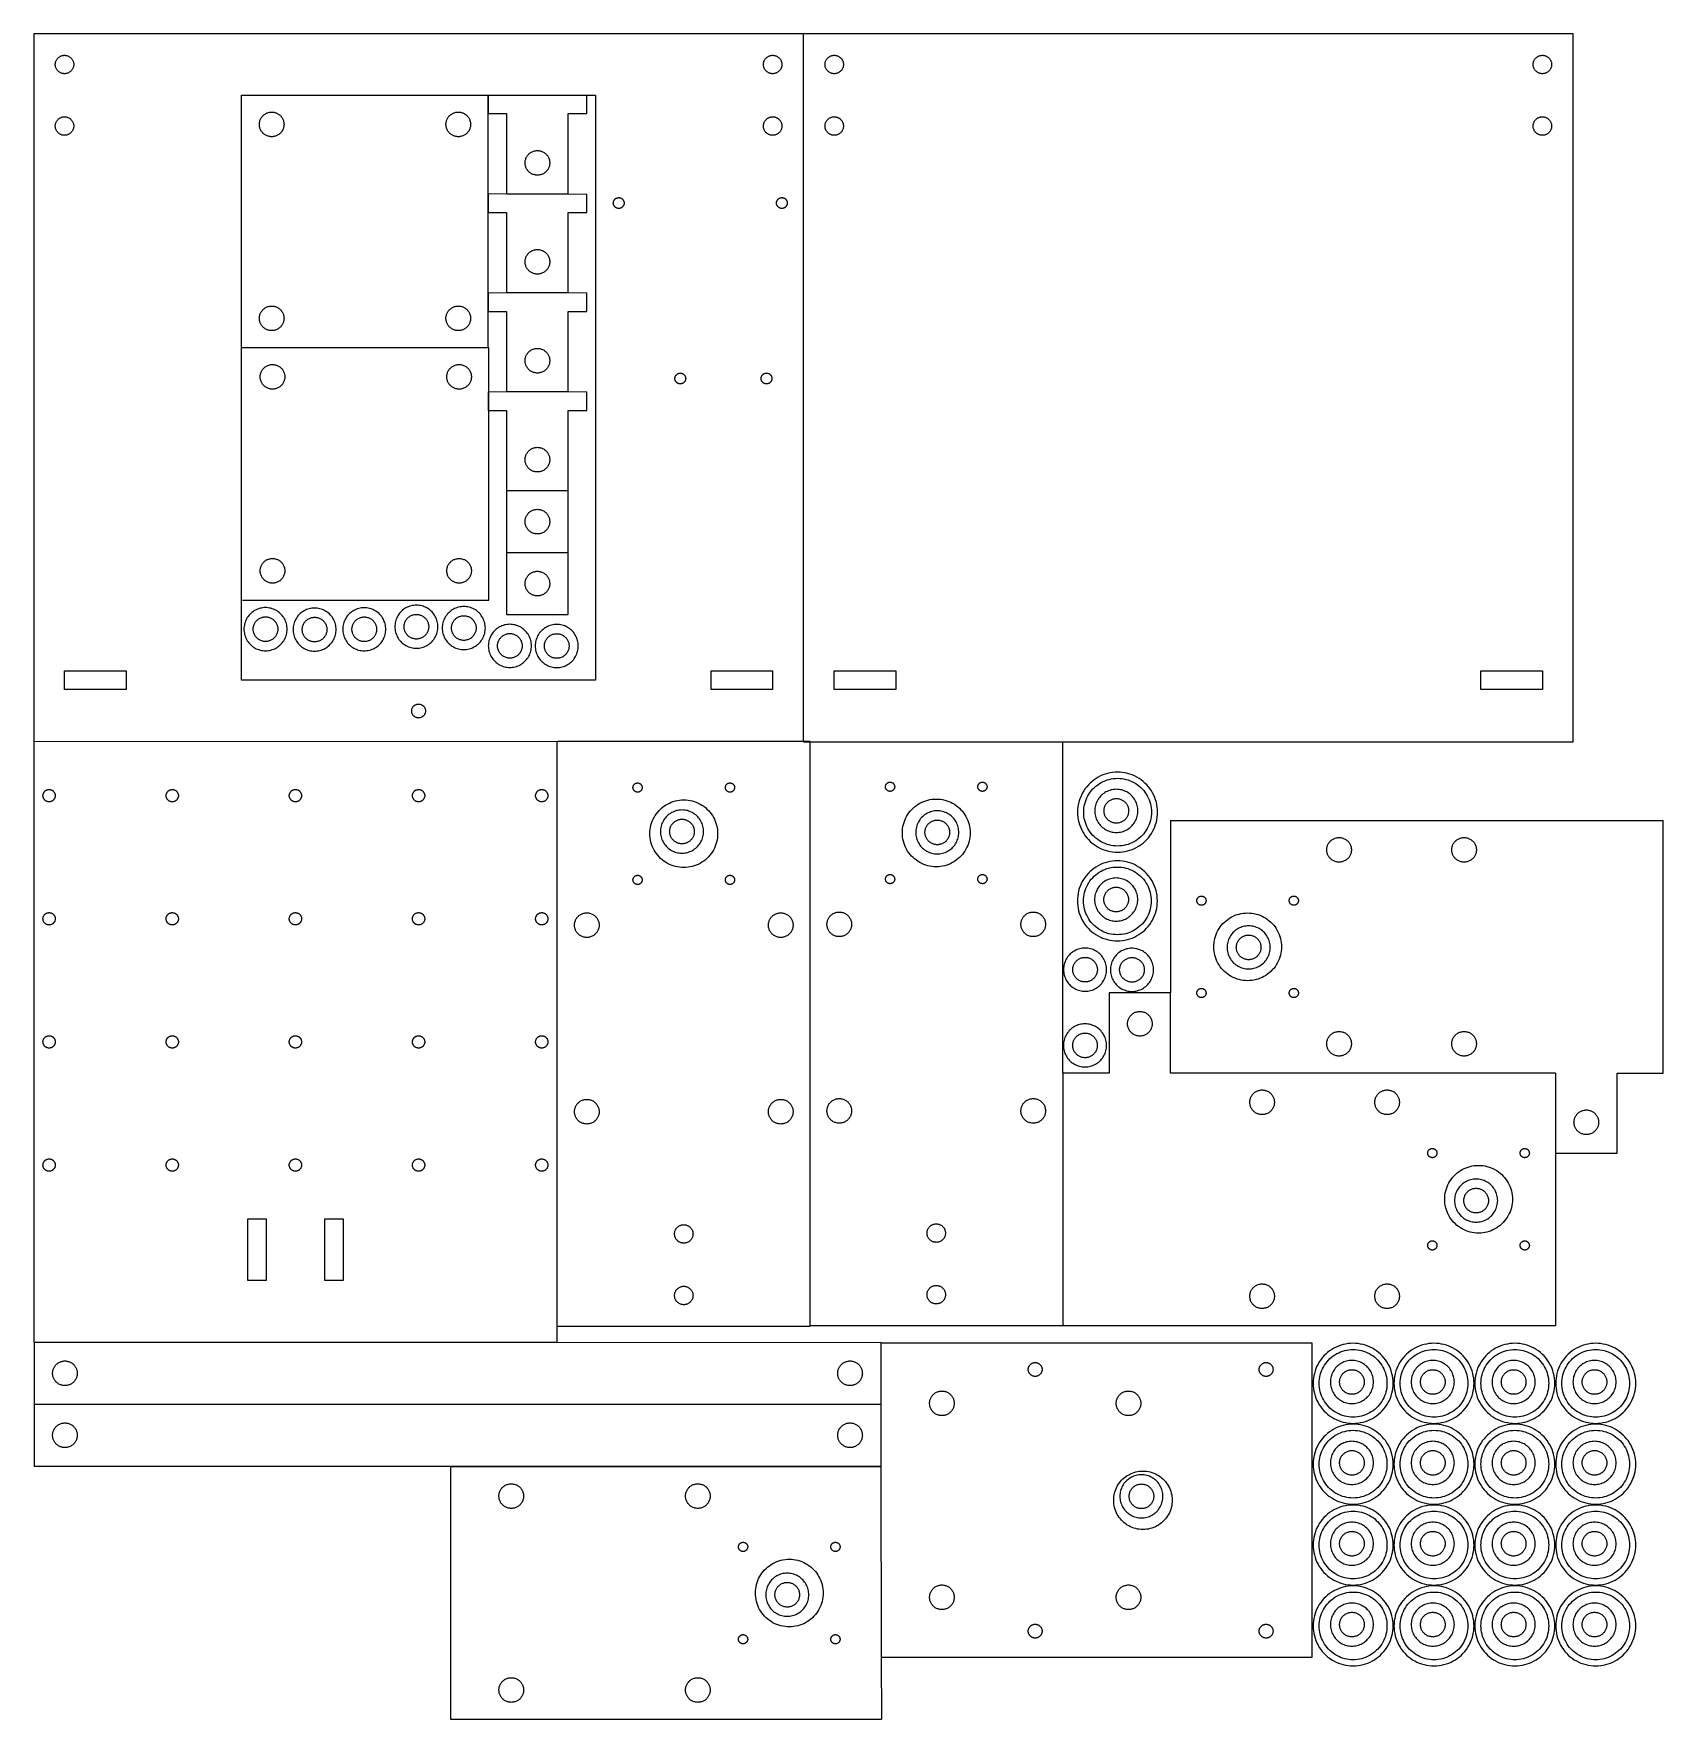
# Model space of a CAD drawing. Extents: x 2 to 1502, y 3 to 1555.
import ezdxf

# ---------------------------------------------------------------- set-up
doc = ezdxf.new("R2010")
doc.units = 0
doc.layers.get('0').update_dxf_attribs({"linetype": 'CONTINUOUS'})

msp = doc.modelspace()

# ---------------------------------------------------------------- linework, layer by layer
at = {"color": 7}
for points in [[(710.810017, 1555.065506), (2.148611, 1555.065506)], [(2.148618, 1555.065499), (2.148618, 903.096983)], [(1419.4713, 1555.065506), (710.810017, 1555.065506)], [(710.810025, 903.096975), (710.810025, 1555.065499)], [(1419.47145, 903.096998), (1419.47145, 1555.065506)], [(22.008169, 1526.186149), (21.991144, 1526.719061)], [(21.991159, 1526.719061), (22.008184, 1527.251974)], [(22.059169, 1525.653236), (22.008169, 1526.186149)], [(22.008184, 1527.251974), (22.059184, 1527.784886)], [(22.141369, 1525.125986), (22.059169, 1525.653236)], [(22.059206, 1527.784886), (22.141406, 1528.312129)], [(22.257589, 1524.604414), (22.141369, 1525.125986)], [(22.141406, 1528.312129), (22.257626, 1528.833709)], [(22.407829, 1524.091346), (22.257589, 1524.604414)], [(22.257626, 1528.833709), (22.407866, 1529.346776)], [(22.589246, 1523.589611), (22.407829, 1524.091346)], [(22.407866, 1529.346776), (22.589284, 1529.848511)], [(22.801841, 1523.099216), (22.589246, 1523.589611)], [(22.589284, 1529.848511), (22.801879, 1530.338899)], [(23.042786, 1522.622996), (22.801841, 1523.099216)], [(22.801879, 1530.338899), (23.042824, 1530.815126)], [(23.314916, 1522.163786), (23.042786, 1522.622996)], [(23.042824, 1530.815126), (23.314954, 1531.274336)], [(23.615389, 1521.721579), (23.314916, 1522.163786)], [(23.314954, 1531.274336), (23.615426, 1531.716544)], [(23.941369, 1521.299216), (23.615389, 1521.721579)], [(23.615426, 1531.716544), (23.941406, 1532.138906)], [(24.295699, 1520.896699), (23.941369, 1521.299216)], [(23.941406, 1532.138906), (24.295736, 1532.541424)], [(24.295736, 1532.541424), (24.672746, 1532.918434)], [(24.672746, 1532.918434), (25.075264, 1533.272764)], [(25.075264, 1533.272764), (25.497626, 1533.598744)], [(25.497626, 1533.598744), (25.939834, 1533.899216)], [(25.939834, 1533.899216), (26.399044, 1534.171346)], [(26.399044, 1534.171346), (26.875264, 1534.412291)], [(26.875264, 1534.412291), (27.365659, 1534.624886)], [(27.365659, 1534.624886), (27.867394, 1534.806304)], [(27.867394, 1534.806304), (28.380461, 1534.956544)], [(28.380461, 1534.956544), (28.902041, 1535.072764)], [(28.902041, 1535.072764), (29.429284, 1535.154964)], [(29.429284, 1535.154964), (29.962196, 1535.205964)], [(29.962196, 1535.205964), (30.495109, 1535.222989)], [(30.495109, 1535.222974), (31.028021, 1535.205949)], [(31.028021, 1535.205949), (31.560934, 1535.154949)], [(31.560934, 1535.154926), (32.088184, 1535.072726)], [(32.088184, 1535.072726), (32.609756, 1534.956506)], [(32.609756, 1534.956506), (33.122824, 1534.806266)], [(33.122824, 1534.806266), (33.624559, 1534.624849)], [(33.624559, 1534.624849), (34.114954, 1534.412254)], [(34.114954, 1534.412254), (34.591174, 1534.171309)], [(34.591174, 1534.171309), (35.050384, 1533.899179)], [(35.050384, 1533.899179), (35.492591, 1533.598706)], [(35.492591, 1533.598706), (35.914954, 1533.272726)], [(35.914954, 1533.272726), (36.317471, 1532.918396)], [(36.317471, 1532.918396), (36.694481, 1532.541386)], [(37.048766, 1521.299179), (36.694436, 1520.896661)], [(36.694481, 1532.541386), (37.048811, 1532.138869)], [(37.374746, 1521.721541), (37.048766, 1521.299179)], [(37.048811, 1532.138869), (37.374791, 1531.716506)], [(37.675219, 1522.163749), (37.374746, 1521.721541)], [(37.374791, 1531.716506), (37.675264, 1531.274299)], [(37.947349, 1522.622959), (37.675219, 1522.163749)], [(37.675264, 1531.274299), (37.947394, 1530.815089)], [(38.188294, 1523.099179), (37.947349, 1522.622959)], [(37.947394, 1530.815089), (38.188339, 1530.338861)], [(38.400889, 1523.589574), (38.188294, 1523.099179)], [(38.188339, 1530.338861), (38.400934, 1529.848474)], [(38.582306, 1524.091309), (38.400889, 1523.589574)], [(38.400934, 1529.848474), (38.582351, 1529.346739)], [(38.732546, 1524.604376), (38.582306, 1524.091309)], [(38.582351, 1529.346739), (38.732591, 1528.833671)], [(38.848766, 1525.125949), (38.732546, 1524.604376)], [(38.732591, 1528.833671), (38.848811, 1528.312091)], [(38.930974, 1525.653199), (38.848766, 1525.125949)], [(38.848811, 1528.312091), (38.931019, 1527.784849)], [(38.981996, 1526.186111), (38.930996, 1525.653199)], [(38.931019, 1527.784849), (38.982019, 1527.251936)], [(38.999021, 1526.719024), (38.981996, 1526.186111)], [(38.982019, 1527.251936), (38.999044, 1526.719024)], [(673.9767, 1526.186134), (673.95945, 1526.719046)], [(673.959675, 1526.719046), (673.976925, 1527.251959)], [(673.9767, 1527.251959), (674.0277, 1527.784871)], [(674.0277, 1525.653221), (673.9767, 1526.186134)], [(674.0277, 1527.784871), (674.1099, 1528.312114)], [(674.1099, 1525.125971), (674.0277, 1525.653221)], [(674.1099, 1528.312114), (674.22615, 1528.833694)], [(674.22615, 1524.604399), (674.1099, 1525.125971)], [(674.22615, 1528.833694), (674.376375, 1529.346761)], [(674.376375, 1524.091331), (674.22615, 1524.604399)], [(674.376375, 1529.346761), (674.5578, 1529.848496)], [(674.5578, 1523.589596), (674.376375, 1524.091331)], [(674.5578, 1529.848496), (674.77035, 1530.338884)], [(674.77035, 1523.099201), (674.5578, 1523.589596)], [(674.77035, 1530.338884), (675.011325, 1530.815111)], [(675.011325, 1522.622981), (674.77035, 1523.099201)], [(675.011325, 1530.815111), (675.283425, 1531.274321)], [(675.283425, 1522.163771), (675.011325, 1522.622981)], [(675.283425, 1531.274321), (675.58395, 1531.716529)], [(675.58395, 1521.721564), (675.283425, 1522.163771)], [(675.58395, 1531.716529), (675.9099, 1532.138891)], [(675.9099, 1521.299201), (675.58395, 1521.721564)], [(675.9099, 1532.138891), (676.2642, 1532.541409)], [(676.2642, 1520.896684), (675.9099, 1521.299201)], [(676.2642, 1532.541409), (676.641225, 1532.918419)], [(676.641225, 1532.918419), (677.04375, 1533.272749)], [(677.04375, 1533.272749), (677.46615, 1533.598729)], [(677.46615, 1533.598729), (677.90835, 1533.899201)], [(677.90835, 1533.899201), (678.367575, 1534.171331)], [(678.367575, 1534.171331), (678.84375, 1534.412276)], [(678.84375, 1534.412276), (679.334175, 1534.624871)], [(679.334175, 1534.624871), (679.835925, 1534.806289)], [(679.835925, 1534.806289), (680.348925, 1534.956529)], [(680.348925, 1534.956529), (680.87055, 1535.072749)], [(680.87055, 1535.072749), (681.3978, 1535.154949)], [(681.3978, 1535.154949), (681.930675, 1535.205949)], [(681.930675, 1535.205949), (682.463625, 1535.222974)], [(682.463625, 1535.222959), (682.9965, 1535.205934)], [(682.9965, 1535.205934), (683.52945, 1535.154934)], [(683.52945, 1535.154911), (684.0567, 1535.072711)], [(684.0567, 1535.072711), (684.57825, 1534.956491)], [(684.57825, 1534.956491), (685.091325, 1534.806251)], [(685.091325, 1534.806251), (685.593075, 1534.624834)], [(685.593075, 1534.624834), (686.083425, 1534.412239)], [(686.083425, 1534.412239), (686.559675, 1534.171294)], [(686.559675, 1534.171294), (687.0189, 1533.899164)], [(687.0189, 1533.899164), (687.4611, 1533.598691)], [(687.4611, 1533.598691), (687.883425, 1533.272711)], [(687.883425, 1533.272711), (688.28595, 1532.918381)], [(688.28595, 1532.918381), (688.662975, 1532.541371)], [(688.662975, 1532.541371), (689.017275, 1532.138854)], [(689.017275, 1521.299164), (688.662975, 1520.896646)], [(689.017275, 1532.138854), (689.3433, 1531.716491)], [(689.3433, 1521.721526), (689.017275, 1521.299164)], [(689.3433, 1531.716491), (689.64375, 1531.274284)], [(689.64375, 1522.163734), (689.3433, 1521.721526)], [(689.64375, 1531.274284), (689.915925, 1530.815074)], [(689.915925, 1522.622944), (689.64375, 1522.163734)], [(689.915925, 1530.815074), (690.156825, 1530.338846)], [(690.156825, 1523.099164), (689.915925, 1522.622944)], [(690.156825, 1530.338846), (690.36945, 1529.848459)], [(690.36945, 1523.589559), (690.156825, 1523.099164)], [(690.36945, 1529.848459), (690.550875, 1529.346724)], [(690.550875, 1524.091294), (690.36945, 1523.589559)], [(690.550875, 1529.346724), (690.7011, 1528.833656)], [(690.7011, 1524.604361), (690.550875, 1524.091294)], [(690.7011, 1528.833656), (690.81735, 1528.312076)], [(690.817275, 1525.125934), (690.7011, 1524.604361)], [(690.817275, 1528.312076), (690.899475, 1527.784834)], [(690.899475, 1525.653184), (690.817275, 1525.125934)], [(690.899475, 1527.784834), (690.950475, 1527.251921)], [(690.95055, 1526.186096), (690.89955, 1525.653184)], [(690.967575, 1526.719009), (690.950325, 1526.186096)], [(690.95055, 1527.251921), (690.9678, 1526.719009)], [(730.669567, 1526.186156), (730.652317, 1526.719106)], [(730.652617, 1526.719106), (730.669867, 1527.251981)], [(730.669567, 1527.251981), (730.720567, 1527.784931)], [(730.720642, 1525.653281), (730.669642, 1526.186156)], [(730.720642, 1527.784931), (730.802842, 1528.312106)], [(730.802842, 1525.126031), (730.720642, 1525.653281)], [(730.802842, 1528.312106), (730.919017, 1528.833731)], [(730.919017, 1524.604406), (730.802842, 1525.126031)], [(730.919017, 1528.833731), (731.069317, 1529.346806)], [(731.069317, 1524.091331), (730.919017, 1524.604406)], [(731.069317, 1529.346806), (731.250667, 1529.848556)], [(731.250667, 1523.589656), (731.069317, 1524.091331)], [(731.250667, 1529.848556), (731.463292, 1530.338906)], [(731.463292, 1523.099231), (731.250667, 1523.589656)], [(731.463292, 1530.338906), (731.704267, 1530.815156)], [(731.704267, 1522.622981), (731.463292, 1523.099231)], [(731.704267, 1530.815156), (731.976367, 1531.274381)], [(731.976367, 1522.163831), (731.704267, 1522.622981)], [(731.976367, 1531.274381), (732.276817, 1531.716581)], [(732.276817, 1521.721556), (731.976367, 1522.163831)], [(732.276817, 1531.716581), (732.602842, 1532.138906)], [(732.602842, 1521.299231), (732.276817, 1521.721556)], [(732.602842, 1532.138906), (732.957142, 1532.541431)], [(732.957142, 1520.896706), (732.602842, 1521.299231)], [(732.957142, 1532.541431), (733.334167, 1532.918456)], [(733.334167, 1532.918456), (733.736692, 1533.272756)], [(733.736692, 1533.272756), (734.159017, 1533.598781)], [(734.159017, 1533.598781), (734.601217, 1533.899231)], [(734.601217, 1533.899231), (735.060442, 1534.171331)], [(735.060442, 1534.171331), (735.536692, 1534.412306)], [(735.536692, 1534.412306), (736.027042, 1534.624931)], [(736.027042, 1534.624931), (736.528792, 1534.806281)], [(736.528793, 1534.806281), (737.041867, 1534.956581)], [(737.041867, 1534.956581), (737.563492, 1535.072756)], [(737.563492, 1535.072756), (738.090667, 1535.154956)], [(738.090667, 1535.154956), (738.623617, 1535.205956)], [(738.623617, 1535.206031), (739.156493, 1535.223281)], [(739.156493, 1535.222981), (739.689442, 1535.205731)], [(739.689442, 1535.206031), (740.222317, 1535.155031)], [(740.222317, 1535.154956), (740.749568, 1535.072756)], [(740.749568, 1535.072756), (741.271192, 1534.956581)], [(741.271192, 1534.956581), (741.784267, 1534.806281)], [(741.784267, 1534.806281), (742.285942, 1534.624931)], [(742.285942, 1534.624931), (742.776367, 1534.412306)], [(742.776367, 1534.412306), (743.252617, 1534.171331)], [(743.252617, 1534.171331), (743.711767, 1533.899231)], [(743.711767, 1533.899231), (744.154042, 1533.598781)], [(744.154042, 1533.598781), (744.576367, 1533.272756)], [(744.576367, 1533.272756), (744.978892, 1532.918456)], [(744.978892, 1532.918456), (745.355917, 1532.541431)], [(745.355917, 1532.541431), (745.710217, 1532.138906)], [(745.710217, 1521.299231), (745.355917, 1520.896706)], [(745.710217, 1532.138906), (746.036242, 1531.716581)], [(746.036242, 1521.721556), (745.710217, 1521.299231)], [(746.036242, 1531.716581), (746.336692, 1531.274381)], [(746.336692, 1522.163831), (746.036242, 1521.721556)], [(746.336692, 1531.274381), (746.608792, 1530.815156)], [(746.608792, 1522.622981), (746.336692, 1522.163831)], [(746.608792, 1530.815156), (746.849767, 1530.338906)], [(746.849767, 1523.099231), (746.608792, 1522.622981)], [(746.849767, 1530.338906), (747.062317, 1529.848556)], [(747.062317, 1523.589656), (746.849767, 1523.099231)], [(747.062317, 1529.848556), (747.243742, 1529.346806)], [(747.243742, 1524.091331), (747.062317, 1523.589656)], [(747.243742, 1529.346806), (747.394042, 1528.833731)], [(747.394042, 1524.604406), (747.243742, 1524.091331)], [(747.394043, 1528.833731), (747.510217, 1528.312106)], [(747.510217, 1525.126031), (747.394043, 1524.604406)], [(747.510217, 1528.312106), (747.592418, 1527.784931)], [(747.592418, 1525.653281), (747.510217, 1525.126031)], [(747.592418, 1527.784931), (747.643417, 1527.251981)], [(747.643492, 1526.186156), (747.592492, 1525.653281)], [(747.660443, 1526.719106), (747.643192, 1526.186156)], [(747.643492, 1527.251981), (747.660742, 1526.719106)], [(1382.638125, 1526.186156), (1382.620875, 1526.719106)], [(1382.6211, 1526.719106), (1382.63835, 1527.251981)], [(1382.689125, 1525.653281), (1382.638125, 1526.186156)], [(1382.63835, 1527.251981), (1382.68935, 1527.784931)], [(1382.771325, 1525.126031), (1382.689125, 1525.653281)], [(1382.68935, 1527.784931), (1382.77155, 1528.312106)], [(1382.887575, 1524.604406), (1382.771325, 1525.126031)], [(1382.77155, 1528.312106), (1382.8878, 1528.833731)], [(1383.0378, 1524.091331), (1382.887575, 1524.604406)], [(1382.8878, 1528.833731), (1383.038025, 1529.346806)], [(1383.219225, 1523.589656), (1383.0378, 1524.091331)], [(1383.038025, 1529.346806), (1383.21945, 1529.848556)], [(1383.431775, 1523.099231), (1383.219225, 1523.589656)], [(1383.21945, 1529.848556), (1383.432, 1530.338906)], [(1383.67275, 1522.622981), (1383.431775, 1523.099231)], [(1383.432, 1530.338906), (1383.672975, 1530.815156)], [(1383.94485, 1522.163831), (1383.67275, 1522.622981)], [(1383.672975, 1530.815156), (1383.945075, 1531.274381)], [(1384.245375, 1521.721556), (1383.94485, 1522.163831)], [(1383.945075, 1531.274381), (1384.2456, 1531.716581)], [(1384.571325, 1521.299231), (1384.245375, 1521.721556)], [(1384.2456, 1531.716581), (1384.57155, 1532.138906)], [(1384.925625, 1520.896706), (1384.571325, 1521.299231)], [(1384.57155, 1532.138906), (1384.92585, 1532.541431)], [(1384.92585, 1532.541431), (1385.302875, 1532.918456)], [(1385.302875, 1532.918456), (1385.7054, 1533.272756)], [(1385.7054, 1533.272756), (1386.1278, 1533.598781)], [(1386.1278, 1533.598781), (1386.57, 1533.899231)], [(1386.57, 1533.899231), (1387.029225, 1534.171331)], [(1387.029225, 1534.171331), (1387.5054, 1534.412306)], [(1387.5054, 1534.412306), (1387.995825, 1534.624931)], [(1387.995825, 1534.624931), (1388.497575, 1534.806281)], [(1388.497575, 1534.806281), (1389.010575, 1534.956581)], [(1389.010575, 1534.956581), (1389.5322, 1535.072756)], [(1389.5322, 1535.072756), (1390.05945, 1535.154956)], [(1390.05945, 1535.154956), (1390.592325, 1535.205956)], [(1390.592325, 1535.206031), (1391.125275, 1535.223281)], [(1391.125275, 1535.222981), (1391.65815, 1535.205731)], [(1391.65815, 1535.206031), (1392.1911, 1535.155031)], [(1392.1911, 1535.154956), (1392.71835, 1535.072756)], [(1392.71835, 1535.072756), (1393.2399, 1534.956581)], [(1393.2399, 1534.956581), (1393.752975, 1534.806281)], [(1393.752975, 1534.806281), (1394.254725, 1534.624931)], [(1394.254725, 1534.624931), (1394.745075, 1534.412306)], [(1394.745075, 1534.412306), (1395.221325, 1534.171331)], [(1395.221325, 1534.171331), (1395.68055, 1533.899231)], [(1395.68055, 1533.899231), (1396.12275, 1533.598781)], [(1396.12275, 1533.598781), (1396.545075, 1533.272756)], [(1396.545075, 1533.272756), (1396.9476, 1532.918456)], [(1396.9476, 1532.918456), (1397.324625, 1532.541431)], [(1397.678625, 1521.299231), (1397.324325, 1520.896706)], [(1397.324625, 1532.541431), (1397.678925, 1532.138906)], [(1398.00465, 1521.721556), (1397.678625, 1521.299231)], [(1397.678925, 1532.138906), (1398.00495, 1531.716581)], [(1398.3051, 1522.163831), (1398.00465, 1521.721556)], [(1398.00495, 1531.716581), (1398.3054, 1531.274381)], [(1398.577275, 1522.622981), (1398.3051, 1522.163831)], [(1398.3054, 1531.274381), (1398.577575, 1530.815156)], [(1398.818175, 1523.099231), (1398.577275, 1522.622981)], [(1398.577575, 1530.815156), (1398.818475, 1530.338906)], [(1399.0308, 1523.589656), (1398.818175, 1523.099231)], [(1398.818475, 1530.338906), (1399.0311, 1529.848556)], [(1399.212225, 1524.091331), (1399.0308, 1523.589656)], [(1399.0311, 1529.848556), (1399.212525, 1529.346806)], [(1399.36245, 1524.604406), (1399.212225, 1524.091331)], [(1399.212525, 1529.346806), (1399.36275, 1528.833731)], [(1399.478625, 1525.126031), (1399.36245, 1524.604406)], [(1399.36275, 1528.833731), (1399.479, 1528.312106)], [(1399.560825, 1525.653281), (1399.478625, 1525.126031)], [(1399.478925, 1528.312106), (1399.561125, 1527.784931)], [(1399.6119, 1526.186156), (1399.5609, 1525.653281)], [(1399.561125, 1527.784931), (1399.612125, 1527.251981)], [(1399.62915, 1526.719106), (1399.6119, 1526.186156)], [(1399.612125, 1527.251981), (1399.629375, 1526.719106)], [(24.672709, 1520.519689), (24.295699, 1520.896699)], [(25.075226, 1520.165359), (24.672709, 1520.519689)], [(25.497589, 1519.839371), (25.075226, 1520.165359)], [(25.939796, 1519.538899), (25.497589, 1519.839371)], [(26.399006, 1519.266776), (25.939796, 1519.538899)], [(26.875226, 1519.025831), (26.399006, 1519.266776)], [(27.365621, 1518.813236), (26.875226, 1519.025831)], [(27.867356, 1518.631819), (27.365621, 1518.813236)], [(28.380424, 1518.481579), (27.867356, 1518.631819)], [(28.902004, 1518.365359), (28.380424, 1518.481579)], [(29.429246, 1518.283159), (28.902004, 1518.365359)], [(29.962159, 1518.232129), (29.429246, 1518.283129)], [(30.495064, 1518.215119), (29.962151, 1518.232144)], [(31.027976, 1518.232121), (30.495064, 1518.215096)], [(31.560889, 1518.283121), (31.027976, 1518.232121)], [(32.088139, 1518.365321), (31.560889, 1518.283121)], [(32.609711, 1518.481541), (32.088139, 1518.365321)], [(33.122779, 1518.631781), (32.609711, 1518.481541)], [(33.624514, 1518.813199), (33.122779, 1518.631781)], [(34.114909, 1519.025794), (33.624514, 1518.813199)], [(34.591129, 1519.266739), (34.114909, 1519.025794)], [(35.050339, 1519.538861), (34.591129, 1519.266739)], [(35.492546, 1519.839334), (35.050339, 1519.538861)], [(35.914909, 1520.165321), (35.492546, 1519.839334)], [(36.317426, 1520.519651), (35.914909, 1520.165321)], [(36.694436, 1520.896661), (36.317426, 1520.519651)], [(676.641225, 1520.519674), (676.2642, 1520.896684)], [(677.04375, 1520.165344), (676.641225, 1520.519674)], [(677.46615, 1519.839356), (677.04375, 1520.165344)], [(677.90835, 1519.538884), (677.46615, 1519.839356)], [(678.367575, 1519.266761), (677.90835, 1519.538884)], [(678.84375, 1519.025816), (678.367575, 1519.266761)], [(679.334175, 1518.813221), (678.84375, 1519.025816)], [(679.835925, 1518.631804), (679.334175, 1518.813221)], [(680.348925, 1518.481564), (679.835925, 1518.631804)], [(680.87055, 1518.365344), (680.348925, 1518.481564)], [(681.3978, 1518.283144), (680.87055, 1518.365344)], [(681.930675, 1518.232114), (681.3978, 1518.283114)], [(682.463625, 1518.215104), (681.930675, 1518.232129)], [(682.9965, 1518.232106), (682.463625, 1518.215081)], [(683.52945, 1518.283106), (682.9965, 1518.232106)], [(684.0567, 1518.365306), (683.52945, 1518.283106)], [(684.57825, 1518.481526), (684.0567, 1518.365306)], [(685.091325, 1518.631766), (684.57825, 1518.481526)], [(685.593075, 1518.813184), (685.091325, 1518.631766)], [(686.083425, 1519.025779), (685.593075, 1518.813184)], [(686.559675, 1519.266724), (686.083425, 1519.025779)], [(687.0189, 1519.538846), (686.559675, 1519.266724)], [(687.4611, 1519.839319), (687.0189, 1519.538846)], [(687.883425, 1520.165306), (687.4611, 1519.839319)], [(688.28595, 1520.519636), (687.883425, 1520.165306)], [(688.662975, 1520.896646), (688.28595, 1520.519636)], [(733.334167, 1520.519681), (732.957142, 1520.896706)], [(733.736692, 1520.165381), (733.334167, 1520.519681)], [(734.159017, 1519.839356), (733.736692, 1520.165381)], [(734.601217, 1519.538906), (734.159017, 1519.839356)], [(735.060442, 1519.266806), (734.601217, 1519.538906)], [(735.536692, 1519.025831), (735.060442, 1519.266806)], [(736.027042, 1518.813281), (735.536692, 1519.025831)], [(736.528792, 1518.631856), (736.027042, 1518.813281)], [(737.041867, 1518.481556), (736.528793, 1518.631856)], [(737.563492, 1518.365381), (737.041867, 1518.481556)], [(738.090667, 1518.283181), (737.563492, 1518.365381)], [(738.623617, 1518.232106), (738.090667, 1518.283106)], [(739.156493, 1518.215156), (738.623617, 1518.232406)], [(739.689442, 1518.232106), (739.156493, 1518.214856)], [(740.222317, 1518.283181), (739.689442, 1518.232181)], [(740.749568, 1518.365381), (740.222317, 1518.283181)], [(741.271192, 1518.481556), (740.749568, 1518.365381)], [(741.784267, 1518.631856), (741.271192, 1518.481556)], [(742.285942, 1518.813281), (741.784267, 1518.631856)], [(742.776367, 1519.025831), (742.285942, 1518.813281)], [(743.252617, 1519.266806), (742.776367, 1519.025831)], [(743.711767, 1519.538906), (743.252617, 1519.266806)], [(744.154042, 1519.839356), (743.711767, 1519.538906)], [(744.576367, 1520.165381), (744.154042, 1519.839356)], [(744.978892, 1520.519681), (744.576367, 1520.165381)], [(745.355917, 1520.896706), (744.978892, 1520.519681)], [(1385.30265, 1520.519681), (1384.925625, 1520.896706)], [(1385.705175, 1520.165381), (1385.30265, 1520.519681)], [(1386.127575, 1519.839356), (1385.705175, 1520.165381)], [(1386.569775, 1519.538906), (1386.127575, 1519.839356)], [(1387.029, 1519.266806), (1386.569775, 1519.538906)], [(1387.505175, 1519.025831), (1387.029, 1519.266806)], [(1387.9956, 1518.813281), (1387.505175, 1519.025831)], [(1388.49735, 1518.631856), (1387.9956, 1518.813281)], [(1389.01035, 1518.481556), (1388.49735, 1518.631856)], [(1389.531975, 1518.365381), (1389.01035, 1518.481556)], [(1390.059225, 1518.283181), (1389.531975, 1518.365381)], [(1390.5921, 1518.232106), (1390.059225, 1518.283106)], [(1391.124975, 1518.215156), (1390.592025, 1518.232406)], [(1391.65785, 1518.232106), (1391.124975, 1518.214856)], [(1392.1908, 1518.283181), (1391.65785, 1518.232181)], [(1392.71805, 1518.365381), (1392.1908, 1518.283181)], [(1393.2396, 1518.481556), (1392.71805, 1518.365381)], [(1393.752675, 1518.631856), (1393.2396, 1518.481556)], [(1394.254425, 1518.813281), (1393.752675, 1518.631856)], [(1394.744775, 1519.025831), (1394.254425, 1518.813281)], [(1395.221025, 1519.266806), (1394.744775, 1519.025831)], [(1395.68025, 1519.538906), (1395.221025, 1519.266806)], [(1396.12245, 1519.839356), (1395.68025, 1519.538906)], [(1396.544775, 1520.165381), (1396.12245, 1519.839356)], [(1396.9473, 1520.519681), (1396.544775, 1520.165381)], [(1397.324325, 1520.896706), (1396.9473, 1520.519681)], [(193.487205, 1498.372594), (519.471405, 1498.372594)], [(193.487205, 959.789929), (193.487205, 1498.372594)], [(420.527288, 1498.485724), (420.527288, 1481.477899)], [(420.527288, 1266.044749), (420.527288, 1498.485724)], [(511.235955, 1481.477899), (511.235955, 1498.485724)], [(519.471405, 1498.372594), (519.471405, 959.789929)], [(23.042824, 1474.123054), (23.314954, 1474.582834)], [(23.314954, 1474.582834), (23.615426, 1475.024756)], [(23.615426, 1475.024756), (23.941406, 1475.446834)], [(23.941406, 1475.446834), (24.295736, 1475.847371)], [(24.295736, 1475.847371), (24.672746, 1476.225229)], [(24.672746, 1476.225229), (25.075264, 1476.578704)], [(25.075264, 1476.578704), (25.497626, 1476.906109)], [(25.497626, 1476.906109), (25.939834, 1477.206296)], [(25.939834, 1477.206296), (26.399044, 1477.478141)], [(26.399044, 1477.478141), (26.875264, 1477.720789)], [(26.875264, 1477.720789), (27.365659, 1477.932814)], [(27.365659, 1477.932814), (27.867394, 1478.113954)], [(27.867394, 1478.113954), (28.380461, 1478.263054)], [(28.380461, 1478.263054), (28.902041, 1478.379559)], [(28.902041, 1478.379559), (29.429284, 1478.462891)], [(29.429284, 1478.462891), (29.962196, 1478.513366)], [(29.962196, 1478.513366), (30.495109, 1478.530091)], [(30.495109, 1478.530091), (31.028021, 1478.513366)], [(31.028021, 1478.513366), (31.560934, 1478.462891)], [(31.560934, 1478.462906), (32.088184, 1478.379574)], [(32.088184, 1478.379574), (32.609756, 1478.263069)], [(32.609756, 1478.263069), (33.122824, 1478.113969)], [(33.122824, 1478.113969), (33.624559, 1477.932829)], [(33.624559, 1477.932829), (34.114954, 1477.720804)], [(34.114954, 1477.720804), (34.591174, 1477.478156)], [(34.591174, 1477.478156), (35.050384, 1477.206311)], [(35.050384, 1477.206311), (35.492591, 1476.906124)], [(35.492591, 1476.906124), (35.914954, 1476.578719)], [(35.914954, 1476.578719), (36.317471, 1476.225244)], [(36.317471, 1476.225244), (36.694481, 1475.847386)], [(36.694481, 1475.847386), (37.048811, 1475.446849)], [(37.048811, 1475.446849), (37.374791, 1475.024771)], [(37.374791, 1475.024771), (37.675264, 1474.582849)], [(37.675264, 1474.582849), (37.947394, 1474.123069)], [(210.269423, 1474.376449), (210.468098, 1475.060449)], [(210.468098, 1475.060449), (210.709298, 1475.730574)], [(210.709298, 1475.730574), (210.992198, 1476.384274)], [(210.992198, 1476.384274), (211.315673, 1477.018924)], [(211.315673, 1477.018924), (211.678223, 1477.632049)], [(211.678223, 1477.632049), (212.078498, 1478.221099)], [(212.078498, 1478.221099), (212.515298, 1478.784049)], [(212.515298, 1478.784049), (212.986148, 1479.318349)], [(212.986148, 1479.318349), (213.489848, 1479.822124)], [(213.489848, 1479.822124), (214.024148, 1480.292899)], [(214.024148, 1480.292899), (214.587098, 1480.729774)], [(214.587098, 1480.729774), (215.176148, 1481.129974)], [(215.176148, 1481.129974), (215.789273, 1481.492524)], [(215.789273, 1481.492524), (216.423998, 1481.815999)], [(216.423998, 1481.815999), (217.077623, 1482.098899)], [(217.077623, 1482.098899), (217.747748, 1482.340099)], [(217.747748, 1482.340099), (218.431748, 1482.538849)], [(218.431748, 1482.538849), (219.127073, 1482.694174)], [(219.127073, 1482.694174), (219.830648, 1482.805549)], [(219.830648, 1482.805549), (220.539848, 1482.873049)], [(220.539848, 1482.872749), (221.251673, 1482.895249)], [(221.251673, 1482.895099), (221.963723, 1482.872599)], [(221.963723, 1482.872749), (222.672698, 1482.805249)], [(222.672698, 1482.805549), (223.376198, 1482.694174)], [(223.376198, 1482.694174), (224.071598, 1482.538849)], [(224.071598, 1482.538849), (224.755598, 1482.340099)], [(224.755598, 1482.340099), (225.425648, 1482.098899)], [(225.425648, 1482.098899), (226.079348, 1481.815999)], [(226.079348, 1481.815999), (226.713998, 1481.492524)], [(226.713998, 1481.492524), (227.327123, 1481.129974)], [(227.327123, 1481.129974), (227.916173, 1480.729774)], [(227.916173, 1480.729774), (228.479123, 1480.292899)], [(228.479123, 1480.292899), (229.013498, 1479.822124)], [(229.013498, 1479.822124), (229.517198, 1479.318349)], [(229.517198, 1479.318349), (229.988348, 1478.784049)], [(229.988348, 1478.784049), (230.424848, 1478.221099)], [(230.424848, 1478.221099), (230.825123, 1477.632049)], [(230.825123, 1477.632049), (231.187673, 1477.018924)], [(231.187673, 1477.018924), (231.511073, 1476.384274)], [(231.511073, 1476.384274), (231.793973, 1475.730574)], [(231.793973, 1475.730574), (232.035248, 1475.060449)], [(232.035248, 1475.060449), (232.233923, 1474.376449)], [(382.048913, 1474.376449), (382.247663, 1475.060449)], [(382.247663, 1475.060449), (382.488863, 1475.730574)], [(382.488863, 1475.730574), (382.771763, 1476.384274)], [(382.771763, 1476.384274), (383.095237, 1477.018924)], [(383.095237, 1477.018924), (383.457787, 1477.632049)], [(383.457787, 1477.632049), (383.857987, 1478.221099)], [(383.857988, 1478.221099), (384.294562, 1478.784049)], [(384.294562, 1478.784049), (384.765638, 1479.318349)], [(384.765638, 1479.318349), (385.269338, 1479.822124)], [(385.269338, 1479.822124), (385.803712, 1480.292899)], [(385.803713, 1480.292899), (386.366663, 1480.729774)], [(386.366663, 1480.729774), (386.955713, 1481.129974)], [(386.955713, 1481.129974), (387.568838, 1481.492524)], [(387.568838, 1481.492524), (388.203487, 1481.815999)], [(388.203488, 1481.815999), (388.857188, 1482.098899)], [(388.857188, 1482.098899), (389.527313, 1482.340099)], [(389.527313, 1482.340099), (390.211313, 1482.538849)], [(390.211313, 1482.538849), (390.906638, 1482.694174)], [(390.906638, 1482.694174), (391.610213, 1482.805549)], [(391.610213, 1482.805549), (392.319113, 1482.873049)], [(392.319113, 1482.872749), (393.031163, 1482.895249)], [(393.031163, 1482.895099), (393.742988, 1482.872599)], [(393.742987, 1482.872749), (394.452187, 1482.805249)], [(394.452187, 1482.805549), (395.155762, 1482.694174)], [(395.155762, 1482.694174), (395.851087, 1482.538849)], [(395.851087, 1482.538849), (396.535087, 1482.340099)], [(396.535087, 1482.340099), (397.205213, 1482.098899)], [(397.205213, 1482.098899), (397.858912, 1481.815999)], [(397.858913, 1481.815999), (398.493562, 1481.492524)], [(398.493562, 1481.492524), (399.106688, 1481.129974)], [(399.106688, 1481.129974), (399.695737, 1480.729774)], [(399.695737, 1480.729774), (400.258687, 1480.292899)], [(400.258688, 1480.292899), (400.793063, 1479.822124)], [(400.793063, 1479.822124), (401.296762, 1479.318349)], [(401.296762, 1479.318349), (401.767613, 1478.784049)], [(401.767613, 1478.784049), (402.204412, 1478.221099)], [(402.204412, 1478.221099), (402.604613, 1477.632049)], [(402.604613, 1477.632049), (402.967238, 1477.018924)], [(402.967238, 1477.018924), (403.290638, 1476.384274)], [(403.290638, 1476.384274), (403.573538, 1475.730574)], [(403.573538, 1475.730574), (403.814738, 1475.060449)], [(403.814738, 1475.060449), (404.013487, 1474.376449)], [(420.527288, 1481.477899), (437.53518, 1481.477899)], [(437.53518, 1481.477899), (437.53518, 1407.777049)], [(494.228055, 1481.477899), (511.235955, 1481.477899)], [(494.228055, 1407.777049), (494.228055, 1481.477899)], [(675.011325, 1474.123054), (675.283425, 1474.582834)], [(675.283425, 1474.582834), (675.58395, 1475.024756)], [(675.58395, 1475.024756), (675.9099, 1475.446834)], [(675.9099, 1475.446834), (676.2642, 1475.847371)], [(676.2642, 1475.847371), (676.641225, 1476.225229)], [(676.641225, 1476.225229), (677.04375, 1476.578704)], [(677.04375, 1476.578704), (677.46615, 1476.906109)], [(677.46615, 1476.906109), (677.90835, 1477.206296)], [(677.90835, 1477.206296), (678.367575, 1477.478141)], [(678.367575, 1477.478141), (678.84375, 1477.720789)], [(678.84375, 1477.720789), (679.334175, 1477.932814)], [(679.334175, 1477.932814), (679.835925, 1478.113954)], [(679.835925, 1478.113954), (680.348925, 1478.263054)], [(680.348925, 1478.263054), (680.87055, 1478.379559)], [(680.87055, 1478.379559), (681.3978, 1478.462891)], [(681.3978, 1478.462891), (681.930675, 1478.513366)], [(681.930675, 1478.513366), (682.463625, 1478.530091)], [(682.463625, 1478.530091), (682.9965, 1478.513366)], [(682.9965, 1478.513366), (683.52945, 1478.462891)], [(683.52945, 1478.462906), (684.0567, 1478.379574)], [(684.0567, 1478.379574), (684.57825, 1478.263069)], [(684.57825, 1478.263069), (685.091325, 1478.113969)], [(685.091325, 1478.113969), (685.593075, 1477.932829)], [(685.593075, 1477.932829), (686.083425, 1477.720804)], [(686.083425, 1477.720804), (686.559675, 1477.478156)], [(686.559675, 1477.478156), (687.0189, 1477.206311)], [(687.0189, 1477.206311), (687.4611, 1476.906124)], [(687.4611, 1476.906124), (687.883425, 1476.578719)], [(687.883425, 1476.578719), (688.28595, 1476.225244)], [(688.28595, 1476.225244), (688.662975, 1475.847386)], [(688.662975, 1475.847386), (689.017275, 1475.446849)], [(689.017275, 1475.446849), (689.3433, 1475.024771)], [(689.3433, 1475.024771), (689.64375, 1474.582849)], [(689.64375, 1474.582849), (689.915925, 1474.123069)], [(731.704192, 1474.123106), (731.976292, 1474.582856)], [(731.976292, 1474.582856), (732.276743, 1475.024756)], [(732.276742, 1475.024756), (732.602768, 1475.446856)], [(732.602768, 1475.446856), (732.957067, 1475.847356)], [(732.957067, 1475.847356), (733.334092, 1476.225281)], [(733.334092, 1476.225281), (733.736617, 1476.578756)], [(733.736617, 1476.578756), (734.158942, 1476.906131)], [(734.158942, 1476.906131), (734.601142, 1477.206281)], [(734.601142, 1477.206281), (735.060367, 1477.478156)], [(735.060367, 1477.478156), (735.536617, 1477.720781)], [(735.536617, 1477.720781), (736.026967, 1477.932806)], [(736.026967, 1477.932806), (736.528717, 1478.114006)], [(736.528718, 1478.114006), (737.041793, 1478.263106)], [(737.041793, 1478.263106), (737.563418, 1478.379581)], [(737.563418, 1478.379581), (738.090593, 1478.462906)], [(738.090593, 1478.462906), (738.623542, 1478.513156)], [(738.623542, 1478.513381), (739.156418, 1478.529881)], [(739.156418, 1478.530106), (739.689368, 1478.513606)], [(739.689368, 1478.513381), (740.222243, 1478.463131)], [(740.222243, 1478.462906), (740.749493, 1478.379581)], [(740.749493, 1478.379581), (741.271118, 1478.263106)], [(741.271118, 1478.263106), (741.784193, 1478.114006)], [(741.784193, 1478.114006), (742.285867, 1477.932806)], [(742.285867, 1477.932806), (742.776293, 1477.720781)], [(742.776293, 1477.720781), (743.252543, 1477.478156)], [(743.252543, 1477.478156), (743.711693, 1477.206281)], [(743.711693, 1477.206281), (744.153968, 1476.906131)], [(744.153968, 1476.906131), (744.576293, 1476.578756)], [(744.576293, 1476.578756), (744.978818, 1476.225281)], [(744.978818, 1476.225281), (745.355843, 1475.847356)], [(745.355843, 1475.847356), (745.710143, 1475.446856)], [(745.710143, 1475.446856), (746.036168, 1475.024756)], [(746.036167, 1475.024756), (746.336617, 1474.582856)], [(746.336617, 1474.582856), (746.608718, 1474.123106)], [(1383.6729, 1474.123106), (1383.945, 1474.582856)], [(1383.945, 1474.582856), (1384.245525, 1475.024756)], [(1384.245525, 1475.024756), (1384.571475, 1475.446856)], [(1384.571475, 1475.446856), (1384.925775, 1475.847356)], [(1384.925775, 1475.847356), (1385.3028, 1476.225281)], [(1385.3028, 1476.225281), (1385.705325, 1476.578756)], [(1385.705325, 1476.578756), (1386.127725, 1476.906131)], [(1386.127725, 1476.906131), (1386.569925, 1477.206281)], [(1386.569925, 1477.206281), (1387.02915, 1477.478156)], [(1387.02915, 1477.478156), (1387.505325, 1477.720781)], [(1387.505325, 1477.720781), (1387.99575, 1477.932806)], [(1387.99575, 1477.932806), (1388.4975, 1478.114006)], [(1388.4975, 1478.114006), (1389.0105, 1478.263106)], [(1389.0105, 1478.263106), (1389.532125, 1478.379581)], [(1389.532125, 1478.379581), (1390.059375, 1478.462906)], [(1390.059375, 1478.462906), (1390.59225, 1478.513156)], [(1390.59225, 1478.513381), (1391.1252, 1478.529881)], [(1391.1252, 1478.530106), (1391.658075, 1478.513606)], [(1391.658075, 1478.513381), (1392.191025, 1478.463131)], [(1392.191025, 1478.462906), (1392.718275, 1478.379581)], [(1392.718275, 1478.379581), (1393.239825, 1478.263106)], [(1393.239825, 1478.263106), (1393.7529, 1478.114006)], [(1393.7529, 1478.114006), (1394.25465, 1477.932806)], [(1394.25465, 1477.932806), (1394.745, 1477.720781)], [(1394.745, 1477.720781), (1395.22125, 1477.478156)], [(1395.22125, 1477.478156), (1395.680475, 1477.206281)], [(1395.680475, 1477.206281), (1396.122675, 1476.906131)], [(1396.122675, 1476.906131), (1396.545, 1476.578756)], [(1396.545, 1476.578756), (1396.947525, 1476.225281)], [(1396.947525, 1476.225281), (1397.32455, 1475.847356)], [(1397.32455, 1475.847356), (1397.67885, 1475.446856)], [(1397.67885, 1475.446856), (1398.004875, 1475.024756)], [(1398.004875, 1475.024756), (1398.305325, 1474.582856)], [(1398.305325, 1474.582856), (1398.5775, 1474.123106)], [(22.008169, 1469.492089), (21.991144, 1470.026141)], [(21.991159, 1470.026141), (22.008184, 1470.560186)], [(22.059169, 1468.960316), (22.008169, 1469.492089)], [(22.008184, 1470.560186), (22.059184, 1471.091966)], [(22.141369, 1468.432781), (22.059169, 1468.960316)], [(22.059206, 1471.091966), (22.141406, 1471.619494)], [(22.257589, 1467.911209), (22.141369, 1468.432781)], [(22.141406, 1471.619494), (22.257626, 1472.141066)], [(22.407829, 1467.398426), (22.257589, 1467.911209)], [(22.257626, 1472.141066), (22.407866, 1472.654141)], [(22.589246, 1466.895559), (22.407829, 1467.398426)], [(22.407866, 1472.654141), (22.589284, 1473.156724)], [(22.801841, 1466.405449), (22.589246, 1466.895559)], [(22.589284, 1473.156724), (22.801879, 1473.646834)], [(23.042786, 1465.929229), (22.801841, 1466.405449)], [(22.801879, 1473.646834), (23.042824, 1474.123054)], [(23.314916, 1465.469449), (23.042786, 1465.929229)], [(23.615389, 1465.027526), (23.314916, 1465.469449)], [(23.941369, 1464.605449), (23.615389, 1465.027526)], [(24.295699, 1464.204911), (23.941369, 1464.605449)], [(24.672709, 1463.827054), (24.295699, 1464.204911)], [(25.075226, 1463.473856), (24.672709, 1463.827054)], [(25.497589, 1463.146451), (25.075226, 1463.473856)], [(25.939796, 1462.845979), (25.497589, 1463.146451)], [(26.399006, 1462.574141), (25.939796, 1462.845979)], [(26.875226, 1462.331494), (26.399006, 1462.574141)], [(27.365621, 1462.119461), (26.875226, 1462.331494)], [(27.867356, 1461.938329), (27.365621, 1462.119461)], [(28.380424, 1461.789506), (27.867356, 1461.938329)], [(28.902004, 1461.672724), (28.380424, 1461.789506)], [(29.429246, 1461.589384), (28.902004, 1461.672724)], [(29.962159, 1461.538924), (29.429246, 1461.589399)], [(30.495064, 1461.522199), (29.962151, 1461.538924)], [(31.027976, 1461.538924), (30.495064, 1461.522199)], [(31.560889, 1461.589399), (31.027976, 1461.538924)], [(32.088139, 1461.672739), (31.560889, 1461.589399)], [(32.609711, 1461.789521), (32.088139, 1461.672739)], [(33.122779, 1461.938344), (32.609711, 1461.789521)], [(33.624514, 1462.119476), (33.122779, 1461.938344)], [(34.114909, 1462.331509), (33.624514, 1462.119476)], [(34.591129, 1462.574156), (34.114909, 1462.331509)], [(35.050339, 1462.845994), (34.591129, 1462.574156)], [(35.492546, 1463.146466), (35.050339, 1462.845994)], [(35.914909, 1463.473871), (35.492546, 1463.146466)], [(36.317426, 1463.827069), (35.914909, 1463.473871)], [(36.694436, 1464.204926), (36.317426, 1463.827069)], [(37.048766, 1464.605464), (36.694436, 1464.204926)], [(37.374746, 1465.027541), (37.048766, 1464.605464)], [(37.675219, 1465.469464), (37.374746, 1465.027541)], [(37.947349, 1465.929244), (37.675219, 1465.469464)], [(38.188294, 1466.405464), (37.947349, 1465.929244)], [(37.947394, 1474.123069), (38.188339, 1473.646849)], [(38.400889, 1466.895574), (38.188294, 1466.405464)], [(38.188339, 1473.646849), (38.400934, 1473.156739)], [(38.582306, 1467.398441), (38.400889, 1466.895574)], [(38.400934, 1473.156739), (38.582351, 1472.654156)], [(38.732546, 1467.911224), (38.582306, 1467.398441)], [(38.582351, 1472.654156), (38.732591, 1472.141081)], [(38.848766, 1468.432796), (38.732546, 1467.911224)], [(38.732591, 1472.141081), (38.848811, 1471.619509)], [(38.930974, 1468.960331), (38.848766, 1468.432796)], [(38.848811, 1471.619509), (38.931019, 1471.091981)], [(38.981996, 1469.492104), (38.930996, 1468.960331)], [(38.931019, 1471.091981), (38.982019, 1470.560201)], [(38.999021, 1470.026156), (38.981996, 1469.492104)], [(38.982019, 1470.560201), (38.999044, 1470.026156)], [(209.935448, 1470.844474), (209.912948, 1471.556524)], [(209.913098, 1471.556524), (209.935598, 1472.268649)], [(210.002648, 1470.135574), (209.935148, 1470.844474)], [(209.935448, 1472.268649), (210.002948, 1472.977549)], [(210.002648, 1472.977549), (210.114023, 1473.681124)], [(210.114023, 1469.431999), (210.002648, 1470.135574)], [(210.114023, 1473.681124), (210.269423, 1474.376449)], [(210.269423, 1468.736674), (210.114023, 1469.431999)], [(210.468098, 1468.052674), (210.269423, 1468.736674)], [(210.709298, 1467.382549), (210.468098, 1468.052674)], [(210.992198, 1466.728849), (210.709298, 1467.382549)], [(211.315673, 1466.094199), (210.992198, 1466.728849)], [(211.678223, 1465.481074), (211.315673, 1466.094199)], [(212.078498, 1464.891724), (211.678223, 1465.481074)], [(212.515298, 1464.329074), (212.078498, 1464.891724)], [(212.986148, 1463.794699), (212.515298, 1464.329074)], [(213.489848, 1463.290999), (212.986148, 1463.794699)], [(214.024148, 1462.819924), (213.489848, 1463.290999)], [(214.587098, 1462.383349), (214.024148, 1462.819924)], [(215.176148, 1461.983074), (214.587098, 1462.383349)], [(215.789273, 1461.620524), (215.176148, 1461.983074)], [(216.423998, 1461.297124), (215.789273, 1461.620524)], [(217.077623, 1461.014224), (216.423998, 1461.297124)], [(217.747748, 1460.773024), (217.077623, 1461.014224)], [(218.431748, 1460.574274), (217.747748, 1460.773024)], [(219.127073, 1460.418649), (218.431748, 1460.574274)], [(219.830648, 1460.307274), (219.127073, 1460.418649)], [(220.539848, 1460.240374), (219.830648, 1460.307124)], [(221.251673, 1460.217949), (220.539848, 1460.240449)], [(221.963723, 1460.240374), (221.251673, 1460.217874)], [(222.672698, 1460.307274), (221.963723, 1460.240524)], [(223.376198, 1460.418649), (222.672698, 1460.307274)], [(224.071598, 1460.574274), (223.376198, 1460.418649)], [(224.755598, 1460.773024), (224.071598, 1460.574274)], [(225.425648, 1461.014224), (224.755598, 1460.773024)], [(226.079348, 1461.297124), (225.425648, 1461.014224)], [(226.713998, 1461.620524), (226.079348, 1461.297124)], [(227.327123, 1461.983074), (226.713998, 1461.620524)], [(227.916173, 1462.383349), (227.327123, 1461.983074)], [(228.479123, 1462.819924), (227.916173, 1462.383349)], [(229.013498, 1463.290999), (228.479123, 1462.819924)], [(229.517198, 1463.794699), (229.013498, 1463.290999)], [(229.988348, 1464.329074), (229.517198, 1463.794699)], [(230.424848, 1464.891724), (229.988348, 1464.329074)], [(230.825123, 1465.481074), (230.424848, 1464.891724)], [(231.187673, 1466.094199), (230.825123, 1465.481074)], [(231.511073, 1466.728849), (231.187673, 1466.094199)], [(231.793973, 1467.382549), (231.511073, 1466.728849)], [(232.035248, 1468.052674), (231.793973, 1467.382549)], [(232.233923, 1468.736674), (232.035248, 1468.052674)], [(232.233923, 1474.376449), (232.389548, 1473.681124)], [(232.389548, 1469.431999), (232.233923, 1468.736674)], [(232.389548, 1473.681124), (232.500923, 1472.977549)], [(232.500923, 1470.135574), (232.389548, 1469.431999)], [(232.500923, 1472.977549), (232.567673, 1472.268649)], [(232.567823, 1470.844474), (232.501073, 1470.135574)], [(232.590248, 1471.556524), (232.567748, 1470.844474)], [(232.567823, 1472.268649), (232.590323, 1471.556524)], [(381.715013, 1470.844474), (381.692513, 1471.556524)], [(381.692588, 1471.556524), (381.715087, 1472.268649)], [(381.715013, 1472.268649), (381.781763, 1472.977549)], [(381.781912, 1470.135574), (381.715163, 1470.844474)], [(381.781912, 1472.977549), (381.893288, 1473.681124)], [(381.893288, 1469.431999), (381.781912, 1470.135574)], [(381.893288, 1473.681124), (382.048913, 1474.376449)], [(382.048913, 1468.736674), (381.893288, 1469.431999)], [(382.247663, 1468.052674), (382.048913, 1468.736674)], [(382.488863, 1467.382549), (382.247663, 1468.052674)], [(382.771763, 1466.728849), (382.488863, 1467.382549)], [(383.095237, 1466.094199), (382.771763, 1466.728849)], [(383.457787, 1465.481074), (383.095237, 1466.094199)], [(383.857987, 1464.891724), (383.457787, 1465.481074)], [(384.294562, 1464.329074), (383.857987, 1464.891724)], [(384.765638, 1463.794699), (384.294562, 1464.329074)], [(385.269338, 1463.290999), (384.765638, 1463.794699)], [(385.803712, 1462.819924), (385.269338, 1463.290999)], [(386.366663, 1462.383349), (385.803713, 1462.819924)], [(386.955713, 1461.983074), (386.366663, 1462.383349)], [(387.568838, 1461.620524), (386.955713, 1461.983074)], [(388.203487, 1461.297124), (387.568838, 1461.620524)], [(388.857188, 1461.014224), (388.203488, 1461.297124)], [(389.527313, 1460.773024), (388.857188, 1461.014224)], [(390.211313, 1460.574274), (389.527313, 1460.773024)], [(390.906638, 1460.418649), (390.211313, 1460.574274)], [(391.610213, 1460.307274), (390.906638, 1460.418649)], [(392.319113, 1460.240374), (391.610213, 1460.307124)], [(393.031163, 1460.217949), (392.319113, 1460.240449)], [(393.742988, 1460.240374), (393.031163, 1460.217874)], [(394.452187, 1460.307274), (393.742987, 1460.240524)], [(395.155762, 1460.418649), (394.452187, 1460.307274)], [(395.851087, 1460.574274), (395.155762, 1460.418649)], [(396.535087, 1460.773024), (395.851087, 1460.574274)], [(397.205213, 1461.014224), (396.535087, 1460.773024)], [(397.858912, 1461.297124), (397.205213, 1461.014224)], [(398.493562, 1461.620524), (397.858913, 1461.297124)], [(399.106688, 1461.983074), (398.493562, 1461.620524)], [(399.695737, 1462.383349), (399.106688, 1461.983074)], [(400.258687, 1462.819924), (399.695737, 1462.383349)], [(400.793063, 1463.290999), (400.258688, 1462.819924)], [(401.296762, 1463.794699), (400.793063, 1463.290999)], [(401.767613, 1464.329074), (401.296762, 1463.794699)], [(402.204412, 1464.891724), (401.767613, 1464.329074)], [(402.604613, 1465.481074), (402.204412, 1464.891724)], [(402.967238, 1466.094199), (402.604613, 1465.481074)], [(403.290638, 1466.728849), (402.967238, 1466.094199)], [(403.573538, 1467.382549), (403.290638, 1466.728849)], [(403.814738, 1468.052674), (403.573538, 1467.382549)], [(404.013487, 1468.736674), (403.814738, 1468.052674)], [(404.013487, 1474.376449), (404.168813, 1473.681124)], [(404.168813, 1469.431999), (404.013487, 1468.736674)], [(404.168813, 1473.681124), (404.280188, 1472.977549)], [(404.280188, 1470.135574), (404.168813, 1469.431999)], [(404.347388, 1470.844474), (404.279887, 1470.135574)], [(404.280188, 1472.977549), (404.347688, 1472.268649)], [(404.369813, 1471.556524), (404.347313, 1470.844474)], [(404.347388, 1472.268649), (404.369888, 1471.556524)], [(673.9767, 1469.492089), (673.95945, 1470.026141)], [(673.959675, 1470.026141), (673.976925, 1470.560186)], [(673.9767, 1470.560186), (674.0277, 1471.091966)], [(674.0277, 1468.960316), (673.9767, 1469.492089)], [(674.0277, 1471.091966), (674.1099, 1471.619494)], [(674.1099, 1468.432781), (674.0277, 1468.960316)], [(674.1099, 1471.619494), (674.22615, 1472.141066)], [(674.22615, 1467.911209), (674.1099, 1468.432781)], [(674.22615, 1472.141066), (674.376375, 1472.654141)], [(674.376375, 1467.398426), (674.22615, 1467.911209)], [(674.376375, 1472.654141), (674.5578, 1473.156724)], [(674.5578, 1466.895559), (674.376375, 1467.398426)], [(674.5578, 1473.156724), (674.77035, 1473.646834)], [(674.77035, 1466.405449), (674.5578, 1466.895559)], [(674.77035, 1473.646834), (675.011325, 1474.123054)], [(675.011325, 1465.929229), (674.77035, 1466.405449)], [(675.283425, 1465.469449), (675.011325, 1465.929229)], [(675.58395, 1465.027526), (675.283425, 1465.469449)], [(675.9099, 1464.605449), (675.58395, 1465.027526)], [(676.2642, 1464.204911), (675.9099, 1464.605449)], [(676.641225, 1463.827054), (676.2642, 1464.204911)], [(677.04375, 1463.473856), (676.641225, 1463.827054)], [(677.46615, 1463.146451), (677.04375, 1463.473856)], [(677.90835, 1462.845979), (677.46615, 1463.146451)], [(678.367575, 1462.574141), (677.90835, 1462.845979)], [(678.84375, 1462.331494), (678.367575, 1462.574141)], [(679.334175, 1462.119461), (678.84375, 1462.331494)], [(679.835925, 1461.938329), (679.334175, 1462.119461)], [(680.348925, 1461.789506), (679.835925, 1461.938329)], [(680.87055, 1461.672724), (680.348925, 1461.789506)], [(681.3978, 1461.589384), (680.87055, 1461.672724)], [(681.930675, 1461.538924), (681.3978, 1461.589399)], [(682.463625, 1461.522199), (681.930675, 1461.538924)], [(682.9965, 1461.538924), (682.463625, 1461.522199)], [(683.52945, 1461.589399), (682.9965, 1461.538924)], [(684.0567, 1461.672739), (683.52945, 1461.589399)], [(684.57825, 1461.789521), (684.0567, 1461.672739)], [(685.091325, 1461.938344), (684.57825, 1461.789521)], [(685.593075, 1462.119476), (685.091325, 1461.938344)], [(686.083425, 1462.331509), (685.593075, 1462.119476)], [(686.559675, 1462.574156), (686.083425, 1462.331509)], [(687.0189, 1462.845994), (686.559675, 1462.574156)], [(687.4611, 1463.146466), (687.0189, 1462.845994)], [(687.883425, 1463.473871), (687.4611, 1463.146466)], [(688.28595, 1463.827069), (687.883425, 1463.473871)], [(688.662975, 1464.204926), (688.28595, 1463.827069)], [(689.017275, 1464.605464), (688.662975, 1464.204926)], [(689.3433, 1465.027541), (689.017275, 1464.605464)], [(689.64375, 1465.469464), (689.3433, 1465.027541)], [(689.915925, 1465.929244), (689.64375, 1465.469464)], [(689.915925, 1474.123069), (690.156825, 1473.646849)], [(690.156825, 1466.405464), (689.915925, 1465.929244)], [(690.156825, 1473.646849), (690.36945, 1473.156739)], [(690.36945, 1466.895574), (690.156825, 1466.405464)], [(690.36945, 1473.156739), (690.550875, 1472.654156)], [(690.550875, 1467.398441), (690.36945, 1466.895574)], [(690.550875, 1472.654156), (690.7011, 1472.141081)], [(690.7011, 1467.911224), (690.550875, 1467.398441)], [(690.7011, 1472.141081), (690.81735, 1471.619509)], [(690.817275, 1468.432796), (690.7011, 1467.911224)], [(690.817275, 1471.619509), (690.899475, 1471.091981)], [(690.899475, 1468.960331), (690.817275, 1468.432796)], [(690.899475, 1471.091981), (690.950475, 1470.560201)], [(690.95055, 1469.492104), (690.89955, 1468.960331)], [(690.967575, 1470.026156), (690.950325, 1469.492104)], [(690.95055, 1470.560201), (690.9678, 1470.026156)], [(730.669493, 1469.492081), (730.652243, 1470.026156)], [(730.652542, 1470.026156), (730.669793, 1470.560231)], [(730.669493, 1470.560231), (730.720492, 1471.091981)], [(730.720568, 1468.960331), (730.669567, 1469.492081)], [(730.720568, 1471.091981), (730.802767, 1471.619531)], [(730.802767, 1468.432781), (730.720568, 1468.960331)], [(730.802767, 1471.619531), (730.918942, 1472.141081)], [(730.918942, 1467.911231), (730.802767, 1468.432781)], [(730.918943, 1472.141081), (731.069242, 1472.654156)], [(731.069242, 1467.398456), (730.918943, 1467.911231)], [(731.069242, 1472.654156), (731.250593, 1473.156731)], [(731.250593, 1466.895581), (731.069242, 1467.398456)], [(731.250593, 1473.156731), (731.463218, 1473.646856)], [(731.463218, 1466.405456), (731.250593, 1466.895581)], [(731.463218, 1473.646856), (731.704192, 1474.123106)], [(731.704192, 1465.929281), (731.463218, 1466.405456)], [(731.976292, 1465.469456), (731.704192, 1465.929281)], [(732.276743, 1465.027556), (731.976292, 1465.469456)], [(732.602768, 1464.605456), (732.276742, 1465.027556)], [(732.957067, 1464.204956), (732.602768, 1464.605456)], [(733.334092, 1463.827106), (732.957067, 1464.204956)], [(733.736617, 1463.473856), (733.334092, 1463.827106)], [(734.158942, 1463.146481), (733.736617, 1463.473856)], [(734.601142, 1462.846031), (734.158942, 1463.146481)], [(735.060367, 1462.574156), (734.601142, 1462.846031)], [(735.536617, 1462.331531), (735.060367, 1462.574156)], [(736.026967, 1462.119506), (735.536617, 1462.331531)], [(736.528717, 1461.938381), (736.026967, 1462.119506)], [(737.041793, 1461.789506), (736.528718, 1461.938381)], [(737.563418, 1461.672731), (737.041793, 1461.789506)], [(738.090593, 1461.589406), (737.563418, 1461.672731)], [(738.623542, 1461.538931), (738.090593, 1461.589181)], [(739.156418, 1461.522206), (738.623542, 1461.538706)], [(739.689368, 1461.538931), (739.156418, 1461.522431)], [(740.222243, 1461.589406), (739.689368, 1461.539156)], [(740.749493, 1461.672731), (740.222243, 1461.589406)], [(741.271118, 1461.789506), (740.749493, 1461.672731)], [(741.784193, 1461.938381), (741.271118, 1461.789506)], [(742.285867, 1462.119506), (741.784193, 1461.938381)], [(742.776293, 1462.331531), (742.285867, 1462.119506)], [(743.252543, 1462.574156), (742.776293, 1462.331531)], [(743.711693, 1462.846031), (743.252543, 1462.574156)], [(744.153968, 1463.146481), (743.711693, 1462.846031)], [(744.576293, 1463.473856), (744.153968, 1463.146481)], [(744.978818, 1463.827106), (744.576293, 1463.473856)], [(745.355843, 1464.204956), (744.978818, 1463.827106)], [(745.710143, 1464.605456), (745.355843, 1464.204956)], [(746.036168, 1465.027556), (745.710143, 1464.605456)], [(746.336617, 1465.469456), (746.036167, 1465.027556)], [(746.608718, 1465.929281), (746.336617, 1465.469456)], [(746.608718, 1474.123106), (746.849692, 1473.646856)], [(746.849692, 1466.405456), (746.608718, 1465.929281)], [(746.849692, 1473.646856), (747.062243, 1473.156731)], [(747.062243, 1466.895581), (746.849692, 1466.405456)], [(747.062243, 1473.156731), (747.243668, 1472.654156)], [(747.243668, 1467.398456), (747.062243, 1466.895581)], [(747.243668, 1472.654156), (747.393968, 1472.141081)], [(747.393968, 1467.911231), (747.243668, 1467.398456)], [(747.393968, 1472.141081), (747.510143, 1471.619531)], [(747.510143, 1468.432781), (747.393968, 1467.911231)], [(747.510143, 1471.619531), (747.592343, 1471.091981)], [(747.592343, 1468.960331), (747.510143, 1468.432781)], [(747.592343, 1471.091981), (747.643343, 1470.560231)], [(747.643418, 1469.492081), (747.592418, 1468.960331)], [(747.660368, 1470.026156), (747.643118, 1469.492081)], [(747.643418, 1470.560231), (747.660668, 1470.026156)], [(1382.63805, 1469.492081), (1382.6208, 1470.026156)], [(1382.621025, 1470.026156), (1382.638275, 1470.560231)], [(1382.68905, 1468.960331), (1382.63805, 1469.492081)], [(1382.638275, 1470.560231), (1382.689275, 1471.091981)], [(1382.77125, 1468.432781), (1382.68905, 1468.960331)], [(1382.689275, 1471.091981), (1382.771475, 1471.619531)], [(1382.8875, 1467.911231), (1382.77125, 1468.432781)], [(1382.771475, 1471.619531), (1382.887725, 1472.141081)], [(1383.037725, 1467.398456), (1382.8875, 1467.911231)], [(1382.887725, 1472.141081), (1383.03795, 1472.654156)], [(1383.21915, 1466.895581), (1383.037725, 1467.398456)], [(1383.03795, 1472.654156), (1383.219375, 1473.156731)], [(1383.4317, 1466.405456), (1383.21915, 1466.895581)], [(1383.219375, 1473.156731), (1383.431925, 1473.646856)], [(1383.672675, 1465.929281), (1383.4317, 1466.405456)], [(1383.431925, 1473.646856), (1383.6729, 1474.123106)], [(1383.944775, 1465.469456), (1383.672675, 1465.929281)], [(1384.2453, 1465.027556), (1383.944775, 1465.469456)], [(1384.57125, 1464.605456), (1384.2453, 1465.027556)], [(1384.92555, 1464.204956), (1384.57125, 1464.605456)], [(1385.302575, 1463.827106), (1384.92555, 1464.204956)], [(1385.7051, 1463.473856), (1385.302575, 1463.827106)], [(1386.1275, 1463.146481), (1385.7051, 1463.473856)], [(1386.5697, 1462.846031), (1386.1275, 1463.146481)], [(1387.028925, 1462.574156), (1386.5697, 1462.846031)], [(1387.5051, 1462.331531), (1387.028925, 1462.574156)], [(1387.995525, 1462.119506), (1387.5051, 1462.331531)], [(1388.497275, 1461.938381), (1387.995525, 1462.119506)], [(1389.010275, 1461.789506), (1388.497275, 1461.938381)], [(1389.5319, 1461.672731), (1389.010275, 1461.789506)], [(1390.05915, 1461.589406), (1389.5319, 1461.672731)], [(1390.592025, 1461.538931), (1390.05915, 1461.589181)], [(1391.1249, 1461.522206), (1390.59195, 1461.538706)], [(1391.657775, 1461.538931), (1391.1249, 1461.522431)], [(1392.190725, 1461.589406), (1391.657775, 1461.539156)], [(1392.717975, 1461.672731), (1392.190725, 1461.589406)], [(1393.239525, 1461.789506), (1392.717975, 1461.672731)], [(1393.7526, 1461.938381), (1393.239525, 1461.789506)], [(1394.25435, 1462.119506), (1393.7526, 1461.938381)], [(1394.7447, 1462.331531), (1394.25435, 1462.119506)], [(1395.22095, 1462.574156), (1394.7447, 1462.331531)], [(1395.680175, 1462.846031), (1395.22095, 1462.574156)], [(1396.122375, 1463.146481), (1395.680175, 1462.846031)], [(1396.5447, 1463.473856), (1396.122375, 1463.146481)], [(1396.947225, 1463.827106), (1396.5447, 1463.473856)], [(1397.32425, 1464.204956), (1396.947225, 1463.827106)], [(1397.67855, 1464.605456), (1397.32425, 1464.204956)], [(1398.004575, 1465.027556), (1397.67855, 1464.605456)], [(1398.305025, 1465.469456), (1398.004575, 1465.027556)], [(1398.5772, 1465.929281), (1398.305025, 1465.469456)], [(1398.8181, 1466.405456), (1398.5772, 1465.929281)], [(1398.5775, 1474.123106), (1398.8184, 1473.646856)], [(1399.030725, 1466.895581), (1398.8181, 1466.405456)], [(1398.8184, 1473.646856), (1399.031025, 1473.156731)], [(1399.21215, 1467.398456), (1399.030725, 1466.895581)], [(1399.031025, 1473.156731), (1399.21245, 1472.654156)], [(1399.362375, 1467.911231), (1399.21215, 1467.398456)], [(1399.21245, 1472.654156), (1399.362675, 1472.141081)], [(1399.47855, 1468.432781), (1399.362375, 1467.911231)], [(1399.362675, 1472.141081), (1399.478925, 1471.619531)], [(1399.56075, 1468.960331), (1399.47855, 1468.432781)], [(1399.47885, 1471.619531), (1399.56105, 1471.091981)], [(1399.611825, 1469.492081), (1399.560825, 1468.960331)], [(1399.56105, 1471.091981), (1399.61205, 1470.560231)], [(1399.629075, 1470.026156), (1399.611825, 1469.492081)], [(1399.61205, 1470.560231), (1399.6293, 1470.026156)], [(457.14513, 1443.350974), (457.616205, 1443.885274)], [(457.616205, 1443.885274), (458.119905, 1444.388974)], [(458.119905, 1444.388974), (458.654205, 1444.860049)], [(458.654205, 1444.860049), (459.217005, 1445.296624)], [(459.217005, 1445.296624), (459.80613, 1445.696974)], [(459.80613, 1445.696974), (460.419255, 1446.059599)], [(460.419255, 1446.059599), (461.053905, 1446.382924)], [(461.053905, 1446.382924), (461.70768, 1446.665899)], [(461.70768, 1446.665899), (462.37788, 1446.907099)], [(462.37788, 1446.907099), (463.06188, 1447.105924)], [(463.06188, 1447.105924), (463.757055, 1447.261249)], [(463.757055, 1447.261249), (464.460555, 1447.372624)], [(464.460555, 1447.372624), (465.16968, 1447.440124)], [(465.16968, 1447.439749), (465.881655, 1447.462249)], [(465.881655, 1447.462099), (466.593555, 1447.439599)], [(466.593555, 1447.439749), (467.302755, 1447.372249)], [(467.302755, 1447.372624), (468.006255, 1447.261249)], [(468.006255, 1447.261249), (468.70143, 1447.105924)], [(468.70143, 1447.105924), (469.38543, 1446.907099)], [(469.38543, 1446.907099), (470.05563, 1446.665899)], [(470.05563, 1446.665899), (470.70933, 1446.382924)], [(470.70933, 1446.382924), (471.34398, 1446.059599)], [(471.34398, 1446.059599), (471.957105, 1445.696974)], [(471.957105, 1445.696974), (472.546305, 1445.296624)], [(472.546305, 1445.296624), (473.109105, 1444.860049)], [(473.109105, 1444.860049), (473.643405, 1444.388974)], [(473.643405, 1444.388974), (474.14703, 1443.885274)], [(474.14703, 1443.885274), (474.61818, 1443.350974)], [(454.56543, 1435.411549), (454.54293, 1436.123524)], [(454.54308, 1436.123524), (454.56558, 1436.835499)], [(454.56543, 1436.835499), (454.63218, 1437.544624)], [(454.63248, 1434.702424), (454.56573, 1435.411549)], [(454.63248, 1437.544624), (454.74393, 1438.248124)], [(454.74393, 1433.998924), (454.63248, 1434.702424)], [(454.74393, 1438.248124), (454.899255, 1438.943299)], [(454.899255, 1433.303749), (454.74393, 1433.998924)], [(454.899255, 1438.943299), (455.09808, 1439.627299)], [(455.09808, 1432.619749), (454.899255, 1433.303749)], [(455.09808, 1439.627299), (455.33928, 1440.297499)], [(455.33928, 1431.949549), (455.09808, 1432.619749)], [(455.33928, 1440.297499), (455.622255, 1440.951274)], [(455.622255, 1431.295849), (455.33928, 1431.949549)], [(455.622255, 1440.951274), (455.94558, 1441.585924)], [(455.94558, 1430.661199), (455.622255, 1431.295849)], [(455.94558, 1441.585924), (456.308205, 1442.199049)], [(456.308205, 1430.048074), (455.94558, 1430.661199)], [(456.308205, 1442.199049), (456.708555, 1442.788174)], [(456.708555, 1429.458874), (456.308205, 1430.048074)], [(456.708555, 1442.788174), (457.14513, 1443.350974)], [(457.14513, 1428.896074), (456.708555, 1429.458874)], [(457.616205, 1428.361774), (457.14513, 1428.896074)], [(458.119905, 1427.858074), (457.616205, 1428.361774)], [(474.14703, 1428.361774), (473.643405, 1427.858074)], [(474.61818, 1428.896074), (474.14703, 1428.361774)], [(474.61818, 1443.350974), (475.05468, 1442.788174)], [(475.05468, 1429.458874), (474.61818, 1428.896074)], [(475.05468, 1442.788174), (475.455105, 1442.199049)], [(475.455105, 1430.048074), (475.05468, 1429.458874)], [(475.455105, 1442.199049), (475.817655, 1441.585924)], [(475.817655, 1430.661199), (475.455105, 1430.048074)], [(475.817655, 1441.585924), (476.141055, 1440.951274)], [(476.141055, 1431.295849), (475.817655, 1430.661199)], [(476.141055, 1440.951274), (476.423955, 1440.297499)], [(476.423955, 1431.949549), (476.141055, 1431.295849)], [(476.423955, 1440.297499), (476.66523, 1439.627299)], [(476.66523, 1432.619749), (476.423955, 1431.949549)], [(476.66523, 1439.627299), (476.86398, 1438.943299)], [(476.86398, 1433.303749), (476.66523, 1432.619749)], [(476.86398, 1438.943299), (477.01938, 1438.248124)], [(477.01938, 1433.998924), (476.86398, 1433.303749)], [(477.01938, 1438.248124), (477.130755, 1437.544624)], [(477.130755, 1434.702424), (477.01938, 1433.998924)], [(477.130755, 1437.544624), (477.197505, 1436.835499)], [(477.197805, 1435.411549), (477.131055, 1434.702424)], [(477.22023, 1436.123524), (477.19773, 1435.411549)], [(477.197805, 1436.835499), (477.220305, 1436.123524)], [(458.654205, 1427.386999), (458.119905, 1427.858074)], [(459.217005, 1426.950499), (458.654205, 1427.386999)], [(459.80613, 1426.550074), (459.217005, 1426.950499)], [(460.419255, 1426.187449), (459.80613, 1426.550074)], [(461.053905, 1425.864124), (460.419255, 1426.187449)], [(461.70768, 1425.581224), (461.053905, 1425.864124)], [(462.37788, 1425.339949), (461.70768, 1425.581224)], [(463.06188, 1425.141199), (462.37788, 1425.339949)], [(463.757055, 1424.985799), (463.06188, 1425.141199)], [(464.460555, 1424.874424), (463.757055, 1424.985799)], [(465.16968, 1424.807374), (464.460555, 1424.874124)], [(465.881655, 1424.784949), (465.16968, 1424.807449)], [(466.593555, 1424.807374), (465.881655, 1424.784874)], [(467.302755, 1424.874424), (466.593555, 1424.807674)], [(468.006255, 1424.985799), (467.302755, 1424.874424)], [(468.70143, 1425.141199), (468.006255, 1424.985799)], [(469.38543, 1425.339949), (468.70143, 1425.141199)], [(470.05563, 1425.581224), (469.38543, 1425.339949)], [(470.70933, 1425.864124), (470.05563, 1425.581224)], [(471.34398, 1426.187449), (470.70933, 1425.864124)], [(471.957105, 1426.550074), (471.34398, 1426.187449)], [(472.546305, 1426.950499), (471.957105, 1426.550074)], [(473.109105, 1427.386999), (472.546305, 1426.950499)], [(473.643405, 1427.858074), (473.109105, 1427.386999)], [(437.53518, 1407.777049), (420.527303, 1407.402049), (420.527303, 1407.402049)], [(420.527303, 1407.402049), (420.527303, 1390.394224)], [(437.53518, 1407.777049), (494.228055, 1407.777049)], [(494.228055, 1407.777049), (511.235933, 1407.402049)], [(511.235933, 1390.394224), (511.235933, 1407.402049)], [(535.756455, 1399.159991), (535.766205, 1399.472366)], [(535.76643, 1398.847616), (535.75668, 1399.159991)], [(535.76643, 1399.472366), (535.79568, 1399.783616)], [(535.795905, 1398.536366), (535.766655, 1398.847616)], [(535.795905, 1399.783616), (535.844655, 1400.092024)], [(535.844655, 1398.227959), (535.795905, 1398.536366)], [(535.91268, 1397.922949), (535.84443, 1398.227959)], [(535.844655, 1400.092024), (535.912905, 1400.397026)], [(535.91268, 1400.397026), (535.99998, 1400.697221)], [(535.99998, 1397.622761), (535.91268, 1397.922949)], [(535.99998, 1400.697221), (536.105955, 1400.991454)], [(536.105955, 1397.328529), (535.99998, 1397.622761)], [(536.105955, 1400.991454), (536.229855, 1401.278036)], [(536.229855, 1397.041946), (536.105955, 1397.328529)], [(536.229855, 1401.278036), (536.371905, 1401.556684)], [(536.371905, 1396.763299), (536.229855, 1397.041946)], [(536.371905, 1401.556684), (536.530905, 1401.825694)], [(536.530905, 1401.825694), (536.70663, 1402.084211)], [(536.70663, 1402.084211), (536.898255, 1402.331111)], [(536.898255, 1402.331111), (537.10488, 1402.565531)], [(537.10488, 1402.565531), (537.325755, 1402.786354)], [(537.325755, 1402.786354), (537.56013, 1402.993001)], [(537.56013, 1402.993001), (537.80703, 1403.184619)], [(537.80703, 1403.184619), (538.065555, 1403.360366)], [(538.065555, 1403.360366), (538.33458, 1403.519389)], [(538.33458, 1403.519389), (538.613205, 1403.661409)], [(538.613205, 1403.661409), (538.89978, 1403.785279)], [(538.89978, 1403.785279), (539.19408, 1403.891299)], [(539.19408, 1403.891299), (539.49423, 1403.978606)], [(539.49423, 1403.978606), (539.799255, 1404.046631)], [(539.799255, 1404.046639), (540.107655, 1404.095389)], [(540.107655, 1404.095389), (540.418905, 1404.124864)], [(540.418905, 1404.124864), (540.73128, 1404.134764)], [(540.73128, 1404.134786), (541.043655, 1404.124886)], [(541.043655, 1404.124886), (541.354905, 1404.095411)], [(541.354905, 1404.095404), (541.663605, 1404.046654)], [(541.663605, 1404.046654), (541.96863, 1403.978629)], [(541.96863, 1403.978621), (542.26848, 1403.891314)], [(542.26848, 1403.891314), (542.562705, 1403.785294)], [(542.562705, 1403.785294), (542.84958, 1403.661424)], [(542.84958, 1403.661424), (543.12798, 1403.519404)], [(543.12798, 1403.519404), (543.397005, 1403.360381)], [(543.397005, 1403.360381), (543.65553, 1403.184634)], [(543.65553, 1403.184634), (543.90243, 1402.993016)], [(543.90243, 1402.993016), (544.136805, 1402.786369)], [(544.136805, 1402.786369), (544.357605, 1402.565546)], [(544.357605, 1402.565546), (544.564605, 1402.331126)], [(544.564605, 1402.331126), (544.75593, 1402.084226)], [(544.75593, 1402.084226), (544.931655, 1401.825709)], [(544.931655, 1401.825709), (545.090655, 1401.556699)], [(545.090655, 1401.556699), (545.232705, 1401.278051)], [(545.232705, 1397.041961), (545.090655, 1396.763314)], [(545.232705, 1401.278051), (545.35683, 1400.991469)], [(545.35683, 1397.328544), (545.232705, 1397.041961)], [(545.35683, 1400.991469), (545.46258, 1400.697236)], [(545.46258, 1397.622776), (545.35683, 1397.328544)], [(545.46258, 1400.697236), (545.54988, 1400.397041)], [(545.54988, 1397.922964), (545.46258, 1397.622776)], [(545.617905, 1398.227974), (545.549655, 1397.922964)], [(545.54988, 1400.397041), (545.61813, 1400.092039)], [(545.617905, 1400.092039), (545.666655, 1399.783631)], [(545.666955, 1398.536381), (545.618205, 1398.227974)], [(545.69613, 1398.847631), (545.66688, 1398.536381)], [(545.666955, 1399.783631), (545.696205, 1399.472381)], [(545.69613, 1399.472381), (545.70588, 1399.160006)], [(545.706105, 1399.160006), (545.696355, 1398.847631)], [(685.992742, 1399.159999), (686.000992, 1399.472374)], [(686.001217, 1398.847624), (685.992967, 1399.159999)], [(686.032417, 1398.536374), (686.000917, 1398.847624)], [(686.001217, 1399.472374), (686.032717, 1399.783624)], [(686.032417, 1399.783624), (686.080417, 1400.092031)], [(686.080642, 1398.227966), (686.032642, 1398.536374)], [(686.148667, 1397.922956), (686.080417, 1398.227966)], [(686.080642, 1400.092031), (686.148892, 1400.397034)], [(686.148667, 1400.397034), (686.236492, 1400.697229)], [(686.236492, 1397.622769), (686.148667, 1397.922956)], [(686.236492, 1400.697229), (686.341417, 1400.991461)], [(686.341417, 1397.328536), (686.236492, 1397.622769)], [(686.341417, 1400.991461), (686.466142, 1401.278044)], [(686.466142, 1397.041954), (686.341417, 1397.328536)], [(686.466142, 1401.278044), (686.607892, 1401.556691)], [(686.607817, 1396.763306), (686.466142, 1397.041954)], [(686.607817, 1401.556691), (686.766592, 1401.825701)], [(686.766592, 1401.825701), (686.942317, 1402.084219)], [(686.942317, 1402.084219), (687.135067, 1402.331119)], [(687.135067, 1402.331119), (687.341992, 1402.565539)], [(687.341992, 1402.565539), (687.563092, 1402.786361)], [(687.563092, 1402.786361), (687.795592, 1402.993009)], [(687.795592, 1402.993009), (688.042192, 1403.184626)], [(688.042192, 1403.184626), (688.302967, 1403.360374)], [(688.302967, 1403.360374), (688.572292, 1403.519396)], [(688.572292, 1403.519396), (688.850092, 1403.661416)], [(688.850092, 1403.661416), (689.136367, 1403.785286)], [(689.136367, 1403.785286), (689.431192, 1403.891306)], [(689.431192, 1403.891306), (689.731642, 1403.978614)], [(689.731642, 1403.978614), (690.034942, 1404.046639)], [(690.034942, 1404.046646), (690.343942, 1404.095396)], [(690.343942, 1404.095396), (690.655717, 1404.124871)], [(690.655717, 1404.124871), (690.967567, 1404.134771)], [(690.967567, 1404.134794), (691.279342, 1404.124894)], [(691.279342, 1404.124894), (691.591192, 1404.095419)], [(691.591192, 1404.095411), (691.900117, 1404.046661)], [(691.900117, 1404.046661), (692.203417, 1403.978636)], [(692.203417, 1403.978629), (692.503942, 1403.891321)], [(692.503942, 1403.891321), (692.798692, 1403.785301)], [(692.798692, 1403.785301), (693.085042, 1403.661431)], [(693.085042, 1403.661431), (693.362842, 1403.519411)], [(693.362842, 1403.519411), (693.632092, 1403.360389)], [(693.632092, 1403.360389), (693.892867, 1403.184641)], [(693.892867, 1403.184641), (694.139542, 1402.993024)], [(694.139542, 1402.993024), (694.371967, 1402.786376)], [(694.371967, 1402.786376), (694.593067, 1402.565554)], [(694.593067, 1402.565554), (694.799992, 1402.331134)], [(694.799992, 1402.331134), (694.992742, 1402.084234)], [(694.992742, 1402.084234), (695.168467, 1401.825716)], [(695.168467, 1401.825716), (695.327242, 1401.556706)], [(695.327243, 1401.556706), (695.468993, 1401.278059)], [(695.468993, 1397.041969), (695.327243, 1396.763321)], [(695.468993, 1401.278059), (695.593642, 1400.991476)], [(695.593642, 1397.328551), (695.468993, 1397.041969)], [(695.593642, 1400.991476), (695.698567, 1400.697244)], [(695.698567, 1397.622784), (695.593642, 1397.328551)], [(695.698567, 1400.697244), (695.786467, 1400.397049)], [(695.786467, 1397.922971), (695.698567, 1397.622784)], [(695.854492, 1398.227981), (695.786242, 1397.922971)], [(695.786467, 1400.397049), (695.854717, 1400.092046)], [(695.854493, 1400.092046), (695.902492, 1399.783639)], [(695.902642, 1398.536389), (695.854642, 1398.227981)], [(695.933842, 1398.847639), (695.902343, 1398.536389)], [(695.902642, 1399.783639), (695.934143, 1399.472389)], [(695.933842, 1399.472389), (695.942092, 1399.160014)], [(695.942317, 1399.160014), (695.934068, 1398.847639)], [(420.527303, 1390.394224), (437.535195, 1390.394224)], [(437.535195, 1390.394224), (437.535195, 1316.693374)], [(494.228033, 1390.394224), (511.235933, 1390.394224)], [(494.228033, 1316.693374), (494.228033, 1390.394224)], [(536.530905, 1396.494289), (536.371905, 1396.763299)], [(536.70663, 1396.235771), (536.530905, 1396.494289)], [(536.898255, 1395.988871), (536.70663, 1396.235771)], [(537.10488, 1395.754444), (536.898255, 1395.988871)], [(537.325755, 1395.533629), (537.10488, 1395.754444)], [(537.56013, 1395.326981), (537.325755, 1395.533629)], [(537.80703, 1395.135364), (537.56013, 1395.326981)], [(538.065555, 1394.959616), (537.80703, 1395.135364)], [(538.33458, 1394.800586), (538.065555, 1394.959616)], [(538.613205, 1394.658574), (538.33458, 1394.800586)], [(538.89978, 1394.534696), (538.613205, 1394.658574)], [(539.19408, 1394.428684), (538.89978, 1394.534696)], [(539.49423, 1394.341376), (539.19408, 1394.428684)], [(539.799255, 1394.273344), (539.49423, 1394.341369)], [(540.107655, 1394.224586), (539.799255, 1394.273336)], [(540.418905, 1394.195111), (540.107655, 1394.224586)], [(540.73128, 1394.185204), (540.418905, 1394.195104)], [(541.043655, 1394.195126), (540.73128, 1394.185226)], [(541.354905, 1394.224601), (541.043655, 1394.195126)], [(541.663605, 1394.273359), (541.354905, 1394.224609)], [(541.96863, 1394.341391), (541.663605, 1394.273366)], [(542.26848, 1394.428699), (541.96863, 1394.341391)], [(542.562705, 1394.534711), (542.26848, 1394.428699)], [(542.84958, 1394.658589), (542.562705, 1394.534711)], [(543.12798, 1394.800601), (542.84958, 1394.658589)], [(543.397005, 1394.959631), (543.12798, 1394.800601)], [(543.65553, 1395.135379), (543.397005, 1394.959631)], [(543.90243, 1395.326996), (543.65553, 1395.135379)], [(544.136805, 1395.533644), (543.90243, 1395.326996)], [(544.357605, 1395.754459), (544.136805, 1395.533644)], [(544.564605, 1395.988886), (544.357605, 1395.754459)], [(544.75593, 1396.235786), (544.564605, 1395.988886)], [(544.931655, 1396.494304), (544.75593, 1396.235786)], [(545.090655, 1396.763314), (544.931655, 1396.494304)], [(686.766592, 1396.494296), (686.607817, 1396.763306)], [(686.942317, 1396.235779), (686.766592, 1396.494296)], [(687.135067, 1395.988879), (686.942317, 1396.235779)], [(687.341992, 1395.754451), (687.135067, 1395.988879)], [(687.563092, 1395.533636), (687.341992, 1395.754451)], [(687.795592, 1395.326989), (687.563092, 1395.533636)], [(688.042192, 1395.135371), (687.795592, 1395.326989)], [(688.302967, 1394.959624), (688.042192, 1395.135371)], [(688.572292, 1394.800594), (688.302967, 1394.959624)], [(688.850092, 1394.658581), (688.572292, 1394.800594)], [(689.136367, 1394.534704), (688.850092, 1394.658581)], [(689.431192, 1394.428691), (689.136367, 1394.534704)], [(689.731642, 1394.341384), (689.431192, 1394.428691)], [(690.034942, 1394.273351), (689.731642, 1394.341376)], [(690.343942, 1394.224594), (690.034942, 1394.273344)], [(690.655717, 1394.195119), (690.343942, 1394.224594)], [(690.967567, 1394.185211), (690.655717, 1394.195111)], [(691.279342, 1394.195134), (690.967567, 1394.185234)], [(691.591192, 1394.224609), (691.279342, 1394.195134)], [(691.900117, 1394.273366), (691.591192, 1394.224616)], [(692.203417, 1394.341399), (691.900117, 1394.273374)], [(692.503942, 1394.428706), (692.203417, 1394.341399)], [(692.798692, 1394.534719), (692.503942, 1394.428706)], [(693.085042, 1394.658596), (692.798692, 1394.534719)], [(693.362842, 1394.800609), (693.085042, 1394.658596)], [(693.632092, 1394.959639), (693.362842, 1394.800609)], [(693.892867, 1395.135386), (693.632092, 1394.959639)], [(694.139542, 1395.327004), (693.892867, 1395.135386)], [(694.371967, 1395.533651), (694.139542, 1395.327004)], [(694.593067, 1395.754466), (694.371967, 1395.533651)], [(694.799992, 1395.988894), (694.593067, 1395.754466)], [(694.992742, 1396.235794), (694.799992, 1395.988894)], [(695.168467, 1396.494311), (694.992742, 1396.235794)], [(695.327242, 1396.763321), (695.168467, 1396.494311)], [(455.622278, 1349.867599), (455.945603, 1350.502249)], [(455.945603, 1350.502249), (456.308228, 1351.115374)], [(456.30822, 1351.115374), (456.70857, 1351.704499)], [(456.70857, 1351.704499), (457.145145, 1352.267299)], [(457.145145, 1352.267299), (457.61622, 1352.801599)], [(457.61622, 1352.801599), (458.11992, 1353.305299)], [(458.11992, 1353.305299), (458.65422, 1353.776374)], [(458.65422, 1353.776374), (459.217028, 1354.212949)], [(459.217028, 1354.212949), (459.806145, 1354.613299)], [(459.806145, 1354.613299), (460.41927, 1354.975924)], [(460.41927, 1354.975924), (461.05392, 1355.299249)], [(461.05392, 1355.299249), (461.707695, 1355.582224)], [(461.707695, 1355.582224), (462.377895, 1355.823424)], [(462.377895, 1355.823424), (463.061895, 1356.022249)], [(463.061895, 1356.022249), (463.75707, 1356.177574)], [(463.75707, 1356.177574), (464.46057, 1356.288949)], [(464.46057, 1356.288949), (465.169695, 1356.356449)], [(465.169695, 1356.356074), (465.88167, 1356.378574)], [(465.88167, 1356.378424), (466.59357, 1356.355924)], [(466.59357, 1356.356074), (467.30277, 1356.288574)], [(467.30277, 1356.288949), (468.00627, 1356.177574)], [(468.006278, 1356.177574), (468.701408, 1356.022249)], [(468.701408, 1356.022249), (469.385415, 1355.823424)], [(469.385415, 1355.823424), (470.055615, 1355.582224)], [(470.055615, 1355.582224), (470.709315, 1355.299249)], [(470.709315, 1355.299249), (471.343965, 1354.975924)], [(471.343965, 1354.975924), (471.95709, 1354.613299)], [(471.95709, 1354.613299), (472.54629, 1354.212949)], [(472.54629, 1354.212949), (473.10909, 1353.776374)], [(473.10909, 1353.776374), (473.64339, 1353.305299)], [(473.64339, 1353.305299), (474.147015, 1352.801599)], [(474.147015, 1352.801599), (474.618165, 1352.267299)], [(474.618165, 1352.267299), (475.054665, 1351.704499)], [(475.054665, 1351.704499), (475.45509, 1351.115374)], [(475.45509, 1351.115374), (475.81764, 1350.502249)], [(475.81764, 1350.502249), (476.14104, 1349.867599)], [(454.565453, 1344.327874), (454.542953, 1345.039849)], [(454.543103, 1345.039849), (454.565603, 1345.751824)], [(454.565453, 1345.751824), (454.632203, 1346.460949)], [(454.632503, 1343.618749), (454.565753, 1344.327874)], [(454.632503, 1346.460949), (454.743953, 1347.164449)], [(454.743953, 1342.915249), (454.632503, 1343.618749)], [(454.743953, 1347.164449), (454.899278, 1347.859624)], [(454.899278, 1342.220074), (454.743953, 1342.915249)], [(454.899278, 1347.859624), (455.098103, 1348.543624)], [(455.098103, 1341.536074), (454.899278, 1342.220074)], [(455.098103, 1348.543624), (455.339303, 1349.213824)], [(455.339303, 1340.865874), (455.098103, 1341.536074)], [(455.339303, 1349.213824), (455.622278, 1349.867599)], [(455.622278, 1340.212174), (455.339303, 1340.865874)], [(455.945603, 1339.577524), (455.622278, 1340.212174)], [(456.308228, 1338.964399), (455.945603, 1339.577524)], [(456.708578, 1338.375199), (456.308228, 1338.964399)], [(457.145153, 1337.812399), (456.708578, 1338.375199)], [(457.616228, 1337.278099), (457.145153, 1337.812399)], [(458.119928, 1336.774399), (457.616228, 1337.278099)], [(458.654228, 1336.303324), (458.119928, 1336.774399)], [(459.217028, 1335.866824), (458.654228, 1336.303324)], [(459.806153, 1335.466399), (459.217028, 1335.866824)], [(460.419278, 1335.103774), (459.806153, 1335.466399)], [(461.053928, 1334.780449), (460.419278, 1335.103774)], [(461.707703, 1334.497549), (461.053928, 1334.780449)], [(470.709315, 1334.780449), (470.055615, 1334.497549)], [(471.343965, 1335.103774), (470.709315, 1334.780449)], [(471.95709, 1335.466399), (471.343965, 1335.103774)], [(472.54629, 1335.866824), (471.95709, 1335.466399)], [(473.10909, 1336.303324), (472.54629, 1335.866824)], [(473.64339, 1336.774399), (473.10909, 1336.303324)], [(474.147015, 1337.278099), (473.64339, 1336.774399)], [(474.618165, 1337.812399), (474.147015, 1337.278099)], [(475.054665, 1338.375199), (474.618165, 1337.812399)], [(475.45509, 1338.964399), (475.054665, 1338.375199)], [(475.81764, 1339.577524), (475.45509, 1338.964399)], [(476.14104, 1340.212174), (475.81764, 1339.577524)], [(476.14104, 1349.867599), (476.42394, 1349.213824)], [(476.42394, 1340.865874), (476.14104, 1340.212174)], [(476.42394, 1349.213824), (476.665215, 1348.543624)], [(476.665215, 1341.536074), (476.42394, 1340.865874)], [(476.665215, 1348.543624), (476.863965, 1347.859624)], [(476.863965, 1342.220074), (476.665215, 1341.536074)], [(476.863965, 1347.859624), (477.019365, 1347.164449)], [(477.019365, 1342.915249), (476.863965, 1342.220074)], [(477.019365, 1347.164449), (477.13074, 1346.460949)], [(477.13074, 1343.618749), (477.019365, 1342.915249)], [(477.13074, 1346.460949), (477.19749, 1345.751824)], [(477.19779, 1344.327874), (477.13104, 1343.618749)], [(477.220215, 1345.039849), (477.197715, 1344.327874)], [(477.19779, 1345.751824), (477.22029, 1345.039849)], [(462.377903, 1334.256274), (461.707703, 1334.497549)], [(463.061903, 1334.057524), (462.377903, 1334.256274)], [(463.757078, 1333.902124), (463.061895, 1334.057524)], [(464.460578, 1333.790749), (463.757078, 1333.902124)], [(465.169703, 1333.723699), (464.460578, 1333.790449)], [(465.88167, 1333.701274), (465.169695, 1333.723774)], [(466.59357, 1333.723699), (465.88167, 1333.701199)], [(467.30277, 1333.790749), (466.59357, 1333.723999)], [(468.00627, 1333.902124), (467.30277, 1333.790749)], [(468.701408, 1334.057524), (468.006278, 1333.902124)], [(469.385415, 1334.256274), (468.701408, 1334.057524)], [(470.055615, 1334.497549), (469.385415, 1334.256274)], [(217.077623, 1303.516174), (217.747748, 1303.757449)], [(217.747748, 1303.757449), (218.431748, 1303.956124)], [(218.431748, 1303.956124), (219.127073, 1304.111749)], [(219.127073, 1304.111749), (219.830648, 1304.223199)], [(219.830648, 1304.223199), (220.539848, 1304.289949)], [(220.539848, 1304.290024), (221.251673, 1304.312524)], [(221.251673, 1304.312449), (221.963723, 1304.289949)], [(221.963723, 1304.290024), (222.672698, 1304.223274)], [(222.672698, 1304.223199), (223.376198, 1304.111749)], [(223.376198, 1304.111749), (224.071598, 1303.956124)], [(224.071598, 1303.956124), (224.755598, 1303.757449)], [(224.755598, 1303.757449), (225.425648, 1303.516174)], [(388.857188, 1303.516174), (389.527313, 1303.757449)], [(389.527313, 1303.757449), (390.211313, 1303.956124)], [(390.211313, 1303.956124), (390.906638, 1304.111749)], [(390.906638, 1304.111749), (391.610213, 1304.223199)], [(391.610213, 1304.223199), (392.319113, 1304.289949)], [(392.319113, 1304.290024), (393.031163, 1304.312524)], [(393.031163, 1304.312449), (393.742988, 1304.289949)], [(393.742987, 1304.290024), (394.452187, 1304.223274)], [(394.452187, 1304.223199), (395.155762, 1304.111749)], [(395.155762, 1304.111749), (395.851087, 1303.956124)], [(395.851087, 1303.956124), (396.535087, 1303.757449)], [(396.535087, 1303.757449), (397.205213, 1303.516174)], [(420.527273, 1316.318374), (437.535195, 1316.693374)], [(420.527273, 1316.318374), (420.527273, 1299.310549)], [(437.535195, 1316.693374), (494.228033, 1316.693374)], [(494.228033, 1316.693374), (511.235955, 1316.318374)], [(511.235955, 1299.310549), (511.235955, 1316.318374)], [(209.935448, 1292.261824), (209.912948, 1292.973874)], [(209.913098, 1292.973874), (209.935598, 1293.685924)], [(210.002648, 1291.552849), (209.935148, 1292.261824)], [(209.935448, 1293.685924), (210.002948, 1294.394899)], [(210.002648, 1294.394899), (210.114023, 1295.098474)], [(210.114023, 1290.849274), (210.002648, 1291.552849)], [(210.114023, 1295.098474), (210.269423, 1295.793799)], [(210.269423, 1290.153949), (210.114023, 1290.849274)], [(210.269423, 1295.793799), (210.468098, 1296.477799)], [(210.468098, 1289.469949), (210.269423, 1290.153949)], [(210.468098, 1296.477799), (210.709298, 1297.147924)], [(210.709298, 1288.799824), (210.468098, 1289.469949)], [(210.709298, 1297.147924), (210.992198, 1297.801549)], [(210.992198, 1288.146199), (210.709298, 1288.799824)], [(210.992198, 1297.801549), (211.315673, 1298.436199)], [(211.315673, 1298.436199), (211.678223, 1299.049399)], [(211.678223, 1299.049399), (212.078498, 1299.638674)], [(212.078498, 1299.638674), (212.515298, 1300.201399)], [(212.515298, 1300.201399), (212.986148, 1300.735699)], [(212.986148, 1300.735699), (213.489848, 1301.239399)], [(213.489848, 1301.239399), (214.024148, 1301.710549)], [(214.024148, 1301.710549), (214.587098, 1302.147049)], [(214.587098, 1302.147049), (215.176148, 1302.547324)], [(215.176148, 1302.547324), (215.789273, 1302.909874)], [(215.789273, 1302.909874), (216.423998, 1303.233274)], [(216.423998, 1303.233274), (217.077623, 1303.516174)], [(225.425648, 1303.516174), (226.079348, 1303.233274)], [(226.079348, 1303.233274), (226.713998, 1302.909874)], [(226.713998, 1302.909874), (227.327123, 1302.547324)], [(227.327123, 1302.547324), (227.916173, 1302.147049)], [(227.916173, 1302.147049), (228.479123, 1301.710549)], [(228.479123, 1301.710549), (229.013498, 1301.239399)], [(229.013498, 1301.239399), (229.517198, 1300.735699)], [(229.517198, 1300.735699), (229.988348, 1300.201399)], [(229.988348, 1300.201399), (230.424848, 1299.638674)], [(230.424848, 1299.638674), (230.825123, 1299.049399)], [(230.825123, 1299.049399), (231.187673, 1298.436199)], [(231.187673, 1298.436199), (231.511073, 1297.801549)], [(231.511073, 1297.801549), (231.793973, 1297.147924)], [(231.793973, 1288.799824), (231.511073, 1288.146199)], [(231.793973, 1297.147924), (232.035248, 1296.477799)], [(232.035248, 1289.469949), (231.793973, 1288.799824)], [(232.035248, 1296.477799), (232.233923, 1295.793799)], [(232.233923, 1290.153949), (232.035248, 1289.469949)], [(232.233923, 1295.793799), (232.389548, 1295.098474)], [(232.389548, 1290.849274), (232.233923, 1290.153949)], [(232.389548, 1295.098474), (232.500923, 1294.394899)], [(232.500923, 1291.552849), (232.389548, 1290.849274)], [(232.500923, 1294.394899), (232.567673, 1293.685924)], [(232.567823, 1292.261824), (232.501073, 1291.552849)], [(232.590248, 1292.973874), (232.567748, 1292.261824)], [(232.567823, 1293.685924), (232.590323, 1292.973874)], [(381.715013, 1292.261824), (381.692513, 1292.973874)], [(381.692588, 1292.973874), (381.715087, 1293.685924)], [(381.715013, 1293.685924), (381.781763, 1294.394899)], [(381.781912, 1291.552849), (381.715163, 1292.261824)], [(381.781912, 1294.394899), (381.893288, 1295.098474)], [(381.893288, 1290.849274), (381.781912, 1291.552849)], [(381.893288, 1295.098474), (382.048913, 1295.793799)], [(382.048913, 1290.153949), (381.893288, 1290.849274)], [(382.048913, 1295.793799), (382.247663, 1296.477799)], [(382.247663, 1289.469949), (382.048913, 1290.153949)], [(382.247663, 1296.477799), (382.488863, 1297.147924)], [(382.488863, 1288.799824), (382.247663, 1289.469949)], [(382.488863, 1297.147924), (382.771763, 1297.801549)], [(382.771763, 1288.146199), (382.488863, 1288.799824)], [(382.771763, 1297.801549), (383.095237, 1298.436199)], [(383.095237, 1298.436199), (383.457787, 1299.049399)], [(383.457787, 1299.049399), (383.857987, 1299.638674)], [(383.857988, 1299.638674), (384.294562, 1300.201399)], [(384.294562, 1300.201399), (384.765638, 1300.735699)], [(384.765638, 1300.735699), (385.269338, 1301.239399)], [(385.269338, 1301.239399), (385.803712, 1301.710549)], [(385.803713, 1301.710549), (386.366663, 1302.147049)], [(386.366663, 1302.147049), (386.955713, 1302.547324)], [(386.955713, 1302.547324), (387.568838, 1302.909874)], [(387.568838, 1302.909874), (388.203487, 1303.233274)], [(388.203488, 1303.233274), (388.857188, 1303.516174)], [(397.205213, 1303.516174), (397.858912, 1303.233274)], [(397.858913, 1303.233274), (398.493562, 1302.909874)], [(398.493562, 1302.909874), (399.106688, 1302.547324)], [(399.106688, 1302.547324), (399.695737, 1302.147049)], [(399.695737, 1302.147049), (400.258687, 1301.710549)], [(400.258688, 1301.710549), (400.793063, 1301.239399)], [(400.793063, 1301.239399), (401.296762, 1300.735699)], [(401.296762, 1300.735699), (401.767613, 1300.201399)], [(401.767613, 1300.201399), (402.204412, 1299.638674)], [(402.204412, 1299.638674), (402.604613, 1299.049399)], [(402.604613, 1299.049399), (402.967238, 1298.436199)], [(402.967238, 1298.436199), (403.290638, 1297.801549)], [(403.290638, 1297.801549), (403.573538, 1297.147924)], [(403.573538, 1288.799824), (403.290638, 1288.146199)], [(403.573538, 1297.147924), (403.814738, 1296.477799)], [(403.814738, 1289.469949), (403.573538, 1288.799824)], [(403.814738, 1296.477799), (404.013487, 1295.793799)], [(404.013487, 1290.153949), (403.814738, 1289.469949)], [(404.013487, 1295.793799), (404.168813, 1295.098474)], [(404.168813, 1290.849274), (404.013487, 1290.153949)], [(404.168813, 1295.098474), (404.280188, 1294.394899)], [(404.280188, 1291.552849), (404.168813, 1290.849274)], [(404.347388, 1292.261824), (404.279887, 1291.552849)], [(404.280188, 1294.394899), (404.347688, 1293.685924)], [(404.369813, 1292.973874), (404.347313, 1292.261824)], [(404.347388, 1293.685924), (404.369888, 1292.973874)], [(420.527273, 1299.310549), (437.535165, 1299.310549)], [(437.535165, 1299.310549), (437.535165, 1225.609699)], [(494.228055, 1299.310549), (511.235955, 1299.310549)], [(494.228055, 1225.609699), (494.228055, 1299.310549)], [(211.315673, 1287.511474), (210.992198, 1288.146199)], [(211.678223, 1286.898349), (211.315673, 1287.511474)], [(212.078498, 1286.309299), (211.678223, 1286.898349)], [(212.515298, 1285.746349), (212.078498, 1286.309299)], [(212.986148, 1285.212049), (212.515298, 1285.746349)], [(213.489848, 1284.708349), (212.986148, 1285.212049)], [(214.024148, 1284.237499), (213.489848, 1284.708349)], [(214.587098, 1283.800699), (214.024148, 1284.237499)], [(215.176148, 1283.400424), (214.587098, 1283.800699)], [(215.789273, 1283.037874), (215.176148, 1283.400424)], [(216.423998, 1282.714474), (215.789273, 1283.037874)], [(217.077623, 1282.431574), (216.423998, 1282.714474)], [(217.747748, 1282.190299), (217.077623, 1282.431574)], [(218.431748, 1281.991624), (217.747748, 1282.190299)], [(219.127073, 1281.836299), (218.431748, 1281.991624)], [(219.830648, 1281.724849), (219.127073, 1281.836299)], [(220.539848, 1281.657649), (219.830648, 1281.725149)], [(221.251673, 1281.635299), (220.539848, 1281.657799)], [(221.963723, 1281.657649), (221.251673, 1281.635149)], [(222.672698, 1281.724849), (221.963723, 1281.657349)], [(223.376198, 1281.836299), (222.672698, 1281.724849)], [(224.071598, 1281.991624), (223.376198, 1281.836299)], [(224.755598, 1282.190299), (224.071598, 1281.991624)], [(225.425648, 1282.431574), (224.755598, 1282.190299)], [(226.079348, 1282.714474), (225.425648, 1282.431574)], [(226.713998, 1283.037874), (226.079348, 1282.714474)], [(227.327123, 1283.400424), (226.713998, 1283.037874)], [(227.916173, 1283.800699), (227.327123, 1283.400424)], [(228.479123, 1284.237499), (227.916173, 1283.800699)], [(229.013498, 1284.708349), (228.479123, 1284.237499)], [(229.517198, 1285.212049), (229.013498, 1284.708349)], [(229.988348, 1285.746349), (229.517198, 1285.212049)], [(230.424848, 1286.309299), (229.988348, 1285.746349)], [(230.825123, 1286.898349), (230.424848, 1286.309299)], [(231.187673, 1287.511474), (230.825123, 1286.898349)], [(231.511073, 1288.146199), (231.187673, 1287.511474)], [(383.095237, 1287.511474), (382.771763, 1288.146199)], [(383.457787, 1286.898349), (383.095237, 1287.511474)], [(383.857987, 1286.309299), (383.457787, 1286.898349)], [(384.294562, 1285.746349), (383.857987, 1286.309299)], [(384.765638, 1285.212049), (384.294562, 1285.746349)], [(385.269338, 1284.708349), (384.765638, 1285.212049)], [(385.803712, 1284.237499), (385.269338, 1284.708349)], [(386.366663, 1283.800699), (385.803713, 1284.237499)], [(386.955713, 1283.400424), (386.366663, 1283.800699)], [(387.568838, 1283.037874), (386.955713, 1283.400424)], [(388.203487, 1282.714474), (387.568838, 1283.037874)], [(388.857188, 1282.431574), (388.203488, 1282.714474)], [(389.527313, 1282.190299), (388.857188, 1282.431574)], [(390.211313, 1281.991624), (389.527313, 1282.190299)], [(390.906638, 1281.836299), (390.211313, 1281.991624)], [(391.610213, 1281.724849), (390.906638, 1281.836299)], [(392.319113, 1281.657649), (391.610213, 1281.725149)], [(393.031163, 1281.635299), (392.319113, 1281.657799)], [(393.742988, 1281.657649), (393.031163, 1281.635149)], [(394.452187, 1281.724849), (393.742987, 1281.657349)], [(395.155762, 1281.836299), (394.452187, 1281.724849)], [(395.851087, 1281.991624), (395.155762, 1281.836299)], [(396.535087, 1282.190299), (395.851087, 1281.991624)], [(397.205213, 1282.431574), (396.535087, 1282.190299)], [(397.858912, 1282.714474), (397.205213, 1282.431574)], [(398.493562, 1283.037874), (397.858913, 1282.714474)], [(399.106688, 1283.400424), (398.493562, 1283.037874)], [(399.695737, 1283.800699), (399.106688, 1283.400424)], [(400.258687, 1284.237499), (399.695737, 1283.800699)], [(400.793063, 1284.708349), (400.258688, 1284.237499)], [(401.296762, 1285.212049), (400.793063, 1284.708349)], [(401.767613, 1285.746349), (401.296762, 1285.212049)], [(402.204412, 1286.309299), (401.767613, 1285.746349)], [(402.604613, 1286.898349), (402.204412, 1286.309299)], [(402.967238, 1287.511474), (402.604613, 1286.898349)], [(403.290638, 1288.146199), (402.967238, 1287.511474)], [(193.755623, 1266.044749), (420.527288, 1266.044749)], [(421.277288, 1033.603774), (421.277288, 1266.044749)], [(454.899248, 1256.775949), (455.098073, 1257.459949)], [(455.098073, 1257.459949), (455.339265, 1258.130149)], [(455.339265, 1258.130149), (455.62224, 1258.783924)], [(455.62224, 1258.783924), (455.945565, 1259.418574)], [(455.945565, 1259.418574), (456.30819, 1260.031699)], [(456.30819, 1260.031699), (456.70854, 1260.620824)], [(456.70854, 1260.620824), (457.145115, 1261.183624)], [(457.145115, 1261.183624), (457.61619, 1261.717924)], [(457.61619, 1261.717924), (458.11989, 1262.221624)], [(458.11989, 1262.221624), (458.65419, 1262.692699)], [(458.65419, 1262.692699), (459.21699, 1263.129274)], [(459.21699, 1263.129274), (459.806115, 1263.529624)], [(459.806115, 1263.529624), (460.41924, 1263.892249)], [(460.41924, 1263.892249), (461.05389, 1264.215574)], [(461.05389, 1264.215574), (461.707665, 1264.498549)], [(461.707665, 1264.498549), (462.377865, 1264.739749)], [(462.377865, 1264.739749), (463.061865, 1264.938574)], [(463.061865, 1264.938574), (463.75704, 1265.093899)], [(463.75704, 1265.093899), (464.46054, 1265.205274)], [(464.46054, 1265.205274), (465.169665, 1265.272774)], [(465.169665, 1265.272399), (465.88164, 1265.294899)], [(465.88164, 1265.294749), (466.59354, 1265.272249)], [(466.59354, 1265.272399), (467.30274, 1265.204899)], [(467.30274, 1265.205274), (468.00624, 1265.093899)], [(468.00624, 1265.093899), (468.701415, 1264.938574)], [(468.701415, 1264.938574), (469.385415, 1264.739749)], [(469.385415, 1264.739749), (470.055615, 1264.498549)], [(470.055615, 1264.498549), (470.709315, 1264.215574)], [(470.709315, 1264.215574), (471.343965, 1263.892249)], [(471.343965, 1263.892249), (471.95709, 1263.529624)], [(471.95709, 1263.529624), (472.54629, 1263.129274)], [(472.54629, 1263.129274), (473.10909, 1262.692699)], [(473.10909, 1262.692699), (473.64339, 1262.221624)], [(473.64339, 1262.221624), (474.147015, 1261.717924)], [(474.147015, 1261.717924), (474.618165, 1261.183624)], [(474.618165, 1261.183624), (475.054665, 1260.620824)], [(475.054665, 1260.620824), (475.45509, 1260.031699)], [(475.45509, 1260.031699), (475.81764, 1259.418574)], [(475.81764, 1259.418574), (476.14104, 1258.783924)], [(476.14104, 1258.783924), (476.42394, 1258.130149)], [(476.42394, 1258.130149), (476.665215, 1257.459949)], [(476.665215, 1257.459949), (476.863965, 1256.775949)], [(210.864023, 1241.240149), (211.019423, 1241.935474)], [(211.019423, 1241.935474), (211.218098, 1242.619474)], [(211.218098, 1242.619474), (211.459298, 1243.289599)], [(211.459298, 1243.289599), (211.742198, 1243.943299)], [(211.742198, 1243.943299), (212.065673, 1244.577949)], [(212.065673, 1244.577949), (212.428223, 1245.191074)], [(212.428223, 1245.191074), (212.828498, 1245.780124)], [(212.828498, 1245.780124), (213.265298, 1246.343074)], [(213.265298, 1246.343074), (213.736148, 1246.877374)], [(213.736148, 1246.877374), (214.239848, 1247.381149)], [(214.239848, 1247.381149), (214.774148, 1247.851924)], [(214.774148, 1247.851924), (215.337098, 1248.288799)], [(215.337098, 1248.288799), (215.926148, 1248.688999)], [(215.926148, 1248.688999), (216.539273, 1249.051549)], [(216.539273, 1249.051549), (217.173998, 1249.375024)], [(217.173998, 1249.375024), (217.827623, 1249.657924)], [(217.827623, 1249.657924), (218.497748, 1249.899124)], [(218.497748, 1249.899124), (219.181748, 1250.097874)], [(219.181748, 1250.097874), (219.877073, 1250.253199)], [(219.877073, 1250.253199), (220.580648, 1250.364574)], [(220.580648, 1250.364574), (221.289848, 1250.432074)], [(221.289848, 1250.431774), (222.001673, 1250.454274)], [(222.001673, 1250.454124), (222.713723, 1250.431624)], [(222.713723, 1250.431774), (223.422698, 1250.364274)], [(223.422698, 1250.364574), (224.126198, 1250.253199)], [(224.126198, 1250.253199), (224.821598, 1250.097874)], [(224.821598, 1250.097874), (225.505598, 1249.899124)], [(225.505598, 1249.899124), (226.175648, 1249.657924)], [(226.175648, 1249.657924), (226.829348, 1249.375024)], [(226.829348, 1249.375024), (227.463998, 1249.051549)], [(227.463998, 1249.051549), (228.077123, 1248.688999)], [(228.077123, 1248.688999), (228.666173, 1248.288799)], [(228.666173, 1248.288799), (229.229123, 1247.851924)], [(229.229123, 1247.851924), (229.763498, 1247.381149)], [(229.763498, 1247.381149), (230.267198, 1246.877374)], [(230.267198, 1246.877374), (230.738348, 1246.343074)], [(230.738348, 1246.343074), (231.174848, 1245.780124)], [(231.174848, 1245.780124), (231.575123, 1245.191074)], [(231.575123, 1245.191074), (231.937673, 1244.577949)], [(231.937673, 1244.577949), (232.261073, 1243.943299)], [(232.261073, 1243.943299), (232.543973, 1243.289599)], [(232.543973, 1243.289599), (232.785248, 1242.619474)], [(232.785248, 1242.619474), (232.983923, 1241.935474)], [(232.983923, 1241.935474), (233.139548, 1241.240149)], [(382.643288, 1241.240149), (382.798913, 1241.935474)], [(382.798913, 1241.935474), (382.997663, 1242.619474)], [(382.997663, 1242.619474), (383.238863, 1243.289599)], [(383.238863, 1243.289599), (383.521763, 1243.943299)], [(383.521763, 1243.943299), (383.845238, 1244.577949)], [(383.845237, 1244.577949), (384.207787, 1245.191074)], [(384.207787, 1245.191074), (384.607988, 1245.780124)], [(384.607988, 1245.780124), (385.044562, 1246.343074)], [(385.044562, 1246.343074), (385.515638, 1246.877374)], [(385.515638, 1246.877374), (386.019338, 1247.381149)], [(386.019338, 1247.381149), (386.553712, 1247.851924)], [(386.553713, 1247.851924), (387.116663, 1248.288799)], [(387.116663, 1248.288799), (387.705713, 1248.688999)], [(387.705713, 1248.688999), (388.318838, 1249.051549)], [(388.318838, 1249.051549), (388.953487, 1249.375024)], [(388.953488, 1249.375024), (389.607188, 1249.657924)], [(389.607188, 1249.657924), (390.277313, 1249.899124)], [(390.277313, 1249.899124), (390.961313, 1250.097874)], [(390.961313, 1250.097874), (391.656638, 1250.253199)], [(391.656638, 1250.253199), (392.360213, 1250.364574)], [(392.360213, 1250.364574), (393.069113, 1250.432074)], [(393.069113, 1250.431774), (393.781163, 1250.454274)], [(393.781163, 1250.454124), (394.492988, 1250.431624)], [(394.492987, 1250.431774), (395.202187, 1250.364274)], [(395.202187, 1250.364574), (395.905762, 1250.253199)], [(395.905762, 1250.253199), (396.601087, 1250.097874)], [(396.601087, 1250.097874), (397.285087, 1249.899124)], [(397.285087, 1249.899124), (397.955213, 1249.657924)], [(397.955213, 1249.657924), (398.608912, 1249.375024)], [(398.608913, 1249.375024), (399.243562, 1249.051549)], [(399.243562, 1249.051549), (399.856688, 1248.688999)], [(399.856688, 1248.688999), (400.445737, 1248.288799)], [(400.445737, 1248.288799), (401.008687, 1247.851924)], [(401.008688, 1247.851924), (401.543063, 1247.381149)], [(401.543063, 1247.381149), (402.046762, 1246.877374)], [(402.046762, 1246.877374), (402.517613, 1246.343074)], [(402.517613, 1246.343074), (402.954412, 1245.780124)], [(402.954412, 1245.780124), (403.354613, 1245.191074)], [(403.354613, 1245.191074), (403.717238, 1244.577949)], [(403.717238, 1244.577949), (404.040638, 1243.943299)], [(404.040638, 1243.943299), (404.323538, 1243.289599)], [(404.323538, 1243.289599), (404.564738, 1242.619474)], [(404.564738, 1242.619474), (404.763487, 1241.935474)], [(404.763487, 1241.935474), (404.918813, 1241.240149)], [(454.565423, 1253.244199), (454.542923, 1253.956174)], [(454.543065, 1253.956174), (454.565565, 1254.668149)], [(454.565415, 1254.668149), (454.632165, 1255.377274)], [(454.632473, 1252.535074), (454.565723, 1253.244199)], [(454.632465, 1255.377274), (454.743915, 1256.080774)], [(454.743923, 1251.831574), (454.632473, 1252.535074)], [(454.743915, 1256.080774), (454.89924, 1256.775949)], [(454.899248, 1251.136399), (454.743923, 1251.831574)], [(455.098073, 1250.452399), (454.899248, 1251.136399)], [(455.339273, 1249.782199), (455.098073, 1250.452399)], [(455.622248, 1249.128499), (455.339273, 1249.782199)], [(455.945573, 1248.493849), (455.622248, 1249.128499)], [(456.308198, 1247.880724), (455.945565, 1248.493849)], [(456.70854, 1247.291524), (456.30819, 1247.880724)], [(457.145115, 1246.728724), (456.70854, 1247.291524)], [(457.61619, 1246.194424), (457.145115, 1246.728724)], [(458.11989, 1245.690724), (457.61619, 1246.194424)], [(458.65419, 1245.219649), (458.11989, 1245.690724)], [(459.21699, 1244.783149), (458.65419, 1245.219649)], [(459.806115, 1244.382724), (459.21699, 1244.783149)], [(460.41924, 1244.020099), (459.806115, 1244.382724)], [(461.05389, 1243.696774), (460.41924, 1244.020099)], [(461.707665, 1243.413874), (461.05389, 1243.696774)], [(462.377865, 1243.172599), (461.707665, 1243.413874)], [(463.061865, 1242.973849), (462.377865, 1243.172599)], [(463.75704, 1242.818449), (463.061865, 1242.973849)], [(464.46054, 1242.707074), (463.75704, 1242.818449)], [(465.169665, 1242.640024), (464.46054, 1242.706774)], [(465.88164, 1242.617599), (465.169665, 1242.640099)], [(466.59354, 1242.640024), (465.88164, 1242.617524)], [(467.30274, 1242.707074), (466.59354, 1242.640324)], [(468.00624, 1242.818449), (467.30274, 1242.707074)], [(468.701415, 1242.973849), (468.00624, 1242.818449)], [(469.385415, 1243.172599), (468.701415, 1242.973849)], [(470.055615, 1243.413874), (469.385415, 1243.172599)], [(470.709315, 1243.696774), (470.055615, 1243.413874)], [(471.343965, 1244.020099), (470.709315, 1243.696774)], [(471.95709, 1244.382724), (471.343965, 1244.020099)], [(472.54629, 1244.783149), (471.95709, 1244.382724)], [(473.10909, 1245.219649), (472.54629, 1244.783149)], [(473.64339, 1245.690724), (473.10909, 1245.219649)], [(474.147015, 1246.194424), (473.64339, 1245.690724)], [(474.618165, 1246.728724), (474.147015, 1246.194424)], [(475.054665, 1247.291524), (474.618165, 1246.728724)], [(475.45509, 1247.880724), (475.054665, 1247.291524)], [(475.81764, 1248.493849), (475.45509, 1247.880724)], [(476.14104, 1249.128499), (475.81764, 1248.493849)], [(476.42394, 1249.782199), (476.14104, 1249.128499)], [(476.665215, 1250.452399), (476.42394, 1249.782199)], [(476.863965, 1251.136399), (476.665215, 1250.452399)], [(476.863965, 1256.775949), (477.019365, 1256.080774)], [(477.019365, 1251.831574), (476.863965, 1251.136399)], [(477.019365, 1256.080774), (477.13074, 1255.377274)], [(477.13074, 1252.535074), (477.019365, 1251.831574)], [(477.13074, 1255.377274), (477.19749, 1254.668149)], [(477.19779, 1253.244199), (477.13104, 1252.535074)], [(477.220215, 1253.956174), (477.197715, 1253.244199)], [(477.19779, 1254.668149), (477.22029, 1253.956174)], [(594.49998, 1241.609929), (594.758505, 1241.785579)], [(594.758505, 1241.785579), (595.02753, 1241.944654)], [(595.02753, 1241.944654), (595.306155, 1242.086554)], [(595.306155, 1242.086554), (595.59273, 1242.210679)], [(595.59273, 1242.210679), (595.886955, 1242.316504)], [(595.886955, 1242.316504), (596.18718, 1242.403729)], [(596.18718, 1242.403729), (596.49213, 1242.471979)], [(596.49213, 1242.471904), (596.800605, 1242.520654)], [(596.800605, 1242.520804), (597.11178, 1242.550054)], [(597.11178, 1242.550204), (597.424155, 1242.559954)], [(597.424155, 1242.560029), (597.736605, 1242.550279)], [(597.736605, 1242.550204), (598.04778, 1242.520954)], [(598.04778, 1242.520804), (598.35648, 1242.472054)], [(598.35648, 1242.471904), (598.661505, 1242.403654)], [(598.661505, 1242.403729), (598.96143, 1242.316504)], [(598.96143, 1242.316504), (599.255655, 1242.210679)], [(599.255655, 1242.210679), (599.54253, 1242.086554)], [(599.54253, 1242.086554), (599.820855, 1241.944654)], [(599.820855, 1241.944654), (600.08988, 1241.785579)], [(600.08988, 1241.785579), (600.348405, 1241.609929)], [(673.868992, 1241.609929), (674.129767, 1241.785579)], [(674.129767, 1241.785579), (674.399017, 1241.944654)], [(674.399017, 1241.944654), (674.676817, 1242.086554)], [(674.676817, 1242.086554), (674.963092, 1242.210679)], [(674.963092, 1242.210679), (675.257917, 1242.316504)], [(675.257917, 1242.316504), (675.558367, 1242.403729)], [(675.558367, 1242.403729), (675.861742, 1242.471979)], [(675.861742, 1242.471904), (676.170667, 1242.520654)], [(676.170667, 1242.520804), (676.482517, 1242.550054)], [(676.482517, 1242.550204), (676.794292, 1242.559954)], [(676.794292, 1242.560029), (677.106142, 1242.550279)], [(677.106142, 1242.550204), (677.417917, 1242.520954)], [(677.417917, 1242.520804), (677.726917, 1242.472054)], [(677.726917, 1242.471904), (678.030217, 1242.403654)], [(678.030217, 1242.403729), (678.330667, 1242.316504)], [(678.330667, 1242.316504), (678.625492, 1242.210679)], [(678.625492, 1242.210679), (678.911767, 1242.086554)], [(678.911767, 1242.086554), (679.189567, 1241.944654)], [(679.189567, 1241.944654), (679.458892, 1241.785579)], [(679.458892, 1241.785579), (679.719667, 1241.609929)], [(210.685448, 1238.403499), (210.662948, 1239.115549)], [(210.663098, 1239.115549), (210.685598, 1239.827674)], [(210.752648, 1237.694599), (210.685148, 1238.403499)], [(210.685448, 1239.827674), (210.752948, 1240.536574)], [(210.752648, 1240.536574), (210.864023, 1241.240149)], [(210.864023, 1236.991024), (210.752648, 1237.694599)], [(211.019423, 1236.295699), (210.864023, 1236.991024)], [(211.218098, 1235.611699), (211.019423, 1236.295699)], [(211.459298, 1234.941574), (211.218098, 1235.611699)], [(211.742198, 1234.287874), (211.459298, 1234.941574)], [(212.065673, 1233.653224), (211.742198, 1234.287874)], [(212.428223, 1233.040099), (212.065673, 1233.653224)], [(212.828498, 1232.450749), (212.428223, 1233.040099)], [(213.265298, 1231.888099), (212.828498, 1232.450749)], [(213.736148, 1231.353724), (213.265298, 1231.888099)], [(214.239848, 1230.850024), (213.736148, 1231.353724)], [(214.774148, 1230.378949), (214.239848, 1230.850024)], [(215.337098, 1229.942374), (214.774148, 1230.378949)], [(215.926148, 1229.542099), (215.337098, 1229.942374)], [(216.539273, 1229.179549), (215.926148, 1229.542099)], [(217.173998, 1228.856149), (216.539273, 1229.179549)], [(217.827623, 1228.573249), (217.173998, 1228.856149)], [(218.497748, 1228.332049), (217.827623, 1228.573249)], [(219.181748, 1228.133299), (218.497748, 1228.332049)], [(219.877073, 1227.977674), (219.181748, 1228.133299)], [(220.580648, 1227.866299), (219.877073, 1227.977674)], [(221.289848, 1227.799399), (220.580648, 1227.866149)], [(222.001673, 1227.776974), (221.289848, 1227.799474)], [(222.713723, 1227.799399), (222.001673, 1227.776899)], [(223.422698, 1227.866299), (222.713723, 1227.799549)], [(224.126198, 1227.977674), (223.422698, 1227.866299)], [(224.821598, 1228.133299), (224.126198, 1227.977674)], [(225.505598, 1228.332049), (224.821598, 1228.133299)], [(226.175648, 1228.573249), (225.505598, 1228.332049)], [(226.829348, 1228.856149), (226.175648, 1228.573249)], [(227.463998, 1229.179549), (226.829348, 1228.856149)], [(228.077123, 1229.542099), (227.463998, 1229.179549)], [(228.666173, 1229.942374), (228.077123, 1229.542099)], [(229.229123, 1230.378949), (228.666173, 1229.942374)], [(229.763498, 1230.850024), (229.229123, 1230.378949)], [(230.267198, 1231.353724), (229.763498, 1230.850024)], [(230.738348, 1231.888099), (230.267198, 1231.353724)], [(231.174848, 1232.450749), (230.738348, 1231.888099)], [(231.575123, 1233.040099), (231.174848, 1232.450749)], [(231.937673, 1233.653224), (231.575123, 1233.040099)], [(232.261073, 1234.287874), (231.937673, 1233.653224)], [(232.543973, 1234.941574), (232.261073, 1234.287874)], [(232.785248, 1235.611699), (232.543973, 1234.941574)], [(232.983923, 1236.295699), (232.785248, 1235.611699)], [(233.139548, 1236.991024), (232.983923, 1236.295699)], [(233.139548, 1241.240149), (233.250923, 1240.536574)], [(233.250923, 1237.694599), (233.139548, 1236.991024)], [(233.250923, 1240.536574), (233.317673, 1239.827674)], [(233.317823, 1238.403499), (233.251073, 1237.694599)], [(233.340248, 1239.115549), (233.317748, 1238.403499)], [(233.317823, 1239.827674), (233.340323, 1239.115549)], [(382.465013, 1238.403499), (382.442513, 1239.115549)], [(382.442588, 1239.115549), (382.465088, 1239.827674)], [(382.465013, 1239.827674), (382.531763, 1240.536574)], [(382.531913, 1237.694599), (382.465163, 1238.403499)], [(382.531913, 1240.536574), (382.643288, 1241.240149)], [(382.643288, 1236.991024), (382.531913, 1237.694599)], [(382.798913, 1236.295699), (382.643288, 1236.991024)], [(382.997663, 1235.611699), (382.798913, 1236.295699)], [(383.238863, 1234.941574), (382.997663, 1235.611699)], [(383.521763, 1234.287874), (383.238863, 1234.941574)], [(383.845238, 1233.653224), (383.521763, 1234.287874)], [(384.207787, 1233.040099), (383.845237, 1233.653224)], [(384.607988, 1232.450749), (384.207787, 1233.040099)], [(385.044562, 1231.888099), (384.607988, 1232.450749)], [(385.515638, 1231.353724), (385.044562, 1231.888099)], [(386.019338, 1230.850024), (385.515638, 1231.353724)], [(386.553712, 1230.378949), (386.019338, 1230.850024)], [(387.116663, 1229.942374), (386.553713, 1230.378949)], [(387.705713, 1229.542099), (387.116663, 1229.942374)], [(388.318838, 1229.179549), (387.705713, 1229.542099)], [(388.953487, 1228.856149), (388.318838, 1229.179549)], [(389.607188, 1228.573249), (388.953488, 1228.856149)], [(390.277313, 1228.332049), (389.607188, 1228.573249)], [(390.961313, 1228.133299), (390.277313, 1228.332049)], [(391.656638, 1227.977674), (390.961313, 1228.133299)], [(392.360213, 1227.866299), (391.656638, 1227.977674)], [(393.069113, 1227.799399), (392.360213, 1227.866149)], [(393.781163, 1227.776974), (393.069113, 1227.799474)], [(394.492988, 1227.799399), (393.781163, 1227.776899)], [(395.202187, 1227.866299), (394.492987, 1227.799549)], [(395.905762, 1227.977674), (395.202187, 1227.866299)], [(396.601087, 1228.133299), (395.905762, 1227.977674)], [(397.285087, 1228.332049), (396.601087, 1228.133299)], [(397.955213, 1228.573249), (397.285087, 1228.332049)], [(398.608912, 1228.856149), (397.955213, 1228.573249)], [(399.243562, 1229.179549), (398.608913, 1228.856149)], [(399.856688, 1229.542099), (399.243562, 1229.179549)], [(400.445737, 1229.942374), (399.856688, 1229.542099)], [(401.008687, 1230.378949), (400.445737, 1229.942374)], [(401.543063, 1230.850024), (401.008688, 1230.378949)], [(402.046762, 1231.353724), (401.543063, 1230.850024)], [(402.517613, 1231.888099), (402.046762, 1231.353724)], [(402.954412, 1232.450749), (402.517613, 1231.888099)], [(403.354613, 1233.040099), (402.954412, 1232.450749)], [(403.717238, 1233.653224), (403.354613, 1233.040099)], [(404.040638, 1234.287874), (403.717238, 1233.653224)], [(404.323538, 1234.941574), (404.040638, 1234.287874)], [(404.564738, 1235.611699), (404.323538, 1234.941574)], [(404.763487, 1236.295699), (404.564738, 1235.611699)], [(404.918813, 1236.991024), (404.763487, 1236.295699)], [(404.918813, 1241.240149), (405.030188, 1240.536574)], [(405.030188, 1237.694599), (404.918813, 1236.991024)], [(405.097388, 1238.403499), (405.029887, 1237.694599)], [(405.030188, 1240.536574), (405.097688, 1239.827674)], [(405.119813, 1239.115549), (405.097313, 1238.403499)], [(405.097388, 1239.827674), (405.119888, 1239.115549)], [(592.449405, 1237.585204), (592.459155, 1237.897579)], [(592.459305, 1237.272904), (592.449555, 1237.585204)], [(592.459305, 1237.897579), (592.488555, 1238.208754)], [(592.48878, 1236.961729), (592.45953, 1237.272904)], [(592.48878, 1238.208754), (592.53753, 1238.517379)], [(592.53753, 1236.653029), (592.48878, 1236.961729)], [(592.605555, 1236.348004), (592.537305, 1236.653029)], [(592.53753, 1238.517379), (592.60578, 1238.822404)], [(592.605555, 1238.822404), (592.692855, 1239.122479)], [(592.692855, 1236.047929), (592.605555, 1236.348004)], [(592.692855, 1239.122479), (592.798905, 1239.416554)], [(592.798905, 1235.753854), (592.692855, 1236.047929)], [(592.798905, 1239.416554), (592.922805, 1239.703429)], [(592.922805, 1235.467054), (592.798905, 1235.753854)], [(592.922805, 1239.703429), (593.06478, 1239.981829)], [(593.06478, 1235.188579), (592.922805, 1235.467054)], [(593.06478, 1239.981829), (593.22378, 1240.250854)], [(593.22378, 1234.919554), (593.06478, 1235.188579)], [(593.22378, 1240.250854), (593.39958, 1240.509304)], [(593.39958, 1234.661104), (593.22378, 1234.919554)], [(593.39958, 1240.509304), (593.591205, 1240.756279)], [(593.591205, 1234.414204), (593.39958, 1234.661104)], [(593.591205, 1240.756279), (593.79783, 1240.990729)], [(593.79783, 1234.179754), (593.591205, 1234.414204)], [(593.79783, 1240.990729), (594.01863, 1241.211679)], [(594.01863, 1233.958729), (593.79783, 1234.179754)], [(594.01863, 1241.211679), (594.25308, 1241.418379)], [(594.25308, 1233.752029), (594.01863, 1233.958729)], [(594.25308, 1241.418379), (594.49998, 1241.609929)], [(594.49998, 1233.560479), (594.25308, 1233.752029)], [(594.758505, 1233.384904), (594.49998, 1233.560479)], [(595.02753, 1233.225754), (594.758505, 1233.384904)], [(595.306155, 1233.083854), (595.02753, 1233.225754)], [(595.59273, 1232.959804), (595.306155, 1233.083854)], [(595.886955, 1232.853904), (595.59273, 1232.959804)], [(596.18718, 1232.766679), (595.886955, 1232.853904)], [(596.49213, 1232.698504), (596.18718, 1232.766754)], [(596.800605, 1232.649679), (596.49213, 1232.698429)], [(597.11178, 1232.620204), (596.800605, 1232.649454)], [(597.424155, 1232.610454), (597.11178, 1232.620204)], [(597.736605, 1232.620204), (597.424155, 1232.610454)], [(598.04778, 1232.649679), (597.736605, 1232.620429)], [(598.35648, 1232.698504), (598.04778, 1232.649754)], [(598.661505, 1232.766679), (598.35648, 1232.698429)], [(598.96143, 1232.853904), (598.661505, 1232.766679)], [(599.255655, 1232.959804), (598.96143, 1232.853904)], [(599.54253, 1233.083854), (599.255655, 1232.959804)], [(599.820855, 1233.225754), (599.54253, 1233.083854)], [(600.08988, 1233.384904), (599.820855, 1233.225754)], [(600.348405, 1233.560479), (600.08988, 1233.384904)], [(600.348405, 1241.609929), (600.595305, 1241.418379)], [(600.595305, 1233.752029), (600.348405, 1233.560479)], [(600.595305, 1241.418379), (600.829755, 1241.211679)], [(600.829755, 1233.958729), (600.595305, 1233.752029)], [(600.829755, 1241.211679), (601.050555, 1240.990729)], [(601.050555, 1234.179754), (600.829755, 1233.958729)], [(601.050555, 1240.990729), (601.25748, 1240.756279)], [(601.25748, 1234.414204), (601.050555, 1234.179754)], [(601.25748, 1240.756279), (601.448805, 1240.509304)], [(601.448805, 1234.661104), (601.25748, 1234.414204)], [(601.448805, 1240.509304), (601.624605, 1240.250854)], [(601.624605, 1234.919554), (601.448805, 1234.661104)], [(601.624605, 1240.250854), (601.783605, 1239.981829)], [(601.783605, 1235.188579), (601.624605, 1234.919554)], [(601.783605, 1239.981829), (601.92558, 1239.703429)], [(601.92558, 1235.467054), (601.783605, 1235.188579)], [(601.92558, 1239.703429), (602.04978, 1239.416554)], [(602.04978, 1235.753854), (601.92558, 1235.467054)], [(602.04978, 1239.416554), (602.15553, 1239.122479)], [(602.15553, 1236.047929), (602.04978, 1235.753854)], [(602.15553, 1239.122479), (602.24283, 1238.822404)], [(602.24283, 1236.348004), (602.15553, 1236.047929)], [(602.310855, 1236.653029), (602.242605, 1236.348004)], [(602.24283, 1238.822404), (602.31108, 1238.517379)], [(602.310855, 1238.517379), (602.359605, 1238.208754)], [(602.359905, 1236.961729), (602.311155, 1236.653029)], [(602.38908, 1237.272904), (602.35983, 1236.961729)], [(602.359905, 1238.208754), (602.389155, 1237.897579)], [(602.38908, 1237.897579), (602.39883, 1237.585204)], [(602.39898, 1237.585204), (602.38923, 1237.272904)], [(671.819542, 1237.585204), (671.827792, 1237.897579)], [(671.828017, 1237.272904), (671.819767, 1237.585204)], [(671.859217, 1236.961729), (671.827717, 1237.272904)], [(671.828017, 1237.897579), (671.859517, 1238.208754)], [(671.859217, 1238.208754), (671.907217, 1238.517379)], [(671.907367, 1236.653029), (671.859367, 1236.961729)], [(671.975392, 1236.348004), (671.907142, 1236.653029)], [(671.907367, 1238.517379), (671.975617, 1238.822404)], [(671.975392, 1238.822404), (672.063292, 1239.122479)], [(672.063292, 1236.047929), (671.975392, 1236.348004)], [(672.063292, 1239.122479), (672.168142, 1239.416554)], [(672.168142, 1235.753854), (672.063292, 1236.047929)], [(672.168142, 1239.416554), (672.292867, 1239.703429)], [(672.292867, 1235.467054), (672.168142, 1235.753854)], [(672.292867, 1239.703429), (672.434617, 1239.981829)], [(672.434617, 1235.188579), (672.292867, 1235.467054)], [(672.434617, 1239.981829), (672.593392, 1240.250854)], [(672.593392, 1234.919554), (672.434617, 1235.188579)], [(672.593392, 1240.250854), (672.769117, 1240.509304)], [(672.769117, 1234.661104), (672.593392, 1234.919554)], [(672.769117, 1240.509304), (672.961867, 1240.756279)], [(672.961867, 1234.414204), (672.769117, 1234.661104)], [(672.961867, 1240.756279), (673.168792, 1240.990729)], [(673.168792, 1234.179754), (672.961867, 1234.414204)], [(673.168792, 1240.990729), (673.389892, 1241.211679)], [(673.389892, 1233.958729), (673.168792, 1234.179754)], [(673.389892, 1241.211679), (673.622317, 1241.418379)], [(673.622317, 1233.752029), (673.389892, 1233.958729)], [(673.622317, 1241.418379), (673.868992, 1241.609929)], [(673.868992, 1233.560479), (673.622317, 1233.752029)], [(674.129767, 1233.384904), (673.868992, 1233.560479)], [(674.399017, 1233.225754), (674.129767, 1233.384904)], [(674.676817, 1233.083854), (674.399017, 1233.225754)], [(674.963092, 1232.959804), (674.676817, 1233.083854)], [(675.257917, 1232.853904), (674.963092, 1232.959804)], [(675.558367, 1232.766679), (675.257917, 1232.853904)], [(675.861742, 1232.698504), (675.558367, 1232.766754)], [(676.170667, 1232.649679), (675.861742, 1232.698429)], [(676.482517, 1232.620204), (676.170667, 1232.649454)], [(676.794292, 1232.610454), (676.482517, 1232.620204)], [(677.106142, 1232.620204), (676.794292, 1232.610454)], [(677.417917, 1232.649679), (677.106142, 1232.620429)], [(677.726917, 1232.698504), (677.417917, 1232.649754)], [(678.030217, 1232.766679), (677.726917, 1232.698429)], [(678.330667, 1232.853904), (678.030217, 1232.766679)], [(678.625492, 1232.959804), (678.330667, 1232.853904)], [(678.911767, 1233.083854), (678.625492, 1232.959804)], [(679.189567, 1233.225754), (678.911767, 1233.083854)], [(679.458892, 1233.384904), (679.189567, 1233.225754)], [(679.719667, 1233.560479), (679.458892, 1233.384904)], [(679.719667, 1241.609929), (679.966267, 1241.418379)], [(679.966267, 1233.752029), (679.719667, 1233.560479)], [(679.966267, 1241.418379), (680.198692, 1241.211679)], [(680.198692, 1233.958729), (679.966267, 1233.752029)], [(680.198692, 1241.211679), (680.419792, 1240.990729)], [(680.419792, 1234.179754), (680.198692, 1233.958729)], [(680.419792, 1240.990729), (680.626717, 1240.756279)], [(680.626717, 1234.414204), (680.419792, 1234.179754)], [(680.626717, 1240.756279), (680.819542, 1240.509304)], [(680.819542, 1234.661104), (680.626717, 1234.414204)], [(680.819542, 1240.509304), (680.995267, 1240.250854)], [(680.995267, 1234.919554), (680.819542, 1234.661104)], [(680.995267, 1240.250854), (681.153967, 1239.981829)], [(681.153967, 1235.188579), (680.995267, 1234.919554)], [(681.153968, 1239.981829), (681.295717, 1239.703429)], [(681.295717, 1235.467054), (681.153968, 1235.188579)], [(681.295718, 1239.703429), (681.420443, 1239.416554)], [(681.420443, 1235.753854), (681.295718, 1235.467054)], [(681.420443, 1239.416554), (681.525368, 1239.122479)], [(681.525368, 1236.047929), (681.420443, 1235.753854)], [(681.525367, 1239.122479), (681.613192, 1238.822404)], [(681.613192, 1236.348004), (681.525367, 1236.047929)], [(681.681218, 1236.653029), (681.612967, 1236.348004)], [(681.613192, 1238.822404), (681.681442, 1238.517379)], [(681.681218, 1238.517379), (681.729218, 1238.208754)], [(681.729443, 1236.961729), (681.681443, 1236.653029)], [(681.760643, 1237.272904), (681.729142, 1236.961729)], [(681.729443, 1238.208754), (681.760943, 1237.897579)], [(681.760643, 1237.897579), (681.768892, 1237.585204)], [(681.769117, 1237.585204), (681.760868, 1237.272904)], [(420.52728, 1225.234699), (437.535165, 1225.609699)], [(420.52728, 1225.234699), (420.52728, 1208.226874)], [(437.535165, 1225.609699), (494.228055, 1225.609699)], [(494.228055, 1225.609699), (511.235947, 1225.234699)], [(511.235948, 1208.226874), (511.235948, 1225.234699)], [(420.52728, 1208.226874), (437.535173, 1208.226874)], [(437.535173, 1208.226874), (437.535173, 1134.526024)], [(494.228048, 1208.226874), (511.235948, 1208.226874)], [(494.228048, 1134.526024), (494.228048, 1208.226874)], [(454.565423, 1163.584474), (454.632173, 1164.293599)], [(454.632473, 1164.293599), (454.743923, 1164.997099)], [(454.743923, 1164.997099), (454.899248, 1165.692274)], [(454.899248, 1165.692274), (455.098073, 1166.376274)], [(455.098073, 1166.376274), (455.339273, 1167.046474)], [(455.339273, 1167.046474), (455.622248, 1167.700249)], [(455.622248, 1167.700249), (455.945573, 1168.334899)], [(455.945573, 1168.334899), (456.308198, 1168.948024)], [(456.308198, 1168.948024), (456.708548, 1169.537149)], [(456.708548, 1169.537149), (457.145123, 1170.099949)], [(457.145123, 1170.099949), (457.616198, 1170.634249)], [(457.616198, 1170.634249), (458.119898, 1171.137949)], [(458.119898, 1171.137949), (458.654198, 1171.609024)], [(458.654198, 1171.609024), (459.216998, 1172.045599)], [(459.216998, 1172.045599), (459.806123, 1172.445949)], [(459.806123, 1172.445949), (460.419248, 1172.808574)], [(460.419248, 1172.808574), (461.053898, 1173.131899)], [(461.053898, 1173.131899), (461.707673, 1173.414874)], [(461.707673, 1173.414874), (462.377873, 1173.656074)], [(462.377873, 1173.656074), (463.061873, 1173.854899)], [(463.061873, 1173.854899), (463.757048, 1174.010224)], [(463.757048, 1174.010224), (464.460548, 1174.121599)], [(464.460548, 1174.121599), (465.169673, 1174.189099)], [(465.169673, 1174.188724), (465.881648, 1174.211224)], [(465.881648, 1174.211074), (466.593548, 1174.188574)], [(466.593548, 1174.188724), (467.302748, 1174.121224)], [(467.302748, 1174.121599), (468.006248, 1174.010224)], [(468.006248, 1174.010224), (468.701423, 1173.854899)], [(468.701423, 1173.854899), (469.385423, 1173.656074)], [(469.385423, 1173.656074), (470.055623, 1173.414874)], [(470.055623, 1173.414874), (470.709323, 1173.131899)], [(470.709323, 1173.131899), (471.343973, 1172.808574)], [(471.343973, 1172.808574), (471.957098, 1172.445949)], [(471.957098, 1172.445949), (472.546298, 1172.045599)], [(472.546298, 1172.045599), (473.109098, 1171.609024)], [(473.109098, 1171.609024), (473.643398, 1171.137949)], [(473.643398, 1171.137949), (474.147023, 1170.634249)], [(474.147023, 1170.634249), (474.618173, 1170.099949)], [(474.618173, 1170.099949), (475.054673, 1169.537149)], [(475.054673, 1169.537149), (475.455098, 1168.948024)], [(475.455098, 1168.948024), (475.817648, 1168.334899)], [(475.817648, 1168.334899), (476.141048, 1167.700249)], [(476.141048, 1167.700249), (476.423948, 1167.046474)], [(476.423948, 1167.046474), (476.665223, 1166.376274)], [(476.665223, 1166.376274), (476.863973, 1165.692274)], [(476.863973, 1165.692274), (477.019373, 1164.997099)], [(477.019373, 1164.997099), (477.130748, 1164.293599)], [(477.130748, 1164.293599), (477.197498, 1163.584474)], [(454.565423, 1162.160524), (454.542923, 1162.872499)], [(454.543073, 1162.872499), (454.565573, 1163.584474)], [(454.632473, 1161.451399), (454.565723, 1162.160524)], [(454.743923, 1160.747899), (454.632473, 1161.451399)], [(454.899248, 1160.052724), (454.743923, 1160.747899)], [(455.098073, 1159.368724), (454.899248, 1160.052724)], [(455.339273, 1158.698524), (455.098073, 1159.368724)], [(455.622248, 1158.044824), (455.339273, 1158.698524)], [(455.945573, 1157.410174), (455.622248, 1158.044824)], [(456.308198, 1156.797049), (455.945573, 1157.410174)], [(456.708548, 1156.207849), (456.308198, 1156.797049)], [(457.145123, 1155.645049), (456.708548, 1156.207849)], [(457.616198, 1155.110749), (457.145123, 1155.645049)], [(458.119898, 1154.607049), (457.616198, 1155.110749)], [(458.654198, 1154.135974), (458.119898, 1154.607049)], [(459.216998, 1153.699474), (458.654198, 1154.135974)], [(459.806123, 1153.299049), (459.216998, 1153.699474)], [(460.419248, 1152.936424), (459.806123, 1153.299049)], [(461.053898, 1152.613099), (460.419248, 1152.936424)], [(461.707673, 1152.330199), (461.053898, 1152.613099)], [(462.377873, 1152.088924), (461.707673, 1152.330199)], [(463.061873, 1151.890174), (462.377873, 1152.088924)], [(463.757048, 1151.734774), (463.061873, 1151.890174)], [(464.460548, 1151.623399), (463.757048, 1151.734774)], [(465.169673, 1151.556349), (464.460548, 1151.623099)], [(465.881648, 1151.533924), (465.169673, 1151.556424)], [(466.593548, 1151.556349), (465.881648, 1151.533849)], [(467.302748, 1151.623399), (466.593548, 1151.556649)], [(468.006248, 1151.734774), (467.302748, 1151.623399)], [(468.701423, 1151.890174), (468.006248, 1151.734774)], [(469.385423, 1152.088924), (468.701423, 1151.890174)], [(470.055623, 1152.330199), (469.385423, 1152.088924)], [(470.709323, 1152.613099), (470.055623, 1152.330199)], [(471.343973, 1152.936424), (470.709323, 1152.613099)], [(471.957098, 1153.299049), (471.343973, 1152.936424)], [(472.546298, 1153.699474), (471.957098, 1153.299049)], [(473.109098, 1154.135974), (472.546298, 1153.699474)], [(473.643398, 1154.607049), (473.109098, 1154.135974)], [(474.147023, 1155.110749), (473.643398, 1154.607049)], [(474.618173, 1155.645049), (474.147023, 1155.110749)], [(475.054673, 1156.207849), (474.618173, 1155.645049)], [(475.455098, 1156.797049), (475.054673, 1156.207849)], [(475.817648, 1157.410174), (475.455098, 1156.797049)], [(476.141048, 1158.044824), (475.817648, 1157.410174)], [(476.423948, 1158.698524), (476.141048, 1158.044824)], [(476.665223, 1159.368724), (476.423948, 1158.698524)], [(476.863973, 1160.052724), (476.665223, 1159.368724)], [(477.019373, 1160.747899), (476.863973, 1160.052724)], [(477.130748, 1161.451399), (477.019373, 1160.747899)], [(477.197798, 1162.160524), (477.131048, 1161.451399)], [(477.220223, 1162.872499), (477.197723, 1162.160524)], [(477.197798, 1163.584474), (477.220298, 1162.872499)], [(437.535135, 1134.151024), (437.535135, 1077.458074)], [(437.535173, 1134.526024), (494.228048, 1134.526024)], [(494.228085, 1077.458074), (494.228085, 1134.151024)], [(454.56546, 1105.092574), (454.54296, 1105.804549)], [(454.543035, 1105.804549), (454.565535, 1106.516524)], [(454.56546, 1106.516524), (454.63221, 1107.225649)], [(454.63251, 1104.383449), (454.56576, 1105.092574)], [(454.63251, 1107.225649), (454.743885, 1107.929149)], [(454.743885, 1103.679949), (454.63251, 1104.383449)], [(454.743885, 1107.929149), (454.899285, 1108.624324)], [(454.899285, 1102.984774), (454.743885, 1103.679949)], [(454.899285, 1108.624324), (455.098035, 1109.308324)], [(455.098035, 1102.300774), (454.899285, 1102.984774)], [(455.098035, 1109.308324), (455.33931, 1109.978524)], [(455.33931, 1101.630574), (455.098035, 1102.300774)], [(455.33931, 1109.978524), (455.62221, 1110.632299)], [(455.62221, 1110.632299), (455.945535, 1111.266949)], [(455.945535, 1111.266949), (456.30816, 1111.880074)], [(456.30816, 1111.880074), (456.708585, 1112.469199)], [(456.708585, 1112.469199), (457.145085, 1113.031999)], [(457.145085, 1113.031999), (457.616235, 1113.566299)], [(457.616235, 1113.566299), (458.11986, 1114.069999)], [(458.11986, 1114.069999), (458.65416, 1114.541074)], [(458.65416, 1114.541074), (459.21696, 1114.977649)], [(459.21696, 1114.977649), (459.80616, 1115.377999)], [(459.80616, 1115.377999), (460.419285, 1115.740624)], [(460.419285, 1115.740624), (461.053935, 1116.063949)], [(461.053935, 1116.063949), (461.707635, 1116.346924)], [(461.707635, 1116.346924), (462.377835, 1116.588124)], [(462.377835, 1116.588124), (463.061835, 1116.786949)], [(463.061835, 1116.786949), (463.75701, 1116.942274)], [(463.75701, 1116.942274), (464.46051, 1117.053649)], [(464.46051, 1117.053649), (465.16971, 1117.121149)], [(465.16971, 1117.120774), (465.88161, 1117.143274)], [(465.88161, 1117.143124), (466.593585, 1117.120624)], [(466.593585, 1117.120774), (467.30271, 1117.053274)], [(467.30271, 1117.053649), (468.00621, 1116.942274)], [(468.00621, 1116.942274), (468.701385, 1116.786949)], [(468.701385, 1116.786949), (469.385385, 1116.588124)], [(469.385385, 1116.588124), (470.055585, 1116.346924)], [(470.055585, 1116.346924), (470.70936, 1116.063949)], [(470.70936, 1116.063949), (471.34401, 1115.740624)], [(471.34401, 1115.740624), (471.957135, 1115.377999)], [(471.957135, 1115.377999), (472.54626, 1114.977649)], [(472.54626, 1114.977649), (473.10906, 1114.541074)], [(473.10906, 1114.541074), (473.64336, 1114.069999)], [(473.64336, 1114.069999), (474.14706, 1113.566299)], [(474.14706, 1113.566299), (474.618135, 1113.031999)], [(474.618135, 1113.031999), (475.05471, 1112.469199)], [(475.05471, 1112.469199), (475.45506, 1111.880074)], [(475.45506, 1111.880074), (475.817685, 1111.266949)], [(475.817685, 1111.266949), (476.14101, 1110.632299)], [(476.14101, 1110.632299), (476.423985, 1109.978524)], [(476.423985, 1109.978524), (476.665185, 1109.308324)], [(476.665185, 1102.300774), (476.423985, 1101.630574)], [(476.665185, 1109.308324), (476.86401, 1108.624324)], [(476.86401, 1102.984774), (476.665185, 1102.300774)], [(476.86401, 1108.624324), (477.019335, 1107.929149)], [(477.019335, 1103.679949), (476.86401, 1102.984774)], [(477.019335, 1107.929149), (477.130785, 1107.225649)], [(477.130785, 1104.383449), (477.019335, 1103.679949)], [(477.130785, 1107.225649), (477.197535, 1106.516524)], [(477.197835, 1105.092574), (477.131085, 1104.383449)], [(477.220185, 1105.804549), (477.197685, 1105.092574)], [(477.197835, 1106.516524), (477.220335, 1105.804549)], [(455.62221, 1100.976874), (455.33931, 1101.630574)], [(455.945535, 1100.342224), (455.62221, 1100.976874)], [(456.30816, 1099.729099), (455.945535, 1100.342224)], [(456.708585, 1099.139899), (456.30816, 1099.729099)], [(457.145085, 1098.577099), (456.708585, 1099.139899)], [(457.616235, 1098.042799), (457.145085, 1098.577099)], [(458.11986, 1097.539099), (457.616235, 1098.042799)], [(458.65416, 1097.068024), (458.11986, 1097.539099)], [(459.21696, 1096.631524), (458.65416, 1097.068024)], [(459.80616, 1096.231099), (459.21696, 1096.631524)], [(460.419285, 1095.868474), (459.80616, 1096.231099)], [(461.053935, 1095.545149), (460.419285, 1095.868474)], [(461.707635, 1095.262249), (461.053935, 1095.545149)], [(462.377835, 1095.020974), (461.707635, 1095.262249)], [(463.061835, 1094.822224), (462.377835, 1095.020974)], [(463.75701, 1094.666824), (463.061835, 1094.822224)], [(464.46051, 1094.555449), (463.75701, 1094.666824)], [(465.16971, 1094.488399), (464.46051, 1094.555149)], [(465.88161, 1094.465974), (465.16971, 1094.488474)], [(466.593585, 1094.488399), (465.88161, 1094.465899)], [(467.30271, 1094.555449), (466.593585, 1094.488699)], [(468.00621, 1094.666824), (467.30271, 1094.555449)], [(468.701385, 1094.822224), (468.00621, 1094.666824)], [(469.385385, 1095.020974), (468.701385, 1094.822224)], [(470.055585, 1095.262249), (469.385385, 1095.020974)], [(470.70936, 1095.545149), (470.055585, 1095.262249)], [(471.34401, 1095.868474), (470.70936, 1095.545149)], [(471.957135, 1096.231099), (471.34401, 1095.868474)], [(472.54626, 1096.631524), (471.957135, 1096.231099)], [(473.10906, 1097.068024), (472.54626, 1096.631524)], [(473.64336, 1097.539099), (473.10906, 1097.068024)], [(474.14706, 1098.042799), (473.64336, 1097.539099)], [(474.618135, 1098.577099), (474.14706, 1098.042799)], [(475.05471, 1099.139899), (474.618135, 1098.577099)], [(475.45506, 1099.729099), (475.05471, 1099.139899)], [(475.817685, 1100.342224), (475.45506, 1099.729099)], [(476.14101, 1100.976874), (475.817685, 1100.342224)], [(476.423985, 1101.630574), (476.14101, 1100.976874)], [(217.173998, 1070.792299), (217.827623, 1071.075199)], [(217.827623, 1071.075199), (218.497748, 1071.316474)], [(218.497748, 1071.316474), (219.181748, 1071.515149)], [(219.181748, 1071.515149), (219.877073, 1071.670774)], [(219.877073, 1071.670774), (220.580648, 1071.782224)], [(220.580648, 1071.782224), (221.289848, 1071.848974)], [(221.289848, 1071.849049), (222.001673, 1071.871549)], [(222.001673, 1071.871474), (222.713723, 1071.848974)], [(222.713723, 1071.849049), (223.422698, 1071.782299)], [(223.422698, 1071.782224), (224.126198, 1071.670774)], [(224.126198, 1071.670774), (224.821598, 1071.515149)], [(224.821598, 1071.515149), (225.505598, 1071.316474)], [(225.505598, 1071.316474), (226.175648, 1071.075199)], [(226.175648, 1071.075199), (226.829348, 1070.792299)], [(388.953488, 1070.792299), (389.607188, 1071.075199)], [(389.607188, 1071.075199), (390.277313, 1071.316474)], [(390.277313, 1071.316474), (390.961313, 1071.515149)], [(390.961313, 1071.515149), (391.656638, 1071.670774)], [(391.656638, 1071.670774), (392.360213, 1071.782224)], [(392.360213, 1071.782224), (393.069113, 1071.848974)], [(393.069113, 1071.849049), (393.781163, 1071.871549)], [(393.781163, 1071.871474), (394.492988, 1071.848974)], [(394.492987, 1071.849049), (395.202187, 1071.782299)], [(395.202187, 1071.782224), (395.905762, 1071.670774)], [(395.905762, 1071.670774), (396.601087, 1071.515149)], [(396.601087, 1071.515149), (397.285087, 1071.316474)], [(397.285087, 1071.316474), (397.955213, 1071.075199)], [(397.955213, 1071.075199), (398.608912, 1070.792299)], [(437.535135, 1077.458074), (494.228085, 1077.458074)], [(437.535135, 1077.083074), (437.535135, 1020.390124)], [(494.228093, 1020.390124), (494.228093, 1077.083074)], [(210.685448, 1059.820849), (210.662948, 1060.532899)], [(210.663098, 1060.532899), (210.685598, 1061.244949)], [(210.752648, 1059.111874), (210.685148, 1059.820849)], [(210.685448, 1061.244949), (210.752948, 1061.953924)], [(210.752648, 1061.953924), (210.864023, 1062.657499)], [(210.864023, 1058.408299), (210.752648, 1059.111874)], [(210.864023, 1062.657499), (211.019423, 1063.352824)], [(211.019423, 1057.712974), (210.864023, 1058.408299)], [(211.019423, 1063.352824), (211.218098, 1064.036824)], [(211.218098, 1057.028974), (211.019423, 1057.712974)], [(211.218098, 1064.036824), (211.459298, 1064.706949)], [(211.459298, 1056.358849), (211.218098, 1057.028974)], [(211.459298, 1064.706949), (211.742198, 1065.360574)], [(211.742198, 1055.705224), (211.459298, 1056.358849)], [(211.742198, 1065.360574), (212.065673, 1065.995224)], [(212.065673, 1055.070499), (211.742198, 1055.705224)], [(212.065673, 1065.995224), (212.428223, 1066.608424)], [(212.428223, 1066.608424), (212.828498, 1067.197699)], [(212.828498, 1067.197699), (213.265298, 1067.760424)], [(213.265298, 1067.760424), (213.736148, 1068.294724)], [(213.736148, 1068.294724), (214.239848, 1068.798424)], [(214.239848, 1068.798424), (214.774148, 1069.269574)], [(214.774148, 1069.269574), (215.337098, 1069.706074)], [(215.337098, 1069.706074), (215.926148, 1070.106349)], [(215.926148, 1070.106349), (216.539273, 1070.468899)], [(216.539273, 1070.468899), (217.173998, 1070.792299)], [(226.829348, 1070.792299), (227.463998, 1070.468899)], [(227.463998, 1070.468899), (228.077123, 1070.106349)], [(228.077123, 1070.106349), (228.666173, 1069.706074)], [(228.666173, 1069.706074), (229.229123, 1069.269574)], [(229.229123, 1069.269574), (229.763498, 1068.798424)], [(229.763498, 1068.798424), (230.267198, 1068.294724)], [(230.267198, 1068.294724), (230.738348, 1067.760424)], [(230.738348, 1067.760424), (231.174848, 1067.197699)], [(231.174848, 1067.197699), (231.575123, 1066.608424)], [(231.575123, 1066.608424), (231.937673, 1065.995224)], [(231.937673, 1065.995224), (232.261073, 1065.360574)], [(232.261073, 1055.705224), (231.937673, 1055.070499)], [(232.261073, 1065.360574), (232.543973, 1064.706949)], [(232.543973, 1056.358849), (232.261073, 1055.705224)], [(232.543973, 1064.706949), (232.785248, 1064.036824)], [(232.785248, 1057.028974), (232.543973, 1056.358849)], [(232.785248, 1064.036824), (232.983923, 1063.352824)], [(232.983923, 1057.712974), (232.785248, 1057.028974)], [(232.983923, 1063.352824), (233.139548, 1062.657499)], [(233.139548, 1058.408299), (232.983923, 1057.712974)], [(233.139548, 1062.657499), (233.250923, 1061.953924)], [(233.250923, 1059.111874), (233.139548, 1058.408299)], [(233.250923, 1061.953924), (233.317673, 1061.244949)], [(233.317823, 1059.820849), (233.251073, 1059.111874)], [(233.340248, 1060.532899), (233.317748, 1059.820849)], [(233.317823, 1061.244949), (233.340323, 1060.532899)], [(382.465013, 1059.820849), (382.442513, 1060.532899)], [(382.442588, 1060.532899), (382.465088, 1061.244949)], [(382.465013, 1061.244949), (382.531763, 1061.953924)], [(382.531913, 1059.111874), (382.465163, 1059.820849)], [(382.531913, 1061.953924), (382.643288, 1062.657499)], [(382.643288, 1058.408299), (382.531913, 1059.111874)], [(382.643288, 1062.657499), (382.798913, 1063.352824)], [(382.798913, 1057.712974), (382.643288, 1058.408299)], [(382.798913, 1063.352824), (382.997663, 1064.036824)], [(382.997663, 1057.028974), (382.798913, 1057.712974)], [(382.997663, 1064.036824), (383.238863, 1064.706949)], [(383.238863, 1056.358849), (382.997663, 1057.028974)], [(383.238863, 1064.706949), (383.521763, 1065.360574)], [(383.521763, 1055.705224), (383.238863, 1056.358849)], [(383.521763, 1065.360574), (383.845238, 1065.995224)], [(383.845238, 1055.070499), (383.521763, 1055.705224)], [(383.845237, 1065.995224), (384.207787, 1066.608424)], [(384.207787, 1066.608424), (384.607988, 1067.197699)], [(384.607988, 1067.197699), (385.044562, 1067.760424)], [(385.044562, 1067.760424), (385.515638, 1068.294724)], [(385.515638, 1068.294724), (386.019338, 1068.798424)], [(386.019338, 1068.798424), (386.553712, 1069.269574)], [(386.553713, 1069.269574), (387.116663, 1069.706074)], [(387.116663, 1069.706074), (387.705713, 1070.106349)], [(387.705713, 1070.106349), (388.318838, 1070.468899)], [(388.318838, 1070.468899), (388.953487, 1070.792299)], [(398.608913, 1070.792299), (399.243562, 1070.468899)], [(399.243562, 1070.468899), (399.856688, 1070.106349)], [(399.856688, 1070.106349), (400.445737, 1069.706074)], [(400.445737, 1069.706074), (401.008687, 1069.269574)], [(401.008688, 1069.269574), (401.543063, 1068.798424)], [(401.543063, 1068.798424), (402.046762, 1068.294724)], [(402.046762, 1068.294724), (402.517613, 1067.760424)], [(402.517613, 1067.760424), (402.954412, 1067.197699)], [(402.954412, 1067.197699), (403.354613, 1066.608424)], [(403.354613, 1066.608424), (403.717238, 1065.995224)], [(403.717238, 1065.995224), (404.040638, 1065.360574)], [(404.040638, 1055.705224), (403.717238, 1055.070499)], [(404.040638, 1065.360574), (404.323538, 1064.706949)], [(404.323538, 1056.358849), (404.040638, 1055.705224)], [(404.323538, 1064.706949), (404.564738, 1064.036824)], [(404.564738, 1057.028974), (404.323538, 1056.358849)], [(404.564738, 1064.036824), (404.763487, 1063.352824)], [(404.763487, 1057.712974), (404.564738, 1057.028974)], [(404.763487, 1063.352824), (404.918813, 1062.657499)], [(404.918813, 1058.408299), (404.763487, 1057.712974)], [(404.918813, 1062.657499), (405.030188, 1061.953924)], [(405.030188, 1059.111874), (404.918813, 1058.408299)], [(405.097388, 1059.820849), (405.029887, 1059.111874)], [(405.030188, 1061.953924), (405.097688, 1061.244949)], [(405.119813, 1060.532899), (405.097313, 1059.820849)], [(405.097388, 1061.244949), (405.119888, 1060.532899)], [(456.308167, 1054.812124), (456.708592, 1055.401249)], [(456.708592, 1055.401249), (457.145092, 1055.964049)], [(457.145092, 1055.964049), (457.616242, 1056.498349)], [(457.616242, 1056.498349), (458.119867, 1057.002049)], [(458.119867, 1057.002049), (458.654167, 1057.473124)], [(458.654167, 1057.473124), (459.216967, 1057.909699)], [(459.216967, 1057.909699), (459.806167, 1058.310049)], [(459.806167, 1058.310049), (460.419292, 1058.672674)], [(460.419292, 1058.672674), (461.053942, 1058.995999)], [(461.053942, 1058.995999), (461.707642, 1059.278974)], [(461.707643, 1059.278974), (462.377842, 1059.520174)], [(462.377842, 1059.520174), (463.061843, 1059.718999)], [(463.061842, 1059.718999), (463.757017, 1059.874324)], [(463.757017, 1059.874324), (464.460517, 1059.985699)], [(464.460517, 1059.985699), (465.169717, 1060.053199)], [(465.169717, 1060.052824), (465.881617, 1060.075324)], [(465.881617, 1060.075174), (466.593592, 1060.052674)], [(466.593592, 1060.052824), (467.302717, 1059.985324)], [(467.302717, 1059.985699), (468.006217, 1059.874324)], [(468.006217, 1059.874324), (468.701392, 1059.718999)], [(468.701392, 1059.718999), (469.385392, 1059.520174)], [(469.385392, 1059.520174), (470.055592, 1059.278974)], [(470.055592, 1059.278974), (470.709367, 1058.995999)], [(470.709367, 1058.995999), (471.344017, 1058.672674)], [(471.344017, 1058.672674), (471.957142, 1058.310049)], [(471.957142, 1058.310049), (472.546267, 1057.909699)], [(472.546267, 1057.909699), (473.109067, 1057.473124)], [(473.109067, 1057.473124), (473.643367, 1057.002049)], [(473.643367, 1057.002049), (474.147067, 1056.498349)], [(474.147067, 1056.498349), (474.618142, 1055.964049)], [(474.618142, 1055.964049), (475.054717, 1055.401249)], [(475.054717, 1055.401249), (475.455067, 1054.812124)], [(212.428223, 1054.457374), (212.065673, 1055.070499)], [(212.828498, 1053.868324), (212.428223, 1054.457374)], [(213.265298, 1053.305374), (212.828498, 1053.868324)], [(213.736148, 1052.771074), (213.265298, 1053.305374)], [(214.239848, 1052.267374), (213.736148, 1052.771074)], [(214.774148, 1051.796524), (214.239848, 1052.267374)], [(215.337098, 1051.359724), (214.774148, 1051.796524)], [(215.926148, 1050.959449), (215.337098, 1051.359724)], [(216.539273, 1050.596899), (215.926148, 1050.959449)], [(217.173998, 1050.273499), (216.539273, 1050.596899)], [(217.827623, 1049.990599), (217.173998, 1050.273499)], [(218.497748, 1049.749324), (217.827623, 1049.990599)], [(219.181748, 1049.550649), (218.497748, 1049.749324)], [(219.877073, 1049.395324), (219.181748, 1049.550649)], [(220.580648, 1049.283874), (219.877073, 1049.395324)], [(221.289848, 1049.216674), (220.580648, 1049.284174)], [(222.001673, 1049.194324), (221.289848, 1049.216824)], [(222.713723, 1049.216674), (222.001673, 1049.194174)], [(223.422698, 1049.283874), (222.713723, 1049.216374)], [(224.126198, 1049.395324), (223.422698, 1049.283874)], [(224.821598, 1049.550649), (224.126198, 1049.395324)], [(225.505598, 1049.749324), (224.821598, 1049.550649)], [(226.175648, 1049.990599), (225.505598, 1049.749324)], [(226.829348, 1050.273499), (226.175648, 1049.990599)], [(227.463998, 1050.596899), (226.829348, 1050.273499)], [(228.077123, 1050.959449), (227.463998, 1050.596899)], [(228.666173, 1051.359724), (228.077123, 1050.959449)], [(229.229123, 1051.796524), (228.666173, 1051.359724)], [(229.763498, 1052.267374), (229.229123, 1051.796524)], [(230.267198, 1052.771074), (229.763498, 1052.267374)], [(230.738348, 1053.305374), (230.267198, 1052.771074)], [(231.174848, 1053.868324), (230.738348, 1053.305374)], [(231.575123, 1054.457374), (231.174848, 1053.868324)], [(231.937673, 1055.070499), (231.575123, 1054.457374)], [(384.207787, 1054.457374), (383.845237, 1055.070499)], [(384.607988, 1053.868324), (384.207787, 1054.457374)], [(385.044562, 1053.305374), (384.607988, 1053.868324)], [(385.515638, 1052.771074), (385.044562, 1053.305374)], [(386.019338, 1052.267374), (385.515638, 1052.771074)], [(386.553712, 1051.796524), (386.019338, 1052.267374)], [(387.116663, 1051.359724), (386.553713, 1051.796524)], [(387.705713, 1050.959449), (387.116663, 1051.359724)], [(388.318838, 1050.596899), (387.705713, 1050.959449)], [(388.953487, 1050.273499), (388.318838, 1050.596899)], [(389.607188, 1049.990599), (388.953488, 1050.273499)], [(390.277313, 1049.749324), (389.607188, 1049.990599)], [(390.961313, 1049.550649), (390.277313, 1049.749324)], [(391.656638, 1049.395324), (390.961313, 1049.550649)], [(392.360213, 1049.283874), (391.656638, 1049.395324)], [(393.069113, 1049.216674), (392.360213, 1049.284174)], [(393.781163, 1049.194324), (393.069113, 1049.216824)], [(394.492988, 1049.216674), (393.781163, 1049.194174)], [(395.202187, 1049.283874), (394.492987, 1049.216374)], [(395.905762, 1049.395324), (395.202187, 1049.283874)], [(396.601087, 1049.550649), (395.905762, 1049.395324)], [(397.285087, 1049.749324), (396.601087, 1049.550649)], [(397.955213, 1049.990599), (397.285087, 1049.749324)], [(398.608912, 1050.273499), (397.955213, 1049.990599)], [(399.243562, 1050.596899), (398.608913, 1050.273499)], [(399.856688, 1050.959449), (399.243562, 1050.596899)], [(400.445737, 1051.359724), (399.856688, 1050.959449)], [(401.008687, 1051.796524), (400.445737, 1051.359724)], [(401.543063, 1052.267374), (401.008688, 1051.796524)], [(402.046762, 1052.771074), (401.543063, 1052.267374)], [(402.517613, 1053.305374), (402.046762, 1052.771074)], [(402.954412, 1053.868324), (402.517613, 1053.305374)], [(403.354613, 1054.457374), (402.954412, 1053.868324)], [(403.717238, 1055.070499), (403.354613, 1054.457374)], [(454.565468, 1048.024624), (454.542968, 1048.736599)], [(454.543043, 1048.736599), (454.565542, 1049.448574)], [(454.565468, 1049.448574), (454.632218, 1050.157699)], [(454.632518, 1047.315499), (454.565768, 1048.024624)], [(454.632518, 1050.157699), (454.743893, 1050.861199)], [(454.743893, 1046.611999), (454.632518, 1047.315499)], [(454.743893, 1050.861199), (454.899293, 1051.556374)], [(454.899293, 1045.916824), (454.743893, 1046.611999)], [(454.899293, 1051.556374), (455.098043, 1052.240374)], [(455.098043, 1045.232824), (454.899293, 1045.916824)], [(455.098043, 1052.240374), (455.339317, 1052.910574)], [(455.339317, 1044.562624), (455.098043, 1045.232824)], [(455.339317, 1052.910574), (455.622218, 1053.564349)], [(455.622218, 1043.908924), (455.339317, 1044.562624)], [(455.622218, 1053.564349), (455.945543, 1054.198999)], [(455.945543, 1043.274274), (455.622218, 1043.908924)], [(455.945542, 1054.198999), (456.308167, 1054.812124)], [(456.308167, 1042.661149), (455.945542, 1043.274274)], [(456.708592, 1042.071949), (456.308167, 1042.661149)], [(457.145092, 1041.509149), (456.708592, 1042.071949)], [(457.616242, 1040.974849), (457.145092, 1041.509149)], [(458.119867, 1040.471149), (457.616242, 1040.974849)], [(458.654167, 1040.000074), (458.119867, 1040.471149)], [(459.216967, 1039.563574), (458.654167, 1040.000074)], [(473.109068, 1040.000074), (472.546267, 1039.563574)], [(473.643368, 1040.471149), (473.109068, 1040.000074)], [(474.147068, 1040.974849), (473.643368, 1040.471149)], [(474.618143, 1041.509149), (474.147068, 1040.974849)], [(475.054718, 1042.071949), (474.618143, 1041.509149)], [(475.455068, 1042.661149), (475.054718, 1042.071949)], [(475.455067, 1054.812124), (475.817692, 1054.198999)], [(475.817693, 1043.274274), (475.455067, 1042.661149)], [(475.817692, 1054.198999), (476.141017, 1053.564349)], [(476.141017, 1043.908924), (475.817692, 1043.274274)], [(476.141017, 1053.564349), (476.423992, 1052.910574)], [(476.423992, 1044.562624), (476.141017, 1043.908924)], [(476.423992, 1052.910574), (476.665192, 1052.240374)], [(476.665192, 1045.232824), (476.423992, 1044.562624)], [(476.665192, 1052.240374), (476.864017, 1051.556374)], [(476.864017, 1045.916824), (476.665192, 1045.232824)], [(476.864017, 1051.556374), (477.019342, 1050.861199)], [(477.019342, 1046.611999), (476.864017, 1045.916824)], [(477.019342, 1050.861199), (477.130792, 1050.157699)], [(477.130792, 1047.315499), (477.019342, 1046.611999)], [(477.130792, 1050.157699), (477.197542, 1049.448574)], [(477.197842, 1048.024624), (477.131092, 1047.315499)], [(477.220192, 1048.736599), (477.197692, 1048.024624)], [(477.197842, 1049.448574), (477.220342, 1048.736599)], [(194.505623, 1033.603774), (421.277287, 1033.603774)], [(207.100958, 1024.730644), (205.990283, 1024.164769)], [(208.245008, 1025.225719), (207.100958, 1024.730644)], [(209.417858, 1025.647969), (208.245008, 1025.225719)], [(210.614933, 1025.995744), (209.417858, 1025.647969)], [(211.831433, 1026.267694), (210.614933, 1025.995744)], [(213.062633, 1026.462619), (211.831433, 1026.267694)], [(214.303583, 1026.579994), (213.062633, 1026.462619)], [(215.549483, 1026.619144), (214.303583, 1026.580144)], [(216.795383, 1026.579994), (215.549483, 1026.618994)], [(218.036408, 1026.462619), (216.795383, 1026.579994)], [(219.267608, 1026.267694), (218.036408, 1026.462619)], [(220.484108, 1025.995744), (219.267608, 1026.267694)], [(221.681183, 1025.647969), (220.484108, 1025.995744)], [(222.853958, 1025.225719), (221.681183, 1025.647969)], [(223.998008, 1024.730644), (222.853958, 1025.225719)], [(225.108683, 1024.164769), (223.998008, 1024.730644)], [(252.286118, 1024.365139), (251.175443, 1023.799264)], [(253.430168, 1024.860214), (252.286118, 1024.365139)], [(254.603018, 1025.282464), (253.430168, 1024.860214)], [(255.800093, 1025.630239), (254.603018, 1025.282464)], [(257.016593, 1025.902189), (255.800093, 1025.630239)], [(258.247793, 1026.097114), (257.016593, 1025.902189)], [(259.488743, 1026.214489), (258.247793, 1026.097114)], [(260.734643, 1026.253639), (259.488743, 1026.214639)], [(261.980543, 1026.214489), (260.734643, 1026.253489)], [(263.221568, 1026.097114), (261.980543, 1026.214489)], [(264.452768, 1025.902189), (263.221568, 1026.097114)], [(265.669268, 1025.630239), (264.452768, 1025.902189)], [(266.866343, 1025.282464), (265.669268, 1025.630239)], [(268.039118, 1024.860214), (266.866343, 1025.282464)], [(269.183168, 1024.365139), (268.039118, 1024.860214)], [(270.293843, 1023.799264), (269.183168, 1024.365139)], [(298.030635, 1024.628359), (296.91996, 1024.062484)], [(299.174685, 1025.123434), (298.030635, 1024.628359)], [(300.347535, 1025.545684), (299.174685, 1025.123434)], [(301.54461, 1025.893459), (300.347535, 1025.545684)], [(302.76111, 1026.165409), (301.54461, 1025.893459)], [(303.99231, 1026.360334), (302.76111, 1026.165409)], [(305.23326, 1026.477709), (303.99231, 1026.360334)], [(306.47916, 1026.516859), (305.23326, 1026.477859)], [(307.72506, 1026.477709), (306.47916, 1026.516709)], [(308.966085, 1026.360334), (307.72506, 1026.477709)], [(310.197285, 1026.165409), (308.966085, 1026.360334)], [(311.413785, 1025.893459), (310.197285, 1026.165409)], [(312.61086, 1025.545684), (311.413785, 1025.893459)], [(313.783635, 1025.123434), (312.61086, 1025.545684)], [(314.927685, 1024.628359), (313.783635, 1025.123434)], [(316.03836, 1024.062484), (314.927685, 1024.628359)], [(342.79131, 1025.084516), (341.806335, 1024.320491)], [(343.822335, 1025.785166), (342.79131, 1025.084516)], [(344.89521, 1026.419741), (343.822335, 1025.785166)], [(346.005885, 1026.985616), (344.89521, 1026.419741)], [(347.149935, 1027.480691), (346.005885, 1026.985616)], [(348.322785, 1027.902941), (347.149935, 1027.480691)], [(349.51986, 1028.250716), (348.322785, 1027.902941)], [(350.73636, 1028.522666), (349.51986, 1028.250716)], [(351.96756, 1028.717591), (350.73636, 1028.522666)], [(353.20851, 1028.834966), (351.96756, 1028.717591)], [(354.45441, 1028.874116), (353.20851, 1028.835116)], [(355.70031, 1028.834966), (354.45441, 1028.873966)], [(356.941335, 1028.717591), (355.70031, 1028.834966)], [(358.172535, 1028.522666), (356.941335, 1028.717591)], [(359.389035, 1028.250716), (358.172535, 1028.522666)], [(360.58611, 1027.902941), (359.389035, 1028.250716)], [(361.758885, 1027.480691), (360.58611, 1027.902941)], [(362.902935, 1026.985616), (361.758885, 1027.480691)], [(364.01361, 1026.419741), (362.902935, 1026.985616)], [(365.08656, 1025.785166), (364.01361, 1026.419741)], [(366.117585, 1025.084516), (365.08656, 1025.785166)], [(367.102485, 1024.320491), (366.117585, 1025.084516)], [(387.479595, 1024.558654), (386.44857, 1023.858004)], [(388.55247, 1025.193229), (387.479595, 1024.558654)], [(389.663145, 1025.759104), (388.55247, 1025.193229)], [(390.807195, 1026.254179), (389.663145, 1025.759104)], [(391.980045, 1026.676429), (390.807195, 1026.254179)], [(393.17712, 1027.024204), (391.980045, 1026.676429)], [(394.39362, 1027.296154), (393.17712, 1027.024204)], [(395.62482, 1027.491079), (394.39362, 1027.296154)], [(396.86577, 1027.608454), (395.62482, 1027.491079)], [(398.11167, 1027.647604), (396.86577, 1027.608604)], [(399.35757, 1027.608454), (398.11167, 1027.647454)], [(400.598595, 1027.491079), (399.35757, 1027.608454)], [(401.829795, 1027.296154), (400.598595, 1027.491079)], [(403.046295, 1027.024204), (401.829795, 1027.296154)], [(404.24337, 1026.676429), (403.046295, 1027.024204)], [(405.416145, 1026.254179), (404.24337, 1026.676429)], [(406.560195, 1025.759104), (405.416145, 1026.254179)], [(407.67087, 1025.193229), (406.560195, 1025.759104)], [(408.74382, 1024.558654), (407.67087, 1025.193229)], [(409.774845, 1023.858004), (408.74382, 1024.558654)], [(459.806167, 1039.163149), (459.216967, 1039.563574)], [(460.419292, 1038.800524), (459.806167, 1039.163149)], [(461.053942, 1038.477199), (460.419292, 1038.800524)], [(461.707642, 1038.194299), (461.053942, 1038.477199)], [(462.377842, 1037.953024), (461.707643, 1038.194299)], [(463.061843, 1037.754274), (462.377842, 1037.953024)], [(463.757017, 1037.598874), (463.061842, 1037.754274)], [(464.460517, 1037.487499), (463.757017, 1037.598874)], [(465.169717, 1037.420449), (464.460517, 1037.487199)], [(465.881618, 1037.398024), (465.169718, 1037.420524)], [(466.593593, 1037.420449), (465.881618, 1037.397949)], [(467.302718, 1037.487499), (466.593593, 1037.420749)], [(468.006218, 1037.598874), (467.302718, 1037.487499)], [(468.701393, 1037.754274), (468.006218, 1037.598874)], [(469.385393, 1037.953024), (468.701392, 1037.754274)], [(470.055593, 1038.194299), (469.385393, 1037.953024)], [(470.709368, 1038.477199), (470.055593, 1038.194299)], [(471.344018, 1038.800524), (470.709368, 1038.477199)], [(471.957143, 1039.163149), (471.344018, 1038.800524)], [(472.546267, 1039.563574), (471.957143, 1039.163149)], [(195.863483, 1009.263544), (195.746183, 1008.022519)], [(196.058483, 1010.494744), (195.863483, 1009.263544)], [(196.330358, 1011.711244), (196.058483, 1010.494744)], [(196.678133, 1012.908319), (196.330358, 1011.711244)], [(197.100458, 1014.081094), (196.678133, 1012.908319)], [(197.595458, 1015.225144), (197.100458, 1014.081094)], [(198.161408, 1016.335819), (197.595458, 1015.225144)], [(198.795908, 1017.408769), (198.161408, 1016.335819)], [(199.496558, 1018.439719), (198.795908, 1017.408769)], [(200.260583, 1019.424694), (199.496558, 1018.439719)], [(201.084983, 1020.359719), (200.260583, 1019.424694)], [(201.966383, 1021.241194), (201.084983, 1020.359719)], [(202.901408, 1022.065519), (201.966383, 1021.241194)], [(203.886383, 1022.829544), (202.901408, 1022.065519)], [(204.917408, 1023.530194), (203.886383, 1022.829544)], [(204.300383, 1008.197719), (204.411758, 1008.901219)], [(204.411758, 1008.901219), (204.567158, 1009.596394)], [(204.567158, 1009.596394), (204.765908, 1010.280394)], [(204.765908, 1010.280394), (205.007183, 1010.950594)], [(205.990283, 1024.164769), (204.917408, 1023.530194)], [(205.007183, 1010.950594), (205.290083, 1011.604369)], [(205.290083, 1011.604369), (205.613483, 1012.239019)], [(205.613483, 1012.239019), (205.976033, 1012.852144)], [(205.976033, 1012.852144), (206.376458, 1013.441269)], [(206.376458, 1013.441269), (206.812958, 1014.004069)], [(206.812958, 1014.004069), (207.284108, 1014.538369)], [(207.284108, 1014.538369), (207.787733, 1015.042069)], [(207.787733, 1015.042069), (208.322033, 1015.513144)], [(208.322033, 1015.513144), (208.884833, 1015.949719)], [(208.884833, 1015.949719), (209.474033, 1016.350069)], [(209.474033, 1016.350069), (210.087158, 1016.712694)], [(210.087158, 1016.712694), (210.721808, 1017.036019)], [(210.721808, 1017.036019), (211.375508, 1017.318994)], [(211.375508, 1017.318994), (212.045708, 1017.560194)], [(212.045708, 1017.560194), (212.729708, 1017.759019)], [(212.729708, 1017.759019), (213.424883, 1017.914344)], [(213.424883, 1017.914344), (214.128458, 1018.025719)], [(214.128458, 1018.025719), (214.837583, 1018.093219)], [(214.837583, 1018.092844), (215.549483, 1018.115344)], [(215.549483, 1018.115194), (216.261458, 1018.092694)], [(216.261458, 1018.092844), (216.970583, 1018.025344)], [(216.970583, 1018.025719), (217.674083, 1017.914344)], [(217.674083, 1017.914344), (218.369258, 1017.759019)], [(218.369258, 1017.759019), (219.053258, 1017.560194)], [(219.053258, 1017.560194), (219.723533, 1017.318994)], [(219.723533, 1017.318994), (220.377233, 1017.036019)], [(220.377233, 1017.036019), (221.011883, 1016.712694)], [(221.011883, 1016.712694), (221.625008, 1016.350069)], [(221.625008, 1016.350069), (222.214133, 1015.949719)], [(222.214133, 1015.949719), (222.776933, 1015.513144)], [(222.776933, 1015.513144), (223.311233, 1015.042069)], [(223.311233, 1015.042069), (223.814933, 1014.538369)], [(223.814933, 1014.538369), (224.286008, 1014.004069)], [(224.286008, 1014.004069), (224.722583, 1013.441269)], [(224.722583, 1013.441269), (225.122933, 1012.852144)], [(226.181633, 1023.530194), (225.108683, 1024.164769)], [(225.122933, 1012.852144), (225.485558, 1012.239019)], [(225.485558, 1012.239019), (225.808883, 1011.604369)], [(225.808883, 1011.604369), (226.091858, 1010.950594)], [(226.091858, 1010.950594), (226.333133, 1010.280394)], [(227.212658, 1022.829544), (226.181633, 1023.530194)], [(226.333133, 1010.280394), (226.531883, 1009.596394)], [(226.531883, 1009.596394), (226.687208, 1008.901219)], [(226.687208, 1008.901219), (226.798658, 1008.197719)], [(228.197558, 1022.065519), (227.212658, 1022.829544)], [(229.132658, 1021.241194), (228.197558, 1022.065519)], [(230.014058, 1020.359719), (229.132658, 1021.241194)], [(230.838458, 1019.424694), (230.014058, 1020.359719)], [(231.602483, 1018.439719), (230.838458, 1019.424694)], [(232.303058, 1017.408769), (231.602483, 1018.439719)], [(232.937633, 1016.335819), (232.303058, 1017.408769)], [(233.503583, 1015.225144), (232.937633, 1016.335819)], [(233.998583, 1014.081094), (233.503583, 1015.225144)], [(234.420833, 1012.908319), (233.998583, 1014.081094)], [(234.768608, 1011.711244), (234.420833, 1012.908319)], [(235.040558, 1010.494744), (234.768608, 1011.711244)], [(235.235558, 1009.263544), (235.040558, 1010.494744)], [(235.352858, 1008.022519), (235.235558, 1009.263544)], [(241.048643, 1008.898039), (240.931343, 1007.657014)], [(241.243643, 1010.129239), (241.048643, 1008.898039)], [(241.515518, 1011.345739), (241.243643, 1010.129239)], [(241.863293, 1012.542814), (241.515518, 1011.345739)], [(242.285618, 1013.715589), (241.863293, 1012.542814)], [(242.780618, 1014.859639), (242.285618, 1013.715589)], [(243.346568, 1015.970314), (242.780618, 1014.859639)], [(243.981068, 1017.043264), (243.346568, 1015.970314)], [(244.681718, 1018.074214), (243.981068, 1017.043264)], [(245.445743, 1019.059189), (244.681718, 1018.074214)], [(246.270143, 1019.994214), (245.445743, 1019.059189)], [(247.151543, 1020.875689), (246.270143, 1019.994214)], [(248.086568, 1021.700014), (247.151543, 1020.875689)], [(249.071543, 1022.464039), (248.086568, 1021.700014)], [(250.102568, 1023.164689), (249.071543, 1022.464039)], [(249.596918, 1008.535714), (249.752318, 1009.230889)], [(249.752318, 1009.230889), (249.951068, 1009.914889)], [(249.951068, 1009.914889), (250.192343, 1010.585089)], [(251.175443, 1023.799264), (250.102568, 1023.164689)], [(250.192343, 1010.585089), (250.475243, 1011.238864)], [(250.475243, 1011.238864), (250.798643, 1011.873514)], [(250.798643, 1011.873514), (251.161193, 1012.486639)], [(251.161193, 1012.486639), (251.561618, 1013.075764)], [(251.561618, 1013.075764), (251.998118, 1013.638564)], [(251.998118, 1013.638564), (252.469268, 1014.172864)], [(252.469268, 1014.172864), (252.972893, 1014.676564)], [(252.972893, 1014.676564), (253.507193, 1015.147639)], [(253.507193, 1015.147639), (254.069993, 1015.584214)], [(254.069993, 1015.584214), (254.659193, 1015.984564)], [(254.659193, 1015.984564), (255.272318, 1016.347189)], [(255.272318, 1016.347189), (255.906968, 1016.670514)], [(255.906968, 1016.670514), (256.560668, 1016.953489)], [(256.560668, 1016.953489), (257.230868, 1017.194689)], [(257.230868, 1017.194689), (257.914868, 1017.393514)], [(257.914868, 1017.393514), (258.610043, 1017.548839)], [(258.610043, 1017.548839), (259.313618, 1017.660214)], [(259.313618, 1017.660214), (260.022743, 1017.727714)], [(260.022743, 1017.727339), (260.734643, 1017.749839)], [(260.734643, 1017.749689), (261.446618, 1017.727189)], [(261.446618, 1017.727339), (262.155743, 1017.659839)], [(262.155743, 1017.660214), (262.859243, 1017.548839)], [(262.859243, 1017.548839), (263.554418, 1017.393514)], [(263.554418, 1017.393514), (264.238418, 1017.194689)], [(264.238418, 1017.194689), (264.908693, 1016.953489)], [(264.908693, 1016.953489), (265.562393, 1016.670514)], [(265.562393, 1016.670514), (266.197043, 1016.347189)], [(266.197043, 1016.347189), (266.810168, 1015.984564)], [(266.810168, 1015.984564), (267.399293, 1015.584214)], [(267.399293, 1015.584214), (267.962093, 1015.147639)], [(267.962093, 1015.147639), (268.496393, 1014.676564)], [(268.496393, 1014.676564), (269.000093, 1014.172864)], [(269.000093, 1014.172864), (269.471168, 1013.638564)], [(269.471168, 1013.638564), (269.907743, 1013.075764)], [(269.907743, 1013.075764), (270.308093, 1012.486639)], [(271.366793, 1023.164689), (270.293843, 1023.799264)], [(270.308093, 1012.486639), (270.670718, 1011.873514)], [(270.670718, 1011.873514), (270.994043, 1011.238864)], [(270.994043, 1011.238864), (271.277018, 1010.585089)], [(271.277018, 1010.585089), (271.518293, 1009.914889)], [(272.397818, 1022.464039), (271.366793, 1023.164689)], [(271.518293, 1009.914889), (271.717043, 1009.230889)], [(271.717043, 1009.230889), (271.872368, 1008.535714)], [(273.382718, 1021.700014), (272.397818, 1022.464039)], [(274.317825, 1020.875689), (273.382718, 1021.700014)], [(275.199225, 1019.994214), (274.317825, 1020.875689)], [(276.023625, 1019.059189), (275.199225, 1019.994214)], [(276.78765, 1018.074214), (276.023625, 1019.059189)], [(277.488225, 1017.043264), (276.78765, 1018.074214)], [(278.1228, 1015.970314), (277.488225, 1017.043264)], [(278.68875, 1014.859639), (278.1228, 1015.970314)], [(279.18375, 1013.715589), (278.68875, 1014.859639)], [(279.606, 1012.542814), (279.18375, 1013.715589)], [(279.953775, 1011.345739), (279.606, 1012.542814)], [(280.225725, 1010.129239), (279.953775, 1011.345739)], [(280.420725, 1008.898039), (280.225725, 1010.129239)], [(280.538025, 1007.657014), (280.420725, 1008.898039)], [(286.79316, 1009.161259), (286.67586, 1007.920234)], [(286.98816, 1010.392459), (286.79316, 1009.161259)], [(287.260035, 1011.608959), (286.98816, 1010.392459)], [(287.60781, 1012.806034), (287.260035, 1011.608959)], [(288.030135, 1013.978809), (287.60781, 1012.806034)], [(288.525135, 1015.122859), (288.030135, 1013.978809)], [(289.091085, 1016.233534), (288.525135, 1015.122859)], [(289.725585, 1017.306484), (289.091085, 1016.233534)], [(290.426235, 1018.337434), (289.725585, 1017.306484)], [(291.19026, 1019.322409), (290.426235, 1018.337434)], [(292.01466, 1020.257434), (291.19026, 1019.322409)], [(292.89606, 1021.138909), (292.01466, 1020.257434)], [(293.831085, 1021.963234), (292.89606, 1021.138909)], [(294.81606, 1022.727259), (293.831085, 1021.963234)], [(295.847085, 1023.427909), (294.81606, 1022.727259)], [(295.341435, 1008.798934), (295.496835, 1009.494109)], [(295.496835, 1009.494109), (295.695585, 1010.178109)], [(295.695585, 1010.178109), (295.93686, 1010.848309)], [(296.91996, 1024.062484), (295.847085, 1023.427909)], [(295.93686, 1010.848309), (296.21976, 1011.502084)], [(296.21976, 1011.502084), (296.54316, 1012.136734)], [(296.54316, 1012.136734), (296.90571, 1012.749859)], [(296.90571, 1012.749859), (297.306135, 1013.338984)], [(297.306135, 1013.338984), (297.742635, 1013.901784)], [(297.742635, 1013.901784), (298.213785, 1014.436084)], [(298.213785, 1014.436084), (298.71741, 1014.939784)], [(298.71741, 1014.939784), (299.25171, 1015.410859)], [(299.25171, 1015.410859), (299.81451, 1015.847434)], [(299.81451, 1015.847434), (300.40371, 1016.247784)], [(300.40371, 1016.247784), (301.016835, 1016.610409)], [(301.016835, 1016.610409), (301.651485, 1016.933734)], [(301.651485, 1016.933734), (302.305185, 1017.216709)], [(302.305185, 1017.216709), (302.975385, 1017.457909)], [(302.975385, 1017.457909), (303.659385, 1017.656734)], [(303.659385, 1017.656734), (304.35456, 1017.812059)], [(304.35456, 1017.812059), (305.058135, 1017.923434)], [(305.058135, 1017.923434), (305.76726, 1017.990934)], [(305.76726, 1017.990559), (306.47916, 1018.013059)], [(306.47916, 1018.012909), (307.191135, 1017.990409)], [(307.191135, 1017.990559), (307.90026, 1017.923059)], [(307.90026, 1017.923434), (308.60376, 1017.812059)], [(308.60376, 1017.812059), (309.298935, 1017.656734)], [(309.298935, 1017.656734), (309.982935, 1017.457909)], [(309.982935, 1017.457909), (310.65321, 1017.216709)], [(310.65321, 1017.216709), (311.30691, 1016.933734)], [(311.30691, 1016.933734), (311.94156, 1016.610409)], [(311.94156, 1016.610409), (312.554685, 1016.247784)], [(312.554685, 1016.247784), (313.14381, 1015.847434)], [(313.14381, 1015.847434), (313.70661, 1015.410859)], [(313.70661, 1015.410859), (314.24091, 1014.939784)], [(314.24091, 1014.939784), (314.74461, 1014.436084)], [(314.74461, 1014.436084), (315.215685, 1013.901784)], [(315.215685, 1013.901784), (315.65226, 1013.338984)], [(315.65226, 1013.338984), (316.05261, 1012.749859)], [(317.11131, 1023.427909), (316.03836, 1024.062484)], [(316.05261, 1012.749859), (316.415235, 1012.136734)], [(316.415235, 1012.136734), (316.73856, 1011.502084)], [(316.73856, 1011.502084), (317.021535, 1010.848309)], [(317.021535, 1010.848309), (317.26281, 1010.178109)], [(318.142335, 1022.727259), (317.11131, 1023.427909)], [(317.26281, 1010.178109), (317.46156, 1009.494109)], [(317.46156, 1009.494109), (317.616885, 1008.798934)], [(319.127235, 1021.963234), (318.142335, 1022.727259)], [(320.062335, 1021.138909), (319.127235, 1021.963234)], [(320.943735, 1020.257434), (320.062335, 1021.138909)], [(321.768135, 1019.322409), (320.943735, 1020.257434)], [(322.53216, 1018.337434), (321.768135, 1019.322409)], [(323.232735, 1017.306484), (322.53216, 1018.337434)], [(323.86731, 1016.233534), (323.232735, 1017.306484)], [(324.43326, 1015.122859), (323.86731, 1016.233534)], [(324.92826, 1013.978809), (324.43326, 1015.122859)], [(325.35051, 1012.806034), (324.92826, 1013.978809)], [(325.698285, 1011.608959), (325.35051, 1012.806034)], [(325.970235, 1010.392459), (325.698285, 1011.608959)], [(326.165235, 1009.161259), (325.970235, 1010.392459)], [(326.282535, 1007.920234), (326.165235, 1009.161259)], [(334.611885, 1009.031591), (334.650885, 1007.785691)], [(334.65096, 1010.277491), (334.61196, 1009.031591)], [(334.76841, 1011.518516), (334.65111, 1010.277491)], [(334.96341, 1012.749716), (334.76841, 1011.518516)], [(335.235285, 1013.966216), (334.96341, 1012.749716)], [(335.58306, 1015.163291), (335.235285, 1013.966216)], [(336.005385, 1016.336066), (335.58306, 1015.163291)], [(336.500385, 1017.480116), (336.005385, 1016.336066)], [(337.066335, 1018.590791), (336.500385, 1017.480116)], [(337.700835, 1019.663741), (337.066335, 1018.590791)], [(338.401485, 1020.694691), (337.700835, 1019.663741)], [(339.16551, 1021.679666), (338.401485, 1020.694691)], [(339.98991, 1022.614691), (339.16551, 1021.679666)], [(340.87131, 1023.496166), (339.98991, 1022.614691)], [(341.806335, 1024.320491), (340.87131, 1023.496166)], [(343.115535, 1009.031591), (343.138035, 1009.743566)], [(343.138035, 1008.319616), (343.115535, 1009.031591)], [(343.13826, 1009.743566), (343.20501, 1010.452691)], [(343.20531, 1010.452691), (343.316685, 1011.156191)], [(343.316685, 1011.156191), (343.472085, 1011.851366)], [(343.472085, 1011.851366), (343.670835, 1012.535366)], [(343.670835, 1012.535366), (343.91211, 1013.205566)], [(343.91211, 1013.205566), (344.19501, 1013.859341)], [(344.19501, 1013.859341), (344.51841, 1014.493991)], [(344.51841, 1014.493991), (344.88096, 1015.107116)], [(344.88096, 1015.107116), (345.281385, 1015.696241)], [(345.281385, 1015.696241), (345.717885, 1016.259041)], [(345.717885, 1016.259041), (346.189035, 1016.793341)], [(346.189035, 1016.793341), (346.69266, 1017.297041)], [(346.69266, 1017.297041), (347.22696, 1017.768116)], [(347.22696, 1017.768116), (347.78976, 1018.204691)], [(347.78976, 1018.204691), (348.37896, 1018.605041)], [(348.37896, 1018.605041), (348.992085, 1018.967666)], [(348.992085, 1018.967666), (349.626735, 1019.290991)], [(349.626735, 1019.290991), (350.280435, 1019.573966)], [(350.280435, 1019.573966), (350.950635, 1019.815166)], [(350.950635, 1019.815166), (351.634635, 1020.013991)], [(351.634635, 1020.013991), (352.32981, 1020.169316)], [(352.32981, 1020.169316), (353.033385, 1020.280691)], [(353.033385, 1020.280691), (353.74251, 1020.348191)], [(353.74251, 1020.347816), (354.45441, 1020.370316)], [(354.45441, 1020.370166), (355.166385, 1020.347666)], [(355.166385, 1020.347816), (355.87551, 1020.280316)], [(355.87551, 1020.280691), (356.57901, 1020.169316)], [(356.57901, 1020.169316), (357.274185, 1020.013991)], [(357.274185, 1020.013991), (357.958185, 1019.815166)], [(357.958185, 1019.815166), (358.62846, 1019.573966)], [(358.62846, 1019.573966), (359.28216, 1019.290991)], [(359.28216, 1019.290991), (359.91681, 1018.967666)], [(359.91681, 1018.967666), (360.529935, 1018.605041)], [(360.529935, 1018.605041), (361.11906, 1018.204691)], [(361.11906, 1018.204691), (361.68186, 1017.768116)], [(361.68186, 1017.768116), (362.21616, 1017.297041)], [(362.21616, 1017.297041), (362.71986, 1016.793341)], [(362.71986, 1016.793341), (363.190935, 1016.259041)], [(363.190935, 1016.259041), (363.62751, 1015.696241)], [(363.62751, 1015.696241), (364.02786, 1015.107116)], [(364.02786, 1015.107116), (364.390485, 1014.493991)], [(364.390485, 1014.493991), (364.71381, 1013.859341)], [(364.71381, 1013.859341), (364.996785, 1013.205566)], [(364.996785, 1013.205566), (365.23806, 1012.535366)], [(365.23806, 1012.535366), (365.43681, 1011.851366)], [(365.43681, 1011.851366), (365.592135, 1011.156191)], [(365.592135, 1011.156191), (365.703585, 1010.452691)], [(365.703885, 1010.452691), (365.770635, 1009.743566)], [(365.793285, 1009.031591), (365.770785, 1008.319616)], [(365.77086, 1009.743566), (365.79336, 1009.031591)], [(368.037585, 1023.496166), (367.102485, 1024.320491)], [(368.918985, 1022.614691), (368.037585, 1023.496166)], [(369.743385, 1021.679666), (368.918985, 1022.614691)], [(370.50741, 1020.694691), (369.743385, 1021.679666)], [(371.207985, 1019.663741), (370.50741, 1020.694691)], [(371.84256, 1018.590791), (371.207985, 1019.663741)], [(372.40851, 1017.480116), (371.84256, 1018.590791)], [(372.90351, 1016.336066), (372.40851, 1017.480116)], [(373.32576, 1015.163291), (372.90351, 1016.336066)], [(373.673535, 1013.966216), (373.32576, 1015.163291)], [(373.945485, 1012.749716), (373.673535, 1013.966216)], [(374.140485, 1011.518516), (373.945485, 1012.749716)], [(374.257785, 1010.277491), (374.140485, 1011.518516)], [(374.296935, 1009.031591), (374.257935, 1010.277491)], [(374.257935, 1007.785691), (374.296935, 1009.031591)], [(378.30822, 1009.050979), (378.26922, 1007.805079)], [(378.42567, 1010.292004), (378.30837, 1009.050979)], [(378.62067, 1011.523204), (378.42567, 1010.292004)], [(378.892545, 1012.739704), (378.62067, 1011.523204)], [(379.24032, 1013.936779), (378.892545, 1012.739704)], [(379.662645, 1015.109554), (379.24032, 1013.936779)], [(380.157645, 1016.253604), (379.662645, 1015.109554)], [(380.723595, 1017.364279), (380.157645, 1016.253604)], [(381.358095, 1018.437229), (380.723595, 1017.364279)], [(382.058745, 1019.468179), (381.358095, 1018.437229)], [(382.82277, 1020.453154), (382.058745, 1019.468179)], [(383.64717, 1021.388179), (382.82277, 1020.453154)], [(384.52857, 1022.269654), (383.64717, 1021.388179)], [(385.463595, 1023.093979), (384.52857, 1022.269654)], [(386.44857, 1023.858004), (385.463595, 1023.093979)], [(386.79552, 1008.517054), (386.86227, 1009.226179)], [(386.86257, 1009.226179), (386.973945, 1009.929679)], [(386.973945, 1009.929679), (387.129345, 1010.624854)], [(387.129345, 1010.624854), (387.328095, 1011.308854)], [(387.328095, 1011.308854), (387.56937, 1011.979054)], [(387.56937, 1011.979054), (387.85227, 1012.632829)], [(387.85227, 1012.632829), (388.17567, 1013.267479)], [(388.17567, 1013.267479), (388.53822, 1013.880604)], [(388.53822, 1013.880604), (388.938645, 1014.469729)], [(388.938645, 1014.469729), (389.375145, 1015.032529)], [(389.375145, 1015.032529), (389.846295, 1015.566829)], [(389.846295, 1015.566829), (390.34992, 1016.070529)], [(390.34992, 1016.070529), (390.88422, 1016.541604)], [(390.88422, 1016.541604), (391.44702, 1016.978179)], [(391.44702, 1016.978179), (392.03622, 1017.378529)], [(392.03622, 1017.378529), (392.649345, 1017.741154)], [(392.649345, 1017.741154), (393.283995, 1018.064479)], [(393.283995, 1018.064479), (393.937695, 1018.347454)], [(393.937695, 1018.347454), (394.607895, 1018.588654)], [(394.607895, 1018.588654), (395.291895, 1018.787479)], [(395.291895, 1018.787479), (395.98707, 1018.942804)], [(395.98707, 1018.942804), (396.690645, 1019.054179)], [(396.690645, 1019.054179), (397.39977, 1019.121679)], [(397.39977, 1019.121304), (398.11167, 1019.143804)], [(398.11167, 1019.143654), (398.823645, 1019.121154)], [(398.823645, 1019.121304), (399.53277, 1019.053804)], [(399.53277, 1019.054179), (400.23627, 1018.942804)], [(400.23627, 1018.942804), (400.931445, 1018.787479)], [(400.931445, 1018.787479), (401.615445, 1018.588654)], [(401.615445, 1018.588654), (402.28572, 1018.347454)], [(402.28572, 1018.347454), (402.93942, 1018.064479)], [(402.93942, 1018.064479), (403.57407, 1017.741154)], [(403.57407, 1017.741154), (404.187195, 1017.378529)], [(404.187195, 1017.378529), (404.77632, 1016.978179)], [(404.77632, 1016.978179), (405.33912, 1016.541604)], [(405.33912, 1016.541604), (405.87342, 1016.070529)], [(405.87342, 1016.070529), (406.37712, 1015.566829)], [(406.37712, 1015.566829), (406.848195, 1015.032529)], [(406.848195, 1015.032529), (407.28477, 1014.469729)], [(407.28477, 1014.469729), (407.68512, 1013.880604)], [(407.68512, 1013.880604), (408.047745, 1013.267479)], [(408.047745, 1013.267479), (408.37107, 1012.632829)], [(408.37107, 1012.632829), (408.654045, 1011.979054)], [(408.654045, 1011.979054), (408.89532, 1011.308854)], [(408.89532, 1011.308854), (409.09407, 1010.624854)], [(409.09407, 1010.624854), (409.249395, 1009.929679)], [(409.249395, 1009.929679), (409.360845, 1009.226179)], [(409.361145, 1009.226179), (409.427895, 1008.517054)], [(410.759745, 1023.093979), (409.774845, 1023.858004)], [(411.694845, 1022.269654), (410.759745, 1023.093979)], [(412.576245, 1021.388179), (411.694845, 1022.269654)], [(413.400645, 1020.453154), (412.576245, 1021.388179)], [(414.16467, 1019.468179), (413.400645, 1020.453154)], [(414.865245, 1018.437229), (414.16467, 1019.468179)], [(415.49982, 1017.364279), (414.865245, 1018.437229)], [(416.06577, 1016.253604), (415.49982, 1017.364279)], [(416.56077, 1015.109554), (416.06577, 1016.253604)], [(416.98302, 1013.936779), (416.56077, 1015.109554)], [(417.330795, 1012.739704), (416.98302, 1013.936779)], [(417.602745, 1011.523204), (417.330795, 1012.739704)], [(417.797745, 1010.292004), (417.602745, 1011.523204)], [(417.915045, 1009.050979), (417.797745, 1010.292004)], [(417.954195, 1007.805079), (417.915195, 1009.050979)], [(432.07815, 1009.368424), (430.967475, 1008.802549)], [(433.2222, 1009.863499), (432.07815, 1009.368424)], [(434.39505, 1010.285749), (433.2222, 1009.863499)], [(435.592125, 1010.633524), (434.39505, 1010.285749)], [(436.808625, 1010.905474), (435.592125, 1010.633524)], [(438.039825, 1011.100399), (436.808625, 1010.905474)], [(437.535135, 1020.390124), (494.228093, 1020.390124)], [(439.280775, 1011.217774), (438.039825, 1011.100399)], [(440.526675, 1011.256924), (439.280775, 1011.217924)], [(441.772575, 1011.217774), (440.526675, 1011.256774)], [(443.0136, 1011.100399), (441.772575, 1011.217774)], [(444.2448, 1010.905474), (443.0136, 1011.100399)], [(445.4613, 1010.633524), (444.2448, 1010.905474)], [(446.658375, 1010.285749), (445.4613, 1010.633524)], [(447.83115, 1009.863499), (446.658375, 1010.285749)], [(448.9752, 1009.368424), (447.83115, 1009.863499)], [(450.085875, 1008.802549), (448.9752, 1009.368424)], [(475.245683, 1009.246264), (474.135008, 1008.680389)], [(476.389733, 1009.741339), (475.245683, 1009.246264)], [(477.562583, 1010.163589), (476.389733, 1009.741339)], [(478.759658, 1010.511364), (477.562583, 1010.163589)], [(479.976158, 1010.783314), (478.759658, 1010.511364)], [(481.207358, 1010.978239), (479.976158, 1010.783314)], [(482.448308, 1011.095614), (481.207358, 1010.978239)], [(483.694208, 1011.134764), (482.448308, 1011.095764)], [(484.940108, 1011.095614), (483.694208, 1011.134614)], [(486.181133, 1010.978239), (484.940108, 1011.095614)], [(487.412333, 1010.783314), (486.181133, 1010.978239)], [(488.628833, 1010.511364), (487.412333, 1010.783314)], [(489.825908, 1010.163589), (488.628833, 1010.511364)], [(490.998683, 1009.741339), (489.825908, 1010.163589)], [(492.142733, 1009.246264), (490.998683, 1009.741339)], [(493.253408, 1008.680389), (492.142733, 1009.246264)], [(195.706958, 1006.776619), (195.745958, 1005.530719)], [(195.746033, 1008.022519), (195.707033, 1006.776619)], [(195.746183, 1005.530719), (195.863483, 1004.289769)], [(195.863483, 1004.289769), (196.058483, 1003.058569)], [(196.058483, 1003.058569), (196.330358, 1001.842069)], [(196.330358, 1001.842069), (196.678133, 1000.644919)], [(196.678133, 1000.644919), (197.100458, 999.472144)], [(197.100458, 999.472144), (197.595458, 998.328094)], [(197.595458, 998.328094), (198.161408, 997.217419)], [(198.161408, 997.217419), (198.795908, 996.144469)], [(198.795908, 996.144469), (199.496558, 995.113519)], [(199.496558, 995.113519), (200.260583, 994.128544)], [(200.260583, 994.128544), (201.084983, 993.193519)], [(204.210608, 1006.776619), (204.233108, 1007.488594)], [(204.233108, 1006.064644), (204.210608, 1006.776619)], [(204.233333, 1007.488594), (204.300083, 1008.197719)], [(204.300083, 1005.355519), (204.233333, 1006.064644)], [(204.411758, 1004.652019), (204.300383, 1005.355519)], [(204.567158, 1003.956844), (204.411758, 1004.652019)], [(204.765908, 1003.272844), (204.567158, 1003.956844)], [(205.007183, 1002.602644), (204.765908, 1003.272844)], [(205.290083, 1001.948944), (205.007183, 1002.602644)], [(205.613483, 1001.314294), (205.290083, 1001.948944)], [(205.976033, 1000.701169), (205.613483, 1001.314294)], [(206.376458, 1000.111969), (205.976033, 1000.701169)], [(206.812958, 999.549169), (206.376458, 1000.111969)], [(207.284108, 999.014869), (206.812958, 999.549169)], [(207.787733, 998.511169), (207.284108, 999.014869)], [(208.322033, 998.040094), (207.787733, 998.511169)], [(208.884833, 997.603594), (208.322033, 998.040094)], [(209.474033, 997.203169), (208.884833, 997.603594)], [(210.087158, 996.840544), (209.474033, 997.203169)], [(210.721808, 996.517219), (210.087158, 996.840544)], [(211.375508, 996.234319), (210.721808, 996.517219)], [(212.045708, 995.993044), (211.375508, 996.234319)], [(212.729708, 995.794294), (212.045708, 995.993044)], [(213.424883, 995.638894), (212.729708, 995.794294)], [(214.128458, 995.527519), (213.424883, 995.638894)], [(214.837583, 995.460469), (214.128458, 995.527219)], [(215.549483, 995.438044), (214.837583, 995.460544)], [(216.261458, 995.460469), (215.549483, 995.437969)], [(216.970583, 995.527519), (216.261458, 995.460769)], [(217.674083, 995.638894), (216.970583, 995.527519)], [(218.369258, 995.794294), (217.674083, 995.638894)], [(219.053258, 995.993044), (218.369258, 995.794294)], [(219.723533, 996.234319), (219.053258, 995.993044)], [(220.377233, 996.517219), (219.723533, 996.234319)], [(221.011883, 996.840544), (220.377233, 996.517219)], [(221.625008, 997.203169), (221.011883, 996.840544)], [(222.214133, 997.603594), (221.625008, 997.203169)], [(222.776933, 998.040094), (222.214133, 997.603594)], [(223.311233, 998.511169), (222.776933, 998.040094)], [(223.814933, 999.014869), (223.311233, 998.511169)], [(224.286008, 999.549169), (223.814933, 999.014869)], [(224.722583, 1000.111969), (224.286008, 999.549169)], [(225.122933, 1000.701169), (224.722583, 1000.111969)], [(225.485558, 1001.314294), (225.122933, 1000.701169)], [(225.808883, 1001.948944), (225.485558, 1001.314294)], [(226.091858, 1002.602644), (225.808883, 1001.948944)], [(226.333133, 1003.272844), (226.091858, 1002.602644)], [(226.531883, 1003.956844), (226.333133, 1003.272844)], [(226.687208, 1004.652019), (226.531883, 1003.956844)], [(226.798658, 1005.355519), (226.687208, 1004.652019)], [(226.798958, 1008.197719), (226.865708, 1007.488594)], [(226.865708, 1006.064644), (226.798958, 1005.355519)], [(226.888358, 1006.776619), (226.865858, 1006.064644)], [(226.865933, 1007.488594), (226.888433, 1006.776619)], [(230.014058, 993.193519), (230.838458, 994.128544)], [(230.838458, 994.128544), (231.602483, 995.113519)], [(231.602483, 995.113519), (232.303058, 996.144469)], [(232.303058, 996.144469), (232.937633, 997.217419)], [(232.937633, 997.217419), (233.503583, 998.328094)], [(233.503583, 998.328094), (233.998583, 999.472144)], [(233.998583, 999.472144), (234.420833, 1000.644919)], [(234.420833, 1000.644919), (234.768608, 1001.842069)], [(234.768608, 1001.842069), (235.040558, 1003.058569)], [(235.040558, 1003.058569), (235.235558, 1004.289769)], [(235.235558, 1004.289769), (235.352858, 1005.530719)], [(235.392008, 1006.776619), (235.353008, 1008.022519)], [(235.353008, 1005.530719), (235.392008, 1006.776619)], [(240.892118, 1006.411114), (240.931118, 1005.165214)], [(240.931193, 1007.657014), (240.892193, 1006.411114)], [(240.931343, 1005.165214), (241.048643, 1003.924264)], [(241.048643, 1003.924264), (241.243643, 1002.693064)], [(241.243643, 1002.693064), (241.515518, 1001.476564)], [(241.515518, 1001.476564), (241.863293, 1000.279414)], [(241.863293, 1000.279414), (242.285618, 999.106639)], [(242.285618, 999.106639), (242.780618, 997.962589)], [(242.780618, 997.962589), (243.346568, 996.851914)], [(243.346568, 996.851914), (243.981068, 995.778964)], [(243.981068, 995.778964), (244.681718, 994.748014)], [(244.681718, 994.748014), (245.445743, 993.763039)], [(245.445743, 993.763039), (246.270143, 992.828014)], [(249.395768, 1006.411114), (249.418268, 1007.123089)], [(249.418268, 1005.699139), (249.395768, 1006.411114)], [(249.418493, 1007.123089), (249.485243, 1007.832214)], [(249.485243, 1004.990014), (249.418493, 1005.699139)], [(249.485543, 1007.832214), (249.596918, 1008.535714)], [(249.596918, 1004.286514), (249.485543, 1004.990014)], [(249.752318, 1003.591339), (249.596918, 1004.286514)], [(249.951068, 1002.907339), (249.752318, 1003.591339)], [(250.192343, 1002.237139), (249.951068, 1002.907339)], [(250.475243, 1001.583439), (250.192343, 1002.237139)], [(250.798643, 1000.948789), (250.475243, 1001.583439)], [(251.161193, 1000.335664), (250.798643, 1000.948789)], [(251.561618, 999.746464), (251.161193, 1000.335664)], [(251.998118, 999.183664), (251.561618, 999.746464)], [(252.469268, 998.649364), (251.998118, 999.183664)], [(252.972893, 998.145664), (252.469268, 998.649364)], [(253.507193, 997.674589), (252.972893, 998.145664)], [(254.069993, 997.238089), (253.507193, 997.674589)], [(254.659193, 996.837664), (254.069993, 997.238089)], [(255.272318, 996.475039), (254.659193, 996.837664)], [(255.906968, 996.151714), (255.272318, 996.475039)], [(256.560668, 995.868814), (255.906968, 996.151714)], [(257.230868, 995.627539), (256.560668, 995.868814)], [(257.914868, 995.428789), (257.230868, 995.627539)], [(258.610043, 995.273389), (257.914868, 995.428789)], [(259.313618, 995.162014), (258.610043, 995.273389)], [(260.022743, 995.094964), (259.313618, 995.161714)], [(260.734643, 995.072539), (260.022743, 995.095039)], [(261.446618, 995.094964), (260.734643, 995.072464)], [(262.155743, 995.162014), (261.446618, 995.095264)], [(262.859243, 995.273389), (262.155743, 995.162014)], [(263.554418, 995.428789), (262.859243, 995.273389)], [(264.238418, 995.627539), (263.554418, 995.428789)], [(264.908693, 995.868814), (264.238418, 995.627539)], [(265.562393, 996.151714), (264.908693, 995.868814)], [(266.197043, 996.475039), (265.562393, 996.151714)], [(266.810168, 996.837664), (266.197043, 996.475039)], [(267.399293, 997.238089), (266.810168, 996.837664)], [(267.962093, 997.674589), (267.399293, 997.238089)], [(268.496393, 998.145664), (267.962093, 997.674589)], [(269.000093, 998.649364), (268.496393, 998.145664)], [(269.471168, 999.183664), (269.000093, 998.649364)], [(269.907743, 999.746464), (269.471168, 999.183664)], [(270.308093, 1000.335664), (269.907743, 999.746464)], [(270.670718, 1000.948789), (270.308093, 1000.335664)], [(270.994043, 1001.583439), (270.670718, 1000.948789)], [(271.277018, 1002.237139), (270.994043, 1001.583439)], [(271.518293, 1002.907339), (271.277018, 1002.237139)], [(271.717043, 1003.591339), (271.518293, 1002.907339)], [(271.872368, 1004.286514), (271.717043, 1003.591339)], [(271.872368, 1008.535714), (271.983818, 1007.832214)], [(271.983818, 1004.990014), (271.872368, 1004.286514)], [(271.984118, 1007.832214), (272.050868, 1007.123089)], [(272.050868, 1005.699139), (271.984118, 1004.990014)], [(272.073518, 1006.411114), (272.051018, 1005.699139)], [(272.051093, 1007.123089), (272.073593, 1006.411114)], [(275.199225, 992.828014), (276.023625, 993.763039)], [(276.023625, 993.763039), (276.78765, 994.748014)], [(276.78765, 994.748014), (277.488225, 995.778964)], [(277.488225, 995.778964), (278.1228, 996.851914)], [(278.1228, 996.851914), (278.68875, 997.962589)], [(278.68875, 997.962589), (279.18375, 999.106639)], [(279.18375, 999.106639), (279.606, 1000.279414)], [(279.606, 1000.279414), (279.953775, 1001.476564)], [(279.953775, 1001.476564), (280.225725, 1002.693064)], [(280.225725, 1002.693064), (280.420725, 1003.924264)], [(280.420725, 1003.924264), (280.538025, 1005.165214)], [(280.577175, 1006.411114), (280.538175, 1007.657014)], [(280.538175, 1005.165214), (280.577175, 1006.411114)], [(286.636635, 1006.674334), (286.675635, 1005.428434)], [(286.67571, 1007.920234), (286.63671, 1006.674334)], [(286.67586, 1005.428434), (286.79316, 1004.187484)], [(286.79316, 1004.187484), (286.98816, 1002.956284)], [(286.98816, 1002.956284), (287.260035, 1001.739784)], [(287.260035, 1001.739784), (287.60781, 1000.542634)], [(287.60781, 1000.542634), (288.030135, 999.369859)], [(288.030135, 999.369859), (288.525135, 998.225809)], [(288.525135, 998.225809), (289.091085, 997.115134)], [(289.091085, 997.115134), (289.725585, 996.042184)], [(289.725585, 996.042184), (290.426235, 995.011234)], [(290.426235, 995.011234), (291.19026, 994.026259)], [(291.19026, 994.026259), (292.01466, 993.091234)], [(295.140285, 1006.674334), (295.162785, 1007.386309)], [(295.162785, 1005.962359), (295.140285, 1006.674334)], [(295.16301, 1007.386309), (295.22976, 1008.095434)], [(295.22976, 1005.253234), (295.16301, 1005.962359)], [(295.23006, 1008.095434), (295.341435, 1008.798934)], [(295.341435, 1004.549734), (295.23006, 1005.253234)], [(295.496835, 1003.854559), (295.341435, 1004.549734)], [(295.695585, 1003.170559), (295.496835, 1003.854559)], [(295.93686, 1002.500359), (295.695585, 1003.170559)], [(296.21976, 1001.846659), (295.93686, 1002.500359)], [(296.54316, 1001.212009), (296.21976, 1001.846659)], [(296.90571, 1000.598884), (296.54316, 1001.212009)], [(297.306135, 1000.009684), (296.90571, 1000.598884)], [(297.742635, 999.446884), (297.306135, 1000.009684)], [(298.213785, 998.912584), (297.742635, 999.446884)], [(298.71741, 998.408884), (298.213785, 998.912584)], [(299.25171, 997.937809), (298.71741, 998.408884)], [(299.81451, 997.501309), (299.25171, 997.937809)], [(300.40371, 997.100884), (299.81451, 997.501309)], [(301.016835, 996.738259), (300.40371, 997.100884)], [(301.651485, 996.414934), (301.016835, 996.738259)], [(302.305185, 996.132034), (301.651485, 996.414934)], [(302.975385, 995.890759), (302.305185, 996.132034)], [(303.659385, 995.692009), (302.975385, 995.890759)], [(304.35456, 995.536609), (303.659385, 995.692009)], [(305.058135, 995.425234), (304.35456, 995.536609)], [(305.76726, 995.358184), (305.058135, 995.424934)], [(306.47916, 995.335759), (305.76726, 995.358259)], [(307.191135, 995.358184), (306.47916, 995.335684)], [(307.90026, 995.425234), (307.191135, 995.358484)], [(308.60376, 995.536609), (307.90026, 995.425234)], [(309.298935, 995.692009), (308.60376, 995.536609)], [(309.982935, 995.890759), (309.298935, 995.692009)], [(310.65321, 996.132034), (309.982935, 995.890759)], [(311.30691, 996.414934), (310.65321, 996.132034)], [(311.94156, 996.738259), (311.30691, 996.414934)], [(312.554685, 997.100884), (311.94156, 996.738259)], [(313.14381, 997.501309), (312.554685, 997.100884)], [(313.70661, 997.937809), (313.14381, 997.501309)], [(314.24091, 998.408884), (313.70661, 997.937809)], [(314.74461, 998.912584), (314.24091, 998.408884)], [(315.215685, 999.446884), (314.74461, 998.912584)], [(315.65226, 1000.009684), (315.215685, 999.446884)], [(316.05261, 1000.598884), (315.65226, 1000.009684)], [(316.415235, 1001.212009), (316.05261, 1000.598884)], [(316.73856, 1001.846659), (316.415235, 1001.212009)], [(317.021535, 1002.500359), (316.73856, 1001.846659)], [(317.26281, 1003.170559), (317.021535, 1002.500359)], [(317.46156, 1003.854559), (317.26281, 1003.170559)], [(317.616885, 1004.549734), (317.46156, 1003.854559)], [(317.616885, 1008.798934), (317.728335, 1008.095434)], [(317.728335, 1005.253234), (317.616885, 1004.549734)], [(317.728635, 1008.095434), (317.795385, 1007.386309)], [(317.795385, 1005.962359), (317.728635, 1005.253234)], [(317.818035, 1006.674334), (317.795535, 1005.962359)], [(317.79561, 1007.386309), (317.81811, 1006.674334)], [(320.943735, 993.091234), (321.768135, 994.026259)], [(321.768135, 994.026259), (322.53216, 995.011234)], [(322.53216, 995.011234), (323.232735, 996.042184)], [(323.232735, 996.042184), (323.86731, 997.115134)], [(323.86731, 997.115134), (324.43326, 998.225809)], [(324.43326, 998.225809), (324.92826, 999.369859)], [(324.92826, 999.369859), (325.35051, 1000.542634)], [(325.35051, 1000.542634), (325.698285, 1001.739784)], [(325.698285, 1001.739784), (325.970235, 1002.956284)], [(325.970235, 1002.956284), (326.165235, 1004.187484)], [(326.165235, 1004.187484), (326.282535, 1005.428434)], [(326.321685, 1006.674334), (326.282685, 1007.920234)], [(326.282685, 1005.428434), (326.321685, 1006.674334)], [(334.65111, 1007.785691), (334.76841, 1006.544741)], [(334.76841, 1006.544741), (334.96341, 1005.313541)], [(334.96341, 1005.313541), (335.235285, 1004.097041)], [(335.235285, 1004.097041), (335.58306, 1002.899891)], [(335.58306, 1002.899891), (336.005385, 1001.727116)], [(336.005385, 1001.727116), (336.500385, 1000.583066)], [(336.500385, 1000.583066), (337.066335, 999.472391)], [(337.066335, 999.472391), (337.700835, 998.399441)], [(337.700835, 998.399441), (338.401485, 997.368491)], [(338.401485, 997.368491), (339.16551, 996.383516)], [(339.16551, 996.383516), (339.98991, 995.448491)], [(339.98991, 995.448491), (340.87131, 994.567091)], [(340.87131, 994.567091), (341.806335, 993.742691)], [(341.806335, 993.742691), (342.79131, 992.978666)], [(343.20501, 1007.610491), (343.13826, 1008.319616)], [(343.316685, 1006.906991), (343.20531, 1007.610491)], [(343.472085, 1006.211816), (343.316685, 1006.906991)], [(343.670835, 1005.527816), (343.472085, 1006.211816)], [(343.91211, 1004.857616), (343.670835, 1005.527816)], [(344.19501, 1004.203916), (343.91211, 1004.857616)], [(344.51841, 1003.569266), (344.19501, 1004.203916)], [(344.88096, 1002.956141), (344.51841, 1003.569266)], [(345.281385, 1002.366941), (344.88096, 1002.956141)], [(345.717885, 1001.804141), (345.281385, 1002.366941)], [(346.189035, 1001.269841), (345.717885, 1001.804141)], [(346.69266, 1000.766141), (346.189035, 1001.269841)], [(347.22696, 1000.295066), (346.69266, 1000.766141)], [(347.78976, 999.858566), (347.22696, 1000.295066)], [(348.37896, 999.458141), (347.78976, 999.858566)], [(348.992085, 999.095516), (348.37896, 999.458141)], [(349.626735, 998.772191), (348.992085, 999.095516)], [(350.280435, 998.489291), (349.626735, 998.772191)], [(350.950635, 998.248016), (350.280435, 998.489291)], [(351.634635, 998.049266), (350.950635, 998.248016)], [(352.32981, 997.893866), (351.634635, 998.049266)], [(353.033385, 997.782491), (352.32981, 997.893866)], [(353.74251, 997.715441), (353.033385, 997.782191)], [(354.45441, 997.693016), (353.74251, 997.715516)], [(355.166385, 997.715441), (354.45441, 997.692941)], [(355.87551, 997.782491), (355.166385, 997.715741)], [(356.57901, 997.893866), (355.87551, 997.782491)], [(357.274185, 998.049266), (356.57901, 997.893866)], [(357.958185, 998.248016), (357.274185, 998.049266)], [(358.62846, 998.489291), (357.958185, 998.248016)], [(359.28216, 998.772191), (358.62846, 998.489291)], [(359.91681, 999.095516), (359.28216, 998.772191)], [(360.529935, 999.458141), (359.91681, 999.095516)], [(361.11906, 999.858566), (360.529935, 999.458141)], [(361.68186, 1000.295066), (361.11906, 999.858566)], [(362.21616, 1000.766141), (361.68186, 1000.295066)], [(362.71986, 1001.269841), (362.21616, 1000.766141)], [(363.190935, 1001.804141), (362.71986, 1001.269841)], [(363.62751, 1002.366941), (363.190935, 1001.804141)], [(364.02786, 1002.956141), (363.62751, 1002.366941)], [(364.390485, 1003.569266), (364.02786, 1002.956141)], [(364.71381, 1004.203916), (364.390485, 1003.569266)], [(364.996785, 1004.857616), (364.71381, 1004.203916)], [(365.23806, 1005.527816), (364.996785, 1004.857616)], [(365.43681, 1006.211816), (365.23806, 1005.527816)], [(365.592135, 1006.906991), (365.43681, 1006.211816)], [(365.703585, 1007.610491), (365.592135, 1006.906991)], [(365.770635, 1008.319616), (365.703885, 1007.610491)], [(366.117585, 992.978666), (367.102485, 993.742691)], [(367.102485, 993.742691), (368.037585, 994.567091)], [(368.037585, 994.567091), (368.918985, 995.448491)], [(368.918985, 995.448491), (369.743385, 996.383516)], [(369.743385, 996.383516), (370.50741, 997.368491)], [(370.50741, 997.368491), (371.207985, 998.399441)], [(371.207985, 998.399441), (371.84256, 999.472391)], [(371.84256, 999.472391), (372.40851, 1000.583066)], [(372.40851, 1000.583066), (372.90351, 1001.727116)], [(372.90351, 1001.727116), (373.32576, 1002.899891)], [(373.32576, 1002.899891), (373.673535, 1004.097041)], [(373.673535, 1004.097041), (373.945485, 1005.313541)], [(373.945485, 1005.313541), (374.140485, 1006.544741)], [(374.140485, 1006.544741), (374.257785, 1007.785691)], [(378.269145, 1007.805079), (378.308145, 1006.559179)], [(378.30837, 1006.559179), (378.42567, 1005.318229)], [(378.42567, 1005.318229), (378.62067, 1004.087029)], [(378.62067, 1004.087029), (378.892545, 1002.870529)], [(378.892545, 1002.870529), (379.24032, 1001.673379)], [(379.24032, 1001.673379), (379.662645, 1000.500604)], [(379.662645, 1000.500604), (380.157645, 999.356554)], [(380.157645, 999.356554), (380.723595, 998.245879)], [(380.723595, 998.245879), (381.358095, 997.172929)], [(381.358095, 997.172929), (382.058745, 996.141979)], [(382.058745, 996.141979), (382.82277, 995.157004)], [(382.82277, 995.157004), (383.64717, 994.221979)], [(383.64717, 994.221979), (384.52857, 993.340579)], [(384.52857, 993.340579), (385.463595, 992.516179)], [(386.772795, 1007.805079), (386.795295, 1008.517054)], [(386.795295, 1007.093104), (386.772795, 1007.805079)], [(386.86227, 1006.383979), (386.79552, 1007.093104)], [(386.973945, 1005.680479), (386.86257, 1006.383979)], [(387.129345, 1004.985304), (386.973945, 1005.680479)], [(387.328095, 1004.301304), (387.129345, 1004.985304)], [(387.56937, 1003.631104), (387.328095, 1004.301304)], [(387.85227, 1002.977404), (387.56937, 1003.631104)], [(388.17567, 1002.342754), (387.85227, 1002.977404)], [(388.53822, 1001.729629), (388.17567, 1002.342754)], [(388.938645, 1001.140429), (388.53822, 1001.729629)], [(389.375145, 1000.577629), (388.938645, 1001.140429)], [(389.846295, 1000.043329), (389.375145, 1000.577629)], [(390.34992, 999.539629), (389.846295, 1000.043329)], [(390.88422, 999.068554), (390.34992, 999.539629)], [(391.44702, 998.632054), (390.88422, 999.068554)], [(392.03622, 998.231629), (391.44702, 998.632054)], [(392.649345, 997.869004), (392.03622, 998.231629)], [(393.283995, 997.545679), (392.649345, 997.869004)], [(393.937695, 997.262779), (393.283995, 997.545679)], [(394.607895, 997.021504), (393.937695, 997.262779)], [(395.291895, 996.822754), (394.607895, 997.021504)], [(395.98707, 996.667354), (395.291895, 996.822754)], [(396.690645, 996.555979), (395.98707, 996.667354)], [(397.39977, 996.488929), (396.690645, 996.555679)], [(398.11167, 996.466504), (397.39977, 996.489004)], [(398.823645, 996.488929), (398.11167, 996.466429)], [(399.53277, 996.555979), (398.823645, 996.489229)], [(400.23627, 996.667354), (399.53277, 996.555979)], [(400.931445, 996.822754), (400.23627, 996.667354)], [(401.615445, 997.021504), (400.931445, 996.822754)], [(402.28572, 997.262779), (401.615445, 997.021504)], [(402.93942, 997.545679), (402.28572, 997.262779)], [(403.57407, 997.869004), (402.93942, 997.545679)], [(404.187195, 998.231629), (403.57407, 997.869004)], [(404.77632, 998.632054), (404.187195, 998.231629)], [(405.33912, 999.068554), (404.77632, 998.632054)], [(405.87342, 999.539629), (405.33912, 999.068554)], [(406.37712, 1000.043329), (405.87342, 999.539629)], [(406.848195, 1000.577629), (406.37712, 1000.043329)], [(407.28477, 1001.140429), (406.848195, 1000.577629)], [(407.68512, 1001.729629), (407.28477, 1001.140429)], [(408.047745, 1002.342754), (407.68512, 1001.729629)], [(408.37107, 1002.977404), (408.047745, 1002.342754)], [(408.654045, 1003.631104), (408.37107, 1002.977404)], [(408.89532, 1004.301304), (408.654045, 1003.631104)], [(409.09407, 1004.985304), (408.89532, 1004.301304)], [(409.249395, 1005.680479), (409.09407, 1004.985304)], [(409.360845, 1006.383979), (409.249395, 1005.680479)], [(409.427895, 1007.093104), (409.361145, 1006.383979)], [(409.450545, 1007.805079), (409.428045, 1007.093104)], [(409.42812, 1008.517054), (409.45062, 1007.805079)], [(410.759745, 992.516179), (411.694845, 993.340579)], [(411.694845, 993.340579), (412.576245, 994.221979)], [(412.576245, 994.221979), (413.400645, 995.157004)], [(413.400645, 995.157004), (414.16467, 996.141979)], [(414.16467, 996.141979), (414.865245, 997.172929)], [(414.865245, 997.172929), (415.49982, 998.245879)], [(415.49982, 998.245879), (416.06577, 999.356554)], [(416.06577, 999.356554), (416.56077, 1000.500604)], [(416.56077, 1000.500604), (416.98302, 1001.673379)], [(416.98302, 1001.673379), (417.330795, 1002.870529)], [(417.330795, 1002.870529), (417.602745, 1004.087029)], [(417.602745, 1004.087029), (417.797745, 1005.318229)], [(417.797745, 1005.318229), (417.915045, 1006.559179)], [(417.915195, 1006.559179), (417.954195, 1007.805079)], [(420.840683, 993.901324), (420.723383, 992.660299)], [(421.035683, 995.132524), (420.840683, 993.901324)], [(421.307558, 996.349024), (421.035683, 995.132524)], [(421.655333, 997.546099), (421.307558, 996.349024)], [(422.077658, 998.718874), (421.655333, 997.546099)], [(422.572658, 999.862924), (422.077658, 998.718874)], [(423.138608, 1000.973599), (422.572658, 999.862924)], [(423.773108, 1002.046549), (423.138608, 1000.973599)], [(424.47375, 1003.077499), (423.773108, 1002.046549)], [(425.237775, 1004.062474), (424.47375, 1003.077499)], [(426.062175, 1004.997499), (425.237775, 1004.062474)], [(426.943575, 1005.878974), (426.062175, 1004.997499)], [(427.8786, 1006.703299), (426.943575, 1005.878974)], [(428.863575, 1007.467324), (427.8786, 1006.703299)], [(429.8946, 1008.167974), (428.863575, 1007.467324)], [(429.277575, 992.835499), (429.38895, 993.538999)], [(429.38895, 993.538999), (429.54435, 994.234174)], [(429.54435, 994.234174), (429.7431, 994.918174)], [(429.7431, 994.918174), (429.984375, 995.588374)], [(430.967475, 1008.802549), (429.8946, 1008.167974)], [(429.984375, 995.588374), (430.267275, 996.242149)], [(430.267275, 996.242149), (430.590675, 996.876799)], [(430.590675, 996.876799), (430.953225, 997.489924)], [(430.953225, 997.489924), (431.35365, 998.079049)], [(431.35365, 998.079049), (431.79015, 998.641849)], [(431.79015, 998.641849), (432.2613, 999.176149)], [(432.2613, 999.176149), (432.764925, 999.679849)], [(432.764925, 999.679849), (433.299225, 1000.150924)], [(433.299225, 1000.150924), (433.862025, 1000.587499)], [(433.862025, 1000.587499), (434.451225, 1000.987849)], [(434.451225, 1000.987849), (435.06435, 1001.350474)], [(435.06435, 1001.350474), (435.699, 1001.673799)], [(435.699, 1001.673799), (436.3527, 1001.956774)], [(436.3527, 1001.956774), (437.0229, 1002.197974)], [(437.0229, 1002.197974), (437.7069, 1002.396799)], [(437.7069, 1002.396799), (438.402075, 1002.552124)], [(438.402075, 1002.552124), (439.10565, 1002.663499)], [(439.10565, 1002.663499), (439.814775, 1002.730999)], [(439.814775, 1002.730624), (440.526675, 1002.753124)], [(440.526675, 1002.752974), (441.23865, 1002.730474)], [(441.23865, 1002.730624), (441.947775, 1002.663124)], [(441.947775, 1002.663499), (442.651275, 1002.552124)], [(442.651275, 1002.552124), (443.34645, 1002.396799)], [(443.34645, 1002.396799), (444.03045, 1002.197974)], [(444.03045, 1002.197974), (444.700725, 1001.956774)], [(444.700725, 1001.956774), (445.354425, 1001.673799)], [(445.354425, 1001.673799), (445.989075, 1001.350474)], [(445.989075, 1001.350474), (446.6022, 1000.987849)], [(446.6022, 1000.987849), (447.191325, 1000.587499)], [(447.191325, 1000.587499), (447.754125, 1000.150924)], [(447.754125, 1000.150924), (448.288425, 999.679849)], [(448.288425, 999.679849), (448.792125, 999.176149)], [(448.792125, 999.176149), (449.2632, 998.641849)], [(449.2632, 998.641849), (449.699775, 998.079049)], [(449.699775, 998.079049), (450.100125, 997.489924)], [(451.158825, 1008.167974), (450.085875, 1008.802549)], [(450.100125, 997.489924), (450.46275, 996.876799)], [(450.46275, 996.876799), (450.786075, 996.242149)], [(450.786075, 996.242149), (451.06905, 995.588374)], [(451.06905, 995.588374), (451.310325, 994.918174)], [(452.18985, 1007.467324), (451.158825, 1008.167974)], [(451.310325, 994.918174), (451.509075, 994.234174)], [(451.509075, 994.234174), (451.6644, 993.538999)], [(451.6644, 993.538999), (451.77585, 992.835499)], [(453.17475, 1006.703299), (452.18985, 1007.467324)], [(454.10985, 1005.878974), (453.17475, 1006.703299)], [(454.99125, 1004.997499), (454.10985, 1005.878974)], [(455.81565, 1004.062474), (454.99125, 1004.997499)], [(456.579675, 1003.077499), (455.81565, 1004.062474)], [(457.28025, 1002.046549), (456.579675, 1003.077499)], [(457.914825, 1000.973599), (457.28025, 1002.046549)], [(458.480775, 999.862924), (457.914825, 1000.973599)], [(458.975775, 998.718874), (458.480775, 999.862924)], [(459.398025, 997.546099), (458.975775, 998.718874)], [(459.7458, 996.349024), (459.398025, 997.546099)], [(460.01775, 995.132524), (459.7458, 996.349024)], [(460.21275, 993.901324), (460.01775, 995.132524)], [(460.33005, 992.660299), (460.21275, 993.901324)], [(464.008208, 993.779164), (463.890908, 992.538139)], [(464.203208, 995.010364), (464.008208, 993.779164)], [(464.475083, 996.226864), (464.203208, 995.010364)], [(464.822858, 997.423939), (464.475083, 996.226864)], [(465.245183, 998.596714), (464.822858, 997.423939)], [(465.740183, 999.740764), (465.245183, 998.596714)], [(466.306133, 1000.851439), (465.740183, 999.740764)], [(466.940633, 1001.924389), (466.306133, 1000.851439)], [(467.641283, 1002.955339), (466.940633, 1001.924389)], [(468.405308, 1003.940314), (467.641283, 1002.955339)], [(469.229708, 1004.875339), (468.405308, 1003.940314)], [(470.111108, 1005.756814), (469.229708, 1004.875339)], [(471.046133, 1006.581139), (470.111108, 1005.756814)], [(472.031108, 1007.345164), (471.046133, 1006.581139)], [(473.062133, 1008.045814), (472.031108, 1007.345164)], [(472.445108, 992.713339), (472.556483, 993.416839)], [(472.556483, 993.416839), (472.711883, 994.112014)], [(472.711883, 994.112014), (472.910633, 994.796014)], [(472.910633, 994.796014), (473.151908, 995.466214)], [(474.135008, 1008.680389), (473.062133, 1008.045814)], [(473.151908, 995.466214), (473.434808, 996.119989)], [(473.434808, 996.119989), (473.758208, 996.754639)], [(473.758208, 996.754639), (474.120758, 997.367764)], [(474.120758, 997.367764), (474.521183, 997.956889)], [(474.521183, 997.956889), (474.957683, 998.519689)], [(474.957683, 998.519689), (475.428833, 999.053989)], [(475.428833, 999.053989), (475.932458, 999.557689)], [(475.932458, 999.557689), (476.466758, 1000.028764)], [(476.466758, 1000.028764), (477.029558, 1000.465339)], [(477.029558, 1000.465339), (477.618758, 1000.865689)], [(477.618758, 1000.865689), (478.231883, 1001.228314)], [(478.231883, 1001.228314), (478.866533, 1001.551639)], [(478.866533, 1001.551639), (479.520233, 1001.834614)], [(479.520233, 1001.834614), (480.190433, 1002.075814)], [(480.190433, 1002.075814), (480.874433, 1002.274639)], [(480.874433, 1002.274639), (481.569608, 1002.429964)], [(481.569608, 1002.429964), (482.273183, 1002.541339)], [(482.273183, 1002.541339), (482.982308, 1002.608839)], [(482.982308, 1002.608464), (483.694208, 1002.630964)], [(483.694208, 1002.630814), (484.406183, 1002.608314)], [(484.406183, 1002.608464), (485.115308, 1002.540964)], [(485.115308, 1002.541339), (485.818808, 1002.429964)], [(485.818808, 1002.429964), (486.513983, 1002.274639)], [(486.513983, 1002.274639), (487.197983, 1002.075814)], [(487.197983, 1002.075814), (487.868258, 1001.834614)], [(487.868258, 1001.834614), (488.521958, 1001.551639)], [(488.521958, 1001.551639), (489.156608, 1001.228314)], [(489.156608, 1001.228314), (489.769733, 1000.865689)], [(489.769733, 1000.865689), (490.358858, 1000.465339)], [(490.358858, 1000.465339), (490.921658, 1000.028764)], [(490.921658, 1000.028764), (491.455958, 999.557689)], [(491.455958, 999.557689), (491.959658, 999.053989)], [(491.959658, 999.053989), (492.430733, 998.519689)], [(492.430733, 998.519689), (492.867308, 997.956889)], [(492.867308, 997.956889), (493.267658, 997.367764)], [(494.326358, 1008.045814), (493.253408, 1008.680389)], [(493.267658, 997.367764), (493.630283, 996.754639)], [(493.630283, 996.754639), (493.953608, 996.119989)], [(493.953608, 996.119989), (494.236583, 995.466214)], [(494.236583, 995.466214), (494.477858, 994.796014)], [(495.357383, 1007.345164), (494.326358, 1008.045814)], [(494.477858, 994.796014), (494.676608, 994.112014)], [(494.676608, 994.112014), (494.831933, 993.416839)], [(494.831933, 993.416839), (494.943383, 992.713339)], [(496.342283, 1006.581139), (495.357383, 1007.345164)], [(497.277383, 1005.756814), (496.342283, 1006.581139)], [(498.158783, 1004.875339), (497.277383, 1005.756814)], [(498.983183, 1003.940314), (498.158783, 1004.875339)], [(499.747208, 1002.955339), (498.983183, 1003.940314)], [(500.447783, 1001.924389), (499.747208, 1002.955339)], [(501.082358, 1000.851439), (500.447783, 1001.924389)], [(501.648308, 999.740764), (501.082358, 1000.851439)], [(502.143308, 998.596714), (501.648308, 999.740764)], [(502.565558, 997.423939), (502.143308, 998.596714)], [(502.913333, 996.226864), (502.565558, 997.423939)], [(503.185283, 995.010364), (502.913333, 996.226864)], [(503.380283, 993.779164), (503.185283, 995.010364)], [(503.497583, 992.538139), (503.380283, 993.779164)], [(201.084983, 993.193519), (201.966383, 992.312119)], [(201.966383, 992.312119), (202.901408, 991.487719)], [(202.901408, 991.487719), (203.886383, 990.723694)], [(203.886383, 990.723694), (204.917408, 990.023044)], [(204.917408, 990.023044), (205.990283, 989.388544)], [(205.990283, 989.388544), (207.100958, 988.822594)], [(207.100958, 988.822594), (208.245008, 988.327594)], [(208.245008, 988.327594), (209.417858, 987.905269)], [(209.417858, 987.905269), (210.614933, 987.557494)], [(210.614933, 987.557494), (211.831433, 987.285514)], [(211.831433, 987.285514), (213.062633, 987.090589)], [(213.062633, 987.090589), (214.303583, 986.973289)], [(214.303583, 986.973289), (215.549483, 986.934289)], [(215.549483, 986.934064), (216.795383, 986.973064)], [(216.795383, 986.973289), (218.036408, 987.090589)], [(218.036408, 987.090589), (219.267608, 987.285514)], [(219.267608, 987.285514), (220.484108, 987.557494)], [(220.484108, 987.557494), (221.681183, 987.905269)], [(221.681183, 987.905269), (222.853958, 988.327594)], [(222.853958, 988.327594), (223.998008, 988.822594)], [(223.998008, 988.822594), (225.108683, 989.388544)], [(225.108683, 989.388544), (226.181633, 990.023044)], [(226.181633, 990.023044), (227.212658, 990.723694)], [(227.212658, 990.723694), (228.197558, 991.487719)], [(228.197558, 991.487719), (229.132658, 992.312119)], [(229.132658, 992.312119), (230.014058, 993.193519)], [(246.270143, 992.828014), (247.151543, 991.946614)], [(247.151543, 991.946614), (248.086568, 991.122214)], [(248.086568, 991.122214), (249.071543, 990.358189)], [(249.071543, 990.358189), (250.102568, 989.657539)], [(250.102568, 989.657539), (251.175443, 989.023039)], [(251.175443, 989.023039), (252.286118, 988.457089)], [(252.286118, 988.457089), (253.430168, 987.962089)], [(253.430168, 987.962089), (254.603018, 987.539764)], [(254.603018, 987.539764), (255.800093, 987.191989)], [(255.800093, 987.191989), (257.016593, 986.920009)], [(257.016593, 986.920009), (258.247793, 986.725084)], [(258.247793, 986.725084), (259.488743, 986.607784)], [(259.488743, 986.607784), (260.734643, 986.568784)], [(260.734643, 986.568559), (261.980543, 986.607559)], [(261.980543, 986.607784), (263.221568, 986.725084)], [(263.221568, 986.725084), (264.452768, 986.920009)], [(264.452768, 986.920009), (265.669268, 987.191989)], [(265.669268, 987.191989), (266.866343, 987.539764)], [(266.866343, 987.539764), (268.039118, 987.962089)], [(268.039118, 987.962089), (269.183168, 988.457089)], [(269.183168, 988.457089), (270.293843, 989.023039)], [(270.293843, 989.023039), (271.366793, 989.657539)], [(271.366793, 989.657539), (272.397818, 990.358189)], [(272.397818, 990.358189), (273.382718, 991.122214)], [(273.382718, 991.122214), (274.317825, 991.946614)], [(274.317825, 991.946614), (275.199225, 992.828014)], [(292.01466, 993.091234), (292.89606, 992.209834)], [(292.89606, 992.209834), (293.831085, 991.385434)], [(293.831085, 991.385434), (294.81606, 990.621409)], [(294.81606, 990.621409), (295.847085, 989.920759)], [(295.847085, 989.920759), (296.91996, 989.286259)], [(296.91996, 989.286259), (298.030635, 988.720309)], [(298.030635, 988.720309), (299.174685, 988.225309)], [(299.174685, 988.225309), (300.347535, 987.802984)], [(300.347535, 987.802984), (301.54461, 987.455209)], [(301.54461, 987.455209), (302.76111, 987.183229)], [(302.76111, 987.183229), (303.99231, 986.988304)], [(303.99231, 986.988304), (305.23326, 986.871004)], [(305.23326, 986.871004), (306.47916, 986.832004)], [(306.47916, 986.831779), (307.72506, 986.870779)], [(307.72506, 986.871004), (308.966085, 986.988304)], [(308.966085, 986.988304), (310.197285, 987.183229)], [(310.197285, 987.183229), (311.413785, 987.455209)], [(311.413785, 987.455209), (312.61086, 987.802984)], [(312.61086, 987.802984), (313.783635, 988.225309)], [(313.783635, 988.225309), (314.927685, 988.720309)], [(314.927685, 988.720309), (316.03836, 989.286259)], [(316.03836, 989.286259), (317.11131, 989.920759)], [(317.11131, 989.920759), (318.142335, 990.621409)], [(318.142335, 990.621409), (319.127235, 991.385434)], [(319.127235, 991.385434), (320.062335, 992.209834)], [(320.062335, 992.209834), (320.943735, 993.091234)], [(342.79131, 992.978666), (343.822335, 992.278016)], [(343.822335, 992.278016), (344.89521, 991.643516)], [(344.89521, 991.643516), (346.005885, 991.077566)], [(346.005885, 991.077566), (347.149935, 990.582566)], [(347.149935, 990.582566), (348.322785, 990.160241)], [(348.322785, 990.160241), (349.51986, 989.812466)], [(349.51986, 989.812466), (350.73636, 989.540486)], [(350.73636, 989.540486), (351.96756, 989.345561)], [(351.96756, 989.345561), (353.20851, 989.228261)], [(353.20851, 989.228261), (354.45441, 989.189261)], [(354.45441, 989.189036), (355.70031, 989.228036)], [(355.70031, 989.228261), (356.941335, 989.345561)], [(356.941335, 989.345561), (358.172535, 989.540486)], [(358.172535, 989.540486), (359.389035, 989.812466)], [(359.389035, 989.812466), (360.58611, 990.160241)], [(360.58611, 990.160241), (361.758885, 990.582566)], [(361.758885, 990.582566), (362.902935, 991.077566)], [(362.902935, 991.077566), (364.01361, 991.643516)], [(364.01361, 991.643516), (365.08656, 992.278016)], [(365.08656, 992.278016), (366.117585, 992.978666)], [(385.463595, 992.516179), (386.44857, 991.752154)], [(386.44857, 991.752154), (387.479595, 991.051504)], [(387.479595, 991.051504), (388.55247, 990.417004)], [(388.55247, 990.417004), (389.663145, 989.851054)], [(389.663145, 989.851054), (390.807195, 989.356054)], [(390.807195, 989.356054), (391.980045, 988.933729)], [(391.980045, 988.933729), (393.17712, 988.585954)], [(393.17712, 988.585954), (394.39362, 988.313974)], [(394.39362, 988.313974), (395.62482, 988.119049)], [(395.62482, 988.119049), (396.86577, 988.001749)], [(396.86577, 988.001749), (398.11167, 987.962749)], [(398.11167, 987.962524), (399.35757, 988.001524)], [(399.35757, 988.001749), (400.598595, 988.119049)], [(400.598595, 988.119049), (401.829795, 988.313974)], [(401.829795, 988.313974), (403.046295, 988.585954)], [(403.046295, 988.585954), (404.24337, 988.933729)], [(404.24337, 988.933729), (405.416145, 989.356054)], [(405.416145, 989.356054), (406.560195, 989.851054)], [(406.560195, 989.851054), (407.67087, 990.417004)], [(407.67087, 990.417004), (408.74382, 991.051504)], [(408.74382, 991.051504), (409.774845, 991.752154)], [(409.774845, 991.752154), (410.759745, 992.516179)], [(420.684158, 991.414399), (420.723158, 990.168499)], [(420.723233, 992.660299), (420.684233, 991.414399)], [(420.723383, 990.168499), (420.840683, 988.927549)], [(420.840683, 988.927549), (421.035683, 987.696349)], [(421.035683, 987.696349), (421.307558, 986.479849)], [(421.307558, 986.479849), (421.655333, 985.282699)], [(421.655333, 985.282699), (422.077658, 984.109924)], [(422.077658, 984.109924), (422.572658, 982.965874)], [(422.572658, 982.965874), (423.138608, 981.855199)], [(423.138608, 981.855199), (423.773108, 980.782249)], [(423.773108, 980.782249), (424.47375, 979.751299)], [(424.47375, 979.751299), (425.237775, 978.766324)], [(425.237775, 978.766324), (426.062175, 977.831299)], [(426.062175, 977.831299), (426.943575, 976.949899)], [(429.1878, 991.414399), (429.2103, 992.126374)], [(429.2103, 990.702424), (429.1878, 991.414399)], [(429.210525, 992.126374), (429.277275, 992.835499)], [(429.277275, 989.993299), (429.210525, 990.702424)], [(429.38895, 989.289799), (429.277575, 989.993299)], [(429.54435, 988.594624), (429.38895, 989.289799)], [(429.7431, 987.910624), (429.54435, 988.594624)], [(429.984375, 987.240424), (429.7431, 987.910624)], [(430.267275, 986.586724), (429.984375, 987.240424)], [(430.590675, 985.952074), (430.267275, 986.586724)], [(430.953225, 985.338949), (430.590675, 985.952074)], [(431.35365, 984.749749), (430.953225, 985.338949)], [(431.79015, 984.186949), (431.35365, 984.749749)], [(432.2613, 983.652649), (431.79015, 984.186949)], [(432.764925, 983.148949), (432.2613, 983.652649)], [(433.299225, 982.677874), (432.764925, 983.148949)], [(433.862025, 982.241374), (433.299225, 982.677874)], [(434.451225, 981.840949), (433.862025, 982.241374)], [(435.06435, 981.478324), (434.451225, 981.840949)], [(435.699, 981.154999), (435.06435, 981.478324)], [(436.3527, 980.872099), (435.699, 981.154999)], [(437.0229, 980.630824), (436.3527, 980.872099)], [(437.7069, 980.432074), (437.0229, 980.630824)], [(438.402075, 980.276674), (437.7069, 980.432074)], [(439.10565, 980.165299), (438.402075, 980.276674)], [(439.814775, 980.098249), (439.10565, 980.164999)], [(440.526675, 980.075824), (439.814775, 980.098324)], [(441.23865, 980.098249), (440.526675, 980.075749)], [(441.947775, 980.165299), (441.23865, 980.098549)], [(442.651275, 980.276674), (441.947775, 980.165299)], [(443.34645, 980.432074), (442.651275, 980.276674)], [(444.03045, 980.630824), (443.34645, 980.432074)], [(444.700725, 980.872099), (444.03045, 980.630824)], [(445.354425, 981.154999), (444.700725, 980.872099)], [(445.989075, 981.478324), (445.354425, 981.154999)], [(446.6022, 981.840949), (445.989075, 981.478324)], [(447.191325, 982.241374), (446.6022, 981.840949)], [(447.754125, 982.677874), (447.191325, 982.241374)], [(448.288425, 983.148949), (447.754125, 982.677874)], [(448.792125, 983.652649), (448.288425, 983.148949)], [(449.2632, 984.186949), (448.792125, 983.652649)], [(449.699775, 984.749749), (449.2632, 984.186949)], [(450.100125, 985.338949), (449.699775, 984.749749)], [(450.46275, 985.952074), (450.100125, 985.338949)], [(450.786075, 986.586724), (450.46275, 985.952074)], [(451.06905, 987.240424), (450.786075, 986.586724)], [(451.310325, 987.910624), (451.06905, 987.240424)], [(451.509075, 988.594624), (451.310325, 987.910624)], [(451.6644, 989.289799), (451.509075, 988.594624)], [(451.77585, 989.993299), (451.6644, 989.289799)], [(451.77615, 992.835499), (451.8429, 992.126374)], [(451.8429, 990.702424), (451.77615, 989.993299)], [(451.86555, 991.414399), (451.84305, 990.702424)], [(451.843125, 992.126374), (451.865625, 991.414399)], [(454.10985, 976.949899), (454.99125, 977.831299)], [(454.99125, 977.831299), (455.81565, 978.766324)], [(455.81565, 978.766324), (456.579675, 979.751299)], [(456.579675, 979.751299), (457.28025, 980.782249)], [(457.28025, 980.782249), (457.914825, 981.855199)], [(457.914825, 981.855199), (458.480775, 982.965874)], [(458.480775, 982.965874), (458.975775, 984.109924)], [(458.975775, 984.109924), (459.398025, 985.282699)], [(459.398025, 985.282699), (459.7458, 986.479849)], [(459.7458, 986.479849), (460.01775, 987.696349)], [(460.01775, 987.696349), (460.21275, 988.927549)], [(460.21275, 988.927549), (460.33005, 990.168499)], [(460.3692, 991.414399), (460.3302, 992.660299)], [(460.3302, 990.168499), (460.3692, 991.414399)], [(463.851683, 991.292239), (463.890683, 990.046339)], [(463.890758, 992.538139), (463.851758, 991.292239)], [(463.890908, 990.046339), (464.008208, 988.805389)], [(464.008208, 988.805389), (464.203208, 987.574189)], [(464.203208, 987.574189), (464.475083, 986.357689)], [(464.475083, 986.357689), (464.822858, 985.160539)], [(464.822858, 985.160539), (465.245183, 983.987764)], [(465.245183, 983.987764), (465.740183, 982.843714)], [(465.740183, 982.843714), (466.306133, 981.733039)], [(466.306133, 981.733039), (466.940633, 980.660089)], [(466.940633, 980.660089), (467.641283, 979.629139)], [(467.641283, 979.629139), (468.405308, 978.644164)], [(468.405308, 978.644164), (469.229708, 977.709139)], [(472.355333, 991.292239), (472.377833, 992.004214)], [(472.377833, 990.580264), (472.355333, 991.292239)], [(472.378058, 992.004214), (472.444808, 992.713339)], [(472.444808, 989.871139), (472.378058, 990.580264)], [(472.556483, 989.167639), (472.445108, 989.871139)], [(472.711883, 988.472464), (472.556483, 989.167639)], [(472.910633, 987.788464), (472.711883, 988.472464)], [(473.151908, 987.118264), (472.910633, 987.788464)], [(473.434808, 986.464564), (473.151908, 987.118264)], [(473.758208, 985.829914), (473.434808, 986.464564)], [(474.120758, 985.216789), (473.758208, 985.829914)], [(474.521183, 984.627589), (474.120758, 985.216789)], [(474.957683, 984.064789), (474.521183, 984.627589)], [(475.428833, 983.530489), (474.957683, 984.064789)], [(475.932458, 983.026789), (475.428833, 983.530489)], [(476.466758, 982.555714), (475.932458, 983.026789)], [(477.029558, 982.119214), (476.466758, 982.555714)], [(477.618758, 981.718789), (477.029558, 982.119214)], [(478.231883, 981.356164), (477.618758, 981.718789)], [(478.866533, 981.032839), (478.231883, 981.356164)], [(479.520233, 980.749939), (478.866533, 981.032839)], [(480.190433, 980.508664), (479.520233, 980.749939)], [(480.874433, 980.309914), (480.190433, 980.508664)], [(481.569608, 980.154514), (480.874433, 980.309914)], [(482.273183, 980.043139), (481.569608, 980.154514)], [(482.982308, 979.976089), (482.273183, 980.042839)], [(483.694208, 979.953664), (482.982308, 979.976164)], [(484.406183, 979.976089), (483.694208, 979.953589)], [(485.115308, 980.043139), (484.406183, 979.976389)], [(485.818808, 980.154514), (485.115308, 980.043139)], [(486.513983, 980.309914), (485.818808, 980.154514)], [(487.197983, 980.508664), (486.513983, 980.309914)], [(487.868258, 980.749939), (487.197983, 980.508664)], [(488.521958, 981.032839), (487.868258, 980.749939)], [(489.156608, 981.356164), (488.521958, 981.032839)], [(489.769733, 981.718789), (489.156608, 981.356164)], [(490.358858, 982.119214), (489.769733, 981.718789)], [(490.921658, 982.555714), (490.358858, 982.119214)], [(491.455958, 983.026789), (490.921658, 982.555714)], [(491.959658, 983.530489), (491.455958, 983.026789)], [(492.430733, 984.064789), (491.959658, 983.530489)], [(492.867308, 984.627589), (492.430733, 984.064789)], [(493.267658, 985.216789), (492.867308, 984.627589)], [(493.630283, 985.829914), (493.267658, 985.216789)], [(493.953608, 986.464564), (493.630283, 985.829914)], [(494.236583, 987.118264), (493.953608, 986.464564)], [(494.477858, 987.788464), (494.236583, 987.118264)], [(494.676608, 988.472464), (494.477858, 987.788464)], [(494.831933, 989.167639), (494.676608, 988.472464)], [(494.943383, 989.871139), (494.831933, 989.167639)], [(494.943683, 992.713339), (495.010433, 992.004214)], [(495.010433, 990.580264), (494.943683, 989.871139)], [(495.033083, 991.292239), (495.010583, 990.580264)], [(495.010658, 992.004214), (495.033158, 991.292239)], [(498.158783, 977.709139), (498.983183, 978.644164)], [(498.983183, 978.644164), (499.747208, 979.629139)], [(499.747208, 979.629139), (500.447783, 980.660089)], [(500.447783, 980.660089), (501.082358, 981.733039)], [(501.082358, 981.733039), (501.648308, 982.843714)], [(501.648308, 982.843714), (502.143308, 983.987764)], [(502.143308, 983.987764), (502.565558, 985.160539)], [(502.565558, 985.160539), (502.913333, 986.357689)], [(502.913333, 986.357689), (503.185283, 987.574189)], [(503.185283, 987.574189), (503.380283, 988.805389)], [(503.380283, 988.805389), (503.497583, 990.046339)], [(503.536733, 991.292239), (503.497733, 992.538139)], [(503.497733, 990.046339), (503.536733, 991.292239)], [(30.495064, 968.293879), (87.187973, 968.293879)], [(30.495064, 951.285986), (30.495064, 968.293879)], [(87.187973, 968.293879), (87.187973, 951.285986)], [(426.943575, 976.949899), (427.8786, 976.125499)], [(427.8786, 976.125499), (428.863575, 975.361474)], [(428.863575, 975.361474), (429.8946, 974.660824)], [(429.8946, 974.660824), (430.967475, 974.026324)], [(430.967475, 974.026324), (432.07815, 973.460374)], [(432.07815, 973.460374), (433.2222, 972.965374)], [(433.2222, 972.965374), (434.39505, 972.543049)], [(434.39505, 972.543049), (435.592125, 972.195274)], [(435.592125, 972.195274), (436.808625, 971.923294)], [(436.808625, 971.923294), (438.039825, 971.728369)], [(438.039825, 971.728369), (439.280775, 971.611069)], [(439.280775, 971.611069), (440.526675, 971.572069)], [(440.526675, 971.571844), (441.772575, 971.610844)], [(441.772575, 971.611069), (443.0136, 971.728369)], [(443.0136, 971.728369), (444.2448, 971.923294)], [(444.2448, 971.923294), (445.4613, 972.195274)], [(445.4613, 972.195274), (446.658375, 972.543049)], [(446.658375, 972.543049), (447.83115, 972.965374)], [(447.83115, 972.965374), (448.9752, 973.460374)], [(448.9752, 973.460374), (450.085875, 974.026324)], [(450.085875, 974.026324), (451.158825, 974.660824)], [(451.158825, 974.660824), (452.18985, 975.361474)], [(452.18985, 975.361474), (453.17475, 976.125499)], [(453.17475, 976.125499), (454.10985, 976.949899)], [(469.229708, 977.709139), (470.111108, 976.827739)], [(470.111108, 976.827739), (471.046133, 976.003339)], [(471.046133, 976.003339), (472.031108, 975.239314)], [(472.031108, 975.239314), (473.062133, 974.538664)], [(473.062133, 974.538664), (474.135008, 973.904164)], [(474.135008, 973.904164), (475.245683, 973.338214)], [(475.245683, 973.338214), (476.389733, 972.843214)], [(476.389733, 972.843214), (477.562583, 972.420889)], [(477.562583, 972.420889), (478.759658, 972.073114)], [(478.759658, 972.073114), (479.976158, 971.801134)], [(479.976158, 971.801134), (481.207358, 971.606209)], [(481.207358, 971.606209), (482.448308, 971.488909)], [(482.448308, 971.488909), (483.694208, 971.449909)], [(483.694208, 971.449684), (484.940108, 971.488684)], [(484.940108, 971.488909), (486.181133, 971.606209)], [(486.181133, 971.606209), (487.412333, 971.801134)], [(487.412333, 971.801134), (488.628833, 972.073114)], [(488.628833, 972.073114), (489.825908, 972.420889)], [(489.825908, 972.420889), (490.998683, 972.843214)], [(490.998683, 972.843214), (492.142733, 973.338214)], [(492.142733, 973.338214), (493.253408, 973.904164)], [(493.253408, 973.904164), (494.326358, 974.538664)], [(494.326358, 974.538664), (495.357383, 975.239314)], [(495.357383, 975.239314), (496.342283, 976.003339)], [(496.342283, 976.003339), (497.277383, 976.827739)], [(497.277383, 976.827739), (498.158783, 977.709139)], [(625.770668, 968.293879), (682.463618, 968.293879)], [(625.770668, 951.285986), (625.770668, 968.293879)], [(682.463618, 968.293879), (682.463618, 951.285986)], [(739.156417, 968.293894), (795.849375, 968.293894)], [(739.156417, 951.286001), (739.156417, 968.293894)], [(795.849375, 968.293894), (795.849375, 951.286001)], [(1334.43195, 968.293894), (1391.1249, 968.293894)], [(1334.43195, 951.286001), (1334.43195, 968.293894)], [(1391.1249, 968.293894), (1391.1249, 951.286001)], [(87.187973, 951.285986), (30.495064, 951.285986)], [(519.471405, 959.789929), (193.487205, 959.789929)], [(682.463618, 951.285986), (625.770668, 951.285986)], [(795.849375, 951.286001), (739.156417, 951.286001)], [(1391.1249, 951.286001), (1334.43195, 951.286001)], [(350.113988, 931.043786), (350.101238, 931.443461)], [(350.101388, 931.443461), (350.114138, 931.843136)], [(350.113988, 931.843136), (350.151488, 932.242811)], [(350.151713, 932.242811), (350.214713, 932.639711)], [(350.214338, 932.639711), (350.301713, 933.030911)], [(350.301713, 933.030911), (350.413538, 933.413561)], [(350.413613, 933.413561), (350.549213, 933.790586)], [(350.549213, 933.790586), (350.708363, 934.159061)], [(350.708363, 934.159061), (350.890313, 934.516211)], [(350.890313, 934.516211), (351.094238, 934.862036)], [(351.094238, 934.862036), (351.319463, 935.193686)], [(351.319463, 935.193686), (351.565088, 935.508386)], [(351.565088, 935.508386), (351.829988, 935.808836)], [(351.829988, 935.808836), (352.113338, 936.092261)], [(352.113338, 936.092261), (352.413863, 936.358736)], [(352.413863, 936.358736), (352.730438, 936.602561)], [(352.730438, 936.602561), (353.061863, 936.829286)], [(353.061863, 936.829286), (353.406713, 937.033361)], [(353.406713, 937.033361), (353.763713, 937.214786)], [(353.763713, 937.214786), (354.131438, 937.373561)], [(354.131438, 937.373561), (354.508463, 937.509611)], [(354.508463, 937.509611), (354.893213, 937.620161)], [(354.893213, 937.620161), (355.284263, 937.708061)], [(355.284263, 937.708061), (355.679963, 937.770311)], [(355.679963, 937.770386), (356.078888, 937.810136)], [(356.078888, 937.810061), (356.479313, 937.821461)], [(356.479313, 937.821461), (356.879738, 937.810211)], [(356.879738, 937.810061), (357.278663, 937.770311)], [(357.278663, 937.770386), (357.674438, 937.708136)], [(357.674438, 937.708061), (358.065413, 937.620161)], [(358.065413, 937.620161), (358.450163, 937.509611)], [(358.450163, 937.509611), (358.827188, 937.373561)], [(358.827188, 937.373561), (359.194913, 937.214786)], [(359.194913, 937.214786), (359.551913, 937.033361)], [(359.551913, 937.033361), (359.896763, 936.829286)], [(359.896763, 936.829286), (360.228188, 936.602561)], [(360.228188, 936.602561), (360.544763, 936.358736)], [(360.544763, 936.358736), (360.845288, 936.092261)], [(360.845288, 936.092261), (361.128638, 935.808836)], [(361.128638, 935.808836), (361.393613, 935.508386)], [(361.393613, 935.508386), (361.639163, 935.193686)], [(361.639163, 935.193686), (361.864388, 934.862036)], [(361.864388, 934.862036), (362.068313, 934.516211)], [(362.068313, 934.516211), (362.250263, 934.159061)], [(362.250263, 934.159061), (362.409413, 933.790586)], [(362.409413, 933.790586), (362.545088, 933.413561)], [(362.545088, 933.413561), (362.656913, 933.030911)], [(362.656913, 933.030911), (362.744288, 932.639711)], [(362.744288, 932.639711), (362.807288, 932.242811)], [(362.806988, 932.242811), (362.844488, 931.843136)], [(362.857238, 931.443461), (362.844488, 931.043786)], [(362.844713, 931.843136), (362.857463, 931.443461)], [(350.151713, 930.644111), (350.114213, 931.043786)], [(350.214338, 930.247286), (350.151338, 930.644111)], [(350.301713, 929.856086), (350.214338, 930.247286)], [(350.413613, 929.473361), (350.301713, 929.856086)], [(350.549213, 929.096411), (350.413613, 929.473361)], [(350.708363, 928.727861), (350.549213, 929.096411)], [(350.890313, 928.370711), (350.708363, 928.727861)], [(351.094238, 928.024886), (350.890313, 928.370711)], [(351.319463, 927.693236), (351.094238, 928.024886)], [(351.565088, 927.378611), (351.319463, 927.693236)], [(351.829988, 927.078086), (351.565088, 927.378611)], [(352.113338, 926.794661), (351.829988, 927.078086)], [(352.413863, 926.528186), (352.113338, 926.794661)], [(352.730438, 926.284436), (352.413863, 926.528186)], [(353.061863, 926.057636), (352.730438, 926.284436)], [(353.406713, 925.853561), (353.061863, 926.057636)], [(353.763713, 925.672136), (353.406713, 925.853561)], [(354.131438, 925.513361), (353.763713, 925.672136)], [(354.508463, 925.377311), (354.131438, 925.513361)], [(354.893213, 925.266761), (354.508463, 925.377311)], [(355.284263, 925.178936), (354.893213, 925.266761)], [(355.679963, 925.116536), (355.284263, 925.178786)], [(356.078888, 925.076861), (355.679963, 925.116611)], [(356.479313, 925.065536), (356.078888, 925.076786)], [(356.879738, 925.076861), (356.479313, 925.065536)], [(357.278663, 925.116536), (356.879738, 925.076786)], [(357.674438, 925.178936), (357.278663, 925.116686)], [(358.065413, 925.266761), (357.674438, 925.178936)], [(358.450163, 925.377311), (358.065413, 925.266761)], [(358.827188, 925.513361), (358.450163, 925.377311)], [(359.194913, 925.672136), (358.827188, 925.513361)], [(359.551913, 925.853561), (359.194913, 925.672136)], [(359.896763, 926.057636), (359.551913, 925.853561)], [(360.228188, 926.284436), (359.896763, 926.057636)], [(360.544763, 926.528186), (360.228188, 926.284436)], [(360.845288, 926.794661), (360.544763, 926.528186)], [(361.128638, 927.078086), (360.845288, 926.794661)], [(361.393613, 927.378611), (361.128638, 927.078086)], [(361.639163, 927.693236), (361.393613, 927.378611)], [(361.864388, 928.024886), (361.639163, 927.693236)], [(362.068313, 928.370711), (361.864388, 928.024886)], [(362.250263, 928.727861), (362.068313, 928.370711)], [(362.409413, 929.096411), (362.250263, 928.727861)], [(362.545088, 929.473361), (362.409413, 929.096411)], [(362.656913, 929.856086), (362.545088, 929.473361)], [(362.744288, 930.247286), (362.656913, 929.856086)], [(362.806988, 930.644111), (362.743988, 930.247286)], [(362.844713, 931.043786), (362.807213, 930.644111)], [(484.413368, 903.471983), (2.148611, 903.096983), (2.148611, 903.096983)], [(2.148611, 903.096983), (2.148611, 350.341136)], [(484.038368, 350.341136), (484.038368, 903.096983)], [(716.854343, 903.471983), (484.413368, 903.471983)], [(710.810017, 903.096998), (1419.4713, 903.096998)], [(716.854343, 365.639336), (716.854343, 903.471983)], [(949.6704, 598.080266), (949.6704, 903.477683)], [(980.270625, 869.378753), (978.35595, 868.077428)], [(982.263225, 870.557153), (980.270625, 869.378753)], [(984.325875, 871.607978), (982.263225, 870.557153)], [(986.450475, 872.527478), (984.325875, 871.607978)], [(988.628625, 873.311603), (986.450475, 872.527478)], [(990.8517, 873.957578), (988.628625, 873.311603)], [(993.111, 874.462403), (990.8517, 873.957578)], [(995.39745, 874.824728), (993.111, 874.462403)], [(994.1733, 868.893503), (996.108, 869.200178)], [(997.7022, 875.042378), (995.39745, 874.824728)], [(996.108, 869.200178), (998.05815, 869.384453)], [(1000.016025, 875.115278), (997.7022, 875.042528)], [(998.05815, 869.384453), (1000.016025, 869.445953)], [(1002.32985, 875.042378), (1000.016025, 875.115128)], [(1000.016025, 869.445953), (1001.9739, 869.384453)], [(1001.9739, 869.384453), (1003.92405, 869.200178)], [(1004.6346, 874.824728), (1002.32985, 875.042378)], [(1003.92405, 869.200178), (1005.85875, 868.893503)], [(1006.92105, 874.462403), (1004.6346, 874.824728)], [(1009.18035, 873.957578), (1006.92105, 874.462403)], [(1011.40335, 873.311603), (1009.18035, 873.957578)], [(1013.5815, 872.527478), (1011.40335, 873.311603)], [(1015.706175, 871.607978), (1013.5815, 872.527478)], [(1017.768825, 870.557153), (1015.706175, 871.607978)], [(1019.761425, 869.378753), (1017.768825, 870.557153)], [(1021.6761, 868.077428), (1019.761425, 869.378753)], [(10.652764, 853.490768), (10.664089, 853.8468)], [(10.664089, 853.8468), (10.697539, 854.201408)], [(10.697539, 854.201408), (10.753114, 854.553188)], [(10.753099, 854.553188), (10.830761, 854.900715)], [(10.830761, 854.900715), (10.930264, 855.24258)], [(10.930264, 855.24258), (11.051014, 855.577635)], [(11.051014, 855.577635), (11.192464, 855.90447)], [(11.192464, 855.90447), (11.354044, 856.221945)], [(11.354044, 856.221945), (11.535461, 856.528373)], [(11.535461, 856.528373), (11.735584, 856.823175)], [(11.735584, 856.823175), (11.953849, 857.104373)], [(11.953849, 857.104373), (12.189409, 857.37168)], [(12.189409, 857.37168), (12.441124, 857.623395)], [(12.441124, 857.623395), (12.708431, 857.858955)], [(12.708431, 857.858955), (12.989629, 858.07722)], [(12.989629, 858.07722), (13.284431, 858.27735)], [(13.284431, 858.27735), (13.590859, 858.458768)], [(13.590859, 858.458768), (13.908341, 858.62034)], [(13.908341, 858.62034), (14.235176, 858.76179)], [(14.235176, 858.76179), (14.570231, 858.882548)], [(14.570231, 858.882548), (14.912089, 858.982043)], [(14.912089, 858.982043), (15.259616, 859.059713)], [(15.259616, 859.059713), (15.611396, 859.115288)], [(15.611396, 859.115273), (15.966011, 859.148723)], [(15.966011, 859.148723), (16.322036, 859.160048)], [(16.322036, 859.160063), (16.678069, 859.148738)], [(16.678069, 859.148738), (17.032684, 859.115288)], [(17.032684, 859.115295), (17.384464, 859.05972)], [(17.384464, 859.059735), (17.731991, 858.982065)], [(17.731991, 858.982065), (18.073849, 858.88257)], [(18.073849, 858.88257), (18.408904, 858.761813)], [(18.408904, 858.761813), (18.735739, 858.620363)], [(18.735739, 858.620363), (19.053221, 858.45879)], [(19.053221, 858.45879), (19.359649, 858.277373)], [(19.359649, 858.277373), (19.654451, 858.077243)], [(19.654451, 858.077243), (19.935649, 857.858978)], [(19.935649, 857.858978), (20.202956, 857.623418)], [(20.202956, 857.623418), (20.454671, 857.371703)], [(20.454671, 857.371703), (20.690231, 857.104395)], [(20.690231, 857.104395), (20.908496, 856.823198)], [(20.908496, 856.823198), (21.108626, 856.528395)], [(21.108626, 856.528395), (21.290044, 856.221968)], [(21.290044, 856.221968), (21.451616, 855.904493)], [(21.451616, 855.904493), (21.593066, 855.577658)], [(21.593066, 855.577658), (21.713824, 855.242603)], [(21.713824, 855.242603), (21.813319, 854.900738)], [(21.813319, 854.900738), (21.890989, 854.55321)], [(21.890989, 854.55321), (21.946564, 854.20143)], [(21.946541, 854.20143), (21.979991, 853.846823)], [(21.979991, 853.846823), (21.991316, 853.49079)], [(124.03857, 853.490745), (124.049595, 853.846778)], [(124.049595, 853.846778), (124.083345, 854.201385)], [(124.08333, 854.201385), (124.138905, 854.553165)], [(124.13889, 854.553165), (124.21656, 854.900693)], [(124.21656, 854.900693), (124.316055, 855.242558)], [(124.316055, 855.242558), (124.436527, 855.577613)], [(124.436527, 855.577613), (124.577977, 855.904448)], [(124.577977, 855.904448), (124.739835, 856.221923)], [(124.739835, 856.221923), (124.920967, 856.52835)], [(124.920967, 856.52835), (125.121375, 856.823153)], [(125.121375, 856.823153), (125.339647, 857.10435)], [(125.339647, 857.10435), (125.5752, 857.371658)], [(125.5752, 857.371658), (125.826922, 857.623373)], [(125.826922, 857.623373), (126.093945, 857.858933)], [(126.093945, 857.858933), (126.375427, 858.077198)], [(126.375427, 858.077198), (126.669945, 858.277328)], [(126.669945, 858.277328), (126.97665, 858.458745)], [(126.97665, 858.458745), (127.293847, 858.620318)], [(127.293847, 858.620318), (127.620682, 858.761768)], [(127.620682, 858.761768), (127.956022, 858.882525)], [(127.956022, 858.882525), (128.29788, 858.98202)], [(128.29788, 858.98202), (128.645407, 859.05969)], [(128.645407, 859.05969), (128.997187, 859.115265)], [(128.997187, 859.11525), (129.351802, 859.1487)], [(129.351802, 859.1487), (129.707835, 859.160025)], [(129.707835, 859.16004), (130.063867, 859.148715)], [(130.063867, 859.148715), (130.418482, 859.115265)], [(130.418482, 859.115273), (130.770262, 859.059698)], [(130.770262, 859.059713), (131.11779, 858.982043)], [(131.11779, 858.982043), (131.459647, 858.882548)], [(131.459647, 858.882548), (131.794702, 858.76179)], [(131.794702, 858.76179), (132.121537, 858.62034)], [(132.121537, 858.62034), (132.439012, 858.458768)], [(132.439012, 858.458768), (132.74544, 858.27735)], [(132.74544, 858.27735), (133.040242, 858.07722)], [(133.040242, 858.07722), (133.32144, 857.858955)], [(133.32144, 857.858955), (133.588747, 857.623395)], [(133.588747, 857.623395), (133.840462, 857.37168)], [(133.840462, 857.37168), (134.076022, 857.104373)], [(134.076022, 857.104373), (134.294287, 856.823175)], [(134.294287, 856.823175), (134.494417, 856.528373)], [(134.494417, 856.528373), (134.675835, 856.221945)], [(134.675835, 856.221945), (134.837407, 855.90447)], [(134.837407, 855.90447), (134.978857, 855.577635)], [(134.978857, 855.577635), (135.099615, 855.24258)], [(135.099615, 855.24258), (135.19911, 854.900715)], [(135.19911, 854.900715), (135.27678, 854.553188)], [(135.27678, 854.553188), (135.332355, 854.201408)], [(135.33234, 854.201408), (135.36579, 853.8468)], [(135.36579, 853.8468), (135.377115, 853.490768)], [(237.424328, 853.4907), (237.435502, 853.846733)], [(237.435502, 853.846733), (237.469027, 854.20134)], [(237.469005, 854.20134), (237.52473, 854.55312)], [(237.524737, 854.55312), (237.602407, 854.900648)], [(237.602407, 854.900648), (237.70182, 855.242513)], [(237.70182, 855.242513), (237.822428, 855.577568)], [(237.822427, 855.577568), (237.963877, 855.904403)], [(237.963877, 855.904403), (238.12557, 856.221878)], [(238.12557, 856.221878), (238.306875, 856.528305)], [(238.306875, 856.528305), (238.507057, 856.823108)], [(238.507057, 856.823108), (238.725352, 857.104305)], [(238.725352, 857.104305), (238.960852, 857.371613)], [(238.960852, 857.371613), (239.21274, 857.623328)], [(239.21274, 857.623328), (239.479845, 857.858888)], [(239.479845, 857.858888), (239.761275, 858.077153)], [(239.761275, 858.077153), (240.055845, 858.277283)], [(240.055845, 858.277283), (240.3624, 858.4587)], [(240.3624, 858.4587), (240.679747, 858.620273)], [(240.679747, 858.620273), (241.006612, 858.761723)], [(241.006612, 858.761723), (241.341697, 858.88248)], [(241.341697, 858.88248), (241.683697, 858.981975)], [(241.683697, 858.981975), (242.031285, 859.059645)], [(242.031285, 859.059645), (242.383057, 859.11522)], [(242.383057, 859.115205), (242.737605, 859.148655)], [(242.737605, 859.148655), (243.093622, 859.15998)], [(243.093622, 859.159995), (243.449602, 859.14867)], [(243.449602, 859.14867), (243.804142, 859.11522)], [(243.804142, 859.115228), (244.155922, 859.059653)], [(244.155922, 859.059668), (244.50351, 858.981998)], [(244.50351, 858.981998), (244.84551, 858.882503)], [(244.84551, 858.882503), (245.180595, 858.761745)], [(245.180595, 858.761745), (245.50746, 858.620295)], [(245.50746, 858.620295), (245.824807, 858.458723)], [(245.824807, 858.458723), (246.131347, 858.277305)], [(246.131347, 858.277305), (246.425947, 858.077175)], [(246.425947, 858.077175), (246.707347, 857.85891)], [(246.707347, 857.85891), (246.974482, 857.62335)], [(246.974482, 857.62335), (247.22634, 857.371635)], [(247.22634, 857.371635), (247.46187, 857.104328)], [(247.46187, 857.104328), (247.680165, 856.82313)], [(247.680165, 856.82313), (247.880317, 856.528328)], [(247.880317, 856.528328), (248.061652, 856.2219)], [(248.061652, 856.2219), (248.223337, 855.904425)], [(248.223337, 855.904425), (248.364765, 855.57759)], [(248.364765, 855.57759), (248.485402, 855.242535)], [(248.485402, 855.242535), (248.584785, 854.90067)], [(248.584785, 854.90067), (248.662485, 854.553143)], [(248.662485, 854.553143), (248.71821, 854.201363)], [(248.718187, 854.201363), (248.751712, 853.846755)], [(248.751712, 853.846755), (248.762887, 853.490723)], [(350.81016, 853.490678), (350.821185, 853.84671)], [(350.821185, 853.84671), (350.854935, 854.201318)], [(350.854912, 854.201318), (350.910487, 854.553098)], [(350.910472, 854.553098), (350.988142, 854.900625)], [(350.988142, 854.900625), (351.087637, 855.24249)], [(351.087637, 855.24249), (351.20811, 855.577545)], [(351.20811, 855.577545), (351.34956, 855.90438)], [(351.34956, 855.90438), (351.511417, 856.221855)], [(351.511417, 856.221855), (351.69255, 856.528283)], [(351.69255, 856.528283), (351.892965, 856.823085)], [(351.892965, 856.823085), (352.11123, 857.104283)], [(352.11123, 857.104283), (352.34679, 857.37159)], [(352.34679, 857.37159), (352.598505, 857.623305)], [(352.598505, 857.623305), (352.865527, 857.858865)], [(352.865527, 857.858865), (353.14701, 858.07713)], [(353.14701, 858.07713), (353.441527, 858.27726)], [(353.441527, 858.27726), (353.74824, 858.458678)], [(353.74824, 858.458678), (354.065437, 858.62025)], [(354.065437, 858.62025), (354.392272, 858.7617)], [(354.392272, 858.7617), (354.727605, 858.882458)], [(354.727605, 858.882458), (355.069462, 858.981953)], [(355.069462, 858.981953), (355.41699, 859.059623)], [(355.41699, 859.059623), (355.76877, 859.115198)], [(355.76877, 859.115183), (356.123385, 859.148633)], [(356.123385, 859.148633), (356.479417, 859.159958)], [(356.479417, 859.159973), (356.83545, 859.148648)], [(356.83545, 859.148648), (357.190065, 859.115198)], [(357.190065, 859.115205), (357.541845, 859.05963)], [(357.541845, 859.059645), (357.889372, 858.981975)], [(357.889372, 858.981975), (358.23123, 858.88248)], [(358.23123, 858.88248), (358.566285, 858.761723)], [(358.566285, 858.761723), (358.89312, 858.620273)], [(358.89312, 858.620273), (359.210602, 858.4587)], [(359.210602, 858.4587), (359.517022, 858.277283)], [(359.517022, 858.277283), (359.811825, 858.077153)], [(359.811825, 858.077153), (360.093022, 857.858888)], [(360.093022, 857.858888), (360.36033, 857.623328)], [(360.36033, 857.623328), (360.612052, 857.371613)], [(360.612052, 857.371613), (360.847605, 857.104305)], [(360.847605, 857.104305), (361.065877, 856.823108)], [(361.065877, 856.823108), (361.266, 856.528305)], [(361.266, 856.528305), (361.447417, 856.221878)], [(361.447417, 856.221878), (361.60899, 855.904403)], [(361.60899, 855.904403), (361.75044, 855.577568)], [(361.75044, 855.577568), (361.871197, 855.242513)], [(361.871197, 855.242513), (361.970692, 854.900648)], [(361.970692, 854.900648), (362.048362, 854.55312)], [(362.048362, 854.55312), (362.103937, 854.20134)], [(362.103922, 854.20134), (362.137372, 853.846733)], [(362.137372, 853.846733), (362.148697, 853.4907)], [(464.196015, 853.490723), (464.20704, 853.846755)], [(464.20704, 853.846755), (464.24079, 854.201363)], [(464.240775, 854.201363), (464.29635, 854.553143)], [(464.296328, 854.553143), (464.373998, 854.90067)], [(464.373998, 854.90067), (464.473493, 855.242535)], [(464.473493, 855.242535), (464.593965, 855.57759)], [(464.593965, 855.57759), (464.735415, 855.904425)], [(464.735415, 855.904425), (464.897273, 856.2219)], [(464.897272, 856.2219), (465.078413, 856.528328)], [(465.078413, 856.528328), (465.27882, 856.82313)], [(465.27882, 856.82313), (465.497085, 857.104328)], [(465.497085, 857.104328), (465.732645, 857.371635)], [(465.732645, 857.371635), (465.98436, 857.62335)], [(465.98436, 857.62335), (466.251383, 857.85891)], [(466.251383, 857.85891), (466.532865, 858.077175)], [(466.532865, 858.077175), (466.827383, 858.277305)], [(466.827383, 858.277305), (467.134095, 858.458723)], [(467.134095, 858.458723), (467.451293, 858.620295)], [(467.451293, 858.620295), (467.778128, 858.761745)], [(467.778127, 858.761745), (468.113468, 858.882503)], [(468.113467, 858.882503), (468.455325, 858.981998)], [(468.455325, 858.981998), (468.802852, 859.059668)], [(468.802852, 859.059668), (469.154632, 859.115243)], [(469.154632, 859.115228), (469.509247, 859.148678)], [(469.509248, 859.148678), (469.86528, 859.160003)], [(469.86528, 859.160018), (470.221305, 859.148693)], [(470.221305, 859.148693), (470.57592, 859.115243)], [(470.57592, 859.11525), (470.9277, 859.059675)], [(470.9277, 859.05969), (471.275228, 858.98202)], [(471.275228, 858.98202), (471.617085, 858.882525)], [(471.617085, 858.882525), (471.95214, 858.761768)], [(471.95214, 858.761768), (472.278975, 858.620318)], [(472.278975, 858.620318), (472.596458, 858.458745)], [(472.596457, 858.458745), (472.902885, 858.277328)], [(472.902885, 858.277328), (473.197688, 858.077198)], [(473.197688, 858.077198), (473.478885, 857.858933)], [(473.478885, 857.858933), (473.746193, 857.623373)], [(473.746193, 857.623373), (473.997908, 857.371658)], [(473.997908, 857.371658), (474.233468, 857.10435)], [(474.233468, 857.10435), (474.451733, 856.823153)], [(474.451733, 856.823153), (474.651855, 856.52835)], [(474.651855, 856.52835), (474.833273, 856.221923)], [(474.833273, 856.221923), (474.994853, 855.904448)], [(474.994853, 855.904448), (475.136303, 855.577613)], [(475.136303, 855.577613), (475.257053, 855.242558)], [(475.257053, 855.242558), (475.356555, 854.900693)], [(475.356555, 854.900693), (475.434218, 854.553165)], [(475.434218, 854.553165), (475.489793, 854.201385)], [(475.489778, 854.201385), (475.523228, 853.846778)], [(475.523228, 853.846778), (475.534553, 853.490745)], [(553.863, 860.952383), (553.87125, 861.219405)], [(553.871475, 860.68536), (553.863225, 860.952383)], [(553.87125, 861.219405), (553.896, 861.485295)], [(553.896225, 860.41947), (553.871475, 860.68536)], [(553.896, 861.485295), (553.938, 861.749198)], [(553.938225, 860.15556), (553.896225, 860.41947)], [(553.937925, 861.749198), (553.995675, 862.009703)], [(553.99635, 859.895055), (553.9386, 860.15556)], [(553.99605, 862.009703), (554.0703, 862.26624)], [(554.0709, 859.638525), (553.99665, 859.895055)], [(554.0706, 862.26624), (554.16105, 862.51767)], [(554.16135, 859.387088), (554.0709, 859.638525)], [(554.16105, 862.51767), (554.267325, 862.762868)], [(554.267625, 859.14189), (554.16135, 859.387088)], [(554.267325, 862.762868), (554.388375, 863.000693)], [(554.388675, 858.904065), (554.267625, 859.14189)], [(554.388375, 863.000693), (554.524425, 863.230583)], [(554.524725, 858.674175), (554.388675, 858.904065)], [(554.524425, 863.230583), (554.67465, 863.45169)], [(554.67495, 858.453075), (554.524725, 858.674175)], [(554.67465, 863.45169), (554.838225, 863.662583)], [(554.838525, 858.242175), (554.67495, 858.453075)], [(554.838225, 863.662583), (555.015075, 863.862998)], [(555.015375, 858.041768), (554.838525, 858.242175)], [(555.015075, 863.862998), (555.203925, 864.05178)], [(555.204225, 857.852693), (555.015375, 858.041768)], [(555.203925, 864.05178), (555.404325, 864.22866)], [(555.404625, 857.676098), (555.204225, 857.852693)], [(555.404325, 864.22866), (555.615225, 864.39222)], [(555.615525, 857.512538), (555.404625, 857.676098)], [(555.615225, 864.39222), (555.836325, 864.54246)], [(555.836625, 857.362298), (555.615525, 857.512538)], [(555.836325, 864.54246), (556.0662, 864.678525)], [(556.0665, 857.22624), (555.836625, 857.362298)], [(556.0662, 864.678525), (556.304025, 864.79956)], [(556.304325, 857.104913), (556.0665, 857.22624)], [(556.304025, 864.79956), (556.5492, 864.905858)], [(556.5495, 856.9989), (556.304325, 857.104913)], [(556.5492, 864.905858), (556.800675, 864.996285)], [(556.800975, 856.908473), (556.5495, 856.9989)], [(556.800675, 864.996285), (557.057175, 865.070835)], [(557.057475, 856.833923), (556.800975, 856.908473)], [(557.057175, 865.070835), (557.31765, 865.12896)], [(557.31795, 856.775813), (557.057475, 856.833938)], [(557.31765, 865.128945), (557.581575, 865.17087)], [(557.581875, 856.733858), (557.31795, 856.775783)], [(557.581575, 865.17087), (557.84745, 865.195845)], [(557.84775, 856.708658), (557.581875, 856.733858)], [(557.84745, 865.195845), (558.114525, 865.20432)], [(558.114825, 856.700408), (557.84775, 856.708658)], [(558.114525, 865.20435), (558.381525, 865.195875)], [(558.381825, 856.708628), (558.114825, 856.700378)], [(558.381525, 865.195875), (558.6474, 865.1709)], [(558.6477, 856.733828), (558.381825, 856.708628)], [(558.6474, 865.1709), (558.911325, 865.128975)], [(558.911625, 856.775753), (558.6477, 856.733828)], [(558.911325, 865.128945), (559.1718, 865.07082)], [(559.1721, 856.833863), (558.911625, 856.775738)], [(559.1718, 865.070835), (559.428375, 864.996285)], [(559.428675, 856.908413), (559.1721, 856.833863)], [(559.428375, 864.996285), (559.679775, 864.905858)], [(559.680075, 856.99884), (559.428675, 856.908413)], [(559.679775, 864.905858), (559.925025, 864.79956)], [(559.925325, 857.104853), (559.680075, 856.99884)], [(559.925025, 864.79956), (560.16285, 864.678525)], [(560.16315, 857.22618), (559.925325, 857.104853)], [(560.16285, 864.678525), (560.392725, 864.54246)], [(560.393025, 857.362238), (560.16315, 857.22618)], [(560.392725, 864.54246), (560.613825, 864.39222)], [(560.614125, 857.512478), (560.393025, 857.362238)], [(560.613825, 864.39222), (560.824725, 864.22866)], [(560.825025, 857.676038), (560.614125, 857.512478)], [(560.824725, 864.22866), (561.025125, 864.05178)], [(561.025425, 857.852633), (560.825025, 857.676038)], [(561.025125, 864.05178), (561.2142, 863.862998)], [(561.2145, 858.041708), (561.025425, 857.852633)], [(561.2142, 863.862998), (561.390825, 863.662583)], [(561.391125, 858.242115), (561.2145, 858.041708)], [(561.390825, 863.662583), (561.554325, 863.45169)], [(561.554625, 858.453015), (561.391125, 858.242115)], [(561.554325, 863.45169), (561.70455, 863.230583)], [(561.70485, 858.674115), (561.554625, 858.453015)], [(561.70455, 863.230583), (561.840675, 863.000693)], [(561.840975, 858.904005), (561.70485, 858.674115)], [(561.840675, 863.000693), (561.96195, 862.762868)], [(561.96225, 859.14183), (561.840975, 858.904005)], [(561.96195, 862.762868), (562.068, 862.51767)], [(562.0683, 859.387028), (561.96225, 859.14183)], [(562.068, 862.51767), (562.158375, 862.26624)], [(562.158675, 859.638465), (562.0683, 859.387028)], [(562.158375, 862.26624), (562.232625, 862.009703)], [(562.233225, 859.894995), (562.158975, 859.638465)], [(562.29135, 860.1555), (562.23285, 859.894995)], [(562.232925, 862.009703), (562.291425, 861.749198)], [(562.29105, 861.749198), (562.33305, 861.485295)], [(562.33335, 860.41941), (562.29135, 860.1555)], [(562.33305, 861.485295), (562.35855, 861.219405)], [(562.35885, 860.6853), (562.33335, 860.41941)], [(562.35855, 861.219405), (562.3668, 860.952383)], [(562.3668, 860.952383), (562.35855, 860.68536)], [(638.901518, 860.952323), (638.909768, 861.219345)], [(638.909768, 860.6853), (638.901518, 860.952323)], [(638.909768, 861.219345), (638.935268, 861.485235)], [(638.935268, 860.41941), (638.909768, 860.6853)], [(638.935268, 861.485235), (638.977268, 861.749138)], [(638.977268, 860.1555), (638.935268, 860.41941)], [(638.977193, 861.749138), (639.034943, 862.009643)], [(639.035393, 859.894995), (638.977643, 860.1555)], [(639.035318, 862.009643), (639.109568, 862.26618)], [(639.109942, 859.638465), (639.035692, 859.894995)], [(639.109868, 862.26618), (639.200317, 862.51761)], [(639.200393, 859.387028), (639.109942, 859.638465)], [(639.200317, 862.51761), (639.306293, 862.762808)], [(639.306368, 859.14183), (639.200393, 859.387028)], [(639.306293, 862.762808), (639.427643, 863.000633)], [(639.427717, 858.904005), (639.306368, 859.14183)], [(639.427643, 863.000633), (639.563693, 863.230523)], [(639.563768, 858.674115), (639.427717, 858.904005)], [(639.563693, 863.230523), (639.713917, 863.45163)], [(639.713993, 858.453015), (639.563768, 858.674115)], [(639.713917, 863.45163), (639.877493, 863.662523)], [(639.877568, 858.242115), (639.713993, 858.453015)], [(639.877493, 863.662523), (640.054118, 863.862938)], [(640.054192, 858.041708), (639.877568, 858.242115)], [(640.054118, 863.862938), (640.243193, 864.05172)], [(640.243268, 857.852633), (640.054192, 858.041708)], [(640.243193, 864.05172), (640.443593, 864.2286)], [(640.443668, 857.676038), (640.243268, 857.852633)], [(640.443593, 864.2286), (640.654493, 864.39216)], [(640.654568, 857.512478), (640.443668, 857.676038)], [(640.654493, 864.39216), (640.875593, 864.5424)], [(640.875668, 857.362238), (640.654568, 857.512478)], [(640.875593, 864.5424), (641.105468, 864.678465)], [(641.105543, 857.22618), (640.875668, 857.362238)], [(641.105468, 864.678465), (641.343293, 864.7995)], [(641.343368, 857.104853), (641.105543, 857.22618)], [(641.343293, 864.7995), (641.588468, 864.905798)], [(641.588543, 856.99884), (641.343368, 857.104853)], [(641.588468, 864.905798), (641.839943, 864.996225)], [(641.840018, 856.908413), (641.588543, 856.99884)], [(641.839943, 864.996225), (642.096443, 865.070775)], [(642.096518, 856.833863), (641.840018, 856.908413)], [(642.096443, 865.070775), (642.356993, 865.1289)], [(642.357068, 856.775753), (642.096518, 856.833878)], [(642.356993, 865.128885), (642.620843, 865.17081)], [(642.620918, 856.733798), (642.357068, 856.775723)], [(642.620843, 865.17081), (642.886793, 865.195785)], [(642.886868, 856.708598), (642.620918, 856.733798)], [(642.886793, 865.195785), (643.153793, 865.20426)], [(643.153868, 856.700348), (642.886868, 856.708598)], [(643.153793, 865.20429), (643.420793, 865.195815)], [(643.420868, 856.708568), (643.153868, 856.700318)], [(643.420793, 865.195815), (643.686743, 865.17084)], [(643.686818, 856.733768), (643.420868, 856.708568)], [(643.686818, 865.17084), (643.950593, 865.128915)], [(643.950668, 856.775693), (643.686818, 856.733768)], [(643.950593, 865.128885), (644.211218, 865.07076)], [(644.211218, 856.833803), (643.950668, 856.775678)], [(644.211143, 865.070775), (644.467643, 864.996225)], [(644.467718, 856.908353), (644.211218, 856.833803)], [(644.467643, 864.996225), (644.719118, 864.905798)], [(644.719193, 856.99878), (644.467718, 856.908353)], [(644.719118, 864.905798), (644.964293, 864.7995)], [(644.964368, 857.104793), (644.719193, 856.99878)], [(644.964293, 864.7995), (645.202118, 864.678465)], [(645.202193, 857.22612), (644.964368, 857.104793)], [(645.202118, 864.678465), (645.431993, 864.5424)], [(645.432068, 857.362178), (645.202193, 857.22612)], [(645.432068, 864.5424), (645.653093, 864.39216)], [(645.653168, 857.512418), (645.432068, 857.362178)], [(645.653168, 864.39216), (645.864068, 864.2286)], [(645.864068, 857.675978), (645.653168, 857.512418)], [(645.864068, 864.2286), (646.064468, 864.05172)], [(646.064468, 857.852573), (645.864068, 857.675978)], [(646.064468, 864.05172), (646.253243, 863.862938)], [(646.253243, 858.041648), (646.064468, 857.852573)], [(646.253243, 863.862938), (646.430093, 863.662523)], [(646.430168, 858.242055), (646.253243, 858.041648)], [(646.430093, 863.662523), (646.593742, 863.45163)], [(646.593743, 858.452955), (646.430168, 858.242055)], [(646.593742, 863.45163), (646.743893, 863.230523)], [(646.743968, 858.674055), (646.593743, 858.452955)], [(646.743893, 863.230523), (646.879943, 863.000633)], [(646.880018, 858.903945), (646.743968, 858.674055)], [(646.879943, 863.000633), (647.000993, 862.762808)], [(647.001068, 859.14177), (646.880018, 858.903945)], [(647.001067, 862.762808), (647.107268, 862.51761)], [(647.107343, 859.386968), (647.001068, 859.14177)], [(647.107342, 862.51761), (647.197792, 862.26618)], [(647.197793, 859.638405), (647.107343, 859.386968)], [(647.197792, 862.26618), (647.272042, 862.009643)], [(647.272418, 859.894935), (647.198168, 859.638405)], [(647.330543, 860.15544), (647.272043, 859.894935)], [(647.272343, 862.009643), (647.330843, 861.749138)], [(647.330468, 861.749138), (647.372468, 861.485235)], [(647.372468, 860.41935), (647.330468, 860.15544)], [(647.372468, 861.485235), (647.397218, 861.219345)], [(647.397218, 860.68524), (647.372468, 860.41935)], [(647.397218, 861.219345), (647.405467, 860.952323)], [(647.405693, 860.952323), (647.397443, 860.6853)], [(786.30405, 861.702375), (786.3123, 861.969398)], [(786.312525, 861.435353), (786.304275, 861.702375)], [(786.3123, 861.969398), (786.33705, 862.235288)], [(786.337275, 861.169463), (786.312525, 861.435353)], [(786.33705, 862.235288), (786.37905, 862.49919)], [(786.379275, 860.905553), (786.337275, 861.169463)], [(786.378975, 862.49919), (786.436725, 862.759695)], [(786.4374, 860.645048), (786.37965, 860.905553)], [(786.4371, 862.759695), (786.51135, 863.016233)], [(786.51195, 860.388518), (786.4377, 860.645048)], [(786.51165, 863.016233), (786.6021, 863.267663)], [(786.6024, 860.13708), (786.51195, 860.388518)], [(786.6021, 863.267663), (786.708375, 863.51286)], [(786.708675, 859.891883), (786.6024, 860.13708)], [(786.708375, 863.51286), (786.829425, 863.750685)], [(786.829725, 859.654058), (786.708675, 859.891883)], [(786.829425, 863.750685), (786.965475, 863.980575)], [(786.965775, 859.424168), (786.829725, 859.654058)], [(786.965475, 863.980575), (787.1157, 864.201683)], [(787.116, 859.203068), (786.965775, 859.424168)], [(787.1157, 864.201683), (787.279275, 864.412575)], [(787.279575, 858.992168), (787.116, 859.203068)], [(787.279275, 864.412575), (787.456125, 864.61299)], [(787.456425, 858.79176), (787.279575, 858.992168)], [(787.456125, 864.61299), (787.644975, 864.801773)], [(787.645275, 858.602685), (787.456425, 858.79176)], [(787.644975, 864.801773), (787.845375, 864.978653)], [(787.845675, 858.42609), (787.645275, 858.602685)], [(787.845375, 864.978653), (788.056275, 865.142213)], [(788.056575, 858.26253), (787.845675, 858.42609)], [(788.056275, 865.142213), (788.277375, 865.292453)], [(788.277675, 858.11229), (788.056575, 858.26253)], [(788.277375, 865.292453), (788.50725, 865.428518)], [(788.50755, 857.976233), (788.277675, 858.11229)], [(788.50725, 865.428518), (788.745075, 865.549553)], [(788.745375, 857.854905), (788.50755, 857.976233)], [(788.745075, 865.549553), (788.99025, 865.65585)], [(788.99055, 857.748893), (788.745375, 857.854905)], [(788.99025, 865.65585), (789.241725, 865.746278)], [(789.242025, 857.658465), (788.99055, 857.748893)], [(789.241725, 865.746278), (789.498225, 865.820828)], [(789.498525, 857.583915), (789.242025, 857.658465)], [(789.498225, 865.820828), (789.7587, 865.878953)], [(789.759, 857.525805), (789.498525, 857.58393)], [(789.7587, 865.878938), (790.022625, 865.920863)], [(790.022925, 857.48385), (789.759, 857.525775)], [(790.022625, 865.920863), (790.2885, 865.945838)], [(790.2888, 857.45865), (790.022925, 857.48385)], [(790.2885, 865.945838), (790.555575, 865.954313)], [(790.555875, 857.4504), (790.2888, 857.45865)], [(790.555575, 865.954343), (790.822575, 865.945868)], [(790.822875, 857.45862), (790.555875, 857.45037)], [(790.822575, 865.945868), (791.08845, 865.920893)], [(791.08875, 857.48382), (790.822875, 857.45862)], [(791.08845, 865.920893), (791.352375, 865.878968)], [(791.352675, 857.525745), (791.08875, 857.48382)], [(791.352375, 865.878938), (791.61285, 865.820813)], [(791.61315, 857.583855), (791.352675, 857.52573)], [(791.61285, 865.820828), (791.869425, 865.746278)], [(791.869725, 857.658405), (791.61315, 857.583855)], [(791.869425, 865.746278), (792.120825, 865.65585)], [(792.121125, 857.748833), (791.869725, 857.658405)], [(792.120825, 865.65585), (792.366075, 865.549553)], [(792.366375, 857.854845), (792.121125, 857.748833)], [(792.366075, 865.549553), (792.6039, 865.428518)], [(792.6042, 857.976173), (792.366375, 857.854845)], [(792.6039, 865.428518), (792.833775, 865.292453)], [(792.834075, 858.11223), (792.6042, 857.976173)], [(792.833775, 865.292453), (793.054875, 865.142213)], [(793.055175, 858.26247), (792.834075, 858.11223)], [(793.054875, 865.142213), (793.265775, 864.978653)], [(793.266075, 858.42603), (793.055175, 858.26247)], [(793.265775, 864.978653), (793.466175, 864.801773)], [(793.466475, 858.602625), (793.266075, 858.42603)], [(793.466175, 864.801773), (793.65525, 864.61299)], [(793.65555, 858.7917), (793.466475, 858.602625)], [(793.65525, 864.61299), (793.831875, 864.412575)], [(793.832175, 858.992108), (793.65555, 858.7917)], [(793.831875, 864.412575), (793.995375, 864.201683)], [(793.995675, 859.203008), (793.832175, 858.992108)], [(793.995375, 864.201683), (794.1456, 863.980575)], [(794.1459, 859.424108), (793.995675, 859.203008)], [(794.1456, 863.980575), (794.281725, 863.750685)], [(794.282025, 859.653998), (794.1459, 859.424108)], [(794.281725, 863.750685), (794.403, 863.51286)], [(794.4033, 859.891823), (794.282025, 859.653998)], [(794.403, 863.51286), (794.50905, 863.267663)], [(794.50935, 860.13702), (794.4033, 859.891823)], [(794.50905, 863.267663), (794.599425, 863.016233)], [(794.599725, 860.388458), (794.50935, 860.13702)], [(794.599425, 863.016233), (794.673675, 862.759695)], [(794.674275, 860.644988), (794.600025, 860.388458)], [(794.7324, 860.905493), (794.6739, 860.644988)], [(794.673975, 862.759695), (794.732475, 862.49919)], [(794.7321, 862.49919), (794.7741, 862.235288)], [(794.7744, 861.169403), (794.7324, 860.905493)], [(794.7741, 862.235288), (794.7996, 861.969398)], [(794.7999, 861.435293), (794.7744, 861.169403)], [(794.7996, 861.969398), (794.80785, 861.702375)], [(794.80785, 861.702375), (794.7996, 861.435353)], [(871.342575, 861.702315), (871.350825, 861.969338)], [(871.350825, 861.435293), (871.342575, 861.702315)], [(871.350825, 861.969338), (871.376325, 862.235228)], [(871.376325, 861.169403), (871.350825, 861.435293)], [(871.376325, 862.235228), (871.418325, 862.49913)], [(871.418325, 860.905493), (871.376325, 861.169403)], [(871.41825, 862.49913), (871.476, 862.759635)], [(871.47645, 860.644988), (871.4187, 860.905493)], [(871.476375, 862.759635), (871.550625, 863.016173)], [(871.551, 860.388458), (871.47675, 860.644988)], [(871.550925, 863.016173), (871.641375, 863.267603)], [(871.64145, 860.13702), (871.551, 860.388458)], [(871.641375, 863.267603), (871.74735, 863.5128)], [(871.747425, 859.891823), (871.64145, 860.13702)], [(871.74735, 863.5128), (871.8687, 863.750625)], [(871.868775, 859.653998), (871.747425, 859.891823)], [(871.8687, 863.750625), (872.00475, 863.980515)], [(872.004825, 859.424108), (871.868775, 859.653998)], [(872.00475, 863.980515), (872.154975, 864.201623)], [(872.15505, 859.203008), (872.004825, 859.424108)], [(872.154975, 864.201623), (872.31855, 864.412515)], [(872.318625, 858.992108), (872.15505, 859.203008)], [(872.31855, 864.412515), (872.495175, 864.61293)], [(872.49525, 858.7917), (872.318625, 858.992108)], [(872.495175, 864.61293), (872.68425, 864.801713)], [(872.684325, 858.602625), (872.49525, 858.7917)], [(872.68425, 864.801713), (872.88465, 864.978593)], [(872.884725, 858.42603), (872.684325, 858.602625)], [(872.88465, 864.978593), (873.09555, 865.142153)], [(873.095625, 858.26247), (872.884725, 858.42603)], [(873.09555, 865.142153), (873.31665, 865.292393)], [(873.316725, 858.11223), (873.095625, 858.26247)], [(873.31665, 865.292393), (873.546525, 865.428458)], [(873.5466, 857.976173), (873.316725, 858.11223)], [(873.546525, 865.428458), (873.78435, 865.549493)], [(873.784425, 857.854845), (873.5466, 857.976173)], [(873.78435, 865.549493), (874.029525, 865.65579)], [(874.0296, 857.748833), (873.784425, 857.854845)], [(874.029525, 865.65579), (874.281, 865.746218)], [(874.281075, 857.658405), (874.0296, 857.748833)], [(874.281, 865.746218), (874.5375, 865.820768)], [(874.537575, 857.583855), (874.281075, 857.658405)], [(874.5375, 865.820768), (874.79805, 865.878893)], [(874.798125, 857.525745), (874.537575, 857.58387)], [(874.79805, 865.878878), (875.0619, 865.920803)], [(875.061975, 857.48379), (874.798125, 857.525715)], [(875.0619, 865.920803), (875.32785, 865.945778)], [(875.327925, 857.45859), (875.061975, 857.48379)], [(875.32785, 865.945778), (875.59485, 865.954253)], [(875.594925, 857.45034), (875.327925, 857.45859)], [(875.59485, 865.954283), (875.86185, 865.945808)], [(875.861925, 857.45856), (875.594925, 857.45031)], [(875.86185, 865.945808), (876.1278, 865.920833)], [(876.127875, 857.48376), (875.861925, 857.45856)], [(876.127875, 865.920833), (876.39165, 865.878908)], [(876.391725, 857.525685), (876.127875, 857.48376)], [(876.39165, 865.878878), (876.652275, 865.820753)], [(876.652275, 857.583795), (876.391725, 857.52567)], [(876.6522, 865.820768), (876.9087, 865.746218)], [(876.908775, 857.658345), (876.652275, 857.583795)], [(876.9087, 865.746218), (877.160175, 865.65579)], [(877.16025, 857.748773), (876.908775, 857.658345)], [(877.160175, 865.65579), (877.40535, 865.549493)], [(877.405425, 857.854785), (877.16025, 857.748773)], [(877.40535, 865.549493), (877.643175, 865.428458)], [(877.64325, 857.976113), (877.405425, 857.854785)], [(877.643175, 865.428458), (877.87305, 865.292393)], [(877.873125, 858.11217), (877.64325, 857.976113)], [(877.873125, 865.292393), (878.09415, 865.142153)], [(878.094225, 858.26241), (877.873125, 858.11217)], [(878.094225, 865.142153), (878.305125, 864.978593)], [(878.305125, 858.42597), (878.094225, 858.26241)], [(878.305125, 864.978593), (878.505525, 864.801713)], [(878.505525, 858.602565), (878.305125, 858.42597)], [(878.505525, 864.801713), (878.6943, 864.61293)], [(878.6943, 858.79164), (878.505525, 858.602565)], [(878.6943, 864.61293), (878.87115, 864.412515)], [(878.871225, 858.992048), (878.6943, 858.79164)], [(878.87115, 864.412515), (879.0348, 864.201623)], [(879.0348, 859.202948), (878.871225, 858.992048)], [(879.0348, 864.201623), (879.18495, 863.980515)], [(879.185025, 859.424048), (879.0348, 859.202948)], [(879.18495, 863.980515), (879.321, 863.750625)], [(879.321075, 859.653938), (879.185025, 859.424048)], [(879.321, 863.750625), (879.44205, 863.5128)], [(879.442125, 859.891763), (879.321075, 859.653938)], [(879.442125, 863.5128), (879.548325, 863.267603)], [(879.5484, 860.13696), (879.442125, 859.891763)], [(879.5484, 863.267603), (879.63885, 863.016173)], [(879.63885, 860.388398), (879.5484, 860.13696)], [(879.63885, 863.016173), (879.7131, 862.759635)], [(879.713475, 860.644928), (879.639225, 860.388398)], [(879.7716, 860.905433), (879.7131, 860.644928)], [(879.7134, 862.759635), (879.7719, 862.49913)], [(879.771525, 862.49913), (879.813525, 862.235228)], [(879.813525, 861.169343), (879.771525, 860.905433)], [(879.813525, 862.235228), (879.838275, 861.969338)], [(879.838275, 861.435233), (879.813525, 861.169343)], [(879.838275, 861.969338), (879.846525, 861.702315)], [(879.84675, 861.702315), (879.8385, 861.435293)], [(966.6729, 853.955003), (965.7534, 851.830403)], [(967.723725, 856.017653), (966.6729, 853.955003)], [(968.902125, 858.010253), (967.723725, 856.017653)], [(970.20345, 859.924928), (968.902125, 858.010253)], [(971.622225, 861.754178), (970.20345, 859.924928)], [(973.153275, 863.490653), (971.622225, 861.754178)], [(972.691875, 853.286453), (973.689, 854.972528)], [(974.790225, 865.127603), (973.153275, 863.490653)], [(973.689, 854.972528), (974.79, 856.592678)], [(974.79, 856.592678), (975.9906, 858.140453)], [(976.5267, 866.658653), (974.790225, 865.127603)], [(975.9906, 858.140453), (977.286, 859.609778)], [(978.35595, 868.077428), (976.5267, 866.658653)], [(977.286, 859.609778), (978.6711, 860.994878)], [(978.6711, 860.994878), (980.140425, 862.290278)], [(980.140425, 862.290278), (981.6882, 863.490878)], [(981.6882, 863.490878), (983.30835, 864.591953)], [(983.30835, 864.591953), (984.994425, 865.589003)], [(985.3173, 853.944803), (984.4359, 853.063328)], [(984.994425, 865.589003), (986.73975, 866.478353)], [(986.252325, 854.769128), (985.3173, 853.944803)], [(987.2373, 855.533153), (986.252325, 854.769128)], [(986.73975, 866.478353), (988.5375, 867.256178)], [(988.268325, 856.233803), (987.2373, 855.533153)], [(989.3412, 856.868378), (988.268325, 856.233803)], [(988.5375, 867.256178), (990.38055, 867.919778)], [(990.451875, 857.434253), (989.3412, 856.868378)], [(990.38055, 867.919778), (992.261625, 868.466303)], [(991.595925, 857.929328), (990.451875, 857.434253)], [(992.768775, 858.351578), (991.595925, 857.929328)], [(992.261625, 868.466303), (994.1733, 868.893503)], [(993.96585, 858.699353), (992.768775, 858.351578)], [(995.18235, 858.971303), (993.96585, 858.699353)], [(996.41355, 859.166228), (995.18235, 858.971303)], [(997.6545, 859.283603), (996.41355, 859.166228)], [(998.9004, 859.322753), (997.6545, 859.283753)], [(1000.1463, 859.283603), (998.9004, 859.322603)], [(1001.387325, 859.166228), (1000.1463, 859.283603)], [(1002.618525, 858.971303), (1001.387325, 859.166228)], [(1003.835025, 858.699353), (1002.618525, 858.971303)], [(1005.0321, 858.351578), (1003.835025, 858.699353)], [(1006.204875, 857.929328), (1005.0321, 858.351578)], [(1005.85875, 868.893503), (1007.770425, 868.466303)], [(1007.348925, 857.434253), (1006.204875, 857.929328)], [(1008.4596, 856.868378), (1007.348925, 857.434253)], [(1007.770425, 868.466303), (1009.6515, 867.919778)], [(1009.53255, 856.233803), (1008.4596, 856.868378)], [(1010.563575, 855.533153), (1009.53255, 856.233803)], [(1009.6515, 867.919778), (1011.49455, 867.256178)], [(1011.548475, 854.769128), (1010.563575, 855.533153)], [(1011.49455, 867.256178), (1013.292225, 866.478353)], [(1012.483575, 853.944803), (1011.548475, 854.769128)], [(1013.364975, 853.063328), (1012.483575, 853.944803)], [(1013.292225, 866.478353), (1015.037625, 865.589003)], [(1015.037625, 865.589003), (1016.7237, 864.591953)], [(1016.7237, 864.591953), (1018.34385, 863.490878)], [(1018.34385, 863.490878), (1019.891625, 862.290278)], [(1019.891625, 862.290278), (1021.36095, 860.994878)], [(1021.36095, 860.994878), (1022.74605, 859.609778)], [(1023.505275, 866.658653), (1021.6761, 868.077428)], [(1022.74605, 859.609778), (1024.04145, 858.140453)], [(1025.241825, 865.127603), (1023.505275, 866.658653)], [(1024.04145, 858.140453), (1025.24205, 856.592678)], [(1026.878775, 863.490653), (1025.241825, 865.127603)], [(1025.24205, 856.592678), (1026.34305, 854.972528)], [(1026.34305, 854.972528), (1027.340175, 853.286453)], [(1028.409825, 861.754178), (1026.878775, 863.490653)], [(1029.828525, 859.924928), (1028.409825, 861.754178)], [(1031.129925, 858.010253), (1029.828525, 859.924928)], [(1032.308325, 856.017653), (1031.129925, 858.010253)], [(1033.359075, 853.955003), (1032.308325, 856.017653)], [(1034.27865, 851.830403), (1033.359075, 853.955003)], [(10.664104, 853.134735), (10.652779, 853.490768)], [(10.697554, 852.78012), (10.664104, 853.134735)], [(10.753114, 852.42834), (10.697539, 852.78012)], [(10.830776, 852.080813), (10.753114, 852.42834)], [(10.930279, 851.738955), (10.830776, 852.080813)], [(11.051029, 851.403615), (10.930279, 851.738955)], [(11.192479, 851.07678), (11.051029, 851.403615)], [(11.354059, 850.759583), (11.192479, 851.07678)], [(11.535476, 850.452878), (11.354059, 850.759583)], [(11.735599, 850.15836), (11.535476, 850.452878)], [(11.953864, 849.876878), (11.735599, 850.15836)], [(12.189424, 849.609855), (11.953864, 849.876878)], [(12.441139, 849.358133), (12.189424, 849.609855)], [(12.708446, 849.12258), (12.441139, 849.358133)], [(12.989644, 848.904308), (12.708446, 849.12258)], [(13.284446, 848.7039), (12.989644, 848.904308)], [(13.590874, 848.522768), (13.284446, 848.7039)], [(13.908356, 848.36091), (13.590874, 848.522768)], [(14.235191, 848.21946), (13.908356, 848.36091)], [(14.570246, 848.098988), (14.235191, 848.21946)], [(14.912104, 847.999493), (14.570246, 848.098988)], [(15.259631, 847.921823), (14.912104, 847.999493)], [(15.611411, 847.866263), (15.259631, 847.921838)], [(15.966026, 847.832528), (15.611411, 847.866278)], [(16.322051, 847.82148), (15.966026, 847.832505)], [(16.678084, 847.832535), (16.322051, 847.82151)], [(17.032699, 847.866285), (16.678084, 847.832535)], [(17.384479, 847.921845), (17.032699, 847.86627)], [(17.732006, 847.999515), (17.384479, 847.921845)], [(18.073864, 848.09901), (17.732006, 847.999515)], [(18.408919, 848.219483), (18.073864, 848.09901)], [(18.735754, 848.360933), (18.408919, 848.219483)], [(19.053236, 848.52279), (18.735754, 848.360933)], [(19.359664, 848.703923), (19.053236, 848.52279)], [(19.654466, 848.90433), (19.359664, 848.703923)], [(19.935664, 849.122603), (19.654466, 848.90433)], [(20.202971, 849.358155), (19.935664, 849.122603)], [(20.454686, 849.609878), (20.202971, 849.358155)], [(20.690246, 849.8769), (20.454686, 849.609878)], [(20.908511, 850.158383), (20.690246, 849.8769)], [(21.108641, 850.4529), (20.908511, 850.158383)], [(21.290059, 850.759605), (21.108641, 850.4529)], [(21.451631, 851.076803), (21.290059, 850.759605)], [(21.593081, 851.403638), (21.451631, 851.076803)], [(21.713839, 851.738978), (21.593081, 851.403638)], [(21.813334, 852.080835), (21.713839, 851.738978)], [(21.891004, 852.428363), (21.813334, 852.080835)], [(21.946556, 852.780143), (21.890981, 852.428363)], [(21.980006, 853.134758), (21.946556, 852.780143)], [(21.991331, 853.49079), (21.980006, 853.134758)], [(124.049625, 853.134713), (124.0386, 853.490745)], [(124.083375, 852.780098), (124.049625, 853.134713)], [(124.138935, 852.428318), (124.08336, 852.780098)], [(124.216605, 852.08079), (124.138935, 852.428318)], [(124.3161, 851.738933), (124.216605, 852.08079)], [(124.436572, 851.403593), (124.3161, 851.738933)], [(124.578022, 851.076758), (124.436572, 851.403593)], [(124.73988, 850.75956), (124.578022, 851.076758)], [(124.921012, 850.452855), (124.73988, 850.75956)], [(125.12142, 850.158338), (124.921012, 850.452855)], [(125.339692, 849.876855), (125.12142, 850.158338)], [(125.575245, 849.609833), (125.339692, 849.876855)], [(125.826967, 849.35811), (125.575245, 849.609833)], [(126.09399, 849.122558), (125.826967, 849.35811)], [(126.375472, 848.904285), (126.09399, 849.122558)], [(126.66999, 848.703878), (126.375472, 848.904285)], [(126.976695, 848.522745), (126.66999, 848.703878)], [(127.293892, 848.360888), (126.976695, 848.522745)], [(127.620727, 848.219438), (127.293892, 848.360888)], [(127.956067, 848.098965), (127.620727, 848.219438)], [(128.297925, 847.99947), (127.956067, 848.098965)], [(128.645452, 847.9218), (128.297925, 847.99947)], [(128.997232, 847.86624), (128.645452, 847.921815)], [(129.351847, 847.832505), (128.997232, 847.866255)], [(129.707842, 847.821458), (129.35181, 847.832483)], [(130.063875, 847.832513), (129.707842, 847.821488)], [(130.41849, 847.866263), (130.063875, 847.832513)], [(130.77027, 847.921823), (130.41849, 847.866248)], [(131.117797, 847.999493), (130.77027, 847.921823)], [(131.459655, 848.098988), (131.117797, 847.999493)], [(131.79471, 848.21946), (131.459655, 848.098988)], [(132.121545, 848.36091), (131.79471, 848.21946)], [(132.43902, 848.522768), (132.121545, 848.36091)], [(132.745447, 848.7039), (132.43902, 848.522768)], [(133.04025, 848.904308), (132.745447, 848.7039)], [(133.321447, 849.12258), (133.04025, 848.904308)], [(133.588755, 849.358133), (133.321447, 849.12258)], [(133.84047, 849.609855), (133.588755, 849.358133)], [(134.07603, 849.876878), (133.84047, 849.609855)], [(134.294295, 850.15836), (134.07603, 849.876878)], [(134.494425, 850.452878), (134.294295, 850.15836)], [(134.675842, 850.759583), (134.494425, 850.452878)], [(134.837415, 851.07678), (134.675842, 850.759583)], [(134.978865, 851.403615), (134.837415, 851.07678)], [(135.099622, 851.738955), (134.978865, 851.403615)], [(135.199117, 852.080813), (135.099622, 851.738955)], [(135.276787, 852.42834), (135.199117, 852.080813)], [(135.332347, 852.78012), (135.276772, 852.42834)], [(135.365797, 853.134735), (135.332347, 852.78012)], [(135.377122, 853.490768), (135.365797, 853.134735)], [(237.435495, 853.134668), (237.42432, 853.4907)], [(237.46902, 852.780053), (237.435495, 853.134668)], [(237.524753, 852.428273), (237.469028, 852.780053)], [(237.602423, 852.080745), (237.524753, 852.428273)], [(237.701835, 851.738888), (237.602423, 852.080745)], [(237.822443, 851.403548), (237.701835, 851.738888)], [(237.963892, 851.076713), (237.822442, 851.403548)], [(238.125585, 850.759515), (237.963892, 851.076713)], [(238.30689, 850.45281), (238.125585, 850.759515)], [(238.507072, 850.158293), (238.30689, 850.45281)], [(238.725368, 849.87681), (238.507072, 850.158293)], [(238.960868, 849.609788), (238.725367, 849.87681)], [(239.212755, 849.358065), (238.960868, 849.609788)], [(239.47986, 849.122513), (239.212755, 849.358065)], [(239.76129, 848.90424), (239.47986, 849.122513)], [(240.05586, 848.703833), (239.76129, 848.90424)], [(240.362415, 848.5227), (240.05586, 848.703833)], [(240.679762, 848.360843), (240.362415, 848.5227)], [(241.006627, 848.219393), (240.679762, 848.360843)], [(241.341712, 848.09892), (241.006627, 848.219393)], [(241.683712, 847.999425), (241.341712, 848.09892)], [(242.0313, 847.921755), (241.683712, 847.999425)], [(242.383072, 847.866195), (242.0313, 847.92177)], [(242.73762, 847.83246), (242.383072, 847.86621)], [(243.093637, 847.821413), (242.73762, 847.832438)], [(243.449617, 847.832468), (243.093637, 847.821443)], [(243.804157, 847.866218), (243.449617, 847.832468)], [(244.155937, 847.921778), (243.804157, 847.866203)], [(244.503525, 847.999448), (244.155937, 847.921778)], [(244.845525, 848.098943), (244.503525, 847.999448)], [(245.18061, 848.219415), (244.845525, 848.098943)], [(245.507475, 848.360865), (245.18061, 848.219415)], [(245.824822, 848.522723), (245.507475, 848.360865)], [(246.131362, 848.703855), (245.824822, 848.522723)], [(246.425962, 848.904263), (246.131362, 848.703855)], [(246.707362, 849.122535), (246.425962, 848.904263)], [(246.974497, 849.358088), (246.707362, 849.122535)], [(247.226355, 849.60981), (246.974497, 849.358088)], [(247.461885, 849.876833), (247.226355, 849.60981)], [(247.68018, 850.158315), (247.461885, 849.876833)], [(247.880332, 850.452833), (247.68018, 850.158315)], [(248.061667, 850.759538), (247.880332, 850.452833)], [(248.223352, 851.076735), (248.061667, 850.759538)], [(248.36478, 851.40357), (248.223352, 851.076735)], [(248.485417, 851.73891), (248.36478, 851.40357)], [(248.5848, 852.080768), (248.485417, 851.73891)], [(248.6625, 852.428295), (248.5848, 852.080768)], [(248.718202, 852.780075), (248.662477, 852.428295)], [(248.751735, 853.13469), (248.71821, 852.780075)], [(248.76291, 853.490723), (248.751735, 853.13469)], [(350.821215, 853.134645), (350.81019, 853.490678)], [(350.854965, 852.78003), (350.821215, 853.134645)], [(350.910525, 852.42825), (350.85495, 852.78003)], [(350.988195, 852.080723), (350.910525, 852.42825)], [(351.08769, 851.738865), (350.988195, 852.080723)], [(351.208162, 851.403525), (351.08769, 851.738865)], [(351.349612, 851.07669), (351.208162, 851.403525)], [(351.51147, 850.759493), (351.349612, 851.07669)], [(351.692602, 850.452788), (351.51147, 850.759493)], [(351.893017, 850.15827), (351.692602, 850.452788)], [(352.111282, 849.876788), (351.893017, 850.15827)], [(352.346842, 849.609765), (352.111282, 849.876788)], [(352.598557, 849.358043), (352.346842, 849.609765)], [(352.86558, 849.12249), (352.598557, 849.358043)], [(353.147062, 848.904218), (352.86558, 849.12249)], [(353.44158, 848.70381), (353.147062, 848.904218)], [(353.748292, 848.522678), (353.44158, 848.70381)], [(354.06549, 848.36082), (353.748292, 848.522678)], [(354.392325, 848.21937), (354.06549, 848.36082)], [(354.727657, 848.098898), (354.392325, 848.21937)], [(355.069515, 847.999403), (354.727657, 848.098898)], [(355.417042, 847.921733), (355.069515, 847.999403)], [(355.768822, 847.866173), (355.417042, 847.921748)], [(356.123437, 847.832438), (355.768822, 847.866188)], [(356.479432, 847.82139), (356.1234, 847.832415)], [(356.835465, 847.832445), (356.479432, 847.82142)], [(357.19008, 847.866195), (356.835465, 847.832445)], [(357.54186, 847.921755), (357.19008, 847.86618)], [(357.889387, 847.999425), (357.54186, 847.921755)], [(358.231245, 848.09892), (357.889387, 847.999425)], [(358.5663, 848.219393), (358.231245, 848.09892)], [(358.893135, 848.360843), (358.5663, 848.219393)], [(359.210617, 848.5227), (358.893135, 848.360843)], [(359.517037, 848.703833), (359.210617, 848.5227)], [(359.81184, 848.90424), (359.517037, 848.703833)], [(360.093037, 849.122513), (359.81184, 848.90424)], [(360.360345, 849.358065), (360.093037, 849.122513)], [(360.612067, 849.609788), (360.360345, 849.358065)], [(360.84762, 849.87681), (360.612067, 849.609788)], [(361.065892, 850.158293), (360.84762, 849.87681)], [(361.266015, 850.45281), (361.065892, 850.158293)], [(361.447432, 850.759515), (361.266015, 850.45281)], [(361.609005, 851.076713), (361.447432, 850.759515)], [(361.750455, 851.403548), (361.609005, 851.076713)], [(361.871212, 851.738888), (361.750455, 851.403548)], [(361.970707, 852.080745), (361.871212, 851.738888)], [(362.048377, 852.428273), (361.970707, 852.080745)], [(362.103937, 852.780053), (362.048362, 852.428273)], [(362.137387, 853.134668), (362.103937, 852.780053)], [(362.148712, 853.4907), (362.137387, 853.134668)], [(464.20707, 853.13469), (464.196045, 853.490723)], [(464.24082, 852.780075), (464.20707, 853.13469)], [(464.296372, 852.428295), (464.240797, 852.780075)], [(464.374042, 852.080768), (464.296372, 852.428295)], [(464.473537, 851.73891), (464.374042, 852.080768)], [(464.59401, 851.40357), (464.473537, 851.73891)], [(464.73546, 851.076735), (464.59401, 851.40357)], [(464.897317, 850.759538), (464.73546, 851.076735)], [(465.078457, 850.452833), (464.897317, 850.759538)], [(465.278865, 850.158315), (465.078457, 850.452833)], [(465.49713, 849.876833), (465.278865, 850.158315)], [(465.73269, 849.60981), (465.49713, 849.876833)], [(465.984405, 849.358088), (465.73269, 849.60981)], [(466.251427, 849.122535), (465.984405, 849.358088)], [(466.53291, 848.904263), (466.251427, 849.122535)], [(466.827427, 848.703855), (466.53291, 848.904263)], [(467.13414, 848.522723), (466.827427, 848.703855)], [(467.451337, 848.360865), (467.13414, 848.522723)], [(467.778172, 848.219415), (467.451337, 848.360865)], [(468.113512, 848.098943), (467.778172, 848.219415)], [(468.45537, 847.999448), (468.113512, 848.098943)], [(468.802897, 847.921778), (468.45537, 847.999448)], [(469.154677, 847.866218), (468.802897, 847.921793)], [(469.509292, 847.832483), (469.154677, 847.866233)], [(469.865295, 847.821435), (469.509262, 847.83246)], [(470.22132, 847.83249), (469.865295, 847.821465)], [(470.575935, 847.86624), (470.22132, 847.83249)], [(470.927715, 847.9218), (470.575935, 847.866225)], [(471.275243, 847.99947), (470.927715, 847.9218)], [(471.6171, 848.098965), (471.275242, 847.99947)], [(471.952155, 848.219438), (471.6171, 848.098965)], [(472.27899, 848.360888), (471.952155, 848.219438)], [(472.596473, 848.522745), (472.27899, 848.360888)], [(472.9029, 848.703878), (472.596472, 848.522745)], [(473.197702, 848.904285), (472.9029, 848.703878)], [(473.4789, 849.122558), (473.197703, 848.904285)], [(473.746208, 849.35811), (473.4789, 849.122558)], [(473.997923, 849.609833), (473.746208, 849.35811)], [(474.233483, 849.876855), (473.997923, 849.609833)], [(474.451748, 850.158338), (474.233483, 849.876855)], [(474.65187, 850.452855), (474.451748, 850.158338)], [(474.833288, 850.75956), (474.65187, 850.452855)], [(474.994868, 851.076758), (474.833288, 850.75956)], [(475.136318, 851.403593), (474.994868, 851.076758)], [(475.257068, 851.738933), (475.136318, 851.403593)], [(475.35657, 852.08079), (475.257068, 851.738933)], [(475.434233, 852.428318), (475.35657, 852.08079)], [(475.489793, 852.780098), (475.434218, 852.428318)], [(475.523243, 853.134713), (475.489793, 852.780098)], [(475.534568, 853.490745), (475.523243, 853.134713)], [(575.408175, 836.760323), (576.608775, 838.308323)], [(576.608775, 838.308323), (577.904205, 839.77752)], [(577.904205, 839.77752), (579.289305, 841.162523)], [(579.289305, 841.162523), (580.75863, 842.45796)], [(580.75863, 842.45796), (582.306405, 843.658718)], [(582.306405, 843.658718), (583.92648, 844.759688)], [(583.92648, 844.759688), (585.612555, 845.756918)], [(585.612555, 845.756918), (587.35788, 846.646148)], [(587.35788, 846.646148), (589.15563, 847.423973)], [(589.15563, 847.423973), (590.99868, 848.087565)], [(590.531918, 838.402553), (589.421243, 837.836678)], [(591.675968, 838.897628), (590.531918, 838.402553)], [(590.99868, 848.087565), (592.879755, 848.634083)], [(592.848818, 839.319878), (591.675968, 838.897628)], [(594.045893, 839.667653), (592.848818, 839.319878)], [(592.879755, 848.634083), (594.79143, 849.061268)], [(595.262393, 839.939603), (594.045893, 839.667653)], [(594.79143, 849.061268), (596.72613, 849.367973)], [(596.493593, 840.134528), (595.262393, 839.939603)], [(597.734543, 840.251903), (596.493593, 840.134528)], [(596.72613, 849.367973), (598.67628, 849.552225)], [(598.980443, 840.291053), (597.734543, 840.252053)], [(598.67628, 849.552225), (600.634155, 849.613725)], [(600.226343, 840.251903), (598.980443, 840.290903)], [(601.467368, 840.134528), (600.226343, 840.251903)], [(600.634155, 849.61374), (602.59203, 849.55224)], [(602.698568, 839.939603), (601.467368, 840.134528)], [(602.59203, 849.552225), (604.54218, 849.367973)], [(603.915068, 839.667653), (602.698568, 839.939603)], [(605.112143, 839.319878), (603.915068, 839.667653)], [(604.54218, 849.367973), (606.476918, 849.061268)], [(606.284918, 838.897628), (605.112143, 839.319878)], [(607.428968, 838.402553), (606.284918, 838.897628)], [(606.476918, 849.061268), (608.388593, 848.634083)], [(608.539643, 837.836678), (607.428968, 838.402553)], [(608.388593, 848.634083), (610.269668, 848.087565)], [(610.269668, 848.087565), (612.112718, 847.423973)], [(612.112718, 847.423973), (613.910393, 846.646148)], [(613.910393, 846.646148), (615.655793, 845.756918)], [(615.655793, 845.756918), (617.341868, 844.759688)], [(617.341868, 844.759688), (618.962018, 843.658718)], [(618.962018, 843.658718), (620.509718, 842.45796)], [(620.509718, 842.45796), (621.979118, 841.162523)], [(621.979118, 841.162523), (623.364218, 839.77752)], [(623.364218, 839.77752), (624.659618, 838.308323)], [(624.659617, 838.308323), (625.860218, 836.760323)], [(807.849225, 837.510315), (809.049825, 839.058315)], [(809.049825, 839.058315), (810.345225, 840.527513)], [(810.345225, 840.527513), (811.730325, 841.912515)], [(811.730325, 841.912515), (813.19965, 843.207953)], [(813.19965, 843.207953), (814.747425, 844.40871)], [(814.747425, 844.40871), (816.3675, 845.50968)], [(816.3675, 845.50968), (818.053575, 846.50691)], [(818.053575, 846.50691), (819.7989, 847.39614)], [(819.7989, 847.39614), (821.59665, 848.173965)], [(821.59665, 848.173965), (823.4397, 848.837558)], [(823.4397, 848.837558), (825.320775, 849.384075)], [(825.320775, 849.384075), (827.23245, 849.81126)], [(826.710675, 838.11579), (825.566625, 837.620715)], [(827.883525, 838.53804), (826.710675, 838.11579)], [(827.23245, 849.81126), (829.16715, 850.117965)], [(829.0806, 838.885815), (827.883525, 838.53804)], [(830.2971, 839.157765), (829.0806, 838.885815)], [(829.16715, 850.117965), (831.1173, 850.302218)], [(831.5283, 839.35269), (830.2971, 839.157765)], [(831.1173, 850.302218), (833.075175, 850.363718)], [(832.76925, 839.470065), (831.5283, 839.35269)], [(834.01515, 839.509215), (832.76925, 839.470215)], [(833.075175, 850.363733), (835.03305, 850.302233)], [(835.26105, 839.470065), (834.01515, 839.509065)], [(835.03305, 850.302218), (836.9832, 850.117965)], [(836.502075, 839.35269), (835.26105, 839.470065)], [(837.733275, 839.157765), (836.502075, 839.35269)], [(836.9832, 850.117965), (838.917975, 849.81126)], [(838.949775, 838.885815), (837.733275, 839.157765)], [(838.917975, 849.81126), (840.82965, 849.384075)], [(840.14685, 838.53804), (838.949775, 838.885815)], [(841.319625, 838.11579), (840.14685, 838.53804)], [(840.82965, 849.384075), (842.710725, 848.837558)], [(842.463675, 837.620715), (841.319625, 838.11579)], [(842.710725, 848.837558), (844.553775, 848.173965)], [(844.553775, 848.173965), (846.35145, 847.39614)], [(846.35145, 847.39614), (848.09685, 846.50691)], [(848.09685, 846.50691), (849.782925, 845.50968)], [(849.782925, 845.50968), (851.403075, 844.40871)], [(851.403075, 844.40871), (852.950775, 843.207953)], [(852.950775, 843.207953), (854.420175, 841.912515)], [(854.420175, 841.912515), (855.805275, 840.527513)], [(855.805275, 840.527513), (857.100675, 839.058315)], [(857.100675, 839.058315), (858.301275, 837.510315)], [(963.1656, 838.264853), (963.23835, 835.951028)], [(963.238425, 840.578678), (963.165675, 838.264853)], [(963.45615, 842.883428), (963.2385, 840.578678)], [(963.818475, 845.169878), (963.45615, 842.883428)], [(964.3233, 847.429178), (963.818475, 845.169878)], [(964.969275, 849.652253), (964.3233, 847.429178)], [(965.7534, 851.830403), (964.969275, 849.652253)], [(968.834925, 838.264853), (968.896425, 840.222728)], [(968.896425, 836.306978), (968.834925, 838.264853)], [(968.896425, 840.222728), (969.0807, 842.172878)], [(969.0807, 842.172878), (969.387375, 844.107578)], [(969.387375, 844.107578), (969.814575, 846.019253)], [(969.814575, 846.019253), (970.3611, 847.900328)], [(970.3611, 847.900328), (971.0247, 849.743378)], [(971.0247, 849.743378), (971.802525, 851.541128)], [(971.802525, 851.541128), (972.691875, 853.286453)], [(979.057875, 839.480228), (979.096875, 838.234328)], [(979.09695, 840.726128), (979.05795, 839.480228)], [(979.2144, 841.967153), (979.0971, 840.726128)], [(979.0971, 838.234328), (979.2144, 836.993378)], [(979.4094, 843.198353), (979.2144, 841.967153)], [(979.681275, 844.414853), (979.4094, 843.198353)], [(980.02905, 845.611928), (979.681275, 844.414853)], [(980.451375, 846.784703), (980.02905, 845.611928)], [(980.946375, 847.928753), (980.451375, 846.784703)], [(981.512325, 849.039428), (980.946375, 847.928753)], [(982.146825, 850.112378), (981.512325, 849.039428)], [(982.847475, 851.143328), (982.146825, 850.112378)], [(983.6115, 852.128303), (982.847475, 851.143328)], [(984.4359, 853.063328), (983.6115, 852.128303)], [(987.561525, 839.480228), (987.584025, 840.192203)], [(987.584025, 838.768253), (987.561525, 839.480228)], [(987.58425, 840.192203), (987.651, 840.901328)], [(987.651, 838.059128), (987.58425, 838.768253)], [(987.6513, 840.901328), (987.762675, 841.604828)], [(987.762675, 841.604828), (987.918075, 842.300003)], [(987.918075, 842.300003), (988.116825, 842.984003)], [(988.116825, 842.984003), (988.3581, 843.654203)], [(988.3581, 843.654203), (988.641, 844.307978)], [(988.641, 844.307978), (988.9644, 844.942628)], [(988.9644, 844.942628), (989.32695, 845.555753)], [(989.32695, 845.555753), (989.727375, 846.144878)], [(989.727375, 846.144878), (990.163875, 846.707678)], [(990.163875, 846.707678), (990.635025, 847.241978)], [(990.635025, 847.241978), (991.13865, 847.745678)], [(991.13865, 847.745678), (991.67295, 848.216753)], [(991.67295, 848.216753), (992.23575, 848.653328)], [(992.23575, 848.653328), (992.82495, 849.053678)], [(992.82495, 849.053678), (993.438075, 849.416303)], [(993.438075, 849.416303), (994.072725, 849.739628)], [(994.072725, 849.739628), (994.726425, 850.022603)], [(994.726425, 850.022603), (995.396625, 850.263803)], [(995.396625, 850.263803), (996.080625, 850.462628)], [(996.080625, 850.462628), (996.7758, 850.617953)], [(996.7758, 850.617953), (997.479375, 850.729328)], [(997.479375, 850.729328), (998.1885, 850.796828)], [(998.1885, 850.796453), (998.9004, 850.818953)], [(998.9004, 850.818803), (999.612375, 850.796303)], [(999.612375, 850.796453), (1000.3215, 850.728953)], [(1000.3215, 850.729328), (1001.025, 850.617953)], [(1001.025, 850.617953), (1001.720175, 850.462628)], [(1001.720175, 850.462628), (1002.404175, 850.263803)], [(1002.404175, 850.263803), (1003.07445, 850.022603)], [(1003.07445, 850.022603), (1003.72815, 849.739628)], [(1003.72815, 849.739628), (1004.3628, 849.416303)], [(1004.3628, 849.416303), (1004.975925, 849.053678)], [(1004.975925, 849.053678), (1005.56505, 848.653328)], [(1005.56505, 848.653328), (1006.12785, 848.216753)], [(1006.12785, 848.216753), (1006.66215, 847.745678)], [(1006.66215, 847.745678), (1007.16585, 847.241978)], [(1007.16585, 847.241978), (1007.636925, 846.707678)], [(1007.636925, 846.707678), (1008.0735, 846.144878)], [(1008.0735, 846.144878), (1008.47385, 845.555753)], [(1008.47385, 845.555753), (1008.836475, 844.942628)], [(1008.836475, 844.942628), (1009.1598, 844.307978)], [(1009.1598, 844.307978), (1009.442775, 843.654203)], [(1009.442775, 843.654203), (1009.68405, 842.984003)], [(1009.68405, 842.984003), (1009.8828, 842.300003)], [(1009.8828, 842.300003), (1010.038125, 841.604828)], [(1010.038125, 841.604828), (1010.149575, 840.901328)], [(1010.149875, 840.901328), (1010.216625, 840.192203)], [(1010.216625, 838.768253), (1010.149875, 838.059128)], [(1010.239275, 839.480228), (1010.216775, 838.768253)], [(1010.21685, 840.192203), (1010.23935, 839.480228)], [(1014.189375, 852.128303), (1013.364975, 853.063328)], [(1014.9534, 851.143328), (1014.189375, 852.128303)], [(1015.653975, 850.112378), (1014.9534, 851.143328)], [(1016.28855, 849.039428), (1015.653975, 850.112378)], [(1016.8545, 847.928753), (1016.28855, 849.039428)], [(1017.3495, 846.784703), (1016.8545, 847.928753)], [(1017.77175, 845.611928), (1017.3495, 846.784703)], [(1018.119525, 844.414853), (1017.77175, 845.611928)], [(1018.391475, 843.198353), (1018.119525, 844.414853)], [(1018.586475, 841.967153), (1018.391475, 843.198353)], [(1018.703775, 840.726128), (1018.586475, 841.967153)], [(1018.586475, 836.993378), (1018.703775, 838.234328)], [(1018.742925, 839.480228), (1018.703925, 840.726128)], [(1018.703925, 838.234328), (1018.742925, 839.480228)], [(1027.340175, 853.286453), (1028.229525, 851.541128)], [(1028.229525, 851.541128), (1029.00735, 849.743378)], [(1029.00735, 849.743378), (1029.67095, 847.900328)], [(1029.67095, 847.900328), (1030.217475, 846.019253)], [(1030.217475, 846.019253), (1030.644675, 844.107578)], [(1030.644675, 844.107578), (1030.95135, 842.172878)], [(1030.95135, 842.172878), (1031.135625, 840.222728)], [(1031.135625, 840.222728), (1031.197125, 838.264853)], [(1031.197125, 838.264853), (1031.135625, 836.306978)], [(1035.0627, 849.652253), (1034.27865, 851.830403)], [(1035.70875, 847.429178), (1035.0627, 849.652253)], [(1036.213575, 845.169878), (1035.70875, 847.429178)], [(1036.575825, 842.883428), (1036.213575, 845.169878)], [(1036.79355, 840.578678), (1036.575825, 842.883428)], [(1036.793625, 835.951028), (1036.866375, 838.264853)], [(1036.86645, 838.264853), (1036.7937, 840.578678)], [(569.698875, 822.340763), (570.00555, 824.27541)], [(570.00555, 824.27541), (570.43275, 826.187093)], [(570.43275, 826.187093), (570.979275, 828.06816)], [(570.979275, 828.06816), (571.642875, 829.911248)], [(571.642875, 829.911248), (572.4207, 831.708983)], [(572.4207, 831.708983), (573.31005, 833.45427)], [(573.31005, 833.45427), (574.3071, 835.140323)], [(574.3071, 835.140323), (575.408175, 836.760323)], [(579.294443, 822.935453), (579.177143, 821.694428)], [(579.489443, 824.166653), (579.294443, 822.935453)], [(579.761318, 825.383153), (579.489443, 824.166653)], [(580.109093, 826.580228), (579.761318, 825.383153)], [(580.531418, 827.753003), (580.109093, 826.580228)], [(581.026418, 828.897053), (580.531418, 827.753003)], [(581.592368, 830.007728), (581.026418, 828.897053)], [(582.226868, 831.080678), (581.592368, 830.007728)], [(582.927518, 832.111628), (582.226868, 831.080678)], [(583.691543, 833.096603), (582.927518, 832.111628)], [(584.515943, 834.031628), (583.691543, 833.096603)], [(585.397343, 834.913103), (584.515943, 834.031628)], [(586.332368, 835.737428), (585.397343, 834.913103)], [(587.317343, 836.501453), (586.332368, 835.737428)], [(588.348368, 837.202103), (587.317343, 836.501453)], [(587.842718, 822.573128), (587.998118, 823.268303)], [(587.998118, 823.268303), (588.196868, 823.952303)], [(588.196868, 823.952303), (588.438143, 824.622503)], [(589.421243, 837.836678), (588.348368, 837.202103)], [(588.438143, 824.622503), (588.721043, 825.276278)], [(588.721043, 825.276278), (589.044443, 825.910928)], [(589.044443, 825.910928), (589.406993, 826.524053)], [(589.406993, 826.524053), (589.807418, 827.113178)], [(589.807418, 827.113178), (590.243918, 827.675978)], [(590.243918, 827.675978), (590.715068, 828.210278)], [(590.715068, 828.210278), (591.218693, 828.713978)], [(591.218693, 828.713978), (591.752993, 829.185053)], [(591.752993, 829.185053), (592.315793, 829.621628)], [(592.315793, 829.621628), (592.904993, 830.021978)], [(592.904993, 830.021978), (593.518118, 830.384603)], [(593.518118, 830.384603), (594.152768, 830.707928)], [(594.152768, 830.707928), (594.806468, 830.990903)], [(594.806468, 830.990903), (595.476668, 831.232103)], [(595.476668, 831.232103), (596.160668, 831.430928)], [(596.160668, 831.430928), (596.855843, 831.586253)], [(596.855843, 831.586253), (597.559418, 831.697628)], [(597.559418, 831.697628), (598.268543, 831.765128)], [(598.268543, 831.764753), (598.980443, 831.787253)], [(598.980443, 831.787103), (599.692418, 831.764603)], [(599.692418, 831.764753), (600.401543, 831.697253)], [(600.401543, 831.697628), (601.105043, 831.586253)], [(601.105043, 831.586253), (601.800218, 831.430928)], [(601.800218, 831.430928), (602.484218, 831.232103)], [(602.484218, 831.232103), (603.154493, 830.990903)], [(603.154493, 830.990903), (603.808193, 830.707928)], [(603.808193, 830.707928), (604.442843, 830.384603)], [(604.442843, 830.384603), (605.055968, 830.021978)], [(605.055968, 830.021978), (605.645093, 829.621628)], [(605.645093, 829.621628), (606.207893, 829.185053)], [(606.207893, 829.185053), (606.742193, 828.713978)], [(606.742193, 828.713978), (607.245893, 828.210278)], [(607.245893, 828.210278), (607.716968, 827.675978)], [(607.716968, 827.675978), (608.153543, 827.113178)], [(608.153543, 827.113178), (608.553893, 826.524053)], [(609.612593, 837.202103), (608.539643, 837.836678)], [(608.553893, 826.524053), (608.916518, 825.910928)], [(608.916518, 825.910928), (609.239843, 825.276278)], [(609.239843, 825.276278), (609.522818, 824.622503)], [(609.522818, 824.622503), (609.764093, 823.952303)], [(610.643618, 836.501453), (609.612593, 837.202103)], [(609.764093, 823.952303), (609.962843, 823.268303)], [(609.962843, 823.268303), (610.118168, 822.573128)], [(611.628518, 835.737428), (610.643618, 836.501453)], [(612.563618, 834.913103), (611.628518, 835.737428)], [(613.445018, 834.031628), (612.563618, 834.913103)], [(614.269418, 833.096603), (613.445018, 834.031628)], [(615.033443, 832.111628), (614.269418, 833.096603)], [(615.734018, 831.080678), (615.033443, 832.111628)], [(616.368593, 830.007728), (615.734018, 831.080678)], [(616.934543, 828.897053), (616.368593, 830.007728)], [(617.429543, 827.753003), (616.934543, 828.897053)], [(617.851793, 826.580228), (617.429543, 827.753003)], [(618.199568, 825.383153), (617.851793, 826.580228)], [(618.471518, 824.166653), (618.199568, 825.383153)], [(618.666518, 822.935453), (618.471518, 824.166653)], [(618.783818, 821.694428), (618.666518, 822.935453)], [(625.860218, 836.760323), (626.961217, 835.140323)], [(626.961217, 835.140323), (627.958343, 833.45427)], [(627.958343, 833.45427), (628.847692, 831.708983)], [(628.847692, 831.708983), (629.625518, 829.911248)], [(629.625518, 829.911248), (630.289118, 828.06816)], [(630.289118, 828.06816), (630.835643, 826.187093)], [(630.835643, 826.187093), (631.262843, 824.27541)], [(631.262843, 824.27541), (631.569518, 822.340763)], [(801.95565, 821.140515), (802.139925, 823.090755)], [(802.139925, 823.090755), (802.4466, 825.025403)], [(802.4466, 825.025403), (802.8738, 826.937085)], [(802.8738, 826.937085), (803.420325, 828.818153)], [(803.420325, 828.818153), (804.083925, 830.66124)], [(804.083925, 830.66124), (804.86175, 832.458975)], [(804.86175, 832.458975), (805.7511, 834.204263)], [(805.7511, 834.204263), (806.74815, 835.890315)], [(806.74815, 835.890315), (807.849225, 837.510315)], [(814.52415, 823.384815), (814.32915, 822.153615)], [(814.796025, 824.601315), (814.52415, 823.384815)], [(815.1438, 825.79839), (814.796025, 824.601315)], [(815.566125, 826.971165), (815.1438, 825.79839)], [(816.061125, 828.115215), (815.566125, 826.971165)], [(816.627075, 829.22589), (816.061125, 828.115215)], [(817.261575, 830.29884), (816.627075, 829.22589)], [(817.962225, 831.32979), (817.261575, 830.29884)], [(818.72625, 832.314765), (817.962225, 831.32979)], [(819.55065, 833.24979), (818.72625, 832.314765)], [(820.43205, 834.131265), (819.55065, 833.24979)], [(821.367075, 834.95559), (820.43205, 834.131265)], [(822.35205, 835.719615), (821.367075, 834.95559)], [(823.383075, 836.420265), (822.35205, 835.719615)], [(823.032825, 822.486465), (823.231575, 823.170465)], [(823.231575, 823.170465), (823.47285, 823.840665)], [(824.45595, 837.05484), (823.383075, 836.420265)], [(823.47285, 823.840665), (823.75575, 824.49444)], [(823.75575, 824.49444), (824.07915, 825.12909)], [(824.07915, 825.12909), (824.4417, 825.742215)], [(824.4417, 825.742215), (824.842125, 826.33134)], [(825.566625, 837.620715), (824.45595, 837.05484)], [(824.842125, 826.33134), (825.278625, 826.89414)], [(825.278625, 826.89414), (825.749775, 827.42844)], [(825.749775, 827.42844), (826.2534, 827.93214)], [(826.2534, 827.93214), (826.7877, 828.403215)], [(826.7877, 828.403215), (827.3505, 828.83979)], [(827.3505, 828.83979), (827.9397, 829.24014)], [(827.9397, 829.24014), (828.552825, 829.602765)], [(828.552825, 829.602765), (829.187475, 829.92609)], [(829.187475, 829.92609), (829.841175, 830.209065)], [(829.841175, 830.209065), (830.511375, 830.450265)], [(830.511375, 830.450265), (831.195375, 830.64909)], [(831.195375, 830.64909), (831.89055, 830.804415)], [(831.89055, 830.804415), (832.594125, 830.91579)], [(832.594125, 830.91579), (833.30325, 830.98329)], [(833.30325, 830.982915), (834.01515, 831.005415)], [(834.01515, 831.005265), (834.727125, 830.982765)], [(834.727125, 830.982915), (835.43625, 830.915415)], [(835.43625, 830.91579), (836.13975, 830.804415)], [(836.13975, 830.804415), (836.834925, 830.64909)], [(836.834925, 830.64909), (837.518925, 830.450265)], [(837.518925, 830.450265), (838.1892, 830.209065)], [(838.1892, 830.209065), (838.8429, 829.92609)], [(838.8429, 829.92609), (839.47755, 829.602765)], [(839.47755, 829.602765), (840.090675, 829.24014)], [(840.090675, 829.24014), (840.6798, 828.83979)], [(840.6798, 828.83979), (841.2426, 828.403215)], [(841.2426, 828.403215), (841.7769, 827.93214)], [(841.7769, 827.93214), (842.2806, 827.42844)], [(842.2806, 827.42844), (842.751675, 826.89414)], [(843.57435, 837.05484), (842.463675, 837.620715)], [(842.751675, 826.89414), (843.18825, 826.33134)], [(843.18825, 826.33134), (843.5886, 825.742215)], [(844.6473, 836.420265), (843.57435, 837.05484)], [(843.5886, 825.742215), (843.951225, 825.12909)], [(843.951225, 825.12909), (844.27455, 824.49444)], [(844.27455, 824.49444), (844.557525, 823.840665)], [(844.557525, 823.840665), (844.7988, 823.170465)], [(845.678325, 835.719615), (844.6473, 836.420265)], [(844.7988, 823.170465), (844.99755, 822.486465)], [(846.663225, 834.95559), (845.678325, 835.719615)], [(847.598325, 834.131265), (846.663225, 834.95559)], [(848.479725, 833.24979), (847.598325, 834.131265)], [(849.304125, 832.314765), (848.479725, 833.24979)], [(850.06815, 831.32979), (849.304125, 832.314765)], [(850.768725, 830.29884), (850.06815, 831.32979)], [(851.4033, 829.22589), (850.768725, 830.29884)], [(851.96925, 828.115215), (851.4033, 829.22589)], [(852.46425, 826.971165), (851.96925, 828.115215)], [(852.8865, 825.79839), (852.46425, 826.971165)], [(853.234275, 824.601315), (852.8865, 825.79839)], [(853.506225, 823.384815), (853.234275, 824.601315)], [(853.701225, 822.153615), (853.506225, 823.384815)], [(858.301275, 837.510315), (859.402275, 835.890315)], [(859.402275, 835.890315), (860.3994, 834.204263)], [(860.3994, 834.204263), (861.28875, 832.458975)], [(861.28875, 832.458975), (862.066575, 830.66124)], [(862.066575, 830.66124), (862.730175, 828.818153)], [(862.730175, 828.818153), (863.2767, 826.937085)], [(863.2767, 826.937085), (863.7039, 825.025403)], [(863.7039, 825.025403), (864.010575, 823.090755)], [(864.010575, 823.090755), (864.19485, 821.140515)], [(963.2385, 835.951028), (963.45615, 833.646353)], [(963.45615, 833.646353), (963.818475, 831.359828)], [(963.818475, 831.359828), (964.3233, 829.100603)], [(964.3233, 829.100603), (964.969275, 826.877528)], [(964.969275, 826.877528), (965.7534, 824.699378)], [(965.7534, 824.699378), (966.6729, 822.574703)], [(969.0807, 834.356828), (968.896425, 836.306978)], [(969.387375, 832.422128), (969.0807, 834.356828)], [(969.814575, 830.510453), (969.387375, 832.422128)], [(970.3611, 828.629378), (969.814575, 830.510453)], [(971.0247, 826.786328), (970.3611, 828.629378)], [(971.802525, 824.988653), (971.0247, 826.786328)], [(972.691875, 823.243253), (971.802525, 824.988653)], [(973.689, 821.557178), (972.691875, 823.243253)], [(979.2144, 836.993378), (979.4094, 835.762178)], [(979.4094, 835.762178), (979.681275, 834.545678)], [(979.681275, 834.545678), (980.02905, 833.348528)], [(980.02905, 833.348528), (980.451375, 832.175753)], [(980.451375, 832.175753), (980.946375, 831.031703)], [(980.946375, 831.031703), (981.512325, 829.921028)], [(981.512325, 829.921028), (982.146825, 828.848078)], [(982.146825, 828.848078), (982.847475, 827.817128)], [(982.847475, 827.817128), (983.6115, 826.832153)], [(983.6115, 826.832153), (984.4359, 825.897128)], [(984.4359, 825.897128), (985.3173, 825.015728)], [(985.3173, 825.015728), (986.252325, 824.191328)], [(986.252325, 824.191328), (987.2373, 823.427303)], [(987.2373, 823.427303), (988.268325, 822.726653)], [(987.762675, 837.355628), (987.6513, 838.059128)], [(987.918075, 836.660453), (987.762675, 837.355628)], [(988.116825, 835.976453), (987.918075, 836.660453)], [(988.3581, 835.306253), (988.116825, 835.976453)], [(988.268325, 822.726653), (989.3412, 822.092153)], [(988.641, 834.652553), (988.3581, 835.306253)], [(988.9644, 834.017903), (988.641, 834.652553)], [(989.32695, 833.404778), (988.9644, 834.017903)], [(989.727375, 832.815578), (989.32695, 833.404778)], [(990.163875, 832.252778), (989.727375, 832.815578)], [(990.635025, 831.718478), (990.163875, 832.252778)], [(991.13865, 831.214778), (990.635025, 831.718478)], [(991.67295, 830.743703), (991.13865, 831.214778)], [(992.23575, 830.307203), (991.67295, 830.743703)], [(992.82495, 829.906778), (992.23575, 830.307203)], [(993.438075, 829.544153), (992.82495, 829.906778)], [(994.072725, 829.220828), (993.438075, 829.544153)], [(994.726425, 828.937928), (994.072725, 829.220828)], [(995.396625, 828.696653), (994.726425, 828.937928)], [(996.080625, 828.497903), (995.396625, 828.696653)], [(996.7758, 828.342503), (996.080625, 828.497903)], [(997.479375, 828.231128), (996.7758, 828.342503)], [(998.1885, 828.164078), (997.479375, 828.230828)], [(998.9004, 828.141653), (998.1885, 828.164153)], [(999.612375, 828.164078), (998.9004, 828.141578)], [(1000.3215, 828.231128), (999.612375, 828.164378)], [(1001.025, 828.342503), (1000.3215, 828.231128)], [(1001.720175, 828.497903), (1001.025, 828.342503)], [(1002.404175, 828.696653), (1001.720175, 828.497903)], [(1003.07445, 828.937928), (1002.404175, 828.696653)], [(1003.72815, 829.220828), (1003.07445, 828.937928)], [(1004.3628, 829.544153), (1003.72815, 829.220828)], [(1004.975925, 829.906778), (1004.3628, 829.544153)], [(1005.56505, 830.307203), (1004.975925, 829.906778)], [(1006.12785, 830.743703), (1005.56505, 830.307203)], [(1006.66215, 831.214778), (1006.12785, 830.743703)], [(1007.16585, 831.718478), (1006.66215, 831.214778)], [(1007.636925, 832.252778), (1007.16585, 831.718478)], [(1008.0735, 832.815578), (1007.636925, 832.252778)], [(1008.47385, 833.404778), (1008.0735, 832.815578)], [(1008.4596, 822.092153), (1009.53255, 822.726653)], [(1008.836475, 834.017903), (1008.47385, 833.404778)], [(1009.1598, 834.652553), (1008.836475, 834.017903)], [(1009.442775, 835.306253), (1009.1598, 834.652553)], [(1009.68405, 835.976453), (1009.442775, 835.306253)], [(1009.53255, 822.726653), (1010.563575, 823.427303)], [(1009.8828, 836.660453), (1009.68405, 835.976453)], [(1010.038125, 837.355628), (1009.8828, 836.660453)], [(1010.149575, 838.059128), (1010.038125, 837.355628)], [(1010.563575, 823.427303), (1011.548475, 824.191328)], [(1011.548475, 824.191328), (1012.483575, 825.015728)], [(1012.483575, 825.015728), (1013.364975, 825.897128)], [(1013.364975, 825.897128), (1014.189375, 826.832153)], [(1014.189375, 826.832153), (1014.9534, 827.817128)], [(1014.9534, 827.817128), (1015.653975, 828.848078)], [(1015.653975, 828.848078), (1016.28855, 829.921028)], [(1016.28855, 829.921028), (1016.8545, 831.031703)], [(1016.8545, 831.031703), (1017.3495, 832.175753)], [(1017.3495, 832.175753), (1017.77175, 833.348528)], [(1017.77175, 833.348528), (1018.119525, 834.545678)], [(1018.119525, 834.545678), (1018.391475, 835.762178)], [(1018.391475, 835.762178), (1018.586475, 836.993378)], [(1027.340175, 823.243253), (1026.34305, 821.557178)], [(1028.229525, 824.988653), (1027.340175, 823.243253)], [(1029.00735, 826.786328), (1028.229525, 824.988653)], [(1029.67095, 828.629378), (1029.00735, 826.786328)], [(1030.217475, 830.510453), (1029.67095, 828.629378)], [(1030.644675, 832.422128), (1030.217475, 830.510453)], [(1030.95135, 834.356828), (1030.644675, 832.422128)], [(1031.135625, 836.306978), (1030.95135, 834.356828)], [(1033.359075, 822.574703), (1034.27865, 824.699378)], [(1034.27865, 824.699378), (1035.0627, 826.877528)], [(1035.0627, 826.877528), (1035.70875, 829.100603)], [(1035.70875, 829.100603), (1036.213575, 831.359828)], [(1036.213575, 831.359828), (1036.575825, 833.646353)], [(1036.575825, 833.646353), (1036.79355, 835.951028)], [(1048.88295, 830.52126), (1502.426625, 830.521223)], [(1048.88295, 830.52126), (1048.88295, 671.781049)], [(1502.4267, 598.080251), (1502.426625, 830.521223)], [(569.4531, 818.432633), (569.5146, 820.390523)], [(569.5146, 816.474743), (569.4531, 818.432633)], [(569.5146, 820.390523), (569.698875, 822.340763)], [(569.698875, 814.52454), (569.5146, 816.474743)], [(570.00555, 812.58984), (569.698875, 814.52454)], [(570.43275, 810.678165), (570.00555, 812.58984)], [(570.979275, 808.79709), (570.43275, 810.678165)], [(571.642875, 806.954039), (570.979275, 808.79709)], [(579.137918, 820.448528), (579.176918, 819.202628)], [(579.176993, 821.694428), (579.137993, 820.448528)], [(579.177143, 819.202628), (579.294443, 817.961678)], [(579.294443, 817.961678), (579.489443, 816.730478)], [(579.489443, 816.730478), (579.761318, 815.513978)], [(579.761318, 815.513978), (580.109093, 814.316828)], [(580.109093, 814.316828), (580.531418, 813.144053)], [(580.531418, 813.144053), (581.026418, 812.000003)], [(581.026418, 812.000003), (581.592368, 810.889328)], [(581.592368, 810.889328), (582.226868, 809.816378)], [(582.226868, 809.816378), (582.927518, 808.785428)], [(582.927518, 808.785428), (583.691543, 807.800452)], [(583.691543, 807.800452), (584.515943, 806.865427)], [(587.641568, 820.448528), (587.664068, 821.160503)], [(587.664068, 819.736553), (587.641568, 820.448528)], [(587.664293, 821.160503), (587.731043, 821.869628)], [(587.731043, 819.027428), (587.664293, 819.736553)], [(587.731343, 821.869628), (587.842718, 822.573128)], [(587.842718, 818.323928), (587.731343, 819.027428)], [(587.998118, 817.628753), (587.842718, 818.323928)], [(588.196868, 816.944753), (587.998118, 817.628753)], [(588.438143, 816.274553), (588.196868, 816.944753)], [(588.721043, 815.620853), (588.438143, 816.274553)], [(589.044443, 814.986203), (588.721043, 815.620853)], [(589.406993, 814.373078), (589.044443, 814.986203)], [(589.807418, 813.783878), (589.406993, 814.373078)], [(590.243918, 813.221078), (589.807418, 813.783878)], [(590.715068, 812.686778), (590.243918, 813.221078)], [(591.218693, 812.183078), (590.715068, 812.686778)], [(591.752993, 811.712003), (591.218693, 812.183078)], [(592.315793, 811.275503), (591.752993, 811.712003)], [(592.904993, 810.875078), (592.315793, 811.275503)], [(593.518118, 810.512453), (592.904993, 810.875078)], [(594.152768, 810.189128), (593.518118, 810.512453)], [(594.806468, 809.906228), (594.152768, 810.189128)], [(595.476668, 809.664953), (594.806468, 809.906228)], [(596.160668, 809.466203), (595.476668, 809.664953)], [(596.855843, 809.310803), (596.160668, 809.466203)], [(597.559418, 809.199428), (596.855843, 809.310803)], [(598.268543, 809.132378), (597.559418, 809.199128)], [(598.980443, 809.109953), (598.268543, 809.132453)], [(599.692418, 809.132378), (598.980443, 809.109878)], [(600.401543, 809.199428), (599.692418, 809.132678)], [(601.105043, 809.310803), (600.401543, 809.199428)], [(601.800218, 809.466203), (601.105043, 809.310803)], [(602.484218, 809.664953), (601.800218, 809.466203)], [(603.154493, 809.906228), (602.484218, 809.664953)], [(603.808193, 810.189128), (603.154493, 809.906228)], [(604.442843, 810.512453), (603.808193, 810.189128)], [(605.055968, 810.875078), (604.442843, 810.512453)], [(605.645093, 811.275503), (605.055968, 810.875078)], [(606.207893, 811.712003), (605.645093, 811.275503)], [(606.742193, 812.183078), (606.207893, 811.712003)], [(607.245893, 812.686778), (606.742193, 812.183078)], [(607.716968, 813.221078), (607.245893, 812.686778)], [(608.153543, 813.783878), (607.716968, 813.221078)], [(608.553893, 814.373078), (608.153543, 813.783878)], [(608.916518, 814.986203), (608.553893, 814.373078)], [(609.239843, 815.620853), (608.916518, 814.986203)], [(609.522818, 816.274553), (609.239843, 815.620853)], [(609.764093, 816.944753), (609.522818, 816.274553)], [(609.962843, 817.628753), (609.764093, 816.944753)], [(610.118168, 818.323928), (609.962843, 817.628753)], [(610.118168, 822.573128), (610.229618, 821.869628)], [(610.229618, 819.027428), (610.118168, 818.323928)], [(610.229918, 821.869628), (610.296668, 821.160503)], [(610.296668, 819.736553), (610.229918, 819.027428)], [(610.319318, 820.448528), (610.296818, 819.736553)], [(610.296893, 821.160503), (610.319393, 820.448528)], [(613.445018, 806.865427), (614.269418, 807.800452)], [(614.269418, 807.800452), (615.033443, 808.785428)], [(615.033443, 808.785428), (615.734018, 809.816378)], [(615.734018, 809.816378), (616.368593, 810.889328)], [(616.368593, 810.889328), (616.934543, 812.000003)], [(616.934543, 812.000003), (617.429543, 813.144053)], [(617.429543, 813.144053), (617.851793, 814.316828)], [(617.851793, 814.316828), (618.199568, 815.513978)], [(618.199568, 815.513978), (618.471518, 816.730478)], [(618.471518, 816.730478), (618.666518, 817.961678)], [(618.666518, 817.961678), (618.783818, 819.202628)], [(618.822968, 820.448528), (618.783968, 821.694428)], [(618.783968, 819.202628), (618.822968, 820.448528)], [(630.289118, 808.79709), (629.625518, 806.954039)], [(630.835643, 810.678165), (630.289118, 808.79709)], [(631.262843, 812.58984), (630.835643, 810.678165)], [(631.569518, 814.52454), (631.262843, 812.58984)], [(631.569518, 822.340763), (631.753793, 820.390523)], [(631.753793, 816.474743), (631.569518, 814.52454)], [(631.753793, 820.390523), (631.815293, 818.432633)], [(631.815293, 818.432633), (631.753793, 816.474743)], [(801.89415, 819.182625), (801.95565, 821.140515)], [(801.95565, 817.224735), (801.89415, 819.182625)], [(802.139925, 815.274533), (801.95565, 817.224735)], [(802.4466, 813.339833), (802.139925, 815.274533)], [(802.8738, 811.428158), (802.4466, 813.339833)], [(803.420325, 809.547083), (802.8738, 811.428158)], [(804.083925, 807.704032), (803.420325, 809.547083)], [(804.86175, 805.906282), (804.083925, 807.704032)], [(814.172625, 819.66669), (814.211625, 818.42079)], [(814.2117, 820.91259), (814.1727, 819.66669)], [(814.32915, 822.153615), (814.21185, 820.91259)], [(814.21185, 818.42079), (814.32915, 817.17984)], [(814.32915, 817.17984), (814.52415, 815.94864)], [(814.52415, 815.94864), (814.796025, 814.73214)], [(814.796025, 814.73214), (815.1438, 813.53499)], [(815.1438, 813.53499), (815.566125, 812.362215)], [(815.566125, 812.362215), (816.061125, 811.218165)], [(816.061125, 811.218165), (816.627075, 810.10749)], [(816.627075, 810.10749), (817.261575, 809.03454)], [(817.261575, 809.03454), (817.962225, 808.003589)], [(817.962225, 808.003589), (818.72625, 807.018614)], [(822.676275, 819.66669), (822.698775, 820.378665)], [(822.698775, 818.954715), (822.676275, 819.66669)], [(822.699, 820.378665), (822.76575, 821.08779)], [(822.76575, 818.24559), (822.699, 818.954715)], [(822.76605, 821.08779), (822.877425, 821.79129)], [(822.877425, 817.54209), (822.76605, 818.24559)], [(822.877425, 821.79129), (823.032825, 822.486465)], [(823.032825, 816.846915), (822.877425, 817.54209)], [(823.231575, 816.162915), (823.032825, 816.846915)], [(823.47285, 815.492715), (823.231575, 816.162915)], [(823.75575, 814.839015), (823.47285, 815.492715)], [(824.07915, 814.204365), (823.75575, 814.839015)], [(824.4417, 813.59124), (824.07915, 814.204365)], [(824.842125, 813.00204), (824.4417, 813.59124)], [(825.278625, 812.43924), (824.842125, 813.00204)], [(825.749775, 811.90494), (825.278625, 812.43924)], [(826.2534, 811.40124), (825.749775, 811.90494)], [(826.7877, 810.930165), (826.2534, 811.40124)], [(827.3505, 810.493665), (826.7877, 810.930165)], [(827.9397, 810.09324), (827.3505, 810.493665)], [(828.552825, 809.730615), (827.9397, 810.09324)], [(829.187475, 809.40729), (828.552825, 809.730615)], [(829.841175, 809.12439), (829.187475, 809.40729)], [(830.511375, 808.883115), (829.841175, 809.12439)], [(831.195375, 808.684365), (830.511375, 808.883115)], [(831.89055, 808.528965), (831.195375, 808.684365)], [(832.594125, 808.417589), (831.89055, 808.528965)], [(833.30325, 808.350539), (832.594125, 808.417289)], [(834.01515, 808.328114), (833.30325, 808.350614)], [(834.727125, 808.350539), (834.01515, 808.328039)], [(835.43625, 808.417589), (834.727125, 808.350839)], [(836.13975, 808.528965), (835.43625, 808.417589)], [(836.834925, 808.684365), (836.13975, 808.528965)], [(837.518925, 808.883115), (836.834925, 808.684365)], [(838.1892, 809.12439), (837.518925, 808.883115)], [(838.8429, 809.40729), (838.1892, 809.12439)], [(839.47755, 809.730615), (838.8429, 809.40729)], [(840.090675, 810.09324), (839.47755, 809.730615)], [(840.6798, 810.493665), (840.090675, 810.09324)], [(841.2426, 810.930165), (840.6798, 810.493665)], [(841.7769, 811.40124), (841.2426, 810.930165)], [(842.2806, 811.90494), (841.7769, 811.40124)], [(842.751675, 812.43924), (842.2806, 811.90494)], [(843.18825, 813.00204), (842.751675, 812.43924)], [(843.5886, 813.59124), (843.18825, 813.00204)], [(843.951225, 814.204365), (843.5886, 813.59124)], [(844.27455, 814.839015), (843.951225, 814.204365)], [(844.557525, 815.492715), (844.27455, 814.839015)], [(844.7988, 816.162915), (844.557525, 815.492715)], [(844.99755, 816.846915), (844.7988, 816.162915)], [(844.99755, 822.486465), (845.152875, 821.79129)], [(845.152875, 817.54209), (844.99755, 816.846915)], [(845.152875, 821.79129), (845.264325, 821.08779)], [(845.264325, 818.24559), (845.152875, 817.54209)], [(845.264625, 821.08779), (845.331375, 820.378665)], [(845.331375, 818.954715), (845.264625, 818.24559)], [(845.354025, 819.66669), (845.331525, 818.954715)], [(845.3316, 820.378665), (845.3541, 819.66669)], [(849.304125, 807.018614), (850.06815, 808.003589)], [(850.06815, 808.003589), (850.768725, 809.03454)], [(850.768725, 809.03454), (851.4033, 810.10749)], [(851.4033, 810.10749), (851.96925, 811.218165)], [(851.96925, 811.218165), (852.46425, 812.362215)], [(852.46425, 812.362215), (852.8865, 813.53499)], [(852.8865, 813.53499), (853.234275, 814.73214)], [(853.234275, 814.73214), (853.506225, 815.94864)], [(853.506225, 815.94864), (853.701225, 817.17984)], [(853.818525, 820.91259), (853.701225, 822.153615)], [(853.701225, 817.17984), (853.818525, 818.42079)], [(853.857675, 819.66669), (853.818675, 820.91259)], [(853.818675, 818.42079), (853.857675, 819.66669)], [(862.066575, 807.704032), (861.28875, 805.906282)], [(862.730175, 809.547083), (862.066575, 807.704032)], [(863.2767, 811.428158), (862.730175, 809.547083)], [(863.7039, 813.339833), (863.2767, 811.428158)], [(864.010575, 815.274533), (863.7039, 813.339833)], [(864.19485, 817.224735), (864.010575, 815.274533)], [(864.19485, 821.140515), (864.25635, 819.182625)], [(864.25635, 819.182625), (864.19485, 817.224735)], [(966.6729, 822.574703), (967.723725, 820.512053)], [(967.723725, 820.512053), (968.902125, 818.519453)], [(968.902125, 818.519453), (970.20345, 816.604778)], [(970.20345, 816.604778), (971.622225, 814.775603)], [(971.622225, 814.775603), (973.153275, 813.039053)], [(973.153275, 813.039053), (974.790225, 811.402103)], [(974.79, 819.937028), (973.689, 821.557178)], [(975.9906, 818.389328), (974.79, 819.937028)], [(974.790225, 811.402103), (976.5267, 809.871053)], [(977.286, 816.919928), (975.9906, 818.389328)], [(976.5267, 809.871053), (978.35595, 808.452352)], [(978.6711, 815.534828), (977.286, 816.919928)], [(978.35595, 808.452352), (980.270625, 807.150952)], [(980.140425, 814.239428), (978.6711, 815.534828)], [(981.6882, 813.038828), (980.140425, 814.239428)], [(980.270625, 807.150952), (982.263225, 805.972552)], [(983.30835, 811.937828), (981.6882, 813.038828)], [(984.994425, 810.940703), (983.30835, 811.937828)], [(986.73975, 810.051353), (984.994425, 810.940703)], [(988.5375, 809.273528), (986.73975, 810.051353)], [(990.38055, 808.609928), (988.5375, 809.273528)], [(989.3412, 822.092153), (990.451875, 821.526203)], [(992.261625, 808.063402), (990.38055, 808.609928)], [(990.451875, 821.526203), (991.595925, 821.031203)], [(991.595925, 821.031203), (992.768775, 820.608878)], [(994.1733, 807.636202), (992.261625, 808.063402)], [(992.768775, 820.608878), (993.96585, 820.261103)], [(993.96585, 820.261103), (995.18235, 819.989153)], [(996.108, 807.329527), (994.1733, 807.636202)], [(995.18235, 819.989153), (996.41355, 819.794228)], [(998.05815, 807.145252), (996.108, 807.329527)], [(996.41355, 819.794228), (997.6545, 819.676928)], [(997.6545, 819.676928), (998.9004, 819.637928)], [(1000.016025, 807.083752), (998.05815, 807.145252)], [(998.9004, 819.637703), (1000.1463, 819.676703)], [(1001.9739, 807.145252), (1000.016025, 807.083752)], [(1000.1463, 819.676928), (1001.387325, 819.794228)], [(1001.387325, 819.794228), (1002.618525, 819.989153)], [(1003.92405, 807.329527), (1001.9739, 807.145252)], [(1002.618525, 819.989153), (1003.835025, 820.261103)], [(1003.835025, 820.261103), (1005.0321, 820.608878)], [(1005.85875, 807.636202), (1003.92405, 807.329527)], [(1005.0321, 820.608878), (1006.204875, 821.031203)], [(1007.770425, 808.063402), (1005.85875, 807.636202)], [(1006.204875, 821.031203), (1007.348925, 821.526203)], [(1007.348925, 821.526203), (1008.4596, 822.092153)], [(1009.6515, 808.609928), (1007.770425, 808.063402)], [(1011.49455, 809.273528), (1009.6515, 808.609928)], [(1013.292225, 810.051353), (1011.49455, 809.273528)], [(1015.037625, 810.940703), (1013.292225, 810.051353)], [(1016.7237, 811.937828), (1015.037625, 810.940703)], [(1018.34385, 813.038828), (1016.7237, 811.937828)], [(1017.768825, 805.972552), (1019.761425, 807.150952)], [(1019.891625, 814.239428), (1018.34385, 813.038828)], [(1019.761425, 807.150952), (1021.6761, 808.452352)], [(1021.36095, 815.534828), (1019.891625, 814.239428)], [(1022.74605, 816.919928), (1021.36095, 815.534828)], [(1021.6761, 808.452352), (1023.505275, 809.871053)], [(1024.04145, 818.389328), (1022.74605, 816.919928)], [(1023.505275, 809.871053), (1025.241825, 811.402103)], [(1025.24205, 819.937028), (1024.04145, 818.389328)], [(1025.241825, 811.402103), (1026.878775, 813.039053)], [(1026.34305, 821.557178), (1025.24205, 819.937028)], [(1026.878775, 813.039053), (1028.409825, 814.775603)], [(1028.409825, 814.775603), (1029.828525, 816.604778)], [(1029.828525, 816.604778), (1031.129925, 818.519453)], [(1031.129925, 818.519453), (1032.308325, 820.512053)], [(1032.308325, 820.512053), (1033.359075, 822.574703)], [(1192.955775, 806.412029), (1193.15445, 807.095977)], [(1193.15445, 807.095977), (1193.395725, 807.766124)], [(1193.395725, 807.766124), (1193.67855, 808.419742)], [(1193.67855, 808.419742), (1194.002025, 809.05452)], [(1194.002025, 809.05452), (1194.364575, 809.667593)], [(1194.364575, 809.667593), (1194.76485, 810.256643)], [(1194.76485, 810.256643), (1195.20165, 810.819608)], [(1195.20165, 810.819608), (1195.6725, 811.353893)], [(1195.6725, 811.353893), (1196.1762, 811.857585)], [(1196.1762, 811.857585), (1196.7105, 812.328495)], [(1196.7105, 812.328495), (1197.27345, 812.765228)], [(1197.27345, 812.765228), (1197.8625, 813.1656)], [(1197.8625, 813.16557), (1198.47555, 813.528165)], [(1198.475625, 813.52806), (1199.11035, 813.851468)], [(1199.110275, 813.851475), (1199.763975, 814.134405)], [(1199.763975, 814.134405), (1200.434175, 814.37532)], [(1200.434025, 814.37568), (1201.118025, 814.574468)], [(1201.1181, 814.574348), (1201.813425, 814.729598)], [(1201.813425, 814.729658), (1202.516925, 814.841303)], [(1202.517, 814.841078), (1203.2262, 814.908578)], [(1203.2262, 814.908293), (1203.938025, 814.930793)], [(1203.938025, 814.93068), (1204.650075, 814.90818)], [(1204.650075, 814.90833), (1205.35905, 814.84083)], [(1205.35905, 814.841153), (1206.06255, 814.729635)], [(1206.06255, 814.729635), (1206.75795, 814.57431)], [(1206.75795, 814.57431), (1207.44195, 814.375658)], [(1207.44195, 814.375658), (1208.112, 814.134345)], [(1208.112, 814.134345), (1208.7657, 813.85149)], [(1208.7657, 813.85149), (1209.40035, 813.528098)], [(1209.40035, 813.528098), (1210.01355, 813.165518)], [(1210.01355, 813.165518), (1210.602525, 812.765273)], [(1210.602525, 812.765273), (1211.16555, 812.328428)], [(1211.16555, 812.328428), (1211.69985, 811.857593)], [(1211.69985, 811.857593), (1212.20355, 811.353908)], [(1212.20355, 811.353908), (1212.6747, 810.819638)], [(1212.6747, 810.819638), (1213.1112, 810.25665)], [(1213.1112, 810.25665), (1213.511775, 809.667833)], [(1213.511475, 809.667645), (1213.8741, 809.054535)], [(1213.874025, 809.054498), (1214.197275, 808.419644)], [(1214.197425, 808.419719), (1214.480325, 807.766147)], [(1214.480325, 807.766147), (1214.7216, 807.096014)], [(1214.7216, 807.096014), (1214.920275, 806.412007)], [(1308.042375, 806.412022), (1308.24105, 807.096037)], [(1308.24105, 807.096037), (1308.482325, 807.766147)], [(1308.482325, 807.766147), (1308.765225, 808.419727)], [(1308.765225, 808.419727), (1309.088625, 809.054475)], [(1309.088625, 809.054475), (1309.451175, 809.667593)], [(1309.451175, 809.667593), (1309.85145, 810.256635)], [(1309.85145, 810.256635), (1310.28795, 810.819585)], [(1310.28795, 810.819585), (1310.7591, 811.353953)], [(1310.7591, 811.353953), (1311.2628, 811.857645)], [(1311.2628, 811.857645), (1311.7971, 812.32848)], [(1311.7971, 812.32848), (1312.360125, 812.76525)], [(1312.360125, 812.76525), (1312.949175, 813.165518)], [(1312.949175, 813.165548), (1313.5623, 813.52818)], [(1313.5623, 813.528083), (1314.19695, 813.851453)], [(1314.19695, 813.851475), (1314.85065, 814.13439)], [(1314.85065, 814.13439), (1315.52055, 814.376025)], [(1315.5207, 814.375673), (1316.204625, 814.574468)], [(1316.2047, 814.574303), (1316.9001, 814.729613)], [(1316.9001, 814.72968), (1317.603525, 814.841303)], [(1317.6036, 814.841138), (1318.312575, 814.908638)], [(1318.312575, 814.908308), (1319.024625, 814.930808)], [(1319.024625, 814.930673), (1319.73645, 814.908173)], [(1319.73645, 814.90833), (1320.44565, 814.84083)], [(1320.44565, 814.841115), (1321.149225, 814.72962)], [(1321.149225, 814.72962), (1321.84455, 814.57437)], [(1321.84455, 814.57437), (1322.52855, 814.37562)], [(1322.52855, 814.37562), (1323.198675, 814.13436)], [(1323.198675, 814.13436), (1323.8523, 813.851453)], [(1323.8523, 813.851453), (1324.487025, 813.528105)], [(1324.487025, 813.528105), (1325.100075, 813.16554)], [(1325.100075, 813.16554), (1325.6892, 812.765288)], [(1325.6892, 812.765288), (1326.25215, 812.328495)], [(1326.25215, 812.328495), (1326.78645, 811.857653)], [(1326.78645, 811.857653), (1327.29015, 811.3539)], [(1327.29015, 811.3539), (1327.761, 810.819615)], [(1327.761, 810.819615), (1328.1978, 810.25671)], [(1328.1978, 810.25671), (1328.597775, 809.667458)], [(1328.598075, 809.667608), (1328.9607, 809.054498)], [(1328.960625, 809.05446), (1329.283875, 808.419592)], [(1329.2841, 808.419742), (1329.567, 807.766132)], [(1329.567, 807.766132), (1329.8082, 807.096007)], [(1329.8082, 807.096014), (1330.0068, 806.411962)], [(572.4207, 805.156289), (571.642875, 806.954039)], [(573.31005, 803.410964), (572.4207, 805.156289)], [(574.3071, 801.724964), (573.31005, 803.410964)], [(575.408175, 800.104964), (574.3071, 801.724964)], [(576.608775, 798.556964), (575.408175, 800.104964)], [(577.904205, 797.087789), (576.608775, 798.556964)], [(579.289305, 795.702764), (577.904205, 797.087789)], [(580.75863, 794.407289), (579.289305, 795.702764)], [(582.306405, 793.206539), (580.75863, 794.407289)], [(583.92648, 792.105614), (582.306405, 793.206539)], [(585.612555, 791.108339), (583.92648, 792.105614)], [(584.515943, 806.865427), (585.397343, 805.984027)], [(585.397343, 805.984027), (586.332368, 805.159627)], [(586.332368, 805.159627), (587.317343, 804.395602)], [(587.317343, 804.395602), (588.348368, 803.694952)], [(588.348368, 803.694952), (589.421243, 803.060452)], [(589.421243, 803.060452), (590.531918, 802.494502)], [(590.531918, 802.494502), (591.675968, 801.999502)], [(591.675968, 801.999502), (592.848818, 801.577177)], [(592.848818, 801.577177), (594.045893, 801.229402)], [(594.045893, 801.229402), (595.262393, 800.957422)], [(595.262393, 800.957422), (596.493593, 800.762497)], [(596.493593, 800.762497), (597.734543, 800.645197)], [(597.734543, 800.645197), (598.980443, 800.606197)], [(598.980443, 800.605972), (600.226343, 800.644972)], [(600.226343, 800.645197), (601.467368, 800.762497)], [(601.467368, 800.762497), (602.698568, 800.957422)], [(602.698568, 800.957422), (603.915068, 801.229402)], [(603.915068, 801.229402), (605.112143, 801.577177)], [(605.112143, 801.577177), (606.284918, 801.999502)], [(606.284918, 801.999502), (607.428968, 802.494502)], [(607.428968, 802.494502), (608.539643, 803.060452)], [(608.539643, 803.060452), (609.612593, 803.694952)], [(609.612593, 803.694952), (610.643618, 804.395602)], [(610.643618, 804.395602), (611.628518, 805.159627)], [(611.628518, 805.159627), (612.563618, 805.984027)], [(612.563618, 805.984027), (613.445018, 806.865427)], [(617.341868, 792.105614), (615.655793, 791.108339)], [(618.962018, 793.206539), (617.341868, 792.105614)], [(620.509718, 794.407289), (618.962018, 793.206539)], [(621.979118, 795.702764), (620.509718, 794.407289)], [(623.364218, 797.087789), (621.979118, 795.702764)], [(624.659618, 798.556964), (623.364218, 797.087789)], [(625.860218, 800.104964), (624.659617, 798.556964)], [(626.961217, 801.724964), (625.860218, 800.104964)], [(627.958343, 803.410964), (626.961217, 801.724964)], [(628.847692, 805.156289), (627.958343, 803.410964)], [(629.625518, 806.954039), (628.847692, 805.156289)], [(805.7511, 804.160957), (804.86175, 805.906282)], [(806.74815, 802.474957), (805.7511, 804.160957)], [(807.849225, 800.854957), (806.74815, 802.474957)], [(809.049825, 799.306957), (807.849225, 800.854957)], [(810.345225, 797.837782), (809.049825, 799.306957)], [(811.730325, 796.452757), (810.345225, 797.837782)], [(813.19965, 795.157282), (811.730325, 796.452757)], [(814.747425, 793.956532), (813.19965, 795.157282)], [(816.3675, 792.855607), (814.747425, 793.956532)], [(818.053575, 791.858332), (816.3675, 792.855607)], [(819.7989, 790.969132), (818.053575, 791.858332)], [(818.72625, 807.018614), (819.55065, 806.083589)], [(819.55065, 806.083589), (820.43205, 805.202189)], [(820.43205, 805.202189), (821.367075, 804.377789)], [(821.367075, 804.377789), (822.35205, 803.613764)], [(822.35205, 803.613764), (823.383075, 802.913114)], [(823.383075, 802.913114), (824.45595, 802.278614)], [(824.45595, 802.278614), (825.566625, 801.712664)], [(825.566625, 801.712664), (826.710675, 801.217664)], [(826.710675, 801.217664), (827.883525, 800.795339)], [(827.883525, 800.795339), (829.0806, 800.447564)], [(829.0806, 800.447564), (830.2971, 800.175584)], [(830.2971, 800.175584), (831.5283, 799.980659)], [(831.5283, 799.980659), (832.76925, 799.863359)], [(832.76925, 799.863359), (834.01515, 799.824359)], [(834.01515, 799.824134), (835.26105, 799.863134)], [(835.26105, 799.863359), (836.502075, 799.980659)], [(836.502075, 799.980659), (837.733275, 800.175584)], [(837.733275, 800.175584), (838.949775, 800.447564)], [(838.949775, 800.447564), (840.14685, 800.795339)], [(840.14685, 800.795339), (841.319625, 801.217664)], [(841.319625, 801.217664), (842.463675, 801.712664)], [(842.463675, 801.712664), (843.57435, 802.278614)], [(843.57435, 802.278614), (844.6473, 802.913114)], [(844.6473, 802.913114), (845.678325, 803.613764)], [(845.678325, 803.613764), (846.663225, 804.377789)], [(848.09685, 791.858332), (846.35145, 790.969132)], [(846.663225, 804.377789), (847.598325, 805.202189)], [(847.598325, 805.202189), (848.479725, 806.083589)], [(849.782925, 792.855607), (848.09685, 791.858332)], [(848.479725, 806.083589), (849.304125, 807.018614)], [(851.403075, 793.956532), (849.782925, 792.855607)], [(852.950775, 795.157282), (851.403075, 793.956532)], [(854.420175, 796.452757), (852.950775, 795.157282)], [(855.805275, 797.837782), (854.420175, 796.452757)], [(857.100675, 799.306957), (855.805275, 797.837782)], [(858.301275, 800.854957), (857.100675, 799.306957)], [(859.402275, 802.474957), (858.301275, 800.854957)], [(860.3994, 804.160957), (859.402275, 802.474957)], [(861.28875, 805.906282), (860.3994, 804.160957)], [(982.263225, 805.972552), (984.325875, 804.921802)], [(984.325875, 804.921802), (986.450475, 804.002227)], [(988.44705, 791.647807), (986.2689, 790.863682)], [(986.450475, 804.002227), (988.628625, 803.218177)], [(990.670125, 792.293782), (988.44705, 791.647807)], [(988.628625, 803.218177), (990.8517, 802.572127)], [(992.929425, 792.798607), (990.670125, 792.293782)], [(990.8517, 802.572127), (993.111, 802.067302)], [(995.215875, 793.160932), (992.929425, 792.798607)], [(993.111, 802.067302), (995.39745, 801.705052)], [(997.520625, 793.378582), (995.215875, 793.160932)], [(995.39745, 801.705052), (997.7022, 801.487327)], [(999.83445, 793.451482), (997.520625, 793.378732)], [(997.7022, 801.487327), (1000.016025, 801.414577)], [(1002.148275, 793.378582), (999.83445, 793.451332)], [(1000.016025, 801.414502), (1002.32985, 801.487252)], [(1004.45295, 793.160932), (1002.148275, 793.378582)], [(1002.32985, 801.487327), (1004.6346, 801.705052)], [(1006.739475, 792.798607), (1004.45295, 793.160932)], [(1004.6346, 801.705052), (1006.92105, 802.067302)], [(1008.9987, 792.293782), (1006.739475, 792.798607)], [(1006.92105, 802.067302), (1009.18035, 802.572127)], [(1011.221775, 791.647807), (1008.9987, 792.293782)], [(1009.18035, 802.572127), (1011.40335, 803.218177)], [(1013.399925, 790.863682), (1011.221775, 791.647807)], [(1011.40335, 803.218177), (1013.5815, 804.002227)], [(1013.5815, 804.002227), (1015.706175, 804.921802)], [(1015.706175, 804.921802), (1017.768825, 805.972552)], [(1192.6218, 802.880039), (1192.5993, 803.592067)], [(1192.59945, 803.592112), (1192.62195, 804.304117)], [(1192.689, 802.171064), (1192.6215, 802.880047)], [(1192.6218, 804.304139), (1192.6893, 805.013122)], [(1192.689, 805.013129), (1192.80045, 805.716712)], [(1192.80045, 801.467474), (1192.689, 802.171057)], [(1192.80045, 805.716712), (1192.955775, 806.412029)], [(1192.955775, 800.772157), (1192.80045, 801.467474)], [(1193.15445, 800.088142), (1192.955775, 800.772149)], [(1193.395725, 799.418047), (1193.15445, 800.088149)], [(1193.67855, 798.764414), (1193.395725, 799.418047)], [(1194.002025, 798.129757), (1193.678775, 798.764564)], [(1194.364575, 797.516609), (1194.00195, 798.129719)], [(1194.76485, 796.927297), (1194.3648, 797.516722)], [(1195.20165, 796.364542), (1194.76485, 796.927297)], [(1195.6725, 795.830257), (1195.20165, 796.364542)], [(1196.1762, 795.326572), (1195.6725, 795.830257)], [(1196.7105, 794.855422), (1196.1762, 795.326572)], [(1197.273375, 794.418929), (1196.7105, 794.855422)], [(1197.8625, 794.018677), (1197.273375, 794.418929)], [(1198.47555, 793.656104), (1197.8625, 794.018677)], [(1199.11035, 793.332667), (1198.47555, 793.656104)], [(1199.763975, 793.049797), (1199.11035, 793.332667)], [(1200.4341, 792.808499), (1199.763975, 793.049797)], [(1201.1181, 792.609847), (1200.4341, 792.808499)], [(1201.813425, 792.454192), (1201.1181, 792.609847)], [(1202.517, 792.342794), (1201.813425, 792.454192)], [(1203.226275, 792.275909), (1202.517, 792.342734)], [(1203.938025, 792.253484), (1203.226275, 792.275984)], [(1204.650075, 792.275947), (1203.938025, 792.253447)], [(1205.35905, 792.342772), (1204.650075, 792.276022)], [(1206.06255, 792.454229), (1205.35905, 792.342607)], [(1206.75795, 792.609817), (1206.062475, 792.454522)], [(1207.44195, 792.808544), (1206.75795, 792.609749)], [(1208.112, 793.049834), (1207.442025, 792.808192)], [(1208.7657, 793.332682), (1208.112, 793.049834)], [(1209.40035, 793.656074), (1208.7657, 793.332704)], [(1210.01355, 794.018624), (1209.400425, 793.655954)], [(1210.602525, 794.418907), (1210.01355, 794.018617)], [(1211.165475, 794.855414), (1210.602525, 794.418907)], [(1211.69985, 795.326572), (1211.165475, 794.855414)], [(1212.20355, 795.830272), (1211.69985, 795.326572)], [(1212.6747, 796.364572), (1212.20355, 795.830272)], [(1213.1112, 796.927267), (1212.6747, 796.364572)], [(1213.511475, 797.516564), (1213.1112, 796.927267)], [(1213.874025, 798.129727), (1213.511475, 797.516564)], [(1214.19735, 798.764392), (1213.874025, 798.129727)], [(1214.480325, 799.418062), (1214.19735, 798.764392)], [(1214.7216, 800.088172), (1214.480325, 799.418062)], [(1214.920275, 800.772134), (1214.7216, 800.088172)], [(1214.920275, 806.411999), (1215.0759, 805.716697)], [(1215.0759, 801.467474), (1214.920275, 800.772134)], [(1215.0759, 805.716704), (1215.187275, 805.013099)], [(1215.187275, 802.171027), (1215.0759, 801.467474)], [(1215.187275, 805.013092), (1215.254025, 804.304162)], [(1215.254175, 802.880002), (1215.187425, 802.171064)], [(1215.2766, 803.592104), (1215.2541, 802.880039)], [(1215.254175, 804.304102), (1215.276675, 803.592067)], [(1307.708475, 802.880054), (1307.685975, 803.592089)], [(1307.68605, 803.592112), (1307.70855, 804.304139)], [(1307.708475, 804.304154), (1307.775225, 805.013144)], [(1307.775375, 802.171064), (1307.708625, 802.879994)], [(1307.775375, 805.013129), (1307.88675, 805.716689)], [(1307.88675, 801.467512), (1307.775375, 802.171057)], [(1307.88675, 805.716689), (1308.042375, 806.412022)], [(1308.042375, 800.772149), (1307.88675, 801.467512)], [(1308.24105, 800.088202), (1308.042375, 800.772149)], [(1308.482325, 799.418009), (1308.24105, 800.088209)], [(1308.765225, 798.764399), (1308.482325, 799.418009)], [(1309.088625, 798.129757), (1308.76545, 798.764549)], [(1309.451175, 797.516579), (1309.08855, 798.129682)], [(1309.85145, 796.927252), (1309.451325, 797.516692)], [(1310.287875, 796.364579), (1309.85145, 796.927252)], [(1310.7591, 795.830249), (1310.287875, 796.364579)], [(1311.2628, 795.326564), (1310.7591, 795.830249)], [(1311.797175, 794.855407), (1311.2628, 795.326564)], [(1312.360125, 794.418952), (1311.797175, 794.855407)], [(1312.949175, 794.018654), (1312.360125, 794.418952)], [(1313.5623, 793.656127), (1312.949175, 794.018654)], [(1314.19695, 793.332667), (1313.5623, 793.656127)], [(1314.85065, 793.049774), (1314.19695, 793.332667)], [(1315.5207, 792.808499), (1314.85065, 793.049774)], [(1316.2047, 792.609802), (1315.5207, 792.808499)], [(1316.9001, 792.454214), (1316.2047, 792.609802)], [(1317.6036, 792.342757), (1316.9001, 792.454214)], [(1318.312575, 792.275947), (1317.6036, 792.342697)], [(1319.024625, 792.253544), (1318.312575, 792.276044)], [(1319.73645, 792.275947), (1319.024625, 792.253447)], [(1320.44565, 792.342734), (1319.73645, 792.275984)], [(1321.149225, 792.454252), (1320.445725, 792.342607)], [(1321.84455, 792.609809), (1321.14915, 792.454537)], [(1322.52855, 792.808544), (1321.84455, 792.609712)], [(1323.198675, 793.049812), (1322.528475, 792.808889)], [(1323.852225, 793.332704), (1323.198675, 793.049812)], [(1324.487025, 793.656097), (1323.852225, 793.332712)], [(1325.100075, 794.018647), (1324.4871, 793.656052)], [(1325.6892, 794.418929), (1325.10015, 794.018624)], [(1326.25215, 794.855414), (1325.6892, 794.418929)], [(1326.786375, 795.326534), (1326.25215, 794.855414)], [(1327.29015, 795.830264), (1326.786375, 795.326534)], [(1327.761, 796.364549), (1327.29015, 795.830264)], [(1328.1978, 796.927267), (1327.761, 796.364549)], [(1328.598075, 797.516527), (1328.1978, 796.927267)], [(1328.960625, 798.129794), (1328.598075, 797.516527)], [(1329.2841, 798.764414), (1328.960625, 798.129794)], [(1329.567, 799.418047), (1329.2841, 798.764414)], [(1329.8082, 800.088179), (1329.567, 799.418047)], [(1330.006875, 800.772194), (1329.8082, 800.088179)], [(1330.006875, 806.411999), (1330.162275, 805.716697)], [(1330.162275, 801.467467), (1330.006875, 800.772194)], [(1330.162275, 805.716697), (1330.27365, 805.013092)], [(1330.27365, 802.171027), (1330.162275, 801.467467)], [(1330.34085, 802.880017), (1330.27335, 802.171102)], [(1330.27365, 805.013084), (1330.34115, 804.304102)], [(1330.3632, 803.592112), (1330.3407, 802.880039)], [(1330.34085, 804.304117), (1330.36335, 803.592052)], [(553.8627, 775.913039), (553.87095, 776.180039)], [(553.87095, 776.180039), (553.8957, 776.445914)], [(553.8957, 776.445914), (553.9377, 776.709839)], [(553.937625, 776.709839), (553.995375, 776.970314)], [(553.99575, 776.970314), (554.07, 777.226889)], [(554.0703, 777.226889), (554.16075, 777.478289)], [(554.16075, 777.478289), (554.267025, 777.723464)], [(554.267025, 777.723464), (554.388075, 777.961289)], [(554.388075, 777.961289), (554.524125, 778.191239)], [(554.524125, 778.191239), (554.67435, 778.412339)], [(554.67435, 778.412339), (554.837925, 778.623239)], [(554.837925, 778.623239), (555.014775, 778.823639)], [(555.014775, 778.823639), (555.203625, 779.012714)], [(555.203625, 779.012714), (555.404025, 779.189264)], [(555.404025, 779.189264), (555.614925, 779.352839)], [(555.614925, 779.352839), (555.836025, 779.503064)], [(555.836025, 779.503064), (556.0659, 779.639114)], [(556.0659, 779.639114), (556.303725, 779.760464)], [(556.303725, 779.760464), (556.5489, 779.866514)], [(556.5489, 779.866514), (556.800375, 779.956889)], [(556.800375, 779.957189), (557.056875, 780.031439)], [(557.056875, 780.032114), (557.31735, 780.089864)], [(557.31735, 780.090164), (557.581275, 780.132164)], [(557.581275, 780.132164), (557.84715, 780.157664)], [(557.84715, 780.157664), (558.114225, 780.165914)], [(558.114225, 780.165914), (558.381225, 780.157664)], [(558.381225, 780.157664), (558.6471, 780.132164)], [(558.6471, 780.132164), (558.911025, 780.090164)], [(558.911025, 780.089789), (559.1715, 780.032039)], [(559.1715, 780.031439), (559.428075, 779.957189)], [(559.428075, 779.956889), (559.679475, 779.866439)], [(559.679475, 779.866439), (559.924725, 779.760389)], [(559.924725, 779.760389), (560.16255, 779.639114)], [(560.16255, 779.639114), (560.392425, 779.503064)], [(560.392425, 779.503064), (560.613525, 779.352764)], [(560.613525, 779.352764), (560.824425, 779.189264)], [(560.824425, 779.189264), (561.024825, 779.012639)], [(561.024825, 779.012639), (561.2139, 778.823564)], [(561.2139, 778.823564), (561.390525, 778.623164)], [(561.390525, 778.623164), (561.554025, 778.412264)], [(561.554025, 778.412264), (561.70425, 778.191164)], [(561.70425, 778.191164), (561.840375, 777.961289)], [(561.840375, 777.961289), (561.96165, 777.723464)], [(561.96165, 777.723464), (562.0677, 777.478214)], [(562.0677, 777.478214), (562.158075, 777.226814)], [(562.158075, 777.226814), (562.232325, 776.970239)], [(562.232625, 776.970239), (562.291125, 776.709764)], [(562.29075, 776.709764), (562.33275, 776.445839)], [(562.33275, 776.445839), (562.35825, 776.179964)], [(562.35825, 776.179964), (562.3665, 775.912964)], [(587.35788, 790.219139), (585.612555, 791.108339)], [(589.15563, 789.441314), (587.35788, 790.219139)], [(590.99868, 788.777714), (589.15563, 789.441314)], [(592.879755, 788.231189), (590.99868, 788.777714)], [(594.79143, 787.803989), (592.879755, 788.231189)], [(596.72613, 787.497314), (594.79143, 787.803989)], [(598.67628, 787.313039), (596.72613, 787.497314)], [(600.634155, 787.251539), (598.67628, 787.313039)], [(602.59203, 787.313039), (600.634155, 787.251539)], [(604.54218, 787.497314), (602.59203, 787.313039)], [(606.476918, 787.803989), (604.54218, 787.497314)], [(608.388593, 788.231189), (606.476918, 787.803989)], [(610.269668, 788.777714), (608.388593, 788.231189)], [(612.112718, 789.441314), (610.269668, 788.777714)], [(613.910393, 790.219139), (612.112718, 789.441314)], [(615.655793, 791.108339), (613.910393, 790.219139)], [(638.901292, 775.912964), (638.909542, 776.179964)], [(638.909542, 776.179964), (638.935043, 776.445839)], [(638.935043, 776.445839), (638.977042, 776.709764)], [(638.976967, 776.709764), (639.034717, 776.970239)], [(639.035092, 776.970239), (639.109342, 777.226814)], [(639.109642, 777.226814), (639.200092, 777.478214)], [(639.200092, 777.478214), (639.306067, 777.723464)], [(639.306067, 777.723464), (639.427417, 777.961289)], [(639.427417, 777.961289), (639.563467, 778.191164)], [(639.563467, 778.191164), (639.713692, 778.412264)], [(639.713692, 778.412264), (639.877268, 778.623164)], [(639.877268, 778.623164), (640.053892, 778.823564)], [(640.053892, 778.823564), (640.242967, 779.012639)], [(640.242967, 779.012639), (640.443368, 779.189264)], [(640.443368, 779.189264), (640.654268, 779.352764)], [(640.654268, 779.352764), (640.875368, 779.502989)], [(640.875368, 779.502989), (641.105243, 779.639114)], [(641.105243, 779.639114), (641.343067, 779.760389)], [(641.343067, 779.760389), (641.588242, 779.866439)], [(641.588242, 779.866439), (641.839718, 779.956814)], [(641.839718, 779.957114), (642.096217, 780.031364)], [(642.096217, 780.032114), (642.356767, 780.089864)], [(642.356767, 780.090089), (642.620617, 780.132089)], [(642.620617, 780.132089), (642.886567, 780.157589)], [(642.886567, 780.157589), (643.153568, 780.165839)], [(643.153568, 780.165839), (643.420568, 780.157589)], [(643.420568, 780.157589), (643.686518, 780.132089)], [(643.686592, 780.132089), (643.950368, 780.090089)], [(643.950368, 780.089789), (644.210992, 780.032039)], [(644.210918, 780.031364), (644.467418, 779.957114)], [(644.467418, 779.956814), (644.718893, 779.866364)], [(644.718893, 779.866364), (644.964068, 779.760389)], [(644.964068, 779.760389), (645.201892, 779.639039)], [(645.201892, 779.639039), (645.431767, 779.502989)], [(645.431843, 779.502989), (645.652867, 779.352764)], [(645.652942, 779.352764), (645.863843, 779.189189)], [(645.863843, 779.189189), (646.064242, 779.012564)], [(646.064242, 779.012564), (646.253018, 778.823489)], [(646.253018, 778.823489), (646.429943, 778.623089)], [(646.429942, 778.623089), (646.593517, 778.412189)], [(646.593517, 778.412189), (646.743742, 778.191089)], [(646.743743, 778.191089), (646.879717, 777.961214)], [(646.879718, 777.961214), (647.000768, 777.723389)], [(647.000843, 777.723389), (647.107118, 777.478214)], [(647.107118, 777.478214), (647.197568, 777.226739)], [(647.197568, 777.226739), (647.271818, 776.970239)], [(647.272118, 776.970239), (647.330618, 776.709689)], [(647.330243, 776.709689), (647.372243, 776.445839)], [(647.372243, 776.445839), (647.396993, 776.179889)], [(647.396993, 776.179889), (647.405243, 775.912889)], [(786.30375, 776.663032), (786.312, 776.930032)], [(786.312225, 776.395957), (786.303975, 776.663032)], [(786.312, 776.930032), (786.33675, 777.195907)], [(786.336975, 776.130082), (786.312225, 776.395957)], [(786.33675, 777.195907), (786.37875, 777.459832)], [(786.378975, 775.866157), (786.336975, 776.130082)], [(786.378675, 777.459832), (786.436425, 777.720307)], [(786.4368, 777.720307), (786.51105, 777.976882)], [(786.51135, 777.976882), (786.6018, 778.228282)], [(786.6018, 778.228282), (786.708075, 778.473457)], [(786.708075, 778.473457), (786.829125, 778.711282)], [(786.829125, 778.711282), (786.965175, 778.941232)], [(786.965175, 778.941232), (787.1154, 779.162332)], [(787.1154, 779.162332), (787.278975, 779.373232)], [(787.278975, 779.373232), (787.455825, 779.573632)], [(787.455825, 779.573632), (787.644675, 779.762707)], [(787.644675, 779.762707), (787.845075, 779.939257)], [(787.845075, 779.939257), (788.055975, 780.102832)], [(788.055975, 780.102832), (788.277075, 780.253057)], [(788.277075, 780.253057), (788.50695, 780.389107)], [(788.50695, 780.389107), (788.744775, 780.510457)], [(788.744775, 780.510457), (788.98995, 780.616507)], [(788.98995, 780.616507), (789.241425, 780.706882)], [(789.241425, 780.707182), (789.497925, 780.781432)], [(789.497925, 780.782107), (789.7584, 780.839857)], [(789.7584, 780.840157), (790.022325, 780.882157)], [(790.022325, 780.882157), (790.2882, 780.907657)], [(790.2882, 780.907657), (790.555275, 780.915907)], [(790.555275, 780.915907), (790.822275, 780.907657)], [(790.822275, 780.907657), (791.08815, 780.882157)], [(791.08815, 780.882157), (791.352075, 780.840157)], [(791.352075, 780.839782), (791.61255, 780.782032)], [(791.61255, 780.781432), (791.869125, 780.707182)], [(791.869125, 780.706882), (792.120525, 780.616432)], [(792.120525, 780.616432), (792.365775, 780.510382)], [(792.365775, 780.510382), (792.6036, 780.389107)], [(792.6036, 780.389107), (792.833475, 780.253057)], [(792.833475, 780.253057), (793.054575, 780.102757)], [(793.054575, 780.102757), (793.265475, 779.939257)], [(793.265475, 779.939257), (793.465875, 779.762632)], [(793.465875, 779.762632), (793.65495, 779.573557)], [(793.65495, 779.573557), (793.831575, 779.373157)], [(793.831575, 779.373157), (793.995075, 779.162257)], [(793.995075, 779.162257), (794.1453, 778.941157)], [(794.1453, 778.941157), (794.281425, 778.711282)], [(794.281425, 778.711282), (794.4027, 778.473457)], [(794.4027, 778.473457), (794.50875, 778.228207)], [(794.50875, 778.228207), (794.599125, 777.976807)], [(794.599125, 777.976807), (794.673375, 777.720232)], [(794.673675, 777.720232), (794.732175, 777.459757)], [(794.7318, 777.459757), (794.7738, 777.195832)], [(794.7741, 776.130082), (794.7321, 775.866157)], [(794.7738, 777.195832), (794.7993, 776.929957)], [(794.7996, 776.395957), (794.7741, 776.130082)], [(794.7993, 776.929957), (794.80755, 776.662957)], [(794.80755, 776.662957), (794.7993, 776.395957)], [(821.59665, 790.191307), (819.7989, 790.969132)], [(823.4397, 789.527707), (821.59665, 790.191307)], [(825.320775, 788.981182), (823.4397, 789.527707)], [(827.23245, 788.553982), (825.320775, 788.981182)], [(829.16715, 788.247307), (827.23245, 788.553982)], [(831.1173, 788.063032), (829.16715, 788.247307)], [(833.075175, 788.001532), (831.1173, 788.063032)], [(835.03305, 788.063032), (833.075175, 788.001532)], [(836.9832, 788.247307), (835.03305, 788.063032)], [(838.917975, 788.553982), (836.9832, 788.247307)], [(840.82965, 788.981182), (838.917975, 788.553982)], [(842.710725, 789.527707), (840.82965, 788.981182)], [(844.553775, 790.191307), (842.710725, 789.527707)], [(846.35145, 790.969132), (844.553775, 790.191307)], [(871.34235, 776.662957), (871.3506, 776.929957)], [(871.3506, 776.395882), (871.34235, 776.662957)], [(871.3506, 776.929957), (871.3761, 777.195832)], [(871.3761, 776.130007), (871.3506, 776.395882)], [(871.3761, 777.195832), (871.4181, 777.459757)], [(871.4181, 775.866082), (871.3761, 776.130007)], [(871.418025, 777.459757), (871.475775, 777.720232)], [(871.47615, 777.720232), (871.5504, 777.976807)], [(871.5507, 777.976807), (871.64115, 778.228207)], [(871.64115, 778.228207), (871.747125, 778.473457)], [(871.747125, 778.473457), (871.868475, 778.711282)], [(871.868475, 778.711282), (872.004525, 778.941157)], [(872.004525, 778.941157), (872.15475, 779.162257)], [(872.15475, 779.162257), (872.318325, 779.373157)], [(872.318325, 779.373157), (872.49495, 779.573557)], [(872.49495, 779.573557), (872.684025, 779.762632)], [(872.684025, 779.762632), (872.884425, 779.939257)], [(872.884425, 779.939257), (873.095325, 780.102757)], [(873.095325, 780.102757), (873.316425, 780.252982)], [(873.316425, 780.252982), (873.5463, 780.389107)], [(873.5463, 780.389107), (873.784125, 780.510382)], [(873.784125, 780.510382), (874.0293, 780.616432)], [(874.0293, 780.616432), (874.280775, 780.706807)], [(874.280775, 780.707107), (874.537275, 780.781357)], [(874.537275, 780.782107), (874.797825, 780.839857)], [(874.797825, 780.840082), (875.061675, 780.882082)], [(875.061675, 780.882082), (875.327625, 780.907582)], [(875.327625, 780.907582), (875.594625, 780.915832)], [(875.594625, 780.915832), (875.861625, 780.907582)], [(875.861625, 780.907582), (876.127575, 780.882082)], [(876.12765, 780.882082), (876.391425, 780.840082)], [(876.391425, 780.839782), (876.65205, 780.782032)], [(876.651975, 780.781357), (876.908475, 780.707107)], [(876.908475, 780.706807), (877.15995, 780.616357)], [(877.15995, 780.616357), (877.405125, 780.510382)], [(877.405125, 780.510382), (877.64295, 780.389032)], [(877.64295, 780.389032), (877.872825, 780.252982)], [(877.8729, 780.252982), (878.093925, 780.102757)], [(878.094, 780.102757), (878.3049, 779.939182)], [(878.3049, 779.939182), (878.5053, 779.762557)], [(878.5053, 779.762557), (878.694075, 779.573482)], [(878.694075, 779.573482), (878.871, 779.373082)], [(878.871, 779.373082), (879.034575, 779.162182)], [(879.034575, 779.162182), (879.1848, 778.941082)], [(879.1848, 778.941082), (879.320775, 778.711207)], [(879.320775, 778.711207), (879.441825, 778.473382)], [(879.4419, 778.473382), (879.548175, 778.228207)], [(879.548175, 778.228207), (879.638625, 777.976732)], [(879.638625, 777.976732), (879.712875, 777.720232)], [(879.713175, 777.720232), (879.771675, 777.459682)], [(879.7713, 777.459682), (879.8133, 777.195832)], [(879.8133, 776.130007), (879.7713, 775.866157)], [(879.8133, 777.195832), (879.83805, 776.929882)], [(879.83805, 776.395957), (879.8133, 776.130007)], [(879.83805, 776.929882), (879.8463, 776.662882)], [(879.846525, 776.662882), (879.838275, 776.395882)], [(968.72055, 776.346457), (967.54215, 774.353857)], [(970.021875, 778.261132), (968.72055, 776.346457)], [(971.44065, 780.090382), (970.021875, 778.261132)], [(972.9717, 781.826857), (971.44065, 780.090382)], [(974.60865, 783.463807), (972.9717, 781.826857)], [(974.60835, 774.928882), (975.809025, 776.476657)], [(976.345125, 784.994857), (974.60865, 783.463807)], [(975.809025, 776.476657), (977.104425, 777.945982)], [(978.174375, 786.413632), (976.345125, 784.994857)], [(977.104425, 777.945982), (978.489525, 779.331082)], [(980.08905, 787.714957), (978.174375, 786.413632)], [(978.489525, 779.331082), (979.95885, 780.626482)], [(979.95885, 780.626482), (981.506625, 781.827082)], [(982.08165, 788.893357), (980.08905, 787.714957)], [(981.506625, 781.827082), (983.126775, 782.928157)], [(984.1443, 789.944182), (982.08165, 788.893357)], [(983.126775, 782.928157), (984.81285, 783.925207)], [(986.2689, 790.863682), (984.1443, 789.944182)], [(984.81285, 783.925207), (986.558175, 784.814557)], [(986.558175, 784.814557), (988.355925, 785.592382)], [(988.355925, 785.592382), (990.198975, 786.255982)], [(990.198975, 786.255982), (992.08005, 786.802507)], [(991.41435, 776.265532), (990.2703, 775.770457)], [(992.5872, 776.687782), (991.41435, 776.265532)], [(992.08005, 786.802507), (993.991725, 787.229707)], [(993.784275, 777.035557), (992.5872, 776.687782)], [(995.000775, 777.307507), (993.784275, 777.035557)], [(993.991725, 787.229707), (995.926425, 787.536382)], [(996.231975, 777.502432), (995.000775, 777.307507)], [(995.926425, 787.536382), (997.876575, 787.720657)], [(997.472925, 777.619807), (996.231975, 777.502432)], [(998.718825, 777.658957), (997.472925, 777.619957)], [(997.876575, 787.720657), (999.83445, 787.782157)], [(999.964725, 777.619807), (998.718825, 777.658807)], [(999.83445, 787.782157), (1001.792325, 787.720657)], [(1001.20575, 777.502432), (999.964725, 777.619807)], [(1002.43695, 777.307507), (1001.20575, 777.502432)], [(1001.792325, 787.720657), (1003.742475, 787.536382)], [(1003.65345, 777.035557), (1002.43695, 777.307507)], [(1004.850525, 776.687782), (1003.65345, 777.035557)], [(1003.742475, 787.536382), (1005.677175, 787.229707)], [(1006.0233, 776.265532), (1004.850525, 776.687782)], [(1005.677175, 787.229707), (1007.58885, 786.802507)], [(1007.16735, 775.770457), (1006.0233, 776.265532)], [(1007.58885, 786.802507), (1009.469925, 786.255982)], [(1009.469925, 786.255982), (1011.312975, 785.592382)], [(1011.312975, 785.592382), (1013.11065, 784.814557)], [(1013.11065, 784.814557), (1014.85605, 783.925207)], [(1015.5246, 789.944182), (1013.399925, 790.863682)], [(1014.85605, 783.925207), (1016.542125, 782.928157)], [(1017.58725, 788.893357), (1015.5246, 789.944182)], [(1016.542125, 782.928157), (1018.1622, 781.827082)], [(1019.57985, 787.714957), (1017.58725, 788.893357)], [(1018.1622, 781.827082), (1019.709975, 780.626482)], [(1021.494525, 786.413632), (1019.57985, 787.714957)], [(1019.709975, 780.626482), (1021.179375, 779.331082)], [(1021.179375, 779.331082), (1022.564475, 777.945982)], [(1023.3237, 784.994857), (1021.494525, 786.413632)], [(1022.564475, 777.945982), (1023.859875, 776.476657)], [(1025.06025, 783.463807), (1023.3237, 784.994857)], [(1023.859875, 776.476657), (1025.060475, 774.928882)], [(1026.6972, 781.826857), (1025.06025, 783.463807)], [(1028.22825, 780.090382), (1026.6972, 781.826857)], [(1029.64695, 778.261132), (1028.22825, 780.090382)], [(1030.94835, 776.346457), (1029.64695, 778.261132)], [(1032.12675, 774.353857), (1030.94835, 776.346457)], [(553.871175, 775.645964), (553.862925, 775.913039)], [(553.895925, 775.380089), (553.871175, 775.645964)], [(553.937925, 775.116164), (553.895925, 775.380089)], [(553.99605, 774.855689), (553.9383, 775.116164)], [(554.0706, 774.599114), (553.99635, 774.855689)], [(554.16105, 774.347714), (554.0706, 774.599114)], [(554.267325, 774.102539), (554.16105, 774.347714)], [(554.388375, 773.864714), (554.267325, 774.102539)], [(554.524425, 773.634764), (554.388375, 773.864714)], [(554.67465, 773.413664), (554.524425, 773.634764)], [(554.838225, 773.202764), (554.67465, 773.413664)], [(555.015075, 773.002364), (554.838225, 773.202764)], [(555.203925, 772.813589), (555.015075, 773.002364)], [(555.404325, 772.636739), (555.203925, 772.813589)], [(555.615225, 772.473164), (555.404325, 772.636739)], [(555.836325, 772.322939), (555.615225, 772.473164)], [(556.0662, 772.186889), (555.836325, 772.322939)], [(556.304025, 772.065839), (556.0662, 772.186889)], [(556.5492, 771.959489), (556.304025, 772.065839)], [(556.800675, 771.869114), (556.5492, 771.959489)], [(557.057175, 771.794564), (556.800675, 771.868814)], [(557.31765, 771.736139), (557.057175, 771.793889)], [(557.581575, 771.693839), (557.31765, 771.735839)], [(557.84745, 771.669089), (557.581575, 771.693839)], [(558.114525, 771.660089), (557.84745, 771.668339)], [(558.381525, 771.668339), (558.114525, 771.660089)], [(558.6474, 771.693839), (558.381525, 771.669089)], [(558.911325, 771.735839), (558.6474, 771.693839)], [(559.1718, 771.793889), (558.911325, 771.736139)], [(559.428375, 771.868814), (559.1718, 771.794564)], [(559.679775, 771.959564), (559.428375, 771.869114)], [(559.925025, 772.065839), (559.679775, 771.959564)], [(560.16285, 772.186889), (559.925025, 772.065839)], [(560.392725, 772.322939), (560.16285, 772.186889)], [(560.613825, 772.473164), (560.392725, 772.322939)], [(560.824725, 772.636739), (560.613825, 772.473164)], [(561.025125, 772.813589), (560.824725, 772.636739)], [(561.2142, 773.002364), (561.025125, 772.813589)], [(561.390825, 773.202839), (561.2142, 773.002364)], [(561.554325, 773.413739), (561.390825, 773.202839)], [(561.70455, 773.634839), (561.554325, 773.413739)], [(561.840675, 773.864714), (561.70455, 773.634839)], [(561.96195, 774.102539), (561.840675, 773.864714)], [(562.068, 774.347714), (561.96195, 774.102539)], [(562.158375, 774.599189), (562.068, 774.347714)], [(562.232925, 774.855689), (562.158675, 774.599189)], [(562.29105, 775.116164), (562.23255, 774.855689)], [(562.33305, 775.380089), (562.29105, 775.116164)], [(562.35855, 775.645964), (562.33305, 775.380089)], [(562.3665, 775.912964), (562.35825, 775.645964)], [(638.909542, 775.645889), (638.901292, 775.912964)], [(638.935043, 775.380014), (638.909542, 775.645889)], [(638.977042, 775.116089), (638.935043, 775.380014)], [(639.035167, 774.855614), (638.977418, 775.116089)], [(639.109717, 774.599114), (639.035467, 774.855614)], [(639.200167, 774.347639), (639.109717, 774.599114)], [(639.306142, 774.102464), (639.200167, 774.347639)], [(639.427492, 773.864639), (639.306142, 774.102464)], [(639.563542, 773.634764), (639.427492, 773.864639)], [(639.713767, 773.413664), (639.563542, 773.634764)], [(639.877342, 773.202764), (639.713767, 773.413664)], [(640.053967, 773.002364), (639.877342, 773.202764)], [(640.243043, 772.813514), (640.053967, 773.002364)], [(640.443442, 772.636664), (640.243043, 772.813514)], [(640.654342, 772.473089), (640.443442, 772.636664)], [(640.875442, 772.322864), (640.654342, 772.473089)], [(641.105317, 772.186814), (640.875442, 772.322864)], [(641.343142, 772.065764), (641.105317, 772.186814)], [(641.588318, 771.959489), (641.343142, 772.065764)], [(641.839792, 771.869039), (641.588318, 771.959489)], [(642.096293, 771.794489), (641.839792, 771.868739)], [(642.356842, 771.736064), (642.096293, 771.794564)], [(642.620693, 771.694514), (642.356842, 771.736514)], [(642.886642, 771.669764), (642.620693, 771.694514)], [(643.153642, 771.660764), (642.886642, 771.669014)], [(643.420642, 771.669014), (643.153642, 771.660764)], [(643.686592, 771.694514), (643.420642, 771.669764)], [(643.950443, 771.736514), (643.686592, 771.694514)], [(644.210992, 771.794564), (643.950443, 771.736064)], [(644.467492, 771.868739), (644.210992, 771.794489)], [(644.718967, 771.959489), (644.467492, 771.869039)], [(644.964142, 772.065764), (644.718967, 771.959489)], [(645.201967, 772.186814), (644.964142, 772.065764)], [(645.431843, 772.322864), (645.201967, 772.186814)], [(645.652942, 772.473089), (645.431843, 772.322864)], [(645.863843, 772.636664), (645.652942, 772.473089)], [(646.064242, 772.813514), (645.863843, 772.636664)], [(646.253018, 773.002364), (646.064242, 772.813514)], [(646.429943, 773.202764), (646.253018, 773.002364)], [(646.593517, 773.413664), (646.429942, 773.202764)], [(646.743742, 773.634764), (646.593517, 773.413664)], [(646.879793, 773.864639), (646.743742, 773.634764)], [(647.000842, 774.102464), (646.879793, 773.864639)], [(647.107117, 774.347639), (647.000842, 774.102464)], [(647.197642, 774.599114), (647.107192, 774.347639)], [(647.272192, 774.855614), (647.197942, 774.599114)], [(647.330317, 775.116164), (647.271817, 774.855614)], [(647.372243, 775.380014), (647.330242, 775.116164)], [(647.396993, 775.645964), (647.372243, 775.380014)], [(647.405468, 775.912889), (647.397218, 775.645889)], [(786.4371, 775.605682), (786.37935, 775.866157)], [(786.51165, 775.349107), (786.4374, 775.605682)], [(786.6021, 775.097707), (786.51165, 775.349107)], [(786.708375, 774.852532), (786.6021, 775.097707)], [(786.829425, 774.614707), (786.708375, 774.852532)], [(786.965475, 774.384757), (786.829425, 774.614707)], [(787.1157, 774.163657), (786.965475, 774.384757)], [(787.279275, 773.952757), (787.1157, 774.163657)], [(787.456125, 773.752357), (787.279275, 773.952757)], [(787.644975, 773.563582), (787.456125, 773.752357)], [(787.845375, 773.386732), (787.644975, 773.563582)], [(788.056275, 773.223157), (787.845375, 773.386732)], [(788.277375, 773.072932), (788.056275, 773.223157)], [(788.50725, 772.936882), (788.277375, 773.072932)], [(788.745075, 772.815832), (788.50725, 772.936882)], [(788.99025, 772.709482), (788.745075, 772.815832)], [(789.241725, 772.619107), (788.99025, 772.709482)], [(789.498225, 772.544557), (789.241725, 772.618807)], [(789.7587, 772.486132), (789.498225, 772.543882)], [(790.022625, 772.443832), (789.7587, 772.485832)], [(790.2885, 772.419082), (790.022625, 772.443832)], [(790.555575, 772.410082), (790.2885, 772.418332)], [(790.822575, 772.418332), (790.555575, 772.410082)], [(791.08845, 772.443832), (790.822575, 772.419082)], [(791.352375, 772.485832), (791.08845, 772.443832)], [(791.61285, 772.543882), (791.352375, 772.486132)], [(791.869425, 772.618807), (791.61285, 772.544557)], [(792.120825, 772.709557), (791.869425, 772.619107)], [(792.366075, 772.815832), (792.120825, 772.709557)], [(792.6039, 772.936882), (792.366075, 772.815832)], [(792.833775, 773.072932), (792.6039, 772.936882)], [(793.054875, 773.223157), (792.833775, 773.072932)], [(793.265775, 773.386732), (793.054875, 773.223157)], [(793.466175, 773.563582), (793.265775, 773.386732)], [(793.65525, 773.752357), (793.466175, 773.563582)], [(793.831875, 773.952832), (793.65525, 773.752357)], [(793.995375, 774.163732), (793.831875, 773.952832)], [(794.1456, 774.384832), (793.995375, 774.163732)], [(794.281725, 774.614707), (794.1456, 774.384832)], [(794.403, 774.852532), (794.281725, 774.614707)], [(794.50905, 775.097707), (794.403, 774.852532)], [(794.599425, 775.349182), (794.50905, 775.097707)], [(794.673975, 775.605682), (794.599725, 775.349182)], [(794.7321, 775.866157), (794.6736, 775.605682)], [(871.476225, 775.605607), (871.418475, 775.866082)], [(871.550775, 775.349107), (871.476525, 775.605607)], [(871.641225, 775.097632), (871.550775, 775.349107)], [(871.7472, 774.852457), (871.641225, 775.097632)], [(871.86855, 774.614632), (871.7472, 774.852457)], [(872.0046, 774.384757), (871.86855, 774.614632)], [(872.154825, 774.163657), (872.0046, 774.384757)], [(872.3184, 773.952757), (872.154825, 774.163657)], [(872.495025, 773.752357), (872.3184, 773.952757)], [(872.6841, 773.563507), (872.495025, 773.752357)], [(872.8845, 773.386657), (872.6841, 773.563507)], [(873.0954, 773.223082), (872.8845, 773.386657)], [(873.3165, 773.072857), (873.0954, 773.223082)], [(873.546375, 772.936807), (873.3165, 773.072857)], [(873.7842, 772.815757), (873.546375, 772.936807)], [(874.029375, 772.709482), (873.7842, 772.815757)], [(874.28085, 772.619032), (874.029375, 772.709482)], [(874.53735, 772.544482), (874.28085, 772.618732)], [(874.7979, 772.486057), (874.53735, 772.544557)], [(875.06175, 772.444507), (874.7979, 772.486507)], [(875.3277, 772.419757), (875.06175, 772.444507)], [(875.5947, 772.410757), (875.3277, 772.419007)], [(875.8617, 772.419007), (875.5947, 772.410757)], [(876.12765, 772.444507), (875.8617, 772.419757)], [(876.3915, 772.486507), (876.12765, 772.444507)], [(876.65205, 772.544557), (876.3915, 772.486057)], [(876.90855, 772.618732), (876.65205, 772.544482)], [(877.160025, 772.709482), (876.90855, 772.619032)], [(877.4052, 772.815757), (877.160025, 772.709482)], [(877.643025, 772.936807), (877.4052, 772.815757)], [(877.8729, 773.072857), (877.643025, 772.936807)], [(878.094, 773.223082), (877.8729, 773.072857)], [(878.3049, 773.386657), (878.094, 773.223082)], [(878.5053, 773.563507), (878.3049, 773.386657)], [(878.694075, 773.752357), (878.5053, 773.563507)], [(878.871, 773.952757), (878.694075, 773.752357)], [(879.034575, 774.163657), (878.871, 773.952757)], [(879.1848, 774.384757), (879.034575, 774.163657)], [(879.32085, 774.614632), (879.1848, 774.384757)], [(879.4419, 774.852457), (879.32085, 774.614632)], [(879.548175, 775.097632), (879.4419, 774.852457)], [(879.6387, 775.349107), (879.54825, 775.097632)], [(879.71325, 775.605607), (879.639, 775.349107)], [(879.771375, 775.866157), (879.712875, 775.605607)], [(963.274575, 761.219629), (963.056925, 758.914879)], [(963.6369, 763.506079), (963.274575, 761.219629)], [(964.141725, 765.765379), (963.6369, 763.506079)], [(964.7877, 767.988457), (964.141725, 765.765379)], [(965.571825, 770.166607), (964.7877, 767.988457)], [(966.491325, 772.291207), (965.571825, 770.166607)], [(967.54215, 774.353857), (966.491325, 772.291207)], [(968.71485, 758.558929), (968.899125, 760.509079)], [(968.899125, 760.509079), (969.2058, 762.443779)], [(969.2058, 762.443779), (969.633, 764.355454)], [(969.633, 764.355454), (970.179525, 766.236529)], [(970.179525, 766.236529), (970.843125, 768.079582)], [(970.843125, 768.079582), (971.62095, 769.877332)], [(971.62095, 769.877332), (972.5103, 771.622657)], [(972.5103, 771.622657), (973.50735, 773.308732)], [(973.50735, 773.308732), (974.60835, 774.928882)], [(979.227825, 761.534554), (979.032825, 760.303354)], [(979.4997, 762.751054), (979.227825, 761.534554)], [(979.847475, 763.948129), (979.4997, 762.751054)], [(980.2698, 765.120904), (979.847475, 763.948129)], [(980.7648, 766.264954), (980.2698, 765.120904)], [(981.33075, 767.375632), (980.7648, 766.264954)], [(981.96525, 768.448582), (981.33075, 767.375632)], [(982.6659, 769.479532), (981.96525, 768.448582)], [(983.429925, 770.464507), (982.6659, 769.479532)], [(984.254325, 771.399532), (983.429925, 770.464507)], [(985.135725, 772.281007), (984.254325, 771.399532)], [(986.07075, 773.105332), (985.135725, 772.281007)], [(987.055725, 773.869357), (986.07075, 773.105332)], [(988.08675, 774.570007), (987.055725, 773.869357)], [(987.5811, 759.941029), (987.7365, 760.636204)], [(987.7365, 760.636204), (987.93525, 761.320204)], [(987.93525, 761.320204), (988.176525, 761.990404)], [(989.159625, 775.204582), (988.08675, 774.570007)], [(988.176525, 761.990404), (988.459425, 762.644179)], [(988.459425, 762.644179), (988.782825, 763.278829)], [(988.782825, 763.278829), (989.145375, 763.891954)], [(989.145375, 763.891954), (989.5458, 764.481079)], [(990.2703, 775.770457), (989.159625, 775.204582)], [(989.5458, 764.481079), (989.9823, 765.043879)], [(989.9823, 765.043879), (990.45345, 765.578179)], [(990.45345, 765.578179), (990.957075, 766.081879)], [(990.957075, 766.081879), (991.491375, 766.552954)], [(991.491375, 766.552954), (992.054175, 766.989532)], [(992.054175, 766.989532), (992.643375, 767.389882)], [(992.643375, 767.389882), (993.2565, 767.752507)], [(993.2565, 767.752507), (993.89115, 768.075832)], [(993.89115, 768.075832), (994.54485, 768.358807)], [(994.54485, 768.358807), (995.21505, 768.600007)], [(995.21505, 768.600007), (995.89905, 768.798832)], [(995.89905, 768.798832), (996.594225, 768.954157)], [(996.594225, 768.954157), (997.2978, 769.065532)], [(997.2978, 769.065532), (998.006925, 769.133032)], [(998.006925, 769.132657), (998.718825, 769.155157)], [(998.718825, 769.155007), (999.4308, 769.132507)], [(999.4308, 769.132657), (1000.139925, 769.065157)], [(1000.139925, 769.065532), (1000.843425, 768.954157)], [(1000.843425, 768.954157), (1001.5386, 768.798832)], [(1001.5386, 768.798832), (1002.2226, 768.600007)], [(1002.2226, 768.600007), (1002.892875, 768.358807)], [(1002.892875, 768.358807), (1003.546575, 768.075832)], [(1003.546575, 768.075832), (1004.181225, 767.752507)], [(1004.181225, 767.752507), (1004.79435, 767.389882)], [(1004.79435, 767.389882), (1005.383475, 766.989532)], [(1005.383475, 766.989532), (1005.946275, 766.552954)], [(1005.946275, 766.552954), (1006.480575, 766.081879)], [(1006.480575, 766.081879), (1006.984275, 765.578179)], [(1006.984275, 765.578179), (1007.45535, 765.043879)], [(1008.278025, 775.204582), (1007.16735, 775.770457)], [(1007.45535, 765.043879), (1007.891925, 764.481079)], [(1007.891925, 764.481079), (1008.292275, 763.891954)], [(1009.350975, 774.570007), (1008.278025, 775.204582)], [(1008.292275, 763.891954), (1008.6549, 763.278829)], [(1008.6549, 763.278829), (1008.978225, 762.644179)], [(1008.978225, 762.644179), (1009.2612, 761.990404)], [(1009.2612, 761.990404), (1009.502475, 761.320204)], [(1010.382, 773.869357), (1009.350975, 774.570007)], [(1009.502475, 761.320204), (1009.701225, 760.636204)], [(1009.701225, 760.636204), (1009.85655, 759.941029)], [(1011.3669, 773.105332), (1010.382, 773.869357)], [(1012.302, 772.281007), (1011.3669, 773.105332)], [(1013.1834, 771.399532), (1012.302, 772.281007)], [(1014.0078, 770.464507), (1013.1834, 771.399532)], [(1014.771825, 769.479532), (1014.0078, 770.464507)], [(1015.4724, 768.448582), (1014.771825, 769.479532)], [(1016.106975, 767.375632), (1015.4724, 768.448582)], [(1016.672925, 766.264954), (1016.106975, 767.375632)], [(1017.167925, 765.120904), (1016.672925, 766.264954)], [(1017.590175, 763.948129), (1017.167925, 765.120904)], [(1017.93795, 762.751054), (1017.590175, 763.948129)], [(1018.2099, 761.534554), (1017.93795, 762.751054)], [(1018.4049, 760.303354), (1018.2099, 761.534554)], [(1025.060475, 774.928882), (1026.161475, 773.308732)], [(1026.161475, 773.308732), (1027.1586, 771.622657)], [(1027.1586, 771.622657), (1028.04795, 769.877332)], [(1028.04795, 769.877332), (1028.825775, 768.079582)], [(1028.825775, 768.079582), (1029.489375, 766.236529)], [(1029.489375, 766.236529), (1030.0359, 764.355454)], [(1030.0359, 764.355454), (1030.4631, 762.443779)], [(1030.4631, 762.443779), (1030.769775, 760.509079)], [(1030.769775, 760.509079), (1030.95405, 758.558929)], [(1033.1775, 772.291207), (1032.12675, 774.353857)], [(1034.097075, 770.166607), (1033.1775, 772.291207)], [(1034.881125, 767.988457), (1034.097075, 770.166607)], [(1035.527175, 765.765379), (1034.881125, 767.988457)], [(1036.032, 763.506079), (1035.527175, 765.765379)], [(1036.39425, 761.219629), (1036.032, 763.506079)], [(1036.611975, 758.914879), (1036.39425, 761.219629)], [(1074.951225, 760.410544), (1075.181025, 760.546684)], [(1075.1811, 760.546586), (1075.41885, 760.667749)], [(1075.418925, 760.667614), (1075.66425, 760.773739)], [(1075.664175, 760.773851), (1075.9155, 760.864511)], [(1075.915575, 760.864346), (1076.171625, 760.940734)], [(1076.17215, 760.938926), (1076.4327, 760.997126)], [(1076.432625, 760.996999), (1076.69655, 761.038999)], [(1076.69655, 761.038924), (1076.962425, 761.063599)], [(1076.962425, 761.063974), (1077.2295, 761.071849)], [(1077.229425, 761.072374), (1077.49635, 761.064199)], [(1077.496725, 761.063884), (1077.762675, 761.039134)], [(1077.762675, 761.038834), (1078.026525, 760.996909)], [(1078.026525, 760.996976), (1078.287075, 760.938401)], [(1078.287075, 760.938829), (1078.5435, 760.864579)], [(1078.5435, 760.864264), (1078.79505, 760.773806)], [(1078.79505, 760.773806), (1079.040225, 760.667539)], [(1079.040225, 760.667539), (1079.27805, 760.546526)], [(1079.27805, 760.546526), (1079.507925, 760.410431)], [(1159.9908, 760.410424), (1160.220675, 760.546631)], [(1160.22075, 760.546421), (1160.458575, 760.667614)], [(1160.458575, 760.667546), (1160.703825, 760.773634)], [(1160.70375, 760.773761), (1160.95515, 760.864421)], [(1160.95515, 760.864256), (1161.211125, 760.940614)], [(1161.211725, 760.938776), (1161.472275, 760.996901)], [(1161.4722, 760.996909), (1161.736125, 761.038909)], [(1161.736125, 761.038834), (1162.002075, 761.063509)], [(1162.002, 761.063809), (1162.269075, 761.071684)], [(1162.269, 761.072284), (1162.536075, 761.064034)], [(1162.536375, 761.063794), (1162.80225, 761.039119)], [(1162.80225, 761.038819), (1163.066175, 760.996894)], [(1163.0661, 760.996939), (1163.32665, 760.938439)], [(1163.32665, 760.938769), (1163.583225, 760.864519)], [(1163.583225, 760.864264), (1163.834625, 760.773784)], [(1163.834625, 760.773784), (1164.0798, 760.667479)], [(1164.0798, 760.667479), (1164.317625, 760.546504)], [(1164.317625, 760.546504), (1164.5475, 760.410409)], [(13.284424, 744.893366), (13.590851, 745.074716)], [(13.590851, 745.074716), (13.908334, 745.236341)], [(13.908334, 745.236341), (14.235169, 745.377791)], [(14.235169, 745.377791), (14.570224, 745.498466)], [(14.570224, 745.498466), (14.912081, 745.597841)], [(14.912081, 745.597841), (15.259609, 745.675541)], [(15.259609, 745.675541), (15.611389, 745.731041)], [(15.611389, 745.731191), (15.966004, 745.764941)], [(15.966004, 745.764716), (16.322029, 745.775966)], [(16.322029, 745.775966), (16.678061, 745.764716)], [(16.678061, 745.764716), (17.032676, 745.730966)], [(17.032676, 745.731191), (17.384456, 745.675691)], [(17.384456, 745.675541), (17.731984, 745.597841)], [(17.731984, 745.597841), (18.073841, 745.498466)], [(18.073841, 745.498466), (18.408896, 745.377791)], [(18.408896, 745.377791), (18.735731, 745.236341)], [(18.735731, 745.236341), (19.053214, 745.074716)], [(19.053214, 745.074716), (19.359641, 744.893366)], [(126.670042, 744.893366), (126.976747, 745.074716)], [(126.976747, 745.074716), (127.293945, 745.236341)], [(127.293945, 745.236341), (127.62078, 745.377791)], [(127.62078, 745.377791), (127.95612, 745.498466)], [(127.95612, 745.498466), (128.297977, 745.597841)], [(128.297977, 745.597841), (128.645505, 745.675541)], [(128.645505, 745.675541), (128.997285, 745.731041)], [(128.997285, 745.731191), (129.3519, 745.764941)], [(129.3519, 745.764716), (129.707932, 745.775966)], [(129.707932, 745.775966), (130.063965, 745.764716)], [(130.063965, 745.764716), (130.41858, 745.730966)], [(130.41858, 745.731191), (130.77036, 745.675691)], [(130.77036, 745.675541), (131.117887, 745.597841)], [(131.117887, 745.597841), (131.459745, 745.498466)], [(131.459745, 745.498466), (131.7948, 745.377791)], [(131.7948, 745.377791), (132.121635, 745.236341)], [(132.121635, 745.236341), (132.43911, 745.074716)], [(132.43911, 745.074716), (132.745537, 744.893366)], [(240.05601, 744.893366), (240.362565, 745.074716)], [(240.362565, 745.074716), (240.679912, 745.236341)], [(240.679912, 745.236341), (241.006777, 745.377791)], [(241.006777, 745.377791), (241.341862, 745.498466)], [(241.341862, 745.498466), (241.683862, 745.597841)], [(241.683862, 745.597841), (242.03145, 745.675541)], [(242.03145, 745.675541), (242.383222, 745.731041)], [(242.383222, 745.731191), (242.73777, 745.764941)], [(242.73777, 745.764716), (243.093787, 745.775966)], [(243.093787, 745.775966), (243.449767, 745.764716)], [(243.449767, 745.764716), (243.804307, 745.730966)], [(243.804307, 745.731191), (244.156087, 745.675691)], [(244.156087, 745.675541), (244.503675, 745.597841)], [(244.503675, 745.597841), (244.845675, 745.498466)], [(244.845675, 745.498466), (245.18076, 745.377791)], [(245.18076, 745.377791), (245.507625, 745.236341)], [(245.507625, 745.236341), (245.824972, 745.074716)], [(245.824972, 745.074716), (246.131512, 744.893366)], [(353.441655, 744.893366), (353.748367, 745.074716)], [(353.748367, 745.074716), (354.065565, 745.236341)], [(354.065565, 745.236341), (354.3924, 745.377791)], [(354.3924, 745.377791), (354.727732, 745.498466)], [(354.727732, 745.498466), (355.06959, 745.597841)], [(355.06959, 745.597841), (355.417117, 745.675541)], [(355.417117, 745.675541), (355.768897, 745.731041)], [(355.768897, 745.731191), (356.123512, 745.764941)], [(356.123512, 745.764716), (356.479545, 745.775966)], [(356.479545, 745.775966), (356.835577, 745.764716)], [(356.835577, 745.764716), (357.190192, 745.730966)], [(357.190192, 745.731191), (357.541972, 745.675691)], [(357.541972, 745.675541), (357.8895, 745.597841)], [(357.8895, 745.597841), (358.231357, 745.498466)], [(358.231357, 745.498466), (358.566412, 745.377791)], [(358.566412, 745.377791), (358.893247, 745.236341)], [(358.893247, 745.236341), (359.21073, 745.074716)], [(359.21073, 745.074716), (359.51715, 744.893366)], [(466.827443, 744.893366), (467.134155, 745.074716)], [(467.134155, 745.074716), (467.451352, 745.236341)], [(467.451352, 745.236341), (467.778188, 745.377791)], [(467.778187, 745.377791), (468.113527, 745.498466)], [(468.113527, 745.498466), (468.455385, 745.597841)], [(468.455385, 745.597841), (468.802912, 745.675541)], [(468.802912, 745.675541), (469.154692, 745.731041)], [(469.154692, 745.731191), (469.509307, 745.764941)], [(469.509307, 745.764716), (469.86534, 745.775966)], [(469.86534, 745.775966), (470.221365, 745.764716)], [(470.221365, 745.764716), (470.57598, 745.730966)], [(470.57598, 745.731191), (470.92776, 745.675691)], [(470.92776, 745.675541), (471.275288, 745.597841)], [(471.275287, 745.597841), (471.617145, 745.498466)], [(471.617145, 745.498466), (471.9522, 745.377791)], [(471.9522, 745.377791), (472.279035, 745.236341)], [(472.279035, 745.236341), (472.596518, 745.074716)], [(472.596517, 745.074716), (472.902945, 744.893366)], [(507.169418, 744.786011), (507.839468, 745.027286)], [(507.839468, 745.027286), (508.523468, 745.225961)], [(508.523468, 745.225961), (509.218868, 745.381286)], [(509.218868, 745.381286), (509.922443, 745.492661)], [(509.922443, 745.492361), (510.631343, 745.559861)], [(510.631343, 745.559411), (511.343468, 745.581911)], [(511.343468, 745.581911), (512.055518, 745.559411)], [(512.055518, 745.559861), (512.764418, 745.492361)], [(512.764418, 745.492661), (513.467993, 745.381286)], [(513.467993, 745.381286), (514.163318, 745.225961)], [(514.163318, 745.225961), (514.847318, 745.027286)], [(514.847318, 745.027286), (515.517443, 744.786011)], [(685.751242, 744.786011), (686.421367, 745.027286)], [(686.421367, 745.027286), (687.105367, 745.225961)], [(687.105292, 745.225961), (687.800692, 745.381286)], [(687.800617, 745.381286), (688.504192, 745.492661)], [(688.504193, 745.492361), (689.213167, 745.559861)], [(689.213167, 745.559411), (689.925217, 745.581911)], [(689.925218, 745.581911), (690.637268, 745.559411)], [(690.637268, 745.559861), (691.346243, 745.492361)], [(691.346243, 745.492661), (692.049818, 745.381286)], [(692.049818, 745.381286), (692.745143, 745.225961)], [(692.745143, 745.225961), (693.429143, 745.027286)], [(693.429143, 745.027286), (694.099268, 744.786011)], [(738.322042, 744.929704), (738.956692, 745.253104)], [(738.956692, 745.253104), (739.610392, 745.536004)], [(739.610392, 745.536004), (740.280442, 745.777279)], [(740.280442, 745.777279), (740.964442, 745.975954)], [(740.964442, 745.975954), (741.659842, 746.131279)], [(741.659842, 746.131279), (742.363417, 746.242654)], [(742.363417, 746.242354), (743.072317, 746.309854)], [(743.072317, 746.309404), (743.784442, 746.331904)], [(743.784442, 746.331904), (744.496492, 746.309404)], [(744.496492, 746.309854), (745.205393, 746.242354)], [(745.205393, 746.242654), (745.908967, 746.131279)], [(745.908967, 746.131279), (746.604292, 745.975954)], [(746.604292, 745.975954), (747.288292, 745.777279)], [(747.288292, 745.777279), (747.958417, 745.536004)], [(747.958417, 745.536004), (748.612117, 745.253104)], [(748.612118, 745.253104), (749.246768, 744.929704)], [(916.904025, 744.929704), (917.538675, 745.253104)], [(917.538675, 745.253104), (918.1923, 745.536004)], [(918.1923, 745.536004), (918.862425, 745.777279)], [(918.862425, 745.777279), (919.546425, 745.975954)], [(919.54635, 745.975954), (920.24175, 746.131279)], [(920.241675, 746.131279), (920.94525, 746.242654)], [(920.94525, 746.242354), (921.654225, 746.309854)], [(921.654225, 746.309404), (922.366275, 746.331904)], [(922.366275, 746.331904), (923.078325, 746.309404)], [(923.078325, 746.309854), (923.7873, 746.242354)], [(923.7873, 746.242654), (924.490875, 746.131279)], [(924.490875, 746.131279), (925.1862, 745.975954)], [(925.1862, 745.975954), (925.8702, 745.777279)], [(925.8702, 745.777279), (926.540325, 745.536004)], [(926.540325, 745.536004), (927.19395, 745.253104)], [(927.19395, 745.253104), (927.828675, 744.929704)], [(962.984025, 756.601054), (963.056775, 754.287229)], [(963.05685, 758.914879), (962.9841, 756.601054)], [(963.056925, 754.287229), (963.274575, 751.982554)], [(963.274575, 751.982554), (963.6369, 749.696029)], [(963.6369, 749.696029), (964.141725, 747.436804)], [(964.141725, 747.436804), (964.7877, 745.213729)], [(964.7877, 745.213729), (965.571825, 743.035579)], [(968.65335, 756.601054), (968.71485, 758.558929)], [(968.71485, 754.643179), (968.65335, 756.601054)], [(968.899125, 752.693029), (968.71485, 754.643179)], [(969.2058, 750.758329), (968.899125, 752.693029)], [(969.633, 748.846654), (969.2058, 750.758329)], [(970.179525, 746.965579), (969.633, 748.846654)], [(970.843125, 745.122529), (970.179525, 746.965579)], [(971.62095, 743.324854), (970.843125, 745.122529)], [(978.8763, 757.816429), (978.9153, 756.570529)], [(978.915375, 759.062329), (978.876375, 757.816429)], [(979.032825, 760.303354), (978.915525, 759.062329)], [(978.915525, 756.570529), (979.032825, 755.329579)], [(979.032825, 755.329579), (979.227825, 754.098379)], [(979.227825, 754.098379), (979.4997, 752.881879)], [(979.4997, 752.881879), (979.847475, 751.684729)], [(979.847475, 751.684729), (980.2698, 750.511954)], [(980.2698, 750.511954), (980.7648, 749.367904)], [(980.7648, 749.367904), (981.33075, 748.257229)], [(981.33075, 748.257229), (981.96525, 747.184279)], [(981.96525, 747.184279), (982.6659, 746.153329)], [(982.6659, 746.153329), (983.429925, 745.168354)], [(983.429925, 745.168354), (984.254325, 744.233329)], [(987.37995, 757.816429), (987.40245, 758.528404)], [(987.40245, 757.104454), (987.37995, 757.816429)], [(987.402675, 758.528404), (987.469425, 759.237529)], [(987.469425, 756.395329), (987.402675, 757.104454)], [(987.469725, 759.237529), (987.5811, 759.941029)], [(987.5811, 755.691829), (987.469725, 756.395329)], [(987.7365, 754.996654), (987.5811, 755.691829)], [(987.93525, 754.312654), (987.7365, 754.996654)], [(988.176525, 753.642454), (987.93525, 754.312654)], [(988.459425, 752.988754), (988.176525, 753.642454)], [(988.782825, 752.354104), (988.459425, 752.988754)], [(989.145375, 751.740979), (988.782825, 752.354104)], [(989.5458, 751.151779), (989.145375, 751.740979)], [(989.9823, 750.588979), (989.5458, 751.151779)], [(990.45345, 750.054679), (989.9823, 750.588979)], [(990.957075, 749.550979), (990.45345, 750.054679)], [(991.491375, 749.079904), (990.957075, 749.550979)], [(992.054175, 748.643404), (991.491375, 749.079904)], [(992.643375, 748.242979), (992.054175, 748.643404)], [(993.2565, 747.880354), (992.643375, 748.242979)], [(993.89115, 747.557029), (993.2565, 747.880354)], [(994.54485, 747.274129), (993.89115, 747.557029)], [(995.21505, 747.032854), (994.54485, 747.274129)], [(995.89905, 746.834104), (995.21505, 747.032854)], [(996.594225, 746.678704), (995.89905, 746.834104)], [(997.2978, 746.567329), (996.594225, 746.678704)], [(998.006925, 746.500279), (997.2978, 746.567029)], [(998.718825, 746.477854), (998.006925, 746.500354)], [(999.4308, 746.500279), (998.718825, 746.477779)], [(1000.139925, 746.567329), (999.4308, 746.500579)], [(1000.843425, 746.678704), (1000.139925, 746.567329)], [(1001.5386, 746.834104), (1000.843425, 746.678704)], [(1002.2226, 747.032854), (1001.5386, 746.834104)], [(1002.892875, 747.274129), (1002.2226, 747.032854)], [(1003.546575, 747.557029), (1002.892875, 747.274129)], [(1004.181225, 747.880354), (1003.546575, 747.557029)], [(1004.79435, 748.242979), (1004.181225, 747.880354)], [(1005.383475, 748.643404), (1004.79435, 748.242979)], [(1005.946275, 749.079904), (1005.383475, 748.643404)], [(1006.480575, 749.550979), (1005.946275, 749.079904)], [(1006.984275, 750.054679), (1006.480575, 749.550979)], [(1007.45535, 750.588979), (1006.984275, 750.054679)], [(1007.891925, 751.151779), (1007.45535, 750.588979)], [(1008.292275, 751.740979), (1007.891925, 751.151779)], [(1008.6549, 752.354104), (1008.292275, 751.740979)], [(1008.978225, 752.988754), (1008.6549, 752.354104)], [(1009.2612, 753.642454), (1008.978225, 752.988754)], [(1009.502475, 754.312654), (1009.2612, 753.642454)], [(1009.701225, 754.996654), (1009.502475, 754.312654)], [(1009.85655, 755.691829), (1009.701225, 754.996654)], [(1009.85655, 759.941029), (1009.968, 759.237529)], [(1009.968, 756.395329), (1009.85655, 755.691829)], [(1009.9683, 759.237529), (1010.03505, 758.528404)], [(1010.03505, 757.104454), (1009.9683, 756.395329)], [(1010.0577, 757.816429), (1010.0352, 757.104454)], [(1010.035275, 758.528404), (1010.057775, 757.816429)], [(1013.1834, 744.233329), (1014.0078, 745.168354)], [(1014.0078, 745.168354), (1014.771825, 746.153329)], [(1014.771825, 746.153329), (1015.4724, 747.184279)], [(1015.4724, 747.184279), (1016.106975, 748.257229)], [(1016.106975, 748.257229), (1016.672925, 749.367904)], [(1016.672925, 749.367904), (1017.167925, 750.511954)], [(1017.167925, 750.511954), (1017.590175, 751.684729)], [(1017.590175, 751.684729), (1017.93795, 752.881879)], [(1017.93795, 752.881879), (1018.2099, 754.098379)], [(1018.2099, 754.098379), (1018.4049, 755.329579)], [(1018.5222, 759.062329), (1018.4049, 760.303354)], [(1018.4049, 755.329579), (1018.5222, 756.570529)], [(1018.56135, 757.816429), (1018.52235, 759.062329)], [(1018.52235, 756.570529), (1018.56135, 757.816429)], [(1028.825775, 745.122529), (1028.04795, 743.324854)], [(1029.489375, 746.965579), (1028.825775, 745.122529)], [(1030.0359, 748.846654), (1029.489375, 746.965579)], [(1030.4631, 750.758329), (1030.0359, 748.846654)], [(1030.769775, 752.693029), (1030.4631, 750.758329)], [(1030.95405, 754.643179), (1030.769775, 752.693029)], [(1030.95405, 758.558929), (1031.01555, 756.601054)], [(1031.01555, 756.601054), (1030.95405, 754.643179)], [(1034.097075, 743.035579), (1034.881125, 745.213729)], [(1034.881125, 745.213729), (1035.527175, 747.436804)], [(1035.527175, 747.436804), (1036.032, 749.696029)], [(1036.032, 749.696029), (1036.39425, 751.982554)], [(1036.39425, 751.982554), (1036.611975, 754.287229)], [(1036.6848, 756.601054), (1036.61205, 758.914879)], [(1036.61205, 754.287229), (1036.6848, 756.601054)], [(1072.9779, 756.820391), (1072.98615, 757.087466)], [(1072.98645, 756.553414), (1072.9782, 756.820414)], [(1072.98615, 757.087391), (1073.0109, 757.353356)], [(1073.0112, 756.287486), (1072.98645, 756.553459)], [(1073.0109, 757.353409), (1073.0529, 757.617244)], [(1073.0532, 756.023644), (1073.0112, 756.287479)], [(1073.11125, 755.763079), (1073.05275, 756.023569)], [(1073.0529, 757.617244), (1073.11065, 757.877741)], [(1073.11095, 757.877764), (1073.1852, 758.134234)], [(1073.1858, 755.506571), (1073.11155, 755.762974)], [(1073.1855, 758.134256), (1073.27595, 758.385761)], [(1073.27625, 755.255051), (1073.18565, 755.506451)], [(1073.27595, 758.385761), (1073.382225, 758.630921)], [(1073.382525, 755.009914), (1073.2764, 755.255164)], [(1073.382225, 758.630921), (1073.503275, 758.868716)], [(1073.503575, 754.772059), (1073.3826, 755.009981)], [(1073.503275, 758.868716), (1073.639325, 759.098606)], [(1073.639625, 754.542206), (1073.50605, 754.773521)], [(1073.639325, 759.098606), (1073.78955, 759.319699)], [(1073.789925, 754.321099), (1073.6397, 754.542244)], [(1073.78955, 759.319699), (1073.953125, 759.530606)], [(1073.953425, 754.110266), (1073.790075, 754.321211)], [(1073.953125, 759.530606), (1074.13005, 759.730976)], [(1074.13035, 753.909799), (1073.9532, 754.110116)], [(1074.13005, 759.730976), (1074.318825, 759.919826)], [(1074.319125, 753.720784), (1074.13035, 753.909799)], [(1074.318825, 759.919796), (1074.519225, 760.096706)], [(1074.519525, 753.544099), (1074.319125, 753.720784)], [(1074.519225, 760.096699), (1074.730125, 760.260296)], [(1074.730425, 753.380561), (1074.519525, 753.544099)], [(1074.730125, 760.260289), (1074.951225, 760.410551)], [(1074.95145, 753.230299), (1074.730425, 753.380561)], [(1075.1814, 753.094309), (1074.95145, 753.230299)], [(1075.419225, 752.972929), (1075.1814, 753.094309)], [(1075.6644, 752.866939), (1075.419225, 752.972929)], [(1075.915875, 752.776466), (1075.6644, 752.866939)], [(1076.17245, 752.701961), (1075.915875, 752.776136)], [(1076.432925, 752.643791), (1076.17245, 752.701616)], [(1076.696775, 752.601911), (1076.432925, 752.643911)], [(1076.962725, 752.576636), (1076.69685, 752.602136)], [(1077.22965, 752.568386), (1076.962725, 752.576561)], [(1077.49665, 752.576644), (1077.2298, 752.568019)], [(1077.762675, 752.601769), (1077.49665, 752.576344)], [(1078.026525, 752.643769), (1077.762675, 752.601769)], [(1078.287075, 752.701864), (1078.02645, 752.644414)], [(1078.543575, 752.776384), (1078.2876, 752.700071)], [(1078.79505, 752.866834), (1078.54365, 752.776181)], [(1079.040225, 752.972839), (1078.79505, 752.866796)], [(1079.27805, 753.094174), (1079.04015, 752.972944)], [(1079.507925, 753.230224), (1079.27805, 753.094046)], [(1079.507925, 760.410431), (1079.729025, 760.260206)], [(1079.729025, 753.380479), (1079.507925, 753.230216)], [(1079.729025, 760.260206), (1079.939925, 760.096669)], [(1079.939925, 753.544069), (1079.729025, 753.380471)], [(1079.939925, 760.096669), (1080.140325, 759.919736)], [(1080.140325, 753.720664), (1079.939925, 753.544091)], [(1080.140325, 759.919736), (1080.3297, 759.731134)], [(1080.3294, 753.909769), (1080.140325, 753.720671)], [(1080.3294, 759.730946), (1080.5058, 759.530389)], [(1080.506025, 754.110124), (1080.3294, 753.909769)], [(1080.506025, 759.530501), (1080.669375, 759.319541)], [(1080.6696, 754.321054), (1080.506025, 754.110124)], [(1080.6696, 759.319654), (1080.81975, 759.098524)], [(1080.819825, 754.542161), (1080.6696, 754.321054)], [(1080.819825, 759.098561), (1080.9534, 758.867246)], [(1080.955875, 754.772014), (1080.819825, 754.542161)], [(1080.955875, 758.868671), (1081.07745, 758.630989)], [(1081.077225, 755.009839), (1080.955875, 754.772014)], [(1081.077225, 758.630839), (1081.183275, 758.385716)], [(1081.1832, 755.255006), (1081.077225, 755.009839)], [(1081.1832, 758.385679), (1081.273725, 758.134279)], [(1081.27365, 755.506511), (1081.1832, 755.255006)], [(1081.27365, 758.134204), (1081.3479, 757.877794)], [(1081.3482, 755.763004), (1081.27395, 755.506534)], [(1081.3482, 757.877689), (1081.40595, 757.617131)], [(1081.406325, 756.023546), (1081.348575, 755.763004)], [(1081.44825, 756.287366), (1081.40625, 756.023524)], [(1081.406325, 757.617146), (1081.448325, 757.353304)], [(1081.47375, 756.553361), (1081.44825, 756.287374)], [(1081.448325, 757.353281), (1081.473825, 757.087354)], [(1081.482, 756.820339), (1081.47375, 756.553361)], [(1081.473825, 757.087339), (1081.482075, 756.820369)], [(1113.9069, 744.929299), (1115.841525, 745.236019)], [(1115.841525, 745.236019), (1117.79175, 745.420294)], [(1117.79175, 745.420294), (1119.749625, 745.481719)], [(1119.749625, 745.481734), (1121.7075, 745.420309)], [(1121.7075, 745.420279), (1123.6578, 745.235959)], [(1123.6578, 745.235959), (1125.592425, 744.929291)], [(1158.0174, 756.820301), (1158.02565, 757.087279)], [(1158.02565, 756.553301), (1158.0174, 756.820301)], [(1158.02565, 757.087279), (1158.05115, 757.353296)], [(1158.05115, 756.287366), (1158.02565, 756.553324)], [(1158.0504, 757.353281), (1158.0924, 757.617116)], [(1158.09315, 756.023516), (1158.05115, 756.287396)], [(1158.092475, 757.617116), (1158.150225, 757.877651)], [(1158.151275, 755.763011), (1158.093525, 756.023531)], [(1158.1506, 757.877696), (1158.22485, 758.134166)], [(1158.225825, 755.506459), (1158.151575, 755.762869)], [(1158.22515, 758.134151), (1158.315525, 758.385634)], [(1158.3162, 755.254961), (1158.2256, 755.506346)], [(1158.315525, 758.385634), (1158.421575, 758.630861)], [(1158.42225, 755.009861), (1158.3162, 755.255006)], [(1158.421575, 758.630861), (1158.542925, 758.868649)], [(1158.5436, 754.771991), (1158.422625, 755.010049)], [(1158.542925, 758.868649), (1158.678975, 759.098539)], [(1158.67965, 754.542139), (1158.546075, 754.773454)], [(1158.678975, 759.098539), (1158.8292, 759.319609)], [(1158.829875, 754.321009), (1158.67965, 754.542139)], [(1158.8292, 759.319609), (1158.992775, 759.530539)], [(1158.99345, 754.110101), (1158.830025, 754.321121)], [(1158.992775, 759.530539), (1159.169325, 759.730901)], [(1159.17, 753.909724), (1158.993675, 754.110214)], [(1159.169325, 759.730901), (1159.358325, 759.919699)], [(1159.359075, 753.720694), (1159.170225, 753.909836)], [(1159.3584, 759.919669), (1159.5588, 760.096616)], [(1159.559475, 753.544009), (1159.359075, 753.720694)], [(1159.5588, 760.096609), (1159.7697, 760.260206)], [(1159.770375, 753.380471), (1159.559475, 753.544009)], [(1159.7697, 760.260199), (1159.990725, 760.410431)], [(1159.991475, 753.230209), (1159.770375, 753.380471)], [(1160.221425, 753.094136), (1159.991475, 753.230209)], [(1160.45925, 752.972854), (1160.221425, 753.094136)], [(1160.704425, 752.866856), (1160.45925, 752.972854)], [(1160.955825, 752.776376), (1160.704425, 752.866856)], [(1161.2124, 752.701871), (1160.955825, 752.776046)], [(1161.472875, 752.643709), (1161.2124, 752.701459)], [(1161.7368, 752.601761), (1161.4728, 752.643761)], [(1162.002675, 752.576561), (1161.7368, 752.602061)], [(1162.269675, 752.568311), (1162.002675, 752.576561)], [(1162.53675, 752.576531), (1162.2696, 752.568581)], [(1162.802625, 752.601731), (1162.53675, 752.576306)], [(1163.066475, 752.643731), (1162.802625, 752.601731)], [(1163.327025, 752.701804), (1163.066625, 752.643679)], [(1163.5836, 752.776384), (1163.327625, 752.700034)], [(1163.835, 752.866819), (1163.5836, 752.776159)], [(1164.0801, 752.972786), (1163.835, 752.866781)], [(1164.318, 753.094159), (1164.080175, 752.972929)], [(1164.547875, 753.230201), (1164.318, 753.094024)], [(1164.5475, 760.410409), (1164.7686, 760.260169)], [(1164.76905, 753.380479), (1164.547875, 753.230179)], [(1164.7686, 760.260169), (1164.979425, 760.096609)], [(1164.9798, 753.544009), (1164.76905, 753.380486)], [(1164.979425, 760.096609), (1165.179975, 759.919669)], [(1165.18035, 753.720664), (1164.9798, 753.544016)], [(1165.179975, 759.919669), (1165.368675, 759.730894)], [(1165.369125, 753.909686), (1165.18035, 753.720671)], [(1165.36875, 759.730931), (1165.545825, 759.530636)], [(1165.545975, 754.110109), (1165.369125, 753.909686)], [(1165.5456, 759.530486), (1165.70895, 759.319511)], [(1165.70955, 754.321031), (1165.545975, 754.110109)], [(1165.709175, 759.319624), (1165.859325, 759.098509)], [(1165.859775, 754.542131), (1165.70955, 754.321031)], [(1165.8594, 759.098546), (1165.992975, 758.867224)], [(1165.995825, 754.771991), (1165.859775, 754.542131)], [(1165.99545, 758.868656), (1166.11635, 758.630726)], [(1166.116875, 755.009794), (1165.995825, 754.771991)], [(1166.1165, 758.630801), (1166.22255, 758.385536)], [(1166.22315, 755.254991), (1166.116875, 755.009794)], [(1166.222775, 758.385656), (1166.313375, 758.134256)], [(1166.3136, 755.506489), (1166.22315, 755.254991)], [(1166.313225, 758.134181), (1166.387475, 757.877779)], [(1166.38815, 755.762981), (1166.3139, 755.506474)], [(1166.387775, 757.877666), (1166.445525, 757.617116)], [(1166.446275, 756.023524), (1166.388525, 755.762989)], [(1166.4459, 757.617124), (1166.4879, 757.353281)], [(1166.4882, 756.287344), (1166.4462, 756.023501)], [(1166.4879, 757.353259), (1166.51265, 757.087354)], [(1166.51295, 756.553279), (1166.4882, 756.287404)], [(1166.51265, 757.087316), (1166.5209, 756.820354)], [(1166.5212, 756.820316), (1166.51295, 756.553346)], [(10.652756, 740.106641), (10.664081, 740.462591)], [(10.664096, 739.750616), (10.652771, 740.106641)], [(10.664081, 740.462591), (10.697531, 740.817191)], [(10.697546, 739.396091), (10.664096, 739.750616)], [(10.697531, 740.817191), (10.753106, 741.168941)], [(10.753106, 739.044341), (10.697531, 739.396091)], [(10.753091, 741.168941), (10.830754, 741.516566)], [(10.830769, 738.696716), (10.753106, 739.044341)], [(10.830754, 741.516566), (10.930256, 741.858566)], [(10.930271, 738.354716), (10.830769, 738.696716)], [(10.930256, 741.858566), (11.051006, 742.193591)], [(11.051021, 738.019616), (10.930271, 738.354716)], [(11.051006, 742.193591), (11.192456, 742.520516)], [(11.192471, 737.692766), (11.051021, 738.019616)], [(11.192456, 742.520516), (11.354036, 742.837841)], [(11.354051, 737.375441), (11.192471, 737.692766)], [(11.354036, 742.837841), (11.535454, 743.144366)], [(11.535469, 737.068841), (11.354051, 737.375441)], [(11.535454, 743.144366), (11.735576, 743.438966)], [(11.735591, 736.774316), (11.535469, 737.068841)], [(11.735576, 743.438966), (11.953841, 743.720366)], [(11.953856, 736.492841), (11.735591, 736.774316)], [(11.953841, 743.720366), (12.189401, 743.987516)], [(12.189416, 736.225766), (11.953856, 736.492841)], [(12.189401, 743.987516), (12.441116, 744.239366)], [(12.441131, 735.973916), (12.189416, 736.225766)], [(12.441116, 744.239366), (12.708424, 744.474866)], [(12.708439, 735.738341), (12.441131, 735.973916)], [(12.708424, 744.474866), (12.989621, 744.693191)], [(12.989636, 735.520091), (12.708439, 735.738341)], [(12.989621, 744.693191), (13.284424, 744.893366)], [(13.284439, 735.319916), (12.989636, 735.520091)], [(13.590866, 735.138566), (13.284439, 735.319916)], [(13.908349, 734.976941), (13.590866, 735.138566)], [(14.235184, 734.835491), (13.908349, 734.976941)], [(14.570239, 734.714816), (14.235184, 734.835491)], [(14.912096, 734.615441), (14.570239, 734.714816)], [(15.259624, 734.537741), (14.912096, 734.615441)], [(15.611404, 734.482016), (15.259624, 734.537516)], [(15.966019, 734.448566), (15.611404, 734.482316)], [(16.322044, 734.437391), (15.966019, 734.448641)], [(16.678076, 734.448566), (16.322044, 734.437316)], [(17.032691, 734.482016), (16.678076, 734.448266)], [(17.384471, 734.537741), (17.032691, 734.482241)], [(17.731999, 734.615441), (17.384471, 734.537741)], [(18.073856, 734.714816), (17.731999, 734.615441)], [(18.408911, 734.835491), (18.073856, 734.714816)], [(18.735746, 734.976941), (18.408911, 734.835491)], [(19.053229, 735.138566), (18.735746, 734.976941)], [(19.359656, 735.319916), (19.053229, 735.138566)], [(19.359641, 744.893366), (19.654444, 744.693191)], [(19.654459, 735.520091), (19.359656, 735.319916)], [(19.654444, 744.693191), (19.935641, 744.474866)], [(19.935656, 735.738341), (19.654459, 735.520091)], [(19.935641, 744.474866), (20.202949, 744.239366)], [(20.202964, 735.973916), (19.935656, 735.738341)], [(20.202949, 744.239366), (20.454664, 743.987516)], [(20.454679, 736.225766), (20.202964, 735.973916)], [(20.454664, 743.987516), (20.690224, 743.720366)], [(20.690239, 736.492841), (20.454679, 736.225766)], [(20.690224, 743.720366), (20.908489, 743.438966)], [(20.908504, 736.774316), (20.690239, 736.492841)], [(20.908489, 743.438966), (21.108619, 743.144366)], [(21.108634, 737.068841), (20.908504, 736.774316)], [(21.108619, 743.144366), (21.290036, 742.837841)], [(21.290051, 737.375441), (21.108634, 737.068841)], [(21.290036, 742.837841), (21.451609, 742.520516)], [(21.451624, 737.692766), (21.290051, 737.375441)], [(21.451609, 742.520516), (21.593059, 742.193591)], [(21.593074, 738.019616), (21.451624, 737.692766)], [(21.593059, 742.193591), (21.713816, 741.858566)], [(21.713831, 738.354716), (21.593074, 738.019616)], [(21.713816, 741.858566), (21.813311, 741.516566)], [(21.813326, 738.696716), (21.713831, 738.354716)], [(21.813311, 741.516566), (21.890981, 741.168941)], [(21.890996, 739.044341), (21.813326, 738.696716)], [(21.946549, 739.396091), (21.890974, 739.044341)], [(21.890981, 741.168941), (21.946556, 740.817191)], [(21.946534, 740.817191), (21.979984, 740.462591)], [(21.979999, 739.750616), (21.946549, 739.396091)], [(21.979984, 740.462591), (21.991309, 740.106641)], [(21.991324, 740.106641), (21.979999, 739.750616)], [(124.038667, 740.106641), (124.049692, 740.462591)], [(124.049722, 739.750616), (124.038697, 740.106641)], [(124.049692, 740.462591), (124.083442, 740.817191)], [(124.083472, 739.396091), (124.049722, 739.750616)], [(124.083427, 740.817191), (124.139002, 741.168941)], [(124.139032, 739.044341), (124.083457, 739.396091)], [(124.138987, 741.168941), (124.216657, 741.516566)], [(124.216702, 738.696716), (124.139032, 739.044341)], [(124.216657, 741.516566), (124.316152, 741.858566)], [(124.316197, 738.354716), (124.216702, 738.696716)], [(124.316152, 741.858566), (124.436625, 742.193591)], [(124.43667, 738.019616), (124.316197, 738.354716)], [(124.436625, 742.193591), (124.578075, 742.520516)], [(124.57812, 737.692766), (124.43667, 738.019616)], [(124.578075, 742.520516), (124.739932, 742.837841)], [(124.739977, 737.375441), (124.57812, 737.692766)], [(124.739932, 742.837841), (124.921065, 743.144366)], [(124.92111, 737.068841), (124.739977, 737.375441)], [(124.921065, 743.144366), (125.121472, 743.438966)], [(125.121517, 736.774316), (124.92111, 737.068841)], [(125.121472, 743.438966), (125.339745, 743.720366)], [(125.33979, 736.492841), (125.121517, 736.774316)], [(125.339745, 743.720366), (125.575297, 743.987516)], [(125.575342, 736.225766), (125.33979, 736.492841)], [(125.575297, 743.987516), (125.82702, 744.239366)], [(125.827065, 735.973916), (125.575342, 736.225766)], [(125.82702, 744.239366), (126.094042, 744.474866)], [(126.094087, 735.738341), (125.827065, 735.973916)], [(126.094042, 744.474866), (126.375525, 744.693191)], [(126.37557, 735.520091), (126.094087, 735.738341)], [(126.375525, 744.693191), (126.670042, 744.893366)], [(126.670087, 735.319916), (126.37557, 735.520091)], [(126.976792, 735.138566), (126.670087, 735.319916)], [(127.29399, 734.976941), (126.976792, 735.138566)], [(127.620825, 734.835491), (127.29399, 734.976941)], [(127.956165, 734.714816), (127.620825, 734.835491)], [(128.298022, 734.615441), (127.956165, 734.714816)], [(128.64555, 734.537741), (128.298022, 734.615441)], [(128.99733, 734.482016), (128.64555, 734.537516)], [(129.351945, 734.448566), (128.99733, 734.482316)], [(129.70794, 734.437391), (129.351907, 734.448641)], [(130.063972, 734.448566), (129.70794, 734.437316)], [(130.418587, 734.482016), (130.063972, 734.448266)], [(130.770367, 734.537741), (130.418587, 734.482241)], [(131.117895, 734.615441), (130.770367, 734.537741)], [(131.459752, 734.714816), (131.117895, 734.615441)], [(131.794807, 734.835491), (131.459752, 734.714816)], [(132.121642, 734.976941), (131.794807, 734.835491)], [(132.439117, 735.138566), (132.121642, 734.976941)], [(132.745545, 735.319916), (132.439117, 735.138566)], [(132.745537, 744.893366), (133.04034, 744.693191)], [(133.040347, 735.520091), (132.745545, 735.319916)], [(133.04034, 744.693191), (133.321537, 744.474866)], [(133.321545, 735.738341), (133.040347, 735.520091)], [(133.321537, 744.474866), (133.588845, 744.239366)], [(133.588852, 735.973916), (133.321545, 735.738341)], [(133.588845, 744.239366), (133.84056, 743.987516)], [(133.840567, 736.225766), (133.588852, 735.973916)], [(133.84056, 743.987516), (134.07612, 743.720366)], [(134.076127, 736.492841), (133.840567, 736.225766)], [(134.07612, 743.720366), (134.294385, 743.438966)], [(134.294392, 736.774316), (134.076127, 736.492841)], [(134.294385, 743.438966), (134.494515, 743.144366)], [(134.494522, 737.068841), (134.294392, 736.774316)], [(134.494515, 743.144366), (134.675932, 742.837841)], [(134.67594, 737.375441), (134.494522, 737.068841)], [(134.675932, 742.837841), (134.837505, 742.520516)], [(134.837512, 737.692766), (134.67594, 737.375441)], [(134.837505, 742.520516), (134.978955, 742.193591)], [(134.978962, 738.019616), (134.837512, 737.692766)], [(134.978955, 742.193591), (135.099712, 741.858566)], [(135.09972, 738.354716), (134.978962, 738.019616)], [(135.099712, 741.858566), (135.199207, 741.516566)], [(135.199215, 738.696716), (135.09972, 738.354716)], [(135.199207, 741.516566), (135.276877, 741.168941)], [(135.276885, 739.044341), (135.199215, 738.696716)], [(135.332445, 739.396091), (135.27687, 739.044341)], [(135.276877, 741.168941), (135.332452, 740.817191)], [(135.332437, 740.817191), (135.365887, 740.462591)], [(135.365895, 739.750616), (135.332445, 739.396091)], [(135.365887, 740.462591), (135.377212, 740.106641)], [(135.37722, 740.106641), (135.365895, 739.750616)], [(237.43566, 739.750616), (237.424485, 740.106641)], [(237.424492, 740.106641), (237.435667, 740.462591)], [(237.469185, 739.396091), (237.43566, 739.750616)], [(237.435667, 740.462591), (237.469192, 740.817191)], [(237.46917, 740.817191), (237.524895, 741.168941)], [(237.524917, 739.044341), (237.469192, 739.396091)], [(237.524902, 741.168941), (237.602572, 741.516566)], [(237.602587, 738.696716), (237.524917, 739.044341)], [(237.602572, 741.516566), (237.701985, 741.858566)], [(237.702, 738.354716), (237.602587, 738.696716)], [(237.701985, 741.858566), (237.822592, 742.193591)], [(237.822607, 738.019616), (237.702, 738.354716)], [(237.822592, 742.193591), (237.964042, 742.520516)], [(237.964057, 737.692766), (237.822607, 738.019616)], [(237.964042, 742.520516), (238.125735, 742.837841)], [(238.12575, 737.375441), (237.964057, 737.692766)], [(238.125735, 742.837841), (238.30704, 743.144366)], [(238.307055, 737.068841), (238.12575, 737.375441)], [(238.30704, 743.144366), (238.507222, 743.438966)], [(238.507237, 736.774316), (238.307055, 737.068841)], [(238.507222, 743.438966), (238.725517, 743.720366)], [(238.725532, 736.492841), (238.507237, 736.774316)], [(238.725517, 743.720366), (238.961017, 743.987516)], [(238.961032, 736.225766), (238.725532, 736.492841)], [(238.961017, 743.987516), (239.212905, 744.239366)], [(239.21292, 735.973916), (238.961032, 736.225766)], [(239.212905, 744.239366), (239.48001, 744.474866)], [(239.480025, 735.738341), (239.21292, 735.973916)], [(239.48001, 744.474866), (239.76144, 744.693191)], [(239.761455, 735.520091), (239.480025, 735.738341)], [(239.76144, 744.693191), (240.05601, 744.893366)], [(240.056025, 735.319916), (239.761455, 735.520091)], [(240.36258, 735.138566), (240.056025, 735.319916)], [(240.679927, 734.976941), (240.36258, 735.138566)], [(241.006792, 734.835491), (240.679927, 734.976941)], [(241.341877, 734.714816), (241.006792, 734.835491)], [(241.683877, 734.615441), (241.341877, 734.714816)], [(242.031465, 734.537741), (241.683877, 734.615441)], [(242.383237, 734.482016), (242.031465, 734.537516)], [(242.737785, 734.448566), (242.383237, 734.482316)], [(243.093802, 734.437391), (242.737785, 734.448641)], [(243.449782, 734.448566), (243.093802, 734.437391)], [(243.804322, 734.482016), (243.449782, 734.448266)], [(244.156102, 734.537741), (243.804322, 734.482241)], [(244.50369, 734.615441), (244.156102, 734.537741)], [(244.84569, 734.714816), (244.50369, 734.615441)], [(245.180775, 734.835491), (244.84569, 734.714816)], [(245.50764, 734.976941), (245.180775, 734.835491)], [(245.824987, 735.138566), (245.50764, 734.976941)], [(246.131527, 735.319916), (245.824987, 735.138566)], [(246.131512, 744.893366), (246.426112, 744.693191)], [(246.426127, 735.520091), (246.131527, 735.319916)], [(246.426112, 744.693191), (246.707512, 744.474866)], [(246.707527, 735.738341), (246.426127, 735.520091)], [(246.707512, 744.474866), (246.974647, 744.239366)], [(246.974662, 735.973916), (246.707527, 735.738341)], [(246.974647, 744.239366), (247.226505, 743.987516)], [(247.22652, 736.225766), (246.974662, 735.973916)], [(247.226505, 743.987516), (247.462035, 743.720366)], [(247.46205, 736.492841), (247.22652, 736.225766)], [(247.462035, 743.720366), (247.68033, 743.438966)], [(247.680345, 736.774316), (247.46205, 736.492841)], [(247.68033, 743.438966), (247.880482, 743.144366)], [(247.880497, 737.068841), (247.680345, 736.774316)], [(247.880482, 743.144366), (248.061817, 742.837841)], [(248.061832, 737.375441), (247.880497, 737.068841)], [(248.061817, 742.837841), (248.223502, 742.520516)], [(248.223517, 737.692766), (248.061832, 737.375441)], [(248.223502, 742.520516), (248.36493, 742.193591)], [(248.364945, 738.019616), (248.223517, 737.692766)], [(248.36493, 742.193591), (248.485567, 741.858566)], [(248.485582, 738.354716), (248.364945, 738.019616)], [(248.485567, 741.858566), (248.58495, 741.516566)], [(248.584965, 738.696716), (248.485582, 738.354716)], [(248.58495, 741.516566), (248.66265, 741.168941)], [(248.662665, 739.044341), (248.584965, 738.696716)], [(248.718367, 739.396091), (248.662642, 739.044341)], [(248.66265, 741.168941), (248.718375, 740.817191)], [(248.718352, 740.817191), (248.751877, 740.462591)], [(248.7519, 739.750616), (248.718375, 739.396091)], [(248.751877, 740.462591), (248.763052, 740.106641)], [(248.763075, 740.106641), (248.7519, 739.750616)], [(350.810287, 740.106641), (350.821312, 740.462591)], [(350.821342, 739.750616), (350.810317, 740.106641)], [(350.821312, 740.462591), (350.855062, 740.817191)], [(350.855092, 739.396091), (350.821342, 739.750616)], [(350.85504, 740.817191), (350.910615, 741.168941)], [(350.910652, 739.044341), (350.855077, 739.396091)], [(350.9106, 741.168941), (350.98827, 741.516566)], [(350.988322, 738.696716), (350.910652, 739.044341)], [(350.98827, 741.516566), (351.087765, 741.858566)], [(351.087817, 738.354716), (350.988322, 738.696716)], [(351.087765, 741.858566), (351.208237, 742.193591)], [(351.20829, 738.019616), (351.087817, 738.354716)], [(351.208237, 742.193591), (351.349687, 742.520516)], [(351.34974, 737.692766), (351.20829, 738.019616)], [(351.349687, 742.520516), (351.511545, 742.837841)], [(351.511597, 737.375441), (351.34974, 737.692766)], [(351.511545, 742.837841), (351.692677, 743.144366)], [(351.69273, 737.068841), (351.511597, 737.375441)], [(351.692677, 743.144366), (351.893092, 743.438966)], [(351.893145, 736.774316), (351.69273, 737.068841)], [(351.893092, 743.438966), (352.111357, 743.720366)], [(352.11141, 736.492841), (351.893145, 736.774316)], [(352.111357, 743.720366), (352.346917, 743.987516)], [(352.34697, 736.225766), (352.11141, 736.492841)], [(352.346917, 743.987516), (352.598632, 744.239366)], [(352.598685, 735.973916), (352.34697, 736.225766)], [(352.598632, 744.239366), (352.865655, 744.474866)], [(352.865707, 735.738341), (352.598685, 735.973916)], [(352.865655, 744.474866), (353.147137, 744.693191)], [(353.14719, 735.520091), (352.865707, 735.738341)], [(353.147137, 744.693191), (353.441655, 744.893366)], [(353.441707, 735.319916), (353.14719, 735.520091)], [(353.74842, 735.138566), (353.441707, 735.319916)], [(354.065617, 734.976941), (353.74842, 735.138566)], [(354.392452, 734.835491), (354.065617, 734.976941)], [(354.727785, 734.714816), (354.392452, 734.835491)], [(355.069642, 734.615441), (354.727785, 734.714816)], [(355.41717, 734.537741), (355.069642, 734.615441)], [(355.76895, 734.482016), (355.41717, 734.537516)], [(356.123565, 734.448566), (355.76895, 734.482316)], [(356.47956, 734.437391), (356.123527, 734.448641)], [(356.835592, 734.448566), (356.47956, 734.437316)], [(357.190207, 734.482016), (356.835592, 734.448266)], [(357.541987, 734.537741), (357.190207, 734.482241)], [(357.889515, 734.615441), (357.541987, 734.537741)], [(358.231372, 734.714816), (357.889515, 734.615441)], [(358.566427, 734.835491), (358.231372, 734.714816)], [(358.893262, 734.976941), (358.566427, 734.835491)], [(359.210745, 735.138566), (358.893262, 734.976941)], [(359.517165, 735.319916), (359.210745, 735.138566)], [(359.51715, 744.893366), (359.811952, 744.693191)], [(359.811967, 735.520091), (359.517165, 735.319916)], [(359.811952, 744.693191), (360.09315, 744.474866)], [(360.093165, 735.738341), (359.811967, 735.520091)], [(360.09315, 744.474866), (360.360457, 744.239366)], [(360.360472, 735.973916), (360.093165, 735.738341)], [(360.360457, 744.239366), (360.61218, 743.987516)], [(360.612195, 736.225766), (360.360472, 735.973916)], [(360.61218, 743.987516), (360.847732, 743.720366)], [(360.847747, 736.492841), (360.612195, 736.225766)], [(360.847732, 743.720366), (361.066005, 743.438966)], [(361.06602, 736.774316), (360.847747, 736.492841)], [(361.066005, 743.438966), (361.266127, 743.144366)], [(361.266142, 737.068841), (361.06602, 736.774316)], [(361.266127, 743.144366), (361.447545, 742.837841)], [(361.44756, 737.375441), (361.266142, 737.068841)], [(361.447545, 742.837841), (361.609117, 742.520516)], [(361.609132, 737.692766), (361.44756, 737.375441)], [(361.609117, 742.520516), (361.750567, 742.193591)], [(361.750582, 738.019616), (361.609132, 737.692766)], [(361.750567, 742.193591), (361.871325, 741.858566)], [(361.87134, 738.354716), (361.750582, 738.019616)], [(361.871325, 741.858566), (361.97082, 741.516566)], [(361.970835, 738.696716), (361.87134, 738.354716)], [(361.97082, 741.516566), (362.04849, 741.168941)], [(362.048505, 739.044341), (361.970835, 738.696716)], [(362.04849, 741.168941), (362.104065, 740.817191)], [(362.104065, 739.396091), (362.04849, 739.044341)], [(362.10405, 740.817191), (362.1375, 740.462591)], [(362.137515, 739.750616), (362.104065, 739.396091)], [(362.1375, 740.462591), (362.148825, 740.106641)], [(362.14884, 740.106641), (362.137515, 739.750616)], [(464.196075, 740.106641), (464.2071, 740.462591)], [(464.20713, 739.750616), (464.196105, 740.106641)], [(464.2071, 740.462591), (464.24085, 740.817191)], [(464.24088, 739.396091), (464.20713, 739.750616)], [(464.240835, 740.817191), (464.29641, 741.168941)], [(464.296432, 739.044341), (464.240857, 739.396091)], [(464.296387, 741.168941), (464.374057, 741.516566)], [(464.374102, 738.696716), (464.296432, 739.044341)], [(464.374057, 741.516566), (464.473552, 741.858566)], [(464.473597, 738.354716), (464.374102, 738.696716)], [(464.473552, 741.858566), (464.594025, 742.193591)], [(464.59407, 738.019616), (464.473597, 738.354716)], [(464.594025, 742.193591), (464.735475, 742.520516)], [(464.73552, 737.692766), (464.59407, 738.019616)], [(464.735475, 742.520516), (464.897333, 742.837841)], [(464.897377, 737.375441), (464.73552, 737.692766)], [(464.897332, 742.837841), (465.078472, 743.144366)], [(465.078517, 737.068841), (464.897377, 737.375441)], [(465.078472, 743.144366), (465.27888, 743.438966)], [(465.278925, 736.774316), (465.078517, 737.068841)], [(465.27888, 743.438966), (465.497145, 743.720366)], [(465.49719, 736.492841), (465.278925, 736.774316)], [(465.497145, 743.720366), (465.732705, 743.987516)], [(465.73275, 736.225766), (465.49719, 736.492841)], [(465.732705, 743.987516), (465.98442, 744.239366)], [(465.984465, 735.973916), (465.73275, 736.225766)], [(465.98442, 744.239366), (466.251442, 744.474866)], [(466.251487, 735.738341), (465.984465, 735.973916)], [(466.251442, 744.474866), (466.532925, 744.693191)], [(466.53297, 735.520091), (466.251487, 735.738341)], [(466.532925, 744.693191), (466.827443, 744.893366)], [(466.827487, 735.319916), (466.53297, 735.520091)], [(467.1342, 735.138566), (466.827487, 735.319916)], [(467.451397, 734.976941), (467.1342, 735.138566)], [(467.778232, 734.835491), (467.451397, 734.976941)], [(468.113572, 734.714816), (467.778232, 734.835491)], [(468.45543, 734.615441), (468.113572, 734.714816)], [(468.802957, 734.537741), (468.45543, 734.615441)], [(469.154737, 734.482016), (468.802957, 734.537516)], [(469.509352, 734.448566), (469.154737, 734.482316)], [(469.865355, 734.437391), (469.509322, 734.448641)], [(470.22138, 734.448566), (469.865355, 734.437316)], [(470.575995, 734.482016), (470.22138, 734.448266)], [(470.927775, 734.537741), (470.575995, 734.482241)], [(471.275303, 734.615441), (470.927775, 734.537741)], [(471.61716, 734.714816), (471.275302, 734.615441)], [(471.952215, 734.835491), (471.61716, 734.714816)], [(472.27905, 734.976941), (471.952215, 734.835491)], [(472.596532, 735.138566), (472.27905, 734.976941)], [(472.90296, 735.319916), (472.596532, 735.138566)], [(472.902945, 744.893366), (473.197747, 744.693191)], [(473.197762, 735.520091), (472.90296, 735.319916)], [(473.197747, 744.693191), (473.478945, 744.474866)], [(473.47896, 735.738341), (473.197762, 735.520091)], [(473.478945, 744.474866), (473.746253, 744.239366)], [(473.746268, 735.973916), (473.47896, 735.738341)], [(473.746253, 744.239366), (473.997968, 743.987516)], [(473.997983, 736.225766), (473.746268, 735.973916)], [(473.997968, 743.987516), (474.233528, 743.720366)], [(474.233543, 736.492841), (473.997983, 736.225766)], [(474.233528, 743.720366), (474.451793, 743.438966)], [(474.451808, 736.774316), (474.233543, 736.492841)], [(474.451793, 743.438966), (474.651915, 743.144366)], [(474.65193, 737.068841), (474.451808, 736.774316)], [(474.651915, 743.144366), (474.833333, 742.837841)], [(474.833348, 737.375441), (474.65193, 737.068841)], [(474.833333, 742.837841), (474.994913, 742.520516)], [(474.994928, 737.692766), (474.833348, 737.375441)], [(474.994913, 742.520516), (475.136363, 742.193591)], [(475.136378, 738.019616), (474.994928, 737.692766)], [(475.136363, 742.193591), (475.257113, 741.858566)], [(475.257128, 738.354716), (475.136378, 738.019616)], [(475.257113, 741.858566), (475.356615, 741.516566)], [(475.35663, 738.696716), (475.257128, 738.354716)], [(475.356615, 741.516566), (475.434278, 741.168941)], [(475.434293, 739.044341), (475.35663, 738.696716)], [(475.434278, 741.168941), (475.489853, 740.817191)], [(475.489853, 739.396091), (475.434278, 739.044341)], [(475.489838, 740.817191), (475.523288, 740.462591)], [(475.523303, 739.750616), (475.489853, 739.396091)], [(475.523288, 740.462591), (475.534613, 740.106641)], [(475.534628, 740.106641), (475.523303, 739.750616)], [(500.027243, 733.531661), (500.004743, 734.243711)], [(500.004818, 734.243711), (500.027318, 734.955461)], [(500.094368, 732.822686), (500.026868, 733.531661)], [(500.027243, 734.955461), (500.094743, 735.664736)], [(500.094368, 735.664736), (500.205818, 736.368236)], [(500.205818, 732.119111), (500.094368, 732.822686)], [(500.205818, 736.368236), (500.361143, 737.063636)], [(500.361143, 731.423786), (500.205818, 732.119111)], [(500.361143, 737.063636), (500.559818, 737.747636)], [(500.559818, 730.739786), (500.361143, 731.423786)], [(500.559818, 737.747636), (500.801093, 738.417686)], [(500.801093, 730.069661), (500.559818, 730.739786)], [(500.801093, 738.417686), (501.083993, 739.071386)], [(501.083993, 729.416036), (500.801093, 730.069661)], [(501.083993, 739.071386), (501.407393, 739.706036)], [(501.407393, 739.706036), (501.769943, 740.319161)], [(501.769943, 740.319161), (502.170218, 740.908211)], [(502.170218, 740.908211), (502.607018, 741.471161)], [(502.607018, 741.471161), (503.077868, 742.005536)], [(503.077868, 742.005536), (503.581568, 742.509236)], [(503.581568, 742.509236), (504.115943, 742.980086)], [(504.115943, 742.980086), (504.678893, 743.416886)], [(504.678893, 743.416886), (505.267943, 743.817161)], [(505.267943, 743.817161), (505.881068, 744.179711)], [(505.881068, 744.179711), (506.515718, 744.503111)], [(506.515718, 744.503111), (507.169418, 744.786011)], [(515.517443, 744.786011), (516.17115, 744.503111)], [(516.17115, 744.503111), (516.8058, 744.179711)], [(516.8058, 744.179711), (517.418925, 743.817161)], [(517.418925, 743.817161), (518.008275, 743.416886)], [(518.008275, 743.416886), (518.570925, 742.980086)], [(518.570925, 742.980086), (519.1053, 742.509236)], [(519.1053, 742.509236), (519.609, 742.005536)], [(519.609, 742.005536), (520.080075, 741.471161)], [(520.080075, 741.471161), (520.51665, 740.908211)], [(520.51665, 740.908211), (520.916925, 740.319161)], [(520.916925, 740.319161), (521.279475, 739.706036)], [(521.279475, 739.706036), (521.602875, 739.071386)], [(521.602875, 739.071386), (521.885775, 738.417686)], [(521.885775, 730.069661), (521.602875, 729.416036)], [(521.885775, 738.417686), (522.126975, 737.747636)], [(522.126975, 730.739786), (521.885775, 730.069661)], [(522.126975, 737.747636), (522.325725, 737.063636)], [(522.325725, 731.423786), (522.126975, 730.739786)], [(522.325725, 737.063636), (522.48135, 736.368236)], [(522.48135, 732.119111), (522.325725, 731.423786)], [(522.48135, 736.368236), (522.592725, 735.664736)], [(522.592725, 732.822686), (522.48135, 732.119111)], [(522.592725, 735.664736), (522.659475, 734.955461)], [(522.659625, 733.531661), (522.592875, 732.822686)], [(522.68205, 734.243711), (522.65955, 733.531661)], [(522.659625, 734.955461), (522.682125, 734.243711)], [(678.609067, 733.531661), (678.586567, 734.243711)], [(678.586642, 734.243711), (678.609142, 734.955461)], [(678.609067, 734.955461), (678.675817, 735.664736)], [(678.675892, 732.822686), (678.609142, 733.531661)], [(678.675892, 735.664736), (678.787342, 736.368236)], [(678.787342, 732.119111), (678.675892, 732.822686)], [(678.787342, 736.368236), (678.942967, 737.063636)], [(678.942967, 731.423786), (678.787342, 732.119111)], [(678.942967, 737.063636), (679.141642, 737.747636)], [(679.141642, 730.739786), (678.942967, 731.423786)], [(679.141642, 737.747636), (679.382917, 738.417686)], [(679.382917, 730.069661), (679.141642, 730.739786)], [(679.382917, 738.417686), (679.665817, 739.071386)], [(679.665817, 729.416036), (679.382917, 730.069661)], [(679.665817, 739.071386), (679.989217, 739.706036)], [(679.989217, 739.706036), (680.351767, 740.319161)], [(680.351767, 740.319161), (680.752042, 740.908211)], [(680.752042, 740.908211), (681.188542, 741.471161)], [(681.188542, 741.471161), (681.659692, 742.005536)], [(681.659692, 742.005536), (682.163392, 742.509236)], [(682.163392, 742.509236), (682.697692, 742.980086)], [(682.697692, 742.980086), (683.260417, 743.416886)], [(683.260492, 743.416886), (683.849767, 743.817161)], [(683.849767, 743.817161), (684.462967, 744.179711)], [(684.462967, 744.179711), (685.097617, 744.503111)], [(685.097617, 744.503111), (685.751242, 744.786011)], [(694.099268, 744.786011), (694.752893, 744.503111)], [(694.752893, 744.503111), (695.387618, 744.179711)], [(695.387618, 744.179711), (696.000743, 743.817161)], [(696.000743, 743.817161), (696.589793, 743.416886)], [(696.589793, 743.416886), (697.152743, 742.980086)], [(697.152743, 742.980086), (697.687043, 742.509236)], [(697.687043, 742.509236), (698.190743, 742.005536)], [(698.190743, 742.005536), (698.661593, 741.471161)], [(698.661593, 741.471161), (699.098393, 740.908211)], [(699.098393, 740.908211), (699.498668, 740.319161)], [(699.498668, 740.319161), (699.861218, 739.706036)], [(699.861218, 739.706036), (700.184618, 739.071386)], [(700.184618, 739.071386), (700.467518, 738.417686)], [(700.467518, 730.069661), (700.184618, 729.416036)], [(700.467518, 738.417686), (700.708793, 737.747636)], [(700.708793, 730.739786), (700.467518, 730.069661)], [(700.708867, 737.747636), (700.907468, 737.063636)], [(700.907468, 731.423786), (700.708867, 730.739786)], [(700.907468, 737.063636), (701.062868, 736.368236)], [(701.062868, 732.119111), (700.907468, 731.423786)], [(701.062868, 736.368236), (701.174318, 735.664736)], [(701.174318, 732.822686), (701.062868, 732.119111)], [(701.241518, 733.531661), (701.174018, 732.822686)], [(701.174243, 735.664736), (701.241743, 734.955461)], [(701.263793, 734.243711), (701.241293, 733.531661)], [(701.241443, 734.955461), (701.263943, 734.243711)], [(732.468217, 734.281654), (732.445717, 734.993704)], [(732.445792, 734.993704), (732.468292, 735.705454)], [(732.535342, 733.572679), (732.467842, 734.281654)], [(732.468217, 735.705454), (732.535717, 736.414729)], [(732.535342, 736.414729), (732.646792, 737.118229)], [(732.646792, 732.869104), (732.535342, 733.572679)], [(732.646792, 737.118229), (732.802117, 737.813629)], [(732.802117, 732.173779), (732.646792, 732.869104)], [(732.802117, 737.813629), (733.000792, 738.497629)], [(733.000792, 731.489779), (732.802117, 732.173779)], [(733.000792, 738.497629), (733.242067, 739.167679)], [(733.242067, 730.819654), (733.000792, 731.489779)], [(733.242067, 739.167679), (733.524967, 739.821379)], [(733.524967, 730.166029), (733.242067, 730.819654)], [(733.524967, 739.821379), (733.848367, 740.456029)], [(733.848367, 729.531304), (733.524967, 730.166029)], [(733.848367, 740.456029), (734.210917, 741.069154)], [(734.210917, 728.918179), (733.848367, 729.531304)], [(734.210917, 741.069154), (734.611192, 741.658204)], [(734.611192, 741.658204), (735.047992, 742.221154)], [(735.047992, 742.221154), (735.518842, 742.755529)], [(735.518842, 742.755529), (736.022542, 743.259229)], [(736.022542, 743.259229), (736.556917, 743.730079)], [(736.556917, 743.730079), (737.119867, 744.166879)], [(737.119867, 744.166879), (737.708917, 744.567154)], [(737.708917, 744.567154), (738.322042, 744.929704)], [(749.246768, 744.929704), (749.859893, 744.567154)], [(749.859893, 744.567154), (750.44925, 744.166879)], [(750.44925, 744.166879), (751.0119, 743.730079)], [(751.0119, 743.730079), (751.546275, 743.259229)], [(751.546275, 743.259229), (752.049975, 742.755529)], [(752.049975, 742.755529), (752.52105, 742.221154)], [(752.52105, 742.221154), (752.957625, 741.658204)], [(752.957625, 741.658204), (753.3579, 741.069154)], [(753.3579, 741.069154), (753.72045, 740.456029)], [(753.72045, 729.531304), (753.3579, 728.918179)], [(753.72045, 740.456029), (754.04385, 739.821379)], [(754.04385, 730.166029), (753.72045, 729.531304)], [(754.04385, 739.821379), (754.32675, 739.167679)], [(754.32675, 730.819654), (754.04385, 730.166029)], [(754.32675, 739.167679), (754.56795, 738.497629)], [(754.56795, 731.489779), (754.32675, 730.819654)], [(754.56795, 738.497629), (754.7667, 737.813629)], [(754.7667, 732.173779), (754.56795, 731.489779)], [(754.7667, 737.813629), (754.922325, 737.118229)], [(754.922325, 732.869104), (754.7667, 732.173779)], [(754.922325, 737.118229), (755.0337, 736.414729)], [(755.0337, 733.572679), (754.922325, 732.869104)], [(755.0337, 736.414729), (755.10045, 735.705454)], [(755.1006, 734.281654), (755.03385, 733.572679)], [(755.123025, 734.993704), (755.100525, 734.281654)], [(755.1006, 735.705454), (755.1231, 734.993704)], [(911.050125, 734.281654), (911.027625, 734.993704)], [(911.0277, 734.993704), (911.0502, 735.705454)], [(911.050125, 735.705454), (911.116875, 736.414729)], [(911.11695, 733.572679), (911.0502, 734.281654)], [(911.11695, 736.414729), (911.2284, 737.118229)], [(911.2284, 732.869104), (911.11695, 733.572679)], [(911.2284, 737.118229), (911.384025, 737.813629)], [(911.384025, 732.173779), (911.2284, 732.869104)], [(911.384025, 737.813629), (911.5827, 738.497629)], [(911.5827, 731.489779), (911.384025, 732.173779)], [(911.5827, 738.497629), (911.823975, 739.167679)], [(911.823975, 730.819654), (911.5827, 731.489779)], [(911.823975, 739.167679), (912.106875, 739.821379)], [(912.106875, 730.166029), (911.823975, 730.819654)], [(912.106875, 739.821379), (912.430275, 740.456029)], [(912.430275, 729.531304), (912.106875, 730.166029)], [(912.430275, 740.456029), (912.792825, 741.069154)], [(912.792825, 728.918179), (912.430275, 729.531304)], [(912.792825, 741.069154), (913.1931, 741.658204)], [(913.1931, 741.658204), (913.6296, 742.221154)], [(913.6296, 742.221154), (914.10075, 742.755529)], [(914.10075, 742.755529), (914.60445, 743.259229)], [(914.60445, 743.259229), (915.13875, 743.730079)], [(915.13875, 743.730079), (915.701475, 744.166879)], [(915.70155, 744.166879), (916.290825, 744.567154)], [(916.290825, 744.567154), (916.904025, 744.929704)], [(927.828675, 744.929704), (928.4418, 744.567154)], [(928.4418, 744.567154), (929.03085, 744.166879)], [(929.03085, 744.166879), (929.5938, 743.730079)], [(929.5938, 743.730079), (930.1281, 743.259229)], [(930.1281, 743.259229), (930.6318, 742.755529)], [(930.6318, 742.755529), (931.10265, 742.221154)], [(931.10265, 742.221154), (931.53945, 741.658204)], [(931.53945, 741.658204), (931.939725, 741.069154)], [(931.939725, 741.069154), (932.302275, 740.456029)], [(932.302275, 729.531304), (931.939725, 728.918179)], [(932.302275, 740.456029), (932.625675, 739.821379)], [(932.625675, 730.166029), (932.302275, 729.531304)], [(932.625675, 739.821379), (932.908575, 739.167679)], [(932.908575, 730.819654), (932.625675, 730.166029)], [(932.908575, 739.167679), (933.14985, 738.497629)], [(933.14985, 731.489779), (932.908575, 730.819654)], [(933.149925, 738.497629), (933.348525, 737.813629)], [(933.348525, 732.173779), (933.149925, 731.489779)], [(933.348525, 737.813629), (933.503925, 737.118229)], [(933.503925, 732.869104), (933.348525, 732.173779)], [(933.503925, 737.118229), (933.615375, 736.414729)], [(933.615375, 733.572679), (933.503925, 732.869104)], [(933.682575, 734.281654), (933.615075, 733.572679)], [(933.6153, 736.414729), (933.6828, 735.705454)], [(933.70485, 734.993704), (933.68235, 734.281654)], [(933.6825, 735.705454), (933.705, 734.993704)], [(965.571825, 743.035579), (966.491325, 740.910904)], [(966.491325, 740.910904), (967.54215, 738.848254)], [(967.54215, 738.848254), (968.72055, 736.855654)], [(968.72055, 736.855654), (970.021875, 734.940979)], [(970.021875, 734.940979), (971.44065, 733.111804)], [(971.44065, 733.111804), (972.9717, 731.375254)], [(972.5103, 741.579454), (971.62095, 743.324854)], [(973.50735, 739.893379), (972.5103, 741.579454)], [(972.9717, 731.375254), (974.60865, 729.738304)], [(974.60835, 738.273229), (973.50735, 739.893379)], [(975.809025, 736.725529), (974.60835, 738.273229)], [(974.60865, 729.738304), (976.345125, 728.207254)], [(977.104425, 735.256129), (975.809025, 736.725529)], [(978.489525, 733.871029), (977.104425, 735.256129)], [(979.95885, 732.575629), (978.489525, 733.871029)], [(981.506625, 731.375029), (979.95885, 732.575629)], [(983.126775, 730.274029), (981.506625, 731.375029)], [(984.81285, 729.276904), (983.126775, 730.274029)], [(984.254325, 744.233329), (985.135725, 743.351929)], [(985.135725, 743.351929), (986.07075, 742.527529)], [(986.07075, 742.527529), (987.055725, 741.763504)], [(987.055725, 741.763504), (988.08675, 741.062854)], [(988.08675, 741.062854), (989.159625, 740.428354)], [(989.159625, 740.428354), (990.2703, 739.862404)], [(990.2703, 739.862404), (991.41435, 739.367404)], [(991.41435, 739.367404), (992.5872, 738.945079)], [(992.5872, 738.945079), (993.784275, 738.597304)], [(993.784275, 738.597304), (995.000775, 738.325354)], [(995.000775, 738.325354), (996.231975, 738.130429)], [(996.231975, 738.130429), (997.472925, 738.013129)], [(997.472925, 738.013129), (998.718825, 737.974129)], [(998.718825, 737.973904), (999.964725, 738.012904)], [(999.964725, 738.013129), (1001.20575, 738.130429)], [(1001.20575, 738.130429), (1002.43695, 738.325354)], [(1002.43695, 738.325354), (1003.65345, 738.597304)], [(1003.65345, 738.597304), (1004.850525, 738.945079)], [(1004.850525, 738.945079), (1006.0233, 739.367404)], [(1006.0233, 739.367404), (1007.16735, 739.862404)], [(1007.16735, 739.862404), (1008.278025, 740.428354)], [(1008.278025, 740.428354), (1009.350975, 741.062854)], [(1009.350975, 741.062854), (1010.382, 741.763504)], [(1010.382, 741.763504), (1011.3669, 742.527529)], [(1011.3669, 742.527529), (1012.302, 743.351929)], [(1012.302, 743.351929), (1013.1834, 744.233329)], [(1016.542125, 730.274029), (1014.85605, 729.276904)], [(1018.1622, 731.375029), (1016.542125, 730.274029)], [(1019.709975, 732.575629), (1018.1622, 731.375029)], [(1021.179375, 733.871029), (1019.709975, 732.575629)], [(1022.564475, 735.256129), (1021.179375, 733.871029)], [(1023.859875, 736.725529), (1022.564475, 735.256129)], [(1023.3237, 728.207254), (1025.06025, 729.738304)], [(1025.060475, 738.273229), (1023.859875, 736.725529)], [(1025.06025, 729.738304), (1026.6972, 731.375254)], [(1026.161475, 739.893379), (1025.060475, 738.273229)], [(1027.1586, 741.579454), (1026.161475, 739.893379)], [(1026.6972, 731.375254), (1028.22825, 733.111804)], [(1028.04795, 743.324854), (1027.1586, 741.579454)], [(1028.22825, 733.111804), (1029.64695, 734.940979)], [(1029.64695, 734.940979), (1030.94835, 736.855654)], [(1030.94835, 736.855654), (1032.12675, 738.848254)], [(1032.12675, 738.848254), (1033.1775, 740.910904)], [(1033.1775, 740.910904), (1034.097075, 743.035579)], [(1092.425325, 729.322256), (1093.422675, 731.008301)], [(1093.422675, 731.008301), (1094.523675, 732.628511)], [(1094.523675, 732.628511), (1095.724425, 734.176196)], [(1095.724425, 734.176196), (1097.019825, 735.645589)], [(1097.019825, 735.645589), (1098.40485, 737.030689)], [(1098.40485, 737.030689), (1099.87395, 738.326096)], [(1099.87395, 738.326096), (1101.42195, 739.526681)], [(1101.42195, 739.526681), (1103.04195, 740.627711)], [(1103.04195, 740.627711), (1104.728025, 741.624836)], [(1104.728025, 741.624829), (1106.473275, 742.514149)], [(1106.473275, 742.514149), (1108.271025, 743.291981)], [(1109.013, 729.825866), (1108.028025, 729.061841)], [(1108.271025, 743.291981), (1110.11415, 743.955596)], [(1110.044025, 730.526516), (1109.013, 729.825866)], [(1111.1169, 731.161091), (1110.044025, 730.526516)], [(1110.11415, 743.955596), (1111.99515, 744.502316)], [(1112.227575, 731.726966), (1111.1169, 731.161091)], [(1111.995225, 744.502091), (1113.9069, 744.929299)], [(1113.371625, 732.222041), (1112.227575, 731.726966)], [(1114.544475, 732.644291), (1113.371625, 732.222041)], [(1115.74155, 732.992066), (1114.544475, 732.644291)], [(1116.95805, 733.264016), (1115.74155, 732.992066)], [(1118.18925, 733.458941), (1116.95805, 733.264016)], [(1119.4302, 733.576316), (1118.18925, 733.458941)], [(1120.6761, 733.615466), (1119.4302, 733.576466)], [(1121.922, 733.576316), (1120.6761, 733.615316)], [(1123.163025, 733.458941), (1121.922, 733.576316)], [(1124.394225, 733.264016), (1123.163025, 733.458941)], [(1125.610725, 732.992066), (1124.394225, 733.264016)], [(1125.592425, 744.929291), (1127.5041, 744.502084)], [(1126.8078, 732.644291), (1125.610725, 732.992066)], [(1127.980575, 732.222041), (1126.8078, 732.644291)], [(1127.5041, 744.502084), (1129.385175, 743.955559)], [(1129.124625, 731.726966), (1127.980575, 732.222041)], [(1130.2353, 731.161091), (1129.124625, 731.726966)], [(1129.385175, 743.955559), (1131.22815, 743.292011)], [(1131.30825, 730.526516), (1130.2353, 731.161091)], [(1131.22815, 743.292011), (1133.025975, 742.514156)], [(1132.339275, 729.825866), (1131.30825, 730.526516)], [(1133.324175, 729.061841), (1132.339275, 729.825866)], [(1133.025975, 742.514156), (1134.7713, 741.624829)], [(1134.7713, 741.624829), (1136.457225, 740.627689)], [(1136.457225, 740.627689), (1138.0773, 739.526734)], [(1138.0773, 739.526734), (1139.6253, 738.326081)], [(1139.6253, 738.326081), (1141.09455, 737.030681)], [(1141.09455, 737.030681), (1142.4795, 735.645596)], [(1142.4795, 735.645596), (1143.774975, 734.176196)], [(1143.774975, 734.176196), (1144.975725, 732.628526)], [(1144.975725, 732.628526), (1146.076725, 731.008324)], [(1146.076725, 731.008324), (1147.073625, 729.322114)], [(501.407393, 728.781311), (501.083993, 729.416036)], [(501.769943, 728.168186), (501.407393, 728.781311)], [(502.170218, 727.579136), (501.769943, 728.168186)], [(502.607018, 727.016186), (502.170218, 727.579136)], [(503.077868, 726.481886), (502.607018, 727.016186)], [(503.581568, 725.978186), (503.077868, 726.481886)], [(504.115943, 725.507036), (503.581568, 725.978186)], [(504.678893, 725.070536), (504.115943, 725.507036)], [(505.267943, 724.670261), (504.678893, 725.070536)], [(505.881068, 724.307711), (505.267943, 724.670261)], [(506.515718, 723.984236), (505.881068, 724.307711)], [(507.169418, 723.701336), (506.515718, 723.984236)], [(507.839468, 723.460136), (507.169418, 723.701336)], [(508.523468, 723.261461), (507.839468, 723.460136)], [(509.218868, 723.105836), (508.523468, 723.261461)], [(509.922443, 722.994386), (509.218868, 723.105836)], [(510.631343, 722.927486), (509.922443, 722.994236)], [(511.343468, 722.904986), (510.631343, 722.927486)], [(512.055518, 722.927411), (511.343468, 722.904911)], [(512.764418, 722.994236), (512.055518, 722.927486)], [(513.467993, 723.105836), (512.764418, 722.994386)], [(514.163318, 723.261461), (513.467993, 723.105836)], [(514.847318, 723.460136), (514.163318, 723.261461)], [(515.517443, 723.701336), (514.847318, 723.460136)], [(516.17115, 723.984236), (515.517443, 723.701336)], [(516.8058, 724.307711), (516.17115, 723.984236)], [(517.418925, 724.670261), (516.8058, 724.307711)], [(518.008275, 725.070536), (517.418925, 724.670261)], [(518.570925, 725.507036), (518.008275, 725.070536)], [(519.1053, 725.978186), (518.570925, 725.507036)], [(519.609, 726.481886), (519.1053, 725.978186)], [(520.080075, 727.016186), (519.609, 726.481886)], [(520.51665, 727.579136), (520.080075, 727.016186)], [(520.916925, 728.168186), (520.51665, 727.579136)], [(521.279475, 728.781311), (520.916925, 728.168186)], [(521.602875, 729.416036), (521.279475, 728.781311)], [(679.989217, 728.781311), (679.665817, 729.416036)], [(680.351767, 728.168186), (679.989217, 728.781311)], [(680.752042, 727.579136), (680.351767, 728.168186)], [(681.188542, 727.016186), (680.752042, 727.579136)], [(681.659692, 726.481886), (681.188542, 727.016186)], [(682.163392, 725.978186), (681.659692, 726.481886)], [(682.697692, 725.507036), (682.163392, 725.978186)], [(683.260417, 725.070536), (682.697692, 725.507036)], [(683.849767, 724.670261), (683.260492, 725.070536)], [(684.462967, 724.307711), (683.849767, 724.670261)], [(685.097617, 723.984236), (684.462967, 724.307711)], [(685.751242, 723.701336), (685.097617, 723.984236)], [(686.421367, 723.460136), (685.751242, 723.701336)], [(687.105367, 723.261461), (686.421367, 723.460136)], [(687.800692, 723.105836), (687.105292, 723.261461)], [(688.504192, 722.994386), (687.800617, 723.105836)], [(689.213167, 722.927486), (688.504193, 722.994236)], [(689.925217, 722.904986), (689.213167, 722.927486)], [(690.637268, 722.927411), (689.925218, 722.904911)], [(691.346243, 722.994236), (690.637268, 722.927486)], [(692.049818, 723.105836), (691.346243, 722.994386)], [(692.745143, 723.261461), (692.049818, 723.105836)], [(693.429143, 723.460136), (692.745143, 723.261461)], [(694.099268, 723.701336), (693.429143, 723.460136)], [(694.752893, 723.984236), (694.099268, 723.701336)], [(695.387618, 724.307711), (694.752893, 723.984236)], [(696.000743, 724.670261), (695.387618, 724.307711)], [(696.589793, 725.070536), (696.000743, 724.670261)], [(697.152743, 725.507036), (696.589793, 725.070536)], [(697.687043, 725.978186), (697.152743, 725.507036)], [(698.190743, 726.481886), (697.687043, 725.978186)], [(698.661593, 727.016186), (698.190743, 726.481886)], [(699.098393, 727.579136), (698.661593, 727.016186)], [(699.498668, 728.168186), (699.098393, 727.579136)], [(699.861218, 728.781311), (699.498668, 728.168186)], [(700.184618, 729.416036), (699.861218, 728.781311)], [(734.611192, 728.329129), (734.210917, 728.918179)], [(735.047992, 727.766179), (734.611192, 728.329129)], [(735.518842, 727.231879), (735.047992, 727.766179)], [(736.022542, 726.728179), (735.518842, 727.231879)], [(736.556917, 726.257029), (736.022542, 726.728179)], [(737.119867, 725.820529), (736.556917, 726.257029)], [(737.708917, 725.420254), (737.119867, 725.820529)], [(738.322042, 725.057704), (737.708917, 725.420254)], [(738.956692, 724.734229), (738.322042, 725.057704)], [(739.610392, 724.451329), (738.956692, 724.734229)], [(740.280442, 724.210129), (739.610392, 724.451329)], [(740.964442, 724.011454), (740.280442, 724.210129)], [(741.659842, 723.855829), (740.964442, 724.011454)], [(742.363417, 723.744379), (741.659842, 723.855829)], [(743.072317, 723.677479), (742.363417, 723.744229)], [(743.784442, 723.654979), (743.072317, 723.677479)], [(744.496492, 723.677404), (743.784442, 723.654904)], [(745.205393, 723.744229), (744.496492, 723.677479)], [(745.908967, 723.855829), (745.205393, 723.744379)], [(746.604292, 724.011454), (745.908967, 723.855829)], [(747.288292, 724.210129), (746.604292, 724.011454)], [(747.958417, 724.451329), (747.288292, 724.210129)], [(748.612117, 724.734229), (747.958417, 724.451329)], [(749.246768, 725.057704), (748.612118, 724.734229)], [(749.859893, 725.420254), (749.246768, 725.057704)], [(750.44925, 725.820529), (749.859893, 725.420254)], [(751.0119, 726.257029), (750.44925, 725.820529)], [(751.546275, 726.728179), (751.0119, 726.257029)], [(752.049975, 727.231879), (751.546275, 726.728179)], [(752.52105, 727.766179), (752.049975, 727.231879)], [(752.957625, 728.329129), (752.52105, 727.766179)], [(753.3579, 728.918179), (752.957625, 728.329129)], [(913.1931, 728.329129), (912.792825, 728.918179)], [(913.6296, 727.766179), (913.1931, 728.329129)], [(914.10075, 727.231879), (913.6296, 727.766179)], [(914.60445, 726.728179), (914.10075, 727.231879)], [(915.13875, 726.257029), (914.60445, 726.728179)], [(915.701475, 725.820529), (915.13875, 726.257029)], [(916.290825, 725.420254), (915.70155, 725.820529)], [(916.904025, 725.057704), (916.290825, 725.420254)], [(917.538675, 724.734229), (916.904025, 725.057704)], [(918.1923, 724.451329), (917.538675, 724.734229)], [(918.862425, 724.210129), (918.1923, 724.451329)], [(919.546425, 724.011454), (918.862425, 724.210129)], [(920.24175, 723.855829), (919.54635, 724.011454)], [(920.94525, 723.744379), (920.241675, 723.855829)], [(921.654225, 723.677479), (920.94525, 723.744229)], [(922.366275, 723.654979), (921.654225, 723.677479)], [(923.078325, 723.677404), (922.366275, 723.654904)], [(923.7873, 723.744229), (923.078325, 723.677479)], [(924.490875, 723.855829), (923.7873, 723.744379)], [(925.1862, 724.011454), (924.490875, 723.855829)], [(925.8702, 724.210129), (925.1862, 724.011454)], [(926.540325, 724.451329), (925.8702, 724.210129)], [(927.19395, 724.734229), (926.540325, 724.451329)], [(927.828675, 725.057704), (927.19395, 724.734229)], [(928.4418, 725.420254), (927.828675, 725.057704)], [(929.03085, 725.820529), (928.4418, 725.420254)], [(929.5938, 726.257029), (929.03085, 725.820529)], [(930.1281, 726.728179), (929.5938, 726.257029)], [(930.6318, 727.231879), (930.1281, 726.728179)], [(931.10265, 727.766179), (930.6318, 727.231879)], [(931.53945, 728.329129), (931.10265, 727.766179)], [(931.939725, 728.918179), (931.53945, 728.329129)], [(976.345125, 728.207254), (978.174375, 726.788554)], [(978.174375, 726.788554), (980.08905, 725.487154)], [(980.08905, 725.487154), (982.08165, 724.308754)], [(982.08165, 724.308754), (984.1443, 723.258004)], [(984.1443, 723.258004), (986.2689, 722.338429)], [(986.558175, 728.387554), (984.81285, 729.276904)], [(986.2689, 722.338429), (988.44705, 721.554379)], [(988.355925, 727.609729), (986.558175, 728.387554)], [(990.198975, 726.946129), (988.355925, 727.609729)], [(988.44705, 721.554379), (990.670125, 720.908329)], [(992.08005, 726.399604), (990.198975, 726.946129)], [(990.670125, 720.908329), (992.929425, 720.403504)], [(993.991725, 725.972404), (992.08005, 726.399604)], [(992.929425, 720.403504), (995.215875, 720.041254)], [(995.926425, 725.665729), (993.991725, 725.972404)], [(995.215875, 720.041254), (997.520625, 719.823529)], [(997.876575, 725.481454), (995.926425, 725.665729)], [(997.520625, 719.823529), (999.83445, 719.750779)], [(999.83445, 725.419954), (997.876575, 725.481454)], [(1001.792325, 725.481454), (999.83445, 725.419954)], [(999.83445, 719.750704), (1002.148275, 719.823454)], [(1003.742475, 725.665729), (1001.792325, 725.481454)], [(1002.148275, 719.823529), (1004.45295, 720.041254)], [(1005.677175, 725.972404), (1003.742475, 725.665729)], [(1004.45295, 720.041254), (1006.739475, 720.403504)], [(1007.58885, 726.399604), (1005.677175, 725.972404)], [(1006.739475, 720.403504), (1008.9987, 720.908329)], [(1009.469925, 726.946129), (1007.58885, 726.399604)], [(1008.9987, 720.908329), (1011.221775, 721.554379)], [(1011.312975, 727.609729), (1009.469925, 726.946129)], [(1011.221775, 721.554379), (1013.399925, 722.338429)], [(1013.11065, 728.387554), (1011.312975, 727.609729)], [(1014.85605, 729.276904), (1013.11065, 728.387554)], [(1013.399925, 722.338429), (1015.5246, 723.258004)], [(1015.5246, 723.258004), (1017.58725, 724.308754)], [(1017.58725, 724.308754), (1019.57985, 725.487154)], [(1019.57985, 725.487154), (1021.494525, 726.788554)], [(1021.494525, 726.788554), (1023.3237, 728.207254)], [(1088.5686, 714.300656), (1088.6301, 716.258494)], [(1088.6301, 712.342744), (1088.5686, 714.300656)], [(1088.6301, 716.258494), (1088.814375, 718.208651)], [(1088.814375, 718.208651), (1089.12105, 720.143381)], [(1089.12105, 720.143381), (1089.54825, 722.055041)], [(1089.54825, 722.055041), (1090.094775, 723.936146)], [(1090.094775, 723.936146), (1090.758375, 725.779174)], [(1090.758375, 725.779174), (1091.5362, 727.576841)], [(1091.5362, 727.576841), (1092.425325, 729.322256)], [(1100.87265, 715.018841), (1100.83365, 713.772941)], [(1100.9901, 716.259866), (1100.8728, 715.018841)], [(1101.1851, 717.491066), (1100.9901, 716.259866)], [(1101.456975, 718.707566), (1101.1851, 717.491066)], [(1101.80475, 719.904641), (1101.456975, 718.707566)], [(1102.227075, 721.077416), (1101.80475, 719.904641)], [(1102.722075, 722.221466), (1102.227075, 721.077416)], [(1103.288025, 723.332141), (1102.722075, 722.221466)], [(1103.922525, 724.405091), (1103.288025, 723.332141)], [(1104.623175, 725.436041), (1103.922525, 724.405091)], [(1105.3872, 726.421016), (1104.623175, 725.436041)], [(1106.2116, 727.356041), (1105.3872, 726.421016)], [(1107.093, 728.237516), (1106.2116, 727.356041)], [(1108.028025, 729.061841), (1107.093, 728.237516)], [(1109.337225, 713.772941), (1109.359725, 714.484916)], [(1109.35995, 714.484916), (1109.4267, 715.194041)], [(1109.427, 715.194041), (1109.538375, 715.897541)], [(1109.538375, 715.897541), (1109.693775, 716.592716)], [(1109.693775, 716.592716), (1109.892525, 717.276716)], [(1109.892525, 717.276716), (1110.1338, 717.946916)], [(1110.1338, 717.946916), (1110.4167, 718.600691)], [(1110.4167, 718.600691), (1110.7401, 719.235341)], [(1110.7401, 719.235341), (1111.10265, 719.848466)], [(1111.10265, 719.848466), (1111.503075, 720.437591)], [(1111.503075, 720.437591), (1111.939575, 721.000391)], [(1111.939575, 721.000391), (1112.410725, 721.534691)], [(1112.410725, 721.534691), (1112.91435, 722.038391)], [(1112.91435, 722.038391), (1113.44865, 722.509466)], [(1113.44865, 722.509466), (1114.01145, 722.946041)], [(1114.01145, 722.946041), (1114.60065, 723.346391)], [(1114.60065, 723.346391), (1115.213775, 723.709016)], [(1115.213775, 723.709016), (1115.848425, 724.032341)], [(1115.848425, 724.032341), (1116.502125, 724.315316)], [(1116.502125, 724.315316), (1117.172325, 724.556516)], [(1117.172325, 724.556516), (1117.856325, 724.755341)], [(1117.856325, 724.755341), (1118.5515, 724.910666)], [(1118.5515, 724.910666), (1119.255075, 725.022041)], [(1119.255075, 725.022041), (1119.9642, 725.089541)], [(1119.9642, 725.089166), (1120.6761, 725.111666)], [(1120.6761, 725.111516), (1121.388075, 725.089016)], [(1121.388075, 725.089166), (1122.0972, 725.021666)], [(1122.0972, 725.022041), (1122.8007, 724.910666)], [(1122.8007, 724.910666), (1123.495875, 724.755341)], [(1123.495875, 724.755341), (1124.179875, 724.556516)], [(1124.179875, 724.556516), (1124.85015, 724.315316)], [(1124.85015, 724.315316), (1125.50385, 724.032341)], [(1125.50385, 724.032341), (1126.1385, 723.709016)], [(1126.1385, 723.709016), (1126.751625, 723.346391)], [(1126.751625, 723.346391), (1127.34075, 722.946041)], [(1127.34075, 722.946041), (1127.90355, 722.509466)], [(1127.90355, 722.509466), (1128.43785, 722.038391)], [(1128.43785, 722.038391), (1128.94155, 721.534691)], [(1128.94155, 721.534691), (1129.412625, 721.000391)], [(1129.412625, 721.000391), (1129.8492, 720.437591)], [(1129.8492, 720.437591), (1130.24955, 719.848466)], [(1130.24955, 719.848466), (1130.612175, 719.235341)], [(1130.612175, 719.235341), (1130.9355, 718.600691)], [(1130.9355, 718.600691), (1131.218475, 717.946916)], [(1131.218475, 717.946916), (1131.45975, 717.276716)], [(1131.45975, 717.276716), (1131.6585, 716.592716)], [(1131.6585, 716.592716), (1131.813825, 715.897541)], [(1131.813825, 715.897541), (1131.925275, 715.194041)], [(1131.925575, 715.194041), (1131.992325, 714.484916)], [(1131.99255, 714.484916), (1132.01505, 713.772941)], [(1134.259275, 728.237516), (1133.324175, 729.061841)], [(1135.140675, 727.356041), (1134.259275, 728.237516)], [(1135.965075, 726.421016), (1135.140675, 727.356041)], [(1136.7291, 725.436041), (1135.965075, 726.421016)], [(1137.429675, 724.405091), (1136.7291, 725.436041)], [(1138.06425, 723.332141), (1137.429675, 724.405091)], [(1138.6302, 722.221466), (1138.06425, 723.332141)], [(1139.1252, 721.077416), (1138.6302, 722.221466)], [(1139.54745, 719.904641), (1139.1252, 721.077416)], [(1139.895225, 718.707566), (1139.54745, 719.904641)], [(1140.167175, 717.491066), (1139.895225, 718.707566)], [(1140.362175, 716.259866), (1140.167175, 717.491066)], [(1140.479475, 715.018841), (1140.362175, 716.259866)], [(1140.518625, 713.772941), (1140.479625, 715.018841)], [(1147.073925, 729.322264), (1147.963125, 727.576849)], [(1147.963125, 727.576849), (1148.74095, 725.779204)], [(1148.74095, 725.779204), (1149.40455, 723.936116)], [(1149.40455, 723.936116), (1149.951, 722.055064)], [(1149.951075, 722.055094), (1150.378275, 720.143381)], [(1150.378275, 720.143381), (1150.68495, 718.208704)], [(1150.68495, 718.208704), (1150.869225, 716.258554)], [(1150.869225, 716.258554), (1150.930725, 714.300671)], [(1150.930725, 714.300671), (1150.869225, 712.342804)], [(951.215625, 699.398531), (950.86785, 698.201456)], [(951.63795, 700.571306), (951.215625, 699.398531)], [(952.13295, 701.715356), (951.63795, 700.571306)], [(952.6989, 702.826031), (952.13295, 701.715356)], [(953.3334, 703.898981), (952.6989, 702.826031)], [(954.03405, 704.929931), (953.3334, 703.898981)], [(954.798075, 705.914906), (954.03405, 704.929931)], [(955.622475, 706.849931), (954.798075, 705.914906)], [(956.503875, 707.731406), (955.622475, 706.849931)], [(957.4389, 708.555731), (956.503875, 707.731406)], [(958.423875, 709.319756), (957.4389, 708.555731)], [(959.4549, 710.020406), (958.423875, 709.319756)], [(960.527775, 710.654981), (959.4549, 710.020406)], [(959.827575, 698.094581), (960.150975, 698.729231)], [(960.150975, 698.729231), (960.513525, 699.342356)], [(960.513525, 699.342356), (960.91395, 699.931481)], [(961.63845, 711.220856), (960.527775, 710.654981)], [(960.91395, 699.931481), (961.35045, 700.494281)], [(961.35045, 700.494281), (961.8216, 701.028581)], [(962.7825, 711.715931), (961.63845, 711.220856)], [(961.8216, 701.028581), (962.325225, 701.532281)], [(962.325225, 701.532281), (962.859525, 702.003356)], [(963.95535, 712.138181), (962.7825, 711.715931)], [(962.859525, 702.003356), (963.422325, 702.439931)], [(963.422325, 702.439931), (964.011525, 702.840281)], [(965.152425, 712.485956), (963.95535, 712.138181)], [(964.011525, 702.840281), (964.62465, 703.202906)], [(964.62465, 703.202906), (965.2593, 703.526231)], [(966.368925, 712.757906), (965.152425, 712.485956)], [(965.2593, 703.526231), (965.913, 703.809206)], [(965.913, 703.809206), (966.5832, 704.050406)], [(967.600125, 712.952831), (966.368925, 712.757906)], [(966.5832, 704.050406), (967.2672, 704.249231)], [(967.2672, 704.249231), (967.962375, 704.404556)], [(968.841075, 713.070206), (967.600125, 712.952831)], [(967.962375, 704.404556), (968.66595, 704.515931)], [(968.66595, 704.515931), (969.375075, 704.583431)], [(970.086975, 713.109356), (968.841075, 713.070356)], [(969.375075, 704.583056), (970.086975, 704.605556)], [(971.332875, 713.070206), (970.086975, 713.109206)], [(970.086975, 704.605406), (970.79895, 704.582906)], [(970.79895, 704.583056), (971.508075, 704.515556)], [(972.5739, 712.952831), (971.332875, 713.070206)], [(971.508075, 704.515931), (972.211575, 704.404556)], [(972.211575, 704.404556), (972.90675, 704.249231)], [(973.8051, 712.757906), (972.5739, 712.952831)], [(972.90675, 704.249231), (973.59075, 704.050406)], [(973.59075, 704.050406), (974.261025, 703.809206)], [(975.0216, 712.485956), (973.8051, 712.757906)], [(974.261025, 703.809206), (974.914725, 703.526231)], [(974.914725, 703.526231), (975.549375, 703.202906)], [(976.218675, 712.138181), (975.0216, 712.485956)], [(975.549375, 703.202906), (976.1625, 702.840281)], [(976.1625, 702.840281), (976.751625, 702.439931)], [(977.39145, 711.715931), (976.218675, 712.138181)], [(976.751625, 702.439931), (977.314425, 702.003356)], [(977.314425, 702.003356), (977.848725, 701.532281)], [(978.5355, 711.220856), (977.39145, 711.715931)], [(977.848725, 701.532281), (978.352425, 701.028581)], [(978.352425, 701.028581), (978.8235, 700.494281)], [(979.646175, 710.654981), (978.5355, 711.220856)], [(978.8235, 700.494281), (979.260075, 699.931481)], [(979.260075, 699.931481), (979.660425, 699.342356)], [(980.719125, 710.020406), (979.646175, 710.654981)], [(979.660425, 699.342356), (980.02305, 698.729231)], [(980.02305, 698.729231), (980.346375, 698.094581)], [(981.75015, 709.319756), (980.719125, 710.020406)], [(982.73505, 708.555731), (981.75015, 709.319756)], [(983.67015, 707.731406), (982.73505, 708.555731)], [(984.55155, 706.849931), (983.67015, 707.731406)], [(985.37595, 705.914906), (984.55155, 706.849931)], [(986.139975, 704.929931), (985.37595, 705.914906)], [(986.84055, 703.898981), (986.139975, 704.929931)], [(987.475125, 702.826031), (986.84055, 703.898981)], [(988.041075, 701.715356), (987.475125, 702.826031)], [(988.536075, 700.571306), (988.041075, 701.715356)], [(988.958325, 699.398531), (988.536075, 700.571306)], [(989.3061, 698.201456), (988.958325, 699.398531)], [(994.383, 699.228274), (994.035225, 698.031199)], [(994.805325, 700.401049), (994.383, 699.228274)], [(995.300325, 701.545099), (994.805325, 700.401049)], [(995.866275, 702.655774), (995.300325, 701.545099)], [(996.500775, 703.728724), (995.866275, 702.655774)], [(997.201425, 704.759674), (996.500775, 703.728724)], [(997.96545, 705.744649), (997.201425, 704.759674)], [(998.78985, 706.679674), (997.96545, 705.744649)], [(999.67125, 707.561149), (998.78985, 706.679674)], [(1000.606275, 708.385474), (999.67125, 707.561149)], [(1001.59125, 709.149499), (1000.606275, 708.385474)], [(1002.622275, 709.850149), (1001.59125, 709.149499)], [(1003.69515, 710.484724), (1002.622275, 709.850149)], [(1002.99495, 697.924324), (1003.31835, 698.558974)], [(1003.31835, 698.558974), (1003.6809, 699.172099)], [(1003.6809, 699.172099), (1004.081325, 699.761224)], [(1004.805825, 711.050599), (1003.69515, 710.484724)], [(1004.081325, 699.761224), (1004.517825, 700.324024)], [(1004.517825, 700.324024), (1004.988975, 700.858324)], [(1005.949875, 711.545674), (1004.805825, 711.050599)], [(1004.988975, 700.858324), (1005.4926, 701.362024)], [(1005.4926, 701.362024), (1006.0269, 701.833099)], [(1007.122725, 711.967924), (1005.949875, 711.545674)], [(1006.0269, 701.833099), (1006.5897, 702.269674)], [(1006.5897, 702.269674), (1007.1789, 702.670024)], [(1008.3198, 712.315699), (1007.122725, 711.967924)], [(1007.1789, 702.670024), (1007.792025, 703.032649)], [(1007.792025, 703.032649), (1008.426675, 703.355974)], [(1009.5363, 712.587649), (1008.3198, 712.315699)], [(1008.426675, 703.355974), (1009.080375, 703.638949)], [(1009.080375, 703.638949), (1009.750575, 703.880149)], [(1010.7675, 712.782574), (1009.5363, 712.587649)], [(1009.750575, 703.880149), (1010.434575, 704.078974)], [(1010.434575, 704.078974), (1011.12975, 704.234299)], [(1012.00845, 712.899949), (1010.7675, 712.782574)], [(1011.12975, 704.234299), (1011.833325, 704.345674)], [(1011.833325, 704.345674), (1012.54245, 704.413174)], [(1013.25435, 712.939099), (1012.00845, 712.900099)], [(1012.54245, 704.412799), (1013.25435, 704.435299)], [(1014.50025, 712.899949), (1013.25435, 712.938949)], [(1013.25435, 704.435149), (1013.966325, 704.412649)], [(1013.966325, 704.412799), (1014.67545, 704.345299)], [(1015.741275, 712.782574), (1014.50025, 712.899949)], [(1014.67545, 704.345674), (1015.37895, 704.234299)], [(1015.37895, 704.234299), (1016.074125, 704.078974)], [(1016.972475, 712.587649), (1015.741275, 712.782574)], [(1016.074125, 704.078974), (1016.758125, 703.880149)], [(1016.758125, 703.880149), (1017.4284, 703.638949)], [(1018.188975, 712.315699), (1016.972475, 712.587649)], [(1017.4284, 703.638949), (1018.0821, 703.355974)], [(1018.0821, 703.355974), (1018.71675, 703.032649)], [(1019.38605, 711.967924), (1018.188975, 712.315699)], [(1018.71675, 703.032649), (1019.329875, 702.670024)], [(1019.329875, 702.670024), (1019.919, 702.269674)], [(1020.558825, 711.545674), (1019.38605, 711.967924)], [(1019.919, 702.269674), (1020.4818, 701.833099)], [(1020.4818, 701.833099), (1021.0161, 701.362024)], [(1021.702875, 711.050599), (1020.558825, 711.545674)], [(1021.0161, 701.362024), (1021.5198, 700.858324)], [(1021.5198, 700.858324), (1021.990875, 700.324024)], [(1022.81355, 710.484724), (1021.702875, 711.050599)], [(1021.990875, 700.324024), (1022.42745, 699.761224)], [(1022.42745, 699.761224), (1022.8278, 699.172099)], [(1023.8865, 709.850149), (1022.81355, 710.484724)], [(1022.8278, 699.172099), (1023.190425, 698.558974)], [(1023.190425, 698.558974), (1023.51375, 697.924324)], [(1024.917525, 709.149499), (1023.8865, 709.850149)], [(1025.902425, 708.385474), (1024.917525, 709.149499)], [(1026.837525, 707.561149), (1025.902425, 708.385474)], [(1027.718925, 706.679674), (1026.837525, 707.561149)], [(1028.543325, 705.744649), (1027.718925, 706.679674)], [(1029.30735, 704.759674), (1028.543325, 705.744649)], [(1030.007925, 703.728724), (1029.30735, 704.759674)], [(1030.6425, 702.655774), (1030.007925, 703.728724)], [(1031.20845, 701.545099), (1030.6425, 702.655774)], [(1031.70345, 700.401049), (1031.20845, 701.545099)], [(1032.1257, 699.228274), (1031.70345, 700.401049)], [(1032.473475, 698.031199), (1032.1257, 699.228274)], [(1088.814375, 710.392594), (1088.6301, 712.342744)], [(1089.12105, 708.457931), (1088.814375, 710.392594)], [(1089.54825, 706.546241), (1089.12105, 708.457931)], [(1090.094775, 704.665189), (1089.54825, 706.546241)], [(1090.758375, 702.822124), (1090.094775, 704.665189)], [(1091.5362, 701.024389), (1090.758375, 702.822124)], [(1092.4254, 699.279034), (1091.5362, 701.024389)], [(1093.422675, 697.593026), (1092.4251, 699.278884)], [(1100.833575, 713.772941), (1100.872575, 712.527041)], [(1100.8728, 712.527041), (1100.9901, 711.286091)], [(1100.9901, 711.286091), (1101.1851, 710.054891)], [(1101.1851, 710.054891), (1101.456975, 708.838391)], [(1101.456975, 708.838391), (1101.80475, 707.641241)], [(1101.80475, 707.641241), (1102.227075, 706.468466)], [(1102.227075, 706.468466), (1102.722075, 705.324416)], [(1102.722075, 705.324416), (1103.288025, 704.213741)], [(1103.288025, 704.213741), (1103.922525, 703.140791)], [(1103.922525, 703.140791), (1104.623175, 702.109841)], [(1104.623175, 702.109841), (1105.3872, 701.124866)], [(1105.3872, 701.124866), (1106.2116, 700.189841)], [(1106.2116, 700.189841), (1107.093, 699.308441)], [(1107.093, 699.308441), (1108.028025, 698.484041)], [(1108.028025, 698.484041), (1109.013, 697.720016)], [(1109.359725, 713.060966), (1109.337225, 713.772941)], [(1109.4267, 712.351841), (1109.35995, 713.060966)], [(1109.538375, 711.648341), (1109.427, 712.351841)], [(1109.693775, 710.953166), (1109.538375, 711.648341)], [(1109.892525, 710.269166), (1109.693775, 710.953166)], [(1110.1338, 709.598966), (1109.892525, 710.269166)], [(1110.4167, 708.945266), (1110.1338, 709.598966)], [(1110.7401, 708.310616), (1110.4167, 708.945266)], [(1111.10265, 707.697491), (1110.7401, 708.310616)], [(1111.503075, 707.108291), (1111.10265, 707.697491)], [(1111.939575, 706.545491), (1111.503075, 707.108291)], [(1112.410725, 706.011191), (1111.939575, 706.545491)], [(1112.91435, 705.507491), (1112.410725, 706.011191)], [(1113.44865, 705.036416), (1112.91435, 705.507491)], [(1114.01145, 704.599916), (1113.44865, 705.036416)], [(1114.60065, 704.199491), (1114.01145, 704.599916)], [(1115.213775, 703.836866), (1114.60065, 704.199491)], [(1115.848425, 703.513541), (1115.213775, 703.836866)], [(1116.502125, 703.230641), (1115.848425, 703.513541)], [(1117.172325, 702.989366), (1116.502125, 703.230641)], [(1117.856325, 702.790616), (1117.172325, 702.989366)], [(1118.5515, 702.635216), (1117.856325, 702.790616)], [(1119.255075, 702.523841), (1118.5515, 702.635216)], [(1119.9642, 702.456791), (1119.255075, 702.523541)], [(1120.6761, 702.434366), (1119.9642, 702.456866)], [(1121.388075, 702.456791), (1120.6761, 702.434291)], [(1122.0972, 702.523841), (1121.388075, 702.457091)], [(1122.8007, 702.635216), (1122.0972, 702.523841)], [(1123.495875, 702.790616), (1122.8007, 702.635216)], [(1124.179875, 702.989366), (1123.495875, 702.790616)], [(1124.85015, 703.230641), (1124.179875, 702.989366)], [(1125.50385, 703.513541), (1124.85015, 703.230641)], [(1126.1385, 703.836866), (1125.50385, 703.513541)], [(1126.751625, 704.199491), (1126.1385, 703.836866)], [(1127.34075, 704.599916), (1126.751625, 704.199491)], [(1127.90355, 705.036416), (1127.34075, 704.599916)], [(1128.43785, 705.507491), (1127.90355, 705.036416)], [(1128.94155, 706.011191), (1128.43785, 705.507491)], [(1129.412625, 706.545491), (1128.94155, 706.011191)], [(1129.8492, 707.108291), (1129.412625, 706.545491)], [(1130.24955, 707.697491), (1129.8492, 707.108291)], [(1130.612175, 708.310616), (1130.24955, 707.697491)], [(1130.9355, 708.945266), (1130.612175, 708.310616)], [(1131.218475, 709.598966), (1130.9355, 708.945266)], [(1131.45975, 710.269166), (1131.218475, 709.598966)], [(1131.6585, 710.953166), (1131.45975, 710.269166)], [(1131.813825, 711.648341), (1131.6585, 710.953166)], [(1131.925275, 712.351841), (1131.813825, 711.648341)], [(1131.992325, 713.060966), (1131.925575, 712.351841)], [(1132.014975, 713.772941), (1131.992475, 713.060966)], [(1132.339275, 697.720016), (1133.324175, 698.484041)], [(1133.324175, 698.484041), (1134.259275, 699.308441)], [(1134.259275, 699.308441), (1135.140675, 700.189841)], [(1135.140675, 700.189841), (1135.965075, 701.124866)], [(1135.965075, 701.124866), (1136.7291, 702.109841)], [(1136.7291, 702.109841), (1137.429675, 703.140791)], [(1137.429675, 703.140791), (1138.06425, 704.213741)], [(1138.06425, 704.213741), (1138.6302, 705.324416)], [(1138.6302, 705.324416), (1139.1252, 706.468466)], [(1139.1252, 706.468466), (1139.54745, 707.641241)], [(1139.54745, 707.641241), (1139.895225, 708.838391)], [(1139.895225, 708.838391), (1140.167175, 710.054891)], [(1140.167175, 710.054891), (1140.362175, 711.286091)], [(1140.362175, 711.286091), (1140.479475, 712.527041)], [(1140.479625, 712.527041), (1140.518625, 713.772941)], [(1147.073925, 699.279049), (1146.076725, 697.593026)], [(1147.963125, 701.024396), (1147.073925, 699.279049)], [(1148.74095, 702.822161), (1147.963125, 701.024396)], [(1149.40455, 704.665151), (1148.74095, 702.822161)], [(1149.951075, 706.546294), (1149.40455, 704.665151)], [(1150.378275, 708.457939), (1149.951075, 706.546294)], [(1150.68495, 710.392654), (1150.378275, 708.457939)], [(1150.869225, 712.342804), (1150.68495, 710.392654)], [(950.24445, 693.266831), (950.28345, 692.020931)], [(950.283525, 694.512731), (950.244525, 693.266831)], [(950.400975, 695.753756), (950.283675, 694.512731)], [(950.283675, 692.020931), (950.400975, 690.779981)], [(950.595975, 696.984956), (950.400975, 695.753756)], [(950.400975, 690.779981), (950.595975, 689.548781)], [(950.86785, 698.201456), (950.595975, 696.984956)], [(950.595975, 689.548781), (950.86785, 688.332281)], [(950.86785, 688.332281), (951.215625, 687.135131)], [(951.215625, 687.135131), (951.63795, 685.962356)], [(951.63795, 685.962356), (952.13295, 684.818306)], [(952.13295, 684.818306), (952.6989, 683.707631)], [(952.6989, 683.707631), (953.3334, 682.634681)], [(958.7481, 693.266831), (958.7706, 693.978806)], [(958.7706, 692.554856), (958.7481, 693.266831)], [(958.770825, 693.978806), (958.837575, 694.687931)], [(958.837575, 691.845731), (958.770825, 692.554856)], [(958.837875, 694.687931), (958.94925, 695.391431)], [(958.94925, 691.142231), (958.837875, 691.845731)], [(958.94925, 695.391431), (959.10465, 696.086606)], [(959.10465, 690.447056), (958.94925, 691.142231)], [(959.10465, 696.086606), (959.3034, 696.770606)], [(959.3034, 689.763056), (959.10465, 690.447056)], [(959.3034, 696.770606), (959.544675, 697.440806)], [(959.544675, 689.092856), (959.3034, 689.763056)], [(959.544675, 697.440806), (959.827575, 698.094581)], [(959.827575, 688.439156), (959.544675, 689.092856)], [(960.150975, 687.804506), (959.827575, 688.439156)], [(960.513525, 687.191381), (960.150975, 687.804506)], [(960.91395, 686.602181), (960.513525, 687.191381)], [(961.35045, 686.039381), (960.91395, 686.602181)], [(961.8216, 685.505081), (961.35045, 686.039381)], [(962.325225, 685.001381), (961.8216, 685.505081)], [(962.859525, 684.530306), (962.325225, 685.001381)], [(963.422325, 684.093806), (962.859525, 684.530306)], [(964.011525, 683.693381), (963.422325, 684.093806)], [(964.62465, 683.330756), (964.011525, 683.693381)], [(965.2593, 683.007431), (964.62465, 683.330756)], [(965.913, 682.724531), (965.2593, 683.007431)], [(974.914725, 683.007431), (974.261025, 682.724531)], [(975.549375, 683.330756), (974.914725, 683.007431)], [(976.1625, 683.693381), (975.549375, 683.330756)], [(976.751625, 684.093806), (976.1625, 683.693381)], [(977.314425, 684.530306), (976.751625, 684.093806)], [(977.848725, 685.001381), (977.314425, 684.530306)], [(978.352425, 685.505081), (977.848725, 685.001381)], [(978.8235, 686.039381), (978.352425, 685.505081)], [(979.260075, 686.602181), (978.8235, 686.039381)], [(979.660425, 687.191381), (979.260075, 686.602181)], [(980.02305, 687.804506), (979.660425, 687.191381)], [(980.346375, 688.439156), (980.02305, 687.804506)], [(980.346375, 698.094581), (980.62935, 697.440806)], [(980.62935, 689.092856), (980.346375, 688.439156)], [(980.62935, 697.440806), (980.870625, 696.770606)], [(980.870625, 689.763056), (980.62935, 689.092856)], [(980.870625, 696.770606), (981.069375, 696.086606)], [(981.069375, 690.447056), (980.870625, 689.763056)], [(981.069375, 696.086606), (981.2247, 695.391431)], [(981.2247, 691.142231), (981.069375, 690.447056)], [(981.2247, 695.391431), (981.33615, 694.687931)], [(981.33615, 691.845731), (981.2247, 691.142231)], [(981.33645, 694.687931), (981.4032, 693.978806)], [(981.4032, 692.554856), (981.33645, 691.845731)], [(981.42585, 693.266831), (981.40335, 692.554856)], [(981.403425, 693.978806), (981.425925, 693.266831)], [(986.84055, 682.634681), (987.475125, 683.707631)], [(987.475125, 683.707631), (988.041075, 684.818306)], [(988.041075, 684.818306), (988.536075, 685.962356)], [(988.536075, 685.962356), (988.958325, 687.135131)], [(988.958325, 687.135131), (989.3061, 688.332281)], [(989.57805, 696.984956), (989.3061, 698.201456)], [(989.3061, 688.332281), (989.57805, 689.548781)], [(989.77305, 695.753756), (989.57805, 696.984956)], [(989.57805, 689.548781), (989.77305, 690.779981)], [(989.89035, 694.512731), (989.77305, 695.753756)], [(989.77305, 690.779981), (989.89035, 692.020931)], [(989.9295, 693.266831), (989.8905, 694.512731)], [(989.8905, 692.020931), (989.9295, 693.266831)], [(993.411825, 693.096574), (993.450825, 691.850674)], [(993.4509, 694.342474), (993.4119, 693.096574)], [(993.56835, 695.583499), (993.45105, 694.342474)], [(993.45105, 691.850674), (993.56835, 690.609724)], [(993.76335, 696.814699), (993.56835, 695.583499)], [(993.56835, 690.609724), (993.76335, 689.378524)], [(994.035225, 698.031199), (993.76335, 696.814699)], [(993.76335, 689.378524), (994.035225, 688.162024)], [(994.035225, 688.162024), (994.383, 686.964874)], [(994.383, 686.964874), (994.805325, 685.792099)], [(994.805325, 685.792099), (995.300325, 684.648049)], [(995.300325, 684.648049), (995.866275, 683.537374)], [(995.866275, 683.537374), (996.500775, 682.464424)], [(1001.915475, 693.096574), (1001.937975, 693.808549)], [(1001.937975, 692.384599), (1001.915475, 693.096574)], [(1001.9382, 693.808549), (1002.00495, 694.517674)], [(1002.00495, 691.675474), (1001.9382, 692.384599)], [(1002.00525, 694.517674), (1002.116625, 695.221174)], [(1002.116625, 690.971974), (1002.00525, 691.675474)], [(1002.116625, 695.221174), (1002.272025, 695.916349)], [(1002.272025, 690.276799), (1002.116625, 690.971974)], [(1002.272025, 695.916349), (1002.470775, 696.600349)], [(1002.470775, 689.592799), (1002.272025, 690.276799)], [(1002.470775, 696.600349), (1002.71205, 697.270549)], [(1002.71205, 688.922599), (1002.470775, 689.592799)], [(1002.71205, 697.270549), (1002.99495, 697.924324)], [(1002.99495, 688.268899), (1002.71205, 688.922599)], [(1003.31835, 687.634249), (1002.99495, 688.268899)], [(1003.6809, 687.021124), (1003.31835, 687.634249)], [(1004.081325, 686.431924), (1003.6809, 687.021124)], [(1004.517825, 685.869124), (1004.081325, 686.431924)], [(1004.988975, 685.334824), (1004.517825, 685.869124)], [(1005.4926, 684.831124), (1004.988975, 685.334824)], [(1006.0269, 684.360049), (1005.4926, 684.831124)], [(1006.5897, 683.923549), (1006.0269, 684.360049)], [(1007.1789, 683.523124), (1006.5897, 683.923549)], [(1007.792025, 683.160499), (1007.1789, 683.523124)], [(1008.426675, 682.837174), (1007.792025, 683.160499)], [(1018.71675, 683.160499), (1018.0821, 682.837174)], [(1019.329875, 683.523124), (1018.71675, 683.160499)], [(1019.919, 683.923549), (1019.329875, 683.523124)], [(1020.4818, 684.360049), (1019.919, 683.923549)], [(1021.0161, 684.831124), (1020.4818, 684.360049)], [(1021.5198, 685.334824), (1021.0161, 684.831124)], [(1021.990875, 685.869124), (1021.5198, 685.334824)], [(1022.42745, 686.431924), (1021.990875, 685.869124)], [(1022.8278, 687.021124), (1022.42745, 686.431924)], [(1023.190425, 687.634249), (1022.8278, 687.021124)], [(1023.51375, 688.268899), (1023.190425, 687.634249)], [(1023.51375, 697.924324), (1023.796725, 697.270549)], [(1023.796725, 688.922599), (1023.51375, 688.268899)], [(1023.796725, 697.270549), (1024.038, 696.600349)], [(1024.038, 689.592799), (1023.796725, 688.922599)], [(1024.038, 696.600349), (1024.23675, 695.916349)], [(1024.23675, 690.276799), (1024.038, 689.592799)], [(1024.23675, 695.916349), (1024.392075, 695.221174)], [(1024.392075, 690.971974), (1024.23675, 690.276799)], [(1024.392075, 695.221174), (1024.503525, 694.517674)], [(1024.503525, 691.675474), (1024.392075, 690.971974)], [(1024.503825, 694.517674), (1024.570575, 693.808549)], [(1024.570575, 692.384599), (1024.503825, 691.675474)], [(1024.593225, 693.096574), (1024.570725, 692.384599)], [(1024.5708, 693.808549), (1024.5933, 693.096574)], [(1030.007925, 682.464424), (1030.6425, 683.537374)], [(1030.6425, 683.537374), (1031.20845, 684.648049)], [(1031.20845, 684.648049), (1031.70345, 685.792099)], [(1031.70345, 685.792099), (1032.1257, 686.964874)], [(1032.1257, 686.964874), (1032.473475, 688.162024)], [(1032.745425, 696.814699), (1032.473475, 698.031199)], [(1032.473475, 688.162024), (1032.745425, 689.378524)], [(1032.940425, 695.583499), (1032.745425, 696.814699)], [(1032.745425, 689.378524), (1032.940425, 690.609724)], [(1033.057725, 694.342474), (1032.940425, 695.583499)], [(1032.940425, 690.609724), (1033.057725, 691.850674)], [(1033.096875, 693.096574), (1033.057875, 694.342474)], [(1033.057875, 691.850674), (1033.096875, 693.096574)], [(1094.523675, 695.972831), (1093.422675, 697.593026)], [(1095.724425, 694.425064), (1094.523675, 695.972831)], [(1097.019825, 692.955746), (1095.724425, 694.425064)], [(1098.40485, 691.570669), (1097.019825, 692.955746)], [(1099.87395, 690.275216), (1098.40485, 691.570669)], [(1101.42195, 689.074661), (1099.87395, 690.275216)], [(1103.04195, 687.973511), (1101.42195, 689.074661)], [(1104.728025, 686.976529), (1103.04195, 687.973511)], [(1106.473275, 686.087141), (1104.728025, 686.976529)], [(1108.271025, 685.309346), (1106.473275, 686.087141)], [(1110.11415, 684.645761), (1108.271025, 685.309346)], [(1109.013, 697.720016), (1110.044025, 697.019366)], [(1110.044025, 697.019366), (1111.1169, 696.384866)], [(1111.995225, 684.099236), (1110.11415, 684.645761)], [(1111.1169, 696.384866), (1112.227575, 695.818916)], [(1113.906825, 683.672029), (1111.995225, 684.099236)], [(1112.227575, 695.818916), (1113.371625, 695.323916)], [(1113.371625, 695.323916), (1114.544475, 694.901591)], [(1115.841525, 683.365361), (1113.906825, 683.672029)], [(1114.544475, 694.901591), (1115.74155, 694.553816)], [(1115.74155, 694.553816), (1116.95805, 694.281836)], [(1117.791675, 683.181019), (1115.841525, 683.365361)], [(1116.95805, 694.281836), (1118.18925, 694.086911)], [(1119.749625, 683.119564), (1117.791675, 683.180989)], [(1118.18925, 694.086911), (1119.4302, 693.969611)], [(1119.4302, 693.969611), (1120.6761, 693.930611)], [(1121.7075, 683.181041), (1119.749625, 683.119541)], [(1120.6761, 693.930386), (1121.922, 693.969386)], [(1123.6578, 683.365301), (1121.7075, 683.181041)], [(1121.922, 693.969611), (1123.163025, 694.086911)], [(1123.163025, 694.086911), (1124.394225, 694.281836)], [(1125.592425, 683.672021), (1123.6578, 683.365301)], [(1124.394225, 694.281836), (1125.610725, 694.553816)], [(1127.5041, 684.099221), (1125.592425, 683.672021)], [(1125.610725, 694.553816), (1126.8078, 694.901591)], [(1126.8078, 694.901591), (1127.980575, 695.323916)], [(1129.385175, 684.645761), (1127.504175, 684.099034)], [(1127.980575, 695.323916), (1129.124625, 695.818916)], [(1129.124625, 695.818916), (1130.2353, 696.384866)], [(1131.228225, 685.309316), (1129.385175, 684.645761)], [(1130.2353, 696.384866), (1131.30825, 697.019366)], [(1133.025975, 686.087149), (1131.228225, 685.309316)], [(1131.30825, 697.019366), (1132.339275, 697.720016)], [(1134.7713, 686.976536), (1133.025975, 686.087149)], [(1136.4573, 687.973586), (1134.7713, 686.976544)], [(1138.077225, 689.074624), (1136.4573, 687.973586)], [(1139.6253, 690.275194), (1138.077225, 689.074624)], [(1141.09455, 691.570669), (1139.6253, 690.275194)], [(1142.4795, 692.955746), (1141.09455, 691.570669)], [(1143.774975, 694.425064), (1142.4795, 692.955746)], [(1144.975725, 695.972846), (1143.774975, 694.425064)], [(1146.076725, 697.593026), (1144.975725, 695.972846)], [(953.3334, 682.634681), (954.03405, 681.603731)], [(954.03405, 681.603731), (954.798075, 680.618756)], [(954.798075, 680.618756), (955.622475, 679.683731)], [(955.622475, 679.683731), (956.503875, 678.802331)], [(956.503875, 678.802331), (957.4389, 677.977931)], [(957.4389, 677.977931), (958.423875, 677.213906)], [(958.423875, 677.213906), (959.4549, 676.513256)], [(959.4549, 676.513256), (960.527775, 675.878756)], [(960.527775, 675.878756), (961.63845, 675.312806)], [(961.63845, 675.312806), (962.7825, 674.817806)], [(962.7825, 674.817806), (963.95535, 674.395481)], [(963.95535, 674.395481), (965.152425, 674.047706)], [(965.152425, 674.047706), (966.368925, 673.775726)], [(966.5832, 682.483256), (965.913, 682.724531)], [(966.368925, 673.775726), (967.600125, 673.580801)], [(967.2672, 682.284506), (966.5832, 682.483256)], [(967.962375, 682.129106), (967.2672, 682.284506)], [(967.600125, 673.580801), (968.841075, 673.463501)], [(968.66595, 682.017731), (967.962375, 682.129106)], [(969.375075, 681.950681), (968.66595, 682.017431)], [(968.841075, 673.463501), (970.086975, 673.424501)], [(970.086975, 681.928256), (969.375075, 681.950756)], [(970.79895, 681.950681), (970.086975, 681.928181)], [(970.086975, 673.424276), (971.332875, 673.463276)], [(971.508075, 682.017731), (970.79895, 681.950981)], [(971.332875, 673.463501), (972.5739, 673.580801)], [(972.211575, 682.129106), (971.508075, 682.017731)], [(972.90675, 682.284506), (972.211575, 682.129106)], [(972.5739, 673.580801), (973.8051, 673.775726)], [(973.59075, 682.483256), (972.90675, 682.284506)], [(974.261025, 682.724531), (973.59075, 682.483256)], [(973.8051, 673.775726), (975.0216, 674.047706)], [(975.0216, 674.047706), (976.218675, 674.395481)], [(976.218675, 674.395481), (977.39145, 674.817806)], [(977.39145, 674.817806), (978.5355, 675.312806)], [(978.5355, 675.312806), (979.646175, 675.878756)], [(979.646175, 675.878756), (980.719125, 676.513256)], [(980.719125, 676.513256), (981.75015, 677.213906)], [(981.75015, 677.213906), (982.73505, 677.977931)], [(982.73505, 677.977931), (983.67015, 678.802331)], [(983.67015, 678.802331), (984.55155, 679.683731)], [(984.55155, 679.683731), (985.37595, 680.618756)], [(985.37595, 680.618756), (986.139975, 681.603731)], [(986.139975, 681.603731), (986.84055, 682.634681)], [(992.190075, 671.781049), (992.190075, 598.080266)], [(1048.88295, 671.781049), (992.190075, 671.781049)], [(996.500775, 682.464424), (997.201425, 681.433474)], [(997.201425, 681.433474), (997.96545, 680.448499)], [(997.96545, 680.448499), (998.78985, 679.513474)], [(998.78985, 679.513474), (999.67125, 678.632074)], [(999.67125, 678.632074), (1000.606275, 677.807674)], [(1000.606275, 677.807674), (1001.59125, 677.043649)], [(1001.59125, 677.043649), (1002.622275, 676.342999)], [(1002.622275, 676.342999), (1003.69515, 675.708499)], [(1003.69515, 675.708499), (1004.805825, 675.142549)], [(1004.805825, 675.142549), (1005.949875, 674.647549)], [(1005.949875, 674.647549), (1007.122725, 674.225224)], [(1007.122725, 674.225224), (1008.3198, 673.877449)], [(1008.3198, 673.877449), (1009.5363, 673.605469)], [(1009.080375, 682.554274), (1008.426675, 682.837174)], [(1009.750575, 682.312999), (1009.080375, 682.554274)], [(1009.5363, 673.605469), (1010.7675, 673.410544)], [(1010.434575, 682.114249), (1009.750575, 682.312999)], [(1011.12975, 681.958849), (1010.434575, 682.114249)], [(1010.7675, 673.410544), (1012.00845, 673.293244)], [(1011.833325, 681.847474), (1011.12975, 681.958849)], [(1012.54245, 681.780424), (1011.833325, 681.847174)], [(1012.00845, 673.293244), (1013.25435, 673.254244)], [(1013.25435, 681.757999), (1012.54245, 681.780499)], [(1013.966325, 681.780424), (1013.25435, 681.757924)], [(1013.25435, 673.254019), (1014.50025, 673.293019)], [(1014.67545, 681.847474), (1013.966325, 681.780724)], [(1014.50025, 673.293244), (1015.741275, 673.410544)], [(1015.37895, 681.958849), (1014.67545, 681.847474)], [(1016.074125, 682.114249), (1015.37895, 681.958849)], [(1015.741275, 673.410544), (1016.972475, 673.605469)], [(1016.758125, 682.312999), (1016.074125, 682.114249)], [(1017.4284, 682.554274), (1016.758125, 682.312999)], [(1016.972475, 673.605469), (1018.188975, 673.877449)], [(1018.0821, 682.837174), (1017.4284, 682.554274)], [(1018.188975, 673.877449), (1019.38605, 674.225224)], [(1019.38605, 674.225224), (1020.558825, 674.647549)], [(1020.558825, 674.647549), (1021.702875, 675.142549)], [(1021.702875, 675.142549), (1022.81355, 675.708499)], [(1022.81355, 675.708499), (1023.8865, 676.342999)], [(1023.8865, 676.342999), (1024.917525, 677.043649)], [(1024.917525, 677.043649), (1025.902425, 677.807674)], [(1025.902425, 677.807674), (1026.837525, 678.632074)], [(1026.837525, 678.632074), (1027.718925, 679.513474)], [(1027.718925, 679.513474), (1028.543325, 680.448499)], [(1028.543325, 680.448499), (1029.30735, 681.433474)], [(1029.30735, 681.433474), (1030.007925, 682.464424)], [(1048.88295, 598.080266), (1048.88295, 671.781049)], [(1072.9782, 671.781019), (1072.98645, 672.048101)], [(1072.98675, 671.513951), (1072.9785, 671.781019)], [(1072.98645, 672.048086), (1073.0112, 672.313901)], [(1073.0115, 671.248084), (1072.98675, 671.513989)], [(1073.0112, 672.313946), (1073.0532, 672.577841)], [(1073.0535, 670.984181), (1073.0115, 671.248121)], [(1073.11155, 670.723714), (1073.05305, 670.984189)], [(1073.0532, 672.577841), (1073.11095, 672.838316)], [(1073.11125, 672.838301), (1073.1855, 673.094929)], [(1073.1861, 670.467199), (1073.11185, 670.723609)], [(1073.1858, 673.094951), (1073.27625, 673.346299)], [(1073.27655, 670.215784), (1073.186025, 670.467124)], [(1073.27625, 673.346299), (1073.382525, 673.591556)], [(1073.382825, 669.970549), (1073.2767, 670.215866)], [(1073.382525, 673.591556), (1073.503575, 673.829351)], [(1073.503875, 669.732694), (1073.382975, 669.970616)], [(1073.503575, 673.829351), (1073.639625, 674.059241)], [(1073.639925, 669.502841), (1073.506425, 669.734156)], [(1073.639625, 674.059241), (1073.789925, 674.280334)], [(1073.790225, 669.281734), (1073.64, 669.502879)], [(1073.789925, 674.280334), (1073.953425, 674.491234)], [(1073.95365, 669.070864), (1073.7903, 669.281809)], [(1073.953425, 674.491234), (1074.130275, 674.691679)], [(1074.13065, 668.870434), (1073.9535, 669.070751)], [(1074.130275, 674.691679), (1074.319125, 674.880731)], [(1074.319425, 668.681636), (1074.130725, 668.870471)], [(1074.319125, 674.880739), (1074.519525, 675.057311)], [(1074.519825, 668.504726), (1074.319425, 668.681636)], [(1074.519525, 675.057326), (1074.730425, 675.220826)], [(1074.730725, 668.341196), (1074.519825, 668.504726)], [(1074.730425, 675.220826), (1074.951525, 675.371089)], [(1074.951825, 668.190934), (1074.730725, 668.341196)], [(1074.951525, 675.371081), (1075.1814, 675.507251)], [(1075.1817, 668.054936), (1074.951825, 668.190934)], [(1075.1814, 675.507221), (1075.419225, 675.628414)], [(1075.419525, 667.933864), (1075.1817, 668.054936)], [(1075.419225, 675.628459), (1075.6644, 675.734546)], [(1075.664775, 667.827581), (1075.419525, 667.933864)], [(1075.6644, 675.734546), (1075.9158, 675.825199)], [(1075.916175, 667.737094), (1075.664775, 667.827581)], [(1075.915875, 675.824914), (1076.17185, 675.901271)], [(1076.17275, 667.662596), (1075.9161, 667.736846)], [(1076.172375, 675.899456), (1076.433, 675.957656)], [(1076.433225, 667.604426), (1076.17275, 667.662176)], [(1076.432925, 675.957574), (1076.69685, 675.999574)], [(1076.69715, 667.562546), (1076.433225, 667.604546)], [(1076.69685, 675.999574), (1076.962725, 676.024999)], [(1076.963025, 667.537571), (1076.69715, 667.562321)], [(1076.96265, 676.024774), (1077.2298, 676.032649)], [(1077.230025, 667.529021), (1076.96295, 667.537271)], [(1077.229725, 676.032964), (1077.49665, 676.024789)], [(1077.497025, 667.537526), (1077.230175, 667.528901)], [(1077.496875, 676.024804), (1077.762825, 675.999304)], [(1077.7629, 667.562501), (1077.497025, 667.537826)], [(1077.7629, 675.999529), (1078.02675, 675.957604)], [(1078.026825, 667.604426), (1077.762975, 667.562501)], [(1078.02675, 675.957574), (1078.2873, 675.898999)], [(1078.287375, 667.662619), (1078.0269, 667.604494)], [(1078.2873, 675.899426), (1078.5438, 675.825176)], [(1078.543875, 667.737079), (1078.2879, 667.660766)], [(1078.5438, 675.824899), (1078.795275, 675.734501)], [(1078.79535, 667.827596), (1078.54395, 667.736936)], [(1078.795275, 675.734501), (1079.04045, 675.628444)], [(1079.040525, 667.933841), (1078.795275, 667.827761)], [(1079.04045, 675.628444), (1079.278275, 675.507221)], [(1079.27835, 668.054869), (1079.040525, 667.933676)], [(1079.278275, 675.507221), (1079.50815, 675.371059)], [(1079.508225, 668.190911), (1079.27835, 668.054741)], [(1079.50815, 675.371059), (1079.729175, 675.220864)], [(1079.729325, 668.341174), (1079.508225, 668.190911)], [(1079.729175, 675.220864), (1079.94015, 675.057364)], [(1079.94015, 668.504726), (1079.729325, 668.341166)], [(1079.94015, 675.057364), (1080.14055, 674.880739)], [(1080.14055, 668.681569), (1079.94015, 668.504726)], [(1080.14055, 674.880739), (1080.329475, 674.691536)], [(1080.3297, 668.870464), (1080.14055, 668.681599)], [(1080.329625, 674.691649), (1080.506025, 674.491144)], [(1080.506325, 669.070819), (1080.3297, 668.870464)], [(1080.506175, 674.491256), (1080.6696, 674.280229)], [(1080.6699, 669.281749), (1080.506325, 669.070819)], [(1080.669825, 674.280341), (1080.819975, 674.059219)], [(1080.820125, 669.502849), (1080.6699, 669.281749)], [(1080.82005, 674.059256), (1080.953625, 673.827941)], [(1080.956175, 669.732701), (1080.820125, 669.502849)], [(1080.9561, 673.829366), (1081.07775, 673.591684)], [(1081.077525, 669.970526), (1080.956175, 669.732701)], [(1081.07745, 673.591534), (1081.1835, 673.346344)], [(1081.1835, 670.215701), (1081.077525, 669.970526)], [(1081.183425, 673.346314), (1081.274025, 673.094974)], [(1081.27395, 670.467206), (1081.1835, 670.215701)], [(1081.273875, 673.094891), (1081.348125, 672.838429)], [(1081.3485, 670.723699), (1081.27425, 670.467191)], [(1081.348425, 672.838286), (1081.406175, 672.577826)], [(1081.406625, 670.984144), (1081.348875, 670.723706)], [(1081.40655, 672.577834), (1081.44855, 672.313894)], [(1081.44855, 671.248114), (1081.40655, 670.984159)], [(1081.44855, 672.313879), (1081.47405, 672.048056)], [(1081.47405, 671.514004), (1081.44855, 671.248136)], [(1081.47405, 672.048034), (1081.4823, 671.781064)], [(1081.4823, 671.781034), (1081.47405, 671.514004)], [(1158.017025, 671.780951), (1158.025275, 672.047989)], [(1158.025275, 671.513891), (1158.017025, 671.780959)], [(1158.025275, 672.047989), (1158.050775, 672.313849)], [(1158.050775, 671.248009), (1158.025275, 671.513876)], [(1158.050775, 672.313871), (1158.092775, 672.577766)], [(1158.092775, 670.984106), (1158.050775, 671.248009)], [(1158.092775, 672.577766), (1158.150525, 672.838241)], [(1158.1509, 670.723661), (1158.09315, 670.984114)], [(1158.1509, 672.838249), (1158.22515, 673.094816)], [(1158.22545, 670.467116), (1158.1512, 670.723519)], [(1158.315825, 670.215611), (1158.225225, 670.466996)], [(1158.22545, 673.094801), (1158.315825, 673.346224)], [(1158.315825, 673.346224), (1158.4218, 673.591474)], [(1158.4218, 669.970466), (1158.315825, 670.215619)], [(1158.4218, 673.591474), (1158.543225, 673.829299)], [(1158.543225, 669.732641), (1158.42225, 669.970691)], [(1158.543225, 673.829299), (1158.679275, 674.059189)], [(1158.679275, 669.502789), (1158.545775, 669.734104)], [(1158.679275, 674.059189), (1158.8295, 674.280259)], [(1158.8295, 669.281659), (1158.679275, 669.502789)], [(1158.8295, 674.280259), (1158.993075, 674.491189)], [(1158.993075, 669.070744), (1158.82965, 669.281771)], [(1158.993075, 674.491189), (1159.169625, 674.691619)], [(1159.169625, 668.870374), (1158.9933, 669.070856)], [(1159.169625, 674.691619), (1159.3587, 674.880619)], [(1159.3587, 668.681554), (1159.169925, 668.870524)], [(1159.3587, 674.880626), (1159.5591, 675.057236)], [(1159.5591, 668.504659), (1159.3587, 668.681554)], [(1159.5591, 675.057259), (1159.77, 675.220751)], [(1159.77, 668.341121), (1159.5591, 668.504659)], [(1159.77, 675.220751), (1159.9911, 675.371021)], [(1159.9911, 668.190866), (1159.77, 668.341121)], [(1159.9911, 675.371014), (1160.22105, 675.507221)], [(1160.22105, 668.054786), (1159.9911, 668.190866)], [(1160.22105, 675.507169), (1160.458875, 675.628361)], [(1160.458875, 667.933811), (1160.22105, 668.054786)], [(1160.458875, 675.628406), (1160.70405, 675.734456)], [(1160.70405, 667.827506), (1160.458875, 667.933811)], [(1160.70405, 675.734471), (1160.955375, 675.825131)], [(1160.95545, 667.737019), (1160.70405, 667.827506)], [(1160.95545, 675.824846), (1161.211425, 675.901196)], [(1161.212025, 667.662521), (1160.95545, 667.736771)], [(1161.21195, 675.899389), (1161.472575, 675.957589)], [(1161.4725, 667.604359), (1161.212025, 667.662109)], [(1161.4725, 675.957461), (1161.736425, 675.999461)], [(1161.736425, 667.562479), (1161.4725, 667.604404)], [(1161.736425, 675.999536), (1162.0023, 676.024961)], [(1162.0023, 667.537429), (1161.736425, 667.562254)], [(1162.0023, 676.024736), (1162.269375, 676.032611)], [(1162.2693, 667.529029), (1162.0023, 667.537279)], [(1162.536375, 667.537451), (1162.269225, 667.529576)], [(1162.2693, 676.032926), (1162.536375, 676.024751)], [(1162.536075, 676.024789), (1162.80195, 675.999289)], [(1162.80225, 667.562501), (1162.5363, 667.537826)], [(1162.80195, 675.999514), (1163.065875, 675.957589)], [(1163.066175, 667.604426), (1162.80225, 667.562426)], [(1163.065875, 675.957574), (1163.32635, 675.898999)], [(1163.32665, 667.662499), (1163.0661, 667.605124)], [(1163.32635, 675.899404), (1163.582925, 675.825229)], [(1163.583225, 667.737079), (1163.32725, 667.660729)], [(1163.582925, 675.824899), (1163.834325, 675.734479)], [(1163.834625, 667.827574), (1163.583225, 667.736921)], [(1163.834325, 675.734479), (1164.0795, 675.628421)], [(1164.0798, 667.933789), (1163.834625, 667.827746)], [(1164.0795, 675.628421), (1164.317325, 675.507199)], [(1164.317625, 668.054854), (1164.079875, 667.933661)], [(1164.317325, 675.507199), (1164.5472, 675.371006)], [(1164.5475, 668.190889), (1164.317625, 668.054719)], [(1164.5472, 675.371006), (1164.768375, 675.220804)], [(1164.7686, 668.341136), (1164.5475, 668.190874)], [(1164.768375, 675.220804), (1164.9792, 675.057304)], [(1164.9795, 668.504704), (1164.7686, 668.341144)], [(1164.9792, 675.057304), (1165.179675, 674.880671)], [(1165.179975, 668.681569), (1164.9795, 668.504689)], [(1165.179675, 674.880671), (1165.368525, 674.691664)], [(1165.36875, 668.870441), (1165.1799, 668.681599)], [(1165.36845, 674.691626), (1165.545525, 674.491384)], [(1165.5456, 669.070804), (1165.36875, 668.870441)], [(1165.5453, 674.491234), (1165.70865, 674.280214)], [(1165.709175, 669.281726), (1165.5456, 669.070804)], [(1165.708875, 674.280326), (1165.859025, 674.059196)], [(1165.8594, 669.502826), (1165.709175, 669.281726)], [(1165.8591, 674.059234), (1165.992675, 673.827919)], [(1165.99545, 669.732679), (1165.8594, 669.502826)], [(1165.99515, 673.829344), (1166.11605, 673.591421)], [(1166.1165, 669.970481), (1165.99545, 669.732679)], [(1166.1162, 673.591489), (1166.222325, 673.346186)], [(1166.222775, 670.215679), (1166.1165, 669.970481)], [(1166.2224, 673.346254), (1166.313, 673.094914)], [(1166.313225, 670.467184), (1166.222775, 670.215679)], [(1166.312925, 673.094869), (1166.387175, 672.838406)], [(1166.387775, 670.723676), (1166.313525, 670.467161)], [(1166.387475, 672.838264), (1166.445225, 672.577811)], [(1166.4459, 670.984114), (1166.38815, 670.723684)], [(1166.4456, 672.577819), (1166.4876, 672.313879)], [(1166.487825, 671.248099), (1166.445825, 670.984099)], [(1166.4876, 672.313856), (1166.51235, 672.048049)], [(1166.512575, 671.513974), (1166.487825, 671.248099)], [(1166.51235, 672.048004), (1166.5206, 671.781041)], [(1166.520825, 671.781011), (1166.512575, 671.513974)], [(1012.775325, 651.700361), (1013.3097, 652.171196)], [(1013.3097, 652.171196), (1013.87265, 652.608019)], [(1013.87265, 652.608019), (1014.4617, 653.008264)], [(1014.4617, 653.008264), (1015.074825, 653.370821)], [(1015.074825, 653.370821), (1015.709475, 653.694251)], [(1015.709475, 653.694251), (1016.363175, 653.977151)], [(1016.363175, 653.977151), (1017.0333, 654.218381)], [(1017.0333, 654.218381), (1017.7173, 654.417086)], [(1017.7173, 654.417086), (1018.412625, 654.572426)], [(1018.412625, 654.572426), (1019.1162, 654.683824)], [(1019.1162, 654.683824), (1019.8251, 654.751024)], [(1019.8251, 654.751009), (1020.53715, 654.773434)], [(1020.53715, 654.773404), (1021.249275, 654.750979)], [(1021.249275, 654.751009), (1021.958175, 654.683809)], [(1021.958175, 654.683824), (1022.66175, 654.572426)], [(1022.66175, 654.572426), (1023.357075, 654.417086)], [(1023.357075, 654.417086), (1024.041075, 654.218381)], [(1024.041075, 654.218381), (1024.7112, 653.977151)], [(1024.7112, 653.977151), (1025.3649, 653.694251)], [(1025.3649, 653.694251), (1025.99955, 653.370821)], [(1025.99955, 653.370821), (1026.612675, 653.008264)], [(1026.612675, 653.008264), (1027.202025, 652.608019)], [(1027.202025, 652.608019), (1027.764675, 652.171196)], [(1027.764675, 652.171196), (1028.298975, 651.700361)], [(955.548825, 637.086641), (954.724425, 636.151616)], [(956.430225, 637.968116), (955.548825, 637.086641)], [(957.36525, 638.792441), (956.430225, 637.968116)], [(958.350225, 639.556466), (957.36525, 638.792441)], [(959.38125, 640.257116), (958.350225, 639.556466)], [(960.454125, 640.891691), (959.38125, 640.257116)], [(961.5648, 641.457566), (960.454125, 640.891691)], [(962.70885, 641.952641), (961.5648, 641.457566)], [(963.8817, 642.374891), (962.70885, 641.952641)], [(965.078775, 642.722666), (963.8817, 642.374891)], [(966.295275, 642.994616), (965.078775, 642.722666)], [(967.526475, 643.189541), (966.295275, 642.994616)], [(968.767425, 643.306916), (967.526475, 643.189541)], [(970.013325, 643.346066), (968.767425, 643.307066)], [(971.259225, 643.306916), (970.013325, 643.345916)], [(972.50025, 643.189541), (971.259225, 643.306916)], [(973.73145, 642.994616), (972.50025, 643.189541)], [(974.94795, 642.722666), (973.73145, 642.994616)], [(976.145025, 642.374891), (974.94795, 642.722666)], [(977.3178, 641.952641), (976.145025, 642.374891)], [(978.46185, 641.457566), (977.3178, 641.952641)], [(979.572525, 640.891691), (978.46185, 641.457566)], [(980.645475, 640.257116), (979.572525, 640.891691)], [(981.6765, 639.556466), (980.645475, 640.257116)], [(982.6614, 638.792441), (981.6765, 639.556466)], [(983.5965, 637.968116), (982.6614, 638.792441)], [(984.4779, 637.086641), (983.5965, 637.968116)], [(985.3023, 636.151616), (984.4779, 637.086641)], [(1009.221, 642.722756), (1009.1985, 643.434821)], [(1009.198575, 643.434821), (1009.221075, 644.146879)], [(1009.2882, 642.013811), (1009.2207, 642.722756)], [(1009.221, 644.146879), (1009.2885, 644.855824)], [(1009.2882, 644.855824), (1009.399575, 645.559384)], [(1009.399575, 641.310251), (1009.2882, 642.013811)], [(1009.399575, 645.559384), (1009.5549, 646.254724)], [(1009.5549, 640.614911), (1009.399575, 641.310251)], [(1009.5549, 646.254724), (1009.75365, 646.938724)], [(1009.75365, 639.930911), (1009.5549, 640.614911)], [(1009.75365, 646.938724), (1009.99485, 647.608834)], [(1009.99485, 639.260801), (1009.75365, 639.930911)], [(1009.99485, 647.608834), (1010.27775, 648.262504)], [(1010.27775, 638.607131), (1009.99485, 639.260801)], [(1010.27775, 648.262504), (1010.60115, 648.897184)], [(1010.60115, 637.972459), (1010.27775, 638.607131)], [(1010.60115, 648.897184), (1010.9637, 649.510316)], [(1010.9637, 637.359319), (1010.60115, 637.972459)], [(1010.9637, 649.510316), (1011.363975, 650.099351)], [(1011.363975, 636.769999), (1010.9637, 637.359319)], [(1011.363975, 650.099351), (1011.800775, 650.662316)], [(1011.800775, 636.207319), (1011.363975, 636.769999)], [(1011.800775, 650.662316), (1012.271625, 651.196646)], [(1012.271625, 651.196646), (1012.775325, 651.700361)], [(1028.298975, 651.700361), (1028.80275, 651.196646)], [(1028.80275, 651.196646), (1029.273825, 650.662316)], [(1029.273825, 650.662316), (1029.7104, 650.099351)], [(1029.7104, 636.769999), (1029.273825, 636.207319)], [(1029.7104, 650.099351), (1030.1106, 649.510316)], [(1030.1106, 637.359319), (1029.7104, 636.769999)], [(1030.1106, 649.510316), (1030.47315, 648.897184)], [(1030.47315, 637.972459), (1030.1106, 637.359319)], [(1030.47315, 648.897184), (1030.796625, 648.262504)], [(1030.796625, 638.607131), (1030.47315, 637.972459)], [(1030.796625, 648.262504), (1031.079525, 647.608834)], [(1031.079525, 639.260801), (1030.796625, 638.607131)], [(1031.079525, 647.608834), (1031.320725, 646.938724)], [(1031.320725, 639.930911), (1031.079525, 639.260801)], [(1031.320725, 646.938724), (1031.519475, 646.254724)], [(1031.519475, 640.614911), (1031.320725, 639.930911)], [(1031.519475, 646.254724), (1031.6751, 645.559384)], [(1031.6751, 641.310251), (1031.519475, 640.614911)], [(1031.6751, 645.559384), (1031.786475, 644.855824)], [(1031.786475, 642.013811), (1031.6751, 641.310251)], [(1031.786475, 644.855824), (1031.853225, 644.146879)], [(1031.853375, 642.722756), (1031.786625, 642.013811)], [(1031.8758, 643.434821), (1031.8533, 642.722756)], [(1031.853375, 644.146879), (1031.875875, 643.434821)], [(1203.2268, 636.325579), (1203.93855, 636.348079)], [(1203.93855, 636.348019), (1204.6506, 636.325519)], [(1318.3131, 636.325549), (1319.02515, 636.348049)], [(1319.02515, 636.348019), (1319.736975, 636.325519)], [(10.652651, 626.720816), (10.663976, 627.076841)], [(10.663991, 626.364791), (10.652666, 626.720816)], [(10.663976, 627.076841), (10.697426, 627.431441)], [(10.697441, 626.010191), (10.663991, 626.364791)], [(10.697426, 627.431441), (10.753001, 627.783266)], [(10.753001, 625.658366), (10.697426, 626.010191)], [(10.752986, 627.783266), (10.830649, 628.130741)], [(10.830664, 625.310891), (10.753001, 625.658366)], [(10.830649, 628.130741), (10.930151, 628.472666)], [(10.930166, 624.969041), (10.830664, 625.310891)], [(10.930151, 628.472666), (11.050901, 628.807691)], [(11.050916, 624.633641), (10.930166, 624.969041)], [(11.050901, 628.807691), (11.192351, 629.134541)], [(11.192366, 624.306866), (11.050916, 624.633641)], [(11.192351, 629.134541), (11.353931, 629.452016)], [(11.353946, 623.989616), (11.192366, 624.306866)], [(11.353931, 629.452016), (11.535349, 629.758466)], [(11.535364, 623.682941), (11.353946, 623.989616)], [(11.535349, 629.758466), (11.735471, 630.053216)], [(11.735486, 623.388416), (11.535364, 623.682941)], [(11.735471, 630.053216), (11.953736, 630.334466)], [(11.953751, 623.106941), (11.735486, 623.388416)], [(11.953736, 630.334466), (12.189296, 630.601766)], [(12.189311, 622.839941), (11.953751, 623.106941)], [(12.189296, 630.601766), (12.441011, 630.853466)], [(12.441026, 622.588166), (12.189311, 622.839941)], [(12.441011, 630.853466), (12.708319, 631.089041)], [(12.708334, 622.352666), (12.441026, 622.588166)], [(12.708319, 631.089041), (12.989516, 631.307291)], [(12.989531, 622.134341), (12.708334, 622.352666)], [(12.989516, 631.307291), (13.284319, 631.507391)], [(13.284334, 621.933941), (12.989531, 622.134341)], [(13.284319, 631.507391), (13.590746, 631.688816)], [(13.590761, 621.752816), (13.284334, 621.933941)], [(13.590746, 631.688816), (13.908229, 631.850366)], [(13.908244, 621.590966), (13.590761, 621.752816)], [(13.908229, 631.850366), (14.235064, 631.991816)], [(14.235079, 621.449516), (13.908244, 621.590966)], [(14.235064, 631.991816), (14.570119, 632.112641)], [(14.570134, 621.329066), (14.235079, 621.449516)], [(14.570119, 632.112641), (14.911976, 632.212091)], [(14.911991, 621.229541), (14.570134, 621.329066)], [(14.911976, 632.212091), (15.259504, 632.289791)], [(15.259519, 621.151916), (14.911991, 621.229541)], [(15.259504, 632.289791), (15.611284, 632.345291)], [(15.611299, 621.096341), (15.259519, 621.151841)], [(15.611284, 632.345366), (15.965899, 632.378366)], [(15.965914, 621.062591), (15.611299, 621.096341)], [(15.965899, 632.378741), (16.321924, 632.389991)], [(16.321939, 621.051566), (15.965914, 621.062816)], [(16.321924, 632.390141), (16.677956, 632.378891)], [(16.677971, 621.062591), (16.321939, 621.051341)], [(16.677956, 632.378741), (17.032571, 632.345741)], [(17.032586, 621.096341), (16.677971, 621.062591)], [(17.032571, 632.345366), (17.384351, 632.289866)], [(17.384366, 621.151916), (17.032586, 621.096416)], [(17.384351, 632.289791), (17.731879, 632.212091)], [(17.731894, 621.229541), (17.384366, 621.151916)], [(17.731879, 632.212091), (18.073736, 632.112641)], [(18.073751, 621.329066), (17.731894, 621.229541)], [(18.073736, 632.112641), (18.408791, 631.991816)], [(18.408806, 621.449516), (18.073751, 621.329066)], [(18.408791, 631.991816), (18.735626, 631.850366)], [(18.735641, 621.590966), (18.408806, 621.449516)], [(18.735626, 631.850366), (19.053109, 631.688816)], [(19.053124, 621.752816), (18.735641, 621.590966)], [(19.053109, 631.688816), (19.359536, 631.507391)], [(19.359551, 621.933941), (19.053124, 621.752816)], [(19.359536, 631.507391), (19.654339, 631.307291)], [(19.654354, 622.134341), (19.359551, 621.933941)], [(19.654339, 631.307291), (19.935536, 631.089041)], [(19.935551, 622.352666), (19.654354, 622.134341)], [(19.935536, 631.089041), (20.202844, 630.853466)], [(20.202859, 622.588166), (19.935551, 622.352666)], [(20.202844, 630.853466), (20.454559, 630.601766)], [(20.454574, 622.839941), (20.202859, 622.588166)], [(20.454559, 630.601766), (20.690119, 630.334466)], [(20.690134, 623.106941), (20.454574, 622.839941)], [(20.690119, 630.334466), (20.908384, 630.053216)], [(20.908399, 623.388416), (20.690134, 623.106941)], [(20.908384, 630.053216), (21.108514, 629.758466)], [(21.108529, 623.682941), (20.908399, 623.388416)], [(21.108514, 629.758466), (21.289931, 629.452016)], [(21.289946, 623.989616), (21.108529, 623.682941)], [(21.289931, 629.452016), (21.451504, 629.134541)], [(21.451519, 624.306866), (21.289946, 623.989616)], [(21.451504, 629.134541), (21.592954, 628.807691)], [(21.592969, 624.633641), (21.451519, 624.306866)], [(21.592954, 628.807691), (21.713711, 628.472666)], [(21.713726, 624.969041), (21.592969, 624.633641)], [(21.713711, 628.472666), (21.813206, 628.130741)], [(21.813221, 625.310891), (21.713726, 624.969041)], [(21.813206, 628.130741), (21.890876, 627.783266)], [(21.890891, 625.658366), (21.813221, 625.310891)], [(21.946444, 626.010191), (21.890869, 625.658366)], [(21.890876, 627.783266), (21.946451, 627.431441)], [(21.946429, 627.431441), (21.979879, 627.076841)], [(21.979894, 626.364791), (21.946444, 626.010191)], [(21.979879, 627.076841), (21.991204, 626.720816)], [(21.991219, 626.720816), (21.979894, 626.364791)], [(124.038525, 626.720816), (124.04955, 627.076841)], [(124.04958, 626.364791), (124.038555, 626.720816)], [(124.04955, 627.076841), (124.0833, 627.431441)], [(124.08333, 626.010191), (124.04958, 626.364791)], [(124.083285, 627.431441), (124.13886, 627.783266)], [(124.13889, 625.658366), (124.083315, 626.010191)], [(124.138845, 627.783266), (124.216515, 628.130741)], [(124.21656, 625.310891), (124.13889, 625.658366)], [(124.216515, 628.130741), (124.31601, 628.472666)], [(124.316055, 624.969041), (124.21656, 625.310891)], [(124.31601, 628.472666), (124.436482, 628.807691)], [(124.436527, 624.633641), (124.316055, 624.969041)], [(124.436482, 628.807691), (124.577932, 629.134541)], [(124.577977, 624.306866), (124.436527, 624.633641)], [(124.577932, 629.134541), (124.73979, 629.452016)], [(124.739835, 623.989616), (124.577977, 624.306866)], [(124.73979, 629.452016), (124.920922, 629.758466)], [(124.920967, 623.682941), (124.739835, 623.989616)], [(124.920922, 629.758466), (125.12133, 630.053216)], [(125.121375, 623.388416), (124.920967, 623.682941)], [(125.12133, 630.053216), (125.339602, 630.334466)], [(125.339647, 623.106941), (125.121375, 623.388416)], [(125.339602, 630.334466), (125.575155, 630.601766)], [(125.5752, 622.839941), (125.339647, 623.106941)], [(125.575155, 630.601766), (125.826877, 630.853466)], [(125.826922, 622.588166), (125.5752, 622.839941)], [(125.826877, 630.853466), (126.0939, 631.089041)], [(126.093945, 622.352666), (125.826922, 622.588166)], [(126.0939, 631.089041), (126.375382, 631.307291)], [(126.375427, 622.134341), (126.093945, 622.352666)], [(126.375382, 631.307291), (126.6699, 631.507391)], [(126.669945, 621.933941), (126.375427, 622.134341)], [(126.6699, 631.507391), (126.976605, 631.688816)], [(126.97665, 621.752816), (126.669945, 621.933941)], [(126.976605, 631.688816), (127.293802, 631.850366)], [(127.293847, 621.590966), (126.97665, 621.752816)], [(127.293802, 631.850366), (127.620637, 631.991816)], [(127.620682, 621.449516), (127.293847, 621.590966)], [(127.620637, 631.991816), (127.955977, 632.112641)], [(127.956022, 621.329066), (127.620682, 621.449516)], [(127.955977, 632.112641), (128.297835, 632.212091)], [(128.29788, 621.229541), (127.956022, 621.329066)], [(128.297835, 632.212091), (128.645362, 632.289791)], [(128.645407, 621.151916), (128.29788, 621.229541)], [(128.645362, 632.289791), (128.997142, 632.345291)], [(128.997187, 621.096341), (128.645407, 621.151841)], [(128.997142, 632.345366), (129.351757, 632.378366)], [(129.351802, 621.062591), (128.997187, 621.096341)], [(129.351757, 632.378741), (129.70779, 632.389991)], [(129.707797, 621.051566), (129.351765, 621.062816)], [(129.70779, 632.390141), (130.063822, 632.378891)], [(130.06383, 621.062591), (129.707797, 621.051341)], [(130.063822, 632.378741), (130.418437, 632.345741)], [(130.418445, 621.096341), (130.06383, 621.062591)], [(130.418437, 632.345366), (130.770217, 632.289866)], [(130.770225, 621.151916), (130.418445, 621.096416)], [(130.770217, 632.289791), (131.117745, 632.212091)], [(131.117752, 621.229541), (130.770225, 621.151916)], [(131.117745, 632.212091), (131.459602, 632.112641)], [(131.45961, 621.329066), (131.117752, 621.229541)], [(131.459602, 632.112641), (131.794657, 631.991816)], [(131.794665, 621.449516), (131.45961, 621.329066)], [(131.794657, 631.991816), (132.121492, 631.850366)], [(132.1215, 621.590966), (131.794665, 621.449516)], [(132.121492, 631.850366), (132.438967, 631.688816)], [(132.438975, 621.752816), (132.1215, 621.590966)], [(132.438967, 631.688816), (132.745395, 631.507391)], [(132.745402, 621.933941), (132.438975, 621.752816)], [(132.745395, 631.507391), (133.040197, 631.307291)], [(133.040205, 622.134341), (132.745402, 621.933941)], [(133.040197, 631.307291), (133.321395, 631.089041)], [(133.321402, 622.352666), (133.040205, 622.134341)], [(133.321395, 631.089041), (133.588702, 630.853466)], [(133.58871, 622.588166), (133.321402, 622.352666)], [(133.588702, 630.853466), (133.840417, 630.601766)], [(133.840425, 622.839941), (133.58871, 622.588166)], [(133.840417, 630.601766), (134.075977, 630.334466)], [(134.075985, 623.106941), (133.840425, 622.839941)], [(134.075977, 630.334466), (134.294242, 630.053216)], [(134.29425, 623.388416), (134.075985, 623.106941)], [(134.294242, 630.053216), (134.494372, 629.758466)], [(134.49438, 623.682941), (134.29425, 623.388416)], [(134.494372, 629.758466), (134.67579, 629.452016)], [(134.675797, 623.989616), (134.49438, 623.682941)], [(134.67579, 629.452016), (134.837362, 629.134541)], [(134.83737, 624.306866), (134.675797, 623.989616)], [(134.837362, 629.134541), (134.978812, 628.807691)], [(134.97882, 624.633641), (134.83737, 624.306866)], [(134.978812, 628.807691), (135.09957, 628.472666)], [(135.099577, 624.969041), (134.97882, 624.633641)], [(135.09957, 628.472666), (135.199065, 628.130741)], [(135.199072, 625.310891), (135.099577, 624.969041)], [(135.199065, 628.130741), (135.276735, 627.783266)], [(135.276742, 625.658366), (135.199072, 625.310891)], [(135.332302, 626.010191), (135.276727, 625.658366)], [(135.276735, 627.783266), (135.33231, 627.431441)], [(135.332295, 627.431441), (135.365745, 627.076841)], [(135.365752, 626.364791), (135.332302, 626.010191)], [(135.365745, 627.076841), (135.37707, 626.720816)], [(135.377077, 626.720816), (135.365752, 626.364791)], [(237.435555, 626.364791), (237.42438, 626.720816)], [(237.424388, 626.720816), (237.435563, 627.076841)], [(237.46908, 626.010191), (237.435555, 626.364791)], [(237.435563, 627.076841), (237.469088, 627.431441)], [(237.469065, 627.431441), (237.52479, 627.783266)], [(237.524813, 625.658366), (237.469088, 626.010191)], [(237.524797, 627.783266), (237.602467, 628.130741)], [(237.602483, 625.310891), (237.524813, 625.658366)], [(237.602467, 628.130741), (237.70188, 628.472666)], [(237.701895, 624.969041), (237.602483, 625.310891)], [(237.70188, 628.472666), (237.822488, 628.807691)], [(237.822503, 624.633641), (237.701895, 624.969041)], [(237.822487, 628.807691), (237.963937, 629.134541)], [(237.963953, 624.306866), (237.822503, 624.633641)], [(237.963937, 629.134541), (238.12563, 629.452016)], [(238.125645, 623.989616), (237.963953, 624.306866)], [(238.12563, 629.452016), (238.306935, 629.758466)], [(238.30695, 623.682941), (238.125645, 623.989616)], [(238.306935, 629.758466), (238.507117, 630.053216)], [(238.507133, 623.388416), (238.30695, 623.682941)], [(238.507117, 630.053216), (238.725413, 630.334466)], [(238.725428, 623.106941), (238.507133, 623.388416)], [(238.725412, 630.334466), (238.960912, 630.601766)], [(238.960928, 622.839941), (238.725427, 623.106941)], [(238.960912, 630.601766), (239.2128, 630.853466)], [(239.212815, 622.588166), (238.960928, 622.839941)], [(239.2128, 630.853466), (239.479905, 631.089041)], [(239.47992, 622.352666), (239.212815, 622.588166)], [(239.479905, 631.089041), (239.761335, 631.307291)], [(239.76135, 622.134341), (239.47992, 622.352666)], [(239.761335, 631.307291), (240.055905, 631.507391)], [(240.05592, 621.933941), (239.76135, 622.134341)], [(240.055905, 631.507391), (240.36246, 631.688816)], [(240.362475, 621.752816), (240.05592, 621.933941)], [(240.36246, 631.688816), (240.679807, 631.850366)], [(240.679822, 621.590966), (240.362475, 621.752816)], [(240.679807, 631.850366), (241.006672, 631.991816)], [(241.006687, 621.449516), (240.679822, 621.590966)], [(241.006672, 631.991816), (241.341757, 632.112641)], [(241.341772, 621.329066), (241.006687, 621.449516)], [(241.341757, 632.112641), (241.683757, 632.212091)], [(241.683772, 621.229541), (241.341772, 621.329066)], [(241.683757, 632.212091), (242.031345, 632.289791)], [(242.03136, 621.151916), (241.683772, 621.229541)], [(242.031345, 632.289791), (242.383117, 632.345291)], [(242.383132, 621.096341), (242.03136, 621.151841)], [(242.383117, 632.345366), (242.737665, 632.378366)], [(242.73768, 621.062591), (242.383132, 621.096341)], [(242.737665, 632.378741), (243.093682, 632.390141)], [(243.093697, 621.051566), (242.73768, 621.062816)], [(243.093682, 632.390141), (243.449662, 632.378891)], [(243.449677, 621.062591), (243.093697, 621.051566)], [(243.449662, 632.378741), (243.804202, 632.345741)], [(243.804217, 621.096341), (243.449677, 621.062591)], [(243.804202, 632.345366), (244.155982, 632.289866)], [(244.155997, 621.151916), (243.804217, 621.096416)], [(244.155982, 632.289791), (244.50357, 632.212091)], [(244.503585, 621.229541), (244.155997, 621.151916)], [(244.50357, 632.212091), (244.84557, 632.112641)], [(244.845585, 621.329066), (244.503585, 621.229541)], [(244.84557, 632.112641), (245.180655, 631.991816)], [(245.18067, 621.449516), (244.845585, 621.329066)], [(245.180655, 631.991816), (245.50752, 631.850366)], [(245.507535, 621.590966), (245.18067, 621.449516)], [(245.50752, 631.850366), (245.824867, 631.688816)], [(245.824882, 621.752816), (245.507535, 621.590966)], [(245.824867, 631.688816), (246.131407, 631.507391)], [(246.131422, 621.933941), (245.824882, 621.752816)], [(246.131407, 631.507391), (246.426007, 631.307291)], [(246.426022, 622.134341), (246.131422, 621.933941)], [(246.426007, 631.307291), (246.707407, 631.089041)], [(246.707422, 622.352666), (246.426022, 622.134341)], [(246.707407, 631.089041), (246.974542, 630.853466)], [(246.974557, 622.588166), (246.707422, 622.352666)], [(246.974542, 630.853466), (247.2264, 630.601766)], [(247.226415, 622.839941), (246.974557, 622.588166)], [(247.2264, 630.601766), (247.46193, 630.334466)], [(247.461945, 623.106941), (247.226415, 622.839941)], [(247.46193, 630.334466), (247.680225, 630.053216)], [(247.68024, 623.388416), (247.461945, 623.106941)], [(247.680225, 630.053216), (247.880377, 629.758466)], [(247.880392, 623.682941), (247.68024, 623.388416)], [(247.880377, 629.758466), (248.061712, 629.452016)], [(248.061727, 623.989616), (247.880392, 623.682941)], [(248.061712, 629.452016), (248.223397, 629.134541)], [(248.223412, 624.306866), (248.061727, 623.989616)], [(248.223397, 629.134541), (248.364825, 628.807691)], [(248.36484, 624.633641), (248.223412, 624.306866)], [(248.364825, 628.807691), (248.485462, 628.472666)], [(248.485477, 624.969041), (248.36484, 624.633641)], [(248.485462, 628.472666), (248.584845, 628.130741)], [(248.58486, 625.310891), (248.485477, 624.969041)], [(248.584845, 628.130741), (248.662545, 627.783266)], [(248.66256, 625.658366), (248.58486, 625.310891)], [(248.718262, 626.010191), (248.662537, 625.658366)], [(248.662545, 627.783266), (248.71827, 627.431441)], [(248.718247, 627.431441), (248.751772, 627.076841)], [(248.751795, 626.364791), (248.71827, 626.010191)], [(248.751772, 627.076841), (248.762947, 626.720816)], [(248.76297, 626.720816), (248.751795, 626.364791)], [(350.81022, 626.720816), (350.821245, 627.076841)], [(350.821275, 626.364791), (350.81025, 626.720816)], [(350.821245, 627.076841), (350.854995, 627.431441)], [(350.855025, 626.010191), (350.821275, 626.364791)], [(350.854973, 627.431441), (350.910548, 627.783266)], [(350.910585, 625.658366), (350.85501, 626.010191)], [(350.910533, 627.783266), (350.988203, 628.130741)], [(350.988255, 625.310891), (350.910585, 625.658366)], [(350.988203, 628.130741), (351.087697, 628.472666)], [(351.08775, 624.969041), (350.988255, 625.310891)], [(351.087697, 628.472666), (351.20817, 628.807691)], [(351.208223, 624.633641), (351.08775, 624.969041)], [(351.20817, 628.807691), (351.34962, 629.134541)], [(351.349672, 624.306866), (351.208222, 624.633641)], [(351.34962, 629.134541), (351.511477, 629.452016)], [(351.51153, 623.989616), (351.349672, 624.306866)], [(351.511477, 629.452016), (351.69261, 629.758466)], [(351.692662, 623.682941), (351.51153, 623.989616)], [(351.69261, 629.758466), (351.893025, 630.053216)], [(351.893078, 623.388416), (351.692662, 623.682941)], [(351.893025, 630.053216), (352.11129, 630.334466)], [(352.111342, 623.106941), (351.893078, 623.388416)], [(352.11129, 630.334466), (352.34685, 630.601766)], [(352.346902, 622.839941), (352.111342, 623.106941)], [(352.34685, 630.601766), (352.598565, 630.853466)], [(352.598617, 622.588166), (352.346902, 622.839941)], [(352.598565, 630.853466), (352.865587, 631.089041)], [(352.86564, 622.352666), (352.598617, 622.588166)], [(352.865587, 631.089041), (353.14707, 631.307291)], [(353.147122, 622.134341), (352.86564, 622.352666)], [(353.14707, 631.307291), (353.441587, 631.507391)], [(353.44164, 621.933941), (353.147122, 622.134341)], [(353.441587, 631.507391), (353.7483, 631.688816)], [(353.748352, 621.752816), (353.44164, 621.933941)], [(353.7483, 631.688816), (354.065497, 631.850366)], [(354.06555, 621.590966), (353.748352, 621.752816)], [(354.065497, 631.850366), (354.392332, 631.991816)], [(354.392385, 621.449516), (354.06555, 621.590966)], [(354.392332, 631.991816), (354.727665, 632.112641)], [(354.727717, 621.329066), (354.392385, 621.449516)], [(354.727665, 632.112641), (355.069522, 632.212091)], [(355.069575, 621.229541), (354.727717, 621.329066)], [(355.069522, 632.212091), (355.41705, 632.289791)], [(355.417102, 621.151916), (355.069575, 621.229541)], [(355.41705, 632.289791), (355.76883, 632.345291)], [(355.768882, 621.096341), (355.417102, 621.151841)], [(355.76883, 632.345366), (356.123445, 632.378366)], [(356.123497, 621.062591), (355.768882, 621.096341)], [(356.123445, 632.378741), (356.479477, 632.389991)], [(356.479492, 621.051566), (356.12346, 621.062816)], [(356.479477, 632.390141), (356.83551, 632.378891)], [(356.835525, 621.062591), (356.479492, 621.051341)], [(356.83551, 632.378741), (357.190125, 632.345741)], [(357.19014, 621.096341), (356.835525, 621.062591)], [(357.190125, 632.345366), (357.541905, 632.289866)], [(357.54192, 621.151916), (357.19014, 621.096416)], [(357.541905, 632.289791), (357.889432, 632.212091)], [(357.889447, 621.229541), (357.54192, 621.151916)], [(357.889432, 632.212091), (358.23129, 632.112641)], [(358.231305, 621.329066), (357.889447, 621.229541)], [(358.23129, 632.112641), (358.566345, 631.991816)], [(358.56636, 621.449516), (358.231305, 621.329066)], [(358.566345, 631.991816), (358.89318, 631.850366)], [(358.893195, 621.590966), (358.56636, 621.449516)], [(358.89318, 631.850366), (359.210662, 631.688816)], [(359.210677, 621.752816), (358.893195, 621.590966)], [(359.210662, 631.688816), (359.517082, 631.507391)], [(359.517097, 621.933941), (359.210677, 621.752816)], [(359.517082, 631.507391), (359.811885, 631.307291)], [(359.8119, 622.134341), (359.517097, 621.933941)], [(359.811885, 631.307291), (360.093082, 631.089041)], [(360.093097, 622.352666), (359.8119, 622.134341)], [(360.093082, 631.089041), (360.36039, 630.853466)], [(360.360405, 622.588166), (360.093097, 622.352666)], [(360.36039, 630.853466), (360.612112, 630.601766)], [(360.612127, 622.839941), (360.360405, 622.588166)], [(360.612112, 630.601766), (360.847665, 630.334466)], [(360.84768, 623.106941), (360.612127, 622.839941)], [(360.847665, 630.334466), (361.065937, 630.053216)], [(361.065952, 623.388416), (360.84768, 623.106941)], [(361.065937, 630.053216), (361.26606, 629.758466)], [(361.266075, 623.682941), (361.065952, 623.388416)], [(361.26606, 629.758466), (361.447477, 629.452016)], [(361.447492, 623.989616), (361.266075, 623.682941)], [(361.447477, 629.452016), (361.60905, 629.134541)], [(361.609065, 624.306866), (361.447492, 623.989616)], [(361.60905, 629.134541), (361.7505, 628.807691)], [(361.750515, 624.633641), (361.609065, 624.306866)], [(361.7505, 628.807691), (361.871257, 628.472666)], [(361.871272, 624.969041), (361.750515, 624.633641)], [(361.871257, 628.472666), (361.970752, 628.130741)], [(361.970767, 625.310891), (361.871272, 624.969041)], [(361.970752, 628.130741), (362.048422, 627.783266)], [(362.048437, 625.658366), (361.970767, 625.310891)], [(362.048422, 627.783266), (362.103997, 627.431441)], [(362.103997, 626.010191), (362.048422, 625.658366)], [(362.103982, 627.431441), (362.137432, 627.076841)], [(362.137447, 626.364791), (362.103997, 626.010191)], [(362.137432, 627.076841), (362.148757, 626.720816)], [(362.148772, 626.720816), (362.137447, 626.364791)], [(464.19597, 626.720816), (464.206995, 627.076841)], [(464.207025, 626.364791), (464.196, 626.720816)], [(464.206995, 627.076841), (464.240745, 627.431441)], [(464.240775, 626.010191), (464.207025, 626.364791)], [(464.24073, 627.431441), (464.296305, 627.783266)], [(464.296328, 625.658366), (464.240752, 626.010191)], [(464.296283, 627.783266), (464.373953, 628.130741)], [(464.373997, 625.310891), (464.296327, 625.658366)], [(464.373953, 628.130741), (464.473448, 628.472666)], [(464.473492, 624.969041), (464.373997, 625.310891)], [(464.473448, 628.472666), (464.59392, 628.807691)], [(464.593965, 624.633641), (464.473492, 624.969041)], [(464.59392, 628.807691), (464.73537, 629.134541)], [(464.735415, 624.306866), (464.593965, 624.633641)], [(464.73537, 629.134541), (464.897228, 629.452016)], [(464.897272, 623.989616), (464.735415, 624.306866)], [(464.897227, 629.452016), (465.078368, 629.758466)], [(465.078412, 623.682941), (464.897272, 623.989616)], [(465.078368, 629.758466), (465.278775, 630.053216)], [(465.27882, 623.388416), (465.078412, 623.682941)], [(465.278775, 630.053216), (465.49704, 630.334466)], [(465.497085, 623.106941), (465.27882, 623.388416)], [(465.49704, 630.334466), (465.7326, 630.601766)], [(465.732645, 622.839941), (465.497085, 623.106941)], [(465.7326, 630.601766), (465.984315, 630.853466)], [(465.98436, 622.588166), (465.732645, 622.839941)], [(465.984315, 630.853466), (466.251338, 631.089041)], [(466.251382, 622.352666), (465.98436, 622.588166)], [(466.251338, 631.089041), (466.53282, 631.307291)], [(466.532865, 622.134341), (466.251382, 622.352666)], [(466.53282, 631.307291), (466.827338, 631.507391)], [(466.827382, 621.933941), (466.532865, 622.134341)], [(466.827338, 631.507391), (467.13405, 631.688816)], [(467.134095, 621.752816), (466.827382, 621.933941)], [(467.13405, 631.688816), (467.451248, 631.850366)], [(467.451292, 621.590966), (467.134095, 621.752816)], [(467.451248, 631.850366), (467.778083, 631.991816)], [(467.778127, 621.449516), (467.451292, 621.590966)], [(467.778082, 631.991816), (468.113423, 632.112641)], [(468.113467, 621.329066), (467.778127, 621.449516)], [(468.113422, 632.112641), (468.45528, 632.212091)], [(468.455325, 621.229541), (468.113467, 621.329066)], [(468.45528, 632.212091), (468.802807, 632.289791)], [(468.802852, 621.151916), (468.455325, 621.229541)], [(468.802807, 632.289791), (469.154587, 632.345291)], [(469.154632, 621.096341), (468.802852, 621.151841)], [(469.154587, 632.345366), (469.509202, 632.378366)], [(469.509247, 621.062591), (469.154632, 621.096341)], [(469.509203, 632.378741), (469.865235, 632.389991)], [(469.86525, 621.051566), (469.509217, 621.062816)], [(469.865235, 632.390141), (470.22126, 632.378891)], [(470.221275, 621.062591), (469.86525, 621.051341)], [(470.22126, 632.378741), (470.575875, 632.345741)], [(470.57589, 621.096341), (470.221275, 621.062591)], [(470.575875, 632.345366), (470.927655, 632.289866)], [(470.92767, 621.151916), (470.57589, 621.096416)], [(470.927655, 632.289791), (471.275183, 632.212091)], [(471.275198, 621.229541), (470.92767, 621.151916)], [(471.275183, 632.212091), (471.61704, 632.112641)], [(471.617055, 621.329066), (471.275197, 621.229541)], [(471.61704, 632.112641), (471.952095, 631.991816)], [(471.95211, 621.449516), (471.617055, 621.329066)], [(471.952095, 631.991816), (472.27893, 631.850366)], [(472.278945, 621.590966), (471.95211, 621.449516)], [(472.27893, 631.850366), (472.596413, 631.688816)], [(472.596428, 621.752816), (472.278945, 621.590966)], [(472.596413, 631.688816), (472.90284, 631.507391)], [(472.902855, 621.933941), (472.596428, 621.752816)], [(472.90284, 631.507391), (473.197643, 631.307291)], [(473.197657, 622.134341), (472.902855, 621.933941)], [(473.197643, 631.307291), (473.47884, 631.089041)], [(473.478855, 622.352666), (473.197658, 622.134341)], [(473.47884, 631.089041), (473.746148, 630.853466)], [(473.746163, 622.588166), (473.478855, 622.352666)], [(473.746148, 630.853466), (473.997863, 630.601766)], [(473.997878, 622.839941), (473.746163, 622.588166)], [(473.997863, 630.601766), (474.233423, 630.334466)], [(474.233438, 623.106941), (473.997878, 622.839941)], [(474.233423, 630.334466), (474.451688, 630.053216)], [(474.451703, 623.388416), (474.233438, 623.106941)], [(474.451688, 630.053216), (474.65181, 629.758466)], [(474.651825, 623.682941), (474.451703, 623.388416)], [(474.65181, 629.758466), (474.833228, 629.452016)], [(474.833243, 623.989616), (474.651825, 623.682941)], [(474.833228, 629.452016), (474.994808, 629.134541)], [(474.994823, 624.306866), (474.833243, 623.989616)], [(474.994808, 629.134541), (475.136258, 628.807691)], [(475.136273, 624.633641), (474.994823, 624.306866)], [(475.136258, 628.807691), (475.257008, 628.472666)], [(475.257023, 624.969041), (475.136273, 624.633641)], [(475.257008, 628.472666), (475.35651, 628.130741)], [(475.356525, 625.310891), (475.257023, 624.969041)], [(475.35651, 628.130741), (475.434173, 627.783266)], [(475.434188, 625.658366), (475.356525, 625.310891)], [(475.434173, 627.783266), (475.489748, 627.431441)], [(475.489748, 626.010191), (475.434173, 625.658366)], [(475.489733, 627.431441), (475.523183, 627.076841)], [(475.523198, 626.364791), (475.489748, 626.010191)], [(475.523183, 627.076841), (475.534508, 626.720816)], [(475.534523, 626.720816), (475.523198, 626.364791)], [(950.1708, 623.503541), (950.2098, 622.257641)], [(950.209875, 624.749441), (950.170875, 623.503541)], [(950.327325, 625.990466), (950.210025, 624.749441)], [(950.210025, 622.257641), (950.327325, 621.016691)], [(950.522325, 627.221666), (950.327325, 625.990466)], [(950.327325, 621.016691), (950.522325, 619.785491)], [(950.7942, 628.438166), (950.522325, 627.221666)], [(951.141975, 629.635241), (950.7942, 628.438166)], [(951.5643, 630.808016), (951.141975, 629.635241)], [(952.0593, 631.952066), (951.5643, 630.808016)], [(952.62525, 633.062741), (952.0593, 631.952066)], [(953.25975, 634.135691), (952.62525, 633.062741)], [(953.9604, 635.166641), (953.25975, 634.135691)], [(954.724425, 636.151616), (953.9604, 635.166641)], [(958.67445, 623.503541), (958.69695, 624.215516)], [(958.69695, 622.791566), (958.67445, 623.503541)], [(958.697175, 624.215516), (958.763925, 624.924641)], [(958.763925, 622.082441), (958.697175, 622.791566)], [(958.764225, 624.924641), (958.8756, 625.628141)], [(958.8756, 621.378941), (958.764225, 622.082441)], [(958.8756, 625.628141), (959.031, 626.323316)], [(959.031, 620.683766), (958.8756, 621.378941)], [(959.031, 626.323316), (959.22975, 627.007316)], [(959.22975, 627.007316), (959.471025, 627.677516)], [(959.471025, 627.677516), (959.753925, 628.331291)], [(959.753925, 628.331291), (960.077325, 628.965941)], [(960.077325, 628.965941), (960.439875, 629.579066)], [(960.439875, 629.579066), (960.8403, 630.168191)], [(960.8403, 630.168191), (961.2768, 630.730991)], [(961.2768, 630.730991), (961.74795, 631.265291)], [(961.74795, 631.265291), (962.251575, 631.768991)], [(962.251575, 631.768991), (962.785875, 632.240066)], [(962.785875, 632.240066), (963.348675, 632.676641)], [(963.348675, 632.676641), (963.937875, 633.076991)], [(963.937875, 633.076991), (964.551, 633.439616)], [(964.551, 633.439616), (965.18565, 633.762941)], [(965.18565, 633.762941), (965.83935, 634.045916)], [(965.83935, 634.045916), (966.50955, 634.287116)], [(966.50955, 634.287116), (967.19355, 634.485941)], [(967.19355, 634.485941), (967.888725, 634.641266)], [(967.888725, 634.641266), (968.5923, 634.752641)], [(968.5923, 634.752641), (969.301425, 634.820141)], [(969.301425, 634.819766), (970.013325, 634.842266)], [(970.013325, 634.842116), (970.7253, 634.819616)], [(970.7253, 634.819766), (971.434425, 634.752266)], [(971.434425, 634.752641), (972.137925, 634.641266)], [(972.137925, 634.641266), (972.8331, 634.485941)], [(972.8331, 634.485941), (973.5171, 634.287116)], [(973.5171, 634.287116), (974.187375, 634.045916)], [(974.187375, 634.045916), (974.841075, 633.762941)], [(974.841075, 633.762941), (975.475725, 633.439616)], [(975.475725, 633.439616), (976.08885, 633.076991)], [(976.08885, 633.076991), (976.677975, 632.676641)], [(976.677975, 632.676641), (977.240775, 632.240066)], [(977.240775, 632.240066), (977.775075, 631.768991)], [(977.775075, 631.768991), (978.278775, 631.265291)], [(978.278775, 631.265291), (978.74985, 630.730991)], [(978.74985, 630.730991), (979.186425, 630.168191)], [(979.186425, 630.168191), (979.586775, 629.579066)], [(979.586775, 629.579066), (979.9494, 628.965941)], [(979.9494, 628.965941), (980.272725, 628.331291)], [(980.272725, 628.331291), (980.5557, 627.677516)], [(980.5557, 627.677516), (980.796975, 627.007316)], [(980.796975, 627.007316), (980.995725, 626.323316)], [(980.995725, 626.323316), (981.15105, 625.628141)], [(981.15105, 621.378941), (980.995725, 620.683766)], [(981.15105, 625.628141), (981.2625, 624.924641)], [(981.2625, 622.082441), (981.15105, 621.378941)], [(981.2628, 624.924641), (981.32955, 624.215516)], [(981.32955, 622.791566), (981.2628, 622.082441)], [(981.3522, 623.503541), (981.3297, 622.791566)], [(981.329775, 624.215516), (981.352275, 623.503541)], [(986.066325, 635.166641), (985.3023, 636.151616)], [(986.7669, 634.135691), (986.066325, 635.166641)], [(987.401475, 633.062741), (986.7669, 634.135691)], [(987.967425, 631.952066), (987.401475, 633.062741)], [(988.462425, 630.808016), (987.967425, 631.952066)], [(988.884675, 629.635241), (988.462425, 630.808016)], [(989.23245, 628.438166), (988.884675, 629.635241)], [(989.5044, 627.221666), (989.23245, 628.438166)], [(989.6994, 625.990466), (989.5044, 627.221666)], [(989.5044, 619.785491), (989.6994, 621.016691)], [(989.8167, 624.749441), (989.6994, 625.990466)], [(989.6994, 621.016691), (989.8167, 622.257641)], [(989.85585, 623.503541), (989.81685, 624.749441)], [(989.81685, 622.257641), (989.85585, 623.503541)], [(1012.271625, 635.672989), (1011.800775, 636.207319)], [(1012.775325, 635.169274), (1012.271625, 635.672989)], [(1013.3097, 634.698154), (1012.775325, 635.169274)], [(1013.87265, 634.261624), (1013.3097, 634.698154)], [(1014.4617, 633.861371), (1013.87265, 634.261624)], [(1015.074825, 633.498821), (1014.4617, 633.861371)], [(1015.709475, 633.175384), (1015.074825, 633.498821)], [(1016.363175, 632.892491), (1015.709475, 633.175384)], [(1017.0333, 632.651261), (1016.363175, 632.892491)], [(1017.7173, 632.452549), (1017.0333, 632.651261)], [(1018.412625, 632.296931), (1017.7173, 632.452549)], [(1019.1162, 632.185526), (1018.412625, 632.296931)], [(1019.8251, 632.118626), (1019.1162, 632.185526)], [(1020.53715, 632.096239), (1019.8251, 632.118589)], [(1021.249275, 632.118626), (1020.53715, 632.096276)], [(1021.958175, 632.185526), (1021.249275, 632.118626)], [(1022.66175, 632.296931), (1021.958175, 632.185526)], [(1023.357075, 632.452549), (1022.66175, 632.296931)], [(1024.041075, 632.651261), (1023.357075, 632.452549)], [(1024.7112, 632.892491), (1024.041075, 632.651261)], [(1025.3649, 633.175384), (1024.7112, 632.892491)], [(1025.99955, 633.498821), (1025.3649, 633.175384)], [(1026.612675, 633.861371), (1025.99955, 633.498821)], [(1027.202025, 634.261624), (1026.612675, 633.861371)], [(1027.764675, 634.698154), (1027.202025, 634.261624)], [(1028.298975, 635.169274), (1027.764675, 634.698154)], [(1028.80275, 635.672989), (1028.298975, 635.169274)], [(1029.273825, 636.207319), (1028.80275, 635.672989)], [(1192.622325, 624.297319), (1192.599825, 625.009414)], [(1192.599975, 625.009451), (1192.622475, 625.721456)], [(1192.68945, 623.588374), (1192.62195, 624.297296)], [(1192.622325, 625.721479), (1192.689825, 626.430364)], [(1192.689525, 626.430379), (1192.8009, 627.133954)], [(1192.800975, 622.884814), (1192.689525, 623.588404)], [(1192.8009, 627.133954), (1192.956225, 627.829271)], [(1192.9563, 622.189496), (1192.800975, 622.884821)], [(1192.956225, 627.829271), (1193.154975, 628.513226)], [(1193.154975, 621.505481), (1192.9563, 622.189489)], [(1193.154975, 628.513226), (1193.39625, 629.183381)], [(1193.39625, 620.835386), (1193.154975, 621.505489)], [(1193.39625, 629.183381), (1193.679075, 629.837081)], [(1193.679075, 620.181754), (1193.39625, 620.835386)], [(1193.679075, 629.837081), (1194.00255, 630.471761)], [(1194.00255, 630.471761), (1194.3651, 631.084879)], [(1194.3651, 631.084879), (1194.765375, 631.674236)], [(1194.765375, 631.674236), (1195.202175, 632.236894)], [(1195.202175, 632.236894), (1195.673025, 632.771231)], [(1195.673025, 632.771231), (1196.176725, 633.274924)], [(1196.176725, 633.274924), (1196.711025, 633.745984)], [(1196.711025, 633.745984), (1197.273975, 634.182566)], [(1197.273975, 634.182566), (1197.86295, 634.582901)], [(1197.86295, 634.582879), (1198.476075, 634.945511)], [(1198.47615, 634.945406), (1199.110875, 635.268814)], [(1199.110875, 635.268814), (1199.7645, 635.551751)], [(1199.7645, 635.551751), (1200.4347, 635.792674)], [(1200.434625, 635.792959), (1201.11855, 635.991746)], [(1201.118625, 635.991686), (1201.813875, 636.147694)], [(1201.813875, 636.147311), (1202.51745, 636.258956)], [(1202.517525, 636.258671), (1203.2268, 636.325421)], [(1204.6506, 636.325616), (1205.359575, 636.258791)], [(1205.359575, 636.258641), (1206.063075, 636.147281)], [(1206.063075, 636.147281), (1206.758475, 635.991656)], [(1206.758475, 635.991656), (1207.442475, 635.792906)], [(1207.442475, 635.792906), (1208.112525, 635.551684)], [(1208.112525, 635.551684), (1208.766225, 635.268836)], [(1208.766225, 635.268836), (1209.400875, 634.945436)], [(1209.400875, 634.945436), (1210.014075, 634.582856)], [(1210.014075, 634.582856), (1210.60305, 634.182611)], [(1210.60305, 634.182611), (1211.166075, 633.746014)], [(1211.166075, 633.746014), (1211.700375, 633.274931)], [(1211.700375, 633.274931), (1212.204075, 632.771246)], [(1212.204075, 632.771246), (1212.675225, 632.236886)], [(1212.675225, 632.236886), (1213.111725, 631.674206)], [(1213.111725, 631.674206), (1213.511775, 631.084781)], [(1213.511925, 631.084894), (1213.874625, 630.471776)], [(1213.87455, 630.471739), (1214.197725, 629.836946)], [(1214.19795, 629.837059), (1214.48085, 629.183396)], [(1214.48085, 620.835409), (1214.19795, 620.181739)], [(1214.48085, 629.183396), (1214.722125, 628.513294)], [(1214.722125, 621.505519), (1214.48085, 620.835409)], [(1214.722125, 628.513294), (1214.920725, 627.829249)], [(1214.9208, 622.189474), (1214.722125, 621.505519)], [(1214.9208, 627.829279), (1215.076425, 627.133946)], [(1215.076425, 622.884814), (1214.9208, 622.189474)], [(1215.076425, 627.133954), (1215.187725, 626.430341)], [(1215.1878, 623.588366), (1215.076425, 622.884814)], [(1215.1878, 626.430371), (1215.25455, 625.721464)], [(1215.2547, 624.297281), (1215.18795, 623.588411)], [(1215.277125, 625.009451), (1215.254625, 624.297326)], [(1215.2547, 625.721441), (1215.2772, 625.009406)], [(1307.709, 624.297304), (1307.6865, 625.009429)], [(1307.686575, 625.009451), (1307.709075, 625.721479)], [(1307.709, 625.721501), (1307.77575, 626.430394)], [(1307.7759, 623.588366), (1307.70915, 624.297281)], [(1307.7759, 626.430379), (1307.887275, 627.133969)], [(1307.887275, 622.884859), (1307.7759, 623.588404)], [(1307.887275, 627.133969), (1308.0429, 627.829264)], [(1308.0429, 622.189451), (1307.887275, 622.884859)], [(1308.0429, 627.829264), (1308.241575, 628.513286)], [(1308.241575, 621.505451), (1308.0429, 622.189489)], [(1308.241575, 628.513286), (1308.48285, 629.183434)], [(1308.48285, 620.835349), (1308.241575, 621.505451)], [(1308.48285, 629.183434), (1308.76575, 629.837066)], [(1308.76575, 620.181739), (1308.48285, 620.835349)], [(1308.76575, 629.837066), (1309.08915, 630.471761)], [(1309.08915, 630.471761), (1309.4517, 631.084834)], [(1309.4517, 631.084834), (1309.851975, 631.674191)], [(1309.851975, 631.674191), (1310.288475, 632.236871)], [(1310.288475, 632.236871), (1310.759625, 632.771291)], [(1310.759625, 632.771291), (1311.263325, 633.274991)], [(1311.263325, 633.274991), (1311.7977, 633.746006)], [(1311.7977, 633.746006), (1312.36065, 634.182589)], [(1312.36065, 634.182589), (1312.9497, 634.582924)], [(1312.9497, 634.582894), (1313.56275, 634.945526)], [(1313.562825, 634.945421), (1314.197475, 635.268791)], [(1314.197475, 635.268814), (1314.851175, 635.551729)], [(1314.851175, 635.551729), (1315.5213, 635.792629)], [(1315.521225, 635.792921), (1316.205225, 635.991746)], [(1316.205225, 635.991649), (1316.900475, 636.147679)], [(1316.900625, 636.147334), (1317.60405, 636.258919)], [(1317.604125, 636.258634), (1318.3131, 636.325384)], [(1319.736975, 636.325609), (1320.446175, 636.258859)], [(1320.446175, 636.258701), (1321.14975, 636.147266)], [(1321.14975, 636.147266), (1321.845075, 635.991709)], [(1321.845075, 635.991709), (1322.529075, 635.792899)], [(1322.529075, 635.792899), (1323.1992, 635.551706)], [(1323.1992, 635.551706), (1323.852825, 635.268791)], [(1323.852825, 635.268791), (1324.48755, 634.945459)], [(1324.48755, 634.945459), (1325.100675, 634.582879)], [(1325.100675, 634.582879), (1325.689725, 634.182626)], [(1325.689725, 634.182626), (1326.252675, 633.745984)], [(1326.252675, 633.745984), (1326.786975, 633.274984)], [(1326.786975, 633.274984), (1327.290675, 632.771239)], [(1327.290675, 632.771239), (1327.761525, 632.236856)], [(1327.761525, 632.236856), (1328.198325, 631.674199)], [(1328.198325, 631.674199), (1328.598375, 631.084774)], [(1328.5986, 631.084886), (1328.961225, 630.471784)], [(1328.96115, 630.471746), (1329.2844, 629.836931)], [(1329.284625, 629.837081), (1329.56745, 629.183374)], [(1329.567525, 620.835386), (1329.284625, 620.181754)], [(1329.56745, 629.183374), (1329.808725, 628.513256)], [(1329.808725, 621.505519), (1329.567525, 620.835386)], [(1329.808725, 628.513264), (1330.0074, 627.829249)], [(1330.0074, 622.189534), (1329.808725, 621.505519)], [(1330.0074, 627.829249), (1330.1628, 627.133946)], [(1330.1628, 622.884814), (1330.0074, 622.189534)], [(1330.1628, 627.133946), (1330.2741, 626.430341)], [(1330.274175, 623.588366), (1330.1628, 622.884814)], [(1330.341375, 624.297266), (1330.273875, 623.588381)], [(1330.274175, 626.430371), (1330.341675, 625.721449)], [(1330.363725, 625.009451), (1330.341225, 624.297289)], [(1330.341375, 625.721464), (1330.363875, 625.009391)], [(950.522325, 619.785491), (950.7942, 618.568991)], [(950.7942, 618.568991), (951.141975, 617.371841)], [(951.141975, 617.371841), (951.5643, 616.199066)], [(951.5643, 616.199066), (952.0593, 615.055016)], [(952.0593, 615.055016), (952.62525, 613.944341)], [(952.62525, 613.944341), (953.25975, 612.871391)], [(953.25975, 612.871391), (953.9604, 611.840441)], [(953.9604, 611.840441), (954.724425, 610.855466)], [(954.724425, 610.855466), (955.548825, 609.920441)], [(955.548825, 609.920441), (956.430225, 609.039041)], [(956.430225, 609.039041), (957.36525, 608.214641)], [(957.36525, 608.214641), (958.350225, 607.450616)], [(958.350225, 607.450616), (959.38125, 606.749966)], [(959.22975, 619.999766), (959.031, 620.683766)], [(959.471025, 619.329566), (959.22975, 619.999766)], [(959.38125, 606.749966), (960.454125, 606.115466)], [(959.753925, 618.675866), (959.471025, 619.329566)], [(960.077325, 618.041216), (959.753925, 618.675866)], [(960.439875, 617.428091), (960.077325, 618.041216)], [(960.8403, 616.838891), (960.439875, 617.428091)], [(960.454125, 606.115466), (961.5648, 605.549516)], [(961.2768, 616.276091), (960.8403, 616.838891)], [(961.74795, 615.741791), (961.2768, 616.276091)], [(961.5648, 605.549516), (962.70885, 605.054516)], [(962.251575, 615.238091), (961.74795, 615.741791)], [(962.785875, 614.767016), (962.251575, 615.238091)], [(963.348675, 614.330516), (962.785875, 614.767016)], [(963.937875, 613.930091), (963.348675, 614.330516)], [(964.551, 613.567466), (963.937875, 613.930091)], [(965.18565, 613.244141), (964.551, 613.567466)], [(965.83935, 612.961241), (965.18565, 613.244141)], [(966.50955, 612.719966), (965.83935, 612.961241)], [(967.19355, 612.521216), (966.50955, 612.719966)], [(967.888725, 612.365816), (967.19355, 612.521216)], [(968.5923, 612.254441), (967.888725, 612.365816)], [(969.301425, 612.187391), (968.5923, 612.254141)], [(970.013325, 612.164966), (969.301425, 612.187466)], [(970.7253, 612.187391), (970.013325, 612.164891)], [(971.434425, 612.254441), (970.7253, 612.187691)], [(972.137925, 612.365816), (971.434425, 612.254441)], [(972.8331, 612.521216), (972.137925, 612.365816)], [(973.5171, 612.719966), (972.8331, 612.521216)], [(974.187375, 612.961241), (973.5171, 612.719966)], [(974.841075, 613.244141), (974.187375, 612.961241)], [(975.475725, 613.567466), (974.841075, 613.244141)], [(976.08885, 613.930091), (975.475725, 613.567466)], [(976.677975, 614.330516), (976.08885, 613.930091)], [(977.240775, 614.767016), (976.677975, 614.330516)], [(977.775075, 615.238091), (977.240775, 614.767016)], [(977.3178, 605.054516), (978.46185, 605.549516)], [(978.278775, 615.741791), (977.775075, 615.238091)], [(978.74985, 616.276091), (978.278775, 615.741791)], [(978.46185, 605.549516), (979.572525, 606.115466)], [(979.186425, 616.838891), (978.74985, 616.276091)], [(979.586775, 617.428091), (979.186425, 616.838891)], [(979.572525, 606.115466), (980.645475, 606.749966)], [(979.9494, 618.041216), (979.586775, 617.428091)], [(980.272725, 618.675866), (979.9494, 618.041216)], [(980.5557, 619.329566), (980.272725, 618.675866)], [(980.796975, 619.999766), (980.5557, 619.329566)], [(980.645475, 606.749966), (981.6765, 607.450616)], [(980.995725, 620.683766), (980.796975, 619.999766)], [(981.6765, 607.450616), (982.6614, 608.214641)], [(982.6614, 608.214641), (983.5965, 609.039041)], [(983.5965, 609.039041), (984.4779, 609.920441)], [(984.4779, 609.920441), (985.3023, 610.855466)], [(985.3023, 610.855466), (986.066325, 611.840441)], [(986.066325, 611.840441), (986.7669, 612.871391)], [(986.7669, 612.871391), (987.401475, 613.944341)], [(987.401475, 613.944341), (987.967425, 615.055016)], [(987.967425, 615.055016), (988.462425, 616.199066)], [(988.462425, 616.199066), (988.884675, 617.371841)], [(988.884675, 617.371841), (989.23245, 618.568991)], [(989.23245, 618.568991), (989.5044, 619.785491)], [(1194.00255, 619.547036), (1193.6793, 620.181904)], [(1194.3651, 618.933956), (1194.002475, 619.546999)], [(1194.7653, 618.344854), (1194.3654, 618.934106)], [(1195.202175, 617.781881), (1194.7653, 618.344854)], [(1195.673025, 617.247596), (1195.202175, 617.781881)], [(1196.176725, 616.743851), (1195.673025, 617.247596)], [(1196.711025, 616.273016), (1196.176725, 616.743851)], [(1197.273975, 615.836216), (1196.711025, 616.273016)], [(1197.863025, 615.435919), (1197.273975, 615.836216)], [(1198.47615, 615.073391), (1197.863025, 615.435919)], [(1199.110875, 614.749954), (1198.47615, 615.073391)], [(1199.7645, 614.467039), (1199.110875, 614.749954)], [(1200.434625, 614.225846), (1199.7645, 614.467039)], [(1201.118625, 614.027096), (1200.434625, 614.225846)], [(1201.81395, 613.871786), (1201.118625, 614.027096)], [(1202.517525, 613.760351), (1201.81395, 613.871786)], [(1203.2268, 613.693256), (1202.517525, 613.760456)], [(1203.93855, 613.670824), (1203.2268, 613.693249)], [(1204.6506, 613.693196), (1203.93855, 613.670846)], [(1205.359575, 613.760419), (1204.6506, 613.693219)], [(1206.063075, 613.871824), (1205.35965, 613.760194)], [(1206.758475, 614.027156), (1206.063075, 613.871884)], [(1207.442475, 614.225824), (1206.75855, 614.027029)], [(1208.112525, 614.467076), (1207.44255, 614.225434)], [(1208.766225, 614.749924), (1208.112525, 614.467076)], [(1209.400875, 615.073414), (1208.766225, 614.749946)], [(1210.014, 615.435934), (1209.40095, 615.073301)], [(1210.60305, 615.836194), (1210.014, 615.435926)], [(1211.166075, 616.273009), (1210.60305, 615.836194)], [(1211.700375, 616.743859), (1211.166075, 616.273009)], [(1212.204075, 617.247551), (1211.700375, 616.743859)], [(1212.675225, 617.781874), (1212.204075, 617.247551)], [(1213.111725, 618.344861), (1212.675225, 617.781874)], [(1213.512, 618.933904), (1213.111725, 618.344861)], [(1213.87455, 619.547081), (1213.512, 618.933904)], [(1214.19795, 620.181739), (1213.87455, 619.547081)], [(1309.08915, 619.547059), (1308.7659, 620.181851)], [(1309.4517, 618.933911), (1309.089075, 619.547021)], [(1309.851975, 618.344846), (1309.4514, 618.933724)], [(1310.2884, 617.781926), (1309.851975, 618.344846)], [(1310.759625, 617.247559), (1310.2884, 617.781926)], [(1311.263325, 616.743814), (1310.759625, 617.247559)], [(1311.7977, 616.272994), (1311.263325, 616.743814)], [(1312.36065, 615.836194), (1311.7977, 616.272994)], [(1312.9497, 615.435941), (1312.36065, 615.836194)], [(1313.562825, 615.073369), (1312.9497, 615.435941)], [(1314.197475, 614.750014), (1313.562825, 615.073369)], [(1314.851175, 614.467061), (1314.197475, 614.750014)], [(1315.521225, 614.225839), (1314.851175, 614.467061)], [(1316.205225, 614.027156), (1315.521225, 614.225839)], [(1316.900625, 613.871771), (1316.205225, 614.027156)], [(1317.604125, 613.760411), (1316.900625, 613.871771)], [(1318.3131, 613.693234), (1317.604125, 613.760434)], [(1319.02515, 613.670786), (1318.3131, 613.693211)], [(1319.736975, 613.693196), (1319.02515, 613.670771)], [(1320.446175, 613.760381), (1319.736975, 613.693181)], [(1321.14975, 613.871809), (1320.446175, 613.760156)], [(1321.845075, 614.027156), (1321.149675, 613.871869)], [(1322.529075, 614.225884), (1321.845075, 614.027051)], [(1323.1992, 614.467091), (1322.529, 614.226176)], [(1323.852825, 614.749984), (1323.1992, 614.467091)], [(1324.48755, 615.073399), (1323.852825, 614.749991)], [(1325.100675, 615.435926), (1324.48755, 615.073294)], [(1325.689725, 615.836171), (1325.100675, 615.435904)], [(1326.252675, 616.273001), (1325.689725, 615.836171)], [(1326.7869, 616.743881), (1326.252675, 616.273001)], [(1327.290675, 617.247611), (1326.7869, 616.743881)], [(1327.761525, 617.781956), (1327.290675, 617.247611)], [(1328.198325, 618.344921), (1327.761525, 617.781956)], [(1328.5986, 618.933866), (1328.198325, 618.344921)], [(1328.96115, 619.547036), (1328.5986, 618.933866)], [(1329.284625, 620.181754), (1328.96115, 619.547036)], [(949.6704, 598.080266), (949.6704, 365.639336)], [(992.190075, 598.080266), (949.6704, 598.080266)], [(962.70885, 605.054516), (963.8817, 604.632191)], [(963.8817, 604.632191), (965.078775, 604.284416)], [(965.078775, 604.284416), (966.295275, 604.012436)], [(966.295275, 604.012436), (967.526475, 603.817511)], [(967.526475, 603.817511), (968.767425, 603.700211)], [(968.767425, 603.700211), (970.013325, 603.661211)], [(970.013325, 603.660986), (971.259225, 603.699986)], [(971.259225, 603.700211), (972.50025, 603.817511)], [(972.50025, 603.817511), (973.73145, 604.012436)], [(973.73145, 604.012436), (974.94795, 604.284416)], [(974.94795, 604.284416), (976.145025, 604.632191)], [(976.145025, 604.632191), (977.3178, 605.054516)], [(1403.213625, 598.080266), (1048.88295, 598.080266)], [(1403.21415, 598.080266), (1403.21415, 524.379514)], [(1459.907025, 598.080244), (1502.4267, 598.080251)], [(1459.907025, 524.379499), (1459.907025, 598.080244)], [(740.964442, 574.196404), (741.659842, 574.352029)], [(741.659842, 574.352029), (742.363417, 574.463479)], [(742.363417, 574.463629), (743.072317, 574.530379)], [(743.072317, 574.530454), (743.784442, 574.552954)], [(743.784442, 574.552879), (744.496492, 574.530379)], [(744.496492, 574.530379), (745.205392, 574.463629)], [(745.205392, 574.463479), (745.908967, 574.352029)], [(745.908967, 574.352029), (746.604292, 574.196404)], [(919.546425, 574.196404), (920.241825, 574.352029)], [(920.24175, 574.352029), (920.945325, 574.463479)], [(920.945325, 574.463629), (921.6543, 574.530379)], [(921.6543, 574.530454), (922.36635, 574.552954)], [(922.36635, 574.552879), (923.0784, 574.530379)], [(923.0784, 574.530379), (923.787375, 574.463629)], [(923.787375, 574.463479), (924.49095, 574.352029)], [(924.49095, 574.352029), (925.186275, 574.196404)], [(1122.0903, 573.971261), (1122.288975, 574.655261)], [(1122.288975, 574.655261), (1122.530175, 575.325371)], [(1122.530175, 575.325371), (1122.813075, 575.979041)], [(1122.813075, 575.979041), (1123.13655, 576.613714)], [(1123.13655, 576.613714), (1123.4991, 577.226846)], [(1123.4991, 577.226846), (1123.899375, 577.815889)], [(1123.899375, 577.815889), (1124.336175, 578.378846)], [(1124.336175, 578.378846), (1124.807025, 578.913184)], [(1124.807025, 578.913184), (1125.310725, 579.416899)], [(1125.310725, 579.416899), (1125.845025, 579.887734)], [(1125.845025, 579.887734), (1126.407975, 580.324549)], [(1126.407975, 580.324549), (1126.997025, 580.724801)], [(1126.997025, 580.724801), (1127.61015, 581.087351)], [(1127.61015, 581.087351), (1128.244875, 581.410789)], [(1128.244875, 581.410789), (1128.8985, 581.693681)], [(1128.8985, 581.693681), (1129.568625, 581.934911)], [(1129.568625, 581.934911), (1130.252625, 582.133624)], [(1130.252625, 582.133624), (1130.94795, 582.288964)], [(1130.94795, 582.288964), (1131.651525, 582.400361)], [(1131.651525, 582.400361), (1132.360725, 582.467561)], [(1132.360725, 582.467546), (1133.07255, 582.489971)], [(1133.07255, 582.489934), (1133.7846, 582.467509)], [(1133.7846, 582.467546), (1134.493575, 582.400346)], [(1134.493575, 582.400361), (1135.197075, 582.288964)], [(1135.197075, 582.288964), (1135.892475, 582.133624)], [(1135.892475, 582.133624), (1136.576475, 581.934911)], [(1136.576475, 581.934911), (1137.246525, 581.693681)], [(1137.246525, 581.693681), (1137.900225, 581.410789)], [(1137.900225, 581.410789), (1138.534875, 581.087351)], [(1138.534875, 581.087351), (1139.148, 580.724801)], [(1139.148, 580.724801), (1139.73705, 580.324549)], [(1139.73705, 580.324549), (1140.3, 579.887734)], [(1140.3, 579.887734), (1140.834375, 579.416899)], [(1140.834375, 579.416899), (1141.338075, 578.913184)], [(1141.338075, 578.913184), (1141.809225, 578.378846)], [(1141.809225, 578.378846), (1142.245725, 577.815889)], [(1142.245725, 577.815889), (1142.646, 577.226846)], [(1142.646, 577.226846), (1143.00855, 576.613714)], [(1143.00855, 576.613714), (1143.33195, 575.979041)], [(1143.33195, 575.979041), (1143.61485, 575.325371)], [(1143.61485, 575.325371), (1143.856125, 574.655261)], [(1143.856125, 574.655261), (1144.0548, 573.971261)], [(1237.1769, 573.971261), (1237.375575, 574.655261)], [(1237.375575, 574.655261), (1237.61685, 575.325371)], [(1237.61685, 575.325371), (1237.89975, 575.979041)], [(1237.89975, 575.979041), (1238.22315, 576.613714)], [(1238.22315, 576.613714), (1238.5857, 577.226846)], [(1238.5857, 577.226846), (1238.985975, 577.815889)], [(1238.985975, 577.815889), (1239.422475, 578.378846)], [(1239.422475, 578.378846), (1239.893625, 578.913184)], [(1239.893625, 578.913184), (1240.397325, 579.416899)], [(1240.397325, 579.416899), (1240.931625, 579.887734)], [(1240.931625, 579.887734), (1241.49465, 580.324549)], [(1241.49465, 580.324549), (1242.083625, 580.724801)], [(1242.083625, 580.724801), (1242.696825, 581.087351)], [(1242.696825, 581.087351), (1243.331475, 581.410789)], [(1243.331475, 581.410789), (1243.985175, 581.693681)], [(1243.985175, 581.693681), (1244.655225, 581.934911)], [(1244.655225, 581.934911), (1245.339225, 582.133624)], [(1245.339225, 582.133624), (1246.034625, 582.288964)], [(1246.034625, 582.288964), (1246.738125, 582.400361)], [(1246.738125, 582.400361), (1247.4471, 582.467561)], [(1247.4471, 582.467546), (1248.15915, 582.489971)], [(1248.15915, 582.489934), (1248.8709, 582.467509)], [(1248.8709, 582.467546), (1249.580175, 582.400346)], [(1249.580175, 582.400361), (1250.28375, 582.288964)], [(1250.28375, 582.288964), (1250.979075, 582.133624)], [(1250.979075, 582.133624), (1251.663075, 581.934911)], [(1251.663075, 581.934911), (1252.3332, 581.693681)], [(1252.3332, 581.693681), (1252.986825, 581.410789)], [(1252.986825, 581.410789), (1253.62155, 581.087351)], [(1253.62155, 581.087351), (1254.234675, 580.724801)], [(1254.234675, 580.724801), (1254.823725, 580.324549)], [(1254.823725, 580.324549), (1255.386675, 579.887734)], [(1255.386675, 579.887734), (1255.920975, 579.416899)], [(1255.920975, 579.416899), (1256.424675, 578.913184)], [(1256.424675, 578.913184), (1256.895525, 578.378846)], [(1256.895525, 578.378846), (1257.332325, 577.815889)], [(1257.332325, 577.815889), (1257.7326, 577.226846)], [(1257.7326, 577.226846), (1258.09515, 576.613714)], [(1258.09515, 576.613714), (1258.418625, 575.979041)], [(1258.418625, 575.979041), (1258.70145, 575.325371)], [(1258.70145, 575.325371), (1258.942725, 574.655261)], [(1258.942725, 574.655261), (1259.1414, 573.971261)], [(500.027243, 561.752411), (500.004743, 562.464161)], [(500.004818, 562.464161), (500.027318, 563.176211)], [(500.094368, 561.043136), (500.026868, 561.752411)], [(500.027243, 563.176211), (500.094743, 563.885186)], [(500.094368, 563.885186), (500.205818, 564.588761)], [(500.205818, 560.339636), (500.094368, 561.043136)], [(500.205818, 564.588761), (500.361143, 565.284086)], [(500.361143, 559.644236), (500.205818, 560.339636)], [(500.361143, 565.284086), (500.559818, 565.968086)], [(500.559818, 558.960236), (500.361143, 559.644236)], [(500.559818, 565.968086), (500.801093, 566.638211)], [(500.801093, 558.290186), (500.559818, 558.960236)], [(500.801093, 566.638211), (501.083993, 567.291836)], [(501.083993, 567.291836), (501.407393, 567.926561)], [(501.407393, 567.926561), (501.769943, 568.539686)], [(501.769943, 568.539686), (502.170218, 569.128736)], [(502.170218, 569.128736), (502.607018, 569.691686)], [(502.607018, 569.691686), (503.077868, 570.225986)], [(503.077868, 570.225986), (503.581568, 570.729686)], [(503.581568, 570.729686), (504.115943, 571.200836)], [(504.115943, 571.200836), (504.678893, 571.637336)], [(504.678893, 571.637336), (505.267943, 572.037611)], [(505.267943, 572.037611), (505.881068, 572.400161)], [(505.881068, 572.400161), (506.515718, 572.723636)], [(506.515718, 572.723636), (507.169418, 573.006536)], [(507.169418, 573.006536), (507.839468, 573.247736)], [(507.839468, 573.247736), (508.523468, 573.446411)], [(508.523468, 573.446411), (509.218868, 573.602036)], [(509.218868, 573.602036), (509.922443, 573.713486)], [(509.922443, 573.713636), (510.631343, 573.780386)], [(510.631343, 573.780461), (511.343468, 573.802961)], [(511.343468, 573.802886), (512.055518, 573.780386)], [(512.055518, 573.780386), (512.764418, 573.713636)], [(512.764418, 573.713486), (513.467993, 573.602036)], [(513.467993, 573.602036), (514.163318, 573.446411)], [(514.163318, 573.446411), (514.847318, 573.247736)], [(514.847318, 573.247736), (515.517443, 573.006536)], [(515.517443, 573.006536), (516.17115, 572.723636)], [(516.17115, 572.723636), (516.8058, 572.400161)], [(516.8058, 572.400161), (517.418925, 572.037611)], [(517.418925, 572.037611), (518.008275, 571.637336)], [(518.008275, 571.637336), (518.570925, 571.200836)], [(518.570925, 571.200836), (519.1053, 570.729686)], [(519.1053, 570.729686), (519.609, 570.225986)], [(519.609, 570.225986), (520.080075, 569.691686)], [(520.080075, 569.691686), (520.51665, 569.128736)], [(520.51665, 569.128736), (520.916925, 568.539686)], [(520.916925, 568.539686), (521.279475, 567.926561)], [(521.279475, 567.926561), (521.602875, 567.291836)], [(521.602875, 567.291836), (521.885775, 566.638211)], [(521.885775, 566.638211), (522.126975, 565.968086)], [(522.126975, 558.960236), (521.885775, 558.290186)], [(522.126975, 565.968086), (522.325725, 565.284086)], [(522.325725, 559.644236), (522.126975, 558.960236)], [(522.325725, 565.284086), (522.48135, 564.588761)], [(522.48135, 560.339636), (522.325725, 559.644236)], [(522.48135, 564.588761), (522.592725, 563.885186)], [(522.592725, 561.043136), (522.48135, 560.339636)], [(522.592725, 563.885186), (522.659475, 563.176211)], [(522.659625, 561.752411), (522.592875, 561.043136)], [(522.68205, 562.464161), (522.65955, 561.752411)], [(522.659625, 563.176211), (522.682125, 562.464161)], [(678.609142, 561.752411), (678.586642, 562.464161)], [(678.586717, 562.464161), (678.609217, 563.176211)], [(678.609142, 563.176211), (678.675892, 563.885186)], [(678.675967, 561.043136), (678.609217, 561.752411)], [(678.675967, 563.885186), (678.787417, 564.588761)], [(678.787417, 560.339636), (678.675967, 561.043136)], [(678.787417, 564.588761), (678.943042, 565.284086)], [(678.943042, 559.644236), (678.787417, 560.339636)], [(678.943042, 565.284086), (679.141717, 565.968086)], [(679.141717, 558.960236), (678.943042, 559.644236)], [(679.141717, 565.968086), (679.382992, 566.638211)], [(679.382992, 558.290186), (679.141717, 558.960236)], [(679.382992, 566.638211), (679.665892, 567.291836)], [(679.665892, 567.291836), (679.989292, 567.926561)], [(679.989292, 567.926561), (680.351842, 568.539686)], [(680.351842, 568.539686), (680.752117, 569.128736)], [(680.752117, 569.128736), (681.188617, 569.691686)], [(681.188617, 569.691686), (681.659767, 570.225986)], [(681.659767, 570.225986), (682.163467, 570.729686)], [(682.163467, 570.729686), (682.697767, 571.200836)], [(682.697767, 571.200836), (683.260492, 571.637336)], [(683.260567, 571.637336), (683.849842, 572.037611)], [(683.849842, 572.037611), (684.463042, 572.400161)], [(684.463042, 572.400161), (685.097692, 572.723636)], [(685.097692, 572.723636), (685.751317, 573.006536)], [(685.751317, 573.006536), (686.421442, 573.247736)], [(686.421442, 573.247736), (687.105442, 573.446411)], [(687.105367, 573.446411), (687.800767, 573.602036)], [(687.800692, 573.602036), (688.504267, 573.713486)], [(688.504267, 573.713636), (689.213242, 573.780386)], [(689.213242, 573.780461), (689.925292, 573.802961)], [(689.925293, 573.802886), (690.637342, 573.780386)], [(690.637342, 573.780386), (691.346317, 573.713636)], [(691.346318, 573.713486), (692.049893, 573.602036)], [(692.049893, 573.602036), (692.745218, 573.446411)], [(692.745218, 573.446411), (693.429218, 573.247736)], [(693.429218, 573.247736), (694.099343, 573.006536)], [(694.099343, 573.006536), (694.752968, 572.723636)], [(694.752968, 572.723636), (695.387693, 572.400161)], [(695.387693, 572.400161), (696.000818, 572.037611)], [(696.000818, 572.037611), (696.589868, 571.637336)], [(696.589868, 571.637336), (697.152818, 571.200836)], [(697.152818, 571.200836), (697.687117, 570.729686)], [(697.687117, 570.729686), (698.190818, 570.225986)], [(698.190818, 570.225986), (698.661668, 569.691686)], [(698.661668, 569.691686), (699.098467, 569.128736)], [(699.098467, 569.128736), (699.498742, 568.539686)], [(699.498743, 568.539686), (699.861292, 567.926561)], [(699.861292, 567.926561), (700.184692, 567.291836)], [(700.184692, 567.291836), (700.467593, 566.638211)], [(700.467593, 566.638211), (700.708867, 565.968086)], [(700.708867, 558.960236), (700.467593, 558.290186)], [(700.708943, 565.968086), (700.907543, 565.284086)], [(700.907543, 559.644236), (700.708943, 558.960236)], [(700.907543, 565.284086), (701.062942, 564.588761)], [(701.062942, 560.339636), (700.907543, 559.644236)], [(701.062943, 564.588761), (701.174393, 563.885186)], [(701.174393, 561.043136), (701.062943, 560.339636)], [(701.241593, 561.752411), (701.174093, 561.043136)], [(701.174318, 563.885186), (701.241818, 563.176211)], [(701.263868, 562.464161), (701.241368, 561.752411)], [(701.241518, 563.176211), (701.264018, 562.464161)], [(732.468217, 562.502404), (732.445717, 563.214154)], [(732.445792, 563.214154), (732.468292, 563.926204)], [(732.535342, 561.793129), (732.467842, 562.502404)], [(732.468217, 563.926204), (732.535717, 564.635179)], [(732.535342, 564.635179), (732.646792, 565.338754)], [(732.646792, 561.089629), (732.535342, 561.793129)], [(732.646792, 565.338754), (732.802117, 566.034079)], [(732.802117, 560.394229), (732.646792, 561.089629)], [(732.802117, 566.034079), (733.000792, 566.718079)], [(733.000792, 559.710229), (732.802117, 560.394229)], [(733.000792, 566.718079), (733.242067, 567.388204)], [(733.242067, 559.040179), (733.000792, 559.710229)], [(733.242067, 567.388204), (733.524967, 568.041829)], [(733.524967, 558.386479), (733.242067, 559.040179)], [(733.524967, 568.041829), (733.848367, 568.676554)], [(733.848367, 568.676554), (734.210917, 569.289679)], [(734.210917, 569.289679), (734.611192, 569.878729)], [(734.611192, 569.878729), (735.047992, 570.441679)], [(735.047992, 570.441679), (735.518842, 570.975979)], [(735.518842, 570.975979), (736.022542, 571.479679)], [(736.022542, 571.479679), (736.556917, 571.950829)], [(736.556917, 571.950829), (737.119867, 572.387329)], [(737.119867, 572.387329), (737.708917, 572.787604)], [(737.708917, 572.787604), (738.322042, 573.150154)], [(738.322042, 573.150154), (738.956692, 573.473629)], [(738.956692, 573.473629), (739.610392, 573.756529)], [(739.610392, 573.756529), (740.280442, 573.997729)], [(740.280442, 573.997729), (740.964442, 574.196404)], [(746.604292, 574.196404), (747.288292, 573.997729)], [(747.288292, 573.997729), (747.958417, 573.756529)], [(747.958417, 573.756529), (748.612117, 573.473629)], [(748.612117, 573.473629), (749.246767, 573.150154)], [(749.246767, 573.150154), (749.859892, 572.787604)], [(749.859892, 572.787604), (750.44925, 572.387329)], [(750.44925, 572.387329), (751.0119, 571.950829)], [(751.0119, 571.950829), (751.546275, 571.479679)], [(751.546275, 571.479679), (752.049975, 570.975979)], [(752.049975, 570.975979), (752.52105, 570.441679)], [(752.52105, 570.441679), (752.957625, 569.878729)], [(752.957625, 569.878729), (753.3579, 569.289679)], [(753.3579, 569.289679), (753.72045, 568.676554)], [(753.72045, 568.676554), (754.04385, 568.041829)], [(754.04385, 568.041829), (754.32675, 567.388204)], [(754.32675, 559.040179), (754.04385, 558.386479)], [(754.32675, 567.388204), (754.56795, 566.718079)], [(754.56795, 559.710229), (754.32675, 559.040179)], [(754.56795, 566.718079), (754.7667, 566.034079)], [(754.7667, 560.394229), (754.56795, 559.710229)], [(754.7667, 566.034079), (754.922325, 565.338754)], [(754.922325, 561.089629), (754.7667, 560.394229)], [(754.922325, 565.338754), (755.0337, 564.635179)], [(755.0337, 561.793129), (754.922325, 561.089629)], [(755.0337, 564.635179), (755.10045, 563.926204)], [(755.1006, 562.502404), (755.03385, 561.793129)], [(755.123025, 563.214154), (755.100525, 562.502404)], [(755.1006, 563.926204), (755.1231, 563.214154)], [(911.0502, 562.502404), (911.0277, 563.214154)], [(911.027775, 563.214154), (911.050275, 563.926204)], [(911.0502, 563.926204), (911.11695, 564.635179)], [(911.117025, 561.793129), (911.050275, 562.502404)], [(911.117025, 564.635179), (911.228475, 565.338754)], [(911.228475, 561.089629), (911.117025, 561.793129)], [(911.228475, 565.338754), (911.3841, 566.034079)], [(911.3841, 560.394229), (911.228475, 561.089629)], [(911.3841, 566.034079), (911.582775, 566.718079)], [(911.582775, 559.710229), (911.3841, 560.394229)], [(911.582775, 566.718079), (911.82405, 567.388204)], [(911.82405, 559.040179), (911.582775, 559.710229)], [(911.82405, 567.388204), (912.10695, 568.041829)], [(912.10695, 558.386479), (911.82405, 559.040179)], [(912.10695, 568.041829), (912.43035, 568.676554)], [(912.43035, 568.676554), (912.7929, 569.289679)], [(912.7929, 569.289679), (913.193175, 569.878729)], [(913.193175, 569.878729), (913.629675, 570.441679)], [(913.629675, 570.441679), (914.100825, 570.975979)], [(914.100825, 570.975979), (914.604525, 571.479679)], [(914.604525, 571.479679), (915.138825, 571.950829)], [(915.138825, 571.950829), (915.70155, 572.387329)], [(915.701625, 572.387329), (916.2909, 572.787604)], [(916.2909, 572.787604), (916.9041, 573.150154)], [(916.9041, 573.150154), (917.53875, 573.473629)], [(917.53875, 573.473629), (918.192375, 573.756529)], [(918.192375, 573.756529), (918.8625, 573.997729)], [(918.8625, 573.997729), (919.5465, 574.196404)], [(925.186275, 574.196404), (925.870275, 573.997729)], [(925.870275, 573.997729), (926.5404, 573.756529)], [(926.5404, 573.756529), (927.194025, 573.473629)], [(927.194025, 573.473629), (927.82875, 573.150154)], [(927.82875, 573.150154), (928.441875, 572.787604)], [(928.441875, 572.787604), (929.030925, 572.387329)], [(929.030925, 572.387329), (929.593875, 571.950829)], [(929.593875, 571.950829), (930.128175, 571.479679)], [(930.128175, 571.479679), (930.631875, 570.975979)], [(930.631875, 570.975979), (931.102725, 570.441679)], [(931.102725, 570.441679), (931.539525, 569.878729)], [(931.539525, 569.878729), (931.9398, 569.289679)], [(931.9398, 569.289679), (932.30235, 568.676554)], [(932.30235, 568.676554), (932.62575, 568.041829)], [(932.62575, 568.041829), (932.90865, 567.388204)], [(932.90865, 559.040179), (932.62575, 558.386479)], [(932.90865, 567.388204), (933.149925, 566.718079)], [(933.149925, 559.710229), (932.90865, 559.040179)], [(933.15, 566.718079), (933.3486, 566.034079)], [(933.3486, 560.394229), (933.15, 559.710229)], [(933.3486, 566.034079), (933.504, 565.338754)], [(933.504, 561.089629), (933.3486, 560.394229)], [(933.504, 565.338754), (933.61545, 564.635179)], [(933.61545, 561.793129), (933.504, 561.089629)], [(933.68265, 562.502404), (933.61515, 561.793129)], [(933.615375, 564.635179), (933.682875, 563.926204)], [(933.704925, 563.214154), (933.682425, 562.502404)], [(933.682575, 563.926204), (933.705075, 563.214154)], [(1121.756325, 570.439279), (1121.733825, 571.151329)], [(1121.733975, 571.151329), (1121.756475, 571.863454)], [(1121.823525, 569.730379), (1121.756025, 570.439279)], [(1121.756325, 571.863454), (1121.823825, 572.572354)], [(1121.823525, 572.572354), (1121.9349, 573.275929)], [(1121.9349, 569.026804), (1121.823525, 569.730379)], [(1121.9349, 573.275929), (1122.0903, 573.971261)], [(1122.0903, 568.331479), (1121.9349, 569.026804)], [(1122.288975, 567.647479), (1122.0903, 568.331479)], [(1122.530175, 566.977354), (1122.288975, 567.647479)], [(1122.813075, 566.323654), (1122.530175, 566.977354)], [(1123.13655, 565.689004), (1122.813075, 566.323654)], [(1123.4991, 565.075879), (1123.13655, 565.689004)], [(1123.899375, 564.486529), (1123.4991, 565.075879)], [(1124.336175, 563.923879), (1123.899375, 564.486529)], [(1124.807025, 563.389504), (1124.336175, 563.923879)], [(1125.310725, 562.885804), (1124.807025, 563.389504)], [(1125.845025, 562.414729), (1125.310725, 562.885804)], [(1126.407975, 561.978154), (1125.845025, 562.414729)], [(1126.997025, 561.577879), (1126.407975, 561.978154)], [(1127.61015, 561.215329), (1126.997025, 561.577879)], [(1128.244875, 560.891929), (1127.61015, 561.215329)], [(1128.8985, 560.609029), (1128.244875, 560.891929)], [(1129.568625, 560.367829), (1128.8985, 560.609029)], [(1130.252625, 560.169079), (1129.568625, 560.367829)], [(1130.94795, 560.013454), (1130.252625, 560.169079)], [(1131.651525, 559.902079), (1130.94795, 560.013454)], [(1132.360725, 559.835179), (1131.651525, 559.901929)], [(1133.07255, 559.812754), (1132.360725, 559.835254)], [(1133.7846, 559.835179), (1133.07255, 559.812679)], [(1134.493575, 559.902079), (1133.7846, 559.835329)], [(1135.197075, 560.013454), (1134.493575, 559.902079)], [(1135.892475, 560.169079), (1135.197075, 560.013454)], [(1136.576475, 560.367829), (1135.892475, 560.169079)], [(1137.246525, 560.609029), (1136.576475, 560.367829)], [(1137.900225, 560.891929), (1137.246525, 560.609029)], [(1138.534875, 561.215329), (1137.900225, 560.891929)], [(1139.148, 561.577879), (1138.534875, 561.215329)], [(1139.73705, 561.978154), (1139.148, 561.577879)], [(1140.3, 562.414729), (1139.73705, 561.978154)], [(1140.834375, 562.885804), (1140.3, 562.414729)], [(1141.338075, 563.389504), (1140.834375, 562.885804)], [(1141.809225, 563.923879), (1141.338075, 563.389504)], [(1142.245725, 564.486529), (1141.809225, 563.923879)], [(1142.646, 565.075879), (1142.245725, 564.486529)], [(1143.00855, 565.689004), (1142.646, 565.075879)], [(1143.33195, 566.323654), (1143.00855, 565.689004)], [(1143.61485, 566.977354), (1143.33195, 566.323654)], [(1143.856125, 567.647479), (1143.61485, 566.977354)], [(1144.0548, 568.331479), (1143.856125, 567.647479)], [(1144.0548, 573.971261), (1144.210425, 573.275929)], [(1144.210425, 569.026804), (1144.0548, 568.331479)], [(1144.210425, 573.275929), (1144.3218, 572.572354)], [(1144.3218, 569.730379), (1144.210425, 569.026804)], [(1144.3218, 572.572354), (1144.38855, 571.863454)], [(1144.3887, 570.439279), (1144.32195, 569.730379)], [(1144.411125, 571.151329), (1144.388625, 570.439279)], [(1144.3887, 571.863454), (1144.4112, 571.151329)], [(1236.843, 570.439279), (1236.8205, 571.151329)], [(1236.820575, 571.151329), (1236.843075, 571.863454)], [(1236.843, 571.863454), (1236.90975, 572.572354)], [(1236.9099, 569.730379), (1236.84315, 570.439279)], [(1236.9099, 572.572354), (1237.021275, 573.275929)], [(1237.021275, 569.026804), (1236.9099, 569.730379)], [(1237.021275, 573.275929), (1237.1769, 573.971261)], [(1237.1769, 568.331479), (1237.021275, 569.026804)], [(1237.375575, 567.647479), (1237.1769, 568.331479)], [(1237.61685, 566.977354), (1237.375575, 567.647479)], [(1237.89975, 566.323654), (1237.61685, 566.977354)], [(1238.22315, 565.689004), (1237.89975, 566.323654)], [(1238.5857, 565.075879), (1238.22315, 565.689004)], [(1238.985975, 564.486529), (1238.5857, 565.075879)], [(1239.422475, 563.923879), (1238.985975, 564.486529)], [(1239.893625, 563.389504), (1239.422475, 563.923879)], [(1240.397325, 562.885804), (1239.893625, 563.389504)], [(1240.931625, 562.414729), (1240.397325, 562.885804)], [(1241.49465, 561.978154), (1240.931625, 562.414729)], [(1242.083625, 561.577879), (1241.49465, 561.978154)], [(1242.696825, 561.215329), (1242.083625, 561.577879)], [(1243.331475, 560.891929), (1242.696825, 561.215329)], [(1243.985175, 560.609029), (1243.331475, 560.891929)], [(1244.655225, 560.367829), (1243.985175, 560.609029)], [(1245.339225, 560.169079), (1244.655225, 560.367829)], [(1246.034625, 560.013454), (1245.339225, 560.169079)], [(1246.738125, 559.902079), (1246.034625, 560.013454)], [(1247.4471, 559.835179), (1246.738125, 559.901929)], [(1248.15915, 559.812754), (1247.4471, 559.835254)], [(1248.8709, 559.835179), (1248.15915, 559.812679)], [(1249.580175, 559.902079), (1248.8709, 559.835329)], [(1250.28375, 560.013454), (1249.580175, 559.902079)], [(1250.979075, 560.169079), (1250.28375, 560.013454)], [(1251.663075, 560.367829), (1250.979075, 560.169079)], [(1252.3332, 560.609029), (1251.663075, 560.367829)], [(1252.986825, 560.891929), (1252.3332, 560.609029)], [(1253.62155, 561.215329), (1252.986825, 560.891929)], [(1254.234675, 561.577879), (1253.62155, 561.215329)], [(1254.823725, 561.978154), (1254.234675, 561.577879)], [(1255.386675, 562.414729), (1254.823725, 561.978154)], [(1255.920975, 562.885804), (1255.386675, 562.414729)], [(1256.424675, 563.389504), (1255.920975, 562.885804)], [(1256.895525, 563.923879), (1256.424675, 563.389504)], [(1257.332325, 564.486529), (1256.895525, 563.923879)], [(1257.7326, 565.075879), (1257.332325, 564.486529)], [(1258.09515, 565.689004), (1257.7326, 565.075879)], [(1258.418625, 566.323654), (1258.09515, 565.689004)], [(1258.70145, 566.977354), (1258.418625, 566.323654)], [(1258.942725, 567.647479), (1258.70145, 566.977354)], [(1259.1414, 568.331479), (1258.942725, 567.647479)], [(1259.1414, 573.971261), (1259.296725, 573.275929)], [(1259.296725, 569.026804), (1259.1414, 568.331479)], [(1259.296725, 573.275929), (1259.408175, 572.572354)], [(1259.408175, 569.730379), (1259.296725, 569.026804)], [(1259.475375, 570.439279), (1259.407875, 569.730379)], [(1259.408175, 572.572354), (1259.475675, 571.863454)], [(1259.497725, 571.151329), (1259.475225, 570.439279)], [(1259.475375, 571.863454), (1259.497875, 571.151329)], [(1421.624625, 558.188336), (1421.987175, 558.801439)], [(1421.987175, 558.801439), (1422.387375, 559.390781)], [(1422.387375, 559.390781), (1422.82395, 559.953431)], [(1422.82395, 559.953431), (1423.295025, 560.487776)], [(1423.295025, 560.487776), (1423.7988, 560.991499)], [(1423.7988, 560.991499), (1424.3331, 561.462611)], [(1424.3331, 561.462611), (1424.89575, 561.899119)], [(1424.89575, 561.899119), (1425.4851, 562.299401)], [(1425.4851, 562.299379), (1426.098225, 562.662011)], [(1426.098225, 562.661974), (1426.732875, 562.985344)], [(1426.732875, 562.985359), (1427.3865, 563.268281)], [(1427.3865, 563.268281), (1428.0567, 563.509204)], [(1428.0567, 563.509526), (1428.7407, 563.708314)], [(1428.740625, 563.708216), (1429.4361, 563.863526)], [(1429.436025, 563.863811), (1430.139525, 563.975426)], [(1430.1396, 563.975239), (1430.8485, 564.042139)], [(1430.8485, 564.042101), (1431.560625, 564.064526)], [(1431.560625, 564.064489), (1432.2726, 564.042139)], [(1432.2726, 564.042139), (1432.981575, 563.975239)], [(1432.981575, 563.975254), (1433.685075, 563.863811)], [(1433.685075, 563.863811), (1434.380475, 563.708201)], [(1434.380475, 563.708201), (1435.0644, 563.509511)], [(1435.0644, 563.509511), (1435.7346, 563.268251)], [(1435.7346, 563.268251), (1436.3883, 562.985359)], [(1436.3883, 562.985359), (1437.02295, 562.661899)], [(1437.02295, 562.661899), (1437.636075, 562.299371)], [(1437.636075, 562.299371), (1438.225125, 561.899179)], [(1438.225125, 561.899179), (1438.788075, 561.462626)], [(1438.788075, 561.462626), (1439.32245, 560.991454)], [(1439.32245, 560.991454), (1439.82615, 560.487814)], [(1439.82615, 560.487814), (1440.297, 559.953424)], [(1440.297, 559.953424), (1440.7338, 559.390774)], [(1440.7338, 559.390774), (1441.13385, 558.801349)], [(1441.134075, 558.801461), (1441.4967, 558.188351)], [(501.083993, 557.636486), (500.801093, 558.290186)], [(501.407393, 557.001836), (501.083993, 557.636486)], [(501.769943, 556.388636), (501.407393, 557.001836)], [(502.170218, 555.799661), (501.769943, 556.388636)], [(502.607018, 555.236636), (502.170218, 555.799661)], [(503.077868, 554.702336), (502.607018, 555.236636)], [(503.581568, 554.198636), (503.077868, 554.702336)], [(504.115943, 553.727786), (503.581568, 554.198636)], [(504.678893, 553.290986), (504.115943, 553.727786)], [(505.267943, 552.890711), (504.678893, 553.290986)], [(505.881068, 552.528161), (505.267943, 552.890711)], [(506.515718, 552.204761), (505.881068, 552.528161)], [(507.169418, 551.921861), (506.515718, 552.204761)], [(507.839468, 551.680586), (507.169418, 551.921861)], [(508.523468, 551.481911), (507.839468, 551.680586)], [(509.218868, 551.326586), (508.523468, 551.481911)], [(509.922443, 551.215136), (509.218868, 551.326586)], [(510.631343, 551.148011), (509.922443, 551.215511)], [(511.343468, 551.125886), (510.631343, 551.148386)], [(512.055518, 551.148461), (511.343468, 551.125961)], [(512.764418, 551.215436), (512.055518, 551.147936)], [(513.467993, 551.326586), (512.764418, 551.215136)], [(514.163318, 551.481911), (513.467993, 551.326586)], [(514.847318, 551.680586), (514.163318, 551.481911)], [(515.517443, 551.921861), (514.847318, 551.680586)], [(516.17115, 552.204761), (515.517443, 551.921861)], [(516.8058, 552.528161), (516.17115, 552.204761)], [(517.418925, 552.890711), (516.8058, 552.528161)], [(518.008275, 553.290986), (517.418925, 552.890711)], [(518.570925, 553.727786), (518.008275, 553.290986)], [(519.1053, 554.198636), (518.570925, 553.727786)], [(519.609, 554.702336), (519.1053, 554.198636)], [(520.080075, 555.236636), (519.609, 554.702336)], [(520.51665, 555.799661), (520.080075, 555.236636)], [(520.916925, 556.388636), (520.51665, 555.799661)], [(521.279475, 557.001836), (520.916925, 556.388636)], [(521.602875, 557.636486), (521.279475, 557.001836)], [(521.885775, 558.290186), (521.602875, 557.636486)], [(679.665892, 557.636486), (679.382992, 558.290186)], [(679.989292, 557.001836), (679.665892, 557.636486)], [(680.351842, 556.388636), (679.989292, 557.001836)], [(680.752117, 555.799661), (680.351842, 556.388636)], [(681.188617, 555.236636), (680.752117, 555.799661)], [(681.659767, 554.702336), (681.188617, 555.236636)], [(682.163467, 554.198636), (681.659767, 554.702336)], [(682.697767, 553.727786), (682.163467, 554.198636)], [(683.260492, 553.290986), (682.697767, 553.727786)], [(683.849842, 552.890711), (683.260567, 553.290986)], [(684.463042, 552.528161), (683.849842, 552.890711)], [(685.097692, 552.204761), (684.463042, 552.528161)], [(685.751317, 551.921861), (685.097692, 552.204761)], [(686.421442, 551.680586), (685.751317, 551.921861)], [(687.105442, 551.481911), (686.421442, 551.680586)], [(687.800767, 551.326586), (687.105367, 551.481911)], [(688.504267, 551.215136), (687.800692, 551.326586)], [(689.213242, 551.148011), (688.504267, 551.215511)], [(689.925292, 551.125886), (689.213242, 551.148386)], [(690.637342, 551.148461), (689.925293, 551.125961)], [(691.346317, 551.215436), (690.637342, 551.147936)], [(692.049893, 551.326586), (691.346318, 551.215136)], [(692.745218, 551.481911), (692.049893, 551.326586)], [(693.429218, 551.680586), (692.745218, 551.481911)], [(694.099343, 551.921861), (693.429218, 551.680586)], [(694.752968, 552.204761), (694.099343, 551.921861)], [(695.387693, 552.528161), (694.752968, 552.204761)], [(696.000818, 552.890711), (695.387693, 552.528161)], [(696.589868, 553.290986), (696.000818, 552.890711)], [(697.152818, 553.727786), (696.589868, 553.290986)], [(697.687117, 554.198636), (697.152818, 553.727786)], [(698.190818, 554.702336), (697.687117, 554.198636)], [(698.661668, 555.236636), (698.190818, 554.702336)], [(699.098467, 555.799661), (698.661668, 555.236636)], [(699.498742, 556.388636), (699.098467, 555.799661)], [(699.861292, 557.001836), (699.498743, 556.388636)], [(700.184692, 557.636486), (699.861292, 557.001836)], [(700.467593, 558.290186), (700.184692, 557.636486)], [(733.848367, 557.751829), (733.524967, 558.386479)], [(734.210917, 557.138629), (733.848367, 557.751829)], [(734.611192, 556.549654), (734.210917, 557.138629)], [(735.047992, 555.986629), (734.611192, 556.549654)], [(735.518842, 555.452329), (735.047992, 555.986629)], [(736.022542, 554.948629), (735.518842, 555.452329)], [(736.556917, 554.477779), (736.022542, 554.948629)], [(737.119867, 554.040979), (736.556917, 554.477779)], [(737.708917, 553.640704), (737.119867, 554.040979)], [(738.322042, 553.278154), (737.708917, 553.640704)], [(738.956692, 552.954754), (738.322042, 553.278154)], [(739.610392, 552.671854), (738.956692, 552.954754)], [(740.280442, 552.430579), (739.610392, 552.671854)], [(740.964442, 552.231904), (740.280442, 552.430579)], [(741.659842, 552.076579), (740.964442, 552.231904)], [(742.363417, 551.965129), (741.659842, 552.076579)], [(743.072317, 551.898004), (742.363417, 551.965504)], [(743.784442, 551.875879), (743.072317, 551.898379)], [(744.496492, 551.898454), (743.784442, 551.875954)], [(745.205392, 551.965429), (744.496492, 551.897929)], [(745.908967, 552.076579), (745.205392, 551.965129)], [(746.604292, 552.231904), (745.908967, 552.076579)], [(747.288292, 552.430579), (746.604292, 552.231904)], [(747.958417, 552.671854), (747.288292, 552.430579)], [(748.612117, 552.954754), (747.958417, 552.671854)], [(749.246767, 553.278154), (748.612117, 552.954754)], [(749.859892, 553.640704), (749.246767, 553.278154)], [(750.44925, 554.040979), (749.859892, 553.640704)], [(751.0119, 554.477779), (750.44925, 554.040979)], [(751.546275, 554.948629), (751.0119, 554.477779)], [(752.049975, 555.452329), (751.546275, 554.948629)], [(752.52105, 555.986629), (752.049975, 555.452329)], [(752.957625, 556.549654), (752.52105, 555.986629)], [(753.3579, 557.138629), (752.957625, 556.549654)], [(753.72045, 557.751829), (753.3579, 557.138629)], [(754.04385, 558.386479), (753.72045, 557.751829)], [(912.43035, 557.751829), (912.10695, 558.386479)], [(912.7929, 557.138629), (912.43035, 557.751829)], [(913.193175, 556.549654), (912.7929, 557.138629)], [(913.629675, 555.986629), (913.193175, 556.549654)], [(914.100825, 555.452329), (913.629675, 555.986629)], [(914.604525, 554.948629), (914.100825, 555.452329)], [(915.138825, 554.477779), (914.604525, 554.948629)], [(915.70155, 554.040979), (915.138825, 554.477779)], [(916.2909, 553.640704), (915.701625, 554.040979)], [(916.9041, 553.278154), (916.2909, 553.640704)], [(917.53875, 552.954754), (916.9041, 553.278154)], [(918.192375, 552.671854), (917.53875, 552.954754)], [(918.8625, 552.430579), (918.192375, 552.671854)], [(919.5465, 552.231904), (918.8625, 552.430579)], [(920.241825, 552.076579), (919.546425, 552.231904)], [(920.945325, 551.965129), (920.24175, 552.076579)], [(921.6543, 551.898004), (920.945325, 551.965504)], [(922.36635, 551.875879), (921.6543, 551.898379)], [(923.0784, 551.898454), (922.36635, 551.875954)], [(923.787375, 551.965429), (923.0784, 551.897929)], [(924.49095, 552.076579), (923.787375, 551.965129)], [(925.186275, 552.231904), (924.49095, 552.076579)], [(925.870275, 552.430579), (925.186275, 552.231904)], [(926.5404, 552.671854), (925.870275, 552.430579)], [(927.194025, 552.954754), (926.5404, 552.671854)], [(927.82875, 553.278154), (927.194025, 552.954754)], [(928.441875, 553.640704), (927.82875, 553.278154)], [(929.030925, 554.040979), (928.441875, 553.640704)], [(929.593875, 554.477779), (929.030925, 554.040979)], [(930.128175, 554.948629), (929.593875, 554.477779)], [(930.631875, 555.452329), (930.128175, 554.948629)], [(931.102725, 555.986629), (930.631875, 555.452329)], [(931.539525, 556.549654), (931.102725, 555.986629)], [(931.9398, 557.138629), (931.539525, 556.549654)], [(932.30235, 557.751829), (931.9398, 557.138629)], [(932.62575, 558.386479), (932.30235, 557.751829)], [(1420.2444, 552.013841), (1420.2219, 552.725876)], [(1420.221975, 552.725899), (1420.244475, 553.437964)], [(1420.2444, 553.438046), (1420.31115, 554.146976)], [(1420.3113, 551.304956), (1420.24455, 552.013886)], [(1420.3113, 554.146916), (1420.422675, 554.850514)], [(1420.422675, 550.601336), (1420.3113, 551.304949)], [(1420.422675, 554.850514), (1420.5783, 555.545816)], [(1420.5783, 549.906049), (1420.422675, 550.601344)], [(1420.5783, 555.545816), (1420.776975, 556.229861)], [(1420.77705, 549.222049), (1420.5783, 549.906041)], [(1420.776975, 556.229861), (1421.01825, 556.899979)], [(1421.01825, 548.551901), (1420.776975, 549.222011)], [(1421.01825, 556.899979), (1421.30115, 557.553611)], [(1421.30115, 547.898224), (1421.01825, 548.551901)], [(1421.30115, 557.553611), (1421.624625, 558.188336)], [(1421.624625, 547.263566), (1421.301375, 547.898374)], [(1421.987175, 546.650419), (1421.62455, 547.263529)], [(1422.387375, 546.061391), (1421.987475, 546.650569)], [(1422.82395, 545.498434), (1422.387375, 546.061391)], [(1423.295025, 544.964141), (1422.82395, 545.498434)], [(1423.798725, 544.460381), (1423.295025, 544.964141)], [(1424.3331, 543.989539), (1423.798725, 544.460381)], [(1424.89575, 543.552761), (1424.3331, 543.989539)], [(1425.4851, 543.152486), (1424.89575, 543.552761)], [(1438.225125, 543.552724), (1437.636075, 543.152456)], [(1438.788075, 543.989546), (1438.225125, 543.552724)], [(1439.32245, 544.460381), (1438.788075, 543.989546)], [(1439.82615, 544.964081), (1439.32245, 544.460381)], [(1440.297, 545.498456), (1439.82615, 544.964081)], [(1440.7338, 546.061384), (1440.297, 545.498456)], [(1441.134075, 546.650441), (1440.7338, 546.061384)], [(1441.496625, 547.263544), (1441.134075, 546.650441)], [(1441.496625, 558.188314), (1441.8198, 557.553521)], [(1441.820025, 547.898239), (1441.496625, 547.263544)], [(1441.820025, 557.553634), (1442.102925, 556.899964)], [(1442.102925, 548.551939), (1441.820025, 547.898239)], [(1442.102925, 556.899964), (1442.344125, 556.229801)], [(1442.344125, 549.222064), (1442.102925, 548.551939)], [(1442.344125, 556.229809), (1442.542875, 555.545816)], [(1442.542875, 549.906041), (1442.344125, 549.222064)], [(1442.542875, 555.545816), (1442.6982, 554.850529)], [(1442.6982, 550.601359), (1442.542875, 549.906041)], [(1442.6982, 554.850491), (1442.8095, 554.146886)], [(1442.809575, 551.304919), (1442.6982, 550.601359)], [(1442.876775, 552.013909), (1442.809275, 551.304926)], [(1442.809575, 554.146916), (1442.877075, 553.437994)], [(1442.8992, 552.725959), (1442.8767, 552.013894)], [(1442.876775, 553.438009), (1442.899275, 552.725936)], [(1287.1182, 527.655979), (1287.329025, 527.819554)], [(1287.329025, 527.819554), (1287.5502, 527.969779)], [(1287.5502, 527.969779), (1287.780075, 528.105829)], [(1287.780075, 528.105829), (1288.0179, 528.226879)], [(1288.0179, 528.226879), (1288.263075, 528.333154)], [(1288.263075, 528.333154), (1288.514475, 528.423604)], [(1288.514475, 528.423604), (1288.77105, 528.497854)], [(1288.77105, 528.498154), (1289.031525, 528.555904)], [(1289.031525, 528.556279), (1289.29545, 528.598279)], [(1289.29545, 528.598204), (1289.561325, 528.622954)], [(1289.561325, 528.623179), (1289.8284, 528.631429)], [(1289.8284, 528.631654), (1290.0954, 528.623404)], [(1290.0954, 528.623179), (1290.361275, 528.598429)], [(1290.361275, 528.598204), (1290.6252, 528.556204)], [(1290.6252, 528.556279), (1290.885675, 528.498529)], [(1290.885675, 528.498154), (1291.14225, 528.423904)], [(1291.14225, 528.423604), (1291.39365, 528.333154)], [(1291.39365, 528.333154), (1291.638825, 528.226879)], [(1291.638825, 528.226879), (1291.87665, 528.105829)], [(1291.87665, 528.105829), (1292.1066, 527.969779)], [(1292.1066, 527.969779), (1292.3277, 527.819554)], [(1292.3277, 527.819554), (1292.5386, 527.655979)], [(1372.15755, 527.655979), (1372.36845, 527.819554)], [(1372.36845, 527.819554), (1372.58955, 527.969779)], [(1372.58955, 527.969779), (1372.819425, 528.105829)], [(1372.819425, 528.105829), (1373.05725, 528.226879)], [(1373.05725, 528.226879), (1373.302425, 528.333154)], [(1373.302425, 528.333154), (1373.5539, 528.423604)], [(1373.5539, 528.423604), (1373.8104, 528.497854)], [(1373.8104, 528.498154), (1374.07095, 528.555904)], [(1374.07095, 528.556279), (1374.3348, 528.598279)], [(1374.3348, 528.598204), (1374.60075, 528.622954)], [(1374.60075, 528.623179), (1374.86775, 528.631429)], [(1374.86775, 528.631654), (1375.13475, 528.623404)], [(1375.13475, 528.623179), (1375.400625, 528.598429)], [(1375.400625, 528.598204), (1375.66455, 528.556204)], [(1375.66455, 528.556279), (1375.925025, 528.498529)], [(1375.925025, 528.498154), (1376.1816, 528.423904)], [(1376.1816, 528.423604), (1376.433, 528.333154)], [(1376.433, 528.333154), (1376.67825, 528.226879)], [(1376.67825, 528.226879), (1376.916075, 528.105829)], [(1376.916075, 528.105829), (1377.14595, 527.969779)], [(1377.14595, 527.969779), (1377.36705, 527.819554)], [(1377.36705, 527.819554), (1377.57795, 527.655979)], [(1426.098225, 542.789959), (1425.4851, 543.152486)], [(1426.732875, 542.466499), (1426.098225, 542.789959)], [(1427.386575, 542.183606), (1426.732875, 542.466499)], [(1428.0567, 541.942406), (1427.386575, 542.183606)], [(1428.7407, 541.743664), (1428.0567, 541.942406)], [(1429.436025, 541.588354), (1428.7407, 541.743664)], [(1430.1396, 541.476919), (1429.436025, 541.588354)], [(1430.8485, 541.409779), (1430.1396, 541.476904)], [(1431.56055, 541.387354), (1430.8485, 541.409779)], [(1432.272675, 541.409764), (1431.560625, 541.387264)], [(1432.981575, 541.476934), (1432.272675, 541.409734)], [(1433.68515, 541.588354), (1432.98165, 541.476746)], [(1434.380475, 541.743709), (1433.68515, 541.588451)], [(1435.064475, 541.942331), (1434.380475, 541.743536)], [(1435.7346, 542.183644), (1435.06455, 541.941979)], [(1436.3883, 542.466491), (1435.7346, 542.183644)], [(1437.02295, 542.789981), (1436.3883, 542.466514)], [(1437.636075, 543.152471), (1437.023025, 542.789876)], [(10.652576, 513.333836), (10.663901, 513.689861)], [(10.663916, 512.977811), (10.652591, 513.333836)], [(10.663901, 513.689861), (10.697351, 514.044491)], [(10.697366, 512.623211), (10.663916, 512.977811)], [(10.697351, 514.044491), (10.752926, 514.396316)], [(10.752926, 512.271386), (10.697351, 512.623211)], [(10.752911, 514.396316), (10.830574, 514.743791)], [(10.830589, 511.923911), (10.752926, 512.271386)], [(10.830574, 514.743791), (10.930076, 515.085716)], [(10.930076, 515.085716), (11.050826, 515.420741)], [(11.050826, 515.420741), (11.192276, 515.747591)], [(11.192276, 515.747591), (11.353856, 516.065066)], [(11.353856, 516.065066), (11.535274, 516.371516)], [(11.535274, 516.371516), (11.735396, 516.666266)], [(11.735396, 516.666266), (11.953661, 516.947516)], [(11.953661, 516.947516), (12.189221, 517.214816)], [(12.189221, 517.214816), (12.440936, 517.466516)], [(12.440936, 517.466516), (12.708244, 517.702091)], [(12.708244, 517.702091), (12.989441, 517.920341)], [(12.989441, 517.920341), (13.284244, 518.120441)], [(13.284244, 518.120441), (13.590671, 518.301866)], [(13.590671, 518.301866), (13.908154, 518.463416)], [(13.908154, 518.463416), (14.234989, 518.604866)], [(14.234989, 518.604866), (14.570044, 518.725616)], [(14.570044, 518.725616), (14.911901, 518.825141)], [(14.911901, 518.825141), (15.259429, 518.902841)], [(15.259429, 518.902841), (15.611209, 518.958341)], [(15.611209, 518.958341), (15.965824, 518.992091)], [(15.965824, 518.991791), (16.321849, 519.003041)], [(16.321849, 519.003191), (16.677881, 518.991941)], [(16.677881, 518.991791), (17.032496, 518.958041)], [(17.032496, 518.958341), (17.384276, 518.902841)], [(17.384276, 518.902841), (17.731804, 518.825141)], [(17.731804, 518.825141), (18.073661, 518.725616)], [(18.073661, 518.725616), (18.408716, 518.604866)], [(18.408716, 518.604866), (18.735551, 518.463416)], [(18.735551, 518.463416), (19.053034, 518.301866)], [(19.053034, 518.301866), (19.359461, 518.120441)], [(19.359461, 518.120441), (19.654264, 517.920341)], [(19.654264, 517.920341), (19.935461, 517.702091)], [(19.935461, 517.702091), (20.202769, 517.466516)], [(20.202769, 517.466516), (20.454484, 517.214816)], [(20.454484, 517.214816), (20.690044, 516.947516)], [(20.690044, 516.947516), (20.908309, 516.666266)], [(20.908309, 516.666266), (21.108439, 516.371516)], [(21.108439, 516.371516), (21.289856, 516.065066)], [(21.289856, 516.065066), (21.451429, 515.747591)], [(21.451429, 515.747591), (21.592879, 515.420741)], [(21.592879, 515.420741), (21.713636, 515.085716)], [(21.713636, 515.085716), (21.813131, 514.743791)], [(21.813131, 514.743791), (21.890801, 514.396316)], [(21.890816, 512.271386), (21.813146, 511.923911)], [(21.946369, 512.623211), (21.890794, 512.271386)], [(21.890801, 514.396316), (21.946376, 514.044491)], [(21.946354, 514.044491), (21.979804, 513.689861)], [(21.979819, 512.977811), (21.946369, 512.623211)], [(21.979804, 513.689861), (21.991129, 513.333836)], [(21.991144, 513.333836), (21.979819, 512.977811)], [(124.038457, 513.334586), (124.049482, 513.690611)], [(124.049512, 512.978561), (124.038487, 513.334586)], [(124.049482, 513.690611), (124.083232, 514.045241)], [(124.083262, 512.623961), (124.049512, 512.978561)], [(124.083217, 514.045241), (124.138792, 514.397066)], [(124.138822, 512.272136), (124.083247, 512.623961)], [(124.138777, 514.397066), (124.216447, 514.744541)], [(124.216492, 511.924661), (124.138822, 512.272136)], [(124.216447, 514.744541), (124.315942, 515.086466)], [(124.315942, 515.086466), (124.436415, 515.421491)], [(124.436415, 515.421491), (124.577865, 515.748341)], [(124.577865, 515.748341), (124.739722, 516.065816)], [(124.739722, 516.065816), (124.920855, 516.372266)], [(124.920855, 516.372266), (125.121262, 516.667016)], [(125.121262, 516.667016), (125.339535, 516.948266)], [(125.339535, 516.948266), (125.575087, 517.215566)], [(125.575087, 517.215566), (125.82681, 517.467266)], [(125.82681, 517.467266), (126.093832, 517.702841)], [(126.093832, 517.702841), (126.375315, 517.921091)], [(126.375315, 517.921091), (126.669832, 518.121191)], [(126.669832, 518.121191), (126.976537, 518.302616)], [(126.976537, 518.302616), (127.293735, 518.464166)], [(127.293735, 518.464166), (127.62057, 518.605616)], [(127.62057, 518.605616), (127.95591, 518.726366)], [(127.95591, 518.726366), (128.297767, 518.825891)], [(128.297767, 518.825891), (128.645295, 518.903591)], [(128.645295, 518.903591), (128.997075, 518.959091)], [(128.997075, 518.959091), (129.35169, 518.992841)], [(129.35169, 518.992541), (129.707722, 519.003791)], [(129.707722, 519.003941), (130.063755, 518.992691)], [(130.063755, 518.992541), (130.41837, 518.958791)], [(130.41837, 518.959091), (130.77015, 518.903591)], [(130.77015, 518.903591), (131.117677, 518.825891)], [(131.117677, 518.825891), (131.459535, 518.726366)], [(131.459535, 518.726366), (131.79459, 518.605616)], [(131.79459, 518.605616), (132.121425, 518.464166)], [(132.121425, 518.464166), (132.4389, 518.302616)], [(132.4389, 518.302616), (132.745327, 518.121191)], [(132.745327, 518.121191), (133.04013, 517.921091)], [(133.04013, 517.921091), (133.321327, 517.702841)], [(133.321327, 517.702841), (133.588635, 517.467266)], [(133.588635, 517.467266), (133.84035, 517.215566)], [(133.84035, 517.215566), (134.07591, 516.948266)], [(134.07591, 516.948266), (134.294175, 516.667016)], [(134.294175, 516.667016), (134.494305, 516.372266)], [(134.494305, 516.372266), (134.675722, 516.065816)], [(134.675722, 516.065816), (134.837295, 515.748341)], [(134.837295, 515.748341), (134.978745, 515.421491)], [(134.978745, 515.421491), (135.099502, 515.086466)], [(135.099502, 515.086466), (135.198997, 514.744541)], [(135.198997, 514.744541), (135.276667, 514.397066)], [(135.276675, 512.272136), (135.199005, 511.924661)], [(135.332235, 512.623961), (135.27666, 512.272136)], [(135.276667, 514.397066), (135.332242, 514.045241)], [(135.332227, 514.045241), (135.365677, 513.690611)], [(135.365685, 512.978561), (135.332235, 512.623961)], [(135.365677, 513.690611), (135.377002, 513.334586)], [(135.37701, 513.334586), (135.365685, 512.978561)], [(237.43545, 512.978936), (237.424275, 513.334961)], [(237.424283, 513.334961), (237.435458, 513.690986)], [(237.468975, 512.624336), (237.43545, 512.978936)], [(237.435458, 513.690986), (237.468983, 514.045616)], [(237.46896, 514.045616), (237.524685, 514.397441)], [(237.524708, 512.272511), (237.468983, 512.624336)], [(237.524693, 514.397441), (237.602363, 514.744916)], [(237.602378, 511.925036), (237.524708, 512.272511)], [(237.602363, 514.744916), (237.701775, 515.086841)], [(237.701775, 515.086841), (237.822383, 515.421866)], [(237.822382, 515.421866), (237.963832, 515.748716)], [(237.963832, 515.748716), (238.125525, 516.066191)], [(238.125525, 516.066191), (238.30683, 516.372641)], [(238.30683, 516.372641), (238.507012, 516.667391)], [(238.507012, 516.667391), (238.725307, 516.948641)], [(238.725307, 516.948641), (238.960807, 517.215941)], [(238.960807, 517.215941), (239.212695, 517.467641)], [(239.212695, 517.467641), (239.4798, 517.703216)], [(239.4798, 517.703216), (239.76123, 517.921466)], [(239.76123, 517.921466), (240.0558, 518.121566)], [(240.0558, 518.121566), (240.362355, 518.302991)], [(240.362355, 518.302991), (240.679702, 518.464541)], [(240.679702, 518.464541), (241.006567, 518.605991)], [(241.006567, 518.605991), (241.341652, 518.726741)], [(241.341652, 518.726741), (241.683652, 518.826266)], [(241.683652, 518.826266), (242.03124, 518.903966)], [(242.03124, 518.903966), (242.383012, 518.959466)], [(242.383012, 518.959466), (242.73756, 518.993216)], [(242.73756, 518.992916), (243.093577, 519.004316)], [(243.093577, 519.004316), (243.449557, 518.993066)], [(243.449557, 518.992916), (243.804097, 518.959166)], [(243.804097, 518.959466), (244.155877, 518.903966)], [(244.155877, 518.903966), (244.503465, 518.826266)], [(244.503465, 518.826266), (244.845465, 518.726741)], [(244.845465, 518.726741), (245.18055, 518.605991)], [(245.18055, 518.605991), (245.507415, 518.464541)], [(245.507415, 518.464541), (245.824762, 518.302991)], [(245.824762, 518.302991), (246.131302, 518.121566)], [(246.131302, 518.121566), (246.425902, 517.921466)], [(246.425902, 517.921466), (246.707302, 517.703216)], [(246.707302, 517.703216), (246.974437, 517.467641)], [(246.974437, 517.467641), (247.226295, 517.215941)], [(247.226295, 517.215941), (247.461825, 516.948641)], [(247.461825, 516.948641), (247.68012, 516.667391)], [(247.68012, 516.667391), (247.880272, 516.372641)], [(247.880272, 516.372641), (248.061607, 516.066191)], [(248.061607, 516.066191), (248.223292, 515.748716)], [(248.223292, 515.748716), (248.36472, 515.421866)], [(248.36472, 515.421866), (248.485357, 515.086841)], [(248.485357, 515.086841), (248.58474, 514.744916)], [(248.58474, 514.744916), (248.66244, 514.397441)], [(248.662455, 512.272511), (248.584755, 511.925036)], [(248.718157, 512.624336), (248.662432, 512.272511)], [(248.66244, 514.397441), (248.718165, 514.045616)], [(248.718142, 514.045616), (248.751667, 513.690986)], [(248.75169, 512.978936), (248.718165, 512.624336)], [(248.751667, 513.690986), (248.762842, 513.334961)], [(248.762865, 513.334961), (248.75169, 512.978936)], [(350.810078, 513.334211), (350.821103, 513.690236)], [(350.821133, 512.978186), (350.810108, 513.334211)], [(350.821103, 513.690236), (350.854853, 514.044866)], [(350.854883, 512.623586), (350.821133, 512.978186)], [(350.85483, 514.044866), (350.910405, 514.396691)], [(350.910443, 512.271761), (350.854868, 512.623586)], [(350.91039, 514.396691), (350.98806, 514.744166)], [(350.988113, 511.924286), (350.910443, 512.271761)], [(350.98806, 514.744166), (351.087555, 515.086091)], [(351.087555, 515.086091), (351.208028, 515.421116)], [(351.208028, 515.421116), (351.349478, 515.747966)], [(351.349478, 515.747966), (351.511335, 516.065441)], [(351.511335, 516.065441), (351.692468, 516.371891)], [(351.692468, 516.371891), (351.892883, 516.666641)], [(351.892883, 516.666641), (352.111148, 516.947891)], [(352.111148, 516.947891), (352.346707, 517.215191)], [(352.346707, 517.215191), (352.598423, 517.466891)], [(352.598423, 517.466891), (352.865445, 517.702466)], [(352.865445, 517.702466), (353.146928, 517.920716)], [(353.146927, 517.920716), (353.441445, 518.120816)], [(353.441445, 518.120816), (353.748157, 518.302241)], [(353.748157, 518.302241), (354.065355, 518.463791)], [(354.065355, 518.463791), (354.39219, 518.605241)], [(354.39219, 518.605241), (354.727522, 518.725991)], [(354.727522, 518.725991), (355.06938, 518.825516)], [(355.06938, 518.825516), (355.416907, 518.903216)], [(355.416907, 518.903216), (355.768687, 518.958716)], [(355.768687, 518.958716), (356.123302, 518.992466)], [(356.123302, 518.992166), (356.479335, 519.003416)], [(356.479335, 519.003566), (356.835367, 518.992316)], [(356.835367, 518.992166), (357.189982, 518.958416)], [(357.189982, 518.958716), (357.541762, 518.903216)], [(357.541762, 518.903216), (357.88929, 518.825516)], [(357.88929, 518.825516), (358.231147, 518.725991)], [(358.231147, 518.725991), (358.566202, 518.605241)], [(358.566202, 518.605241), (358.893037, 518.463791)], [(358.893037, 518.463791), (359.21052, 518.302241)], [(359.21052, 518.302241), (359.51694, 518.120816)], [(359.51694, 518.120816), (359.811742, 517.920716)], [(359.811742, 517.920716), (360.09294, 517.702466)], [(360.09294, 517.702466), (360.360247, 517.466891)], [(360.360247, 517.466891), (360.61197, 517.215191)], [(360.61197, 517.215191), (360.847522, 516.947891)], [(360.847522, 516.947891), (361.065795, 516.666641)], [(361.065795, 516.666641), (361.265917, 516.371891)], [(361.265917, 516.371891), (361.447335, 516.065441)], [(361.447335, 516.065441), (361.608907, 515.747966)], [(361.608907, 515.747966), (361.750357, 515.421116)], [(361.750357, 515.421116), (361.871115, 515.086091)], [(361.871115, 515.086091), (361.97061, 514.744166)], [(361.97061, 514.744166), (362.04828, 514.396691)], [(362.048295, 512.271761), (361.970625, 511.924286)], [(362.04828, 514.396691), (362.103855, 514.044866)], [(362.103855, 512.623586), (362.04828, 512.271761)], [(362.10384, 514.044866), (362.13729, 513.690236)], [(362.137305, 512.978186), (362.103855, 512.623586)], [(362.13729, 513.690236), (362.148615, 513.334211)], [(362.14863, 513.334211), (362.137305, 512.978186)], [(464.195865, 513.333461), (464.20689, 513.689486)], [(464.20692, 512.977436), (464.195895, 513.333461)], [(464.20689, 513.689486), (464.24064, 514.044116)], [(464.24067, 512.622836), (464.20692, 512.977436)], [(464.240625, 514.044116), (464.2962, 514.395941)], [(464.296222, 512.271011), (464.240648, 512.622836)], [(464.296178, 514.395941), (464.373848, 514.743416)], [(464.373892, 511.923536), (464.296222, 512.271011)], [(464.373848, 514.743416), (464.473343, 515.085341)], [(464.473343, 515.085341), (464.593815, 515.420366)], [(464.593815, 515.420366), (464.735265, 515.747216)], [(464.735265, 515.747216), (464.897123, 516.064691)], [(464.897123, 516.064691), (465.078263, 516.371141)], [(465.078263, 516.371141), (465.27867, 516.665891)], [(465.27867, 516.665891), (465.496935, 516.947141)], [(465.496935, 516.947141), (465.732495, 517.214441)], [(465.732495, 517.214441), (465.98421, 517.466141)], [(465.98421, 517.466141), (466.251233, 517.701716)], [(466.251233, 517.701716), (466.532715, 517.919966)], [(466.532715, 517.919966), (466.827233, 518.120066)], [(466.827233, 518.120066), (467.133945, 518.301491)], [(467.133945, 518.301491), (467.451143, 518.463041)], [(467.451143, 518.463041), (467.777978, 518.604491)], [(467.777978, 518.604491), (468.113318, 518.725241)], [(468.113317, 518.725241), (468.455175, 518.824766)], [(468.455175, 518.824766), (468.802702, 518.902466)], [(468.802702, 518.902466), (469.154482, 518.957966)], [(469.154482, 518.957966), (469.509097, 518.991716)], [(469.509098, 518.991416), (469.86513, 519.002666)], [(469.86513, 519.002816), (470.221155, 518.991566)], [(470.221155, 518.991416), (470.57577, 518.957666)], [(470.57577, 518.957966), (470.92755, 518.902466)], [(470.92755, 518.902466), (471.275078, 518.824766)], [(471.275078, 518.824766), (471.616935, 518.725241)], [(471.616935, 518.725241), (471.95199, 518.604491)], [(471.95199, 518.604491), (472.278825, 518.463041)], [(472.278825, 518.463041), (472.596308, 518.301491)], [(472.596308, 518.301491), (472.902735, 518.120066)], [(472.902735, 518.120066), (473.197538, 517.919966)], [(473.197538, 517.919966), (473.478735, 517.701716)], [(473.478735, 517.701716), (473.746043, 517.466141)], [(473.746043, 517.466141), (473.997758, 517.214441)], [(473.997758, 517.214441), (474.233318, 516.947141)], [(474.233318, 516.947141), (474.451583, 516.665891)], [(474.451583, 516.665891), (474.651705, 516.371141)], [(474.651705, 516.371141), (474.833123, 516.064691)], [(474.833123, 516.064691), (474.994703, 515.747216)], [(474.994703, 515.747216), (475.136153, 515.420366)], [(475.136153, 515.420366), (475.256903, 515.085341)], [(475.256903, 515.085341), (475.356405, 514.743416)], [(475.356405, 514.743416), (475.434068, 514.395941)], [(475.434083, 512.271011), (475.35642, 511.923536)], [(475.434068, 514.395941), (475.489643, 514.044116)], [(475.489643, 512.622836), (475.434068, 512.271011)], [(475.489628, 514.044116), (475.523078, 513.689486)], [(475.523093, 512.977436), (475.489643, 512.622836)], [(475.523078, 513.689486), (475.534403, 513.333461)], [(475.534418, 513.333461), (475.523093, 512.977436)], [(1285.576875, 524.379679), (1285.585125, 524.646754)], [(1285.58535, 524.112679), (1285.5771, 524.379679)], [(1285.585125, 524.646754), (1285.609875, 524.912629)], [(1285.6101, 523.846804), (1285.58535, 524.112679)], [(1285.609875, 524.912629), (1285.651875, 525.176554)], [(1285.6521, 523.582879), (1285.6101, 523.846804)], [(1285.6518, 525.176554), (1285.70955, 525.437029)], [(1285.710225, 523.322404), (1285.652475, 523.582879)], [(1285.709925, 525.437029), (1285.784175, 525.693529)], [(1285.784775, 523.065829), (1285.710525, 523.322404)], [(1285.784475, 525.693529), (1285.874925, 525.945004)], [(1285.875225, 522.814429), (1285.784775, 523.065829)], [(1285.874925, 525.945004), (1285.9812, 526.190179)], [(1285.9815, 522.569179), (1285.875225, 522.814429)], [(1285.9812, 526.190179), (1286.10225, 526.428004)], [(1286.10255, 522.331354), (1285.9815, 522.569179)], [(1286.10225, 526.428004), (1286.2383, 526.657879)], [(1286.2386, 522.101479), (1286.10255, 522.331354)], [(1286.2383, 526.657879), (1286.388525, 526.878979)], [(1286.388825, 521.880379), (1286.2386, 522.101479)], [(1286.388525, 526.878979), (1286.5521, 527.089879)], [(1286.5524, 521.669479), (1286.388825, 521.880379)], [(1286.5521, 527.089879), (1286.72895, 527.290279)], [(1286.72925, 521.469079), (1286.5524, 521.669479)], [(1286.72895, 527.290279), (1286.917725, 527.479129)], [(1286.918025, 521.280004), (1286.72925, 521.469079)], [(1286.917725, 527.479129), (1287.1182, 527.655979)], [(1287.1185, 521.103379), (1286.918025, 521.280004)], [(1287.329325, 520.939879), (1287.1185, 521.103379)], [(1287.5505, 520.789654), (1287.329325, 520.939879)], [(1287.780375, 520.653529), (1287.5505, 520.789654)], [(1288.0182, 520.532254), (1287.780375, 520.653529)], [(1288.263375, 520.426204), (1288.0182, 520.532254)], [(1288.514775, 520.335829), (1288.263375, 520.426204)], [(1288.77135, 520.261279), (1288.514775, 520.335529)], [(1289.031825, 520.203154), (1288.77135, 520.261654)], [(1289.29575, 520.161154), (1289.031825, 520.203154)], [(1289.561625, 520.135954), (1289.29575, 520.161454)], [(1289.8284, 520.127704), (1289.561325, 520.135954)], [(1290.0954, 520.135954), (1289.8284, 520.127704)], [(1290.361275, 520.161154), (1290.0954, 520.135654)], [(1290.6252, 520.203154), (1290.361275, 520.161154)], [(1290.885675, 520.261279), (1290.6252, 520.202779)], [(1291.14225, 520.335829), (1290.885675, 520.261579)], [(1291.39365, 520.426204), (1291.14225, 520.335829)], [(1291.638825, 520.532254), (1291.39365, 520.426204)], [(1291.87665, 520.653529), (1291.638825, 520.532254)], [(1292.1066, 520.789654), (1291.87665, 520.653529)], [(1292.3277, 520.939879), (1292.1066, 520.789654)], [(1292.5386, 521.103379), (1292.3277, 520.939879)], [(1292.5386, 527.655979), (1292.739, 527.479129)], [(1292.739, 521.280004), (1292.5386, 521.103379)], [(1292.739, 527.479129), (1292.928075, 527.290279)], [(1292.928075, 521.469079), (1292.739, 521.280004)], [(1292.928075, 527.290279), (1293.104625, 527.089879)], [(1293.104625, 521.669479), (1292.928075, 521.469079)], [(1293.104625, 527.089879), (1293.2682, 526.878979)], [(1293.2682, 521.880379), (1293.104625, 521.669479)], [(1293.2682, 526.878979), (1293.418425, 526.657879)], [(1293.418425, 522.101479), (1293.2682, 521.880379)], [(1293.418425, 526.657879), (1293.554475, 526.428004)], [(1293.554475, 522.331354), (1293.418425, 522.101479)], [(1293.554475, 526.428004), (1293.675825, 526.190179)], [(1293.675825, 522.569179), (1293.554475, 522.331354)], [(1293.675825, 526.190179), (1293.781875, 525.945004)], [(1293.781875, 522.814429), (1293.675825, 522.569179)], [(1293.781875, 525.945004), (1293.87225, 525.693529)], [(1293.87225, 523.065829), (1293.781875, 522.814429)], [(1293.87225, 525.693529), (1293.9465, 525.437029)], [(1293.9468, 523.322404), (1293.87255, 523.065829)], [(1293.9468, 525.437029), (1294.00455, 525.176554)], [(1294.004925, 523.582879), (1293.947175, 523.322404)], [(1294.004925, 525.176554), (1294.046925, 524.912629)], [(1294.046925, 523.846804), (1294.004925, 523.582879)], [(1294.046925, 524.912629), (1294.072425, 524.646754)], [(1294.072425, 524.112679), (1294.046925, 523.846804)], [(1294.072425, 524.646754), (1294.080675, 524.379679)], [(1294.080675, 524.379679), (1294.072425, 524.112679)], [(1324.5936, 512.061461), (1326.505275, 512.488661)], [(1326.505275, 512.488661), (1328.4399, 512.795336)], [(1328.4399, 512.795336), (1330.3902, 512.979611)], [(1330.3902, 512.979611), (1332.348075, 513.041111)], [(1332.348075, 513.041111), (1334.30595, 512.979611)], [(1334.30595, 512.979611), (1336.256175, 512.795336)], [(1336.256175, 512.795336), (1338.1908, 512.488661)], [(1338.1908, 512.488661), (1340.102475, 512.061461)], [(1370.615475, 524.379679), (1370.623725, 524.646754)], [(1370.623725, 524.112679), (1370.615475, 524.379679)], [(1370.623725, 524.646754), (1370.649225, 524.912629)], [(1370.649225, 523.846804), (1370.623725, 524.112679)], [(1370.649225, 524.912629), (1370.691225, 525.176554)], [(1370.691225, 523.582879), (1370.649225, 523.846804)], [(1370.69115, 525.176554), (1370.7489, 525.437029)], [(1370.74935, 523.322404), (1370.6916, 523.582879)], [(1370.749275, 525.437029), (1370.823525, 525.693529)], [(1370.8239, 523.065829), (1370.74965, 523.322404)], [(1370.823825, 525.693529), (1370.914275, 525.945004)], [(1370.91435, 522.814429), (1370.8239, 523.065829)], [(1370.914275, 525.945004), (1371.02025, 526.190179)], [(1371.020325, 522.569179), (1370.91435, 522.814429)], [(1371.02025, 526.190179), (1371.1416, 526.428004)], [(1371.141675, 522.331354), (1371.020325, 522.569179)], [(1371.1416, 526.428004), (1371.27765, 526.657879)], [(1371.277725, 522.101479), (1371.141675, 522.331354)], [(1371.27765, 526.657879), (1371.427875, 526.878979)], [(1371.42795, 521.880379), (1371.277725, 522.101479)], [(1371.427875, 526.878979), (1371.59145, 527.089879)], [(1371.591525, 521.669479), (1371.42795, 521.880379)], [(1371.59145, 527.089879), (1371.768075, 527.290279)], [(1371.76815, 521.469079), (1371.591525, 521.669479)], [(1371.768075, 527.290279), (1371.95715, 527.479129)], [(1371.957225, 521.280004), (1371.76815, 521.469079)], [(1371.95715, 527.479129), (1372.15755, 527.655979)], [(1372.157625, 521.103379), (1371.957225, 521.280004)], [(1372.368525, 520.939879), (1372.157625, 521.103379)], [(1372.589625, 520.789654), (1372.368525, 520.939879)], [(1372.8195, 520.653529), (1372.589625, 520.789654)], [(1373.057325, 520.532254), (1372.8195, 520.653529)], [(1373.3025, 520.426204), (1373.057325, 520.532254)], [(1373.553975, 520.335829), (1373.3025, 520.426204)], [(1373.810475, 520.261279), (1373.553975, 520.335529)], [(1374.071025, 520.203154), (1373.810475, 520.261654)], [(1374.334875, 520.161154), (1374.071025, 520.203154)], [(1374.600825, 520.135954), (1374.334875, 520.161454)], [(1374.86805, 520.127704), (1374.60105, 520.135954)], [(1375.13505, 520.135954), (1374.86805, 520.127704)], [(1375.400925, 520.161154), (1375.13505, 520.135654)], [(1375.66485, 520.203154), (1375.400925, 520.161154)], [(1375.925325, 520.261279), (1375.66485, 520.202779)], [(1376.1819, 520.335829), (1375.925325, 520.261579)], [(1376.4333, 520.426204), (1376.1819, 520.335829)], [(1376.67855, 520.532254), (1376.4333, 520.426204)], [(1376.916375, 520.653529), (1376.67855, 520.532254)], [(1377.14625, 520.789654), (1376.916375, 520.653529)], [(1377.36735, 520.939879), (1377.14625, 520.789654)], [(1377.57825, 521.103379), (1377.36735, 520.939879)], [(1377.57795, 527.655979), (1377.77835, 527.479129)], [(1377.77865, 521.280004), (1377.57825, 521.103379)], [(1377.77835, 527.479129), (1377.967125, 527.290279)], [(1377.967425, 521.469079), (1377.77865, 521.280004)], [(1377.967125, 527.290279), (1378.14405, 527.089879)], [(1378.14435, 521.669479), (1377.967425, 521.469079)], [(1378.14405, 527.089879), (1378.30755, 526.878979)], [(1378.30785, 521.880379), (1378.14435, 521.669479)], [(1378.30755, 526.878979), (1378.45785, 526.657879)], [(1378.45815, 522.101479), (1378.30785, 521.880379)], [(1378.45785, 526.657879), (1378.5939, 526.428004)], [(1378.5942, 522.331354), (1378.45815, 522.101479)], [(1378.5939, 526.428004), (1378.71495, 526.190179)], [(1378.71525, 522.569179), (1378.5942, 522.331354)], [(1378.71495, 526.190179), (1378.821225, 525.945004)], [(1378.821525, 522.814429), (1378.71525, 522.569179)], [(1378.821225, 525.945004), (1378.911675, 525.693529)], [(1378.911975, 523.065829), (1378.821525, 522.814429)], [(1378.911675, 525.693529), (1378.985925, 525.437029)], [(1378.986525, 523.322404), (1378.912275, 523.065829)], [(1378.986225, 525.437029), (1379.044725, 525.176554)], [(1379.044575, 523.582879), (1378.986825, 523.322404)], [(1379.044275, 525.176554), (1379.086275, 524.912629)], [(1379.086575, 523.846804), (1379.044575, 523.582879)], [(1379.086275, 524.912629), (1379.111025, 524.646754)], [(1379.111325, 524.112679), (1379.086575, 523.846804)], [(1379.111025, 524.646754), (1379.119275, 524.379679)], [(1379.119575, 524.379679), (1379.111325, 524.112679)], [(1403.213625, 524.379514), (1403.213625, 365.639336), (1403.213625, 365.639336), (1403.213625, 365.639336)], [(1403.21415, 524.379514), (1459.907025, 524.379499)], [(10.930091, 511.582061), (10.830589, 511.923911)], [(11.050841, 511.246961), (10.930091, 511.582061)], [(11.192291, 510.920111), (11.050841, 511.246961)], [(11.353871, 510.602636), (11.192291, 510.920111)], [(11.535289, 510.296261), (11.353871, 510.602636)], [(11.735411, 510.001436), (11.535289, 510.296261)], [(11.953676, 509.720261), (11.735411, 510.001436)], [(12.189236, 509.452961), (11.953676, 509.720261)], [(12.440951, 509.201186), (12.189236, 509.452961)], [(12.708259, 508.965686), (12.440951, 509.201186)], [(12.989456, 508.747361), (12.708259, 508.965686)], [(13.284259, 508.547261), (12.989456, 508.747361)], [(13.590686, 508.365836), (13.284259, 508.547261)], [(13.908169, 508.204286), (13.590686, 508.365836)], [(14.235004, 508.062836), (13.908169, 508.204286)], [(14.570059, 507.942086), (14.235004, 508.062836)], [(14.911916, 507.842561), (14.570059, 507.942086)], [(15.259444, 507.764861), (14.911916, 507.842561)], [(15.611224, 507.709361), (15.259444, 507.764861)], [(15.965839, 507.675911), (15.611224, 507.709661)], [(16.321864, 507.664286), (15.965839, 507.675536)], [(16.677896, 507.675611), (16.321864, 507.664361)], [(17.032511, 507.709361), (16.677896, 507.675611)], [(17.384291, 507.764861), (17.032511, 507.709361)], [(17.731819, 507.842561), (17.384291, 507.764861)], [(18.073676, 507.942086), (17.731819, 507.842561)], [(18.408731, 508.062836), (18.073676, 507.942086)], [(18.735566, 508.204286), (18.408731, 508.062836)], [(19.053049, 508.365836), (18.735566, 508.204286)], [(19.359476, 508.547261), (19.053049, 508.365836)], [(19.654279, 508.747361), (19.359476, 508.547261)], [(19.935476, 508.965686), (19.654279, 508.747361)], [(20.202784, 509.201186), (19.935476, 508.965686)], [(20.454499, 509.452961), (20.202784, 509.201186)], [(20.690059, 509.720261), (20.454499, 509.452961)], [(20.908324, 510.001436), (20.690059, 509.720261)], [(21.108454, 510.296261), (20.908324, 510.001436)], [(21.289871, 510.602636), (21.108454, 510.296261)], [(21.451444, 510.920111), (21.289871, 510.602636)], [(21.592894, 511.246961), (21.451444, 510.920111)], [(21.713651, 511.582061), (21.592894, 511.246961)], [(21.813146, 511.923911), (21.713651, 511.582061)], [(124.315987, 511.582811), (124.216492, 511.924661)], [(124.43646, 511.247711), (124.315987, 511.582811)], [(124.57791, 510.920861), (124.43646, 511.247711)], [(124.739767, 510.603386), (124.57791, 510.920861)], [(124.9209, 510.297011), (124.739767, 510.603386)], [(125.121307, 510.002186), (124.9209, 510.297011)], [(125.33958, 509.721011), (125.121307, 510.002186)], [(125.575132, 509.453711), (125.33958, 509.721011)], [(125.826855, 509.201936), (125.575132, 509.453711)], [(126.093877, 508.966436), (125.826855, 509.201936)], [(126.37536, 508.748111), (126.093877, 508.966436)], [(126.669877, 508.548011), (126.37536, 508.748111)], [(126.976582, 508.366586), (126.669877, 508.548011)], [(127.29378, 508.205036), (126.976582, 508.366586)], [(127.620615, 508.063586), (127.29378, 508.205036)], [(127.955955, 507.942836), (127.620615, 508.063586)], [(128.297812, 507.843311), (127.955955, 507.942836)], [(128.64534, 507.765611), (128.297812, 507.843311)], [(128.99712, 507.710111), (128.64534, 507.765611)], [(129.351735, 507.676661), (128.99712, 507.710411)], [(129.70773, 507.665036), (129.351697, 507.676286)], [(130.063762, 507.676361), (129.70773, 507.665111)], [(130.418377, 507.710111), (130.063762, 507.676361)], [(130.770157, 507.765611), (130.418377, 507.710111)], [(131.117685, 507.843311), (130.770157, 507.765611)], [(131.459542, 507.942836), (131.117685, 507.843311)], [(131.794597, 508.063586), (131.459542, 507.942836)], [(132.121432, 508.205036), (131.794597, 508.063586)], [(132.438907, 508.366586), (132.121432, 508.205036)], [(132.745335, 508.548011), (132.438907, 508.366586)], [(133.040137, 508.748111), (132.745335, 508.548011)], [(133.321335, 508.966436), (133.040137, 508.748111)], [(133.588642, 509.201936), (133.321335, 508.966436)], [(133.840357, 509.453711), (133.588642, 509.201936)], [(134.075917, 509.721011), (133.840357, 509.453711)], [(134.294182, 510.002186), (134.075917, 509.721011)], [(134.494312, 510.297011), (134.294182, 510.002186)], [(134.67573, 510.603386), (134.494312, 510.297011)], [(134.837302, 510.920861), (134.67573, 510.603386)], [(134.978752, 511.247711), (134.837302, 510.920861)], [(135.09951, 511.582811), (134.978752, 511.247711)], [(135.199005, 511.924661), (135.09951, 511.582811)], [(237.70179, 511.583186), (237.602378, 511.925036)], [(237.822398, 511.248086), (237.70179, 511.583186)], [(237.963848, 510.921236), (237.822398, 511.248086)], [(238.12554, 510.603761), (237.963848, 510.921236)], [(238.306845, 510.297386), (238.12554, 510.603761)], [(238.507028, 510.002561), (238.306845, 510.297386)], [(238.725323, 509.721386), (238.507028, 510.002561)], [(238.960823, 509.454086), (238.725323, 509.721386)], [(239.21271, 509.202311), (238.960823, 509.454086)], [(239.479815, 508.966811), (239.21271, 509.202311)], [(239.761245, 508.748486), (239.479815, 508.966811)], [(240.055815, 508.548386), (239.761245, 508.748486)], [(240.36237, 508.366961), (240.055815, 508.548386)], [(240.679717, 508.205411), (240.36237, 508.366961)], [(241.006582, 508.063961), (240.679717, 508.205411)], [(241.341667, 507.943211), (241.006582, 508.063961)], [(241.683667, 507.843686), (241.341667, 507.943211)], [(242.031255, 507.765986), (241.683667, 507.843686)], [(242.383027, 507.710486), (242.031255, 507.765986)], [(242.737575, 507.677036), (242.383027, 507.710786)], [(243.093592, 507.665411), (242.737575, 507.676661)], [(243.449572, 507.676736), (243.093592, 507.665486)], [(243.804112, 507.710486), (243.449572, 507.676736)], [(244.155892, 507.765986), (243.804112, 507.710486)], [(244.50348, 507.843686), (244.155892, 507.765986)], [(244.84548, 507.943211), (244.50348, 507.843686)], [(245.180565, 508.063961), (244.84548, 507.943211)], [(245.50743, 508.205411), (245.180565, 508.063961)], [(245.824777, 508.366961), (245.50743, 508.205411)], [(246.131317, 508.548386), (245.824777, 508.366961)], [(246.425917, 508.748486), (246.131317, 508.548386)], [(246.707317, 508.966811), (246.425917, 508.748486)], [(246.974452, 509.202311), (246.707317, 508.966811)], [(247.22631, 509.454086), (246.974452, 509.202311)], [(247.46184, 509.721386), (247.22631, 509.454086)], [(247.680135, 510.002561), (247.46184, 509.721386)], [(247.880287, 510.297386), (247.680135, 510.002561)], [(248.061622, 510.603761), (247.880287, 510.297386)], [(248.223307, 510.921236), (248.061622, 510.603761)], [(248.364735, 511.248086), (248.223307, 510.921236)], [(248.485372, 511.583186), (248.364735, 511.248086)], [(248.584755, 511.925036), (248.485372, 511.583186)], [(351.087608, 511.582436), (350.988113, 511.924286)], [(351.20808, 511.247336), (351.087608, 511.582436)], [(351.34953, 510.920486), (351.20808, 511.247336)], [(351.511388, 510.603011), (351.34953, 510.920486)], [(351.69252, 510.296636), (351.511388, 510.603011)], [(351.892935, 510.001811), (351.69252, 510.296636)], [(352.1112, 509.720636), (351.892935, 510.001811)], [(352.34676, 509.453336), (352.1112, 509.720636)], [(352.598475, 509.201561), (352.34676, 509.453336)], [(352.865498, 508.966061), (352.598475, 509.201561)], [(353.14698, 508.747736), (352.865498, 508.966061)], [(353.441497, 508.547636), (353.14698, 508.747736)], [(353.74821, 508.366211), (353.441497, 508.547636)], [(354.065407, 508.204661), (353.74821, 508.366211)], [(354.392242, 508.063211), (354.065407, 508.204661)], [(354.727575, 507.942461), (354.392242, 508.063211)], [(355.069432, 507.842936), (354.727575, 507.942461)], [(355.41696, 507.765236), (355.069432, 507.842936)], [(355.76874, 507.709736), (355.41696, 507.765236)], [(356.123355, 507.676286), (355.76874, 507.710036)], [(356.47935, 507.664661), (356.123317, 507.675911)], [(356.835382, 507.675986), (356.47935, 507.664736)], [(357.189997, 507.709736), (356.835382, 507.675986)], [(357.541777, 507.765236), (357.189997, 507.709736)], [(357.889305, 507.842936), (357.541777, 507.765236)], [(358.231162, 507.942461), (357.889305, 507.842936)], [(358.566217, 508.063211), (358.231162, 507.942461)], [(358.893052, 508.204661), (358.566217, 508.063211)], [(359.210535, 508.366211), (358.893052, 508.204661)], [(359.516955, 508.547636), (359.210535, 508.366211)], [(359.811757, 508.747736), (359.516955, 508.547636)], [(360.092955, 508.966061), (359.811757, 508.747736)], [(360.360262, 509.201561), (360.092955, 508.966061)], [(360.611985, 509.453336), (360.360262, 509.201561)], [(360.847537, 509.720636), (360.611985, 509.453336)], [(361.06581, 510.001811), (360.847537, 509.720636)], [(361.265932, 510.296636), (361.06581, 510.001811)], [(361.44735, 510.603011), (361.265932, 510.296636)], [(361.608922, 510.920486), (361.44735, 510.603011)], [(361.750372, 511.247336), (361.608922, 510.920486)], [(361.87113, 511.582436), (361.750372, 511.247336)], [(361.970625, 511.924286), (361.87113, 511.582436)], [(464.473387, 511.581686), (464.373892, 511.923536)], [(464.59386, 511.246586), (464.473387, 511.581686)], [(464.73531, 510.919736), (464.59386, 511.246586)], [(464.897168, 510.602261), (464.73531, 510.919736)], [(465.078307, 510.295886), (464.897167, 510.602261)], [(465.278715, 510.001061), (465.078307, 510.295886)], [(465.49698, 509.719886), (465.278715, 510.001061)], [(465.73254, 509.452586), (465.49698, 509.719886)], [(465.984255, 509.200811), (465.73254, 509.452586)], [(466.251278, 508.965311), (465.984255, 509.200811)], [(466.53276, 508.746986), (466.251278, 508.965311)], [(466.827278, 508.546886), (466.53276, 508.746986)], [(467.13399, 508.365461), (466.827278, 508.546886)], [(467.451187, 508.203911), (467.13399, 508.365461)], [(467.778023, 508.062461), (467.451187, 508.203911)], [(468.113362, 507.941711), (467.778022, 508.062461)], [(468.45522, 507.842186), (468.113362, 507.941711)], [(468.802747, 507.764486), (468.45522, 507.842186)], [(469.154527, 507.708986), (468.802747, 507.764486)], [(469.509142, 507.675536), (469.154527, 507.709286)], [(469.865145, 507.663911), (469.509113, 507.675161)], [(470.22117, 507.675236), (469.865145, 507.663986)], [(470.575785, 507.708986), (470.22117, 507.675236)], [(470.927565, 507.764486), (470.575785, 507.708986)], [(471.275093, 507.842186), (470.927565, 507.764486)], [(471.61695, 507.941711), (471.275093, 507.842186)], [(471.952005, 508.062461), (471.61695, 507.941711)], [(472.27884, 508.203911), (471.952005, 508.062461)], [(472.596323, 508.365461), (472.27884, 508.203911)], [(472.90275, 508.546886), (472.596322, 508.365461)], [(473.197553, 508.746986), (472.90275, 508.546886)], [(473.47875, 508.965311), (473.197553, 508.746986)], [(473.746058, 509.200811), (473.47875, 508.965311)], [(473.997773, 509.452586), (473.746058, 509.200811)], [(474.233333, 509.719886), (473.997773, 509.452586)], [(474.451598, 510.001061), (474.233333, 509.719886)], [(474.65172, 510.295886), (474.451598, 510.001061)], [(474.833138, 510.602261), (474.65172, 510.295886)], [(474.994718, 510.919736), (474.833138, 510.602261)], [(475.136168, 511.246586), (474.994718, 510.919736)], [(475.256918, 511.581686), (475.136168, 511.246586)], [(475.35642, 511.923536), (475.256918, 511.581686)], [(1304.134575, 495.136286), (1305.023775, 496.881611)], [(1305.023775, 496.881611), (1306.020975, 498.567686)], [(1306.020975, 498.567686), (1307.121975, 500.187836)], [(1307.121975, 500.187836), (1308.322725, 501.735611)], [(1308.322725, 501.735611), (1309.6182, 503.204936)], [(1309.6182, 503.204936), (1311.00315, 504.590036)], [(1311.00315, 504.590036), (1312.4724, 505.885436)], [(1312.4724, 505.885436), (1314.0204, 507.086036)], [(1314.0204, 507.086036), (1315.6404, 508.187111)], [(1315.6404, 508.187111), (1317.3264, 509.184161)], [(1317.3264, 509.184161), (1319.071725, 510.073511)], [(1318.448325, 496.683761), (1317.46335, 495.919736)], [(1319.47935, 497.384411), (1318.448325, 496.683761)], [(1319.071725, 510.073511), (1320.869475, 510.851336)], [(1320.552225, 498.018986), (1319.47935, 497.384411)], [(1321.6629, 498.584861), (1320.552225, 498.018986)], [(1320.869475, 510.851336), (1322.712525, 511.514936)], [(1322.80695, 499.079936), (1321.6629, 498.584861)], [(1322.712525, 511.514936), (1324.5936, 512.061461)], [(1323.9798, 499.502186), (1322.80695, 499.079936)], [(1325.176875, 499.849961), (1323.9798, 499.502186)], [(1326.393375, 500.121911), (1325.176875, 499.849961)], [(1327.624575, 500.316836), (1326.393375, 500.121911)], [(1328.865525, 500.434211), (1327.624575, 500.316836)], [(1330.111425, 500.473361), (1328.865525, 500.434361)], [(1331.357325, 500.434211), (1330.111425, 500.473211)], [(1332.59835, 500.316836), (1331.357325, 500.434211)], [(1333.82955, 500.121911), (1332.59835, 500.316836)], [(1335.04605, 499.849961), (1333.82955, 500.121911)], [(1336.243125, 499.502186), (1335.04605, 499.849961)], [(1337.4159, 499.079936), (1336.243125, 499.502186)], [(1338.55995, 498.584861), (1337.4159, 499.079936)], [(1339.670625, 498.018986), (1338.55995, 498.584861)], [(1340.743575, 497.384411), (1339.670625, 498.018986)], [(1340.102475, 512.061461), (1341.98355, 511.514936)], [(1341.7746, 496.683761), (1340.743575, 497.384411)], [(1342.7595, 495.919736), (1341.7746, 496.683761)], [(1341.98355, 511.514936), (1343.826675, 510.851336)], [(1343.826675, 510.851336), (1345.624425, 510.073511)], [(1345.624425, 510.073511), (1347.369675, 509.184161)], [(1347.369675, 509.184161), (1349.05575, 508.187111)], [(1349.05575, 508.187111), (1350.67575, 507.086036)], [(1350.67575, 507.086036), (1352.22375, 505.885436)], [(1352.22375, 505.885436), (1353.692925, 504.590036)], [(1353.692925, 504.590036), (1355.07795, 503.204936)], [(1355.07795, 503.204936), (1356.37335, 501.735611)], [(1356.37335, 501.735611), (1357.5741, 500.187836)], [(1357.5741, 500.187836), (1358.6751, 498.567686)], [(1358.6751, 498.567686), (1359.672375, 496.881611)], [(1359.672375, 496.881611), (1360.561575, 495.136286)], [(1301.166975, 481.860011), (1301.228475, 483.817886)], [(1301.228475, 479.902136), (1301.166975, 481.860011)], [(1301.228475, 483.817886), (1301.41275, 485.768036)], [(1301.41275, 485.768036), (1301.719425, 487.702736)], [(1301.719425, 487.702736), (1302.146625, 489.614411)], [(1302.146625, 489.614411), (1302.69315, 491.495486)], [(1302.69315, 491.495486), (1303.35675, 493.338536)], [(1303.35675, 493.338536), (1304.134575, 495.136286)], [(1310.307975, 481.876736), (1310.268975, 480.630836)], [(1310.425425, 483.117761), (1310.308125, 481.876736)], [(1310.620425, 484.348961), (1310.425425, 483.117761)], [(1310.8923, 485.565461), (1310.620425, 484.348961)], [(1311.240075, 486.762536), (1310.8923, 485.565461)], [(1311.6624, 487.935311), (1311.240075, 486.762536)], [(1312.1574, 489.079361), (1311.6624, 487.935311)], [(1312.72335, 490.190036), (1312.1574, 489.079361)], [(1313.35785, 491.262986), (1312.72335, 490.190036)], [(1314.0585, 492.293936), (1313.35785, 491.262986)], [(1314.822525, 493.278911), (1314.0585, 492.293936)], [(1315.646925, 494.213936), (1314.822525, 493.278911)], [(1316.528325, 495.095411), (1315.646925, 494.213936)], [(1317.46335, 495.919736), (1316.528325, 495.095411)], [(1318.77255, 480.630836), (1318.79505, 481.342811)], [(1318.795275, 481.342811), (1318.862025, 482.051936)], [(1318.862325, 482.051936), (1318.9737, 482.755436)], [(1318.9737, 482.755436), (1319.1291, 483.450611)], [(1319.1291, 483.450611), (1319.32785, 484.134611)], [(1319.32785, 484.134611), (1319.569125, 484.804811)], [(1319.569125, 484.804811), (1319.852025, 485.458586)], [(1319.852025, 485.458586), (1320.175425, 486.093236)], [(1320.175425, 486.093236), (1320.537975, 486.706361)], [(1320.537975, 486.706361), (1320.9384, 487.295486)], [(1320.9384, 487.295486), (1321.3749, 487.858286)], [(1321.3749, 487.858286), (1321.84605, 488.392586)], [(1321.84605, 488.392586), (1322.349675, 488.896286)], [(1322.349675, 488.896286), (1322.883975, 489.367361)], [(1322.883975, 489.367361), (1323.446775, 489.803936)], [(1323.446775, 489.803936), (1324.035975, 490.204286)], [(1324.035975, 490.204286), (1324.6491, 490.566911)], [(1324.6491, 490.566911), (1325.28375, 490.890236)], [(1325.28375, 490.890236), (1325.93745, 491.173211)], [(1325.93745, 491.173211), (1326.60765, 491.414411)], [(1326.60765, 491.414411), (1327.29165, 491.613236)], [(1327.29165, 491.613236), (1327.986825, 491.768561)], [(1327.986825, 491.768561), (1328.6904, 491.879936)], [(1328.6904, 491.879936), (1329.399525, 491.947436)], [(1329.399525, 491.947061), (1330.111425, 491.969561)], [(1330.111425, 491.969411), (1330.8234, 491.946911)], [(1330.8234, 491.947061), (1331.532525, 491.879561)], [(1331.532525, 491.879936), (1332.236025, 491.768561)], [(1332.236025, 491.768561), (1332.9312, 491.613236)], [(1332.9312, 491.613236), (1333.6152, 491.414411)], [(1333.6152, 491.414411), (1334.285475, 491.173211)], [(1334.285475, 491.173211), (1334.939175, 490.890236)], [(1334.939175, 490.890236), (1335.573825, 490.566911)], [(1335.573825, 490.566911), (1336.18695, 490.204286)], [(1336.18695, 490.204286), (1336.776075, 489.803936)], [(1336.776075, 489.803936), (1337.338875, 489.367361)], [(1337.338875, 489.367361), (1337.873175, 488.896286)], [(1337.873175, 488.896286), (1338.376875, 488.392586)], [(1338.376875, 488.392586), (1338.84795, 487.858286)], [(1338.84795, 487.858286), (1339.284525, 487.295486)], [(1339.284525, 487.295486), (1339.684875, 486.706361)], [(1339.684875, 486.706361), (1340.0475, 486.093236)], [(1340.0475, 486.093236), (1340.370825, 485.458586)], [(1340.370825, 485.458586), (1340.6538, 484.804811)], [(1340.6538, 484.804811), (1340.895075, 484.134611)], [(1340.895075, 484.134611), (1341.093825, 483.450611)], [(1341.093825, 483.450611), (1341.24915, 482.755436)], [(1341.24915, 482.755436), (1341.3606, 482.051936)], [(1341.3609, 482.051936), (1341.42765, 481.342811)], [(1341.427875, 481.342811), (1341.450375, 480.630836)], [(1343.6946, 495.095411), (1342.7595, 495.919736)], [(1344.576, 494.213936), (1343.6946, 495.095411)], [(1345.4004, 493.278911), (1344.576, 494.213936)], [(1346.164425, 492.293936), (1345.4004, 493.278911)], [(1346.865, 491.262986), (1346.164425, 492.293936)], [(1347.499575, 490.190036), (1346.865, 491.262986)], [(1348.065525, 489.079361), (1347.499575, 490.190036)], [(1348.560525, 487.935311), (1348.065525, 489.079361)], [(1348.982775, 486.762536), (1348.560525, 487.935311)], [(1349.33055, 485.565461), (1348.982775, 486.762536)], [(1349.6025, 484.348961), (1349.33055, 485.565461)], [(1349.7975, 483.117761), (1349.6025, 484.348961)], [(1349.9148, 481.876736), (1349.7975, 483.117761)], [(1349.95395, 480.630836), (1349.91495, 481.876736)], [(1360.561575, 495.136286), (1361.3394, 493.338536)], [(1361.3394, 493.338536), (1362.003, 491.495486)], [(1362.003, 491.495486), (1362.549525, 489.614411)], [(1362.549525, 489.614411), (1362.97665, 487.702736)], [(1362.97665, 487.702736), (1363.2834, 485.768036)], [(1363.2834, 485.768036), (1363.467675, 483.817886)], [(1363.467675, 483.817886), (1363.529175, 481.860011)], [(1363.529175, 481.860011), (1363.467675, 479.902136)], [(1301.41275, 477.951986), (1301.228475, 479.902136)], [(1301.719425, 476.017286), (1301.41275, 477.951986)], [(1302.146625, 474.105611), (1301.719425, 476.017286)], [(1302.69315, 472.224536), (1302.146625, 474.105611)], [(1303.35675, 470.381486), (1302.69315, 472.224536)], [(1304.134575, 468.583811), (1303.35675, 470.381486)], [(1305.023775, 466.838411), (1304.134575, 468.583811)], [(1306.020975, 465.152336), (1305.023775, 466.838411)], [(1310.2689, 480.630836), (1310.3079, 479.384936)], [(1310.308125, 479.384936), (1310.425425, 478.143986)], [(1310.425425, 478.143986), (1310.620425, 476.912786)], [(1310.620425, 476.912786), (1310.8923, 475.696286)], [(1310.8923, 475.696286), (1311.240075, 474.499136)], [(1311.240075, 474.499136), (1311.6624, 473.326361)], [(1311.6624, 473.326361), (1312.1574, 472.182311)], [(1312.1574, 472.182311), (1312.72335, 471.071636)], [(1312.72335, 471.071636), (1313.35785, 469.998686)], [(1313.35785, 469.998686), (1314.0585, 468.967736)], [(1314.0585, 468.967736), (1314.822525, 467.982761)], [(1314.822525, 467.982761), (1315.646925, 467.047736)], [(1315.646925, 467.047736), (1316.528325, 466.166336)], [(1316.528325, 466.166336), (1317.46335, 465.341936)], [(1318.79505, 479.918861), (1318.77255, 480.630836)], [(1318.862025, 479.209736), (1318.795275, 479.918861)], [(1318.9737, 478.506236), (1318.862325, 479.209736)], [(1319.1291, 477.811061), (1318.9737, 478.506236)], [(1319.32785, 477.127061), (1319.1291, 477.811061)], [(1319.569125, 476.456861), (1319.32785, 477.127061)], [(1319.852025, 475.803161), (1319.569125, 476.456861)], [(1320.175425, 475.168511), (1319.852025, 475.803161)], [(1320.537975, 474.555386), (1320.175425, 475.168511)], [(1320.9384, 473.966186), (1320.537975, 474.555386)], [(1321.3749, 473.403386), (1320.9384, 473.966186)], [(1321.84605, 472.869086), (1321.3749, 473.403386)], [(1322.349675, 472.365386), (1321.84605, 472.869086)], [(1322.883975, 471.894311), (1322.349675, 472.365386)], [(1323.446775, 471.457811), (1322.883975, 471.894311)], [(1324.035975, 471.057386), (1323.446775, 471.457811)], [(1324.6491, 470.694761), (1324.035975, 471.057386)], [(1325.28375, 470.371436), (1324.6491, 470.694761)], [(1325.93745, 470.088536), (1325.28375, 470.371436)], [(1326.60765, 469.847261), (1325.93745, 470.088536)], [(1327.29165, 469.648511), (1326.60765, 469.847261)], [(1327.986825, 469.493111), (1327.29165, 469.648511)], [(1328.6904, 469.381736), (1327.986825, 469.493111)], [(1329.399525, 469.314686), (1328.6904, 469.381436)], [(1330.111425, 469.292261), (1329.399525, 469.314761)], [(1330.8234, 469.314686), (1330.111425, 469.292186)], [(1331.532525, 469.381736), (1330.8234, 469.314986)], [(1332.236025, 469.493111), (1331.532525, 469.381736)], [(1332.9312, 469.648511), (1332.236025, 469.493111)], [(1333.6152, 469.847261), (1332.9312, 469.648511)], [(1334.285475, 470.088536), (1333.6152, 469.847261)], [(1334.939175, 470.371436), (1334.285475, 470.088536)], [(1335.573825, 470.694761), (1334.939175, 470.371436)], [(1336.18695, 471.057386), (1335.573825, 470.694761)], [(1336.776075, 471.457811), (1336.18695, 471.057386)], [(1337.338875, 471.894311), (1336.776075, 471.457811)], [(1337.873175, 472.365386), (1337.338875, 471.894311)], [(1338.376875, 472.869086), (1337.873175, 472.365386)], [(1338.84795, 473.403386), (1338.376875, 472.869086)], [(1339.284525, 473.966186), (1338.84795, 473.403386)], [(1339.684875, 474.555386), (1339.284525, 473.966186)], [(1340.0475, 475.168511), (1339.684875, 474.555386)], [(1340.370825, 475.803161), (1340.0475, 475.168511)], [(1340.6538, 476.456861), (1340.370825, 475.803161)], [(1340.895075, 477.127061), (1340.6538, 476.456861)], [(1341.093825, 477.811061), (1340.895075, 477.127061)], [(1341.24915, 478.506236), (1341.093825, 477.811061)], [(1341.3606, 479.209736), (1341.24915, 478.506236)], [(1341.42765, 479.918861), (1341.3609, 479.209736)], [(1341.4503, 480.630836), (1341.4278, 479.918861)], [(1342.7595, 465.341936), (1343.6946, 466.166336)], [(1343.6946, 466.166336), (1344.576, 467.047736)], [(1344.576, 467.047736), (1345.4004, 467.982761)], [(1345.4004, 467.982761), (1346.164425, 468.967736)], [(1346.164425, 468.967736), (1346.865, 469.998686)], [(1346.865, 469.998686), (1347.499575, 471.071636)], [(1347.499575, 471.071636), (1348.065525, 472.182311)], [(1348.065525, 472.182311), (1348.560525, 473.326361)], [(1348.560525, 473.326361), (1348.982775, 474.499136)], [(1348.982775, 474.499136), (1349.33055, 475.696286)], [(1349.33055, 475.696286), (1349.6025, 476.912786)], [(1349.6025, 476.912786), (1349.7975, 478.143986)], [(1349.7975, 478.143986), (1349.9148, 479.384936)], [(1349.91495, 479.384936), (1349.95395, 480.630836)], [(1359.672375, 466.838411), (1358.6751, 465.152336)], [(1360.561575, 468.583811), (1359.672375, 466.838411)], [(1361.3394, 470.381486), (1360.561575, 468.583811)], [(1362.003, 472.224536), (1361.3394, 470.381486)], [(1362.549525, 474.105611), (1362.003, 472.224536)], [(1362.97665, 476.017286), (1362.549525, 474.105611)], [(1363.2834, 477.951986), (1362.97665, 476.017286)], [(1363.467675, 479.902136), (1363.2834, 477.951986)], [(199.156485, 463.726886), (216.164355, 463.726886)], [(199.156485, 407.034011), (199.156485, 463.726886)], [(216.164355, 463.726886), (216.164355, 407.034011)], [(270.02262, 463.726886), (287.030505, 463.726886)], [(270.02262, 407.034011), (270.02262, 463.726886)], [(287.030505, 463.726886), (287.030505, 407.034011)], [(592.13028, 449.928686), (592.14678, 450.462761)], [(592.14678, 450.462761), (592.19703, 450.994511)], [(592.19703, 450.994511), (592.28058, 451.522061)], [(592.28058, 451.522061), (592.39713, 452.043611)], [(592.39713, 452.043611), (592.546155, 452.556461)], [(592.546155, 452.556461), (592.72713, 453.059261)], [(592.72713, 453.059261), (592.939305, 453.549386)], [(592.939305, 453.549386), (593.181855, 454.025636)], [(593.181855, 454.025636), (593.453805, 454.485386)], [(593.453805, 454.485386), (593.754105, 454.927361)], [(593.754105, 454.927361), (594.08148, 455.349386)], [(594.08148, 455.349386), (594.434805, 455.749961)], [(594.434805, 455.749961), (594.81258, 456.127811)], [(594.81258, 456.127811), (595.213305, 456.480986)], [(595.213305, 456.480986), (595.635405, 456.808361)], [(595.635405, 456.808361), (596.077305, 457.108886)], [(596.077305, 457.108886), (596.53713, 457.380686)], [(596.53713, 457.380686), (597.013155, 457.623386)], [(597.013155, 457.623386), (597.50343, 457.835411)], [(597.50343, 457.835411), (598.006005, 458.016536)], [(598.006005, 458.016536), (598.51908, 458.165336)], [(598.51908, 458.165336), (599.040405, 458.282111)], [(599.040405, 458.282111), (599.568105, 458.365436)], [(599.568105, 458.365661), (600.09993, 458.415911)], [(600.09993, 458.416661), (600.633855, 458.433161)], [(600.633855, 458.433161), (601.16778, 458.416661)], [(601.16778, 458.415911), (601.69968, 458.365661)], [(601.69968, 458.365511), (602.227305, 458.282186)], [(602.227305, 458.282186), (602.748705, 458.165336)], [(602.748705, 458.165336), (603.261705, 458.016536)], [(603.261705, 458.016536), (603.764355, 457.835411)], [(603.764355, 457.835411), (604.25463, 457.623386)], [(604.25463, 457.623386), (604.73058, 457.380761)], [(604.73058, 457.380761), (605.190518, 457.108886)], [(605.190518, 457.108886), (605.632268, 456.808436)], [(605.632343, 456.808436), (606.054443, 456.480986)], [(606.054443, 456.480986), (606.455168, 456.127811)], [(606.455168, 456.127811), (606.832943, 455.749961)], [(606.832943, 455.749961), (607.186268, 455.349461)], [(607.186268, 455.349461), (607.513718, 454.927361)], [(607.513718, 454.927361), (607.813943, 454.485461)], [(607.813942, 454.485461), (608.085892, 454.025636)], [(608.085892, 454.025636), (608.328443, 453.549461)], [(608.328443, 453.549461), (608.540543, 453.059336)], [(608.540617, 453.059336), (608.721593, 452.556461)], [(608.721593, 452.556461), (608.870617, 452.043686)], [(608.870617, 452.043686), (608.987167, 451.522061)], [(608.987167, 451.522061), (609.070718, 450.994586)], [(609.070718, 450.994586), (609.120968, 450.462761)], [(609.120968, 450.462761), (609.137468, 449.928761)], [(824.5713, 450.678611), (824.5878, 451.212761)], [(824.5881, 450.144611), (824.5716, 450.678611)], [(824.5878, 451.212761), (824.63805, 451.744511)], [(824.63835, 449.612786), (824.5881, 450.144611)], [(824.63805, 451.744511), (824.7216, 452.272061)], [(824.7216, 452.272061), (824.83815, 452.793611)], [(824.83815, 452.793611), (824.987175, 453.306461)], [(824.987175, 453.306461), (825.16815, 453.809261)], [(825.16815, 453.809261), (825.380325, 454.299386)], [(825.380325, 454.299386), (825.622875, 454.775636)], [(825.622875, 454.775636), (825.894825, 455.235386)], [(825.894825, 455.235386), (826.195125, 455.677361)], [(826.195125, 455.677361), (826.5225, 456.099386)], [(826.5225, 456.099386), (826.875825, 456.499961)], [(826.875825, 456.499961), (827.2536, 456.877811)], [(827.2536, 456.877811), (827.654325, 457.230986)], [(827.654325, 457.230986), (828.076425, 457.558361)], [(828.076425, 457.558361), (828.518325, 457.858886)], [(828.518325, 457.858886), (828.97815, 458.130686)], [(828.97815, 458.130686), (829.454175, 458.373386)], [(829.454175, 458.373386), (829.94445, 458.585411)], [(829.94445, 458.585411), (830.447025, 458.766536)], [(830.447025, 458.766536), (830.9601, 458.915336)], [(830.9601, 458.915336), (831.481425, 459.032111)], [(831.481425, 459.032111), (832.009125, 459.115436)], [(832.009125, 459.115661), (832.54095, 459.165911)], [(832.54095, 459.166661), (833.074875, 459.183161)], [(833.074875, 459.183161), (833.6088, 459.166661)], [(833.6088, 459.165911), (834.1407, 459.115661)], [(834.1407, 459.115511), (834.668325, 459.032186)], [(834.668325, 459.032186), (835.189725, 458.915336)], [(835.189725, 458.915336), (835.702725, 458.766536)], [(835.702725, 458.766536), (836.205375, 458.585411)], [(836.205375, 458.585411), (836.69565, 458.373386)], [(836.69565, 458.373386), (837.1716, 458.130761)], [(837.1716, 458.130761), (837.631575, 457.858886)], [(837.631575, 457.858886), (838.073325, 457.558436)], [(838.0734, 457.558436), (838.4955, 457.230986)], [(838.4955, 457.230986), (838.896225, 456.877811)], [(838.896225, 456.877811), (839.274, 456.499961)], [(839.274, 456.499961), (839.627325, 456.099461)], [(839.627325, 456.099461), (839.954775, 455.677361)], [(839.954775, 455.677361), (840.255, 455.235461)], [(840.255, 455.235461), (840.52695, 454.775636)], [(840.52695, 454.775636), (840.7695, 454.299461)], [(840.7695, 454.299461), (840.9816, 453.809336)], [(840.981675, 453.809336), (841.16265, 453.306461)], [(841.16265, 453.306461), (841.311675, 452.793686)], [(841.311675, 452.793686), (841.428225, 452.272061)], [(841.428225, 452.272061), (841.511775, 451.744586)], [(841.511775, 451.744586), (841.562025, 451.212761)], [(841.5624, 450.144611), (841.51215, 449.612861)], [(841.562025, 451.212761), (841.578525, 450.678686)], [(841.578825, 450.678686), (841.562325, 450.144611)], [(1307.121975, 463.532186), (1306.020975, 465.152336)], [(1308.322725, 461.984486), (1307.121975, 463.532186)], [(1309.6182, 460.515086), (1308.322725, 461.984486)], [(1311.00315, 459.129986), (1309.6182, 460.515086)], [(1312.4724, 457.834586), (1311.00315, 459.129986)], [(1314.0204, 456.633986), (1312.4724, 457.834586)], [(1315.6404, 455.532986), (1314.0204, 456.633986)], [(1317.3264, 454.535861), (1315.6404, 455.532986)], [(1319.071725, 453.646511), (1317.3264, 454.535861)], [(1317.46335, 465.341936), (1318.448325, 464.577911)], [(1318.448325, 464.577911), (1319.47935, 463.877261)], [(1320.869475, 452.868686), (1319.071725, 453.646511)], [(1319.47935, 463.877261), (1320.552225, 463.242761)], [(1320.552225, 463.242761), (1321.6629, 462.676811)], [(1322.712525, 452.205086), (1320.869475, 452.868686)], [(1321.6629, 462.676811), (1322.80695, 462.181811)], [(1324.5936, 451.658561), (1322.712525, 452.205086)], [(1322.80695, 462.181811), (1323.9798, 461.759486)], [(1323.9798, 461.759486), (1325.176875, 461.411711)], [(1326.505275, 451.231361), (1324.5936, 451.658561)], [(1325.176875, 461.411711), (1326.393375, 461.139686)], [(1326.393375, 461.139686), (1327.624575, 460.944761)], [(1328.4399, 450.924686), (1326.505275, 451.231361)], [(1327.624575, 460.944761), (1328.865525, 460.827461)], [(1330.3902, 450.740411), (1328.4399, 450.924686)], [(1328.865525, 460.827461), (1330.111425, 460.788461)], [(1330.111425, 460.788236), (1331.357325, 460.827236)], [(1332.348075, 450.678911), (1330.3902, 450.740411)], [(1331.357325, 460.827461), (1332.59835, 460.944761)], [(1334.30595, 450.740411), (1332.348075, 450.678911)], [(1332.59835, 460.944761), (1333.82955, 461.139686)], [(1333.82955, 461.139686), (1335.04605, 461.411711)], [(1336.256175, 450.924686), (1334.30595, 450.740411)], [(1335.04605, 461.411711), (1336.243125, 461.759486)], [(1336.243125, 461.759486), (1337.4159, 462.181811)], [(1338.1908, 451.231361), (1336.256175, 450.924686)], [(1337.4159, 462.181811), (1338.55995, 462.676811)], [(1340.102475, 451.658561), (1338.1908, 451.231361)], [(1338.55995, 462.676811), (1339.670625, 463.242761)], [(1339.670625, 463.242761), (1340.743575, 463.877261)], [(1341.98355, 452.205086), (1340.102475, 451.658561)], [(1340.743575, 463.877261), (1341.7746, 464.577911)], [(1341.7746, 464.577911), (1342.7595, 465.341936)], [(1343.826675, 452.868686), (1341.98355, 452.205086)], [(1345.624425, 453.646511), (1343.826675, 452.868686)], [(1347.369675, 454.535861), (1345.624425, 453.646511)], [(1349.05575, 455.532986), (1347.369675, 454.535861)], [(1350.67575, 456.633986), (1349.05575, 455.532986)], [(1352.22375, 457.834586), (1350.67575, 456.633986)], [(1353.692925, 459.129986), (1352.22375, 457.834586)], [(1355.07795, 460.515086), (1353.692925, 459.129986)], [(1356.37335, 461.984486), (1355.07795, 460.515086)], [(1357.5741, 463.532186), (1356.37335, 461.984486)], [(1358.6751, 465.152336), (1357.5741, 463.532186)], [(592.14708, 449.394686), (592.13058, 449.928686)], [(592.19733, 448.862861), (592.14708, 449.394686)], [(592.28088, 448.335386), (592.19733, 448.862861)], [(592.39743, 447.813761), (592.28088, 448.335386)], [(592.546455, 447.300686), (592.39743, 447.813761)], [(592.72743, 446.798111), (592.546455, 447.300686)], [(592.939605, 446.307986), (592.72743, 446.798111)], [(593.182155, 445.831811), (592.939605, 446.307986)], [(593.454105, 445.371986), (593.182155, 445.831811)], [(593.754405, 444.930086), (593.454105, 445.371986)], [(594.08178, 444.507986), (593.754405, 444.930086)], [(594.435105, 444.107486), (594.08178, 444.507986)], [(594.81288, 443.729636), (594.435105, 444.107486)], [(595.213605, 443.376161), (594.81288, 443.729636)], [(595.635705, 443.048711), (595.213605, 443.376161)], [(596.077605, 442.748561), (595.635705, 443.048711)], [(596.53743, 442.476686), (596.077605, 442.748561)], [(597.013455, 442.234061), (596.53743, 442.476686)], [(597.50373, 442.022036), (597.013455, 442.234061)], [(598.006305, 441.840911), (597.50373, 442.022036)], [(598.51938, 441.691811), (598.006305, 441.840911)], [(599.040705, 441.575261), (598.51938, 441.691811)], [(599.568405, 441.491936), (599.040705, 441.575261)], [(600.10023, 441.441536), (599.568405, 441.491786)], [(600.634155, 441.424286), (600.10023, 441.440786)], [(601.16808, 441.440786), (600.634155, 441.424286)], [(601.69998, 441.491786), (601.16808, 441.441536)], [(602.227605, 441.575336), (601.69998, 441.492011)], [(602.749005, 441.691811), (602.227605, 441.575336)], [(603.262005, 441.840911), (602.749005, 441.691811)], [(603.764655, 442.022036), (603.262005, 441.840911)], [(604.25493, 442.234061), (603.764655, 442.022036)], [(604.73088, 442.476761), (604.25493, 442.234061)], [(605.190818, 442.748561), (604.73088, 442.476761)], [(605.632643, 443.048786), (605.190818, 442.748561)], [(606.054743, 443.376161), (605.632643, 443.048786)], [(606.455468, 443.729636), (606.054743, 443.376161)], [(606.833243, 444.107486), (606.455468, 443.729636)], [(607.186568, 444.508061), (606.833243, 444.107486)], [(607.514018, 444.930086), (607.186568, 444.508061)], [(607.814243, 445.372061), (607.514018, 444.930086)], [(608.086193, 445.831811), (607.814242, 445.372061)], [(608.328743, 446.308061), (608.086193, 445.831811)], [(608.540918, 446.798186), (608.328743, 446.308061)], [(608.721892, 447.300761), (608.540917, 446.798186)], [(608.870918, 447.813836), (608.721892, 447.300761)], [(608.987467, 448.335386), (608.870918, 447.813836)], [(609.071018, 448.862936), (608.987467, 448.335386)], [(609.121342, 449.394686), (609.071092, 448.862936)], [(609.137768, 449.928761), (609.121268, 449.394686)], [(824.7219, 449.085311), (824.63835, 449.612786)], [(824.83845, 448.563686), (824.7219, 449.085311)], [(824.987475, 448.050611), (824.83845, 448.563686)], [(825.16845, 447.548036), (824.987475, 448.050611)], [(825.380625, 447.057911), (825.16845, 447.548036)], [(825.623175, 446.581736), (825.380625, 447.057911)], [(825.895125, 446.121911), (825.623175, 446.581736)], [(826.195425, 445.680011), (825.895125, 446.121911)], [(826.5228, 445.257911), (826.195425, 445.680011)], [(826.876125, 444.857411), (826.5228, 445.257911)], [(827.2539, 444.479561), (826.876125, 444.857411)], [(827.654625, 444.126086), (827.2539, 444.479561)], [(828.076725, 443.798636), (827.654625, 444.126086)], [(828.518625, 443.498486), (828.076725, 443.798636)], [(828.97845, 443.226611), (828.518625, 443.498486)], [(829.454475, 442.983986), (828.97845, 443.226611)], [(829.94475, 442.771961), (829.454475, 442.983986)], [(830.447325, 442.590836), (829.94475, 442.771961)], [(830.9604, 442.441736), (830.447325, 442.590836)], [(831.481725, 442.325186), (830.9604, 442.441736)], [(832.009425, 442.241861), (831.481725, 442.325186)], [(832.54125, 442.191461), (832.009425, 442.241711)], [(833.075175, 442.174211), (832.54125, 442.190711)], [(833.6091, 442.190711), (833.075175, 442.174211)], [(834.141, 442.241711), (833.6091, 442.191461)], [(834.668625, 442.325261), (834.141, 442.241936)], [(835.190025, 442.441736), (834.668625, 442.325261)], [(835.703025, 442.590836), (835.190025, 442.441736)], [(836.205675, 442.771961), (835.703025, 442.590836)], [(836.69595, 442.983986), (836.205675, 442.771961)], [(837.1719, 443.226686), (836.69595, 442.983986)], [(837.631875, 443.498486), (837.1719, 443.226686)], [(838.0737, 443.798711), (837.631875, 443.498486)], [(838.4958, 444.126086), (838.0737, 443.798711)], [(838.896525, 444.479561), (838.4958, 444.126086)], [(839.2743, 444.857411), (838.896525, 444.479561)], [(839.627625, 445.257986), (839.2743, 444.857411)], [(839.955075, 445.680011), (839.627625, 445.257986)], [(840.2553, 446.121986), (839.955075, 445.680011)], [(840.52725, 446.581736), (840.2553, 446.121986)], [(840.7698, 447.057986), (840.52725, 446.581736)], [(840.981975, 447.548111), (840.7698, 447.057986)], [(841.16295, 448.050686), (840.981975, 447.548111)], [(841.311975, 448.563761), (841.16295, 448.050686)], [(841.428525, 449.085311), (841.311975, 448.563761)], [(841.512075, 449.612861), (841.428525, 449.085311)], [(1285.576575, 439.340111), (1285.584825, 439.607111)], [(1285.58505, 439.073111), (1285.5768, 439.340111)], [(1285.584825, 439.607111), (1285.609575, 439.873061)], [(1285.6098, 438.807161), (1285.58505, 439.073111)], [(1285.609575, 439.873061), (1285.651575, 440.136911)], [(1285.6518, 438.543311), (1285.6098, 438.807161)], [(1285.6515, 440.136911), (1285.70925, 440.397461)], [(1285.709925, 438.282761), (1285.652175, 438.543311)], [(1285.709625, 440.397461), (1285.783875, 440.653961)], [(1285.784475, 438.026261), (1285.710225, 438.282761)], [(1285.784175, 440.653961), (1285.874625, 440.905436)], [(1285.874925, 437.774786), (1285.784475, 438.026261)], [(1285.874625, 440.905436), (1285.9809, 441.150611)], [(1285.9812, 437.529611), (1285.874925, 437.774786)], [(1285.9809, 441.150611), (1286.10195, 441.388436)], [(1286.10225, 437.291786), (1285.9812, 437.529611)], [(1286.10195, 441.388436), (1286.238, 441.618311)], [(1286.2383, 437.061911), (1286.10225, 437.291786)], [(1286.238, 441.618311), (1286.388225, 441.839411)], [(1286.388525, 436.840811), (1286.2383, 437.061911)], [(1286.388225, 441.839411), (1286.5518, 442.050311)], [(1286.5521, 436.629911), (1286.388525, 436.840811)], [(1286.5518, 442.050311), (1286.72865, 442.250711)], [(1286.72895, 436.429511), (1286.5521, 436.629911)], [(1286.72865, 442.250711), (1286.917425, 442.439786)], [(1286.917725, 436.240736), (1286.72895, 436.429511)], [(1286.917425, 442.439786), (1287.1179, 442.616411)], [(1287.1182, 436.063811), (1286.917725, 436.240736)], [(1287.1179, 442.616411), (1287.328725, 442.779986)], [(1287.329025, 435.900236), (1287.1182, 436.063811)], [(1287.328725, 442.779986), (1287.5499, 442.930211)], [(1287.5502, 435.750011), (1287.329025, 435.900236)], [(1287.5499, 442.930211), (1287.779775, 443.066261)], [(1287.780075, 435.613961), (1287.5502, 435.750011)], [(1287.779775, 443.066261), (1288.0176, 443.187611)], [(1288.0179, 435.492911), (1287.780075, 435.613961)], [(1288.0176, 443.187611), (1288.262775, 443.293586)], [(1288.263075, 435.386636), (1288.0179, 435.492911)], [(1288.262775, 443.293586), (1288.514175, 443.384036)], [(1288.514475, 435.296186), (1288.263075, 435.386636)], [(1288.514175, 443.384036), (1288.77075, 443.458286)], [(1288.77105, 435.221636), (1288.514475, 435.295886)], [(1288.77075, 443.458586), (1289.031225, 443.516336)], [(1289.031525, 435.163511), (1288.77105, 435.222011)], [(1289.031225, 443.516711), (1289.29515, 443.558711)], [(1289.29545, 435.121586), (1289.031525, 435.163586)], [(1289.29515, 443.558711), (1289.561025, 443.584211)], [(1289.561325, 435.096836), (1289.29545, 435.121586)], [(1289.561025, 443.584211), (1289.8281, 443.592461)], [(1289.8281, 435.088361), (1289.561025, 435.096611)], [(1289.8281, 443.592461), (1290.0951, 443.584211)], [(1290.0951, 435.096836), (1289.8281, 435.088586)], [(1290.0951, 443.584211), (1290.360975, 443.558711)], [(1290.360975, 435.121586), (1290.0951, 435.096836)], [(1290.360975, 443.558711), (1290.6249, 443.516711)], [(1290.6249, 435.163586), (1290.360975, 435.121586)], [(1290.6249, 443.516786), (1290.885375, 443.459036)], [(1290.885375, 435.221711), (1290.6249, 435.163211)], [(1290.885375, 443.458661), (1291.14195, 443.384411)], [(1291.14195, 435.296261), (1290.885375, 435.222011)], [(1291.14195, 443.384111), (1291.39335, 443.293661)], [(1291.39335, 435.386711), (1291.14195, 435.296261)], [(1291.39335, 443.293661), (1291.638525, 443.187686)], [(1291.638525, 435.492986), (1291.39335, 435.386711)], [(1291.638525, 443.187686), (1291.87635, 443.066336)], [(1291.87635, 435.614036), (1291.638525, 435.492986)], [(1291.87635, 443.066336), (1292.1063, 442.930286)], [(1292.1063, 435.750086), (1291.87635, 435.614036)], [(1292.1063, 442.930286), (1292.3274, 442.780061)], [(1292.3274, 435.900311), (1292.1063, 435.750086)], [(1292.3274, 442.780061), (1292.5383, 442.616486)], [(1292.5383, 436.063886), (1292.3274, 435.900311)], [(1292.5383, 442.616486), (1292.7387, 442.439861)], [(1292.7387, 436.240811), (1292.5383, 436.063886)], [(1292.7387, 442.439861), (1292.927775, 442.250786)], [(1292.927775, 436.429586), (1292.7387, 436.240811)], [(1292.927775, 442.250786), (1293.104325, 442.050386)], [(1293.104325, 436.629986), (1292.927775, 436.429586)], [(1293.104325, 442.050386), (1293.2679, 441.839486)], [(1293.2679, 436.840886), (1293.104325, 436.629986)], [(1293.2679, 441.839486), (1293.418125, 441.618386)], [(1293.418125, 437.061986), (1293.2679, 436.840886)], [(1293.418125, 441.618386), (1293.554175, 441.388511)], [(1293.554175, 437.291861), (1293.418125, 437.061986)], [(1293.554175, 441.388511), (1293.675525, 441.150686)], [(1293.675525, 437.529686), (1293.554175, 437.291861)], [(1293.675525, 441.150686), (1293.781575, 440.905511)], [(1293.781575, 437.774861), (1293.675525, 437.529686)], [(1293.781575, 440.905511), (1293.87195, 440.654036)], [(1293.87195, 438.026336), (1293.781575, 437.774861)], [(1293.87195, 440.654036), (1293.9462, 440.397536)], [(1293.9465, 438.282836), (1293.87225, 438.026336)], [(1293.9465, 440.397536), (1294.00425, 440.136986)], [(1294.004625, 438.543386), (1293.946875, 438.282836)], [(1294.004625, 440.136986), (1294.046625, 439.873136)], [(1294.046625, 438.807236), (1294.004625, 438.543386)], [(1294.046625, 439.873136), (1294.072125, 439.607186)], [(1294.072125, 439.073186), (1294.046625, 438.807236)], [(1294.072125, 439.607186), (1294.080375, 439.340186)], [(1294.080375, 439.340186), (1294.072125, 439.073186)], [(1370.6151, 439.339886), (1370.62335, 439.606886)], [(1370.62335, 439.072886), (1370.6151, 439.339886)], [(1370.62335, 439.606886), (1370.64885, 439.872836)], [(1370.64885, 438.806936), (1370.62335, 439.072886)], [(1370.64885, 439.872836), (1370.69085, 440.136686)], [(1370.69085, 438.543086), (1370.64885, 438.806936)], [(1370.690775, 440.136686), (1370.748525, 440.397236)], [(1370.748975, 438.282536), (1370.691225, 438.543086)], [(1370.7489, 440.397236), (1370.82315, 440.653736)], [(1370.823525, 438.026036), (1370.749275, 438.282536)], [(1370.82345, 440.653736), (1370.9139, 440.905211)], [(1370.913975, 437.774561), (1370.823525, 438.026036)], [(1370.9139, 440.905211), (1371.019875, 441.150386)], [(1371.01995, 437.529386), (1370.913975, 437.774561)], [(1371.019875, 441.150386), (1371.141225, 441.388211)], [(1371.1413, 437.291561), (1371.01995, 437.529386)], [(1371.141225, 441.388211), (1371.277275, 441.618086)], [(1371.27735, 437.061686), (1371.1413, 437.291561)], [(1371.277275, 441.618086), (1371.4275, 441.839186)], [(1371.427575, 436.840586), (1371.27735, 437.061686)], [(1371.4275, 441.839186), (1371.591075, 442.050086)], [(1371.59115, 436.629686), (1371.427575, 436.840586)], [(1371.591075, 442.050086), (1371.7677, 442.250486)], [(1371.767775, 436.429286), (1371.59115, 436.629686)], [(1371.7677, 442.250486), (1371.956775, 442.439561)], [(1371.95685, 436.240511), (1371.767775, 436.429286)], [(1371.956775, 442.439561), (1372.157175, 442.616186)], [(1372.15725, 436.063586), (1371.95685, 436.240511)], [(1372.157175, 442.616186), (1372.368075, 442.779761)], [(1372.36815, 435.900011), (1372.15725, 436.063586)], [(1372.368075, 442.779761), (1372.589175, 442.929986)], [(1372.58925, 435.749786), (1372.36815, 435.900011)], [(1372.589175, 442.929986), (1372.81905, 443.066036)], [(1372.819125, 435.613736), (1372.58925, 435.749786)], [(1372.81905, 443.066036), (1373.056875, 443.187386)], [(1373.05695, 435.492686), (1372.819125, 435.613736)], [(1373.056875, 443.187386), (1373.30205, 443.293361)], [(1373.302125, 435.386411), (1373.05695, 435.492686)], [(1373.30205, 443.293361), (1373.553525, 443.383811)], [(1373.5536, 435.295961), (1373.302125, 435.386411)], [(1373.553525, 443.383811), (1373.810025, 443.458061)], [(1373.8101, 435.221411), (1373.5536, 435.295661)], [(1373.810025, 443.458361), (1374.070575, 443.516111)], [(1374.07065, 435.163286), (1373.8101, 435.221786)], [(1374.070575, 443.516486), (1374.334425, 443.558486)], [(1374.3345, 435.121361), (1374.07065, 435.163361)], [(1374.334425, 443.558486), (1374.600375, 443.583986)], [(1374.60045, 435.096611), (1374.3345, 435.121361)], [(1374.600375, 443.583986), (1374.867375, 443.592236)], [(1374.867675, 435.088136), (1374.600675, 435.096386)], [(1374.867375, 443.592236), (1375.134375, 443.583986)], [(1375.134675, 435.096611), (1374.867675, 435.088361)], [(1375.134375, 443.583986), (1375.40025, 443.558486)], [(1375.40055, 435.121361), (1375.134675, 435.096611)], [(1375.40025, 443.558486), (1375.664175, 443.516486)], [(1375.664475, 435.163361), (1375.40055, 435.121361)], [(1375.664175, 443.516561), (1375.92465, 443.458811)], [(1375.92495, 435.221486), (1375.664475, 435.162986)], [(1375.92465, 443.458436), (1376.181225, 443.384186)], [(1376.181525, 435.296036), (1375.92495, 435.221786)], [(1376.181225, 443.383886), (1376.432625, 443.293436)], [(1376.432925, 435.386486), (1376.181525, 435.296036)], [(1376.432625, 443.293436), (1376.677875, 443.187461)], [(1376.678175, 435.492761), (1376.432925, 435.386486)], [(1376.677875, 443.187461), (1376.9157, 443.066111)], [(1376.916, 435.613811), (1376.678175, 435.492761)], [(1376.9157, 443.066111), (1377.145575, 442.930061)], [(1377.145875, 435.749861), (1376.916, 435.613811)], [(1377.145575, 442.930061), (1377.366675, 442.779836)], [(1377.366975, 435.900086), (1377.145875, 435.749861)], [(1377.366675, 442.779836), (1377.577575, 442.616261)], [(1377.577875, 436.063661), (1377.366975, 435.900086)], [(1377.577575, 442.616261), (1377.777975, 442.439636)], [(1377.778275, 436.240586), (1377.577875, 436.063661)], [(1377.777975, 442.439636), (1377.96675, 442.250561)], [(1377.96705, 436.429361), (1377.778275, 436.240586)], [(1377.96675, 442.250561), (1378.143675, 442.050161)], [(1378.143975, 436.629761), (1377.96705, 436.429361)], [(1378.143675, 442.050161), (1378.307175, 441.839261)], [(1378.307475, 436.840661), (1378.143975, 436.629761)], [(1378.307175, 441.839261), (1378.457475, 441.618161)], [(1378.457775, 437.061761), (1378.307475, 436.840661)], [(1378.457475, 441.618161), (1378.593525, 441.388286)], [(1378.593825, 437.291636), (1378.457775, 437.061761)], [(1378.593525, 441.388286), (1378.714575, 441.150461)], [(1378.714875, 437.529461), (1378.593825, 437.291636)], [(1378.714575, 441.150461), (1378.82085, 440.905286)], [(1378.82115, 437.774636), (1378.714875, 437.529461)], [(1378.82085, 440.905286), (1378.9113, 440.653811)], [(1378.9116, 438.026111), (1378.82115, 437.774636)], [(1378.9113, 440.653811), (1378.98555, 440.397311)], [(1378.98615, 438.282611), (1378.9119, 438.026111)], [(1378.98585, 440.397311), (1379.04435, 440.136761)], [(1379.0442, 438.543161), (1378.98645, 438.282611)], [(1379.0439, 440.136761), (1379.0859, 439.872911)], [(1379.0862, 438.807011), (1379.0442, 438.543161)], [(1379.0859, 439.872911), (1379.11065, 439.606961)], [(1379.11095, 439.072961), (1379.0862, 438.807011)], [(1379.11065, 439.606961), (1379.1189, 439.339961)], [(1379.1192, 439.339961), (1379.11095, 439.072961)], [(216.164355, 407.034011), (199.156485, 407.034011)], [(287.030505, 407.034011), (270.02262, 407.034011)], [(1129.568475, 403.352036), (1130.252475, 403.550711)], [(1130.252475, 403.550711), (1130.9478, 403.706336)], [(1130.9478, 403.706336), (1131.651375, 403.817786)], [(1131.651375, 403.817786), (1132.360575, 403.884536)], [(1132.360575, 403.884611), (1133.0724, 403.907111)], [(1133.0724, 403.907036), (1133.78445, 403.884536)], [(1133.78445, 403.884611), (1134.493425, 403.817861)], [(1134.493425, 403.817786), (1135.196925, 403.706336)], [(1135.196925, 403.706336), (1135.892325, 403.550711)], [(1135.892325, 403.550711), (1136.576325, 403.352036)], [(1244.655075, 403.352036), (1245.339075, 403.550711)], [(1245.339075, 403.550711), (1246.034475, 403.706336)], [(1246.034475, 403.706336), (1246.737975, 403.817786)], [(1246.737975, 403.817786), (1247.44695, 403.884536)], [(1247.44695, 403.884611), (1248.159, 403.907111)], [(1248.159, 403.907036), (1248.87075, 403.884536)], [(1248.87075, 403.884611), (1249.580025, 403.817861)], [(1249.580025, 403.817786), (1250.2836, 403.706336)], [(1250.2836, 403.706336), (1250.978925, 403.550711)], [(1250.978925, 403.550711), (1251.662925, 403.352036)], [(592.13028, 393.235811), (592.14678, 393.769811)], [(592.14708, 392.701736), (592.13058, 393.235811)], [(592.14678, 393.769811), (592.19703, 394.301636)], [(592.19733, 392.169986), (592.14708, 392.701736)], [(592.197105, 394.301636), (592.280655, 394.829186)], [(592.28088, 391.642436), (592.19733, 392.169986)], [(592.280655, 394.829186), (592.39713, 395.350736)], [(592.397355, 391.120886), (592.28088, 391.642436)], [(592.39713, 395.350736), (592.54623, 395.863811)], [(592.546455, 390.608111), (592.397355, 391.120886)], [(592.54623, 395.863811), (592.727205, 396.366386)], [(592.72743, 390.105236), (592.546455, 390.608111)], [(592.727205, 396.366386), (592.939305, 396.856511)], [(592.93953, 389.615111), (592.72743, 390.105236)], [(592.939305, 396.856511), (593.181855, 397.332686)], [(593.18208, 389.138861), (592.93953, 389.615111)], [(593.181855, 397.332686), (593.45388, 397.792511)], [(593.454105, 388.679111), (593.18208, 389.138861)], [(593.45388, 397.792511), (593.754105, 398.234411)], [(593.75433, 388.237211), (593.454105, 388.679111)], [(593.754105, 398.234411), (594.081555, 398.656511)], [(594.08178, 387.815111), (593.75433, 388.237211)], [(594.081555, 398.656511), (594.434805, 399.057011)], [(594.434805, 399.057011), (594.81258, 399.434861)], [(594.81258, 399.434861), (595.213305, 399.788336)], [(595.213305, 399.788336), (595.63548, 400.115786)], [(595.63548, 400.115786), (596.077305, 400.415936)], [(596.077305, 400.415936), (596.53713, 400.687811)], [(596.53713, 400.687811), (597.013155, 400.930436)], [(597.013155, 400.930436), (597.50343, 401.142461)], [(597.50343, 401.142461), (598.00608, 401.323586)], [(598.00608, 401.323586), (598.51908, 401.472686)], [(598.51908, 401.472686), (599.04048, 401.589236)], [(599.04048, 401.589236), (599.568105, 401.672561)], [(599.568105, 401.672786), (600.09993, 401.723036)], [(600.09993, 401.723786), (600.63393, 401.740286)], [(600.63393, 401.740286), (601.167855, 401.723786)], [(601.167855, 401.723036), (601.69968, 401.672786)], [(601.69968, 401.672561), (602.227305, 401.589236)], [(602.227305, 401.589236), (602.748705, 401.472761)], [(602.748705, 401.472761), (603.261705, 401.323661)], [(603.261705, 401.323661), (603.764355, 401.142536)], [(603.764355, 401.142536), (604.25463, 400.930436)], [(604.25463, 400.930436), (604.730655, 400.687811)], [(604.730655, 400.687811), (605.190518, 400.416011)], [(605.190518, 400.416011), (605.632343, 400.115786)], [(605.632418, 400.115786), (606.054518, 399.788411)], [(606.054518, 399.788411), (606.455243, 399.434936)], [(606.455243, 399.434936), (606.833018, 399.057086)], [(606.833018, 399.057086), (607.186268, 398.656511)], [(607.186268, 398.656511), (607.513718, 398.234411)], [(607.513943, 388.237211), (607.186493, 387.815111)], [(607.513718, 398.234411), (607.814018, 397.792511)], [(607.814243, 388.679111), (607.513943, 388.237211)], [(607.814018, 397.792511), (608.085892, 397.332761)], [(608.086118, 389.138936), (607.814243, 388.679111)], [(608.085892, 397.332761), (608.328443, 396.856511)], [(608.328743, 389.615111), (608.086118, 389.138936)], [(608.328443, 396.856511), (608.540618, 396.366386)], [(608.540918, 390.105236), (608.328743, 389.615111)], [(608.540692, 396.366386), (608.721593, 395.863811)], [(608.721818, 390.608111), (608.540918, 390.105236)], [(608.721593, 395.863811), (608.870693, 395.350736)], [(608.870918, 391.120886), (608.721818, 390.608111)], [(608.870693, 395.350736), (608.987167, 394.829186)], [(608.987393, 391.642436), (608.870918, 391.120886)], [(608.987167, 394.829186), (609.070792, 394.301636)], [(609.071018, 392.169986), (608.987393, 391.642436)], [(609.070792, 394.301636), (609.121042, 393.769886)], [(609.121268, 392.701811), (609.071018, 392.169986)], [(609.121042, 393.769886), (609.137542, 393.235811)], [(609.137843, 393.235811), (609.121342, 392.701811)], [(824.5713, 393.985811), (824.5878, 394.519811)], [(824.5881, 393.451736), (824.5716, 393.985811)], [(824.5878, 394.519811), (824.63805, 395.051636)], [(824.63835, 392.919986), (824.5881, 393.451736)], [(824.638125, 395.051636), (824.721675, 395.579186)], [(824.7219, 392.392436), (824.63835, 392.919986)], [(824.721675, 395.579186), (824.83815, 396.100736)], [(824.838375, 391.870886), (824.7219, 392.392436)], [(824.83815, 396.100736), (824.98725, 396.613811)], [(824.987475, 391.358111), (824.838375, 391.870886)], [(824.98725, 396.613811), (825.168225, 397.116386)], [(825.16845, 390.855236), (824.987475, 391.358111)], [(825.168225, 397.116386), (825.380325, 397.606511)], [(825.38055, 390.365111), (825.16845, 390.855236)], [(825.380325, 397.606511), (825.622875, 398.082686)], [(825.6231, 389.888861), (825.38055, 390.365111)], [(825.622875, 398.082686), (825.8949, 398.542511)], [(825.895125, 389.429111), (825.6231, 389.888861)], [(825.8949, 398.542511), (826.195125, 398.984411)], [(826.19535, 388.987211), (825.895125, 389.429111)], [(826.195125, 398.984411), (826.522575, 399.406511)], [(826.5228, 388.565111), (826.19535, 388.987211)], [(826.522575, 399.406511), (826.875825, 399.807011)], [(826.87605, 388.164536), (826.5228, 388.565111)], [(826.875825, 399.807011), (827.2536, 400.184861)], [(827.253825, 387.786686), (826.87605, 388.164536)], [(827.2536, 400.184861), (827.654325, 400.538336)], [(827.654325, 400.538336), (828.0765, 400.865786)], [(828.0765, 400.865786), (828.518325, 401.165936)], [(828.518325, 401.165936), (828.97815, 401.437811)], [(828.97815, 401.437811), (829.454175, 401.680436)], [(829.454175, 401.680436), (829.94445, 401.892461)], [(829.94445, 401.892461), (830.4471, 402.073586)], [(830.4471, 402.073586), (830.9601, 402.222686)], [(830.9601, 402.222686), (831.4815, 402.339236)], [(831.4815, 402.339236), (832.009125, 402.422561)], [(832.009125, 402.422786), (832.54095, 402.473036)], [(832.54095, 402.473786), (833.07495, 402.490286)], [(833.07495, 402.490286), (833.608875, 402.473786)], [(833.608875, 402.473036), (834.1407, 402.422786)], [(834.1407, 402.422561), (834.668325, 402.339236)], [(834.668325, 402.339236), (835.189725, 402.222761)], [(835.189725, 402.222761), (835.702725, 402.073661)], [(835.702725, 402.073661), (836.205375, 401.892536)], [(836.205375, 401.892536), (836.69565, 401.680436)], [(836.69565, 401.680436), (837.171675, 401.437811)], [(837.171675, 401.437811), (837.631575, 401.166011)], [(837.631575, 401.166011), (838.0734, 400.865786)], [(838.073475, 400.865786), (838.495575, 400.538411)], [(838.495575, 400.538411), (838.8963, 400.184936)], [(838.8963, 400.184936), (839.274075, 399.807086)], [(839.2743, 388.164611), (838.896525, 387.786761)], [(839.274075, 399.807086), (839.627325, 399.406511)], [(839.62755, 388.565111), (839.2743, 388.164611)], [(839.627325, 399.406511), (839.954775, 398.984411)], [(839.955, 388.987211), (839.62755, 388.565111)], [(839.954775, 398.984411), (840.255075, 398.542511)], [(840.2553, 389.429111), (839.955, 388.987211)], [(840.255075, 398.542511), (840.52695, 398.082761)], [(840.527175, 389.888936), (840.2553, 389.429111)], [(840.52695, 398.082761), (840.7695, 397.606511)], [(840.7698, 390.365111), (840.527175, 389.888936)], [(840.7695, 397.606511), (840.981675, 397.116386)], [(840.981975, 390.855236), (840.7698, 390.365111)], [(840.98175, 397.116386), (841.16265, 396.613811)], [(841.162875, 391.358111), (840.981975, 390.855236)], [(841.16265, 396.613811), (841.31175, 396.100736)], [(841.311975, 391.870886), (841.162875, 391.358111)], [(841.31175, 396.100736), (841.428225, 395.579186)], [(841.42845, 392.392436), (841.311975, 391.870886)], [(841.428225, 395.579186), (841.51185, 395.051636)], [(841.512075, 392.919986), (841.42845, 392.392436)], [(841.51185, 395.051636), (841.5621, 394.519886)], [(841.562325, 393.451811), (841.512075, 392.919986)], [(841.5621, 394.519886), (841.5786, 393.985811)], [(841.5789, 393.985811), (841.5624, 393.451811)], [(1121.756175, 391.856411), (1121.733675, 392.568461)], [(1121.733825, 392.568461), (1121.756325, 393.280511)], [(1121.823375, 391.147436), (1121.755875, 391.856411)], [(1121.756175, 393.280511), (1121.823675, 393.989486)], [(1121.823375, 393.989486), (1121.93475, 394.693061)], [(1121.93475, 390.443861), (1121.823375, 391.147436)], [(1121.93475, 394.693061), (1122.09015, 395.388386)], [(1122.09015, 389.748536), (1121.93475, 390.443861)], [(1122.09015, 395.388386), (1122.288825, 396.072386)], [(1122.288825, 389.064536), (1122.09015, 389.748536)], [(1122.288825, 396.072386), (1122.530025, 396.742511)], [(1122.530025, 388.394411), (1122.288825, 389.064536)], [(1122.530025, 396.742511), (1122.812925, 397.396136)], [(1122.812925, 387.740786), (1122.530025, 388.394411)], [(1122.812925, 397.396136), (1123.1364, 398.030786)], [(1123.1364, 398.030786), (1123.49895, 398.643986)], [(1123.49895, 398.643986), (1123.899225, 399.233261)], [(1123.899225, 399.233261), (1124.336025, 399.795986)], [(1124.336025, 399.795986), (1124.806875, 400.330286)], [(1124.806875, 400.330286), (1125.310575, 400.833986)], [(1125.310575, 400.833986), (1125.844875, 401.305136)], [(1125.844875, 401.305136), (1126.407825, 401.741636)], [(1126.407825, 401.741636), (1126.996875, 402.141911)], [(1126.996875, 402.141911), (1127.61, 402.504461)], [(1127.61, 402.504461), (1128.244725, 402.827861)], [(1128.244725, 402.827861), (1128.89835, 403.110761)], [(1128.89835, 403.110761), (1129.568475, 403.352036)], [(1136.576325, 403.352036), (1137.246375, 403.110761)], [(1137.246375, 403.110761), (1137.900075, 402.827861)], [(1137.900075, 402.827861), (1138.534725, 402.504461)], [(1138.534725, 402.504461), (1139.14785, 402.141911)], [(1139.14785, 402.141911), (1139.7369, 401.741636)], [(1139.7369, 401.741636), (1140.29985, 401.305136)], [(1140.29985, 401.305136), (1140.834225, 400.833986)], [(1140.834225, 400.833986), (1141.337925, 400.330286)], [(1141.337925, 400.330286), (1141.809075, 399.795986)], [(1141.809075, 399.795986), (1142.245575, 399.233261)], [(1142.245575, 399.233261), (1142.64585, 398.643986)], [(1142.64585, 398.643986), (1143.0084, 398.030786)], [(1143.0084, 398.030786), (1143.3318, 397.396136)], [(1143.3318, 397.396136), (1143.6147, 396.742511)], [(1143.6147, 388.394411), (1143.3318, 387.740786)], [(1143.6147, 396.742511), (1143.855975, 396.072386)], [(1143.855975, 389.064536), (1143.6147, 388.394411)], [(1143.855975, 396.072386), (1144.05465, 395.388386)], [(1144.05465, 389.748536), (1143.855975, 389.064536)], [(1144.05465, 395.388386), (1144.210275, 394.693061)], [(1144.210275, 390.443861), (1144.05465, 389.748536)], [(1144.210275, 394.693061), (1144.32165, 393.989486)], [(1144.32165, 391.147436), (1144.210275, 390.443861)], [(1144.32165, 393.989486), (1144.3884, 393.280511)], [(1144.38855, 391.856411), (1144.3218, 391.147436)], [(1144.410975, 392.568461), (1144.388475, 391.856411)], [(1144.38855, 393.280511), (1144.41105, 392.568461)], [(1236.84285, 391.856411), (1236.82035, 392.568461)], [(1236.820425, 392.568461), (1236.842925, 393.280511)], [(1236.84285, 393.280511), (1236.9096, 393.989486)], [(1236.90975, 391.147436), (1236.843, 391.856411)], [(1236.90975, 393.989486), (1237.021125, 394.693061)], [(1237.021125, 390.443861), (1236.90975, 391.147436)], [(1237.021125, 394.693061), (1237.17675, 395.388386)], [(1237.17675, 389.748536), (1237.021125, 390.443861)], [(1237.17675, 395.388386), (1237.375425, 396.072386)], [(1237.375425, 389.064536), (1237.17675, 389.748536)], [(1237.375425, 396.072386), (1237.6167, 396.742511)], [(1237.6167, 388.394411), (1237.375425, 389.064536)], [(1237.6167, 396.742511), (1237.8996, 397.396136)], [(1237.8996, 387.740786), (1237.6167, 388.394411)], [(1237.8996, 397.396136), (1238.223, 398.030786)], [(1238.223, 398.030786), (1238.58555, 398.643986)], [(1238.58555, 398.643986), (1238.985825, 399.233261)], [(1238.985825, 399.233261), (1239.422325, 399.795986)], [(1239.422325, 399.795986), (1239.893475, 400.330286)], [(1239.893475, 400.330286), (1240.397175, 400.833986)], [(1240.397175, 400.833986), (1240.931475, 401.305136)], [(1240.931475, 401.305136), (1241.4945, 401.741636)], [(1241.4945, 401.741636), (1242.083475, 402.141911)], [(1242.083475, 402.141911), (1242.696675, 402.504461)], [(1242.696675, 402.504461), (1243.331325, 402.827861)], [(1243.331325, 402.827861), (1243.985025, 403.110761)], [(1243.985025, 403.110761), (1244.655075, 403.352036)], [(1251.662925, 403.352036), (1252.33305, 403.110761)], [(1252.33305, 403.110761), (1252.986675, 402.827861)], [(1252.986675, 402.827861), (1253.6214, 402.504461)], [(1253.6214, 402.504461), (1254.234525, 402.141911)], [(1254.234525, 402.141911), (1254.823575, 401.741636)], [(1254.823575, 401.741636), (1255.386525, 401.305136)], [(1255.386525, 401.305136), (1255.920825, 400.833986)], [(1255.920825, 400.833986), (1256.424525, 400.330286)], [(1256.424525, 400.330286), (1256.895375, 399.795986)], [(1256.895375, 399.795986), (1257.332175, 399.233261)], [(1257.332175, 399.233261), (1257.73245, 398.643986)], [(1257.73245, 398.643986), (1258.095, 398.030786)], [(1258.095, 398.030786), (1258.418475, 397.396136)], [(1258.418475, 397.396136), (1258.7013, 396.742511)], [(1258.7013, 388.394411), (1258.418475, 387.740786)], [(1258.7013, 396.742511), (1258.942575, 396.072386)], [(1258.942575, 389.064536), (1258.7013, 388.394411)], [(1258.942575, 396.072386), (1259.14125, 395.388386)], [(1259.14125, 389.748536), (1258.942575, 389.064536)], [(1259.14125, 395.388386), (1259.296575, 394.693061)], [(1259.296575, 390.443861), (1259.14125, 389.748536)], [(1259.296575, 394.693061), (1259.408025, 393.989486)], [(1259.408025, 391.147436), (1259.296575, 390.443861)], [(1259.475225, 391.856411), (1259.407725, 391.147436)], [(1259.408025, 393.989486), (1259.475525, 393.280511)], [(1259.497575, 392.568461), (1259.475075, 391.856411)], [(1259.475225, 393.280511), (1259.497725, 392.568461)], [(594.43503, 387.414536), (594.08178, 387.815111)], [(594.812805, 387.036686), (594.43503, 387.414536)], [(595.21353, 386.683511), (594.812805, 387.036686)], [(595.635705, 386.356136), (595.21353, 386.683511)], [(596.07753, 386.055611), (595.635705, 386.356136)], [(596.537355, 385.783811), (596.07753, 386.055611)], [(597.01338, 385.541186), (596.537355, 385.783811)], [(597.503655, 385.329086), (597.01338, 385.541186)], [(598.006305, 385.147961), (597.503655, 385.329086)], [(598.519305, 384.999161), (598.006305, 385.147961)], [(599.040705, 384.882386), (598.519305, 384.999161)], [(599.56833, 384.799061), (599.040705, 384.882386)], [(600.100155, 384.748586), (599.56833, 384.798836)], [(600.634155, 384.731336), (600.100155, 384.747836)], [(601.16808, 384.747836), (600.634155, 384.731336)], [(601.699905, 384.798836), (601.16808, 384.748586)], [(602.22753, 384.882386), (601.699905, 384.799061)], [(602.74893, 384.999161), (602.22753, 384.882386)], [(603.26193, 385.148036), (602.74893, 384.999161)], [(603.76458, 385.329161), (603.26193, 385.148036)], [(604.254855, 385.541186), (603.76458, 385.329161)], [(604.73088, 385.783811), (604.254855, 385.541186)], [(605.190743, 386.055686), (604.73088, 385.783811)], [(605.632643, 386.356136), (605.190743, 386.055686)], [(606.054743, 386.683511), (605.632643, 386.356136)], [(606.455468, 387.036761), (606.054743, 386.683511)], [(606.833243, 387.414611), (606.455468, 387.036761)], [(607.186493, 387.815111), (606.833243, 387.414611)], [(827.65455, 387.433511), (827.253825, 387.786686)], [(828.076725, 387.106136), (827.65455, 387.433511)], [(828.51855, 386.805611), (828.076725, 387.106136)], [(828.978375, 386.533811), (828.51855, 386.805611)], [(829.4544, 386.291186), (828.978375, 386.533811)], [(829.944675, 386.079086), (829.4544, 386.291186)], [(830.447325, 385.897961), (829.944675, 386.079086)], [(830.960325, 385.749161), (830.447325, 385.897961)], [(831.481725, 385.632386), (830.960325, 385.749161)], [(832.00935, 385.549061), (831.481725, 385.632386)], [(832.541175, 385.498586), (832.00935, 385.548836)], [(833.075175, 385.481336), (832.541175, 385.497836)], [(833.6091, 385.497836), (833.075175, 385.481336)], [(834.140925, 385.548836), (833.6091, 385.498586)], [(834.66855, 385.632386), (834.140925, 385.549061)], [(835.18995, 385.749161), (834.66855, 385.632386)], [(835.70295, 385.898036), (835.18995, 385.749161)], [(836.2056, 386.079161), (835.70295, 385.898036)], [(836.695875, 386.291186), (836.2056, 386.079161)], [(837.1719, 386.533811), (836.695875, 386.291186)], [(837.6318, 386.805686), (837.1719, 386.533811)], [(838.0737, 387.106136), (837.6318, 386.805686)], [(838.4958, 387.433511), (838.0737, 387.106136)], [(838.896525, 387.786761), (838.4958, 387.433511)], [(1123.1364, 387.106061), (1122.812925, 387.740786)], [(1123.49895, 386.492936), (1123.1364, 387.106061)], [(1123.899225, 385.903886), (1123.49895, 386.492936)], [(1124.336025, 385.340936), (1123.899225, 385.903886)], [(1124.806875, 384.806636), (1124.336025, 385.340936)], [(1125.310575, 384.302936), (1124.806875, 384.806636)], [(1125.844875, 383.832086), (1125.310575, 384.302936)], [(1126.407825, 383.395286), (1125.844875, 383.832086)], [(1126.996875, 382.995011), (1126.407825, 383.395286)], [(1127.61, 382.632461), (1126.996875, 382.995011)], [(1128.244725, 382.309061), (1127.61, 382.632461)], [(1128.89835, 382.026161), (1128.244725, 382.309061)], [(1129.568475, 381.784886), (1128.89835, 382.026161)], [(1130.252475, 381.586211), (1129.568475, 381.784886)], [(1130.9478, 381.430886), (1130.252475, 381.586211)], [(1131.651375, 381.319436), (1130.9478, 381.430886)], [(1132.360575, 381.252236), (1131.651375, 381.319736)], [(1133.0724, 381.229886), (1132.360575, 381.252386)], [(1133.78445, 381.252236), (1133.0724, 381.229736)], [(1134.493425, 381.319436), (1133.78445, 381.251936)], [(1135.196925, 381.430886), (1134.493425, 381.319436)], [(1135.892325, 381.586211), (1135.196925, 381.430886)], [(1136.576325, 381.784886), (1135.892325, 381.586211)], [(1137.246375, 382.026161), (1136.576325, 381.784886)], [(1137.900075, 382.309061), (1137.246375, 382.026161)], [(1138.534725, 382.632461), (1137.900075, 382.309061)], [(1139.14785, 382.995011), (1138.534725, 382.632461)], [(1139.7369, 383.395286), (1139.14785, 382.995011)], [(1140.29985, 383.832086), (1139.7369, 383.395286)], [(1140.834225, 384.302936), (1140.29985, 383.832086)], [(1141.337925, 384.806636), (1140.834225, 384.302936)], [(1141.809075, 385.340936), (1141.337925, 384.806636)], [(1142.245575, 385.903886), (1141.809075, 385.340936)], [(1142.64585, 386.492936), (1142.245575, 385.903886)], [(1143.0084, 387.106061), (1142.64585, 386.492936)], [(1143.3318, 387.740786), (1143.0084, 387.106061)], [(1238.223, 387.106061), (1237.8996, 387.740786)], [(1238.58555, 386.492936), (1238.223, 387.106061)], [(1238.985825, 385.903886), (1238.58555, 386.492936)], [(1239.422325, 385.340936), (1238.985825, 385.903886)], [(1239.893475, 384.806636), (1239.422325, 385.340936)], [(1240.397175, 384.302936), (1239.893475, 384.806636)], [(1240.931475, 383.832086), (1240.397175, 384.302936)], [(1241.4945, 383.395286), (1240.931475, 383.832086)], [(1242.083475, 382.995011), (1241.4945, 383.395286)], [(1242.696675, 382.632461), (1242.083475, 382.995011)], [(1243.331325, 382.309061), (1242.696675, 382.632461)], [(1243.985025, 382.026161), (1243.331325, 382.309061)], [(1244.655075, 381.784886), (1243.985025, 382.026161)], [(1245.339075, 381.586211), (1244.655075, 381.784886)], [(1246.034475, 381.430886), (1245.339075, 381.586211)], [(1246.737975, 381.319436), (1246.034475, 381.430886)], [(1247.44695, 381.252236), (1246.737975, 381.319736)], [(1248.159, 381.229886), (1247.44695, 381.252386)], [(1248.87075, 381.252236), (1248.159, 381.229736)], [(1249.580025, 381.319436), (1248.87075, 381.251936)], [(1250.2836, 381.430886), (1249.580025, 381.319436)], [(1250.978925, 381.586211), (1250.2836, 381.430886)], [(1251.662925, 381.784886), (1250.978925, 381.586211)], [(1252.33305, 382.026161), (1251.662925, 381.784886)], [(1252.986675, 382.309061), (1252.33305, 382.026161)], [(1253.6214, 382.632461), (1252.986675, 382.309061)], [(1254.234525, 382.995011), (1253.6214, 382.632461)], [(1254.823575, 383.395286), (1254.234525, 382.995011)], [(1255.386525, 383.832086), (1254.823575, 383.395286)], [(1255.920825, 384.302936), (1255.386525, 383.832086)], [(1256.424525, 384.806636), (1255.920825, 384.302936)], [(1256.895375, 385.340936), (1256.424525, 384.806636)], [(1257.332175, 385.903886), (1256.895375, 385.340936)], [(1257.73245, 386.492936), (1257.332175, 385.903886)], [(1258.095, 387.106061), (1257.73245, 386.492936)], [(1258.418475, 387.740786), (1258.095, 387.106061)], [(484.413368, 364.889336), (716.854343, 364.889336)], [(716.854343, 365.639336), (949.2954, 365.639336)], [(949.671075, 365.639561), (1403.2143, 365.639561)], [(2.148611, 350.341136), (484.038368, 350.341136)], [(2.523611, 349.966136), (2.523611, 293.273186)], [(484.038368, 350.341136), (782.426175, 349.966136)], [(782.426175, 293.273186), (782.426175, 349.966136)], [(1179.2769, 349.216136), (782.426625, 349.216136)], [(1179.2769, 60.082264), (1179.2769, 349.216136)], [(1195.217025, 342.178436), (1193.38785, 340.759661)], [(1197.131775, 343.479761), (1195.217025, 342.178436)], [(1199.124375, 344.658161), (1197.131775, 343.479761)], [(1201.187025, 345.708986), (1199.124375, 344.658161)], [(1203.311625, 346.628486), (1201.187025, 345.708986)], [(1205.489775, 347.412611), (1203.311625, 346.628486)], [(1205.39865, 341.357186), (1207.241625, 342.020786)], [(1207.71285, 348.058586), (1205.489775, 347.412611)], [(1207.241625, 342.020786), (1209.122775, 342.567311)], [(1209.97215, 348.563411), (1207.71285, 348.058586)], [(1209.122775, 342.567311), (1211.034375, 342.994511)], [(1212.2586, 348.925736), (1209.97215, 348.563411)], [(1211.034375, 342.994511), (1212.96915, 343.301186)], [(1214.56335, 349.143386), (1212.2586, 348.925736)], [(1212.96915, 343.301186), (1214.9193, 343.485461)], [(1216.877175, 349.216286), (1214.56335, 349.143536)], [(1214.9193, 343.485461), (1216.877175, 343.546961)], [(1219.191, 349.143386), (1216.877175, 349.216136)], [(1216.877175, 343.546961), (1218.83505, 343.485461)], [(1218.83505, 343.485461), (1220.7852, 343.301186)], [(1221.495675, 348.925736), (1219.191, 349.143386)], [(1220.7852, 343.301186), (1222.7199, 342.994511)], [(1223.7822, 348.563411), (1221.495675, 348.925736)], [(1222.7199, 342.994511), (1224.631575, 342.567311)], [(1226.041425, 348.058586), (1223.7822, 348.563411)], [(1224.631575, 342.567311), (1226.51265, 342.020786)], [(1228.2645, 347.412611), (1226.041425, 348.058586)], [(1226.51265, 342.020786), (1228.355625, 341.357186)], [(1230.44265, 346.628486), (1228.2645, 347.412611)], [(1232.56725, 345.708986), (1230.44265, 346.628486)], [(1234.629975, 344.658161), (1232.56725, 345.708986)], [(1236.622575, 343.479761), (1234.629975, 344.658161)], [(1238.53725, 342.178436), (1236.622575, 343.479761)], [(1240.366425, 340.759661), (1238.53725, 342.178436)], [(1269.667425, 342.178436), (1267.83825, 340.759661)], [(1271.5821, 343.479761), (1269.667425, 342.178436)], [(1273.574775, 344.658161), (1271.5821, 343.479761)], [(1275.637425, 345.708986), (1273.574775, 344.658161)], [(1277.762025, 346.628486), (1275.637425, 345.708986)], [(1279.940175, 347.412611), (1277.762025, 346.628486)], [(1279.84905, 341.357186), (1281.692025, 342.020786)], [(1282.16325, 348.058586), (1279.940175, 347.412611)], [(1281.692025, 342.020786), (1283.5731, 342.567311)], [(1284.422475, 348.563411), (1282.16325, 348.058586)], [(1283.5731, 342.567311), (1285.484775, 342.994511)], [(1286.709, 348.925736), (1284.422475, 348.563411)], [(1285.484775, 342.994511), (1287.41955, 343.301186)], [(1289.013675, 349.143386), (1286.709, 348.925736)], [(1287.41955, 343.301186), (1289.3697, 343.485461)], [(1291.3275, 349.216286), (1289.013675, 349.143536)], [(1289.3697, 343.485461), (1291.3275, 343.546961)], [(1293.6414, 349.143386), (1291.3275, 349.216136)], [(1291.3275, 343.546961), (1293.285375, 343.485461)], [(1293.285375, 343.485461), (1295.235525, 343.301186)], [(1295.946075, 348.925736), (1293.6414, 349.143386)], [(1295.235525, 343.301186), (1297.1703, 342.994511)], [(1298.232525, 348.563411), (1295.946075, 348.925736)], [(1297.1703, 342.994511), (1299.0819, 342.567311)], [(1300.491825, 348.058586), (1298.232525, 348.563411)], [(1299.0819, 342.567311), (1300.96305, 342.020786)], [(1302.7149, 347.412611), (1300.491825, 348.058586)], [(1300.96305, 342.020786), (1302.806025, 341.357186)], [(1304.89305, 346.628486), (1302.7149, 347.412611)], [(1307.01765, 345.708986), (1304.89305, 346.628486)], [(1309.0803, 344.658161), (1307.01765, 345.708986)], [(1311.0729, 343.479761), (1309.0803, 344.658161)], [(1312.98765, 342.178436), (1311.0729, 343.479761)], [(1314.816825, 340.759661), (1312.98765, 342.178436)], [(1344.117825, 342.178436), (1342.28865, 340.759661)], [(1346.032575, 343.479761), (1344.117825, 342.178436)], [(1348.025175, 344.658161), (1346.032575, 343.479761)], [(1350.087825, 345.708986), (1348.025175, 344.658161)], [(1352.212425, 346.628486), (1350.087825, 345.708986)], [(1354.390575, 347.412611), (1352.212425, 346.628486)], [(1354.29945, 341.357186), (1356.142425, 342.020786)], [(1356.61365, 348.058586), (1354.390575, 347.412611)], [(1356.142425, 342.020786), (1358.023575, 342.567311)], [(1358.87295, 348.563411), (1356.61365, 348.058586)], [(1358.023575, 342.567311), (1359.935175, 342.994511)], [(1361.1594, 348.925736), (1358.87295, 348.563411)], [(1359.935175, 342.994511), (1361.86995, 343.301186)], [(1363.46415, 349.143386), (1361.1594, 348.925736)], [(1361.86995, 343.301186), (1363.8201, 343.485461)], [(1365.777975, 349.216286), (1363.46415, 349.143536)], [(1363.8201, 343.485461), (1365.777975, 343.546961)], [(1368.0918, 349.143386), (1365.777975, 349.216136)], [(1365.777975, 343.546961), (1367.73585, 343.485461)], [(1367.73585, 343.485461), (1369.686, 343.301186)], [(1370.396475, 348.925736), (1368.0918, 349.143386)], [(1369.686, 343.301186), (1371.6207, 342.994511)], [(1372.683, 348.563411), (1370.396475, 348.925736)], [(1371.6207, 342.994511), (1373.532375, 342.567311)], [(1374.942225, 348.058586), (1372.683, 348.563411)], [(1373.532375, 342.567311), (1375.41345, 342.020786)], [(1377.1653, 347.412611), (1374.942225, 348.058586)], [(1375.41345, 342.020786), (1377.256425, 341.357186)], [(1379.34345, 346.628486), (1377.1653, 347.412611)], [(1381.46805, 345.708986), (1379.34345, 346.628486)], [(1383.530775, 344.658161), (1381.46805, 345.708986)], [(1385.523375, 343.479761), (1383.530775, 344.658161)], [(1387.43805, 342.178436), (1385.523375, 343.479761)], [(1389.267225, 340.759661), (1387.43805, 342.178436)], [(1418.568225, 342.178436), (1416.73905, 340.759661)], [(1420.4829, 343.479761), (1418.568225, 342.178436)], [(1422.475575, 344.658161), (1420.4829, 343.479761)], [(1424.538225, 345.708986), (1422.475575, 344.658161)], [(1426.662825, 346.628486), (1424.538225, 345.708986)], [(1428.840975, 347.412611), (1426.662825, 346.628486)], [(1428.74985, 341.357186), (1430.592825, 342.020786)], [(1431.06405, 348.058586), (1428.840975, 347.412611)], [(1430.592825, 342.020786), (1432.4739, 342.567311)], [(1433.323275, 348.563411), (1431.06405, 348.058586)], [(1432.4739, 342.567311), (1434.385575, 342.994511)], [(1435.6098, 348.925736), (1433.323275, 348.563411)], [(1434.385575, 342.994511), (1436.32035, 343.301186)], [(1437.914475, 349.143386), (1435.6098, 348.925736)], [(1436.32035, 343.301186), (1438.2705, 343.485461)], [(1440.2283, 349.216286), (1437.914475, 349.143536)], [(1438.2705, 343.485461), (1440.2283, 343.546961)], [(1442.5422, 349.143386), (1440.2283, 349.216136)], [(1440.2283, 343.546961), (1442.186175, 343.485461)], [(1442.186175, 343.485461), (1444.136325, 343.301186)], [(1444.846875, 348.925736), (1442.5422, 349.143386)], [(1444.136325, 343.301186), (1446.0711, 342.994511)], [(1447.133325, 348.563411), (1444.846875, 348.925736)], [(1446.0711, 342.994511), (1447.9827, 342.567311)], [(1449.392625, 348.058586), (1447.133325, 348.563411)], [(1447.9827, 342.567311), (1449.86385, 342.020786)], [(1451.6157, 347.412611), (1449.392625, 348.058586)], [(1449.86385, 342.020786), (1451.706825, 341.357186)], [(1453.79385, 346.628486), (1451.6157, 347.412611)], [(1455.91845, 345.708986), (1453.79385, 346.628486)], [(1457.9811, 344.658161), (1455.91845, 345.708986)], [(1459.9737, 343.479761), (1457.9811, 344.658161)], [(1461.88845, 342.178436), (1459.9737, 343.479761)], [(1463.717625, 340.759661), (1461.88845, 342.178436)], [(20.328011, 325.793636), (20.611436, 326.447336)], [(20.611436, 326.447336), (20.934611, 327.081986)], [(20.934611, 327.081986), (21.297461, 327.695111)], [(21.297461, 327.695111), (21.697136, 328.284311)], [(21.697136, 328.284311), (22.133636, 328.847111)], [(22.133636, 328.847111), (22.604186, 329.381411)], [(22.604186, 329.381411), (23.108786, 329.885111)], [(23.108786, 329.885111), (23.641736, 330.356186)], [(23.641736, 330.356186), (24.205811, 330.792686)], [(24.205811, 330.792686), (24.795386, 331.193111)], [(24.795386, 331.193111), (25.407686, 331.555736)], [(25.407686, 331.555736), (26.042636, 331.879061)], [(26.042636, 331.879061), (26.697461, 332.161961)], [(26.697461, 332.161961), (27.366461, 332.403236)], [(27.366461, 332.403236), (28.049561, 332.601986)], [(28.049561, 332.601986), (28.744061, 332.757386)], [(28.744061, 332.757386), (29.449886, 332.868761)], [(29.449886, 332.869061), (30.158561, 332.935811)], [(30.158561, 332.936036), (30.870086, 332.958536)], [(30.870086, 332.958536), (31.581536, 332.936036)], [(31.581536, 332.935811), (32.290211, 332.869061)], [(32.290211, 332.868761), (32.996036, 332.757386)], [(32.996036, 332.757386), (33.690536, 332.601986)], [(33.690536, 332.601986), (34.373636, 332.403236)], [(34.373636, 332.403236), (35.045486, 332.161961)], [(35.045486, 332.161961), (35.697461, 331.879061)], [(35.697461, 331.879061), (36.332411, 331.555736)], [(36.332411, 331.555736), (36.944711, 331.193111)], [(36.944711, 331.193111), (37.534286, 330.792686)], [(37.534286, 330.792686), (38.098361, 330.356186)], [(38.098361, 330.356186), (38.631311, 329.885111)], [(38.631311, 329.885111), (39.135911, 329.381411)], [(39.135911, 329.381411), (39.606461, 328.847111)], [(39.606461, 328.847111), (40.042961, 328.284311)], [(40.042961, 328.284311), (40.442636, 327.695111)], [(40.442636, 327.695111), (40.805486, 327.081986)], [(40.805486, 327.081986), (41.128661, 326.447336)], [(41.128661, 326.447336), (41.412086, 325.793636)], [(743.162468, 325.793636), (743.445893, 326.447336)], [(743.445893, 326.447336), (743.769068, 327.081986)], [(743.769068, 327.081986), (744.131918, 327.695111)], [(744.131918, 327.695111), (744.531593, 328.284311)], [(744.531593, 328.284311), (744.968093, 328.847111)], [(744.968093, 328.847111), (745.438643, 329.381411)], [(745.438643, 329.381411), (745.943243, 329.885111)], [(745.943243, 329.885111), (746.476118, 330.356186)], [(746.476118, 330.356186), (747.040268, 330.792686)], [(747.040268, 330.792686), (747.629843, 331.193111)], [(747.629843, 331.193111), (748.242143, 331.555736)], [(748.242143, 331.555736), (748.877093, 331.879061)], [(748.877093, 331.879061), (749.529068, 332.161961)], [(749.529068, 332.161961), (750.20085, 332.403236)], [(750.20085, 332.403236), (750.884025, 332.601986)], [(750.884025, 332.601986), (751.578525, 332.757386)], [(751.578525, 332.757386), (752.28435, 332.868761)], [(752.28435, 332.869061), (752.993025, 332.935811)], [(752.993025, 332.936036), (753.704475, 332.958536)], [(753.704475, 332.958536), (754.416, 332.936036)], [(754.416, 332.935811), (755.124675, 332.869061)], [(755.124675, 332.868761), (755.8305, 332.757386)], [(755.8305, 332.757386), (756.525, 332.601986)], [(756.525, 332.601986), (757.2081, 332.403236)], [(757.2081, 332.403236), (757.8771, 332.161961)], [(757.8771, 332.161961), (758.531925, 331.879061)], [(758.531925, 331.879061), (759.166875, 331.555736)], [(759.166875, 331.555736), (759.779175, 331.193111)], [(759.779175, 331.193111), (760.36875, 330.792686)], [(760.36875, 330.792686), (760.932825, 330.356186)], [(760.932825, 330.356186), (761.465775, 329.885111)], [(761.465775, 329.885111), (761.9703, 329.381411)], [(761.9703, 329.381411), (762.44085, 328.847111)], [(762.44085, 328.847111), (762.877425, 328.284311)], [(762.877425, 328.284311), (763.2771, 327.695111)], [(763.2771, 327.695111), (763.63995, 327.081986)], [(763.63995, 327.081986), (763.96305, 326.447336)], [(763.96305, 326.447336), (764.24655, 325.793636)], [(917.831625, 325.921061), (917.894625, 326.316761)], [(917.894325, 326.316761), (917.9817, 326.707661)], [(917.9817, 326.707661), (918.093525, 327.092636)], [(918.093525, 327.092636), (918.2292, 327.469586)], [(918.2292, 327.469586), (918.38835, 327.837236)], [(918.38835, 327.837236), (918.570225, 328.194161)], [(918.570225, 328.194161), (918.774225, 328.539161)], [(918.774225, 328.539161), (918.99945, 328.870511)], [(918.99945, 328.870511), (919.245, 329.187161)], [(919.245, 329.187161), (919.509975, 329.487611)], [(919.509975, 329.487611), (919.79325, 329.771036)], [(919.79325, 329.771036), (920.09385, 330.035786)], [(920.09385, 330.035786), (920.410425, 330.281561)], [(920.410425, 330.281561), (920.74185, 330.506636)], [(920.74185, 330.506636), (921.0867, 330.710786)], [(921.0867, 330.710786), (921.4437, 330.892736)], [(921.4437, 330.892736), (921.811425, 331.051736)], [(921.811425, 331.051736), (922.188375, 331.187561)], [(922.188375, 331.187561), (922.5732, 331.299236)], [(922.5732, 331.299236), (922.964175, 331.386536)], [(922.964175, 331.386536), (923.359875, 331.449536)], [(923.359875, 331.449461), (923.7588, 331.486961)], [(923.7588, 331.486961), (924.1593, 331.499711)], [(924.1593, 331.499411), (924.559725, 331.486661)], [(924.559725, 331.486661), (924.95865, 331.449161)], [(924.95865, 331.448936), (925.35435, 331.385936)], [(925.35435, 331.386011), (925.7454, 331.298711)], [(925.7454, 331.298711), (926.13015, 331.187036)], [(926.13015, 331.187036), (926.507175, 331.051211)], [(926.507175, 331.051211), (926.874825, 330.892211)], [(926.874825, 330.892211), (927.231825, 330.710261)], [(927.231825, 330.710261), (927.57675, 330.506111)], [(927.57675, 330.506111), (927.9081, 330.281036)], [(927.9081, 330.281036), (928.224675, 330.035261)], [(928.224675, 330.035261), (928.525275, 329.770511)], [(928.525275, 329.770511), (928.80855, 329.487086)], [(928.80855, 329.487086), (929.073525, 329.186636)], [(929.073525, 329.186636), (929.31915, 328.869986)], [(929.31915, 328.869986), (929.5443, 328.538636)], [(929.5443, 328.538636), (929.7483, 328.193636)], [(929.7483, 328.193636), (929.930175, 327.836711)], [(929.930175, 327.836711), (930.089325, 327.469061)], [(930.089325, 327.469061), (930.225, 327.092111)], [(930.225, 327.092111), (930.336825, 326.707136)], [(930.336825, 326.707136), (930.4242, 326.316236)], [(930.4242, 326.316236), (930.4872, 325.920536)], [(1130.43, 325.920911), (1130.49225, 326.316611)], [(1130.492625, 326.316611), (1130.580225, 326.707511)], [(1130.580225, 326.707511), (1130.6919, 327.092486)], [(1130.6919, 327.092486), (1130.82765, 327.469436)], [(1130.82765, 327.469436), (1130.986725, 327.837086)], [(1130.986725, 327.837086), (1131.168675, 328.194011)], [(1131.168675, 328.194011), (1131.372825, 328.539011)], [(1131.372825, 328.539011), (1131.597825, 328.870361)], [(1131.597825, 328.870361), (1131.843375, 329.187011)], [(1131.843375, 329.187011), (1132.10835, 329.487461)], [(1132.10835, 329.487461), (1132.39185, 329.770886)], [(1132.39185, 329.770886), (1132.6923, 330.035636)], [(1132.6923, 330.035636), (1133.00895, 330.281411)], [(1133.00895, 330.281411), (1133.3403, 330.506486)], [(1133.3403, 330.506486), (1133.685, 330.710636)], [(1133.685, 330.710636), (1134.04215, 330.892586)], [(1134.04215, 330.892586), (1134.4098, 331.051586)], [(1134.4098, 331.051586), (1134.786825, 331.187411)], [(1134.786825, 331.187411), (1135.1715, 331.299086)], [(1135.1715, 331.299086), (1135.5627, 331.386386)], [(1135.5627, 331.386386), (1135.9584, 331.449386)], [(1135.9584, 331.449311), (1136.35725, 331.486811)], [(1136.35725, 331.486811), (1136.75775, 331.499561)], [(1136.75775, 331.499261), (1137.158325, 331.486511)], [(1137.158325, 331.486511), (1137.5571, 331.449011)], [(1137.5571, 331.448786), (1137.952875, 331.385786)], [(1137.952875, 331.385861), (1138.343775, 331.298561)], [(1138.343775, 331.298561), (1138.728675, 331.186886)], [(1138.728675, 331.186886), (1139.1057, 331.051061)], [(1139.1057, 331.051061), (1139.47335, 330.892061)], [(1139.47335, 330.892061), (1139.830275, 330.710111)], [(1139.830275, 330.710111), (1140.1752, 330.505961)], [(1140.1752, 330.505961), (1140.50655, 330.280886)], [(1140.50655, 330.280886), (1140.8232, 330.035111)], [(1140.8232, 330.035111), (1141.12365, 329.770361)], [(1141.12365, 329.770361), (1141.40715, 329.486936)], [(1141.40715, 329.486936), (1141.6719, 329.186486)], [(1141.6719, 329.186486), (1141.917675, 328.869836)], [(1141.917675, 328.869836), (1142.14275, 328.538486)], [(1142.14275, 328.538486), (1142.346825, 328.193486)], [(1142.346825, 328.193486), (1142.52885, 327.836561)], [(1142.52885, 327.836561), (1142.68785, 327.468911)], [(1142.68785, 327.468911), (1142.8236, 327.091961)], [(1142.8236, 327.091961), (1142.935275, 326.706986)], [(1142.935275, 326.706986), (1143.02265, 326.316086)], [(1143.02265, 326.316086), (1143.08565, 325.920386)], [(1182.614475, 325.931411), (1181.830425, 323.753261)], [(1183.53405, 328.056011), (1182.614475, 325.931411)], [(1184.584875, 330.118661), (1183.53405, 328.056011)], [(1185.7632, 332.111261), (1184.584875, 330.118661)], [(1187.0646, 334.025936), (1185.7632, 332.111261)], [(1188.483375, 335.855186), (1187.0646, 334.025936)], [(1190.014425, 337.591661), (1188.483375, 335.855186)], [(1188.663675, 325.642136), (1189.55295, 327.387461)], [(1189.55295, 327.387461), (1190.550075, 329.073536)], [(1191.6513, 339.228611), (1190.014425, 337.591661)], [(1190.550075, 329.073536), (1191.651075, 330.693686)], [(1191.651075, 330.693686), (1192.85175, 332.241461)], [(1193.38785, 340.759661), (1191.6513, 339.228611)], [(1192.85175, 332.241461), (1194.14715, 333.710786)], [(1194.14715, 333.710786), (1195.53225, 335.095886)], [(1195.53225, 335.095886), (1197.001575, 336.391286)], [(1197.001575, 336.391286), (1198.54935, 337.591886)], [(1198.54935, 337.591886), (1200.1695, 338.692961)], [(1200.47265, 326.229311), (1199.708625, 325.244336)], [(1200.1695, 338.692961), (1201.855575, 339.690011)], [(1201.29705, 327.164336), (1200.47265, 326.229311)], [(1202.17845, 328.045811), (1201.29705, 327.164336)], [(1201.855575, 339.690011), (1203.6009, 340.579361)], [(1203.113475, 328.870136), (1202.17845, 328.045811)], [(1204.09845, 329.634161), (1203.113475, 328.870136)], [(1203.6009, 340.579361), (1205.39865, 341.357186)], [(1205.129475, 330.334811), (1204.09845, 329.634161)], [(1206.20235, 330.969386), (1205.129475, 330.334811)], [(1207.313025, 331.535261), (1206.20235, 330.969386)], [(1208.457075, 332.030336), (1207.313025, 331.535261)], [(1209.629925, 332.452586), (1208.457075, 332.030336)], [(1210.827, 332.800361), (1209.629925, 332.452586)], [(1212.0435, 333.072311), (1210.827, 332.800361)], [(1213.2747, 333.267236), (1212.0435, 333.072311)], [(1214.51565, 333.384611), (1213.2747, 333.267236)], [(1215.76155, 333.423761), (1214.51565, 333.384761)], [(1217.00745, 333.384611), (1215.76155, 333.423611)], [(1218.248475, 333.267236), (1217.00745, 333.384611)], [(1219.479675, 333.072311), (1218.248475, 333.267236)], [(1220.696175, 332.800361), (1219.479675, 333.072311)], [(1221.89325, 332.452586), (1220.696175, 332.800361)], [(1223.066025, 332.030336), (1221.89325, 332.452586)], [(1224.210075, 331.535261), (1223.066025, 332.030336)], [(1225.32075, 330.969386), (1224.210075, 331.535261)], [(1226.3937, 330.334811), (1225.32075, 330.969386)], [(1227.424725, 329.634161), (1226.3937, 330.334811)], [(1228.409625, 328.870136), (1227.424725, 329.634161)], [(1228.355625, 341.357186), (1230.153375, 340.579361)], [(1229.344725, 328.045811), (1228.409625, 328.870136)], [(1230.226125, 327.164336), (1229.344725, 328.045811)], [(1230.153375, 340.579361), (1231.898775, 339.690011)], [(1231.050525, 326.229311), (1230.226125, 327.164336)], [(1231.81455, 325.244336), (1231.050525, 326.229311)], [(1231.898775, 339.690011), (1233.584775, 338.692961)], [(1233.584775, 338.692961), (1235.204925, 337.591886)], [(1235.204925, 337.591886), (1236.7527, 336.391286)], [(1236.7527, 336.391286), (1238.2221, 335.095886)], [(1238.2221, 335.095886), (1239.6072, 333.710786)], [(1239.6072, 333.710786), (1240.902525, 332.241461)], [(1242.102975, 339.228611), (1240.366425, 340.759661)], [(1240.902525, 332.241461), (1242.1032, 330.693686)], [(1243.739925, 337.591661), (1242.102975, 339.228611)], [(1242.1032, 330.693686), (1243.2042, 329.073536)], [(1243.2042, 329.073536), (1244.201325, 327.387461)], [(1245.270975, 335.855186), (1243.739925, 337.591661)], [(1244.201325, 327.387461), (1245.090675, 325.642136)], [(1246.689675, 334.025936), (1245.270975, 335.855186)], [(1247.991075, 332.111261), (1246.689675, 334.025936)], [(1249.169475, 330.118661), (1247.991075, 332.111261)], [(1250.220225, 328.056011), (1249.169475, 330.118661)], [(1251.1398, 325.931411), (1250.220225, 328.056011)], [(1251.92385, 323.753261), (1251.1398, 325.931411)], [(1257.064875, 325.931411), (1256.280825, 323.753261)], [(1257.98445, 328.056011), (1257.064875, 325.931411)], [(1259.035275, 330.118661), (1257.98445, 328.056011)], [(1260.2136, 332.111261), (1259.035275, 330.118661)], [(1261.515, 334.025936), (1260.2136, 332.111261)], [(1262.9337, 335.855186), (1261.515, 334.025936)], [(1264.46475, 337.591661), (1262.9337, 335.855186)], [(1263.114075, 325.642136), (1264.00335, 327.387461)], [(1264.00335, 327.387461), (1265.000475, 329.073536)], [(1266.1017, 339.228611), (1264.46475, 337.591661)], [(1265.000475, 329.073536), (1266.101475, 330.693686)], [(1266.101475, 330.693686), (1267.30215, 332.241461)], [(1267.83825, 340.759661), (1266.1017, 339.228611)], [(1267.30215, 332.241461), (1268.597475, 333.710786)], [(1268.597475, 333.710786), (1269.98265, 335.095886)], [(1269.98265, 335.095886), (1271.451975, 336.391286)], [(1271.451975, 336.391286), (1272.99975, 337.591886)], [(1272.99975, 337.591886), (1274.6199, 338.692961)], [(1274.92305, 326.229311), (1274.159025, 325.244336)], [(1274.6199, 338.692961), (1276.3059, 339.690011)], [(1275.74745, 327.164336), (1274.92305, 326.229311)], [(1276.62885, 328.045811), (1275.74745, 327.164336)], [(1276.3059, 339.690011), (1278.0513, 340.579361)], [(1277.563875, 328.870136), (1276.62885, 328.045811)], [(1278.54885, 329.634161), (1277.563875, 328.870136)], [(1278.0513, 340.579361), (1279.84905, 341.357186)], [(1279.579875, 330.334811), (1278.54885, 329.634161)], [(1280.65275, 330.969386), (1279.579875, 330.334811)], [(1281.763425, 331.535261), (1280.65275, 330.969386)], [(1282.907475, 332.030336), (1281.763425, 331.535261)], [(1284.080325, 332.452586), (1282.907475, 332.030336)], [(1285.2774, 332.800361), (1284.080325, 332.452586)], [(1286.4939, 333.072311), (1285.2774, 332.800361)], [(1287.7251, 333.267236), (1286.4939, 333.072311)], [(1288.96605, 333.384611), (1287.7251, 333.267236)], [(1290.21195, 333.423761), (1288.96605, 333.384761)], [(1291.45785, 333.384611), (1290.21195, 333.423611)], [(1292.698875, 333.267236), (1291.45785, 333.384611)], [(1293.930075, 333.072311), (1292.698875, 333.267236)], [(1295.146575, 332.800361), (1293.930075, 333.072311)], [(1296.34365, 332.452586), (1295.146575, 332.800361)], [(1297.516425, 332.030336), (1296.34365, 332.452586)], [(1298.660475, 331.535261), (1297.516425, 332.030336)], [(1299.77115, 330.969386), (1298.660475, 331.535261)], [(1300.8441, 330.334811), (1299.77115, 330.969386)], [(1301.875125, 329.634161), (1300.8441, 330.334811)], [(1302.860025, 328.870136), (1301.875125, 329.634161)], [(1302.806025, 341.357186), (1304.603775, 340.579361)], [(1303.795125, 328.045811), (1302.860025, 328.870136)], [(1304.676525, 327.164336), (1303.795125, 328.045811)], [(1304.603775, 340.579361), (1306.349175, 339.690011)], [(1305.500925, 326.229311), (1304.676525, 327.164336)], [(1306.26495, 325.244336), (1305.500925, 326.229311)], [(1306.349175, 339.690011), (1308.035175, 338.692961)], [(1308.035175, 338.692961), (1309.655325, 337.591886)], [(1309.655325, 337.591886), (1311.2031, 336.391286)], [(1311.2031, 336.391286), (1312.672425, 335.095886)], [(1312.672425, 335.095886), (1314.0576, 333.710786)], [(1314.0576, 333.710786), (1315.352925, 332.241461)], [(1316.553375, 339.228611), (1314.816825, 340.759661)], [(1315.352925, 332.241461), (1316.5536, 330.693686)], [(1318.19025, 337.591661), (1316.553375, 339.228611)], [(1316.5536, 330.693686), (1317.6546, 329.073536)], [(1317.6546, 329.073536), (1318.651725, 327.387461)], [(1319.7213, 335.855186), (1318.19025, 337.591661)], [(1318.651725, 327.387461), (1319.541, 325.642136)], [(1321.140075, 334.025936), (1319.7213, 335.855186)], [(1322.441475, 332.111261), (1321.140075, 334.025936)], [(1323.6198, 330.118661), (1322.441475, 332.111261)], [(1324.670625, 328.056011), (1323.6198, 330.118661)], [(1325.5902, 325.931411), (1324.670625, 328.056011)], [(1326.37425, 323.753261), (1325.5902, 325.931411)], [(1331.515275, 325.931411), (1330.731225, 323.753261)], [(1332.43485, 328.056011), (1331.515275, 325.931411)], [(1333.485675, 330.118661), (1332.43485, 328.056011)], [(1334.664, 332.111261), (1333.485675, 330.118661)], [(1335.9654, 334.025936), (1334.664, 332.111261)], [(1337.384175, 335.855186), (1335.9654, 334.025936)], [(1338.915225, 337.591661), (1337.384175, 335.855186)], [(1337.564475, 325.642136), (1338.45375, 327.387461)], [(1338.45375, 327.387461), (1339.450875, 329.073536)], [(1340.5521, 339.228611), (1338.915225, 337.591661)], [(1339.450875, 329.073536), (1340.551875, 330.693686)], [(1340.551875, 330.693686), (1341.75255, 332.241461)], [(1342.28865, 340.759661), (1340.5521, 339.228611)], [(1341.75255, 332.241461), (1343.04795, 333.710786)], [(1343.04795, 333.710786), (1344.43305, 335.095886)], [(1344.43305, 335.095886), (1345.902375, 336.391286)], [(1345.902375, 336.391286), (1347.45015, 337.591886)], [(1347.45015, 337.591886), (1349.0703, 338.692961)], [(1349.37345, 326.229311), (1348.609425, 325.244336)], [(1349.0703, 338.692961), (1350.756375, 339.690011)], [(1350.19785, 327.164336), (1349.37345, 326.229311)], [(1351.07925, 328.045811), (1350.19785, 327.164336)], [(1350.756375, 339.690011), (1352.5017, 340.579361)], [(1352.014275, 328.870136), (1351.07925, 328.045811)], [(1352.99925, 329.634161), (1352.014275, 328.870136)], [(1352.5017, 340.579361), (1354.29945, 341.357186)], [(1354.030275, 330.334811), (1352.99925, 329.634161)], [(1355.10315, 330.969386), (1354.030275, 330.334811)], [(1356.213825, 331.535261), (1355.10315, 330.969386)], [(1357.357875, 332.030336), (1356.213825, 331.535261)], [(1358.530725, 332.452586), (1357.357875, 332.030336)], [(1359.7278, 332.800361), (1358.530725, 332.452586)], [(1360.9443, 333.072311), (1359.7278, 332.800361)], [(1362.1755, 333.267236), (1360.9443, 333.072311)], [(1363.41645, 333.384611), (1362.1755, 333.267236)], [(1364.66235, 333.423761), (1363.41645, 333.384761)], [(1365.90825, 333.384611), (1364.66235, 333.423611)], [(1367.149275, 333.267236), (1365.90825, 333.384611)], [(1368.380475, 333.072311), (1367.149275, 333.267236)], [(1369.596975, 332.800361), (1368.380475, 333.072311)], [(1370.79405, 332.452586), (1369.596975, 332.800361)], [(1371.966825, 332.030336), (1370.79405, 332.452586)], [(1373.110875, 331.535261), (1371.966825, 332.030336)], [(1374.22155, 330.969386), (1373.110875, 331.535261)], [(1375.2945, 330.334811), (1374.22155, 330.969386)], [(1376.325525, 329.634161), (1375.2945, 330.334811)], [(1377.310425, 328.870136), (1376.325525, 329.634161)], [(1377.256425, 341.357186), (1379.054175, 340.579361)], [(1378.245525, 328.045811), (1377.310425, 328.870136)], [(1379.126925, 327.164336), (1378.245525, 328.045811)], [(1379.054175, 340.579361), (1380.799575, 339.690011)], [(1379.951325, 326.229311), (1379.126925, 327.164336)], [(1380.71535, 325.244336), (1379.951325, 326.229311)], [(1380.799575, 339.690011), (1382.485575, 338.692961)], [(1382.485575, 338.692961), (1384.105725, 337.591886)], [(1384.105725, 337.591886), (1385.6535, 336.391286)], [(1385.6535, 336.391286), (1387.1229, 335.095886)], [(1387.1229, 335.095886), (1388.508, 333.710786)], [(1388.508, 333.710786), (1389.803325, 332.241461)], [(1391.003775, 339.228611), (1389.267225, 340.759661)], [(1389.803325, 332.241461), (1391.004, 330.693686)], [(1392.640725, 337.591661), (1391.003775, 339.228611)], [(1391.004, 330.693686), (1392.105, 329.073536)], [(1392.105, 329.073536), (1393.102125, 327.387461)], [(1394.171775, 335.855186), (1392.640725, 337.591661)], [(1393.102125, 327.387461), (1393.991475, 325.642136)], [(1395.590475, 334.025936), (1394.171775, 335.855186)], [(1396.891875, 332.111261), (1395.590475, 334.025936)], [(1398.070275, 330.118661), (1396.891875, 332.111261)], [(1399.121025, 328.056011), (1398.070275, 330.118661)], [(1400.0406, 325.931411), (1399.121025, 328.056011)], [(1400.82465, 323.753261), (1400.0406, 325.931411)], [(1405.965675, 325.931411), (1405.181625, 323.753261)], [(1406.88525, 328.056011), (1405.965675, 325.931411)], [(1407.936075, 330.118661), (1406.88525, 328.056011)], [(1409.1144, 332.111261), (1407.936075, 330.118661)], [(1410.4158, 334.025936), (1409.1144, 332.111261)], [(1411.8345, 335.855186), (1410.4158, 334.025936)], [(1413.36555, 337.591661), (1411.8345, 335.855186)], [(1412.014875, 325.642136), (1412.90415, 327.387461)], [(1412.90415, 327.387461), (1413.901275, 329.073536)], [(1415.0025, 339.228611), (1413.36555, 337.591661)], [(1413.901275, 329.073536), (1415.002275, 330.693686)], [(1415.002275, 330.693686), (1416.20295, 332.241461)], [(1416.73905, 340.759661), (1415.0025, 339.228611)], [(1416.20295, 332.241461), (1417.498275, 333.710786)], [(1417.498275, 333.710786), (1418.88345, 335.095886)], [(1418.88345, 335.095886), (1420.352775, 336.391286)], [(1420.352775, 336.391286), (1421.90055, 337.591886)], [(1421.90055, 337.591886), (1423.5207, 338.692961)], [(1423.82385, 326.229311), (1423.059825, 325.244336)], [(1423.5207, 338.692961), (1425.2067, 339.690011)], [(1424.64825, 327.164336), (1423.82385, 326.229311)], [(1425.52965, 328.045811), (1424.64825, 327.164336)], [(1425.2067, 339.690011), (1426.9521, 340.579361)], [(1426.464675, 328.870136), (1425.52965, 328.045811)], [(1427.44965, 329.634161), (1426.464675, 328.870136)], [(1426.9521, 340.579361), (1428.74985, 341.357186)], [(1428.480675, 330.334811), (1427.44965, 329.634161)], [(1429.55355, 330.969386), (1428.480675, 330.334811)], [(1430.664225, 331.535261), (1429.55355, 330.969386)], [(1431.808275, 332.030336), (1430.664225, 331.535261)], [(1432.981125, 332.452586), (1431.808275, 332.030336)], [(1434.1782, 332.800361), (1432.981125, 332.452586)], [(1435.3947, 333.072311), (1434.1782, 332.800361)], [(1436.6259, 333.267236), (1435.3947, 333.072311)], [(1437.86685, 333.384611), (1436.6259, 333.267236)], [(1439.11275, 333.423761), (1437.86685, 333.384761)], [(1440.35865, 333.384611), (1439.11275, 333.423611)], [(1441.599675, 333.267236), (1440.35865, 333.384611)], [(1442.830875, 333.072311), (1441.599675, 333.267236)], [(1444.047375, 332.800361), (1442.830875, 333.072311)], [(1445.24445, 332.452586), (1444.047375, 332.800361)], [(1446.417225, 332.030336), (1445.24445, 332.452586)], [(1447.561275, 331.535261), (1446.417225, 332.030336)], [(1448.67195, 330.969386), (1447.561275, 331.535261)], [(1449.7449, 330.334811), (1448.67195, 330.969386)], [(1450.775925, 329.634161), (1449.7449, 330.334811)], [(1451.760825, 328.870136), (1450.775925, 329.634161)], [(1451.706825, 341.357186), (1453.504575, 340.579361)], [(1452.695925, 328.045811), (1451.760825, 328.870136)], [(1453.577325, 327.164336), (1452.695925, 328.045811)], [(1453.504575, 340.579361), (1455.249975, 339.690011)], [(1454.401725, 326.229311), (1453.577325, 327.164336)], [(1455.16575, 325.244336), (1454.401725, 326.229311)], [(1455.249975, 339.690011), (1456.935975, 338.692961)], [(1456.935975, 338.692961), (1458.556125, 337.591886)], [(1458.556125, 337.591886), (1460.1039, 336.391286)], [(1460.1039, 336.391286), (1461.573225, 335.095886)], [(1461.573225, 335.095886), (1462.9584, 333.710786)], [(1462.9584, 333.710786), (1464.253725, 332.241461)], [(1465.454175, 339.228611), (1463.717625, 340.759661)], [(1464.253725, 332.241461), (1465.4544, 330.693686)], [(1467.09105, 337.591661), (1465.454175, 339.228611)], [(1465.4544, 330.693686), (1466.5554, 329.073536)], [(1466.5554, 329.073536), (1467.552525, 327.387461)], [(1468.6221, 335.855186), (1467.09105, 337.591661)], [(1467.552525, 327.387461), (1468.4418, 325.642136)], [(1470.040875, 334.025936), (1468.6221, 335.855186)], [(1471.342275, 332.111261), (1470.040875, 334.025936)], [(1472.5206, 330.118661), (1471.342275, 332.111261)], [(1473.571425, 328.056011), (1472.5206, 330.118661)], [(1474.491, 325.931411), (1473.571425, 328.056011)], [(1475.27505, 323.753261), (1474.491, 325.931411)], [(19.531436, 321.619661), (19.553936, 322.331561)], [(19.554161, 320.907686), (19.531661, 321.619661)], [(19.554161, 322.331561), (19.622411, 323.040761)], [(19.622411, 320.198561), (19.554161, 320.907686)], [(19.622186, 323.040761), (19.732736, 323.744261)], [(19.732961, 319.495061), (19.622411, 320.198561)], [(19.732736, 323.744261), (19.888661, 324.439436)], [(19.888886, 318.799886), (19.732961, 319.495061)], [(19.888661, 324.439436), (20.087036, 325.123436)], [(20.087261, 318.115886), (19.888886, 318.799886)], [(20.087036, 325.123436), (20.328011, 325.793636)], [(20.328236, 317.445686), (20.087261, 318.115886)], [(20.611661, 316.791911), (20.328236, 317.445686)], [(20.934836, 316.157261), (20.611661, 316.791911)], [(21.297686, 315.544136), (20.934836, 316.157261)], [(21.697361, 314.955011), (21.297686, 315.544136)], [(22.133861, 314.392211), (21.697361, 314.955011)], [(22.604411, 313.857911), (22.133861, 314.392211)], [(23.109011, 313.354211), (22.604411, 313.857911)], [(23.641961, 312.883136), (23.109011, 313.354211)], [(24.206036, 312.446561), (23.641961, 312.883136)], [(24.795611, 312.046211), (24.206036, 312.446561)], [(25.407911, 311.683586), (24.795611, 312.046211)], [(26.042861, 311.360261), (25.407911, 311.683586)], [(26.697686, 311.077286), (26.042861, 311.360261)], [(27.366686, 310.836086), (26.697686, 311.077286)], [(28.049786, 310.637261), (27.366686, 310.836086)], [(28.744286, 310.481936), (28.049786, 310.637261)], [(29.450111, 310.370561), (28.744286, 310.481936)], [(32.996261, 310.481936), (32.290436, 310.370561)], [(33.690761, 310.637261), (32.996261, 310.481936)], [(34.373861, 310.836086), (33.690761, 310.637261)], [(35.045711, 311.077286), (34.373861, 310.836086)], [(35.697686, 311.360261), (35.045711, 311.077286)], [(36.332636, 311.683586), (35.697686, 311.360261)], [(36.944936, 312.046211), (36.332636, 311.683586)], [(37.534511, 312.446561), (36.944936, 312.046211)], [(38.098586, 312.883136), (37.534511, 312.446561)], [(38.631536, 313.354211), (38.098586, 312.883136)], [(39.136136, 313.857911), (38.631536, 313.354211)], [(39.606686, 314.392211), (39.136136, 313.857911)], [(40.043186, 314.955011), (39.606686, 314.392211)], [(40.442861, 315.544136), (40.043186, 314.955011)], [(40.805711, 316.157261), (40.442861, 315.544136)], [(41.128886, 316.791911), (40.805711, 316.157261)], [(41.412311, 317.445686), (41.128886, 316.791911)], [(41.412086, 325.793636), (41.653061, 325.123436)], [(41.653286, 318.115886), (41.412311, 317.445686)], [(41.653061, 325.123436), (41.851436, 324.439436)], [(41.851661, 318.799886), (41.653286, 318.115886)], [(41.851436, 324.439436), (42.007361, 323.744261)], [(42.007586, 319.495061), (41.851661, 318.799886)], [(42.007361, 323.744261), (42.117911, 323.040761)], [(42.118136, 320.198561), (42.007586, 319.495061)], [(42.117911, 323.040761), (42.186161, 322.331561)], [(42.186161, 320.907686), (42.117911, 320.198561)], [(42.186161, 322.331561), (42.208661, 321.619661)], [(42.208886, 321.619661), (42.186386, 320.907686)], [(742.366117, 321.619661), (742.388618, 322.331561)], [(742.388692, 320.907686), (742.366193, 321.619661)], [(742.388543, 322.331561), (742.456793, 323.040761)], [(742.456868, 320.198561), (742.388618, 320.907686)], [(742.456643, 323.040761), (742.567193, 323.744261)], [(742.567193, 319.495061), (742.456643, 320.198561)], [(742.567193, 323.744261), (742.723043, 324.439436)], [(742.723118, 318.799886), (742.567193, 319.495061)], [(742.723043, 324.439436), (742.921493, 325.123436)], [(742.921493, 318.115886), (742.723118, 318.799886)], [(742.921493, 325.123436), (743.162468, 325.793636)], [(743.162468, 317.445686), (742.921493, 318.115886)], [(743.445968, 316.791911), (743.162468, 317.445686)], [(743.769068, 316.157261), (743.445968, 316.791911)], [(744.131918, 315.544136), (743.769068, 316.157261)], [(744.531593, 314.955011), (744.131918, 315.544136)], [(744.968168, 314.392211), (744.531593, 314.955011)], [(745.438718, 313.857911), (744.968168, 314.392211)], [(745.943243, 313.354211), (745.438718, 313.857911)], [(746.476193, 312.883136), (745.943243, 313.354211)], [(747.040268, 312.446561), (746.476193, 312.883136)], [(747.629843, 312.046211), (747.040268, 312.446561)], [(748.242143, 311.683586), (747.629843, 312.046211)], [(748.877093, 311.360261), (748.242143, 311.683586)], [(749.529068, 311.077286), (748.877093, 311.360261)], [(750.200925, 310.836086), (749.529068, 311.077286)], [(750.884025, 310.637261), (750.200925, 310.836086)], [(751.578525, 310.481936), (750.884025, 310.637261)], [(752.28435, 310.370561), (751.578525, 310.481936)], [(755.8305, 310.481936), (755.124675, 310.370561)], [(756.525, 310.637261), (755.8305, 310.481936)], [(757.208175, 310.836086), (756.525, 310.637261)], [(757.8771, 311.077286), (757.208175, 310.836086)], [(758.531925, 311.360261), (757.8771, 311.077286)], [(759.166875, 311.683586), (758.531925, 311.360261)], [(759.779175, 312.046211), (759.166875, 311.683586)], [(760.36875, 312.446561), (759.779175, 312.046211)], [(760.9329, 312.883136), (760.36875, 312.446561)], [(761.465775, 313.354211), (760.9329, 312.883136)], [(761.970375, 313.857911), (761.465775, 313.354211)], [(762.440925, 314.392211), (761.970375, 313.857911)], [(762.877425, 314.955011), (762.440925, 314.392211)], [(763.2771, 315.544136), (762.877425, 314.955011)], [(763.63995, 316.157261), (763.2771, 315.544136)], [(763.963125, 316.791911), (763.63995, 316.157261)], [(764.24655, 317.445686), (763.963125, 316.791911)], [(764.24655, 325.793636), (764.48745, 325.123436)], [(764.487525, 318.115886), (764.24655, 317.445686)], [(764.48745, 325.123436), (764.6859, 324.439436)], [(764.685975, 318.799886), (764.487525, 318.115886)], [(764.6859, 324.439436), (764.841825, 323.744261)], [(764.841825, 319.495061), (764.685975, 318.799886)], [(764.841825, 323.744261), (764.952375, 323.040761)], [(764.952375, 320.198561), (764.841825, 319.495061)], [(764.95215, 323.040761), (765.0204, 322.331561)], [(765.0204, 320.907686), (764.95215, 320.198561)], [(765.020325, 322.331561), (765.042825, 321.619661)], [(765.0429, 321.619661), (765.0204, 320.907686)], [(917.79375, 324.721136), (917.781, 325.121711)], [(917.78115, 325.121711), (917.7939, 325.522211)], [(917.83125, 324.322286), (917.79375, 324.721136)], [(917.7939, 325.522211), (917.8314, 325.921061)], [(917.89395, 323.926586), (917.83095, 324.322286)], [(917.981325, 323.535311), (917.89395, 323.926586)], [(918.09315, 323.150711), (917.981325, 323.535311)], [(918.228825, 322.773686), (918.09315, 323.150711)], [(918.387975, 322.406036), (918.228825, 322.773686)], [(918.56985, 322.048886), (918.387975, 322.406036)], [(918.77385, 321.704186), (918.56985, 322.048886)], [(918.999075, 321.372761), (918.77385, 321.704186)], [(919.244625, 321.056186), (918.999075, 321.372761)], [(919.5096, 320.755661), (919.244625, 321.056186)], [(919.792875, 320.472236), (919.5096, 320.755661)], [(920.093475, 320.207186), (919.792875, 320.472236)], [(920.41005, 319.961711), (920.093475, 320.207186)], [(920.741475, 319.736636), (920.41005, 319.961711)], [(921.086325, 319.532561), (920.741475, 319.736636)], [(921.443325, 319.350536), (921.086325, 319.532561)], [(921.81105, 319.191536), (921.443325, 319.350536)], [(922.188, 319.055786), (921.81105, 319.191536)], [(922.572825, 318.944036), (922.188, 319.055786)], [(922.9638, 318.856436), (922.572825, 318.944036)], [(923.3595, 318.793811), (922.9638, 318.856061)], [(923.758425, 318.756161), (923.3595, 318.793661)], [(924.158925, 318.743261), (923.758425, 318.756011)], [(924.55935, 318.755786), (924.158925, 318.743036)], [(924.958275, 318.793286), (924.55935, 318.755786)], [(925.353975, 318.855911), (924.958275, 318.793661)], [(925.745025, 318.943511), (925.353975, 318.855911)], [(926.129775, 319.055261), (925.745025, 318.943511)], [(926.5068, 319.191011), (926.129775, 319.055261)], [(926.87445, 319.350011), (926.5068, 319.191011)], [(927.23145, 319.532036), (926.87445, 319.350011)], [(927.576375, 319.736111), (927.23145, 319.532036)], [(927.907725, 319.961186), (927.576375, 319.736111)], [(928.2243, 320.206661), (927.907725, 319.961186)], [(928.5249, 320.471711), (928.2243, 320.206661)], [(928.808175, 320.755136), (928.5249, 320.471711)], [(929.07315, 321.055661), (928.808175, 320.755136)], [(929.318775, 321.372236), (929.07315, 321.055661)], [(929.543925, 321.703661), (929.318775, 321.372236)], [(929.747925, 322.048361), (929.543925, 321.703661)], [(929.9298, 322.405511), (929.747925, 322.048361)], [(930.08895, 322.773161), (929.9298, 322.405511)], [(930.224625, 323.150186), (930.08895, 322.773161)], [(930.33645, 323.534786), (930.224625, 323.150186)], [(930.423825, 323.926061), (930.33645, 323.534786)], [(930.486525, 324.321761), (930.423525, 323.926061)], [(930.52425, 324.720611), (930.48675, 324.321761)], [(930.4869, 325.920536), (930.5244, 325.521686)], [(930.537, 325.121186), (930.52425, 324.720611)], [(930.5244, 325.521686), (930.53715, 325.121186)], [(1130.391975, 324.720986), (1130.379225, 325.121561)], [(1130.379525, 325.121561), (1130.392275, 325.522061)], [(1130.429475, 324.322136), (1130.391975, 324.720986)], [(1130.392275, 325.522061), (1130.429775, 325.920911)], [(1130.4921, 323.926436), (1130.42985, 324.322136)], [(1130.5797, 323.535161), (1130.4921, 323.926436)], [(1130.691375, 323.150561), (1130.5797, 323.535161)], [(1130.827125, 322.773536), (1130.691375, 323.150561)], [(1130.9862, 322.405886), (1130.827125, 322.773536)], [(1131.16815, 322.048736), (1130.9862, 322.405886)], [(1131.3723, 321.704036), (1131.16815, 322.048736)], [(1131.5973, 321.372611), (1131.3723, 321.704036)], [(1131.84285, 321.056036), (1131.5973, 321.372611)], [(1132.107825, 320.755511), (1131.84285, 321.056036)], [(1132.391325, 320.472086), (1132.107825, 320.755511)], [(1132.691775, 320.207036), (1132.391325, 320.472086)], [(1133.008425, 319.961561), (1132.691775, 320.207036)], [(1133.339775, 319.736486), (1133.008425, 319.961561)], [(1133.684475, 319.532411), (1133.339775, 319.736486)], [(1134.041625, 319.350386), (1133.684475, 319.532411)], [(1134.409275, 319.191386), (1134.041625, 319.350386)], [(1134.7863, 319.055636), (1134.409275, 319.191386)], [(1135.170975, 318.943886), (1134.7863, 319.055636)], [(1135.562175, 318.856286), (1135.170975, 318.943886)], [(1135.957875, 318.793661), (1135.562175, 318.855911)], [(1136.356725, 318.756011), (1135.957875, 318.793511)], [(1136.757375, 318.743111), (1136.356875, 318.755861)], [(1137.15795, 318.755636), (1136.757375, 318.742886)], [(1137.556725, 318.793136), (1137.15795, 318.755636)], [(1137.9525, 318.855761), (1137.556725, 318.793511)], [(1138.3434, 318.943361), (1137.9525, 318.855761)], [(1138.7283, 319.055111), (1138.3434, 318.943361)], [(1139.105325, 319.190861), (1138.7283, 319.055111)], [(1139.472975, 319.349861), (1139.105325, 319.190861)], [(1139.8299, 319.531886), (1139.472975, 319.349861)], [(1140.174825, 319.735961), (1139.8299, 319.531886)], [(1140.506175, 319.961036), (1140.174825, 319.735961)], [(1140.822825, 320.206511), (1140.506175, 319.961036)], [(1141.123275, 320.471561), (1140.822825, 320.206511)], [(1141.406775, 320.754986), (1141.123275, 320.471561)], [(1141.671525, 321.055511), (1141.406775, 320.754986)], [(1141.9173, 321.372086), (1141.671525, 321.055511)], [(1142.142375, 321.703511), (1141.9173, 321.372086)], [(1142.34645, 322.048211), (1142.142375, 321.703511)], [(1142.528475, 322.405361), (1142.34645, 322.048211)], [(1142.687475, 322.773011), (1142.528475, 322.405361)], [(1142.823225, 323.150036), (1142.687475, 322.773011)], [(1142.9349, 323.534636), (1142.823225, 323.150036)], [(1143.022275, 323.925911), (1142.9349, 323.534636)], [(1143.0852, 324.321611), (1143.0222, 323.925911)], [(1143.12285, 324.720461), (1143.08535, 324.321611)], [(1143.085575, 325.920386), (1143.123075, 325.521536)], [(1143.1356, 325.121036), (1143.12285, 324.720461)], [(1143.123075, 325.521536), (1143.135825, 325.121036)], [(1180.0995, 314.679686), (1180.02675, 312.365861)], [(1180.02675, 312.365861), (1180.0995, 310.052036)], [(1180.3173, 316.984436), (1180.099575, 314.679686)], [(1180.67955, 319.270886), (1180.3173, 316.984436)], [(1181.18445, 321.530186), (1180.67955, 319.270886)], [(1181.830425, 323.753261), (1181.18445, 321.530186)], [(1185.696075, 312.365861), (1185.757575, 314.323736)], [(1185.757575, 310.407986), (1185.696075, 312.365861)], [(1185.757575, 314.323736), (1185.941775, 316.273886)], [(1185.941775, 316.273886), (1186.248525, 318.208586)], [(1186.248525, 318.208586), (1186.675725, 320.120261)], [(1186.675725, 320.120261), (1187.22225, 322.001336)], [(1187.22225, 322.001336), (1187.88585, 323.844386)], [(1187.88585, 323.844386), (1188.663675, 325.642136)], [(1195.919025, 313.581236), (1195.958025, 312.335336)], [(1195.9581, 314.827136), (1195.9191, 313.581236)], [(1196.07555, 316.068161), (1195.95825, 314.827136)], [(1195.95825, 312.335336), (1196.07555, 311.094386)], [(1196.27055, 317.299361), (1196.07555, 316.068161)], [(1196.07555, 311.094386), (1196.27055, 309.863186)], [(1196.542425, 318.515861), (1196.27055, 317.299361)], [(1196.8902, 319.712936), (1196.542425, 318.515861)], [(1197.312525, 320.885711), (1196.8902, 319.712936)], [(1197.807525, 322.029761), (1197.312525, 320.885711)], [(1198.373475, 323.140436), (1197.807525, 322.029761)], [(1199.007975, 324.213386), (1198.373475, 323.140436)], [(1199.708625, 325.244336), (1199.007975, 324.213386)], [(1204.422675, 313.581236), (1204.445175, 314.293211)], [(1204.445175, 312.869261), (1204.422675, 313.581236)], [(1204.4454, 314.293211), (1204.51215, 315.002336)], [(1204.51215, 312.160136), (1204.4454, 312.869261)], [(1204.51245, 315.002336), (1204.623825, 315.705836)], [(1204.623825, 311.456636), (1204.51245, 312.160136)], [(1204.623825, 315.705836), (1204.779225, 316.401011)], [(1204.779225, 310.761461), (1204.623825, 311.456636)], [(1204.779225, 316.401011), (1204.977975, 317.085011)], [(1204.977975, 310.077461), (1204.779225, 310.761461)], [(1204.977975, 317.085011), (1205.21925, 317.755211)], [(1205.21925, 317.755211), (1205.50215, 318.408986)], [(1205.50215, 318.408986), (1205.82555, 319.043636)], [(1205.82555, 319.043636), (1206.1881, 319.656761)], [(1206.1881, 319.656761), (1206.588525, 320.245886)], [(1206.588525, 320.245886), (1207.025025, 320.808686)], [(1207.025025, 320.808686), (1207.496175, 321.342986)], [(1207.496175, 321.342986), (1207.9998, 321.846686)], [(1207.9998, 321.846686), (1208.5341, 322.317761)], [(1208.5341, 322.317761), (1209.0969, 322.754336)], [(1209.0969, 322.754336), (1209.6861, 323.154686)], [(1209.6861, 323.154686), (1210.299225, 323.517311)], [(1210.299225, 323.517311), (1210.933875, 323.840636)], [(1210.933875, 323.840636), (1211.587575, 324.123611)], [(1211.587575, 324.123611), (1212.257775, 324.364811)], [(1212.257775, 324.364811), (1212.941775, 324.563636)], [(1212.941775, 324.563636), (1213.63695, 324.718961)], [(1213.63695, 324.718961), (1214.340525, 324.830336)], [(1214.340525, 324.830336), (1215.04965, 324.897836)], [(1215.04965, 324.897461), (1215.76155, 324.919961)], [(1215.76155, 324.919811), (1216.473525, 324.897311)], [(1216.473525, 324.897461), (1217.18265, 324.829961)], [(1217.18265, 324.830336), (1217.88615, 324.718961)], [(1217.88615, 324.718961), (1218.581325, 324.563636)], [(1218.581325, 324.563636), (1219.265325, 324.364811)], [(1219.265325, 324.364811), (1219.9356, 324.123611)], [(1219.9356, 324.123611), (1220.5893, 323.840636)], [(1220.5893, 323.840636), (1221.22395, 323.517311)], [(1221.22395, 323.517311), (1221.837075, 323.154686)], [(1221.837075, 323.154686), (1222.4262, 322.754336)], [(1222.4262, 322.754336), (1222.989, 322.317761)], [(1222.989, 322.317761), (1223.5233, 321.846686)], [(1223.5233, 321.846686), (1224.027, 321.342986)], [(1224.027, 321.342986), (1224.498075, 320.808686)], [(1224.498075, 320.808686), (1224.93465, 320.245886)], [(1224.93465, 320.245886), (1225.335, 319.656761)], [(1225.335, 319.656761), (1225.697625, 319.043636)], [(1225.697625, 319.043636), (1226.02095, 318.408986)], [(1226.02095, 318.408986), (1226.303925, 317.755211)], [(1226.303925, 317.755211), (1226.5452, 317.085011)], [(1226.5452, 317.085011), (1226.74395, 316.401011)], [(1226.74395, 310.761461), (1226.5452, 310.077461)], [(1226.74395, 316.401011), (1226.899275, 315.705836)], [(1226.899275, 311.456636), (1226.74395, 310.761461)], [(1226.899275, 315.705836), (1227.010725, 315.002336)], [(1227.010725, 312.160136), (1226.899275, 311.456636)], [(1227.011025, 315.002336), (1227.077775, 314.293211)], [(1227.077775, 312.869261), (1227.011025, 312.160136)], [(1227.100425, 313.581236), (1227.077925, 312.869261)], [(1227.078, 314.293211), (1227.1005, 313.581236)], [(1232.515125, 324.213386), (1231.81455, 325.244336)], [(1233.1497, 323.140436), (1232.515125, 324.213386)], [(1233.71565, 322.029761), (1233.1497, 323.140436)], [(1234.21065, 320.885711), (1233.71565, 322.029761)], [(1234.6329, 319.712936), (1234.21065, 320.885711)], [(1234.980675, 318.515861), (1234.6329, 319.712936)], [(1235.252625, 317.299361), (1234.980675, 318.515861)], [(1235.447625, 316.068161), (1235.252625, 317.299361)], [(1235.252625, 309.863186), (1235.447625, 311.094386)], [(1235.564925, 314.827136), (1235.447625, 316.068161)], [(1235.447625, 311.094386), (1235.564925, 312.335336)], [(1235.604075, 313.581236), (1235.565075, 314.827136)], [(1235.565075, 312.335336), (1235.604075, 313.581236)], [(1245.090675, 325.642136), (1245.8685, 323.844386)], [(1245.8685, 323.844386), (1246.5321, 322.001336)], [(1246.5321, 322.001336), (1247.078625, 320.120261)], [(1247.078625, 320.120261), (1247.50575, 318.208586)], [(1247.50575, 318.208586), (1247.8125, 316.273886)], [(1247.8125, 316.273886), (1247.996775, 314.323736)], [(1247.996775, 314.323736), (1248.058275, 312.365861)], [(1248.058275, 312.365861), (1247.996775, 310.407986)], [(1252.5699, 321.530186), (1251.92385, 323.753261)], [(1253.074725, 319.270886), (1252.5699, 321.530186)], [(1253.436975, 316.984436), (1253.074725, 319.270886)], [(1253.6547, 314.679686), (1253.436975, 316.984436)], [(1253.727525, 312.365861), (1253.654775, 314.679686)], [(1253.654775, 310.052036), (1253.727525, 312.365861)], [(1254.5499, 314.679686), (1254.47715, 312.365861)], [(1254.47715, 312.365861), (1254.5499, 310.052036)], [(1254.7677, 316.984436), (1254.549975, 314.679686)], [(1255.12995, 319.270886), (1254.7677, 316.984436)], [(1255.634775, 321.530186), (1255.12995, 319.270886)], [(1256.280825, 323.753261), (1255.634775, 321.530186)], [(1260.1464, 312.365861), (1260.2079, 314.323736)], [(1260.207975, 310.407986), (1260.146475, 312.365861)], [(1260.207975, 314.323736), (1260.392175, 316.273886)], [(1260.392175, 316.273886), (1260.698925, 318.208586)], [(1260.698925, 318.208586), (1261.12605, 320.120261)], [(1261.12605, 320.120261), (1261.672575, 322.001336)], [(1261.672575, 322.001336), (1262.336175, 323.844386)], [(1262.336175, 323.844386), (1263.114075, 325.642136)], [(1270.369425, 313.581236), (1270.408425, 312.335336)], [(1270.4085, 314.827136), (1270.3695, 313.581236)], [(1270.52595, 316.068161), (1270.40865, 314.827136)], [(1270.40865, 312.335336), (1270.52595, 311.094386)], [(1270.72095, 317.299361), (1270.52595, 316.068161)], [(1270.52595, 311.094386), (1270.72095, 309.863186)], [(1270.992825, 318.515861), (1270.72095, 317.299361)], [(1271.3406, 319.712936), (1270.992825, 318.515861)], [(1271.762925, 320.885711), (1271.3406, 319.712936)], [(1272.257925, 322.029761), (1271.762925, 320.885711)], [(1272.823875, 323.140436), (1272.257925, 322.029761)], [(1273.458375, 324.213386), (1272.823875, 323.140436)], [(1274.159025, 325.244336), (1273.458375, 324.213386)], [(1278.873075, 313.581236), (1278.895575, 314.293211)], [(1278.895575, 312.869261), (1278.873075, 313.581236)], [(1278.8958, 314.293211), (1278.96255, 315.002336)], [(1278.96255, 312.160136), (1278.8958, 312.869261)], [(1278.96285, 315.002336), (1279.074225, 315.705836)], [(1279.074225, 311.456636), (1278.96285, 312.160136)], [(1279.074225, 315.705836), (1279.229625, 316.401011)], [(1279.229625, 310.761461), (1279.074225, 311.456636)], [(1279.229625, 316.401011), (1279.428375, 317.085011)], [(1279.428375, 310.077461), (1279.229625, 310.761461)], [(1279.428375, 317.085011), (1279.66965, 317.755211)], [(1279.66965, 317.755211), (1279.95255, 318.408986)], [(1279.95255, 318.408986), (1280.27595, 319.043636)], [(1280.27595, 319.043636), (1280.6385, 319.656761)], [(1280.6385, 319.656761), (1281.038925, 320.245886)], [(1281.038925, 320.245886), (1281.475425, 320.808686)], [(1281.475425, 320.808686), (1281.946575, 321.342986)], [(1281.946575, 321.342986), (1282.4502, 321.846686)], [(1282.4502, 321.846686), (1282.9845, 322.317761)], [(1282.9845, 322.317761), (1283.5473, 322.754336)], [(1283.5473, 322.754336), (1284.1365, 323.154686)], [(1284.1365, 323.154686), (1284.749625, 323.517311)], [(1284.749625, 323.517311), (1285.384275, 323.840636)], [(1285.384275, 323.840636), (1286.037975, 324.123611)], [(1286.037975, 324.123611), (1286.708175, 324.364811)], [(1286.708175, 324.364811), (1287.392175, 324.563636)], [(1287.392175, 324.563636), (1288.08735, 324.718961)], [(1288.08735, 324.718961), (1288.790925, 324.830336)], [(1288.790925, 324.830336), (1289.50005, 324.897836)], [(1289.50005, 324.897461), (1290.21195, 324.919961)], [(1290.21195, 324.919811), (1290.923925, 324.897311)], [(1290.923925, 324.897461), (1291.63305, 324.829961)], [(1291.63305, 324.830336), (1292.33655, 324.718961)], [(1292.33655, 324.718961), (1293.031725, 324.563636)], [(1293.031725, 324.563636), (1293.715725, 324.364811)], [(1293.715725, 324.364811), (1294.386, 324.123611)], [(1294.386, 324.123611), (1295.0397, 323.840636)], [(1295.0397, 323.840636), (1295.67435, 323.517311)], [(1295.67435, 323.517311), (1296.287475, 323.154686)], [(1296.287475, 323.154686), (1296.8766, 322.754336)], [(1296.8766, 322.754336), (1297.4394, 322.317761)], [(1297.4394, 322.317761), (1297.9737, 321.846686)], [(1297.9737, 321.846686), (1298.4774, 321.342986)], [(1298.4774, 321.342986), (1298.948475, 320.808686)], [(1298.948475, 320.808686), (1299.38505, 320.245886)], [(1299.38505, 320.245886), (1299.7854, 319.656761)], [(1299.7854, 319.656761), (1300.148025, 319.043636)], [(1300.148025, 319.043636), (1300.47135, 318.408986)], [(1300.47135, 318.408986), (1300.754325, 317.755211)], [(1300.754325, 317.755211), (1300.9956, 317.085011)], [(1300.9956, 317.085011), (1301.19435, 316.401011)], [(1301.19435, 310.761461), (1300.9956, 310.077461)], [(1301.19435, 316.401011), (1301.349675, 315.705836)], [(1301.349675, 311.456636), (1301.19435, 310.761461)], [(1301.349675, 315.705836), (1301.461125, 315.002336)], [(1301.461125, 312.160136), (1301.349675, 311.456636)], [(1301.461425, 315.002336), (1301.528175, 314.293211)], [(1301.528175, 312.869261), (1301.461425, 312.160136)], [(1301.550825, 313.581236), (1301.528325, 312.869261)], [(1301.5284, 314.293211), (1301.5509, 313.581236)], [(1306.965525, 324.213386), (1306.26495, 325.244336)], [(1307.6001, 323.140436), (1306.965525, 324.213386)], [(1308.16605, 322.029761), (1307.6001, 323.140436)], [(1308.66105, 320.885711), (1308.16605, 322.029761)], [(1309.0833, 319.712936), (1308.66105, 320.885711)], [(1309.431075, 318.515861), (1309.0833, 319.712936)], [(1309.703025, 317.299361), (1309.431075, 318.515861)], [(1309.898025, 316.068161), (1309.703025, 317.299361)], [(1309.703025, 309.863186), (1309.898025, 311.094386)], [(1310.015325, 314.827136), (1309.898025, 316.068161)], [(1309.898025, 311.094386), (1310.015325, 312.335336)], [(1310.054475, 313.581236), (1310.015475, 314.827136)], [(1310.015475, 312.335336), (1310.054475, 313.581236)], [(1319.541, 325.642136), (1320.3189, 323.844386)], [(1320.3189, 323.844386), (1320.982425, 322.001336)], [(1320.982425, 322.001336), (1321.52895, 320.120261)], [(1321.52895, 320.120261), (1321.95615, 318.208586)], [(1321.95615, 318.208586), (1322.2629, 316.273886)], [(1322.2629, 316.273886), (1322.4471, 314.323736)], [(1322.4471, 314.323736), (1322.5086, 312.365861)], [(1322.5086, 312.365861), (1322.4471, 310.407986)], [(1327.020225, 321.530186), (1326.37425, 323.753261)], [(1327.525125, 319.270886), (1327.020225, 321.530186)], [(1327.887375, 316.984436), (1327.525125, 319.270886)], [(1328.1051, 314.679686), (1327.887375, 316.984436)], [(1328.177925, 312.365861), (1328.105175, 314.679686)], [(1328.105175, 310.052036), (1328.177925, 312.365861)], [(1329.0003, 314.679686), (1328.92755, 312.365861)], [(1328.92755, 312.365861), (1329.0003, 310.052036)], [(1329.2181, 316.984436), (1329.000375, 314.679686)], [(1329.58035, 319.270886), (1329.2181, 316.984436)], [(1330.08525, 321.530186), (1329.58035, 319.270886)], [(1330.731225, 323.753261), (1330.08525, 321.530186)], [(1334.596875, 312.365861), (1334.658375, 314.323736)], [(1334.658375, 310.407986), (1334.596875, 312.365861)], [(1334.658375, 314.323736), (1334.842575, 316.273886)], [(1334.842575, 316.273886), (1335.149325, 318.208586)], [(1335.149325, 318.208586), (1335.576525, 320.120261)], [(1335.576525, 320.120261), (1336.12305, 322.001336)], [(1336.12305, 322.001336), (1336.78665, 323.844386)], [(1336.78665, 323.844386), (1337.564475, 325.642136)], [(1344.819825, 313.581236), (1344.858825, 312.335336)], [(1344.8589, 314.827136), (1344.8199, 313.581236)], [(1344.97635, 316.068161), (1344.85905, 314.827136)], [(1344.85905, 312.335336), (1344.97635, 311.094386)], [(1345.17135, 317.299361), (1344.97635, 316.068161)], [(1344.97635, 311.094386), (1345.17135, 309.863186)], [(1345.443225, 318.515861), (1345.17135, 317.299361)], [(1345.791, 319.712936), (1345.443225, 318.515861)], [(1346.213325, 320.885711), (1345.791, 319.712936)], [(1346.708325, 322.029761), (1346.213325, 320.885711)], [(1347.274275, 323.140436), (1346.708325, 322.029761)], [(1347.908775, 324.213386), (1347.274275, 323.140436)], [(1348.609425, 325.244336), (1347.908775, 324.213386)], [(1353.323475, 313.581236), (1353.345975, 314.293211)], [(1353.345975, 312.869261), (1353.323475, 313.581236)], [(1353.3462, 314.293211), (1353.41295, 315.002336)], [(1353.41295, 312.160136), (1353.3462, 312.869261)], [(1353.41325, 315.002336), (1353.524625, 315.705836)], [(1353.524625, 311.456636), (1353.41325, 312.160136)], [(1353.524625, 315.705836), (1353.680025, 316.401011)], [(1353.680025, 310.761461), (1353.524625, 311.456636)], [(1353.680025, 316.401011), (1353.878775, 317.085011)], [(1353.878775, 310.077461), (1353.680025, 310.761461)], [(1353.878775, 317.085011), (1354.12005, 317.755211)], [(1354.12005, 317.755211), (1354.40295, 318.408986)], [(1354.40295, 318.408986), (1354.72635, 319.043636)], [(1354.72635, 319.043636), (1355.0889, 319.656761)], [(1355.0889, 319.656761), (1355.489325, 320.245886)], [(1355.489325, 320.245886), (1355.925825, 320.808686)], [(1355.925825, 320.808686), (1356.396975, 321.342986)], [(1356.396975, 321.342986), (1356.9006, 321.846686)], [(1356.9006, 321.846686), (1357.4349, 322.317761)], [(1357.4349, 322.317761), (1357.9977, 322.754336)], [(1357.9977, 322.754336), (1358.5869, 323.154686)], [(1358.5869, 323.154686), (1359.200025, 323.517311)], [(1359.200025, 323.517311), (1359.834675, 323.840636)], [(1359.834675, 323.840636), (1360.488375, 324.123611)], [(1360.488375, 324.123611), (1361.158575, 324.364811)], [(1361.158575, 324.364811), (1361.842575, 324.563636)], [(1361.842575, 324.563636), (1362.53775, 324.718961)], [(1362.53775, 324.718961), (1363.241325, 324.830336)], [(1363.241325, 324.830336), (1363.95045, 324.897836)], [(1363.95045, 324.897461), (1364.66235, 324.919961)], [(1364.66235, 324.919811), (1365.374325, 324.897311)], [(1365.374325, 324.897461), (1366.08345, 324.829961)], [(1366.08345, 324.830336), (1366.78695, 324.718961)], [(1366.78695, 324.718961), (1367.482125, 324.563636)], [(1367.482125, 324.563636), (1368.166125, 324.364811)], [(1368.166125, 324.364811), (1368.8364, 324.123611)], [(1368.8364, 324.123611), (1369.4901, 323.840636)], [(1369.4901, 323.840636), (1370.12475, 323.517311)], [(1370.12475, 323.517311), (1370.737875, 323.154686)], [(1370.737875, 323.154686), (1371.327, 322.754336)], [(1371.327, 322.754336), (1371.8898, 322.317761)], [(1371.8898, 322.317761), (1372.4241, 321.846686)], [(1372.4241, 321.846686), (1372.9278, 321.342986)], [(1372.9278, 321.342986), (1373.398875, 320.808686)], [(1373.398875, 320.808686), (1373.83545, 320.245886)], [(1373.83545, 320.245886), (1374.2358, 319.656761)], [(1374.2358, 319.656761), (1374.598425, 319.043636)], [(1374.598425, 319.043636), (1374.92175, 318.408986)], [(1374.92175, 318.408986), (1375.204725, 317.755211)], [(1375.204725, 317.755211), (1375.446, 317.085011)], [(1375.446, 317.085011), (1375.64475, 316.401011)], [(1375.64475, 310.761461), (1375.446, 310.077461)], [(1375.64475, 316.401011), (1375.800075, 315.705836)], [(1375.800075, 311.456636), (1375.64475, 310.761461)], [(1375.800075, 315.705836), (1375.911525, 315.002336)], [(1375.911525, 312.160136), (1375.800075, 311.456636)], [(1375.911825, 315.002336), (1375.978575, 314.293211)], [(1375.978575, 312.869261), (1375.911825, 312.160136)], [(1376.001225, 313.581236), (1375.978725, 312.869261)], [(1375.9788, 314.293211), (1376.0013, 313.581236)], [(1381.415925, 324.213386), (1380.71535, 325.244336)], [(1382.0505, 323.140436), (1381.415925, 324.213386)], [(1382.61645, 322.029761), (1382.0505, 323.140436)], [(1383.11145, 320.885711), (1382.61645, 322.029761)], [(1383.5337, 319.712936), (1383.11145, 320.885711)], [(1383.881475, 318.515861), (1383.5337, 319.712936)], [(1384.153425, 317.299361), (1383.881475, 318.515861)], [(1384.348425, 316.068161), (1384.153425, 317.299361)], [(1384.153425, 309.863186), (1384.348425, 311.094386)], [(1384.465725, 314.827136), (1384.348425, 316.068161)], [(1384.348425, 311.094386), (1384.465725, 312.335336)], [(1384.504875, 313.581236), (1384.465875, 314.827136)], [(1384.465875, 312.335336), (1384.504875, 313.581236)], [(1393.991475, 325.642136), (1394.7693, 323.844386)], [(1394.7693, 323.844386), (1395.4329, 322.001336)], [(1395.4329, 322.001336), (1395.979425, 320.120261)], [(1395.979425, 320.120261), (1396.40655, 318.208586)], [(1396.40655, 318.208586), (1396.7133, 316.273886)], [(1396.7133, 316.273886), (1396.897575, 314.323736)], [(1396.897575, 314.323736), (1396.959075, 312.365861)], [(1396.959075, 312.365861), (1396.897575, 310.407986)], [(1401.4707, 321.530186), (1400.82465, 323.753261)], [(1401.975525, 319.270886), (1401.4707, 321.530186)], [(1402.337775, 316.984436), (1401.975525, 319.270886)], [(1402.5555, 314.679686), (1402.337775, 316.984436)], [(1402.628325, 312.365861), (1402.555575, 314.679686)], [(1402.555575, 310.052036), (1402.628325, 312.365861)], [(1403.4507, 314.679686), (1403.37795, 312.365861)], [(1403.37795, 312.365861), (1403.4507, 310.052036)], [(1403.6685, 316.984436), (1403.450775, 314.679686)], [(1404.03075, 319.270886), (1403.6685, 316.984436)], [(1404.535575, 321.530186), (1404.03075, 319.270886)], [(1405.181625, 323.753261), (1404.535575, 321.530186)], [(1409.0472, 312.365861), (1409.1087, 314.323736)], [(1409.108775, 310.407986), (1409.047275, 312.365861)], [(1409.108775, 314.323736), (1409.292975, 316.273886)], [(1409.292975, 316.273886), (1409.599725, 318.208586)], [(1409.599725, 318.208586), (1410.02685, 320.120261)], [(1410.02685, 320.120261), (1410.573375, 322.001336)], [(1410.573375, 322.001336), (1411.236975, 323.844386)], [(1411.236975, 323.844386), (1412.014875, 325.642136)], [(1419.270225, 313.581236), (1419.309225, 312.335336)], [(1419.3093, 314.827136), (1419.2703, 313.581236)], [(1419.42675, 316.068161), (1419.30945, 314.827136)], [(1419.30945, 312.335336), (1419.42675, 311.094386)], [(1419.62175, 317.299361), (1419.42675, 316.068161)], [(1419.42675, 311.094386), (1419.62175, 309.863186)], [(1419.893625, 318.515861), (1419.62175, 317.299361)], [(1420.2414, 319.712936), (1419.893625, 318.515861)], [(1420.663725, 320.885711), (1420.2414, 319.712936)], [(1421.158725, 322.029761), (1420.663725, 320.885711)], [(1421.724675, 323.140436), (1421.158725, 322.029761)], [(1422.359175, 324.213386), (1421.724675, 323.140436)], [(1423.059825, 325.244336), (1422.359175, 324.213386)], [(1427.773875, 313.581236), (1427.796375, 314.293211)], [(1427.796375, 312.869261), (1427.773875, 313.581236)], [(1427.7966, 314.293211), (1427.86335, 315.002336)], [(1427.86335, 312.160136), (1427.7966, 312.869261)], [(1427.86365, 315.002336), (1427.975025, 315.705836)], [(1427.975025, 311.456636), (1427.86365, 312.160136)], [(1427.975025, 315.705836), (1428.130425, 316.401011)], [(1428.130425, 310.761461), (1427.975025, 311.456636)], [(1428.130425, 316.401011), (1428.329175, 317.085011)], [(1428.329175, 310.077461), (1428.130425, 310.761461)], [(1428.329175, 317.085011), (1428.57045, 317.755211)], [(1428.57045, 317.755211), (1428.85335, 318.408986)], [(1428.85335, 318.408986), (1429.17675, 319.043636)], [(1429.17675, 319.043636), (1429.5393, 319.656761)], [(1429.5393, 319.656761), (1429.939725, 320.245886)], [(1429.939725, 320.245886), (1430.376225, 320.808686)], [(1430.376225, 320.808686), (1430.847375, 321.342986)], [(1430.847375, 321.342986), (1431.351, 321.846686)], [(1431.351, 321.846686), (1431.8853, 322.317761)], [(1431.8853, 322.317761), (1432.4481, 322.754336)], [(1432.4481, 322.754336), (1433.0373, 323.154686)], [(1433.0373, 323.154686), (1433.650425, 323.517311)], [(1433.650425, 323.517311), (1434.285075, 323.840636)], [(1434.285075, 323.840636), (1434.938775, 324.123611)], [(1434.938775, 324.123611), (1435.608975, 324.364811)], [(1435.608975, 324.364811), (1436.292975, 324.563636)], [(1436.292975, 324.563636), (1436.98815, 324.718961)], [(1436.98815, 324.718961), (1437.691725, 324.830336)], [(1437.691725, 324.830336), (1438.40085, 324.897836)], [(1438.40085, 324.897461), (1439.11275, 324.919961)], [(1439.11275, 324.919811), (1439.824725, 324.897311)], [(1439.824725, 324.897461), (1440.53385, 324.829961)], [(1440.53385, 324.830336), (1441.23735, 324.718961)], [(1441.23735, 324.718961), (1441.932525, 324.563636)], [(1441.932525, 324.563636), (1442.616525, 324.364811)], [(1442.616525, 324.364811), (1443.2868, 324.123611)], [(1443.2868, 324.123611), (1443.9405, 323.840636)], [(1443.9405, 323.840636), (1444.57515, 323.517311)], [(1444.57515, 323.517311), (1445.188275, 323.154686)], [(1445.188275, 323.154686), (1445.7774, 322.754336)], [(1445.7774, 322.754336), (1446.3402, 322.317761)], [(1446.3402, 322.317761), (1446.8745, 321.846686)], [(1446.8745, 321.846686), (1447.3782, 321.342986)], [(1447.3782, 321.342986), (1447.849275, 320.808686)], [(1447.849275, 320.808686), (1448.28585, 320.245886)], [(1448.28585, 320.245886), (1448.6862, 319.656761)], [(1448.6862, 319.656761), (1449.048825, 319.043636)], [(1449.048825, 319.043636), (1449.37215, 318.408986)], [(1449.37215, 318.408986), (1449.655125, 317.755211)], [(1449.655125, 317.755211), (1449.8964, 317.085011)], [(1449.8964, 317.085011), (1450.09515, 316.401011)], [(1450.09515, 310.761461), (1449.8964, 310.077461)], [(1450.09515, 316.401011), (1450.250475, 315.705836)], [(1450.250475, 311.456636), (1450.09515, 310.761461)], [(1450.250475, 315.705836), (1450.361925, 315.002336)], [(1450.361925, 312.160136), (1450.250475, 311.456636)], [(1450.362225, 315.002336), (1450.428975, 314.293211)], [(1450.428975, 312.869261), (1450.362225, 312.160136)], [(1450.451625, 313.581236), (1450.429125, 312.869261)], [(1450.4292, 314.293211), (1450.4517, 313.581236)], [(1455.866325, 324.213386), (1455.16575, 325.244336)], [(1456.5009, 323.140436), (1455.866325, 324.213386)], [(1457.06685, 322.029761), (1456.5009, 323.140436)], [(1457.56185, 320.885711), (1457.06685, 322.029761)], [(1457.9841, 319.712936), (1457.56185, 320.885711)], [(1458.331875, 318.515861), (1457.9841, 319.712936)], [(1458.603825, 317.299361), (1458.331875, 318.515861)], [(1458.798825, 316.068161), (1458.603825, 317.299361)], [(1458.603825, 309.863186), (1458.798825, 311.094386)], [(1458.916125, 314.827136), (1458.798825, 316.068161)], [(1458.798825, 311.094386), (1458.916125, 312.335336)], [(1458.955275, 313.581236), (1458.916275, 314.827136)], [(1458.916275, 312.335336), (1458.955275, 313.581236)], [(1468.4418, 325.642136), (1469.2197, 323.844386)], [(1469.2197, 323.844386), (1469.883225, 322.001336)], [(1469.883225, 322.001336), (1470.42975, 320.120261)], [(1470.42975, 320.120261), (1470.85695, 318.208586)], [(1470.85695, 318.208586), (1471.1637, 316.273886)], [(1471.1637, 316.273886), (1471.3479, 314.323736)], [(1471.3479, 314.323736), (1471.4094, 312.365861)], [(1471.4094, 312.365861), (1471.3479, 310.407986)], [(1475.921025, 321.530186), (1475.27505, 323.753261)], [(1476.425925, 319.270886), (1475.921025, 321.530186)], [(1476.788175, 316.984436), (1476.425925, 319.270886)], [(1477.0059, 314.679686), (1476.788175, 316.984436)], [(1477.078725, 312.365861), (1477.005975, 314.679686)], [(1477.005975, 310.052036), (1477.078725, 312.365861)], [(30.158786, 310.303436), (29.450111, 310.370186)], [(30.870311, 310.280711), (30.158786, 310.303211)], [(31.581761, 310.303211), (30.870311, 310.280711)], [(32.290436, 310.370186), (31.581761, 310.303436)], [(752.993025, 310.303436), (752.28435, 310.370186)], [(753.70455, 310.280711), (752.993025, 310.303211)], [(754.416, 310.303211), (753.70455, 310.280711)], [(755.124675, 310.370186), (754.416, 310.303436)], [(826.953075, 294.652061), (827.020575, 295.360961)], [(827.020275, 295.360961), (827.13165, 296.064536)], [(827.13165, 296.064536), (827.286975, 296.759861)], [(827.286975, 296.759861), (827.485725, 297.443861)], [(827.485725, 297.443861), (827.726925, 298.113986)], [(827.726925, 298.113986), (828.009825, 298.767686)], [(828.009825, 298.767686), (828.3333, 299.402336)], [(828.3333, 299.402336), (828.69585, 300.015461)], [(828.69585, 300.015461), (829.09605, 300.604511)], [(829.09605, 300.604511), (829.532925, 301.167461)], [(829.532925, 301.167461), (830.0037, 301.701836)], [(830.0037, 301.701836), (830.507475, 302.205536)], [(830.507475, 302.205536), (831.041775, 302.676386)], [(831.041775, 302.676386), (831.604725, 303.113186)], [(831.604725, 303.113186), (832.193775, 303.513461)], [(832.193775, 303.513461), (832.8069, 303.876011)], [(832.8069, 303.876011), (833.441625, 304.199411)], [(833.441625, 304.199411), (834.09525, 304.482311)], [(834.09525, 304.482311), (834.765375, 304.723511)], [(834.765375, 304.723511), (835.449375, 304.922261)], [(835.449375, 304.922261), (836.1447, 305.077586)], [(836.1447, 305.077586), (836.848275, 305.188961)], [(836.848275, 305.188961), (837.557475, 305.256461)], [(837.557475, 305.256161), (838.2693, 305.278661)], [(838.2693, 305.278586), (838.98135, 305.256086)], [(838.98135, 305.256161), (839.69025, 305.188661)], [(839.69025, 305.188961), (840.393825, 305.077586)], [(840.393825, 305.077586), (841.08915, 304.922261)], [(841.08915, 304.922261), (841.77315, 304.723511)], [(841.77315, 304.723511), (842.443275, 304.482311)], [(842.443275, 304.482311), (843.096975, 304.199411)], [(843.096975, 304.199411), (843.731625, 303.876011)], [(843.731625, 303.876011), (844.34475, 303.513461)], [(844.34475, 303.513461), (844.9338, 303.113186)], [(844.9338, 303.113186), (845.49675, 302.676386)], [(845.49675, 302.676386), (846.031125, 302.205536)], [(846.031125, 302.205536), (846.534825, 301.701836)], [(846.534825, 301.701836), (847.005975, 301.167461)], [(847.005975, 301.167461), (847.442475, 300.604511)], [(847.442475, 300.604511), (847.84275, 300.015461)], [(847.84275, 300.015461), (848.2053, 299.402336)], [(848.2053, 299.402336), (848.5287, 298.767686)], [(848.5287, 298.767686), (848.8116, 298.113986)], [(848.8116, 298.113986), (849.0528, 297.443861)], [(849.0528, 297.443861), (849.25155, 296.759861)], [(849.25155, 296.759861), (849.407175, 296.064536)], [(849.407175, 296.064536), (849.51855, 295.360961)], [(849.51855, 295.360961), (849.5853, 294.652061)], [(998.732625, 294.652061), (998.799375, 295.360961)], [(998.799525, 295.360961), (998.9109, 296.064536)], [(998.9109, 296.064536), (999.066525, 296.759861)], [(999.066525, 296.759861), (999.265275, 297.443861)], [(999.265275, 297.443861), (999.506475, 298.113986)], [(999.506475, 298.113986), (999.789375, 298.767686)], [(999.789375, 298.767686), (1000.112775, 299.402336)], [(1000.112775, 299.402336), (1000.475325, 300.015461)], [(1000.475325, 300.015461), (1000.8756, 300.604511)], [(1000.8756, 300.604511), (1001.312175, 301.167461)], [(1001.312175, 301.167461), (1001.78325, 301.701836)], [(1001.78325, 301.701836), (1002.28695, 302.205536)], [(1002.28695, 302.205536), (1002.821325, 302.676386)], [(1002.821325, 302.676386), (1003.384275, 303.113186)], [(1003.384275, 303.113186), (1003.973325, 303.513461)], [(1003.973325, 303.513461), (1004.58645, 303.876011)], [(1004.58645, 303.876011), (1005.2211, 304.199411)], [(1005.2211, 304.199411), (1005.8748, 304.482311)], [(1005.8748, 304.482311), (1006.544925, 304.723511)], [(1006.544925, 304.723511), (1007.228925, 304.922261)], [(1007.228925, 304.922261), (1007.92425, 305.077586)], [(1007.92425, 305.077586), (1008.627825, 305.188961)], [(1008.627825, 305.188961), (1009.336725, 305.256461)], [(1009.336725, 305.256161), (1010.048775, 305.278661)], [(1010.048775, 305.278586), (1010.7606, 305.256086)], [(1010.7606, 305.256161), (1011.4698, 305.188661)], [(1011.4698, 305.188961), (1012.173375, 305.077586)], [(1012.173375, 305.077586), (1012.8687, 304.922261)], [(1012.8687, 304.922261), (1013.5527, 304.723511)], [(1013.5527, 304.723511), (1014.222825, 304.482311)], [(1014.222825, 304.482311), (1014.876525, 304.199411)], [(1014.876525, 304.199411), (1015.511175, 303.876011)], [(1015.511175, 303.876011), (1016.1243, 303.513461)], [(1016.1243, 303.513461), (1016.71335, 303.113186)], [(1016.71335, 303.113186), (1017.2763, 302.676386)], [(1017.2763, 302.676386), (1017.8106, 302.205536)], [(1017.8106, 302.205536), (1018.314375, 301.701836)], [(1018.314375, 301.701836), (1018.78515, 301.167461)], [(1018.78515, 301.167461), (1019.222025, 300.604511)], [(1019.222025, 300.604511), (1019.622225, 300.015461)], [(1019.622225, 300.015461), (1019.984775, 299.402336)], [(1019.984775, 299.402336), (1020.30825, 298.767686)], [(1020.30825, 298.767686), (1020.59115, 298.113986)], [(1020.59115, 298.113986), (1020.83235, 297.443861)], [(1020.83235, 297.443861), (1021.0311, 296.759861)], [(1021.0311, 296.759861), (1021.186425, 296.064536)], [(1021.186425, 296.064536), (1021.2978, 295.360961)], [(1021.2978, 295.360961), (1021.3653, 294.652061)], [(1180.099575, 310.052036), (1180.3173, 307.747361)], [(1180.3173, 307.747361), (1180.67955, 305.460836)], [(1180.67955, 305.460836), (1181.18445, 303.201611)], [(1181.18445, 303.201611), (1181.830425, 300.978536)], [(1181.830425, 300.978536), (1182.614475, 298.800386)], [(1182.614475, 298.800386), (1183.53405, 296.675711)], [(1183.53405, 296.675711), (1184.584875, 294.613061)], [(1185.941775, 308.457836), (1185.757575, 310.407986)], [(1186.248525, 306.523136), (1185.941775, 308.457836)], [(1186.675725, 304.611461), (1186.248525, 306.523136)], [(1187.22225, 302.730386), (1186.675725, 304.611461)], [(1187.88585, 300.887336), (1187.22225, 302.730386)], [(1188.663675, 299.089661), (1187.88585, 300.887336)], [(1189.55295, 297.344261), (1188.663675, 299.089661)], [(1190.550075, 295.658186), (1189.55295, 297.344261)], [(1191.651075, 294.038036), (1190.550075, 295.658186)], [(1196.27055, 309.863186), (1196.542425, 308.646686)], [(1196.542425, 308.646686), (1196.8902, 307.449536)], [(1196.8902, 307.449536), (1197.312525, 306.276761)], [(1197.312525, 306.276761), (1197.807525, 305.132711)], [(1197.807525, 305.132711), (1198.373475, 304.022036)], [(1198.373475, 304.022036), (1199.007975, 302.949086)], [(1199.007975, 302.949086), (1199.708625, 301.918136)], [(1199.708625, 301.918136), (1200.47265, 300.933161)], [(1200.47265, 300.933161), (1201.29705, 299.998136)], [(1201.29705, 299.998136), (1202.17845, 299.116736)], [(1202.17845, 299.116736), (1203.113475, 298.292336)], [(1203.113475, 298.292336), (1204.09845, 297.528311)], [(1204.09845, 297.528311), (1205.129475, 296.827661)], [(1205.21925, 309.407261), (1204.977975, 310.077461)], [(1205.129475, 296.827661), (1206.20235, 296.193161)], [(1205.50215, 308.753561), (1205.21925, 309.407261)], [(1205.82555, 308.118911), (1205.50215, 308.753561)], [(1206.1881, 307.505786), (1205.82555, 308.118911)], [(1206.588525, 306.916586), (1206.1881, 307.505786)], [(1206.20235, 296.193161), (1207.313025, 295.627211)], [(1207.025025, 306.353786), (1206.588525, 306.916586)], [(1207.496175, 305.819486), (1207.025025, 306.353786)], [(1207.313025, 295.627211), (1208.457075, 295.132211)], [(1207.9998, 305.315786), (1207.496175, 305.819486)], [(1208.5341, 304.844711), (1207.9998, 305.315786)], [(1208.457075, 295.132211), (1209.629925, 294.709886)], [(1209.0969, 304.408211), (1208.5341, 304.844711)], [(1209.6861, 304.007786), (1209.0969, 304.408211)], [(1210.299225, 303.645161), (1209.6861, 304.007786)], [(1210.933875, 303.321836), (1210.299225, 303.645161)], [(1211.587575, 303.038936), (1210.933875, 303.321836)], [(1212.257775, 302.797661), (1211.587575, 303.038936)], [(1212.941775, 302.598911), (1212.257775, 302.797661)], [(1213.63695, 302.443511), (1212.941775, 302.598911)], [(1214.340525, 302.332136), (1213.63695, 302.443511)], [(1215.04965, 302.265086), (1214.340525, 302.331836)], [(1215.76155, 302.242661), (1215.04965, 302.265161)], [(1216.473525, 302.265086), (1215.76155, 302.242586)], [(1217.18265, 302.332136), (1216.473525, 302.265386)], [(1217.88615, 302.443511), (1217.18265, 302.332136)], [(1218.581325, 302.598911), (1217.88615, 302.443511)], [(1219.265325, 302.797661), (1218.581325, 302.598911)], [(1219.9356, 303.038936), (1219.265325, 302.797661)], [(1220.5893, 303.321836), (1219.9356, 303.038936)], [(1221.22395, 303.645161), (1220.5893, 303.321836)], [(1221.837075, 304.007786), (1221.22395, 303.645161)], [(1222.4262, 304.408211), (1221.837075, 304.007786)], [(1221.89325, 294.709886), (1223.066025, 295.132211)], [(1222.989, 304.844711), (1222.4262, 304.408211)], [(1223.5233, 305.315786), (1222.989, 304.844711)], [(1223.066025, 295.132211), (1224.210075, 295.627211)], [(1224.027, 305.819486), (1223.5233, 305.315786)], [(1224.498075, 306.353786), (1224.027, 305.819486)], [(1224.210075, 295.627211), (1225.32075, 296.193161)], [(1224.93465, 306.916586), (1224.498075, 306.353786)], [(1225.335, 307.505786), (1224.93465, 306.916586)], [(1225.32075, 296.193161), (1226.3937, 296.827661)], [(1225.697625, 308.118911), (1225.335, 307.505786)], [(1226.02095, 308.753561), (1225.697625, 308.118911)], [(1226.303925, 309.407261), (1226.02095, 308.753561)], [(1226.5452, 310.077461), (1226.303925, 309.407261)], [(1226.3937, 296.827661), (1227.424725, 297.528311)], [(1227.424725, 297.528311), (1228.409625, 298.292336)], [(1228.409625, 298.292336), (1229.344725, 299.116736)], [(1229.344725, 299.116736), (1230.226125, 299.998136)], [(1230.226125, 299.998136), (1231.050525, 300.933161)], [(1231.050525, 300.933161), (1231.81455, 301.918136)], [(1231.81455, 301.918136), (1232.515125, 302.949086)], [(1232.515125, 302.949086), (1233.1497, 304.022036)], [(1233.1497, 304.022036), (1233.71565, 305.132711)], [(1233.71565, 305.132711), (1234.21065, 306.276761)], [(1234.21065, 306.276761), (1234.6329, 307.449536)], [(1234.6329, 307.449536), (1234.980675, 308.646686)], [(1234.980675, 308.646686), (1235.252625, 309.863186)], [(1243.2042, 295.658186), (1242.1032, 294.038036)], [(1244.201325, 297.344261), (1243.2042, 295.658186)], [(1245.090675, 299.089661), (1244.201325, 297.344261)], [(1245.8685, 300.887336), (1245.090675, 299.089661)], [(1246.5321, 302.730386), (1245.8685, 300.887336)], [(1247.078625, 304.611461), (1246.5321, 302.730386)], [(1247.50575, 306.523136), (1247.078625, 304.611461)], [(1247.8125, 308.457836), (1247.50575, 306.523136)], [(1247.996775, 310.407986), (1247.8125, 308.457836)], [(1249.169475, 294.613061), (1250.220225, 296.675711)], [(1250.220225, 296.675711), (1251.1398, 298.800386)], [(1251.1398, 298.800386), (1251.92385, 300.978536)], [(1251.92385, 300.978536), (1252.5699, 303.201611)], [(1252.5699, 303.201611), (1253.074725, 305.460836)], [(1253.074725, 305.460836), (1253.436975, 307.747361)], [(1253.436975, 307.747361), (1253.6547, 310.052036)], [(1254.549975, 310.052036), (1254.7677, 307.747361)], [(1254.7677, 307.747361), (1255.12995, 305.460836)], [(1255.12995, 305.460836), (1255.634775, 303.201611)], [(1255.634775, 303.201611), (1256.280825, 300.978536)], [(1256.280825, 300.978536), (1257.064875, 298.800386)], [(1257.064875, 298.800386), (1257.98445, 296.675711)], [(1257.98445, 296.675711), (1259.035275, 294.613061)], [(1260.392175, 308.457836), (1260.207975, 310.407986)], [(1260.698925, 306.523136), (1260.392175, 308.457836)], [(1261.12605, 304.611461), (1260.698925, 306.523136)], [(1261.672575, 302.730386), (1261.12605, 304.611461)], [(1262.336175, 300.887336), (1261.672575, 302.730386)], [(1263.114075, 299.089661), (1262.336175, 300.887336)], [(1264.00335, 297.344261), (1263.114075, 299.089661)], [(1265.000475, 295.658186), (1264.00335, 297.344261)], [(1266.101475, 294.038036), (1265.000475, 295.658186)], [(1270.72095, 309.863186), (1270.992825, 308.646686)], [(1270.992825, 308.646686), (1271.3406, 307.449536)], [(1271.3406, 307.449536), (1271.762925, 306.276761)], [(1271.762925, 306.276761), (1272.257925, 305.132711)], [(1272.257925, 305.132711), (1272.823875, 304.022036)], [(1272.823875, 304.022036), (1273.458375, 302.949086)], [(1273.458375, 302.949086), (1274.159025, 301.918136)], [(1274.159025, 301.918136), (1274.92305, 300.933161)], [(1274.92305, 300.933161), (1275.74745, 299.998136)], [(1275.74745, 299.998136), (1276.62885, 299.116736)], [(1276.62885, 299.116736), (1277.563875, 298.292336)], [(1277.563875, 298.292336), (1278.54885, 297.528311)], [(1278.54885, 297.528311), (1279.579875, 296.827661)], [(1279.66965, 309.407261), (1279.428375, 310.077461)], [(1279.579875, 296.827661), (1280.65275, 296.193161)], [(1279.95255, 308.753561), (1279.66965, 309.407261)], [(1280.27595, 308.118911), (1279.95255, 308.753561)], [(1280.6385, 307.505786), (1280.27595, 308.118911)], [(1281.038925, 306.916586), (1280.6385, 307.505786)], [(1280.65275, 296.193161), (1281.763425, 295.627211)], [(1281.475425, 306.353786), (1281.038925, 306.916586)], [(1281.946575, 305.819486), (1281.475425, 306.353786)], [(1281.763425, 295.627211), (1282.907475, 295.132211)], [(1282.4502, 305.315786), (1281.946575, 305.819486)], [(1282.9845, 304.844711), (1282.4502, 305.315786)], [(1282.907475, 295.132211), (1284.080325, 294.709886)], [(1283.5473, 304.408211), (1282.9845, 304.844711)], [(1284.1365, 304.007786), (1283.5473, 304.408211)], [(1284.749625, 303.645161), (1284.1365, 304.007786)], [(1285.384275, 303.321836), (1284.749625, 303.645161)], [(1286.037975, 303.038936), (1285.384275, 303.321836)], [(1286.708175, 302.797661), (1286.037975, 303.038936)], [(1287.392175, 302.598911), (1286.708175, 302.797661)], [(1288.08735, 302.443511), (1287.392175, 302.598911)], [(1288.790925, 302.332136), (1288.08735, 302.443511)], [(1289.50005, 302.265086), (1288.790925, 302.331836)], [(1290.21195, 302.242661), (1289.50005, 302.265161)], [(1290.923925, 302.265086), (1290.21195, 302.242586)], [(1291.63305, 302.332136), (1290.923925, 302.265386)], [(1292.33655, 302.443511), (1291.63305, 302.332136)], [(1293.031725, 302.598911), (1292.33655, 302.443511)], [(1293.715725, 302.797661), (1293.031725, 302.598911)], [(1294.386, 303.038936), (1293.715725, 302.797661)], [(1295.0397, 303.321836), (1294.386, 303.038936)], [(1295.67435, 303.645161), (1295.0397, 303.321836)], [(1296.287475, 304.007786), (1295.67435, 303.645161)], [(1296.8766, 304.408211), (1296.287475, 304.007786)], [(1296.34365, 294.709886), (1297.516425, 295.132211)], [(1297.4394, 304.844711), (1296.8766, 304.408211)], [(1297.9737, 305.315786), (1297.4394, 304.844711)], [(1297.516425, 295.132211), (1298.660475, 295.627211)], [(1298.4774, 305.819486), (1297.9737, 305.315786)], [(1298.948475, 306.353786), (1298.4774, 305.819486)], [(1298.660475, 295.627211), (1299.77115, 296.193161)], [(1299.38505, 306.916586), (1298.948475, 306.353786)], [(1299.7854, 307.505786), (1299.38505, 306.916586)], [(1299.77115, 296.193161), (1300.8441, 296.827661)], [(1300.148025, 308.118911), (1299.7854, 307.505786)], [(1300.47135, 308.753561), (1300.148025, 308.118911)], [(1300.754325, 309.407261), (1300.47135, 308.753561)], [(1300.9956, 310.077461), (1300.754325, 309.407261)], [(1300.8441, 296.827661), (1301.875125, 297.528311)], [(1301.875125, 297.528311), (1302.860025, 298.292336)], [(1302.860025, 298.292336), (1303.795125, 299.116736)], [(1303.795125, 299.116736), (1304.676525, 299.998136)], [(1304.676525, 299.998136), (1305.500925, 300.933161)], [(1305.500925, 300.933161), (1306.26495, 301.918136)], [(1306.26495, 301.918136), (1306.965525, 302.949086)], [(1306.965525, 302.949086), (1307.6001, 304.022036)], [(1307.6001, 304.022036), (1308.16605, 305.132711)], [(1308.16605, 305.132711), (1308.66105, 306.276761)], [(1308.66105, 306.276761), (1309.0833, 307.449536)], [(1309.0833, 307.449536), (1309.431075, 308.646686)], [(1309.431075, 308.646686), (1309.703025, 309.863186)], [(1317.6546, 295.658186), (1316.5536, 294.038036)], [(1318.651725, 297.344261), (1317.6546, 295.658186)], [(1319.541, 299.089661), (1318.651725, 297.344261)], [(1320.3189, 300.887336), (1319.541, 299.089661)], [(1320.982425, 302.730386), (1320.3189, 300.887336)], [(1321.52895, 304.611461), (1320.982425, 302.730386)], [(1321.95615, 306.523136), (1321.52895, 304.611461)], [(1322.2629, 308.457836), (1321.95615, 306.523136)], [(1322.4471, 310.407986), (1322.2629, 308.457836)], [(1323.6198, 294.613061), (1324.670625, 296.675711)], [(1324.670625, 296.675711), (1325.5902, 298.800386)], [(1325.5902, 298.800386), (1326.37425, 300.978536)], [(1326.37425, 300.978536), (1327.020225, 303.201611)], [(1327.020225, 303.201611), (1327.525125, 305.460836)], [(1327.525125, 305.460836), (1327.887375, 307.747361)], [(1327.887375, 307.747361), (1328.1051, 310.052036)], [(1329.000375, 310.052036), (1329.2181, 307.747361)], [(1329.2181, 307.747361), (1329.58035, 305.460836)], [(1329.58035, 305.460836), (1330.08525, 303.201611)], [(1330.08525, 303.201611), (1330.731225, 300.978536)], [(1330.731225, 300.978536), (1331.515275, 298.800386)], [(1331.515275, 298.800386), (1332.43485, 296.675711)], [(1332.43485, 296.675711), (1333.485675, 294.613061)], [(1334.842575, 308.457836), (1334.658375, 310.407986)], [(1335.149325, 306.523136), (1334.842575, 308.457836)], [(1335.576525, 304.611461), (1335.149325, 306.523136)], [(1336.12305, 302.730386), (1335.576525, 304.611461)], [(1336.78665, 300.887336), (1336.12305, 302.730386)], [(1337.564475, 299.089661), (1336.78665, 300.887336)], [(1338.45375, 297.344261), (1337.564475, 299.089661)], [(1339.450875, 295.658186), (1338.45375, 297.344261)], [(1340.551875, 294.038036), (1339.450875, 295.658186)], [(1345.17135, 309.863186), (1345.443225, 308.646686)], [(1345.443225, 308.646686), (1345.791, 307.449536)], [(1345.791, 307.449536), (1346.213325, 306.276761)], [(1346.213325, 306.276761), (1346.708325, 305.132711)], [(1346.708325, 305.132711), (1347.274275, 304.022036)], [(1347.274275, 304.022036), (1347.908775, 302.949086)], [(1347.908775, 302.949086), (1348.609425, 301.918136)], [(1348.609425, 301.918136), (1349.37345, 300.933161)], [(1349.37345, 300.933161), (1350.19785, 299.998136)], [(1350.19785, 299.998136), (1351.07925, 299.116736)], [(1351.07925, 299.116736), (1352.014275, 298.292336)], [(1352.014275, 298.292336), (1352.99925, 297.528311)], [(1352.99925, 297.528311), (1354.030275, 296.827661)], [(1354.12005, 309.407261), (1353.878775, 310.077461)], [(1354.030275, 296.827661), (1355.10315, 296.193161)], [(1354.40295, 308.753561), (1354.12005, 309.407261)], [(1354.72635, 308.118911), (1354.40295, 308.753561)], [(1355.0889, 307.505786), (1354.72635, 308.118911)], [(1355.489325, 306.916586), (1355.0889, 307.505786)], [(1355.10315, 296.193161), (1356.213825, 295.627211)], [(1355.925825, 306.353786), (1355.489325, 306.916586)], [(1356.396975, 305.819486), (1355.925825, 306.353786)], [(1356.213825, 295.627211), (1357.357875, 295.132211)], [(1356.9006, 305.315786), (1356.396975, 305.819486)], [(1357.4349, 304.844711), (1356.9006, 305.315786)], [(1357.357875, 295.132211), (1358.530725, 294.709886)], [(1357.9977, 304.408211), (1357.4349, 304.844711)], [(1358.5869, 304.007786), (1357.9977, 304.408211)], [(1359.200025, 303.645161), (1358.5869, 304.007786)], [(1359.834675, 303.321836), (1359.200025, 303.645161)], [(1360.488375, 303.038936), (1359.834675, 303.321836)], [(1361.158575, 302.797661), (1360.488375, 303.038936)], [(1361.842575, 302.598911), (1361.158575, 302.797661)], [(1362.53775, 302.443511), (1361.842575, 302.598911)], [(1363.241325, 302.332136), (1362.53775, 302.443511)], [(1363.95045, 302.265086), (1363.241325, 302.331836)], [(1364.66235, 302.242661), (1363.95045, 302.265161)], [(1365.374325, 302.265086), (1364.66235, 302.242586)], [(1366.08345, 302.332136), (1365.374325, 302.265386)], [(1366.78695, 302.443511), (1366.08345, 302.332136)], [(1367.482125, 302.598911), (1366.78695, 302.443511)], [(1368.166125, 302.797661), (1367.482125, 302.598911)], [(1368.8364, 303.038936), (1368.166125, 302.797661)], [(1369.4901, 303.321836), (1368.8364, 303.038936)], [(1370.12475, 303.645161), (1369.4901, 303.321836)], [(1370.737875, 304.007786), (1370.12475, 303.645161)], [(1371.327, 304.408211), (1370.737875, 304.007786)], [(1370.79405, 294.709886), (1371.966825, 295.132211)], [(1371.8898, 304.844711), (1371.327, 304.408211)], [(1372.4241, 305.315786), (1371.8898, 304.844711)], [(1371.966825, 295.132211), (1373.110875, 295.627211)], [(1372.9278, 305.819486), (1372.4241, 305.315786)], [(1373.398875, 306.353786), (1372.9278, 305.819486)], [(1373.110875, 295.627211), (1374.22155, 296.193161)], [(1373.83545, 306.916586), (1373.398875, 306.353786)], [(1374.2358, 307.505786), (1373.83545, 306.916586)], [(1374.22155, 296.193161), (1375.2945, 296.827661)], [(1374.598425, 308.118911), (1374.2358, 307.505786)], [(1374.92175, 308.753561), (1374.598425, 308.118911)], [(1375.204725, 309.407261), (1374.92175, 308.753561)], [(1375.446, 310.077461), (1375.204725, 309.407261)], [(1375.2945, 296.827661), (1376.325525, 297.528311)], [(1376.325525, 297.528311), (1377.310425, 298.292336)], [(1377.310425, 298.292336), (1378.245525, 299.116736)], [(1378.245525, 299.116736), (1379.126925, 299.998136)], [(1379.126925, 299.998136), (1379.951325, 300.933161)], [(1379.951325, 300.933161), (1380.71535, 301.918136)], [(1380.71535, 301.918136), (1381.415925, 302.949086)], [(1381.415925, 302.949086), (1382.0505, 304.022036)], [(1382.0505, 304.022036), (1382.61645, 305.132711)], [(1382.61645, 305.132711), (1383.11145, 306.276761)], [(1383.11145, 306.276761), (1383.5337, 307.449536)], [(1383.5337, 307.449536), (1383.881475, 308.646686)], [(1383.881475, 308.646686), (1384.153425, 309.863186)], [(1392.105, 295.658186), (1391.004, 294.038036)], [(1393.102125, 297.344261), (1392.105, 295.658186)], [(1393.991475, 299.089661), (1393.102125, 297.344261)], [(1394.7693, 300.887336), (1393.991475, 299.089661)], [(1395.4329, 302.730386), (1394.7693, 300.887336)], [(1395.979425, 304.611461), (1395.4329, 302.730386)], [(1396.40655, 306.523136), (1395.979425, 304.611461)], [(1396.7133, 308.457836), (1396.40655, 306.523136)], [(1396.897575, 310.407986), (1396.7133, 308.457836)], [(1398.070275, 294.613061), (1399.121025, 296.675711)], [(1399.121025, 296.675711), (1400.0406, 298.800386)], [(1400.0406, 298.800386), (1400.82465, 300.978536)], [(1400.82465, 300.978536), (1401.4707, 303.201611)], [(1401.4707, 303.201611), (1401.975525, 305.460836)], [(1401.975525, 305.460836), (1402.337775, 307.747361)], [(1402.337775, 307.747361), (1402.5555, 310.052036)], [(1403.450775, 310.052036), (1403.6685, 307.747361)], [(1403.6685, 307.747361), (1404.03075, 305.460836)], [(1404.03075, 305.460836), (1404.535575, 303.201611)], [(1404.535575, 303.201611), (1405.181625, 300.978536)], [(1405.181625, 300.978536), (1405.965675, 298.800386)], [(1405.965675, 298.800386), (1406.88525, 296.675711)], [(1406.88525, 296.675711), (1407.936075, 294.613061)], [(1409.292975, 308.457836), (1409.108775, 310.407986)], [(1409.599725, 306.523136), (1409.292975, 308.457836)], [(1410.02685, 304.611461), (1409.599725, 306.523136)], [(1410.573375, 302.730386), (1410.02685, 304.611461)], [(1411.236975, 300.887336), (1410.573375, 302.730386)], [(1412.014875, 299.089661), (1411.236975, 300.887336)], [(1412.90415, 297.344261), (1412.014875, 299.089661)], [(1413.901275, 295.658186), (1412.90415, 297.344261)], [(1415.002275, 294.038036), (1413.901275, 295.658186)], [(1419.62175, 309.863186), (1419.893625, 308.646686)], [(1419.893625, 308.646686), (1420.2414, 307.449536)], [(1420.2414, 307.449536), (1420.663725, 306.276761)], [(1420.663725, 306.276761), (1421.158725, 305.132711)], [(1421.158725, 305.132711), (1421.724675, 304.022036)], [(1421.724675, 304.022036), (1422.359175, 302.949086)], [(1422.359175, 302.949086), (1423.059825, 301.918136)], [(1423.059825, 301.918136), (1423.82385, 300.933161)], [(1423.82385, 300.933161), (1424.64825, 299.998136)], [(1424.64825, 299.998136), (1425.52965, 299.116736)], [(1425.52965, 299.116736), (1426.464675, 298.292336)], [(1426.464675, 298.292336), (1427.44965, 297.528311)], [(1427.44965, 297.528311), (1428.480675, 296.827661)], [(1428.57045, 309.407261), (1428.329175, 310.077461)], [(1428.480675, 296.827661), (1429.55355, 296.193161)], [(1428.85335, 308.753561), (1428.57045, 309.407261)], [(1429.17675, 308.118911), (1428.85335, 308.753561)], [(1429.5393, 307.505786), (1429.17675, 308.118911)], [(1429.939725, 306.916586), (1429.5393, 307.505786)], [(1429.55355, 296.193161), (1430.664225, 295.627211)], [(1430.376225, 306.353786), (1429.939725, 306.916586)], [(1430.847375, 305.819486), (1430.376225, 306.353786)], [(1430.664225, 295.627211), (1431.808275, 295.132211)], [(1431.351, 305.315786), (1430.847375, 305.819486)], [(1431.8853, 304.844711), (1431.351, 305.315786)], [(1431.808275, 295.132211), (1432.981125, 294.709886)], [(1432.4481, 304.408211), (1431.8853, 304.844711)], [(1433.0373, 304.007786), (1432.4481, 304.408211)], [(1433.650425, 303.645161), (1433.0373, 304.007786)], [(1434.285075, 303.321836), (1433.650425, 303.645161)], [(1434.938775, 303.038936), (1434.285075, 303.321836)], [(1435.608975, 302.797661), (1434.938775, 303.038936)], [(1436.292975, 302.598911), (1435.608975, 302.797661)], [(1436.98815, 302.443511), (1436.292975, 302.598911)], [(1437.691725, 302.332136), (1436.98815, 302.443511)], [(1438.40085, 302.265086), (1437.691725, 302.331836)], [(1439.11275, 302.242661), (1438.40085, 302.265161)], [(1439.824725, 302.265086), (1439.11275, 302.242586)], [(1440.53385, 302.332136), (1439.824725, 302.265386)], [(1441.23735, 302.443511), (1440.53385, 302.332136)], [(1441.932525, 302.598911), (1441.23735, 302.443511)], [(1442.616525, 302.797661), (1441.932525, 302.598911)], [(1443.2868, 303.038936), (1442.616525, 302.797661)], [(1443.9405, 303.321836), (1443.2868, 303.038936)], [(1444.57515, 303.645161), (1443.9405, 303.321836)], [(1445.188275, 304.007786), (1444.57515, 303.645161)], [(1445.7774, 304.408211), (1445.188275, 304.007786)], [(1445.24445, 294.709886), (1446.417225, 295.132211)], [(1446.3402, 304.844711), (1445.7774, 304.408211)], [(1446.8745, 305.315786), (1446.3402, 304.844711)], [(1446.417225, 295.132211), (1447.561275, 295.627211)], [(1447.3782, 305.819486), (1446.8745, 305.315786)], [(1447.849275, 306.353786), (1447.3782, 305.819486)], [(1447.561275, 295.627211), (1448.67195, 296.193161)], [(1448.28585, 306.916586), (1447.849275, 306.353786)], [(1448.6862, 307.505786), (1448.28585, 306.916586)], [(1448.67195, 296.193161), (1449.7449, 296.827661)], [(1449.048825, 308.118911), (1448.6862, 307.505786)], [(1449.37215, 308.753561), (1449.048825, 308.118911)], [(1449.655125, 309.407261), (1449.37215, 308.753561)], [(1449.8964, 310.077461), (1449.655125, 309.407261)], [(1449.7449, 296.827661), (1450.775925, 297.528311)], [(1450.775925, 297.528311), (1451.760825, 298.292336)], [(1451.760825, 298.292336), (1452.695925, 299.116736)], [(1452.695925, 299.116736), (1453.577325, 299.998136)], [(1453.577325, 299.998136), (1454.401725, 300.933161)], [(1454.401725, 300.933161), (1455.16575, 301.918136)], [(1455.16575, 301.918136), (1455.866325, 302.949086)], [(1455.866325, 302.949086), (1456.5009, 304.022036)], [(1456.5009, 304.022036), (1457.06685, 305.132711)], [(1457.06685, 305.132711), (1457.56185, 306.276761)], [(1457.56185, 306.276761), (1457.9841, 307.449536)], [(1457.9841, 307.449536), (1458.331875, 308.646686)], [(1458.331875, 308.646686), (1458.603825, 309.863186)], [(1466.5554, 295.658186), (1465.4544, 294.038036)], [(1467.552525, 297.344261), (1466.5554, 295.658186)], [(1468.4418, 299.089661), (1467.552525, 297.344261)], [(1469.2197, 300.887336), (1468.4418, 299.089661)], [(1469.883225, 302.730386), (1469.2197, 300.887336)], [(1470.42975, 304.611461), (1469.883225, 302.730386)], [(1470.85695, 306.523136), (1470.42975, 304.611461)], [(1471.1637, 308.457836), (1470.85695, 306.523136)], [(1471.3479, 310.407986), (1471.1637, 308.457836)], [(1472.5206, 294.613061), (1473.571425, 296.675711)], [(1473.571425, 296.675711), (1474.491, 298.800386)], [(1474.491, 298.800386), (1475.27505, 300.978536)], [(1475.27505, 300.978536), (1475.921025, 303.201611)], [(1475.921025, 303.201611), (1476.425925, 305.460836)], [(1476.425925, 305.460836), (1476.788175, 307.747361)], [(1476.788175, 307.747361), (1477.0059, 310.052036)], [(2.523603, 293.273186), (782.051175, 293.273186)], [(2.523611, 292.898186), (2.523611, 236.205236)], [(782.426175, 236.205236), (782.426175, 292.898186)], [(826.953075, 293.227886), (826.930575, 293.939936)], [(826.930725, 293.939936), (826.953225, 294.652061)], [(827.020275, 292.518986), (826.952775, 293.227886)], [(827.13165, 291.815411), (827.020275, 292.518986)], [(827.286975, 291.120086), (827.13165, 291.815411)], [(827.485725, 290.436086), (827.286975, 291.120086)], [(827.726925, 289.765961), (827.485725, 290.436086)], [(828.009825, 289.112261), (827.726925, 289.765961)], [(828.3333, 288.477611), (828.009825, 289.112261)], [(828.69585, 287.864486), (828.3333, 288.477611)], [(829.09605, 287.275136), (828.69585, 287.864486)], [(829.532925, 286.712486), (829.09605, 287.275136)], [(830.0037, 286.178111), (829.532925, 286.712486)], [(830.507475, 285.674411), (830.0037, 286.178111)], [(831.041775, 285.203336), (830.507475, 285.674411)], [(831.604725, 284.766761), (831.041775, 285.203336)], [(832.193775, 284.366486), (831.604725, 284.766761)], [(832.8069, 284.003936), (832.193775, 284.366486)], [(833.441625, 283.680536), (832.8069, 284.003936)], [(834.09525, 283.397636), (833.441625, 283.680536)], [(834.765375, 283.156436), (834.09525, 283.397636)], [(835.449375, 282.957686), (834.765375, 283.156436)], [(836.1447, 282.802061), (835.449375, 282.957686)], [(836.848275, 282.690686), (836.1447, 282.802061)], [(837.557475, 282.623786), (836.848275, 282.690536)], [(838.2693, 282.601361), (837.557475, 282.623861)], [(838.98135, 282.623786), (838.2693, 282.601286)], [(839.69025, 282.690686), (838.98135, 282.623936)], [(840.393825, 282.802061), (839.69025, 282.690686)], [(841.08915, 282.957686), (840.393825, 282.802061)], [(841.77315, 283.156436), (841.08915, 282.957686)], [(842.443275, 283.397636), (841.77315, 283.156436)], [(843.096975, 283.680536), (842.443275, 283.397636)], [(843.731625, 284.003936), (843.096975, 283.680536)], [(844.34475, 284.366486), (843.731625, 284.003936)], [(844.9338, 284.766761), (844.34475, 284.366486)], [(845.49675, 285.203336), (844.9338, 284.766761)], [(846.031125, 285.674411), (845.49675, 285.203336)], [(846.534825, 286.178111), (846.031125, 285.674411)], [(847.005975, 286.712486), (846.534825, 286.178111)], [(847.442475, 287.275136), (847.005975, 286.712486)], [(847.84275, 287.864486), (847.442475, 287.275136)], [(848.2053, 288.477611), (847.84275, 287.864486)], [(848.5287, 289.112261), (848.2053, 288.477611)], [(848.8116, 289.765961), (848.5287, 289.112261)], [(849.0528, 290.436086), (848.8116, 289.765961)], [(849.25155, 291.120086), (849.0528, 290.436086)], [(849.407175, 291.815411), (849.25155, 291.120086)], [(849.51855, 292.518986), (849.407175, 291.815411)], [(849.58545, 293.227886), (849.5187, 292.518986)], [(849.607875, 293.939936), (849.585375, 293.227886)], [(849.58545, 294.652061), (849.60795, 293.939936)], [(998.732625, 293.227886), (998.710125, 293.939936)], [(998.7102, 293.939936), (998.7327, 294.652061)], [(998.799525, 292.518986), (998.732775, 293.227886)], [(998.9109, 291.815411), (998.799525, 292.518986)], [(999.066525, 291.120086), (998.9109, 291.815411)], [(999.265275, 290.436086), (999.066525, 291.120086)], [(999.506475, 289.765961), (999.265275, 290.436086)], [(999.789375, 289.112261), (999.506475, 289.765961)], [(1000.112775, 288.477611), (999.789375, 289.112261)], [(1000.475325, 287.864486), (1000.112775, 288.477611)], [(1000.8756, 287.275136), (1000.475325, 287.864486)], [(1001.312175, 286.712486), (1000.8756, 287.275136)], [(1001.78325, 286.178111), (1001.312175, 286.712486)], [(1002.28695, 285.674411), (1001.78325, 286.178111)], [(1002.821325, 285.203336), (1002.28695, 285.674411)], [(1003.384275, 284.766761), (1002.821325, 285.203336)], [(1003.973325, 284.366486), (1003.384275, 284.766761)], [(1004.58645, 284.003936), (1003.973325, 284.366486)], [(1005.2211, 283.680536), (1004.58645, 284.003936)], [(1005.8748, 283.397636), (1005.2211, 283.680536)], [(1006.544925, 283.156436), (1005.8748, 283.397636)], [(1007.228925, 282.957686), (1006.544925, 283.156436)], [(1007.92425, 282.802061), (1007.228925, 282.957686)], [(1008.627825, 282.690686), (1007.92425, 282.802061)], [(1009.336725, 282.623786), (1008.627825, 282.690536)], [(1010.048775, 282.601361), (1009.336725, 282.623861)], [(1010.7606, 282.623786), (1010.048775, 282.601286)], [(1011.4698, 282.690686), (1010.7606, 282.623936)], [(1012.173375, 282.802061), (1011.4698, 282.690686)], [(1012.8687, 282.957686), (1012.173375, 282.802061)], [(1013.5527, 283.156436), (1012.8687, 282.957686)], [(1014.222825, 283.397636), (1013.5527, 283.156436)], [(1014.876525, 283.680536), (1014.222825, 283.397636)], [(1015.511175, 284.003936), (1014.876525, 283.680536)], [(1016.1243, 284.366486), (1015.511175, 284.003936)], [(1016.71335, 284.766761), (1016.1243, 284.366486)], [(1017.2763, 285.203336), (1016.71335, 284.766761)], [(1017.8106, 285.674411), (1017.2763, 285.203336)], [(1018.314375, 286.178111), (1017.8106, 285.674411)], [(1018.78515, 286.712486), (1018.314375, 286.178111)], [(1019.222025, 287.275136), (1018.78515, 286.712486)], [(1019.622225, 287.864486), (1019.222025, 287.275136)], [(1019.984775, 288.477611), (1019.622225, 287.864486)], [(1020.30825, 289.112261), (1019.984775, 288.477611)], [(1020.59115, 289.765961), (1020.30825, 289.112261)], [(1020.83235, 290.436086), (1020.59115, 289.765961)], [(1021.0311, 291.120086), (1020.83235, 290.436086)], [(1021.186425, 291.815411), (1021.0311, 291.120086)], [(1021.2978, 292.518986), (1021.186425, 291.815411)], [(1021.365, 293.227886), (1021.2975, 292.518986)], [(1021.38735, 293.939936), (1021.36485, 293.227886)], [(1021.365, 294.652061), (1021.3875, 293.939936)], [(1184.584875, 294.613061), (1185.7632, 292.620461)], [(1185.7632, 292.620461), (1187.0646, 290.705786)], [(1187.0646, 290.705786), (1188.483375, 288.876611)], [(1188.483375, 288.876611), (1190.014425, 287.140061)], [(1190.014425, 287.140061), (1191.6513, 285.503111)], [(1192.85175, 292.490336), (1191.651075, 294.038036)], [(1191.6513, 285.503111), (1193.38785, 283.972061)], [(1194.14715, 291.020936), (1192.85175, 292.490336)], [(1193.38785, 283.972061), (1195.217025, 282.553361)], [(1195.53225, 289.635836), (1194.14715, 291.020936)], [(1195.217025, 282.553361), (1197.131775, 281.251961)], [(1197.001575, 288.340436), (1195.53225, 289.635836)], [(1198.54935, 287.139836), (1197.001575, 288.340436)], [(1197.131775, 281.251961), (1199.124375, 280.073561)], [(1200.1695, 286.038836), (1198.54935, 287.139836)], [(1199.124375, 280.073561), (1201.187025, 279.022811)], [(1201.855575, 285.041711), (1200.1695, 286.038836)], [(1203.6009, 284.152361), (1201.855575, 285.041711)], [(1205.39865, 283.374536), (1203.6009, 284.152361)], [(1207.241625, 282.710936), (1205.39865, 283.374536)], [(1209.122775, 282.164411), (1207.241625, 282.710936)], [(1211.034375, 281.737211), (1209.122775, 282.164411)], [(1209.629925, 294.709886), (1210.827, 294.362111)], [(1210.827, 294.362111), (1212.0435, 294.090161)], [(1212.96915, 281.430536), (1211.034375, 281.737211)], [(1212.0435, 294.090161), (1213.2747, 293.895236)], [(1214.9193, 281.246261), (1212.96915, 281.430536)], [(1213.2747, 293.895236), (1214.51565, 293.777936)], [(1214.51565, 293.777936), (1215.76155, 293.738936)], [(1216.877175, 281.184761), (1214.9193, 281.246261)], [(1215.76155, 293.738711), (1217.00745, 293.777711)], [(1218.83505, 281.246261), (1216.877175, 281.184761)], [(1217.00745, 293.777936), (1218.248475, 293.895236)], [(1218.248475, 293.895236), (1219.479675, 294.090161)], [(1220.7852, 281.430536), (1218.83505, 281.246261)], [(1219.479675, 294.090161), (1220.696175, 294.362111)], [(1220.696175, 294.362111), (1221.89325, 294.709886)], [(1222.7199, 281.737211), (1220.7852, 281.430536)], [(1224.631575, 282.164411), (1222.7199, 281.737211)], [(1226.51265, 282.710936), (1224.631575, 282.164411)], [(1228.355625, 283.374536), (1226.51265, 282.710936)], [(1230.153375, 284.152361), (1228.355625, 283.374536)], [(1231.898775, 285.041711), (1230.153375, 284.152361)], [(1233.584775, 286.038836), (1231.898775, 285.041711)], [(1232.56725, 279.022811), (1234.629975, 280.073561)], [(1235.204925, 287.139836), (1233.584775, 286.038836)], [(1234.629975, 280.073561), (1236.622575, 281.251961)], [(1236.7527, 288.340436), (1235.204925, 287.139836)], [(1236.622575, 281.251961), (1238.53725, 282.553361)], [(1238.2221, 289.635836), (1236.7527, 288.340436)], [(1239.6072, 291.020936), (1238.2221, 289.635836)], [(1238.53725, 282.553361), (1240.366425, 283.972061)], [(1240.902525, 292.490336), (1239.6072, 291.020936)], [(1240.366425, 283.972061), (1242.102975, 285.503111)], [(1242.1032, 294.038036), (1240.902525, 292.490336)], [(1242.102975, 285.503111), (1243.739925, 287.140061)], [(1243.739925, 287.140061), (1245.270975, 288.876611)], [(1245.270975, 288.876611), (1246.689675, 290.705786)], [(1246.689675, 290.705786), (1247.991075, 292.620461)], [(1247.991075, 292.620461), (1249.169475, 294.613061)], [(1259.035275, 294.613061), (1260.2136, 292.620461)], [(1260.2136, 292.620461), (1261.515, 290.705786)], [(1261.515, 290.705786), (1262.9337, 288.876611)], [(1262.9337, 288.876611), (1264.46475, 287.140061)], [(1264.46475, 287.140061), (1266.1017, 285.503111)], [(1267.30215, 292.490336), (1266.101475, 294.038036)], [(1266.1017, 285.503111), (1267.83825, 283.972061)], [(1268.597475, 291.020936), (1267.30215, 292.490336)], [(1267.83825, 283.972061), (1269.667425, 282.553361)], [(1269.98265, 289.635836), (1268.597475, 291.020936)], [(1269.667425, 282.553361), (1271.5821, 281.251961)], [(1271.451975, 288.340436), (1269.98265, 289.635836)], [(1272.99975, 287.139836), (1271.451975, 288.340436)], [(1271.5821, 281.251961), (1273.574775, 280.073561)], [(1274.6199, 286.038836), (1272.99975, 287.139836)], [(1273.574775, 280.073561), (1275.637425, 279.022811)], [(1276.3059, 285.041711), (1274.6199, 286.038836)], [(1278.0513, 284.152361), (1276.3059, 285.041711)], [(1279.84905, 283.374536), (1278.0513, 284.152361)], [(1281.692025, 282.710936), (1279.84905, 283.374536)], [(1283.5731, 282.164411), (1281.692025, 282.710936)], [(1285.484775, 281.737211), (1283.5731, 282.164411)], [(1284.080325, 294.709886), (1285.2774, 294.362111)], [(1285.2774, 294.362111), (1286.4939, 294.090161)], [(1287.41955, 281.430536), (1285.484775, 281.737211)], [(1286.4939, 294.090161), (1287.7251, 293.895236)], [(1289.3697, 281.246261), (1287.41955, 281.430536)], [(1287.7251, 293.895236), (1288.96605, 293.777936)], [(1288.96605, 293.777936), (1290.21195, 293.738936)], [(1291.3275, 281.184761), (1289.3697, 281.246261)], [(1290.21195, 293.738711), (1291.45785, 293.777711)], [(1293.285375, 281.246261), (1291.3275, 281.184761)], [(1291.45785, 293.777936), (1292.698875, 293.895236)], [(1292.698875, 293.895236), (1293.930075, 294.090161)], [(1295.235525, 281.430536), (1293.285375, 281.246261)], [(1293.930075, 294.090161), (1295.146575, 294.362111)], [(1295.146575, 294.362111), (1296.34365, 294.709886)], [(1297.1703, 281.737211), (1295.235525, 281.430536)], [(1299.0819, 282.164411), (1297.1703, 281.737211)], [(1300.96305, 282.710936), (1299.0819, 282.164411)], [(1302.806025, 283.374536), (1300.96305, 282.710936)], [(1304.603775, 284.152361), (1302.806025, 283.374536)], [(1306.349175, 285.041711), (1304.603775, 284.152361)], [(1308.035175, 286.038836), (1306.349175, 285.041711)], [(1307.01765, 279.022811), (1309.0803, 280.073561)], [(1309.655325, 287.139836), (1308.035175, 286.038836)], [(1309.0803, 280.073561), (1311.0729, 281.251961)], [(1311.2031, 288.340436), (1309.655325, 287.139836)], [(1311.0729, 281.251961), (1312.98765, 282.553361)], [(1312.672425, 289.635836), (1311.2031, 288.340436)], [(1314.0576, 291.020936), (1312.672425, 289.635836)], [(1312.98765, 282.553361), (1314.816825, 283.972061)], [(1315.352925, 292.490336), (1314.0576, 291.020936)], [(1314.816825, 283.972061), (1316.553375, 285.503111)], [(1316.5536, 294.038036), (1315.352925, 292.490336)], [(1316.553375, 285.503111), (1318.19025, 287.140061)], [(1318.19025, 287.140061), (1319.7213, 288.876611)], [(1319.7213, 288.876611), (1321.140075, 290.705786)], [(1321.140075, 290.705786), (1322.441475, 292.620461)], [(1322.441475, 292.620461), (1323.6198, 294.613061)], [(1333.485675, 294.613061), (1334.664, 292.620461)], [(1334.664, 292.620461), (1335.9654, 290.705786)], [(1335.9654, 290.705786), (1337.384175, 288.876611)], [(1337.384175, 288.876611), (1338.915225, 287.140061)], [(1338.915225, 287.140061), (1340.5521, 285.503111)], [(1341.75255, 292.490336), (1340.551875, 294.038036)], [(1340.5521, 285.503111), (1342.28865, 283.972061)], [(1343.04795, 291.020936), (1341.75255, 292.490336)], [(1342.28865, 283.972061), (1344.117825, 282.553361)], [(1344.43305, 289.635836), (1343.04795, 291.020936)], [(1344.117825, 282.553361), (1346.032575, 281.251961)], [(1345.902375, 288.340436), (1344.43305, 289.635836)], [(1347.45015, 287.139836), (1345.902375, 288.340436)], [(1346.032575, 281.251961), (1348.025175, 280.073561)], [(1349.0703, 286.038836), (1347.45015, 287.139836)], [(1348.025175, 280.073561), (1350.087825, 279.022811)], [(1350.756375, 285.041711), (1349.0703, 286.038836)], [(1352.5017, 284.152361), (1350.756375, 285.041711)], [(1354.29945, 283.374536), (1352.5017, 284.152361)], [(1356.142425, 282.710936), (1354.29945, 283.374536)], [(1358.023575, 282.164411), (1356.142425, 282.710936)], [(1359.935175, 281.737211), (1358.023575, 282.164411)], [(1358.530725, 294.709886), (1359.7278, 294.362111)], [(1359.7278, 294.362111), (1360.9443, 294.090161)], [(1361.86995, 281.430536), (1359.935175, 281.737211)], [(1360.9443, 294.090161), (1362.1755, 293.895236)], [(1363.8201, 281.246261), (1361.86995, 281.430536)], [(1362.1755, 293.895236), (1363.41645, 293.777936)], [(1363.41645, 293.777936), (1364.66235, 293.738936)], [(1365.777975, 281.184761), (1363.8201, 281.246261)], [(1364.66235, 293.738711), (1365.90825, 293.777711)], [(1367.73585, 281.246261), (1365.777975, 281.184761)], [(1365.90825, 293.777936), (1367.149275, 293.895236)], [(1367.149275, 293.895236), (1368.380475, 294.090161)], [(1369.686, 281.430536), (1367.73585, 281.246261)], [(1368.380475, 294.090161), (1369.596975, 294.362111)], [(1369.596975, 294.362111), (1370.79405, 294.709886)], [(1371.6207, 281.737211), (1369.686, 281.430536)], [(1373.532375, 282.164411), (1371.6207, 281.737211)], [(1375.41345, 282.710936), (1373.532375, 282.164411)], [(1377.256425, 283.374536), (1375.41345, 282.710936)], [(1379.054175, 284.152361), (1377.256425, 283.374536)], [(1380.799575, 285.041711), (1379.054175, 284.152361)], [(1382.485575, 286.038836), (1380.799575, 285.041711)], [(1381.46805, 279.022811), (1383.530775, 280.073561)], [(1384.105725, 287.139836), (1382.485575, 286.038836)], [(1383.530775, 280.073561), (1385.523375, 281.251961)], [(1385.6535, 288.340436), (1384.105725, 287.139836)], [(1385.523375, 281.251961), (1387.43805, 282.553361)], [(1387.1229, 289.635836), (1385.6535, 288.340436)], [(1388.508, 291.020936), (1387.1229, 289.635836)], [(1387.43805, 282.553361), (1389.267225, 283.972061)], [(1389.803325, 292.490336), (1388.508, 291.020936)], [(1389.267225, 283.972061), (1391.003775, 285.503111)], [(1391.004, 294.038036), (1389.803325, 292.490336)], [(1391.003775, 285.503111), (1392.640725, 287.140061)], [(1392.640725, 287.140061), (1394.171775, 288.876611)], [(1394.171775, 288.876611), (1395.590475, 290.705786)], [(1395.590475, 290.705786), (1396.891875, 292.620461)], [(1396.891875, 292.620461), (1398.070275, 294.613061)], [(1407.936075, 294.613061), (1409.1144, 292.620461)], [(1409.1144, 292.620461), (1410.4158, 290.705786)], [(1410.4158, 290.705786), (1411.8345, 288.876611)], [(1411.8345, 288.876611), (1413.36555, 287.140061)], [(1413.36555, 287.140061), (1415.0025, 285.503111)], [(1416.20295, 292.490336), (1415.002275, 294.038036)], [(1415.0025, 285.503111), (1416.73905, 283.972061)], [(1417.498275, 291.020936), (1416.20295, 292.490336)], [(1416.73905, 283.972061), (1418.568225, 282.553361)], [(1418.88345, 289.635836), (1417.498275, 291.020936)], [(1418.568225, 282.553361), (1420.4829, 281.251961)], [(1420.352775, 288.340436), (1418.88345, 289.635836)], [(1421.90055, 287.139836), (1420.352775, 288.340436)], [(1420.4829, 281.251961), (1422.475575, 280.073561)], [(1423.5207, 286.038836), (1421.90055, 287.139836)], [(1422.475575, 280.073561), (1424.538225, 279.022811)], [(1425.2067, 285.041711), (1423.5207, 286.038836)], [(1426.9521, 284.152361), (1425.2067, 285.041711)], [(1428.74985, 283.374536), (1426.9521, 284.152361)], [(1430.592825, 282.710936), (1428.74985, 283.374536)], [(1432.4739, 282.164411), (1430.592825, 282.710936)], [(1434.385575, 281.737211), (1432.4739, 282.164411)], [(1432.981125, 294.709886), (1434.1782, 294.362111)], [(1434.1782, 294.362111), (1435.3947, 294.090161)], [(1436.32035, 281.430536), (1434.385575, 281.737211)], [(1435.3947, 294.090161), (1436.6259, 293.895236)], [(1438.2705, 281.246261), (1436.32035, 281.430536)], [(1436.6259, 293.895236), (1437.86685, 293.777936)], [(1437.86685, 293.777936), (1439.11275, 293.738936)], [(1440.2283, 281.184761), (1438.2705, 281.246261)], [(1439.11275, 293.738711), (1440.35865, 293.777711)], [(1442.186175, 281.246261), (1440.2283, 281.184761)], [(1440.35865, 293.777936), (1441.599675, 293.895236)], [(1441.599675, 293.895236), (1442.830875, 294.090161)], [(1444.136325, 281.430536), (1442.186175, 281.246261)], [(1442.830875, 294.090161), (1444.047375, 294.362111)], [(1444.047375, 294.362111), (1445.24445, 294.709886)], [(1446.0711, 281.737211), (1444.136325, 281.430536)], [(1447.9827, 282.164411), (1446.0711, 281.737211)], [(1449.86385, 282.710936), (1447.9827, 282.164411)], [(1451.706825, 283.374536), (1449.86385, 282.710936)], [(1453.504575, 284.152361), (1451.706825, 283.374536)], [(1455.249975, 285.041711), (1453.504575, 284.152361)], [(1456.935975, 286.038836), (1455.249975, 285.041711)], [(1455.91845, 279.022811), (1457.9811, 280.073561)], [(1458.556125, 287.139836), (1456.935975, 286.038836)], [(1457.9811, 280.073561), (1459.9737, 281.251961)], [(1460.1039, 288.340436), (1458.556125, 287.139836)], [(1459.9737, 281.251961), (1461.88845, 282.553361)], [(1461.573225, 289.635836), (1460.1039, 288.340436)], [(1462.9584, 291.020936), (1461.573225, 289.635836)], [(1461.88845, 282.553361), (1463.717625, 283.972061)], [(1464.253725, 292.490336), (1462.9584, 291.020936)], [(1463.717625, 283.972061), (1465.454175, 285.503111)], [(1465.4544, 294.038036), (1464.253725, 292.490336)], [(1465.454175, 285.503111), (1467.09105, 287.140061)], [(1467.09105, 287.140061), (1468.6221, 288.876611)], [(1468.6221, 288.876611), (1470.040875, 290.705786)], [(1470.040875, 290.705786), (1471.342275, 292.620461)], [(1471.342275, 292.620461), (1472.5206, 294.613061)], [(19.531436, 264.551711), (19.553936, 265.263611)], [(19.554161, 263.839736), (19.531661, 264.551711)], [(19.554161, 265.263611), (19.622411, 265.972811)], [(19.622186, 265.972811), (19.732736, 266.676311)], [(19.732736, 266.676311), (19.888661, 267.371486)], [(19.888661, 267.371486), (20.087036, 268.055486)], [(20.087036, 268.055486), (20.328011, 268.725686)], [(20.328011, 268.725686), (20.611436, 269.379386)], [(20.611436, 269.379386), (20.934611, 270.014036)], [(20.934611, 270.014036), (21.297461, 270.627161)], [(21.297461, 270.627161), (21.697136, 271.216361)], [(21.697136, 271.216361), (22.133636, 271.779161)], [(22.133636, 271.779161), (22.604186, 272.313461)], [(22.604186, 272.313461), (23.108786, 272.817161)], [(23.108786, 272.817161), (23.641736, 273.288236)], [(23.641736, 273.288236), (24.205811, 273.724736)], [(24.205811, 273.724736), (24.795386, 274.125161)], [(24.795386, 274.125161), (25.407686, 274.487786)], [(25.407686, 274.487786), (26.042636, 274.811111)], [(26.042636, 274.811111), (26.697461, 275.094011)], [(26.697461, 275.094011), (27.366461, 275.335286)], [(27.366461, 275.335286), (28.049561, 275.534036)], [(28.049561, 275.534036), (28.744061, 275.689436)], [(28.744061, 275.689436), (29.449886, 275.800811)], [(29.449886, 275.801111), (30.158561, 275.867861)], [(30.158561, 275.868086), (30.870086, 275.890586)], [(30.870086, 275.890586), (31.581536, 275.868086)], [(31.581536, 275.867861), (32.290211, 275.801111)], [(32.290211, 275.800811), (32.996036, 275.689436)], [(32.996036, 275.689436), (33.690536, 275.534036)], [(33.690536, 275.534036), (34.373636, 275.335286)], [(34.373636, 275.335286), (35.045486, 275.094011)], [(35.045486, 275.094011), (35.697461, 274.811111)], [(35.697461, 274.811111), (36.332411, 274.487786)], [(36.332411, 274.487786), (36.944711, 274.125161)], [(36.944711, 274.125161), (37.534286, 273.724736)], [(37.534286, 273.724736), (38.098361, 273.288236)], [(38.098361, 273.288236), (38.631311, 272.817161)], [(38.631311, 272.817161), (39.135911, 272.313461)], [(39.135911, 272.313461), (39.606461, 271.779161)], [(39.606461, 271.779161), (40.042961, 271.216361)], [(40.042961, 271.216361), (40.442636, 270.627161)], [(40.442636, 270.627161), (40.805486, 270.014036)], [(40.805486, 270.014036), (41.128661, 269.379386)], [(41.128661, 269.379386), (41.412086, 268.725686)], [(41.412086, 268.725686), (41.653061, 268.055486)], [(41.653061, 268.055486), (41.851436, 267.371486)], [(41.851436, 267.371486), (42.007361, 266.676311)], [(42.007361, 266.676311), (42.117911, 265.972811)], [(42.117911, 265.972811), (42.186161, 265.263611)], [(42.186161, 265.263611), (42.208661, 264.551711)], [(42.208886, 264.551711), (42.186386, 263.839736)], [(742.366117, 264.551711), (742.388618, 265.263611)], [(742.388692, 263.839736), (742.366193, 264.551711)], [(742.388543, 265.263611), (742.456793, 265.972811)], [(742.456643, 265.972811), (742.567193, 266.676311)], [(742.567193, 266.676311), (742.723043, 267.371486)], [(742.723043, 267.371486), (742.921493, 268.055486)], [(742.921493, 268.055486), (743.162468, 268.725686)], [(743.162468, 268.725686), (743.445893, 269.379386)], [(743.445893, 269.379386), (743.769068, 270.014036)], [(743.769068, 270.014036), (744.131918, 270.627161)], [(744.131918, 270.627161), (744.531593, 271.216361)], [(744.531593, 271.216361), (744.968093, 271.779161)], [(744.968093, 271.779161), (745.438643, 272.313461)], [(745.438643, 272.313461), (745.943243, 272.817161)], [(745.943243, 272.817161), (746.476118, 273.288236)], [(746.476118, 273.288236), (747.040268, 273.724736)], [(747.040268, 273.724736), (747.629843, 274.125161)], [(747.629843, 274.125161), (748.242143, 274.487786)], [(748.242143, 274.487786), (748.877093, 274.811111)], [(748.877093, 274.811111), (749.529068, 275.094011)], [(749.529068, 275.094011), (750.20085, 275.335286)], [(750.20085, 275.335286), (750.884025, 275.534036)], [(750.884025, 275.534036), (751.578525, 275.689436)], [(751.578525, 275.689436), (752.28435, 275.800811)], [(752.28435, 275.801111), (752.993025, 275.867861)], [(752.993025, 275.868086), (753.704475, 275.890586)], [(753.704475, 275.890586), (754.416, 275.868086)], [(754.416, 275.867861), (755.124675, 275.801111)], [(755.124675, 275.800811), (755.8305, 275.689436)], [(755.8305, 275.689436), (756.525, 275.534036)], [(756.525, 275.534036), (757.2081, 275.335286)], [(757.2081, 275.335286), (757.8771, 275.094011)], [(757.8771, 275.094011), (758.531925, 274.811111)], [(758.531925, 274.811111), (759.166875, 274.487786)], [(759.166875, 274.487786), (759.779175, 274.125161)], [(759.779175, 274.125161), (760.36875, 273.724736)], [(760.36875, 273.724736), (760.932825, 273.288236)], [(760.932825, 273.288236), (761.465775, 272.817161)], [(761.465775, 272.817161), (761.9703, 272.313461)], [(761.9703, 272.313461), (762.44085, 271.779161)], [(762.44085, 271.779161), (762.877425, 271.216361)], [(762.877425, 271.216361), (763.2771, 270.627161)], [(763.2771, 270.627161), (763.63995, 270.014036)], [(763.63995, 270.014036), (763.96305, 269.379386)], [(763.96305, 269.379386), (764.24655, 268.725686)], [(764.24655, 268.725686), (764.48745, 268.055486)], [(764.48745, 268.055486), (764.6859, 267.371486)], [(764.6859, 267.371486), (764.841825, 266.676311)], [(764.841825, 266.676311), (764.952375, 265.972811)], [(764.95215, 265.972811), (765.0204, 265.263611)], [(765.020325, 265.263611), (765.042825, 264.551711)], [(765.0429, 264.551711), (765.0204, 263.839736)], [(1191.6513, 264.778211), (1190.014425, 263.141261)], [(1193.38785, 266.309261), (1191.6513, 264.778211)], [(1195.217025, 267.728036), (1193.38785, 266.309261)], [(1197.131775, 269.029361), (1195.217025, 267.728036)], [(1199.124375, 270.207761), (1197.131775, 269.029361)], [(1198.54935, 263.141486), (1200.1695, 264.242561)], [(1201.187025, 271.258586), (1199.124375, 270.207761)], [(1200.1695, 264.242561), (1201.855575, 265.239611)], [(1201.187025, 279.022811), (1203.311625, 278.103236)], [(1203.311625, 272.178086), (1201.187025, 271.258586)], [(1201.855575, 265.239611), (1203.6009, 266.128961)], [(1203.311625, 278.103236), (1205.489775, 277.319186)], [(1205.489775, 272.962211), (1203.311625, 272.178086)], [(1203.6009, 266.128961), (1205.39865, 266.906786)], [(1205.39865, 266.906786), (1207.241625, 267.570386)], [(1205.489775, 277.319186), (1207.71285, 276.673136)], [(1207.71285, 273.608186), (1205.489775, 272.962211)], [(1207.241625, 267.570386), (1209.122775, 268.116911)], [(1207.71285, 276.673136), (1209.97215, 276.168311)], [(1209.97215, 274.113011), (1207.71285, 273.608186)], [(1209.122775, 268.116911), (1211.034375, 268.544111)], [(1209.97215, 276.168311), (1212.2586, 275.806061)], [(1212.2586, 274.475336), (1209.97215, 274.113011)], [(1211.034375, 268.544111), (1212.96915, 268.850786)], [(1212.2586, 275.806061), (1214.56335, 275.588336)], [(1214.56335, 274.692986), (1212.2586, 274.475336)], [(1212.96915, 268.850786), (1214.9193, 269.035061)], [(1214.56335, 275.588336), (1216.877175, 275.515586)], [(1216.877175, 274.765886), (1214.56335, 274.693136)], [(1214.9193, 269.035061), (1216.877175, 269.096561)], [(1216.877175, 275.515511), (1219.191, 275.588261)], [(1219.191, 274.692986), (1216.877175, 274.765736)], [(1216.877175, 269.096561), (1218.83505, 269.035061)], [(1218.83505, 269.035061), (1220.7852, 268.850786)], [(1219.191, 275.588336), (1221.495675, 275.806061)], [(1221.495675, 274.475336), (1219.191, 274.692986)], [(1220.7852, 268.850786), (1222.7199, 268.544111)], [(1221.495675, 275.806061), (1223.7822, 276.168311)], [(1223.7822, 274.113011), (1221.495675, 274.475336)], [(1222.7199, 268.544111), (1224.631575, 268.116911)], [(1223.7822, 276.168311), (1226.041425, 276.673136)], [(1226.041425, 273.608186), (1223.7822, 274.113011)], [(1224.631575, 268.116911), (1226.51265, 267.570386)], [(1226.041425, 276.673136), (1228.2645, 277.319186)], [(1228.2645, 272.962211), (1226.041425, 273.608186)], [(1226.51265, 267.570386), (1228.355625, 266.906786)], [(1228.2645, 277.319186), (1230.44265, 278.103236)], [(1230.44265, 272.178086), (1228.2645, 272.962211)], [(1228.355625, 266.906786), (1230.153375, 266.128961)], [(1230.153375, 266.128961), (1231.898775, 265.239611)], [(1230.44265, 278.103236), (1232.56725, 279.022811)], [(1232.56725, 271.258586), (1230.44265, 272.178086)], [(1231.898775, 265.239611), (1233.584775, 264.242561)], [(1234.629975, 270.207761), (1232.56725, 271.258586)], [(1233.584775, 264.242561), (1235.204925, 263.141486)], [(1236.622575, 269.029361), (1234.629975, 270.207761)], [(1238.53725, 267.728036), (1236.622575, 269.029361)], [(1240.366425, 266.309261), (1238.53725, 267.728036)], [(1242.102975, 264.778211), (1240.366425, 266.309261)], [(1243.739925, 263.141261), (1242.102975, 264.778211)], [(1266.1017, 264.778211), (1264.46475, 263.141261)], [(1267.83825, 266.309261), (1266.1017, 264.778211)], [(1269.667425, 267.728036), (1267.83825, 266.309261)], [(1271.5821, 269.029361), (1269.667425, 267.728036)], [(1273.574775, 270.207761), (1271.5821, 269.029361)], [(1272.99975, 263.141486), (1274.6199, 264.242561)], [(1275.637425, 271.258586), (1273.574775, 270.207761)], [(1274.6199, 264.242561), (1276.3059, 265.239611)], [(1275.637425, 279.022811), (1277.762025, 278.103236)], [(1277.762025, 272.178086), (1275.637425, 271.258586)], [(1276.3059, 265.239611), (1278.0513, 266.128961)], [(1277.762025, 278.103236), (1279.940175, 277.319186)], [(1279.940175, 272.962211), (1277.762025, 272.178086)], [(1278.0513, 266.128961), (1279.84905, 266.906786)], [(1279.84905, 266.906786), (1281.692025, 267.570386)], [(1279.940175, 277.319186), (1282.16325, 276.673136)], [(1282.16325, 273.608186), (1279.940175, 272.962211)], [(1281.692025, 267.570386), (1283.5731, 268.116911)], [(1282.16325, 276.673136), (1284.422475, 276.168311)], [(1284.422475, 274.113011), (1282.16325, 273.608186)], [(1283.5731, 268.116911), (1285.484775, 268.544111)], [(1284.422475, 276.168311), (1286.709, 275.806061)], [(1286.709, 274.475336), (1284.422475, 274.113011)], [(1285.484775, 268.544111), (1287.41955, 268.850786)], [(1286.709, 275.806061), (1289.013675, 275.588336)], [(1289.013675, 274.692986), (1286.709, 274.475336)], [(1287.41955, 268.850786), (1289.3697, 269.035061)], [(1289.013675, 275.588336), (1291.3275, 275.515586)], [(1291.3275, 274.765886), (1289.013675, 274.693136)], [(1289.3697, 269.035061), (1291.3275, 269.096561)], [(1291.3275, 275.515511), (1293.6414, 275.588261)], [(1293.6414, 274.692986), (1291.3275, 274.765736)], [(1291.3275, 269.096561), (1293.285375, 269.035061)], [(1293.285375, 269.035061), (1295.235525, 268.850786)], [(1293.6414, 275.588336), (1295.946075, 275.806061)], [(1295.946075, 274.475336), (1293.6414, 274.692986)], [(1295.235525, 268.850786), (1297.1703, 268.544111)], [(1295.946075, 275.806061), (1298.232525, 276.168311)], [(1298.232525, 274.113011), (1295.946075, 274.475336)], [(1297.1703, 268.544111), (1299.0819, 268.116911)], [(1298.232525, 276.168311), (1300.491825, 276.673136)], [(1300.491825, 273.608186), (1298.232525, 274.113011)], [(1299.0819, 268.116911), (1300.96305, 267.570386)], [(1300.491825, 276.673136), (1302.7149, 277.319186)], [(1302.7149, 272.962211), (1300.491825, 273.608186)], [(1300.96305, 267.570386), (1302.806025, 266.906786)], [(1302.7149, 277.319186), (1304.89305, 278.103236)], [(1304.89305, 272.178086), (1302.7149, 272.962211)], [(1302.806025, 266.906786), (1304.603775, 266.128961)], [(1304.603775, 266.128961), (1306.349175, 265.239611)], [(1304.89305, 278.103236), (1307.01765, 279.022811)], [(1307.01765, 271.258586), (1304.89305, 272.178086)], [(1306.349175, 265.239611), (1308.035175, 264.242561)], [(1309.0803, 270.207761), (1307.01765, 271.258586)], [(1308.035175, 264.242561), (1309.655325, 263.141486)], [(1311.0729, 269.029361), (1309.0803, 270.207761)], [(1312.98765, 267.728036), (1311.0729, 269.029361)], [(1314.816825, 266.309261), (1312.98765, 267.728036)], [(1316.553375, 264.778211), (1314.816825, 266.309261)], [(1318.19025, 263.141261), (1316.553375, 264.778211)], [(1340.5521, 264.778211), (1338.915225, 263.141261)], [(1342.28865, 266.309261), (1340.5521, 264.778211)], [(1344.117825, 267.728036), (1342.28865, 266.309261)], [(1346.032575, 269.029361), (1344.117825, 267.728036)], [(1348.025175, 270.207761), (1346.032575, 269.029361)], [(1347.45015, 263.141486), (1349.0703, 264.242561)], [(1350.087825, 271.258586), (1348.025175, 270.207761)], [(1349.0703, 264.242561), (1350.756375, 265.239611)], [(1350.087825, 279.022811), (1352.212425, 278.103236)], [(1352.212425, 272.178086), (1350.087825, 271.258586)], [(1350.756375, 265.239611), (1352.5017, 266.128961)], [(1352.212425, 278.103236), (1354.390575, 277.319186)], [(1354.390575, 272.962211), (1352.212425, 272.178086)], [(1352.5017, 266.128961), (1354.29945, 266.906786)], [(1354.29945, 266.906786), (1356.142425, 267.570386)], [(1354.390575, 277.319186), (1356.61365, 276.673136)], [(1356.61365, 273.608186), (1354.390575, 272.962211)], [(1356.142425, 267.570386), (1358.023575, 268.116911)], [(1356.61365, 276.673136), (1358.87295, 276.168311)], [(1358.87295, 274.113011), (1356.61365, 273.608186)], [(1358.023575, 268.116911), (1359.935175, 268.544111)], [(1358.87295, 276.168311), (1361.1594, 275.806061)], [(1361.1594, 274.475336), (1358.87295, 274.113011)], [(1359.935175, 268.544111), (1361.86995, 268.850786)], [(1361.1594, 275.806061), (1363.46415, 275.588336)], [(1363.46415, 274.692986), (1361.1594, 274.475336)], [(1361.86995, 268.850786), (1363.8201, 269.035061)], [(1363.46415, 275.588336), (1365.777975, 275.515586)], [(1365.777975, 274.765886), (1363.46415, 274.693136)], [(1363.8201, 269.035061), (1365.777975, 269.096561)], [(1365.777975, 275.515511), (1368.0918, 275.588261)], [(1368.0918, 274.692986), (1365.777975, 274.765736)], [(1365.777975, 269.096561), (1367.73585, 269.035061)], [(1367.73585, 269.035061), (1369.686, 268.850786)], [(1368.0918, 275.588336), (1370.396475, 275.806061)], [(1370.396475, 274.475336), (1368.0918, 274.692986)], [(1369.686, 268.850786), (1371.6207, 268.544111)], [(1370.396475, 275.806061), (1372.683, 276.168311)], [(1372.683, 274.113011), (1370.396475, 274.475336)], [(1371.6207, 268.544111), (1373.532375, 268.116911)], [(1372.683, 276.168311), (1374.942225, 276.673136)], [(1374.942225, 273.608186), (1372.683, 274.113011)], [(1373.532375, 268.116911), (1375.41345, 267.570386)], [(1374.942225, 276.673136), (1377.1653, 277.319186)], [(1377.1653, 272.962211), (1374.942225, 273.608186)], [(1375.41345, 267.570386), (1377.256425, 266.906786)], [(1377.1653, 277.319186), (1379.34345, 278.103236)], [(1379.34345, 272.178086), (1377.1653, 272.962211)], [(1377.256425, 266.906786), (1379.054175, 266.128961)], [(1379.054175, 266.128961), (1380.799575, 265.239611)], [(1379.34345, 278.103236), (1381.46805, 279.022811)], [(1381.46805, 271.258586), (1379.34345, 272.178086)], [(1380.799575, 265.239611), (1382.485575, 264.242561)], [(1383.530775, 270.207761), (1381.46805, 271.258586)], [(1382.485575, 264.242561), (1384.105725, 263.141486)], [(1385.523375, 269.029361), (1383.530775, 270.207761)], [(1387.43805, 267.728036), (1385.523375, 269.029361)], [(1389.267225, 266.309261), (1387.43805, 267.728036)], [(1391.003775, 264.778211), (1389.267225, 266.309261)], [(1392.640725, 263.141261), (1391.003775, 264.778211)], [(1415.0025, 264.778211), (1413.36555, 263.141261)], [(1416.73905, 266.309261), (1415.0025, 264.778211)], [(1418.568225, 267.728036), (1416.73905, 266.309261)], [(1420.4829, 269.029361), (1418.568225, 267.728036)], [(1422.475575, 270.207761), (1420.4829, 269.029361)], [(1421.90055, 263.141486), (1423.5207, 264.242561)], [(1424.538225, 271.258586), (1422.475575, 270.207761)], [(1423.5207, 264.242561), (1425.2067, 265.239611)], [(1424.538225, 279.022811), (1426.662825, 278.103236)], [(1426.662825, 272.178086), (1424.538225, 271.258586)], [(1425.2067, 265.239611), (1426.9521, 266.128961)], [(1426.662825, 278.103236), (1428.840975, 277.319186)], [(1428.840975, 272.962211), (1426.662825, 272.178086)], [(1426.9521, 266.128961), (1428.74985, 266.906786)], [(1428.74985, 266.906786), (1430.592825, 267.570386)], [(1428.840975, 277.319186), (1431.06405, 276.673136)], [(1431.06405, 273.608186), (1428.840975, 272.962211)], [(1430.592825, 267.570386), (1432.4739, 268.116911)], [(1431.06405, 276.673136), (1433.323275, 276.168311)], [(1433.323275, 274.113011), (1431.06405, 273.608186)], [(1432.4739, 268.116911), (1434.385575, 268.544111)], [(1433.323275, 276.168311), (1435.6098, 275.806061)], [(1435.6098, 274.475336), (1433.323275, 274.113011)], [(1434.385575, 268.544111), (1436.32035, 268.850786)], [(1435.6098, 275.806061), (1437.914475, 275.588336)], [(1437.914475, 274.692986), (1435.6098, 274.475336)], [(1436.32035, 268.850786), (1438.2705, 269.035061)], [(1437.914475, 275.588336), (1440.2283, 275.515586)], [(1440.2283, 274.765886), (1437.914475, 274.693136)], [(1438.2705, 269.035061), (1440.2283, 269.096561)], [(1440.2283, 275.515511), (1442.5422, 275.588261)], [(1442.5422, 274.692986), (1440.2283, 274.765736)], [(1440.2283, 269.096561), (1442.186175, 269.035061)], [(1442.186175, 269.035061), (1444.136325, 268.850786)], [(1442.5422, 275.588336), (1444.846875, 275.806061)], [(1444.846875, 274.475336), (1442.5422, 274.692986)], [(1444.136325, 268.850786), (1446.0711, 268.544111)], [(1444.846875, 275.806061), (1447.133325, 276.168311)], [(1447.133325, 274.113011), (1444.846875, 274.475336)], [(1446.0711, 268.544111), (1447.9827, 268.116911)], [(1447.133325, 276.168311), (1449.392625, 276.673136)], [(1449.392625, 273.608186), (1447.133325, 274.113011)], [(1447.9827, 268.116911), (1449.86385, 267.570386)], [(1449.392625, 276.673136), (1451.6157, 277.319186)], [(1451.6157, 272.962211), (1449.392625, 273.608186)], [(1449.86385, 267.570386), (1451.706825, 266.906786)], [(1451.6157, 277.319186), (1453.79385, 278.103236)], [(1453.79385, 272.178086), (1451.6157, 272.962211)], [(1451.706825, 266.906786), (1453.504575, 266.128961)], [(1453.504575, 266.128961), (1455.249975, 265.239611)], [(1453.79385, 278.103236), (1455.91845, 279.022811)], [(1455.91845, 271.258586), (1453.79385, 272.178086)], [(1455.249975, 265.239611), (1456.935975, 264.242561)], [(1457.9811, 270.207761), (1455.91845, 271.258586)], [(1456.935975, 264.242561), (1458.556125, 263.141486)], [(1459.9737, 269.029361), (1457.9811, 270.207761)], [(1461.88845, 267.728036), (1459.9737, 269.029361)], [(1463.717625, 266.309261), (1461.88845, 267.728036)], [(1465.454175, 264.778211), (1463.717625, 266.309261)], [(1467.09105, 263.141261), (1465.454175, 264.778211)], [(19.622411, 263.130611), (19.554161, 263.839736)], [(19.732961, 262.427111), (19.622411, 263.130611)], [(19.888886, 261.731936), (19.732961, 262.427111)], [(20.087261, 261.047936), (19.888886, 261.731936)], [(20.328236, 260.377736), (20.087261, 261.047936)], [(20.611661, 259.723961), (20.328236, 260.377736)], [(20.934836, 259.089311), (20.611661, 259.723961)], [(21.297686, 258.476186), (20.934836, 259.089311)], [(21.697361, 257.887061), (21.297686, 258.476186)], [(22.133861, 257.324261), (21.697361, 257.887061)], [(22.604411, 256.789961), (22.133861, 257.324261)], [(23.109011, 256.286261), (22.604411, 256.789961)], [(23.641961, 255.815186), (23.109011, 256.286261)], [(24.206036, 255.378611), (23.641961, 255.815186)], [(24.795611, 254.978261), (24.206036, 255.378611)], [(25.407911, 254.615636), (24.795611, 254.978261)], [(26.042861, 254.292311), (25.407911, 254.615636)], [(26.697686, 254.009336), (26.042861, 254.292311)], [(27.366686, 253.768136), (26.697686, 254.009336)], [(28.049786, 253.569311), (27.366686, 253.768136)], [(28.744286, 253.413986), (28.049786, 253.569311)], [(29.450111, 253.302611), (28.744286, 253.413986)], [(30.158786, 253.235486), (29.450111, 253.302236)], [(30.870311, 253.212761), (30.158786, 253.235261)], [(31.581761, 253.235261), (30.870311, 253.212761)], [(32.290436, 253.302236), (31.581761, 253.235486)], [(32.996261, 253.413986), (32.290436, 253.302611)], [(33.690761, 253.569311), (32.996261, 253.413986)], [(34.373861, 253.768136), (33.690761, 253.569311)], [(35.045711, 254.009336), (34.373861, 253.768136)], [(35.697686, 254.292311), (35.045711, 254.009336)], [(36.332636, 254.615636), (35.697686, 254.292311)], [(36.944936, 254.978261), (36.332636, 254.615636)], [(37.534511, 255.378611), (36.944936, 254.978261)], [(38.098586, 255.815186), (37.534511, 255.378611)], [(38.631536, 256.286261), (38.098586, 255.815186)], [(39.136136, 256.789961), (38.631536, 256.286261)], [(39.606686, 257.324261), (39.136136, 256.789961)], [(40.043186, 257.887061), (39.606686, 257.324261)], [(40.442861, 258.476186), (40.043186, 257.887061)], [(40.805711, 259.089311), (40.442861, 258.476186)], [(41.128886, 259.723961), (40.805711, 259.089311)], [(41.412311, 260.377736), (41.128886, 259.723961)], [(41.653286, 261.047936), (41.412311, 260.377736)], [(41.851661, 261.731936), (41.653286, 261.047936)], [(42.007586, 262.427111), (41.851661, 261.731936)], [(42.118136, 263.130611), (42.007586, 262.427111)], [(42.186161, 263.839736), (42.117911, 263.130611)], [(742.456868, 263.130611), (742.388618, 263.839736)], [(742.567193, 262.427111), (742.456643, 263.130611)], [(742.723118, 261.731936), (742.567193, 262.427111)], [(742.921493, 261.047936), (742.723118, 261.731936)], [(743.162468, 260.377736), (742.921493, 261.047936)], [(743.445968, 259.723961), (743.162468, 260.377736)], [(743.769068, 259.089311), (743.445968, 259.723961)], [(744.131918, 258.476186), (743.769068, 259.089311)], [(744.531593, 257.887061), (744.131918, 258.476186)], [(744.968168, 257.324261), (744.531593, 257.887061)], [(745.438718, 256.789961), (744.968168, 257.324261)], [(745.943243, 256.286261), (745.438718, 256.789961)], [(746.476193, 255.815186), (745.943243, 256.286261)], [(747.040268, 255.378611), (746.476193, 255.815186)], [(747.629843, 254.978261), (747.040268, 255.378611)], [(748.242143, 254.615636), (747.629843, 254.978261)], [(748.877093, 254.292311), (748.242143, 254.615636)], [(749.529068, 254.009336), (748.877093, 254.292311)], [(750.200925, 253.768136), (749.529068, 254.009336)], [(750.884025, 253.569311), (750.200925, 253.768136)], [(751.578525, 253.413986), (750.884025, 253.569311)], [(752.28435, 253.302611), (751.578525, 253.413986)], [(752.993025, 253.235486), (752.28435, 253.302236)], [(753.70455, 253.212761), (752.993025, 253.235261)], [(754.416, 253.235261), (753.70455, 253.212761)], [(755.124675, 253.302236), (754.416, 253.235486)], [(755.8305, 253.413986), (755.124675, 253.302611)], [(756.525, 253.569311), (755.8305, 253.413986)], [(757.208175, 253.768136), (756.525, 253.569311)], [(757.8771, 254.009336), (757.208175, 253.768136)], [(758.531925, 254.292311), (757.8771, 254.009336)], [(759.166875, 254.615636), (758.531925, 254.292311)], [(759.779175, 254.978261), (759.166875, 254.615636)], [(760.36875, 255.378611), (759.779175, 254.978261)], [(760.9329, 255.815186), (760.36875, 255.378611)], [(761.465775, 256.286261), (760.9329, 255.815186)], [(761.970375, 256.789961), (761.465775, 256.286261)], [(762.440925, 257.324261), (761.970375, 256.789961)], [(762.877425, 257.887061), (762.440925, 257.324261)], [(763.2771, 258.476186), (762.877425, 257.887061)], [(763.63995, 259.089311), (763.2771, 258.476186)], [(763.963125, 259.723961), (763.63995, 259.089311)], [(764.24655, 260.377736), (763.963125, 259.723961)], [(764.487525, 261.047936), (764.24655, 260.377736)], [(764.685975, 261.731936), (764.487525, 261.047936)], [(764.841825, 262.427111), (764.685975, 261.731936)], [(764.952375, 263.130611), (764.841825, 262.427111)], [(765.0204, 263.839736), (764.95215, 263.130611)], [(1181.830425, 249.302861), (1181.18445, 247.079786)], [(1182.614475, 251.481011), (1181.830425, 249.302861)], [(1183.53405, 253.605611), (1182.614475, 251.481011)], [(1184.584875, 255.668261), (1183.53405, 253.605611)], [(1185.7632, 257.660861), (1184.584875, 255.668261)], [(1187.0646, 259.575536), (1185.7632, 257.660861)], [(1188.483375, 261.404786), (1187.0646, 259.575536)], [(1187.22225, 247.550936), (1187.88585, 249.393986)], [(1187.88585, 249.393986), (1188.663675, 251.191736)], [(1190.014425, 263.141261), (1188.483375, 261.404786)], [(1188.663675, 251.191736), (1189.55295, 252.937061)], [(1189.55295, 252.937061), (1190.550075, 254.623136)], [(1190.550075, 254.623136), (1191.651075, 256.243286)], [(1191.651075, 256.243286), (1192.85175, 257.791061)], [(1192.85175, 257.791061), (1194.14715, 259.260386)], [(1194.14715, 259.260386), (1195.53225, 260.645486)], [(1195.53225, 260.645486), (1197.001575, 261.940886)], [(1197.001575, 261.940886), (1198.54935, 263.141486)], [(1198.373475, 248.690036), (1197.807525, 247.579361)], [(1199.007975, 249.762986), (1198.373475, 248.690036)], [(1199.708625, 250.793936), (1199.007975, 249.762986)], [(1200.47265, 251.778911), (1199.708625, 250.793936)], [(1201.29705, 252.713936), (1200.47265, 251.778911)], [(1202.17845, 253.595411), (1201.29705, 252.713936)], [(1203.113475, 254.419736), (1202.17845, 253.595411)], [(1204.09845, 255.183761), (1203.113475, 254.419736)], [(1205.129475, 255.884411), (1204.09845, 255.183761)], [(1206.20235, 256.518986), (1205.129475, 255.884411)], [(1207.313025, 257.084861), (1206.20235, 256.518986)], [(1208.457075, 257.579936), (1207.313025, 257.084861)], [(1209.629925, 258.002186), (1208.457075, 257.579936)], [(1209.0969, 248.303936), (1209.6861, 248.704286)], [(1210.827, 258.349961), (1209.629925, 258.002186)], [(1209.6861, 248.704286), (1210.299225, 249.066911)], [(1210.299225, 249.066911), (1210.933875, 249.390236)], [(1212.0435, 258.621911), (1210.827, 258.349961)], [(1210.933875, 249.390236), (1211.587575, 249.673211)], [(1211.587575, 249.673211), (1212.257775, 249.914411)], [(1213.2747, 258.816836), (1212.0435, 258.621911)], [(1212.257775, 249.914411), (1212.941775, 250.113236)], [(1212.941775, 250.113236), (1213.63695, 250.268561)], [(1214.51565, 258.934211), (1213.2747, 258.816836)], [(1213.63695, 250.268561), (1214.340525, 250.379936)], [(1214.340525, 250.379936), (1215.04965, 250.447436)], [(1215.76155, 258.973361), (1214.51565, 258.934361)], [(1215.04965, 250.447061), (1215.76155, 250.469561)], [(1217.00745, 258.934211), (1215.76155, 258.973211)], [(1215.76155, 250.469411), (1216.473525, 250.446911)], [(1216.473525, 250.447061), (1217.18265, 250.379561)], [(1218.248475, 258.816836), (1217.00745, 258.934211)], [(1217.18265, 250.379936), (1217.88615, 250.268561)], [(1217.88615, 250.268561), (1218.581325, 250.113236)], [(1219.479675, 258.621911), (1218.248475, 258.816836)], [(1218.581325, 250.113236), (1219.265325, 249.914411)], [(1219.265325, 249.914411), (1219.9356, 249.673211)], [(1220.696175, 258.349961), (1219.479675, 258.621911)], [(1219.9356, 249.673211), (1220.5893, 249.390236)], [(1220.5893, 249.390236), (1221.22395, 249.066911)], [(1221.89325, 258.002186), (1220.696175, 258.349961)], [(1221.22395, 249.066911), (1221.837075, 248.704286)], [(1221.837075, 248.704286), (1222.4262, 248.303936)], [(1223.066025, 257.579936), (1221.89325, 258.002186)], [(1224.210075, 257.084861), (1223.066025, 257.579936)], [(1225.32075, 256.518986), (1224.210075, 257.084861)], [(1226.3937, 255.884411), (1225.32075, 256.518986)], [(1227.424725, 255.183761), (1226.3937, 255.884411)], [(1228.409625, 254.419736), (1227.424725, 255.183761)], [(1229.344725, 253.595411), (1228.409625, 254.419736)], [(1230.226125, 252.713936), (1229.344725, 253.595411)], [(1231.050525, 251.778911), (1230.226125, 252.713936)], [(1231.81455, 250.793936), (1231.050525, 251.778911)], [(1232.515125, 249.762986), (1231.81455, 250.793936)], [(1233.1497, 248.690036), (1232.515125, 249.762986)], [(1233.71565, 247.579361), (1233.1497, 248.690036)], [(1235.204925, 263.141486), (1236.7527, 261.940886)], [(1236.7527, 261.940886), (1238.2221, 260.645486)], [(1238.2221, 260.645486), (1239.6072, 259.260386)], [(1239.6072, 259.260386), (1240.902525, 257.791061)], [(1240.902525, 257.791061), (1242.1032, 256.243286)], [(1242.1032, 256.243286), (1243.2042, 254.623136)], [(1243.2042, 254.623136), (1244.201325, 252.937061)], [(1245.270975, 261.404786), (1243.739925, 263.141261)], [(1244.201325, 252.937061), (1245.090675, 251.191736)], [(1245.090675, 251.191736), (1245.8685, 249.393986)], [(1246.689675, 259.575536), (1245.270975, 261.404786)], [(1245.8685, 249.393986), (1246.5321, 247.550936)], [(1247.991075, 257.660861), (1246.689675, 259.575536)], [(1249.169475, 255.668261), (1247.991075, 257.660861)], [(1250.220225, 253.605611), (1249.169475, 255.668261)], [(1251.1398, 251.481011), (1250.220225, 253.605611)], [(1251.92385, 249.302861), (1251.1398, 251.481011)], [(1252.5699, 247.079786), (1251.92385, 249.302861)], [(1256.280825, 249.302861), (1255.634775, 247.079786)], [(1257.064875, 251.481011), (1256.280825, 249.302861)], [(1257.98445, 253.605611), (1257.064875, 251.481011)], [(1259.035275, 255.668261), (1257.98445, 253.605611)], [(1260.2136, 257.660861), (1259.035275, 255.668261)], [(1261.515, 259.575536), (1260.2136, 257.660861)], [(1262.9337, 261.404786), (1261.515, 259.575536)], [(1261.672575, 247.550936), (1262.336175, 249.393986)], [(1262.336175, 249.393986), (1263.114075, 251.191736)], [(1264.46475, 263.141261), (1262.9337, 261.404786)], [(1263.114075, 251.191736), (1264.00335, 252.937061)], [(1264.00335, 252.937061), (1265.000475, 254.623136)], [(1265.000475, 254.623136), (1266.101475, 256.243286)], [(1266.101475, 256.243286), (1267.30215, 257.791061)], [(1267.30215, 257.791061), (1268.597475, 259.260386)], [(1268.597475, 259.260386), (1269.98265, 260.645486)], [(1269.98265, 260.645486), (1271.451975, 261.940886)], [(1271.451975, 261.940886), (1272.99975, 263.141486)], [(1272.823875, 248.690036), (1272.257925, 247.579361)], [(1273.458375, 249.762986), (1272.823875, 248.690036)], [(1274.159025, 250.793936), (1273.458375, 249.762986)], [(1274.92305, 251.778911), (1274.159025, 250.793936)], [(1275.74745, 252.713936), (1274.92305, 251.778911)], [(1276.62885, 253.595411), (1275.74745, 252.713936)], [(1277.563875, 254.419736), (1276.62885, 253.595411)], [(1278.54885, 255.183761), (1277.563875, 254.419736)], [(1279.579875, 255.884411), (1278.54885, 255.183761)], [(1280.65275, 256.518986), (1279.579875, 255.884411)], [(1281.763425, 257.084861), (1280.65275, 256.518986)], [(1282.907475, 257.579936), (1281.763425, 257.084861)], [(1284.080325, 258.002186), (1282.907475, 257.579936)], [(1283.5473, 248.303936), (1284.1365, 248.704286)], [(1285.2774, 258.349961), (1284.080325, 258.002186)], [(1284.1365, 248.704286), (1284.749625, 249.066911)], [(1284.749625, 249.066911), (1285.384275, 249.390236)], [(1286.4939, 258.621911), (1285.2774, 258.349961)], [(1285.384275, 249.390236), (1286.037975, 249.673211)], [(1286.037975, 249.673211), (1286.708175, 249.914411)], [(1287.7251, 258.816836), (1286.4939, 258.621911)], [(1286.708175, 249.914411), (1287.392175, 250.113236)], [(1287.392175, 250.113236), (1288.08735, 250.268561)], [(1288.96605, 258.934211), (1287.7251, 258.816836)], [(1288.08735, 250.268561), (1288.790925, 250.379936)], [(1288.790925, 250.379936), (1289.50005, 250.447436)], [(1290.21195, 258.973361), (1288.96605, 258.934361)], [(1289.50005, 250.447061), (1290.21195, 250.469561)], [(1291.45785, 258.934211), (1290.21195, 258.973211)], [(1290.21195, 250.469411), (1290.923925, 250.446911)], [(1290.923925, 250.447061), (1291.63305, 250.379561)], [(1292.698875, 258.816836), (1291.45785, 258.934211)], [(1291.63305, 250.379936), (1292.33655, 250.268561)], [(1292.33655, 250.268561), (1293.031725, 250.113236)], [(1293.930075, 258.621911), (1292.698875, 258.816836)], [(1293.031725, 250.113236), (1293.715725, 249.914411)], [(1293.715725, 249.914411), (1294.386, 249.673211)], [(1295.146575, 258.349961), (1293.930075, 258.621911)], [(1294.386, 249.673211), (1295.0397, 249.390236)], [(1295.0397, 249.390236), (1295.67435, 249.066911)], [(1296.34365, 258.002186), (1295.146575, 258.349961)], [(1295.67435, 249.066911), (1296.287475, 248.704286)], [(1296.287475, 248.704286), (1296.8766, 248.303936)], [(1297.516425, 257.579936), (1296.34365, 258.002186)], [(1298.660475, 257.084861), (1297.516425, 257.579936)], [(1299.77115, 256.518986), (1298.660475, 257.084861)], [(1300.8441, 255.884411), (1299.77115, 256.518986)], [(1301.875125, 255.183761), (1300.8441, 255.884411)], [(1302.860025, 254.419736), (1301.875125, 255.183761)], [(1303.795125, 253.595411), (1302.860025, 254.419736)], [(1304.676525, 252.713936), (1303.795125, 253.595411)], [(1305.500925, 251.778911), (1304.676525, 252.713936)], [(1306.26495, 250.793936), (1305.500925, 251.778911)], [(1306.965525, 249.762986), (1306.26495, 250.793936)], [(1307.6001, 248.690036), (1306.965525, 249.762986)], [(1308.16605, 247.579361), (1307.6001, 248.690036)], [(1309.655325, 263.141486), (1311.2031, 261.940886)], [(1311.2031, 261.940886), (1312.672425, 260.645486)], [(1312.672425, 260.645486), (1314.0576, 259.260386)], [(1314.0576, 259.260386), (1315.352925, 257.791061)], [(1315.352925, 257.791061), (1316.5536, 256.243286)], [(1316.5536, 256.243286), (1317.6546, 254.623136)], [(1317.6546, 254.623136), (1318.651725, 252.937061)], [(1319.7213, 261.404786), (1318.19025, 263.141261)], [(1318.651725, 252.937061), (1319.541, 251.191736)], [(1319.541, 251.191736), (1320.3189, 249.393986)], [(1321.140075, 259.575536), (1319.7213, 261.404786)], [(1320.3189, 249.393986), (1320.982425, 247.550936)], [(1322.441475, 257.660861), (1321.140075, 259.575536)], [(1323.6198, 255.668261), (1322.441475, 257.660861)], [(1324.670625, 253.605611), (1323.6198, 255.668261)], [(1325.5902, 251.481011), (1324.670625, 253.605611)], [(1326.37425, 249.302861), (1325.5902, 251.481011)], [(1327.020225, 247.079786), (1326.37425, 249.302861)], [(1330.731225, 249.302861), (1330.08525, 247.079786)], [(1331.515275, 251.481011), (1330.731225, 249.302861)], [(1332.43485, 253.605611), (1331.515275, 251.481011)], [(1333.485675, 255.668261), (1332.43485, 253.605611)], [(1334.664, 257.660861), (1333.485675, 255.668261)], [(1335.9654, 259.575536), (1334.664, 257.660861)], [(1337.384175, 261.404786), (1335.9654, 259.575536)], [(1336.12305, 247.550936), (1336.78665, 249.393986)], [(1336.78665, 249.393986), (1337.564475, 251.191736)], [(1338.915225, 263.141261), (1337.384175, 261.404786)], [(1337.564475, 251.191736), (1338.45375, 252.937061)], [(1338.45375, 252.937061), (1339.450875, 254.623136)], [(1339.450875, 254.623136), (1340.551875, 256.243286)], [(1340.551875, 256.243286), (1341.75255, 257.791061)], [(1341.75255, 257.791061), (1343.04795, 259.260386)], [(1343.04795, 259.260386), (1344.43305, 260.645486)], [(1344.43305, 260.645486), (1345.902375, 261.940886)], [(1345.902375, 261.940886), (1347.45015, 263.141486)], [(1347.274275, 248.690036), (1346.708325, 247.579361)], [(1347.908775, 249.762986), (1347.274275, 248.690036)], [(1348.609425, 250.793936), (1347.908775, 249.762986)], [(1349.37345, 251.778911), (1348.609425, 250.793936)], [(1350.19785, 252.713936), (1349.37345, 251.778911)], [(1351.07925, 253.595411), (1350.19785, 252.713936)], [(1352.014275, 254.419736), (1351.07925, 253.595411)], [(1352.99925, 255.183761), (1352.014275, 254.419736)], [(1354.030275, 255.884411), (1352.99925, 255.183761)], [(1355.10315, 256.518986), (1354.030275, 255.884411)], [(1356.213825, 257.084861), (1355.10315, 256.518986)], [(1357.357875, 257.579936), (1356.213825, 257.084861)], [(1358.530725, 258.002186), (1357.357875, 257.579936)], [(1357.9977, 248.303936), (1358.5869, 248.704286)], [(1359.7278, 258.349961), (1358.530725, 258.002186)], [(1358.5869, 248.704286), (1359.200025, 249.066911)], [(1359.200025, 249.066911), (1359.834675, 249.390236)], [(1360.9443, 258.621911), (1359.7278, 258.349961)], [(1359.834675, 249.390236), (1360.488375, 249.673211)], [(1360.488375, 249.673211), (1361.158575, 249.914411)], [(1362.1755, 258.816836), (1360.9443, 258.621911)], [(1361.158575, 249.914411), (1361.842575, 250.113236)], [(1361.842575, 250.113236), (1362.53775, 250.268561)], [(1363.41645, 258.934211), (1362.1755, 258.816836)], [(1362.53775, 250.268561), (1363.241325, 250.379936)], [(1363.241325, 250.379936), (1363.95045, 250.447436)], [(1364.66235, 258.973361), (1363.41645, 258.934361)], [(1363.95045, 250.447061), (1364.66235, 250.469561)], [(1365.90825, 258.934211), (1364.66235, 258.973211)], [(1364.66235, 250.469411), (1365.374325, 250.446911)], [(1365.374325, 250.447061), (1366.08345, 250.379561)], [(1367.149275, 258.816836), (1365.90825, 258.934211)], [(1366.08345, 250.379936), (1366.78695, 250.268561)], [(1366.78695, 250.268561), (1367.482125, 250.113236)], [(1368.380475, 258.621911), (1367.149275, 258.816836)], [(1367.482125, 250.113236), (1368.166125, 249.914411)], [(1368.166125, 249.914411), (1368.8364, 249.673211)], [(1369.596975, 258.349961), (1368.380475, 258.621911)], [(1368.8364, 249.673211), (1369.4901, 249.390236)], [(1369.4901, 249.390236), (1370.12475, 249.066911)], [(1370.79405, 258.002186), (1369.596975, 258.349961)], [(1370.12475, 249.066911), (1370.737875, 248.704286)], [(1370.737875, 248.704286), (1371.327, 248.303936)], [(1371.966825, 257.579936), (1370.79405, 258.002186)], [(1373.110875, 257.084861), (1371.966825, 257.579936)], [(1374.22155, 256.518986), (1373.110875, 257.084861)], [(1375.2945, 255.884411), (1374.22155, 256.518986)], [(1376.325525, 255.183761), (1375.2945, 255.884411)], [(1377.310425, 254.419736), (1376.325525, 255.183761)], [(1378.245525, 253.595411), (1377.310425, 254.419736)], [(1379.126925, 252.713936), (1378.245525, 253.595411)], [(1379.951325, 251.778911), (1379.126925, 252.713936)], [(1380.71535, 250.793936), (1379.951325, 251.778911)], [(1381.415925, 249.762986), (1380.71535, 250.793936)], [(1382.0505, 248.690036), (1381.415925, 249.762986)], [(1382.61645, 247.579361), (1382.0505, 248.690036)], [(1384.105725, 263.141486), (1385.6535, 261.940886)], [(1385.6535, 261.940886), (1387.1229, 260.645486)], [(1387.1229, 260.645486), (1388.508, 259.260386)], [(1388.508, 259.260386), (1389.803325, 257.791061)], [(1389.803325, 257.791061), (1391.004, 256.243286)], [(1391.004, 256.243286), (1392.105, 254.623136)], [(1392.105, 254.623136), (1393.102125, 252.937061)], [(1394.171775, 261.404786), (1392.640725, 263.141261)], [(1393.102125, 252.937061), (1393.991475, 251.191736)], [(1393.991475, 251.191736), (1394.7693, 249.393986)], [(1395.590475, 259.575536), (1394.171775, 261.404786)], [(1394.7693, 249.393986), (1395.4329, 247.550936)], [(1396.891875, 257.660861), (1395.590475, 259.575536)], [(1398.070275, 255.668261), (1396.891875, 257.660861)], [(1399.121025, 253.605611), (1398.070275, 255.668261)], [(1400.0406, 251.481011), (1399.121025, 253.605611)], [(1400.82465, 249.302861), (1400.0406, 251.481011)], [(1401.4707, 247.079786), (1400.82465, 249.302861)], [(1405.181625, 249.302861), (1404.535575, 247.079786)], [(1405.965675, 251.481011), (1405.181625, 249.302861)], [(1406.88525, 253.605611), (1405.965675, 251.481011)], [(1407.936075, 255.668261), (1406.88525, 253.605611)], [(1409.1144, 257.660861), (1407.936075, 255.668261)], [(1410.4158, 259.575536), (1409.1144, 257.660861)], [(1411.8345, 261.404786), (1410.4158, 259.575536)], [(1410.573375, 247.550936), (1411.236975, 249.393986)], [(1411.236975, 249.393986), (1412.014875, 251.191736)], [(1413.36555, 263.141261), (1411.8345, 261.404786)], [(1412.014875, 251.191736), (1412.90415, 252.937061)], [(1412.90415, 252.937061), (1413.901275, 254.623136)], [(1413.901275, 254.623136), (1415.002275, 256.243286)], [(1415.002275, 256.243286), (1416.20295, 257.791061)], [(1416.20295, 257.791061), (1417.498275, 259.260386)], [(1417.498275, 259.260386), (1418.88345, 260.645486)], [(1418.88345, 260.645486), (1420.352775, 261.940886)], [(1420.352775, 261.940886), (1421.90055, 263.141486)], [(1421.724675, 248.690036), (1421.158725, 247.579361)], [(1422.359175, 249.762986), (1421.724675, 248.690036)], [(1423.059825, 250.793936), (1422.359175, 249.762986)], [(1423.82385, 251.778911), (1423.059825, 250.793936)], [(1424.64825, 252.713936), (1423.82385, 251.778911)], [(1425.52965, 253.595411), (1424.64825, 252.713936)], [(1426.464675, 254.419736), (1425.52965, 253.595411)], [(1427.44965, 255.183761), (1426.464675, 254.419736)], [(1428.480675, 255.884411), (1427.44965, 255.183761)], [(1429.55355, 256.518986), (1428.480675, 255.884411)], [(1430.664225, 257.084861), (1429.55355, 256.518986)], [(1431.808275, 257.579936), (1430.664225, 257.084861)], [(1432.981125, 258.002186), (1431.808275, 257.579936)], [(1432.4481, 248.303936), (1433.0373, 248.704286)], [(1434.1782, 258.349961), (1432.981125, 258.002186)], [(1433.0373, 248.704286), (1433.650425, 249.066911)], [(1433.650425, 249.066911), (1434.285075, 249.390236)], [(1435.3947, 258.621911), (1434.1782, 258.349961)], [(1434.285075, 249.390236), (1434.938775, 249.673211)], [(1434.938775, 249.673211), (1435.608975, 249.914411)], [(1436.6259, 258.816836), (1435.3947, 258.621911)], [(1435.608975, 249.914411), (1436.292975, 250.113236)], [(1436.292975, 250.113236), (1436.98815, 250.268561)], [(1437.86685, 258.934211), (1436.6259, 258.816836)], [(1436.98815, 250.268561), (1437.691725, 250.379936)], [(1437.691725, 250.379936), (1438.40085, 250.447436)], [(1439.11275, 258.973361), (1437.86685, 258.934361)], [(1438.40085, 250.447061), (1439.11275, 250.469561)], [(1440.35865, 258.934211), (1439.11275, 258.973211)], [(1439.11275, 250.469411), (1439.824725, 250.446911)], [(1439.824725, 250.447061), (1440.53385, 250.379561)], [(1441.599675, 258.816836), (1440.35865, 258.934211)], [(1440.53385, 250.379936), (1441.23735, 250.268561)], [(1441.23735, 250.268561), (1441.932525, 250.113236)], [(1442.830875, 258.621911), (1441.599675, 258.816836)], [(1441.932525, 250.113236), (1442.616525, 249.914411)], [(1442.616525, 249.914411), (1443.2868, 249.673211)], [(1444.047375, 258.349961), (1442.830875, 258.621911)], [(1443.2868, 249.673211), (1443.9405, 249.390236)], [(1443.9405, 249.390236), (1444.57515, 249.066911)], [(1445.24445, 258.002186), (1444.047375, 258.349961)], [(1444.57515, 249.066911), (1445.188275, 248.704286)], [(1445.188275, 248.704286), (1445.7774, 248.303936)], [(1446.417225, 257.579936), (1445.24445, 258.002186)], [(1447.561275, 257.084861), (1446.417225, 257.579936)], [(1448.67195, 256.518986), (1447.561275, 257.084861)], [(1449.7449, 255.884411), (1448.67195, 256.518986)], [(1450.775925, 255.183761), (1449.7449, 255.884411)], [(1451.760825, 254.419736), (1450.775925, 255.183761)], [(1452.695925, 253.595411), (1451.760825, 254.419736)], [(1453.577325, 252.713936), (1452.695925, 253.595411)], [(1454.401725, 251.778911), (1453.577325, 252.713936)], [(1455.16575, 250.793936), (1454.401725, 251.778911)], [(1455.866325, 249.762986), (1455.16575, 250.793936)], [(1456.5009, 248.690036), (1455.866325, 249.762986)], [(1457.06685, 247.579361), (1456.5009, 248.690036)], [(1458.556125, 263.141486), (1460.1039, 261.940886)], [(1460.1039, 261.940886), (1461.573225, 260.645486)], [(1461.573225, 260.645486), (1462.9584, 259.260386)], [(1462.9584, 259.260386), (1464.253725, 257.791061)], [(1464.253725, 257.791061), (1465.4544, 256.243286)], [(1465.4544, 256.243286), (1466.5554, 254.623136)], [(1466.5554, 254.623136), (1467.552525, 252.937061)], [(1468.6221, 261.404786), (1467.09105, 263.141261)], [(1467.552525, 252.937061), (1468.4418, 251.191736)], [(1468.4418, 251.191736), (1469.2197, 249.393986)], [(1470.040875, 259.575536), (1468.6221, 261.404786)], [(1469.2197, 249.393986), (1469.883225, 247.550936)], [(1471.342275, 257.660861), (1470.040875, 259.575536)], [(1472.5206, 255.668261), (1471.342275, 257.660861)], [(1473.571425, 253.605611), (1472.5206, 255.668261)], [(1474.491, 251.481011), (1473.571425, 253.605611)], [(1475.27505, 249.302861), (1474.491, 251.481011)], [(1475.921025, 247.079786), (1475.27505, 249.302861)], [(2.523603, 236.205236), (782.051175, 236.205236)], [(385.95102, 235.455236), (385.95072, 3.014239)], [(782.801175, 235.455236), (385.95102, 235.455236)], [(782.051175, 236.205236), (782.426625, 60.082264)], [(1180.0995, 240.229286), (1180.02675, 237.915461)], [(1180.02675, 237.915461), (1180.0995, 235.601636)], [(1180.3173, 242.534036), (1180.099575, 240.229286)], [(1180.099575, 235.601636), (1180.3173, 233.296961)], [(1180.67955, 244.820486), (1180.3173, 242.534036)], [(1180.3173, 233.296961), (1180.67955, 231.010436)], [(1181.18445, 247.079786), (1180.67955, 244.820486)], [(1185.696075, 237.915461), (1185.757575, 239.873336)], [(1185.757575, 235.957586), (1185.696075, 237.915461)], [(1185.757575, 239.873336), (1185.941775, 241.823486)], [(1185.941775, 234.007436), (1185.757575, 235.957586)], [(1185.941775, 241.823486), (1186.248525, 243.758186)], [(1186.248525, 232.072736), (1185.941775, 234.007436)], [(1186.248525, 243.758186), (1186.675725, 245.669861)], [(1186.675725, 245.669861), (1187.22225, 247.550936)], [(1195.919025, 239.130836), (1195.958025, 237.884936)], [(1195.9581, 240.376736), (1195.9191, 239.130836)], [(1196.07555, 241.617761), (1195.95825, 240.376736)], [(1195.95825, 237.884936), (1196.07555, 236.643986)], [(1196.27055, 242.848961), (1196.07555, 241.617761)], [(1196.07555, 236.643986), (1196.27055, 235.412786)], [(1196.542425, 244.065461), (1196.27055, 242.848961)], [(1196.27055, 235.412786), (1196.542425, 234.196286)], [(1196.8902, 245.262536), (1196.542425, 244.065461)], [(1196.542425, 234.196286), (1196.8902, 232.999136)], [(1197.312525, 246.435311), (1196.8902, 245.262536)], [(1196.8902, 232.999136), (1197.312525, 231.826361)], [(1197.807525, 247.579361), (1197.312525, 246.435311)], [(1204.422675, 239.130836), (1204.445175, 239.842811)], [(1204.445175, 238.418861), (1204.422675, 239.130836)], [(1204.4454, 239.842811), (1204.51215, 240.551936)], [(1204.51215, 237.709736), (1204.4454, 238.418861)], [(1204.51245, 240.551936), (1204.623825, 241.255436)], [(1204.623825, 237.006236), (1204.51245, 237.709736)], [(1204.623825, 241.255436), (1204.779225, 241.950611)], [(1204.779225, 236.311061), (1204.623825, 237.006236)], [(1204.779225, 241.950611), (1204.977975, 242.634611)], [(1204.977975, 235.627061), (1204.779225, 236.311061)], [(1204.977975, 242.634611), (1205.21925, 243.304811)], [(1205.21925, 234.956861), (1204.977975, 235.627061)], [(1205.21925, 243.304811), (1205.50215, 243.958586)], [(1205.50215, 234.303161), (1205.21925, 234.956861)], [(1205.50215, 243.958586), (1205.82555, 244.593236)], [(1205.82555, 233.668511), (1205.50215, 234.303161)], [(1205.82555, 244.593236), (1206.1881, 245.206361)], [(1206.1881, 233.055386), (1205.82555, 233.668511)], [(1206.1881, 245.206361), (1206.588525, 245.795486)], [(1206.588525, 232.466186), (1206.1881, 233.055386)], [(1206.588525, 245.795486), (1207.025025, 246.358286)], [(1207.025025, 246.358286), (1207.496175, 246.892586)], [(1207.496175, 246.892586), (1207.9998, 247.396286)], [(1207.9998, 247.396286), (1208.5341, 247.867361)], [(1208.5341, 247.867361), (1209.0969, 248.303936)], [(1222.4262, 248.303936), (1222.989, 247.867361)], [(1222.989, 247.867361), (1223.5233, 247.396286)], [(1223.5233, 247.396286), (1224.027, 246.892586)], [(1224.027, 246.892586), (1224.498075, 246.358286)], [(1224.498075, 246.358286), (1224.93465, 245.795486)], [(1224.93465, 245.795486), (1225.335, 245.206361)], [(1225.335, 233.055386), (1224.93465, 232.466186)], [(1225.335, 245.206361), (1225.697625, 244.593236)], [(1225.697625, 233.668511), (1225.335, 233.055386)], [(1225.697625, 244.593236), (1226.02095, 243.958586)], [(1226.02095, 234.303161), (1225.697625, 233.668511)], [(1226.02095, 243.958586), (1226.303925, 243.304811)], [(1226.303925, 234.956861), (1226.02095, 234.303161)], [(1226.303925, 243.304811), (1226.5452, 242.634611)], [(1226.5452, 235.627061), (1226.303925, 234.956861)], [(1226.5452, 242.634611), (1226.74395, 241.950611)], [(1226.74395, 236.311061), (1226.5452, 235.627061)], [(1226.74395, 241.950611), (1226.899275, 241.255436)], [(1226.899275, 237.006236), (1226.74395, 236.311061)], [(1226.899275, 241.255436), (1227.010725, 240.551936)], [(1227.010725, 237.709736), (1226.899275, 237.006236)], [(1227.011025, 240.551936), (1227.077775, 239.842811)], [(1227.077775, 238.418861), (1227.011025, 237.709736)], [(1227.100425, 239.130836), (1227.077925, 238.418861)], [(1227.078, 239.842811), (1227.1005, 239.130836)], [(1234.21065, 246.435311), (1233.71565, 247.579361)], [(1234.6329, 245.262536), (1234.21065, 246.435311)], [(1234.21065, 231.826361), (1234.6329, 232.999136)], [(1234.980675, 244.065461), (1234.6329, 245.262536)], [(1234.6329, 232.999136), (1234.980675, 234.196286)], [(1235.252625, 242.848961), (1234.980675, 244.065461)], [(1234.980675, 234.196286), (1235.252625, 235.412786)], [(1235.447625, 241.617761), (1235.252625, 242.848961)], [(1235.252625, 235.412786), (1235.447625, 236.643986)], [(1235.564925, 240.376736), (1235.447625, 241.617761)], [(1235.447625, 236.643986), (1235.564925, 237.884936)], [(1235.604075, 239.130836), (1235.565075, 240.376736)], [(1235.565075, 237.884936), (1235.604075, 239.130836)], [(1246.5321, 247.550936), (1247.078625, 245.669861)], [(1247.078625, 245.669861), (1247.50575, 243.758186)], [(1247.50575, 243.758186), (1247.8125, 241.823486)], [(1247.8125, 234.007436), (1247.50575, 232.072736)], [(1247.8125, 241.823486), (1247.996775, 239.873336)], [(1247.996775, 235.957586), (1247.8125, 234.007436)], [(1247.996775, 239.873336), (1248.058275, 237.915461)], [(1248.058275, 237.915461), (1247.996775, 235.957586)], [(1253.074725, 244.820486), (1252.5699, 247.079786)], [(1253.436975, 242.534036), (1253.074725, 244.820486)], [(1253.074725, 231.010436), (1253.436975, 233.296961)], [(1253.6547, 240.229286), (1253.436975, 242.534036)], [(1253.436975, 233.296961), (1253.6547, 235.601636)], [(1253.727525, 237.915461), (1253.654775, 240.229286)], [(1253.654775, 235.601636), (1253.727525, 237.915461)], [(1254.5499, 240.229286), (1254.47715, 237.915461)], [(1254.47715, 237.915461), (1254.5499, 235.601636)], [(1254.7677, 242.534036), (1254.549975, 240.229286)], [(1254.549975, 235.601636), (1254.7677, 233.296961)], [(1255.12995, 244.820486), (1254.7677, 242.534036)], [(1254.7677, 233.296961), (1255.12995, 231.010436)], [(1255.634775, 247.079786), (1255.12995, 244.820486)], [(1260.1464, 237.915461), (1260.2079, 239.873336)], [(1260.207975, 235.957586), (1260.146475, 237.915461)], [(1260.207975, 239.873336), (1260.392175, 241.823486)], [(1260.392175, 234.007436), (1260.207975, 235.957586)], [(1260.392175, 241.823486), (1260.698925, 243.758186)], [(1260.698925, 232.072736), (1260.392175, 234.007436)], [(1260.698925, 243.758186), (1261.12605, 245.669861)], [(1261.12605, 245.669861), (1261.672575, 247.550936)], [(1270.369425, 239.130836), (1270.408425, 237.884936)], [(1270.4085, 240.376736), (1270.3695, 239.130836)], [(1270.52595, 241.617761), (1270.40865, 240.376736)], [(1270.40865, 237.884936), (1270.52595, 236.643986)], [(1270.72095, 242.848961), (1270.52595, 241.617761)], [(1270.52595, 236.643986), (1270.72095, 235.412786)], [(1270.992825, 244.065461), (1270.72095, 242.848961)], [(1270.72095, 235.412786), (1270.992825, 234.196286)], [(1271.3406, 245.262536), (1270.992825, 244.065461)], [(1270.992825, 234.196286), (1271.3406, 232.999136)], [(1271.762925, 246.435311), (1271.3406, 245.262536)], [(1271.3406, 232.999136), (1271.762925, 231.826361)], [(1272.257925, 247.579361), (1271.762925, 246.435311)], [(1278.873075, 239.130836), (1278.895575, 239.842811)], [(1278.895575, 238.418861), (1278.873075, 239.130836)], [(1278.8958, 239.842811), (1278.96255, 240.551936)], [(1278.96255, 237.709736), (1278.8958, 238.418861)], [(1278.96285, 240.551936), (1279.074225, 241.255436)], [(1279.074225, 237.006236), (1278.96285, 237.709736)], [(1279.074225, 241.255436), (1279.229625, 241.950611)], [(1279.229625, 236.311061), (1279.074225, 237.006236)], [(1279.229625, 241.950611), (1279.428375, 242.634611)], [(1279.428375, 235.627061), (1279.229625, 236.311061)], [(1279.428375, 242.634611), (1279.66965, 243.304811)], [(1279.66965, 234.956861), (1279.428375, 235.627061)], [(1279.66965, 243.304811), (1279.95255, 243.958586)], [(1279.95255, 234.303161), (1279.66965, 234.956861)], [(1279.95255, 243.958586), (1280.27595, 244.593236)], [(1280.27595, 233.668511), (1279.95255, 234.303161)], [(1280.27595, 244.593236), (1280.6385, 245.206361)], [(1280.6385, 233.055386), (1280.27595, 233.668511)], [(1280.6385, 245.206361), (1281.038925, 245.795486)], [(1281.038925, 232.466186), (1280.6385, 233.055386)], [(1281.038925, 245.795486), (1281.475425, 246.358286)], [(1281.475425, 246.358286), (1281.946575, 246.892586)], [(1281.946575, 246.892586), (1282.4502, 247.396286)], [(1282.4502, 247.396286), (1282.9845, 247.867361)], [(1282.9845, 247.867361), (1283.5473, 248.303936)], [(1296.8766, 248.303936), (1297.4394, 247.867361)], [(1297.4394, 247.867361), (1297.9737, 247.396286)], [(1297.9737, 247.396286), (1298.4774, 246.892586)], [(1298.4774, 246.892586), (1298.948475, 246.358286)], [(1298.948475, 246.358286), (1299.38505, 245.795486)], [(1299.38505, 245.795486), (1299.7854, 245.206361)], [(1299.7854, 233.055386), (1299.38505, 232.466186)], [(1299.7854, 245.206361), (1300.148025, 244.593236)], [(1300.148025, 233.668511), (1299.7854, 233.055386)], [(1300.148025, 244.593236), (1300.47135, 243.958586)], [(1300.47135, 234.303161), (1300.148025, 233.668511)], [(1300.47135, 243.958586), (1300.754325, 243.304811)], [(1300.754325, 234.956861), (1300.47135, 234.303161)], [(1300.754325, 243.304811), (1300.9956, 242.634611)], [(1300.9956, 235.627061), (1300.754325, 234.956861)], [(1300.9956, 242.634611), (1301.19435, 241.950611)], [(1301.19435, 236.311061), (1300.9956, 235.627061)], [(1301.19435, 241.950611), (1301.349675, 241.255436)], [(1301.349675, 237.006236), (1301.19435, 236.311061)], [(1301.349675, 241.255436), (1301.461125, 240.551936)], [(1301.461125, 237.709736), (1301.349675, 237.006236)], [(1301.461425, 240.551936), (1301.528175, 239.842811)], [(1301.528175, 238.418861), (1301.461425, 237.709736)], [(1301.550825, 239.130836), (1301.528325, 238.418861)], [(1301.5284, 239.842811), (1301.5509, 239.130836)], [(1308.66105, 246.435311), (1308.16605, 247.579361)], [(1309.0833, 245.262536), (1308.66105, 246.435311)], [(1308.66105, 231.826361), (1309.0833, 232.999136)], [(1309.431075, 244.065461), (1309.0833, 245.262536)], [(1309.0833, 232.999136), (1309.431075, 234.196286)], [(1309.703025, 242.848961), (1309.431075, 244.065461)], [(1309.431075, 234.196286), (1309.703025, 235.412786)], [(1309.898025, 241.617761), (1309.703025, 242.848961)], [(1309.703025, 235.412786), (1309.898025, 236.643986)], [(1310.015325, 240.376736), (1309.898025, 241.617761)], [(1309.898025, 236.643986), (1310.015325, 237.884936)], [(1310.054475, 239.130836), (1310.015475, 240.376736)], [(1310.015475, 237.884936), (1310.054475, 239.130836)], [(1320.982425, 247.550936), (1321.52895, 245.669861)], [(1321.52895, 245.669861), (1321.95615, 243.758186)], [(1321.95615, 243.758186), (1322.2629, 241.823486)], [(1322.2629, 234.007436), (1321.95615, 232.072736)], [(1322.2629, 241.823486), (1322.4471, 239.873336)], [(1322.4471, 235.957586), (1322.2629, 234.007436)], [(1322.4471, 239.873336), (1322.5086, 237.915461)], [(1322.5086, 237.915461), (1322.4471, 235.957586)], [(1327.525125, 244.820486), (1327.020225, 247.079786)], [(1327.887375, 242.534036), (1327.525125, 244.820486)], [(1327.525125, 231.010436), (1327.887375, 233.296961)], [(1328.1051, 240.229286), (1327.887375, 242.534036)], [(1327.887375, 233.296961), (1328.1051, 235.601636)], [(1328.177925, 237.915461), (1328.105175, 240.229286)], [(1328.105175, 235.601636), (1328.177925, 237.915461)], [(1329.0003, 240.229286), (1328.92755, 237.915461)], [(1328.92755, 237.915461), (1329.0003, 235.601636)], [(1329.2181, 242.534036), (1329.000375, 240.229286)], [(1329.000375, 235.601636), (1329.2181, 233.296961)], [(1329.58035, 244.820486), (1329.2181, 242.534036)], [(1329.2181, 233.296961), (1329.58035, 231.010436)], [(1330.08525, 247.079786), (1329.58035, 244.820486)], [(1334.596875, 237.915461), (1334.658375, 239.873336)], [(1334.658375, 235.957586), (1334.596875, 237.915461)], [(1334.658375, 239.873336), (1334.842575, 241.823486)], [(1334.842575, 234.007436), (1334.658375, 235.957586)], [(1334.842575, 241.823486), (1335.149325, 243.758186)], [(1335.149325, 232.072736), (1334.842575, 234.007436)], [(1335.149325, 243.758186), (1335.576525, 245.669861)], [(1335.576525, 245.669861), (1336.12305, 247.550936)], [(1344.819825, 239.130836), (1344.858825, 237.884936)], [(1344.8589, 240.376736), (1344.8199, 239.130836)], [(1344.97635, 241.617761), (1344.85905, 240.376736)], [(1344.85905, 237.884936), (1344.97635, 236.643986)], [(1345.17135, 242.848961), (1344.97635, 241.617761)], [(1344.97635, 236.643986), (1345.17135, 235.412786)], [(1345.443225, 244.065461), (1345.17135, 242.848961)], [(1345.17135, 235.412786), (1345.443225, 234.196286)], [(1345.791, 245.262536), (1345.443225, 244.065461)], [(1345.443225, 234.196286), (1345.791, 232.999136)], [(1346.213325, 246.435311), (1345.791, 245.262536)], [(1345.791, 232.999136), (1346.213325, 231.826361)], [(1346.708325, 247.579361), (1346.213325, 246.435311)], [(1353.323475, 239.130836), (1353.345975, 239.842811)], [(1353.345975, 238.418861), (1353.323475, 239.130836)], [(1353.3462, 239.842811), (1353.41295, 240.551936)], [(1353.41295, 237.709736), (1353.3462, 238.418861)], [(1353.41325, 240.551936), (1353.524625, 241.255436)], [(1353.524625, 237.006236), (1353.41325, 237.709736)], [(1353.524625, 241.255436), (1353.680025, 241.950611)], [(1353.680025, 236.311061), (1353.524625, 237.006236)], [(1353.680025, 241.950611), (1353.878775, 242.634611)], [(1353.878775, 235.627061), (1353.680025, 236.311061)], [(1353.878775, 242.634611), (1354.12005, 243.304811)], [(1354.12005, 234.956861), (1353.878775, 235.627061)], [(1354.12005, 243.304811), (1354.40295, 243.958586)], [(1354.40295, 234.303161), (1354.12005, 234.956861)], [(1354.40295, 243.958586), (1354.72635, 244.593236)], [(1354.72635, 233.668511), (1354.40295, 234.303161)], [(1354.72635, 244.593236), (1355.0889, 245.206361)], [(1355.0889, 233.055386), (1354.72635, 233.668511)], [(1355.0889, 245.206361), (1355.489325, 245.795486)], [(1355.489325, 232.466186), (1355.0889, 233.055386)], [(1355.489325, 245.795486), (1355.925825, 246.358286)], [(1355.925825, 246.358286), (1356.396975, 246.892586)], [(1356.396975, 246.892586), (1356.9006, 247.396286)], [(1356.9006, 247.396286), (1357.4349, 247.867361)], [(1357.4349, 247.867361), (1357.9977, 248.303936)], [(1371.327, 248.303936), (1371.8898, 247.867361)], [(1371.8898, 247.867361), (1372.4241, 247.396286)], [(1372.4241, 247.396286), (1372.9278, 246.892586)], [(1372.9278, 246.892586), (1373.398875, 246.358286)], [(1373.398875, 246.358286), (1373.83545, 245.795486)], [(1373.83545, 245.795486), (1374.2358, 245.206361)], [(1374.2358, 233.055386), (1373.83545, 232.466186)], [(1374.2358, 245.206361), (1374.598425, 244.593236)], [(1374.598425, 233.668511), (1374.2358, 233.055386)], [(1374.598425, 244.593236), (1374.92175, 243.958586)], [(1374.92175, 234.303161), (1374.598425, 233.668511)], [(1374.92175, 243.958586), (1375.204725, 243.304811)], [(1375.204725, 234.956861), (1374.92175, 234.303161)], [(1375.204725, 243.304811), (1375.446, 242.634611)], [(1375.446, 235.627061), (1375.204725, 234.956861)], [(1375.446, 242.634611), (1375.64475, 241.950611)], [(1375.64475, 236.311061), (1375.446, 235.627061)], [(1375.64475, 241.950611), (1375.800075, 241.255436)], [(1375.800075, 237.006236), (1375.64475, 236.311061)], [(1375.800075, 241.255436), (1375.911525, 240.551936)], [(1375.911525, 237.709736), (1375.800075, 237.006236)], [(1375.911825, 240.551936), (1375.978575, 239.842811)], [(1375.978575, 238.418861), (1375.911825, 237.709736)], [(1376.001225, 239.130836), (1375.978725, 238.418861)], [(1375.9788, 239.842811), (1376.0013, 239.130836)], [(1383.11145, 246.435311), (1382.61645, 247.579361)], [(1383.5337, 245.262536), (1383.11145, 246.435311)], [(1383.11145, 231.826361), (1383.5337, 232.999136)], [(1383.881475, 244.065461), (1383.5337, 245.262536)], [(1383.5337, 232.999136), (1383.881475, 234.196286)], [(1384.153425, 242.848961), (1383.881475, 244.065461)], [(1383.881475, 234.196286), (1384.153425, 235.412786)], [(1384.348425, 241.617761), (1384.153425, 242.848961)], [(1384.153425, 235.412786), (1384.348425, 236.643986)], [(1384.465725, 240.376736), (1384.348425, 241.617761)], [(1384.348425, 236.643986), (1384.465725, 237.884936)], [(1384.504875, 239.130836), (1384.465875, 240.376736)], [(1384.465875, 237.884936), (1384.504875, 239.130836)], [(1395.4329, 247.550936), (1395.979425, 245.669861)], [(1395.979425, 245.669861), (1396.40655, 243.758186)], [(1396.40655, 243.758186), (1396.7133, 241.823486)], [(1396.7133, 234.007436), (1396.40655, 232.072736)], [(1396.7133, 241.823486), (1396.897575, 239.873336)], [(1396.897575, 235.957586), (1396.7133, 234.007436)], [(1396.897575, 239.873336), (1396.959075, 237.915461)], [(1396.959075, 237.915461), (1396.897575, 235.957586)], [(1401.975525, 244.820486), (1401.4707, 247.079786)], [(1402.337775, 242.534036), (1401.975525, 244.820486)], [(1401.975525, 231.010436), (1402.337775, 233.296961)], [(1402.5555, 240.229286), (1402.337775, 242.534036)], [(1402.337775, 233.296961), (1402.5555, 235.601636)], [(1402.628325, 237.915461), (1402.555575, 240.229286)], [(1402.555575, 235.601636), (1402.628325, 237.915461)], [(1403.4507, 240.229286), (1403.37795, 237.915461)], [(1403.37795, 237.915461), (1403.4507, 235.601636)], [(1403.6685, 242.534036), (1403.450775, 240.229286)], [(1403.450775, 235.601636), (1403.6685, 233.296961)], [(1404.03075, 244.820486), (1403.6685, 242.534036)], [(1403.6685, 233.296961), (1404.03075, 231.010436)], [(1404.535575, 247.079786), (1404.03075, 244.820486)], [(1409.0472, 237.915461), (1409.1087, 239.873336)], [(1409.108775, 235.957586), (1409.047275, 237.915461)], [(1409.108775, 239.873336), (1409.292975, 241.823486)], [(1409.292975, 234.007436), (1409.108775, 235.957586)], [(1409.292975, 241.823486), (1409.599725, 243.758186)], [(1409.599725, 232.072736), (1409.292975, 234.007436)], [(1409.599725, 243.758186), (1410.02685, 245.669861)], [(1410.02685, 245.669861), (1410.573375, 247.550936)], [(1419.270225, 239.130836), (1419.309225, 237.884936)], [(1419.3093, 240.376736), (1419.2703, 239.130836)], [(1419.42675, 241.617761), (1419.30945, 240.376736)], [(1419.30945, 237.884936), (1419.42675, 236.643986)], [(1419.62175, 242.848961), (1419.42675, 241.617761)], [(1419.42675, 236.643986), (1419.62175, 235.412786)], [(1419.893625, 244.065461), (1419.62175, 242.848961)], [(1419.62175, 235.412786), (1419.893625, 234.196286)], [(1420.2414, 245.262536), (1419.893625, 244.065461)], [(1419.893625, 234.196286), (1420.2414, 232.999136)], [(1420.663725, 246.435311), (1420.2414, 245.262536)], [(1420.2414, 232.999136), (1420.663725, 231.826361)], [(1421.158725, 247.579361), (1420.663725, 246.435311)], [(1427.773875, 239.130836), (1427.796375, 239.842811)], [(1427.796375, 238.418861), (1427.773875, 239.130836)], [(1427.7966, 239.842811), (1427.86335, 240.551936)], [(1427.86335, 237.709736), (1427.7966, 238.418861)], [(1427.86365, 240.551936), (1427.975025, 241.255436)], [(1427.975025, 237.006236), (1427.86365, 237.709736)], [(1427.975025, 241.255436), (1428.130425, 241.950611)], [(1428.130425, 236.311061), (1427.975025, 237.006236)], [(1428.130425, 241.950611), (1428.329175, 242.634611)], [(1428.329175, 235.627061), (1428.130425, 236.311061)], [(1428.329175, 242.634611), (1428.57045, 243.304811)], [(1428.57045, 234.956861), (1428.329175, 235.627061)], [(1428.57045, 243.304811), (1428.85335, 243.958586)], [(1428.85335, 234.303161), (1428.57045, 234.956861)], [(1428.85335, 243.958586), (1429.17675, 244.593236)], [(1429.17675, 233.668511), (1428.85335, 234.303161)], [(1429.17675, 244.593236), (1429.5393, 245.206361)], [(1429.5393, 233.055386), (1429.17675, 233.668511)], [(1429.5393, 245.206361), (1429.939725, 245.795486)], [(1429.939725, 232.466186), (1429.5393, 233.055386)], [(1429.939725, 245.795486), (1430.376225, 246.358286)], [(1430.376225, 246.358286), (1430.847375, 246.892586)], [(1430.847375, 246.892586), (1431.351, 247.396286)], [(1431.351, 247.396286), (1431.8853, 247.867361)], [(1431.8853, 247.867361), (1432.4481, 248.303936)], [(1445.7774, 248.303936), (1446.3402, 247.867361)], [(1446.3402, 247.867361), (1446.8745, 247.396286)], [(1446.8745, 247.396286), (1447.3782, 246.892586)], [(1447.3782, 246.892586), (1447.849275, 246.358286)], [(1447.849275, 246.358286), (1448.28585, 245.795486)], [(1448.28585, 245.795486), (1448.6862, 245.206361)], [(1448.6862, 233.055386), (1448.28585, 232.466186)], [(1448.6862, 245.206361), (1449.048825, 244.593236)], [(1449.048825, 233.668511), (1448.6862, 233.055386)], [(1449.048825, 244.593236), (1449.37215, 243.958586)], [(1449.37215, 234.303161), (1449.048825, 233.668511)], [(1449.37215, 243.958586), (1449.655125, 243.304811)], [(1449.655125, 234.956861), (1449.37215, 234.303161)], [(1449.655125, 243.304811), (1449.8964, 242.634611)], [(1449.8964, 235.627061), (1449.655125, 234.956861)], [(1449.8964, 242.634611), (1450.09515, 241.950611)], [(1450.09515, 236.311061), (1449.8964, 235.627061)], [(1450.09515, 241.950611), (1450.250475, 241.255436)], [(1450.250475, 237.006236), (1450.09515, 236.311061)], [(1450.250475, 241.255436), (1450.361925, 240.551936)], [(1450.361925, 237.709736), (1450.250475, 237.006236)], [(1450.362225, 240.551936), (1450.428975, 239.842811)], [(1450.428975, 238.418861), (1450.362225, 237.709736)], [(1450.451625, 239.130836), (1450.429125, 238.418861)], [(1450.4292, 239.842811), (1450.4517, 239.130836)], [(1457.56185, 246.435311), (1457.06685, 247.579361)], [(1457.9841, 245.262536), (1457.56185, 246.435311)], [(1457.56185, 231.826361), (1457.9841, 232.999136)], [(1458.331875, 244.065461), (1457.9841, 245.262536)], [(1457.9841, 232.999136), (1458.331875, 234.196286)], [(1458.603825, 242.848961), (1458.331875, 244.065461)], [(1458.331875, 234.196286), (1458.603825, 235.412786)], [(1458.798825, 241.617761), (1458.603825, 242.848961)], [(1458.603825, 235.412786), (1458.798825, 236.643986)], [(1458.916125, 240.376736), (1458.798825, 241.617761)], [(1458.798825, 236.643986), (1458.916125, 237.884936)], [(1458.955275, 239.130836), (1458.916275, 240.376736)], [(1458.916275, 237.884936), (1458.955275, 239.130836)], [(1469.883225, 247.550936), (1470.42975, 245.669861)], [(1470.42975, 245.669861), (1470.85695, 243.758186)], [(1470.85695, 243.758186), (1471.1637, 241.823486)], [(1471.1637, 234.007436), (1470.85695, 232.072736)], [(1471.1637, 241.823486), (1471.3479, 239.873336)], [(1471.3479, 235.957586), (1471.1637, 234.007436)], [(1471.3479, 239.873336), (1471.4094, 237.915461)], [(1471.4094, 237.915461), (1471.3479, 235.957586)], [(1476.425925, 244.820486), (1475.921025, 247.079786)], [(1476.788175, 242.534036), (1476.425925, 244.820486)], [(1476.425925, 231.010436), (1476.788175, 233.296961)], [(1477.0059, 240.229286), (1476.788175, 242.534036)], [(1476.788175, 233.296961), (1477.0059, 235.601636)], [(1477.078725, 237.915461), (1477.005975, 240.229286)], [(1477.005975, 235.601636), (1477.078725, 237.915461)], [(434.565713, 217.262411), (435.128663, 217.699286)], [(435.128663, 217.699286), (435.717713, 218.099486)], [(435.717713, 218.099486), (436.330838, 218.462036)], [(436.330838, 218.462036), (436.965563, 218.785511)], [(436.965563, 218.785511), (437.619188, 219.068411)], [(437.619188, 219.068411), (438.289313, 219.309611)], [(438.289313, 219.309611), (438.973313, 219.508361)], [(438.973313, 219.508361), (439.668638, 219.663686)], [(439.668638, 219.663686), (440.372213, 219.775061)], [(440.372213, 219.775061), (441.081488, 219.842561)], [(441.081488, 219.842261), (441.793238, 219.864761)], [(441.793238, 219.864611), (442.505288, 219.842111)], [(442.505288, 219.842261), (443.214263, 219.774761)], [(443.214263, 219.775061), (443.917763, 219.663686)], [(443.917763, 219.663686), (444.613163, 219.508361)], [(444.613163, 219.508361), (445.297163, 219.309611)], [(445.297163, 219.309611), (445.967213, 219.068411)], [(445.967213, 219.068411), (446.620913, 218.785511)], [(446.620913, 218.785511), (447.255563, 218.462036)], [(447.255563, 218.462036), (447.868763, 218.099486)], [(447.868763, 218.099486), (448.457738, 217.699286)], [(448.457738, 217.699286), (449.020763, 217.262411)], [(606.345293, 217.262411), (606.908243, 217.699286)], [(606.908243, 217.699286), (607.497293, 218.099486)], [(607.497293, 218.099486), (608.110418, 218.462036)], [(608.110418, 218.462036), (608.745068, 218.785511)], [(608.745068, 218.785511), (609.398768, 219.068411)], [(609.398768, 219.068411), (610.068893, 219.309611)], [(610.068893, 219.309611), (610.752893, 219.508361)], [(610.752893, 219.508361), (611.448218, 219.663686)], [(611.448218, 219.663686), (612.151793, 219.775061)], [(612.151793, 219.775061), (612.860693, 219.842561)], [(612.860693, 219.842261), (613.572818, 219.864761)], [(613.572818, 219.864611), (614.284568, 219.842111)], [(614.284568, 219.842261), (614.993768, 219.774761)], [(614.993768, 219.775061), (615.697343, 219.663686)], [(615.697343, 219.663686), (616.392668, 219.508361)], [(616.392668, 219.508361), (617.076668, 219.309611)], [(617.076668, 219.309611), (617.746793, 219.068411)], [(617.746793, 219.068411), (618.400493, 218.785511)], [(618.400493, 218.785511), (619.035143, 218.462036)], [(619.035143, 218.462036), (619.648268, 218.099486)], [(619.648268, 218.099486), (620.237318, 217.699286)], [(620.237318, 217.699286), (620.800268, 217.262411)], [(999.005325, 216.114536), (999.773475, 217.621886)], [(999.773475, 217.621886), (1000.6347, 219.078011)], [(1000.6347, 219.078011), (1001.5854, 220.477211)], [(1001.5854, 220.477211), (1002.62235, 221.814011)], [(1002.62235, 221.814011), (1003.741125, 223.082936)], [(1003.741125, 223.082936), (1004.937375, 224.279186)], [(1004.592675, 217.884461), (1004.026725, 216.773786)], [(1005.227175, 218.957411), (1004.592675, 217.884461)], [(1004.937375, 224.279186), (1006.20645, 225.397961)], [(1005.927825, 219.988361), (1005.227175, 218.957411)], [(1006.69185, 220.973336), (1005.927825, 219.988361)], [(1006.20645, 225.397961), (1007.54295, 226.434761)], [(1007.51625, 221.908361), (1006.69185, 220.973336)], [(1008.39765, 222.789836), (1007.51625, 221.908361)], [(1007.54295, 226.434761), (1008.94215, 227.385686)], [(1009.332675, 223.614161), (1008.39765, 222.789836)], [(1008.94215, 227.385686), (1010.39835, 228.246836)], [(1010.31765, 224.378186), (1009.332675, 223.614161)], [(1011.348675, 225.078836), (1010.31765, 224.378186)], [(1010.39835, 228.246836), (1011.905775, 229.014911)], [(1012.42155, 225.713411), (1011.348675, 225.078836)], [(1011.905775, 229.014911), (1013.45835, 229.686761)], [(1013.532225, 226.279286), (1012.42155, 225.713411)], [(1013.45835, 229.686761), (1015.05, 230.259836)], [(1014.676275, 226.774361), (1013.532225, 226.279286)], [(1015.849125, 227.196611), (1014.676275, 226.774361)], [(1014.7533, 217.061786), (1015.3161, 217.498361)], [(1015.05, 230.259836), (1016.6745, 230.731811)], [(1015.3161, 217.498361), (1015.9053, 217.898711)], [(1017.0462, 227.544386), (1015.849125, 227.196611)], [(1015.9053, 217.898711), (1016.518425, 218.261336)], [(1016.518425, 218.261336), (1017.153075, 218.584661)], [(1016.6745, 230.731811), (1018.3257, 231.100811)], [(1018.2627, 227.816336), (1017.0462, 227.544386)], [(1017.153075, 218.584661), (1017.806775, 218.867636)], [(1017.806775, 218.867636), (1018.476975, 219.108836)], [(1019.4939, 228.011261), (1018.2627, 227.816336)], [(1018.3257, 231.100811), (1019.9964, 231.365486)], [(1018.476975, 219.108836), (1019.160975, 219.307661)], [(1019.160975, 219.307661), (1019.85615, 219.462986)], [(1020.73485, 228.128636), (1019.4939, 228.011261)], [(1019.85615, 219.462986), (1020.559725, 219.574361)], [(1019.9964, 231.365486), (1021.68075, 231.524711)], [(1020.559725, 219.574361), (1021.26885, 219.641861)], [(1021.98075, 228.167786), (1020.73485, 228.128786)], [(1021.26885, 219.641486), (1021.98075, 219.663986)], [(1021.68075, 231.524711), (1023.371625, 231.577961)], [(1023.22665, 228.128636), (1021.98075, 228.167636)], [(1021.98075, 219.663836), (1022.692725, 219.641336)], [(1022.692725, 219.641486), (1023.40185, 219.573986)], [(1024.467675, 228.011261), (1023.22665, 228.128636)], [(1023.371625, 231.577811), (1025.0625, 231.524561)], [(1023.40185, 219.574361), (1024.10535, 219.462986)], [(1024.10535, 219.462986), (1024.800525, 219.307661)], [(1025.698875, 227.816336), (1024.467675, 228.011261)], [(1024.800525, 219.307661), (1025.484525, 219.108836)], [(1025.0625, 231.524711), (1026.74685, 231.365486)], [(1025.484525, 219.108836), (1026.1548, 218.867636)], [(1026.915375, 227.544386), (1025.698875, 227.816336)], [(1026.1548, 218.867636), (1026.8085, 218.584661)], [(1026.74685, 231.365486), (1028.417625, 231.100811)], [(1026.8085, 218.584661), (1027.44315, 218.261336)], [(1028.11245, 227.196611), (1026.915375, 227.544386)], [(1027.44315, 218.261336), (1028.056275, 217.898711)], [(1028.056275, 217.898711), (1028.6454, 217.498361)], [(1029.285225, 226.774361), (1028.11245, 227.196611)], [(1028.417625, 231.100811), (1030.068525, 230.731811)], [(1028.6454, 217.498361), (1029.2082, 217.061786)], [(1030.429275, 226.279286), (1029.285225, 226.774361)], [(1030.068525, 230.731811), (1031.693325, 230.259836)], [(1031.53995, 225.713411), (1030.429275, 226.279286)], [(1032.6129, 225.078836), (1031.53995, 225.713411)], [(1031.693325, 230.259836), (1033.284975, 229.686761)], [(1033.643925, 224.378186), (1032.6129, 225.078836)], [(1033.284975, 229.686761), (1034.837475, 229.014911)], [(1034.628825, 223.614161), (1033.643925, 224.378186)], [(1035.563925, 222.789836), (1034.628825, 223.614161)], [(1034.837475, 229.014911), (1036.344675, 228.246836)], [(1036.445325, 221.908361), (1035.563925, 222.789836)], [(1036.344675, 228.246836), (1037.8008, 227.385686)], [(1037.269725, 220.973336), (1036.445325, 221.908361)], [(1038.03375, 219.988361), (1037.269725, 220.973336)], [(1037.8008, 227.385686), (1039.2003, 226.434761)], [(1038.734325, 218.957411), (1038.03375, 219.988361)], [(1039.3689, 217.884461), (1038.734325, 218.957411)], [(1039.2003, 226.434761), (1040.5368, 225.397961)], [(1039.93485, 216.773786), (1039.3689, 217.884461)], [(1040.5368, 225.397961), (1041.805875, 224.279186)], [(1041.805875, 224.279186), (1043.002125, 223.082936)], [(1043.002125, 223.082936), (1044.120975, 221.814011)], [(1044.120975, 221.814011), (1045.15785, 220.477211)], [(1045.15785, 220.477211), (1046.108625, 219.078011)], [(1046.108625, 219.078011), (1046.969775, 217.621886)], [(1046.969775, 217.621886), (1047.738, 216.114536)], [(1180.67955, 231.010436), (1181.18445, 228.751211)], [(1181.18445, 228.751211), (1181.830425, 226.528136)], [(1181.830425, 226.528136), (1182.614475, 224.349986)], [(1182.614475, 224.349986), (1183.53405, 222.225311)], [(1183.53405, 222.225311), (1184.584875, 220.162661)], [(1184.584875, 220.162661), (1185.7632, 218.170061)], [(1185.7632, 218.170061), (1187.0646, 216.255386)], [(1186.675725, 230.161061), (1186.248525, 232.072736)], [(1187.22225, 228.279986), (1186.675725, 230.161061)], [(1187.88585, 226.436936), (1187.22225, 228.279986)], [(1188.663675, 224.639261), (1187.88585, 226.436936)], [(1189.55295, 222.893861), (1188.663675, 224.639261)], [(1190.550075, 221.207786), (1189.55295, 222.893861)], [(1191.651075, 219.587636), (1190.550075, 221.207786)], [(1192.85175, 218.039936), (1191.651075, 219.587636)], [(1194.14715, 216.570536), (1192.85175, 218.039936)], [(1197.312525, 231.826361), (1197.807525, 230.682311)], [(1197.807525, 230.682311), (1198.373475, 229.571636)], [(1198.373475, 229.571636), (1199.007975, 228.498686)], [(1199.007975, 228.498686), (1199.708625, 227.467736)], [(1199.708625, 227.467736), (1200.47265, 226.482761)], [(1200.47265, 226.482761), (1201.29705, 225.547736)], [(1201.29705, 225.547736), (1202.17845, 224.666336)], [(1202.17845, 224.666336), (1203.113475, 223.841936)], [(1203.113475, 223.841936), (1204.09845, 223.077911)], [(1204.09845, 223.077911), (1205.129475, 222.377261)], [(1205.129475, 222.377261), (1206.20235, 221.742761)], [(1206.20235, 221.742761), (1207.313025, 221.176811)], [(1207.025025, 231.903386), (1206.588525, 232.466186)], [(1207.496175, 231.369086), (1207.025025, 231.903386)], [(1207.313025, 221.176811), (1208.457075, 220.681811)], [(1207.9998, 230.865386), (1207.496175, 231.369086)], [(1208.5341, 230.394311), (1207.9998, 230.865386)], [(1208.457075, 220.681811), (1209.629925, 220.259486)], [(1209.0969, 229.957811), (1208.5341, 230.394311)], [(1209.6861, 229.557386), (1209.0969, 229.957811)], [(1209.629925, 220.259486), (1210.827, 219.911711)], [(1210.299225, 229.194761), (1209.6861, 229.557386)], [(1210.933875, 228.871436), (1210.299225, 229.194761)], [(1210.827, 219.911711), (1212.0435, 219.639761)], [(1211.587575, 228.588536), (1210.933875, 228.871436)], [(1212.257775, 228.347261), (1211.587575, 228.588536)], [(1212.0435, 219.639761), (1213.2747, 219.444836)], [(1212.941775, 228.148511), (1212.257775, 228.347261)], [(1213.63695, 227.993111), (1212.941775, 228.148511)], [(1213.2747, 219.444836), (1214.51565, 219.327536)], [(1214.340525, 227.881736), (1213.63695, 227.993111)], [(1215.04965, 227.814686), (1214.340525, 227.881436)], [(1214.51565, 219.327536), (1215.76155, 219.288536)], [(1215.76155, 227.792261), (1215.04965, 227.814761)], [(1216.473525, 227.814686), (1215.76155, 227.792186)], [(1215.76155, 219.288311), (1217.00745, 219.327311)], [(1217.18265, 227.881736), (1216.473525, 227.814986)], [(1217.00745, 219.327536), (1218.248475, 219.444836)], [(1217.88615, 227.993111), (1217.18265, 227.881736)], [(1218.581325, 228.148511), (1217.88615, 227.993111)], [(1218.248475, 219.444836), (1219.479675, 219.639761)], [(1219.265325, 228.347261), (1218.581325, 228.148511)], [(1219.9356, 228.588536), (1219.265325, 228.347261)], [(1219.479675, 219.639761), (1220.696175, 219.911711)], [(1220.5893, 228.871436), (1219.9356, 228.588536)], [(1221.22395, 229.194761), (1220.5893, 228.871436)], [(1220.696175, 219.911711), (1221.89325, 220.259486)], [(1221.837075, 229.557386), (1221.22395, 229.194761)], [(1222.4262, 229.957811), (1221.837075, 229.557386)], [(1221.89325, 220.259486), (1223.066025, 220.681811)], [(1222.989, 230.394311), (1222.4262, 229.957811)], [(1223.5233, 230.865386), (1222.989, 230.394311)], [(1223.066025, 220.681811), (1224.210075, 221.176811)], [(1224.027, 231.369086), (1223.5233, 230.865386)], [(1224.498075, 231.903386), (1224.027, 231.369086)], [(1224.210075, 221.176811), (1225.32075, 221.742761)], [(1224.93465, 232.466186), (1224.498075, 231.903386)], [(1225.32075, 221.742761), (1226.3937, 222.377261)], [(1226.3937, 222.377261), (1227.424725, 223.077911)], [(1227.424725, 223.077911), (1228.409625, 223.841936)], [(1228.409625, 223.841936), (1229.344725, 224.666336)], [(1229.344725, 224.666336), (1230.226125, 225.547736)], [(1230.226125, 225.547736), (1231.050525, 226.482761)], [(1231.050525, 226.482761), (1231.81455, 227.467736)], [(1231.81455, 227.467736), (1232.515125, 228.498686)], [(1232.515125, 228.498686), (1233.1497, 229.571636)], [(1233.1497, 229.571636), (1233.71565, 230.682311)], [(1233.71565, 230.682311), (1234.21065, 231.826361)], [(1240.902525, 218.039936), (1239.6072, 216.570536)], [(1242.1032, 219.587636), (1240.902525, 218.039936)], [(1243.2042, 221.207786), (1242.1032, 219.587636)], [(1244.201325, 222.893861), (1243.2042, 221.207786)], [(1245.090675, 224.639261), (1244.201325, 222.893861)], [(1245.8685, 226.436936), (1245.090675, 224.639261)], [(1246.5321, 228.279986), (1245.8685, 226.436936)], [(1247.078625, 230.161061), (1246.5321, 228.279986)], [(1246.689675, 216.255386), (1247.991075, 218.170061)], [(1247.50575, 232.072736), (1247.078625, 230.161061)], [(1247.991075, 218.170061), (1249.169475, 220.162661)], [(1249.169475, 220.162661), (1250.220225, 222.225311)], [(1250.220225, 222.225311), (1251.1398, 224.349986)], [(1251.1398, 224.349986), (1251.92385, 226.528136)], [(1251.92385, 226.528136), (1252.5699, 228.751211)], [(1252.5699, 228.751211), (1253.074725, 231.010436)], [(1255.12995, 231.010436), (1255.634775, 228.751211)], [(1255.634775, 228.751211), (1256.280825, 226.528136)], [(1256.280825, 226.528136), (1257.064875, 224.349986)], [(1257.064875, 224.349986), (1257.98445, 222.225311)], [(1257.98445, 222.225311), (1259.035275, 220.162661)], [(1259.035275, 220.162661), (1260.2136, 218.170061)], [(1260.2136, 218.170061), (1261.515, 216.255386)], [(1261.12605, 230.161061), (1260.698925, 232.072736)], [(1261.672575, 228.279986), (1261.12605, 230.161061)], [(1262.336175, 226.436936), (1261.672575, 228.279986)], [(1263.114075, 224.639261), (1262.336175, 226.436936)], [(1264.00335, 222.893861), (1263.114075, 224.639261)], [(1265.000475, 221.207786), (1264.00335, 222.893861)], [(1266.101475, 219.587636), (1265.000475, 221.207786)], [(1267.30215, 218.039936), (1266.101475, 219.587636)], [(1268.597475, 216.570536), (1267.30215, 218.039936)], [(1271.762925, 231.826361), (1272.257925, 230.682311)], [(1272.257925, 230.682311), (1272.823875, 229.571636)], [(1272.823875, 229.571636), (1273.458375, 228.498686)], [(1273.458375, 228.498686), (1274.159025, 227.467736)], [(1274.159025, 227.467736), (1274.92305, 226.482761)], [(1274.92305, 226.482761), (1275.74745, 225.547736)], [(1275.74745, 225.547736), (1276.62885, 224.666336)], [(1276.62885, 224.666336), (1277.563875, 223.841936)], [(1277.563875, 223.841936), (1278.54885, 223.077911)], [(1278.54885, 223.077911), (1279.579875, 222.377261)], [(1279.579875, 222.377261), (1280.65275, 221.742761)], [(1280.65275, 221.742761), (1281.763425, 221.176811)], [(1281.475425, 231.903386), (1281.038925, 232.466186)], [(1281.946575, 231.369086), (1281.475425, 231.903386)], [(1281.763425, 221.176811), (1282.907475, 220.681811)], [(1282.4502, 230.865386), (1281.946575, 231.369086)], [(1282.9845, 230.394311), (1282.4502, 230.865386)], [(1282.907475, 220.681811), (1284.080325, 220.259486)], [(1283.5473, 229.957811), (1282.9845, 230.394311)], [(1284.1365, 229.557386), (1283.5473, 229.957811)], [(1284.080325, 220.259486), (1285.2774, 219.911711)], [(1284.749625, 229.194761), (1284.1365, 229.557386)], [(1285.384275, 228.871436), (1284.749625, 229.194761)], [(1285.2774, 219.911711), (1286.4939, 219.639761)], [(1286.037975, 228.588536), (1285.384275, 228.871436)], [(1286.708175, 228.347261), (1286.037975, 228.588536)], [(1286.4939, 219.639761), (1287.7251, 219.444836)], [(1287.392175, 228.148511), (1286.708175, 228.347261)], [(1288.08735, 227.993111), (1287.392175, 228.148511)], [(1287.7251, 219.444836), (1288.96605, 219.327536)], [(1288.790925, 227.881736), (1288.08735, 227.993111)], [(1289.50005, 227.814686), (1288.790925, 227.881436)], [(1288.96605, 219.327536), (1290.21195, 219.288536)], [(1290.21195, 227.792261), (1289.50005, 227.814761)], [(1290.923925, 227.814686), (1290.21195, 227.792186)], [(1290.21195, 219.288311), (1291.45785, 219.327311)], [(1291.63305, 227.881736), (1290.923925, 227.814986)], [(1291.45785, 219.327536), (1292.698875, 219.444836)], [(1292.33655, 227.993111), (1291.63305, 227.881736)], [(1293.031725, 228.148511), (1292.33655, 227.993111)], [(1292.698875, 219.444836), (1293.930075, 219.639761)], [(1293.715725, 228.347261), (1293.031725, 228.148511)], [(1294.386, 228.588536), (1293.715725, 228.347261)], [(1293.930075, 219.639761), (1295.146575, 219.911711)], [(1295.0397, 228.871436), (1294.386, 228.588536)], [(1295.67435, 229.194761), (1295.0397, 228.871436)], [(1295.146575, 219.911711), (1296.34365, 220.259486)], [(1296.287475, 229.557386), (1295.67435, 229.194761)], [(1296.8766, 229.957811), (1296.287475, 229.557386)], [(1296.34365, 220.259486), (1297.516425, 220.681811)], [(1297.4394, 230.394311), (1296.8766, 229.957811)], [(1297.9737, 230.865386), (1297.4394, 230.394311)], [(1297.516425, 220.681811), (1298.660475, 221.176811)], [(1298.4774, 231.369086), (1297.9737, 230.865386)], [(1298.948475, 231.903386), (1298.4774, 231.369086)], [(1298.660475, 221.176811), (1299.77115, 221.742761)], [(1299.38505, 232.466186), (1298.948475, 231.903386)], [(1299.77115, 221.742761), (1300.8441, 222.377261)], [(1300.8441, 222.377261), (1301.875125, 223.077911)], [(1301.875125, 223.077911), (1302.860025, 223.841936)], [(1302.860025, 223.841936), (1303.795125, 224.666336)], [(1303.795125, 224.666336), (1304.676525, 225.547736)], [(1304.676525, 225.547736), (1305.500925, 226.482761)], [(1305.500925, 226.482761), (1306.26495, 227.467736)], [(1306.26495, 227.467736), (1306.965525, 228.498686)], [(1306.965525, 228.498686), (1307.6001, 229.571636)], [(1307.6001, 229.571636), (1308.16605, 230.682311)], [(1308.16605, 230.682311), (1308.66105, 231.826361)], [(1315.352925, 218.039936), (1314.0576, 216.570536)], [(1316.5536, 219.587636), (1315.352925, 218.039936)], [(1317.6546, 221.207786), (1316.5536, 219.587636)], [(1318.651725, 222.893861), (1317.6546, 221.207786)], [(1319.541, 224.639261), (1318.651725, 222.893861)], [(1320.3189, 226.436936), (1319.541, 224.639261)], [(1320.982425, 228.279986), (1320.3189, 226.436936)], [(1321.52895, 230.161061), (1320.982425, 228.279986)], [(1321.140075, 216.255386), (1322.441475, 218.170061)], [(1321.95615, 232.072736), (1321.52895, 230.161061)], [(1322.441475, 218.170061), (1323.6198, 220.162661)], [(1323.6198, 220.162661), (1324.670625, 222.225311)], [(1324.670625, 222.225311), (1325.5902, 224.349986)], [(1325.5902, 224.349986), (1326.37425, 226.528136)], [(1326.37425, 226.528136), (1327.020225, 228.751211)], [(1327.020225, 228.751211), (1327.525125, 231.010436)], [(1329.58035, 231.010436), (1330.08525, 228.751211)], [(1330.08525, 228.751211), (1330.731225, 226.528136)], [(1330.731225, 226.528136), (1331.515275, 224.349986)], [(1331.515275, 224.349986), (1332.43485, 222.225311)], [(1332.43485, 222.225311), (1333.485675, 220.162661)], [(1333.485675, 220.162661), (1334.664, 218.170061)], [(1334.664, 218.170061), (1335.9654, 216.255386)], [(1335.576525, 230.161061), (1335.149325, 232.072736)], [(1336.12305, 228.279986), (1335.576525, 230.161061)], [(1336.78665, 226.436936), (1336.12305, 228.279986)], [(1337.564475, 224.639261), (1336.78665, 226.436936)], [(1338.45375, 222.893861), (1337.564475, 224.639261)], [(1339.450875, 221.207786), (1338.45375, 222.893861)], [(1340.551875, 219.587636), (1339.450875, 221.207786)], [(1341.75255, 218.039936), (1340.551875, 219.587636)], [(1343.04795, 216.570536), (1341.75255, 218.039936)], [(1346.213325, 231.826361), (1346.708325, 230.682311)], [(1346.708325, 230.682311), (1347.274275, 229.571636)], [(1347.274275, 229.571636), (1347.908775, 228.498686)], [(1347.908775, 228.498686), (1348.609425, 227.467736)], [(1348.609425, 227.467736), (1349.37345, 226.482761)], [(1349.37345, 226.482761), (1350.19785, 225.547736)], [(1350.19785, 225.547736), (1351.07925, 224.666336)], [(1351.07925, 224.666336), (1352.014275, 223.841936)], [(1352.014275, 223.841936), (1352.99925, 223.077911)], [(1352.99925, 223.077911), (1354.030275, 222.377261)], [(1354.030275, 222.377261), (1355.10315, 221.742761)], [(1355.10315, 221.742761), (1356.213825, 221.176811)], [(1355.925825, 231.903386), (1355.489325, 232.466186)], [(1356.396975, 231.369086), (1355.925825, 231.903386)], [(1356.213825, 221.176811), (1357.357875, 220.681811)], [(1356.9006, 230.865386), (1356.396975, 231.369086)], [(1357.4349, 230.394311), (1356.9006, 230.865386)], [(1357.357875, 220.681811), (1358.530725, 220.259486)], [(1357.9977, 229.957811), (1357.4349, 230.394311)], [(1358.5869, 229.557386), (1357.9977, 229.957811)], [(1358.530725, 220.259486), (1359.7278, 219.911711)], [(1359.200025, 229.194761), (1358.5869, 229.557386)], [(1359.834675, 228.871436), (1359.200025, 229.194761)], [(1359.7278, 219.911711), (1360.9443, 219.639761)], [(1360.488375, 228.588536), (1359.834675, 228.871436)], [(1361.158575, 228.347261), (1360.488375, 228.588536)], [(1360.9443, 219.639761), (1362.1755, 219.444836)], [(1361.842575, 228.148511), (1361.158575, 228.347261)], [(1362.53775, 227.993111), (1361.842575, 228.148511)], [(1362.1755, 219.444836), (1363.41645, 219.327536)], [(1363.241325, 227.881736), (1362.53775, 227.993111)], [(1363.95045, 227.814686), (1363.241325, 227.881436)], [(1363.41645, 219.327536), (1364.66235, 219.288536)], [(1364.66235, 227.792261), (1363.95045, 227.814761)], [(1365.374325, 227.814686), (1364.66235, 227.792186)], [(1364.66235, 219.288311), (1365.90825, 219.327311)], [(1366.08345, 227.881736), (1365.374325, 227.814986)], [(1365.90825, 219.327536), (1367.149275, 219.444836)], [(1366.78695, 227.993111), (1366.08345, 227.881736)], [(1367.482125, 228.148511), (1366.78695, 227.993111)], [(1367.149275, 219.444836), (1368.380475, 219.639761)], [(1368.166125, 228.347261), (1367.482125, 228.148511)], [(1368.8364, 228.588536), (1368.166125, 228.347261)], [(1368.380475, 219.639761), (1369.596975, 219.911711)], [(1369.4901, 228.871436), (1368.8364, 228.588536)], [(1370.12475, 229.194761), (1369.4901, 228.871436)], [(1369.596975, 219.911711), (1370.79405, 220.259486)], [(1370.737875, 229.557386), (1370.12475, 229.194761)], [(1371.327, 229.957811), (1370.737875, 229.557386)], [(1370.79405, 220.259486), (1371.966825, 220.681811)], [(1371.8898, 230.394311), (1371.327, 229.957811)], [(1372.4241, 230.865386), (1371.8898, 230.394311)], [(1371.966825, 220.681811), (1373.110875, 221.176811)], [(1372.9278, 231.369086), (1372.4241, 230.865386)], [(1373.398875, 231.903386), (1372.9278, 231.369086)], [(1373.110875, 221.176811), (1374.22155, 221.742761)], [(1373.83545, 232.466186), (1373.398875, 231.903386)], [(1374.22155, 221.742761), (1375.2945, 222.377261)], [(1375.2945, 222.377261), (1376.325525, 223.077911)], [(1376.325525, 223.077911), (1377.310425, 223.841936)], [(1377.310425, 223.841936), (1378.245525, 224.666336)], [(1378.245525, 224.666336), (1379.126925, 225.547736)], [(1379.126925, 225.547736), (1379.951325, 226.482761)], [(1379.951325, 226.482761), (1380.71535, 227.467736)], [(1380.71535, 227.467736), (1381.415925, 228.498686)], [(1381.415925, 228.498686), (1382.0505, 229.571636)], [(1382.0505, 229.571636), (1382.61645, 230.682311)], [(1382.61645, 230.682311), (1383.11145, 231.826361)], [(1389.803325, 218.039936), (1388.508, 216.570536)], [(1391.004, 219.587636), (1389.803325, 218.039936)], [(1392.105, 221.207786), (1391.004, 219.587636)], [(1393.102125, 222.893861), (1392.105, 221.207786)], [(1393.991475, 224.639261), (1393.102125, 222.893861)], [(1394.7693, 226.436936), (1393.991475, 224.639261)], [(1395.4329, 228.279986), (1394.7693, 226.436936)], [(1395.979425, 230.161061), (1395.4329, 228.279986)], [(1395.590475, 216.255386), (1396.891875, 218.170061)], [(1396.40655, 232.072736), (1395.979425, 230.161061)], [(1396.891875, 218.170061), (1398.070275, 220.162661)], [(1398.070275, 220.162661), (1399.121025, 222.225311)], [(1399.121025, 222.225311), (1400.0406, 224.349986)], [(1400.0406, 224.349986), (1400.82465, 226.528136)], [(1400.82465, 226.528136), (1401.4707, 228.751211)], [(1401.4707, 228.751211), (1401.975525, 231.010436)], [(1404.03075, 231.010436), (1404.535575, 228.751211)], [(1404.535575, 228.751211), (1405.181625, 226.528136)], [(1405.181625, 226.528136), (1405.965675, 224.349986)], [(1405.965675, 224.349986), (1406.88525, 222.225311)], [(1406.88525, 222.225311), (1407.936075, 220.162661)], [(1407.936075, 220.162661), (1409.1144, 218.170061)], [(1409.1144, 218.170061), (1410.4158, 216.255386)], [(1410.02685, 230.161061), (1409.599725, 232.072736)], [(1410.573375, 228.279986), (1410.02685, 230.161061)], [(1411.236975, 226.436936), (1410.573375, 228.279986)], [(1412.014875, 224.639261), (1411.236975, 226.436936)], [(1412.90415, 222.893861), (1412.014875, 224.639261)], [(1413.901275, 221.207786), (1412.90415, 222.893861)], [(1415.002275, 219.587636), (1413.901275, 221.207786)], [(1416.20295, 218.039936), (1415.002275, 219.587636)], [(1417.498275, 216.570536), (1416.20295, 218.039936)], [(1420.663725, 231.826361), (1421.158725, 230.682311)], [(1421.158725, 230.682311), (1421.724675, 229.571636)], [(1421.724675, 229.571636), (1422.359175, 228.498686)], [(1422.359175, 228.498686), (1423.059825, 227.467736)], [(1423.059825, 227.467736), (1423.82385, 226.482761)], [(1423.82385, 226.482761), (1424.64825, 225.547736)], [(1424.64825, 225.547736), (1425.52965, 224.666336)], [(1425.52965, 224.666336), (1426.464675, 223.841936)], [(1426.464675, 223.841936), (1427.44965, 223.077911)], [(1427.44965, 223.077911), (1428.480675, 222.377261)], [(1428.480675, 222.377261), (1429.55355, 221.742761)], [(1429.55355, 221.742761), (1430.664225, 221.176811)], [(1430.376225, 231.903386), (1429.939725, 232.466186)], [(1430.847375, 231.369086), (1430.376225, 231.903386)], [(1430.664225, 221.176811), (1431.808275, 220.681811)], [(1431.351, 230.865386), (1430.847375, 231.369086)], [(1431.8853, 230.394311), (1431.351, 230.865386)], [(1431.808275, 220.681811), (1432.981125, 220.259486)], [(1432.4481, 229.957811), (1431.8853, 230.394311)], [(1433.0373, 229.557386), (1432.4481, 229.957811)], [(1432.981125, 220.259486), (1434.1782, 219.911711)], [(1433.650425, 229.194761), (1433.0373, 229.557386)], [(1434.285075, 228.871436), (1433.650425, 229.194761)], [(1434.1782, 219.911711), (1435.3947, 219.639761)], [(1434.938775, 228.588536), (1434.285075, 228.871436)], [(1435.608975, 228.347261), (1434.938775, 228.588536)], [(1435.3947, 219.639761), (1436.6259, 219.444836)], [(1436.292975, 228.148511), (1435.608975, 228.347261)], [(1436.98815, 227.993111), (1436.292975, 228.148511)], [(1436.6259, 219.444836), (1437.86685, 219.327536)], [(1437.691725, 227.881736), (1436.98815, 227.993111)], [(1438.40085, 227.814686), (1437.691725, 227.881436)], [(1437.86685, 219.327536), (1439.11275, 219.288536)], [(1439.11275, 227.792261), (1438.40085, 227.814761)], [(1439.824725, 227.814686), (1439.11275, 227.792186)], [(1439.11275, 219.288311), (1440.35865, 219.327311)], [(1440.53385, 227.881736), (1439.824725, 227.814986)], [(1440.35865, 219.327536), (1441.599675, 219.444836)], [(1441.23735, 227.993111), (1440.53385, 227.881736)], [(1441.932525, 228.148511), (1441.23735, 227.993111)], [(1441.599675, 219.444836), (1442.830875, 219.639761)], [(1442.616525, 228.347261), (1441.932525, 228.148511)], [(1443.2868, 228.588536), (1442.616525, 228.347261)], [(1442.830875, 219.639761), (1444.047375, 219.911711)], [(1443.9405, 228.871436), (1443.2868, 228.588536)], [(1444.57515, 229.194761), (1443.9405, 228.871436)], [(1444.047375, 219.911711), (1445.24445, 220.259486)], [(1445.188275, 229.557386), (1444.57515, 229.194761)], [(1445.7774, 229.957811), (1445.188275, 229.557386)], [(1445.24445, 220.259486), (1446.417225, 220.681811)], [(1446.3402, 230.394311), (1445.7774, 229.957811)], [(1446.8745, 230.865386), (1446.3402, 230.394311)], [(1446.417225, 220.681811), (1447.561275, 221.176811)], [(1447.3782, 231.369086), (1446.8745, 230.865386)], [(1447.849275, 231.903386), (1447.3782, 231.369086)], [(1447.561275, 221.176811), (1448.67195, 221.742761)], [(1448.28585, 232.466186), (1447.849275, 231.903386)], [(1448.67195, 221.742761), (1449.7449, 222.377261)], [(1449.7449, 222.377261), (1450.775925, 223.077911)], [(1450.775925, 223.077911), (1451.760825, 223.841936)], [(1451.760825, 223.841936), (1452.695925, 224.666336)], [(1452.695925, 224.666336), (1453.577325, 225.547736)], [(1453.577325, 225.547736), (1454.401725, 226.482761)], [(1454.401725, 226.482761), (1455.16575, 227.467736)], [(1455.16575, 227.467736), (1455.866325, 228.498686)], [(1455.866325, 228.498686), (1456.5009, 229.571636)], [(1456.5009, 229.571636), (1457.06685, 230.682311)], [(1457.06685, 230.682311), (1457.56185, 231.826361)], [(1464.253725, 218.039936), (1462.9584, 216.570536)], [(1465.4544, 219.587636), (1464.253725, 218.039936)], [(1466.5554, 221.207786), (1465.4544, 219.587636)], [(1467.552525, 222.893861), (1466.5554, 221.207786)], [(1468.4418, 224.639261), (1467.552525, 222.893861)], [(1469.2197, 226.436936), (1468.4418, 224.639261)], [(1469.883225, 228.279986), (1469.2197, 226.436936)], [(1470.42975, 230.161061), (1469.883225, 228.279986)], [(1470.040875, 216.255386), (1471.342275, 218.170061)], [(1470.85695, 232.072736), (1470.42975, 230.161061)], [(1471.342275, 218.170061), (1472.5206, 220.162661)], [(1472.5206, 220.162661), (1473.571425, 222.225311)], [(1473.571425, 222.225311), (1474.491, 224.349986)], [(1474.491, 224.349986), (1475.27505, 226.528136)], [(1475.27505, 226.528136), (1475.921025, 228.751211)], [(1475.921025, 228.751211), (1476.425925, 231.010436)], [(430.477013, 207.813986), (430.454513, 208.526036)], [(430.454663, 208.526036), (430.477163, 209.238161)], [(430.544213, 207.105086), (430.476713, 207.813986)], [(430.477013, 209.238161), (430.544513, 209.947061)], [(430.544213, 209.947061), (430.655588, 210.650636)], [(430.655588, 206.401511), (430.544213, 207.105086)], [(430.655588, 210.650636), (430.810988, 211.345961)], [(430.810988, 205.706186), (430.655588, 206.401511)], [(430.810988, 211.345961), (431.009663, 212.029961)], [(431.009663, 205.022186), (430.810988, 205.706186)], [(431.009663, 212.029961), (431.250863, 212.700086)], [(431.250863, 204.352061), (431.009663, 205.022186)], [(431.250863, 212.700086), (431.533763, 213.353786)], [(431.533763, 203.698361), (431.250863, 204.352061)], [(431.533763, 213.353786), (431.857238, 213.988436)], [(431.857238, 203.063711), (431.533763, 203.698361)], [(431.857238, 213.988436), (432.219788, 214.601561)], [(432.219788, 202.450586), (431.857238, 203.063711)], [(432.219788, 214.601561), (432.620063, 215.190611)], [(432.620063, 201.861236), (432.219788, 202.450586)], [(432.620063, 215.190611), (433.056863, 215.753561)], [(433.056863, 201.298586), (432.620063, 201.861236)], [(433.056863, 215.753561), (433.527713, 216.287861)], [(433.527713, 216.287861), (434.031413, 216.791636)], [(434.031413, 216.791636), (434.565713, 217.262411)], [(449.020763, 217.262411), (449.555063, 216.791636)], [(449.555063, 216.791636), (450.058763, 216.287861)], [(450.058763, 216.287861), (450.529913, 215.753561)], [(450.529913, 215.753561), (450.966413, 215.190611)], [(450.966413, 201.861236), (450.529913, 201.298586)], [(450.966413, 215.190611), (451.366688, 214.601561)], [(451.366688, 202.450586), (450.966413, 201.861236)], [(451.366688, 214.601561), (451.729238, 213.988436)], [(451.729238, 203.063711), (451.366688, 202.450586)], [(451.729238, 213.988436), (452.052638, 213.353786)], [(452.052638, 203.698361), (451.729238, 203.063711)], [(452.052638, 213.353786), (452.335538, 212.700086)], [(452.335538, 204.352061), (452.052638, 203.698361)], [(452.335538, 212.700086), (452.576813, 212.029961)], [(452.576813, 205.022186), (452.335538, 204.352061)], [(452.576813, 212.029961), (452.775488, 211.345961)], [(452.775488, 205.706186), (452.576813, 205.022186)], [(452.775488, 211.345961), (452.931113, 210.650636)], [(452.931113, 206.401511), (452.775488, 205.706186)], [(452.931113, 210.650636), (453.042488, 209.947061)], [(453.042488, 207.105086), (452.931113, 206.401511)], [(453.042488, 209.947061), (453.109238, 209.238161)], [(453.109388, 207.813986), (453.042638, 207.105086)], [(453.131813, 208.526036), (453.109313, 207.813986)], [(453.109388, 209.238161), (453.131888, 208.526036)], [(602.256593, 207.813986), (602.234093, 208.526036)], [(602.234168, 208.526036), (602.256668, 209.238161)], [(602.256593, 209.238161), (602.323343, 209.947061)], [(602.323493, 207.105086), (602.256743, 207.813986)], [(602.323493, 209.947061), (602.434868, 210.650636)], [(602.434868, 206.401511), (602.323493, 207.105086)], [(602.434868, 210.650636), (602.590493, 211.345961)], [(602.590493, 205.706186), (602.434868, 206.401511)], [(602.590493, 211.345961), (602.789243, 212.029961)], [(602.789243, 205.022186), (602.590493, 205.706186)], [(602.789243, 212.029961), (603.030443, 212.700086)], [(603.030443, 204.352061), (602.789243, 205.022186)], [(603.030443, 212.700086), (603.313343, 213.353786)], [(603.313343, 203.698361), (603.030443, 204.352061)], [(603.313343, 213.353786), (603.636818, 213.988436)], [(603.636818, 203.063711), (603.313343, 203.698361)], [(603.636818, 213.988436), (603.999368, 214.601561)], [(603.999368, 202.450586), (603.636818, 203.063711)], [(603.999368, 214.601561), (604.399568, 215.190611)], [(604.399568, 201.861236), (603.999368, 202.450586)], [(604.399568, 215.190611), (604.836143, 215.753561)], [(604.836143, 201.298586), (604.399568, 201.861236)], [(604.836143, 215.753561), (605.307218, 216.287861)], [(605.307218, 216.287861), (605.810993, 216.791636)], [(605.810993, 216.791636), (606.345293, 217.262411)], [(620.800268, 217.262411), (621.334643, 216.791636)], [(621.334643, 216.791636), (621.838343, 216.287861)], [(621.838343, 216.287861), (622.309193, 215.753561)], [(622.309193, 215.753561), (622.745993, 215.190611)], [(622.745993, 201.861236), (622.309193, 201.298586)], [(622.745993, 215.190611), (623.146268, 214.601561)], [(623.146268, 202.450586), (622.745993, 201.861236)], [(623.146268, 214.601561), (623.508818, 213.988436)], [(623.508818, 203.063711), (623.146268, 202.450586)], [(623.508818, 213.988436), (623.832218, 213.353786)], [(623.832218, 203.698361), (623.508818, 203.063711)], [(623.832218, 213.353786), (624.115118, 212.700086)], [(624.115118, 204.352061), (623.832218, 203.698361)], [(624.115118, 212.700086), (624.356318, 212.029961)], [(624.356318, 205.022186), (624.115118, 204.352061)], [(624.356318, 212.029961), (624.555068, 211.345961)], [(624.555068, 205.706186), (624.356318, 205.022186)], [(624.555068, 211.345961), (624.710393, 210.650636)], [(624.710393, 206.401511), (624.555068, 205.706186)], [(624.710393, 210.650636), (624.821768, 209.947061)], [(624.821768, 207.105086), (624.710393, 206.401511)], [(624.888968, 207.813986), (624.821468, 207.105086)], [(624.821768, 209.947061), (624.889268, 209.238161)], [(624.911393, 208.526036), (624.888893, 207.813986)], [(624.888968, 209.238161), (624.911468, 208.526036)], [(996.495525, 202.957811), (996.442275, 204.648686)], [(996.4425, 204.648686), (996.49575, 206.339561)], [(996.495525, 206.339561), (996.654825, 208.023761)], [(996.654825, 201.273611), (996.495525, 202.957811)], [(996.654825, 208.023761), (996.919575, 209.694686)], [(996.919575, 209.694686), (997.28835, 211.345661)], [(997.28835, 211.345661), (997.760625, 212.970236)], [(997.760625, 212.970236), (998.333475, 214.561961)], [(998.333475, 214.561961), (999.005325, 216.114536)], [(1002.138225, 208.325261), (1002.177225, 207.079361)], [(1002.1773, 209.571161), (1002.1383, 208.325261)], [(1002.29475, 210.812186), (1002.17745, 209.571161)], [(1002.17745, 207.079361), (1002.29475, 205.838411)], [(1002.48975, 212.043386), (1002.29475, 210.812186)], [(1002.29475, 205.838411), (1002.48975, 204.607211)], [(1002.761625, 213.259886), (1002.48975, 212.043386)], [(1002.48975, 204.607211), (1002.761625, 203.390711)], [(1003.1094, 214.456961), (1002.761625, 213.259886)], [(1002.761625, 203.390711), (1003.1094, 202.193561)], [(1003.531725, 215.629736), (1003.1094, 214.456961)], [(1003.1094, 202.193561), (1003.531725, 201.020786)], [(1004.026725, 216.773786), (1003.531725, 215.629736)], [(1010.641875, 208.325261), (1010.664375, 209.037236)], [(1010.664375, 207.613286), (1010.641875, 208.325261)], [(1010.6646, 209.037236), (1010.73135, 209.746361)], [(1010.73135, 206.904161), (1010.6646, 207.613286)], [(1010.73165, 209.746361), (1010.843025, 210.449861)], [(1010.843025, 206.200661), (1010.73165, 206.904161)], [(1010.843025, 210.449861), (1010.998425, 211.145036)], [(1010.998425, 205.505486), (1010.843025, 206.200661)], [(1010.998425, 211.145036), (1011.197175, 211.829036)], [(1011.197175, 204.821486), (1010.998425, 205.505486)], [(1011.197175, 211.829036), (1011.43845, 212.499236)], [(1011.43845, 204.151286), (1011.197175, 204.821486)], [(1011.43845, 212.499236), (1011.72135, 213.153011)], [(1011.72135, 203.497586), (1011.43845, 204.151286)], [(1011.72135, 213.153011), (1012.04475, 213.787661)], [(1012.04475, 202.862936), (1011.72135, 203.497586)], [(1012.04475, 213.787661), (1012.4073, 214.400786)], [(1012.4073, 202.249811), (1012.04475, 202.862936)], [(1012.4073, 214.400786), (1012.807725, 214.989911)], [(1012.807725, 201.660611), (1012.4073, 202.249811)], [(1012.807725, 214.989911), (1013.244225, 215.552711)], [(1013.244225, 215.552711), (1013.715375, 216.087011)], [(1013.715375, 216.087011), (1014.219, 216.590711)], [(1014.219, 216.590711), (1014.7533, 217.061786)], [(1029.2082, 217.061786), (1029.7425, 216.590711)], [(1029.7425, 216.590711), (1030.2462, 216.087011)], [(1030.2462, 216.087011), (1030.717275, 215.552711)], [(1030.717275, 215.552711), (1031.15385, 214.989911)], [(1031.15385, 214.989911), (1031.5542, 214.400786)], [(1031.5542, 202.249811), (1031.15385, 201.660611)], [(1031.5542, 214.400786), (1031.916825, 213.787661)], [(1031.916825, 202.862936), (1031.5542, 202.249811)], [(1031.916825, 213.787661), (1032.24015, 213.153011)], [(1032.24015, 203.497586), (1031.916825, 202.862936)], [(1032.24015, 213.153011), (1032.523125, 212.499236)], [(1032.523125, 204.151286), (1032.24015, 203.497586)], [(1032.523125, 212.499236), (1032.7644, 211.829036)], [(1032.7644, 204.821486), (1032.523125, 204.151286)], [(1032.7644, 211.829036), (1032.96315, 211.145036)], [(1032.96315, 205.505486), (1032.7644, 204.821486)], [(1032.96315, 211.145036), (1033.118475, 210.449861)], [(1033.118475, 206.200661), (1032.96315, 205.505486)], [(1033.118475, 210.449861), (1033.229925, 209.746361)], [(1033.229925, 206.904161), (1033.118475, 206.200661)], [(1033.230225, 209.746361), (1033.296975, 209.037236)], [(1033.296975, 207.613286), (1033.230225, 206.904161)], [(1033.319625, 208.325261), (1033.297125, 207.613286)], [(1033.2972, 209.037236), (1033.3197, 208.325261)], [(1040.42985, 215.629736), (1039.93485, 216.773786)], [(1040.8521, 214.456961), (1040.42985, 215.629736)], [(1040.42985, 201.020786), (1040.8521, 202.193561)], [(1041.199875, 213.259886), (1040.8521, 214.456961)], [(1040.8521, 202.193561), (1041.199875, 203.390711)], [(1041.471825, 212.043386), (1041.199875, 213.259886)], [(1041.199875, 203.390711), (1041.471825, 204.607211)], [(1041.666825, 210.812186), (1041.471825, 212.043386)], [(1041.471825, 204.607211), (1041.666825, 205.838411)], [(1041.784125, 209.571161), (1041.666825, 210.812186)], [(1041.666825, 205.838411), (1041.784125, 207.079361)], [(1041.823275, 208.325261), (1041.784275, 209.571161)], [(1041.784275, 207.079361), (1041.823275, 208.325261)], [(1047.738, 216.114536), (1048.409775, 214.561961)], [(1048.409775, 214.561961), (1048.9827, 212.970236)], [(1048.9827, 212.970236), (1049.4546, 211.345661)], [(1049.4546, 211.345661), (1049.823675, 209.694686)], [(1049.823675, 209.694686), (1050.088425, 208.023761)], [(1050.088425, 208.023761), (1050.2475, 206.339561)], [(1050.2475, 202.957811), (1050.088425, 201.273611)], [(1050.2475, 206.339561), (1050.30075, 204.648686)], [(1050.30075, 204.648686), (1050.2475, 202.957811)], [(1187.0646, 216.255386), (1188.483375, 214.426211)], [(1188.483375, 214.426211), (1190.014425, 212.689661)], [(1190.014425, 212.689661), (1191.6513, 211.052711)], [(1191.6513, 211.052711), (1193.38785, 209.521661)], [(1193.38785, 209.521661), (1195.217025, 208.102961)], [(1195.53225, 215.185436), (1194.14715, 216.570536)], [(1195.217025, 208.102961), (1197.131775, 206.801561)], [(1197.001575, 213.890036), (1195.53225, 215.185436)], [(1198.54935, 212.689436), (1197.001575, 213.890036)], [(1197.131775, 206.801561), (1199.124375, 205.623161)], [(1200.1695, 211.588436), (1198.54935, 212.689436)], [(1199.124375, 205.623161), (1201.187025, 204.572411)], [(1201.855575, 210.591311), (1200.1695, 211.588436)], [(1201.187025, 204.572411), (1203.311625, 203.652836)], [(1203.6009, 209.701961), (1201.855575, 210.591311)], [(1203.311625, 203.652836), (1205.489775, 202.868786)], [(1205.39865, 208.924136), (1203.6009, 209.701961)], [(1207.241625, 208.260536), (1205.39865, 208.924136)], [(1205.489775, 202.868786), (1207.71285, 202.222736)], [(1209.122775, 207.714011), (1207.241625, 208.260536)], [(1207.71285, 202.222736), (1209.97215, 201.717911)], [(1211.034375, 207.286811), (1209.122775, 207.714011)], [(1212.96915, 206.980136), (1211.034375, 207.286811)], [(1214.9193, 206.795861), (1212.96915, 206.980136)], [(1216.877175, 206.734361), (1214.9193, 206.795861)], [(1218.83505, 206.795861), (1216.877175, 206.734361)], [(1220.7852, 206.980136), (1218.83505, 206.795861)], [(1222.7199, 207.286811), (1220.7852, 206.980136)], [(1224.631575, 207.714011), (1222.7199, 207.286811)], [(1223.7822, 201.717911), (1226.041425, 202.222736)], [(1226.51265, 208.260536), (1224.631575, 207.714011)], [(1226.041425, 202.222736), (1228.2645, 202.868786)], [(1228.355625, 208.924136), (1226.51265, 208.260536)], [(1228.2645, 202.868786), (1230.44265, 203.652836)], [(1230.153375, 209.701961), (1228.355625, 208.924136)], [(1231.898775, 210.591311), (1230.153375, 209.701961)], [(1230.44265, 203.652836), (1232.56725, 204.572411)], [(1233.584775, 211.588436), (1231.898775, 210.591311)], [(1232.56725, 204.572411), (1234.629975, 205.623161)], [(1235.204925, 212.689436), (1233.584775, 211.588436)], [(1234.629975, 205.623161), (1236.622575, 206.801561)], [(1236.7527, 213.890036), (1235.204925, 212.689436)], [(1236.622575, 206.801561), (1238.53725, 208.102961)], [(1238.2221, 215.185436), (1236.7527, 213.890036)], [(1239.6072, 216.570536), (1238.2221, 215.185436)], [(1238.53725, 208.102961), (1240.366425, 209.521661)], [(1240.366425, 209.521661), (1242.102975, 211.052711)], [(1242.102975, 211.052711), (1243.739925, 212.689661)], [(1243.739925, 212.689661), (1245.270975, 214.426211)], [(1245.270975, 214.426211), (1246.689675, 216.255386)], [(1261.515, 216.255386), (1262.9337, 214.426211)], [(1262.9337, 214.426211), (1264.46475, 212.689661)], [(1264.46475, 212.689661), (1266.1017, 211.052711)], [(1266.1017, 211.052711), (1267.83825, 209.521661)], [(1267.83825, 209.521661), (1269.667425, 208.102961)], [(1269.98265, 215.185436), (1268.597475, 216.570536)], [(1269.667425, 208.102961), (1271.5821, 206.801561)], [(1271.451975, 213.890036), (1269.98265, 215.185436)], [(1272.99975, 212.689436), (1271.451975, 213.890036)], [(1271.5821, 206.801561), (1273.574775, 205.623161)], [(1274.6199, 211.588436), (1272.99975, 212.689436)], [(1273.574775, 205.623161), (1275.637425, 204.572411)], [(1276.3059, 210.591311), (1274.6199, 211.588436)], [(1275.637425, 204.572411), (1277.762025, 203.652836)], [(1278.0513, 209.701961), (1276.3059, 210.591311)], [(1277.762025, 203.652836), (1279.940175, 202.868786)], [(1279.84905, 208.924136), (1278.0513, 209.701961)], [(1281.692025, 208.260536), (1279.84905, 208.924136)], [(1279.940175, 202.868786), (1282.16325, 202.222736)], [(1283.5731, 207.714011), (1281.692025, 208.260536)], [(1282.16325, 202.222736), (1284.422475, 201.717911)], [(1285.484775, 207.286811), (1283.5731, 207.714011)], [(1287.41955, 206.980136), (1285.484775, 207.286811)], [(1289.3697, 206.795861), (1287.41955, 206.980136)], [(1291.3275, 206.734361), (1289.3697, 206.795861)], [(1293.285375, 206.795861), (1291.3275, 206.734361)], [(1295.235525, 206.980136), (1293.285375, 206.795861)], [(1297.1703, 207.286811), (1295.235525, 206.980136)], [(1299.0819, 207.714011), (1297.1703, 207.286811)], [(1298.232525, 201.717911), (1300.491825, 202.222736)], [(1300.96305, 208.260536), (1299.0819, 207.714011)], [(1300.491825, 202.222736), (1302.7149, 202.868786)], [(1302.806025, 208.924136), (1300.96305, 208.260536)], [(1302.7149, 202.868786), (1304.89305, 203.652836)], [(1304.603775, 209.701961), (1302.806025, 208.924136)], [(1306.349175, 210.591311), (1304.603775, 209.701961)], [(1304.89305, 203.652836), (1307.01765, 204.572411)], [(1308.035175, 211.588436), (1306.349175, 210.591311)], [(1307.01765, 204.572411), (1309.0803, 205.623161)], [(1309.655325, 212.689436), (1308.035175, 211.588436)], [(1309.0803, 205.623161), (1311.0729, 206.801561)], [(1311.2031, 213.890036), (1309.655325, 212.689436)], [(1311.0729, 206.801561), (1312.98765, 208.102961)], [(1312.672425, 215.185436), (1311.2031, 213.890036)], [(1314.0576, 216.570536), (1312.672425, 215.185436)], [(1312.98765, 208.102961), (1314.816825, 209.521661)], [(1314.816825, 209.521661), (1316.553375, 211.052711)], [(1316.553375, 211.052711), (1318.19025, 212.689661)], [(1318.19025, 212.689661), (1319.7213, 214.426211)], [(1319.7213, 214.426211), (1321.140075, 216.255386)], [(1335.9654, 216.255386), (1337.384175, 214.426211)], [(1337.384175, 214.426211), (1338.915225, 212.689661)], [(1338.915225, 212.689661), (1340.5521, 211.052711)], [(1340.5521, 211.052711), (1342.28865, 209.521661)], [(1342.28865, 209.521661), (1344.117825, 208.102961)], [(1344.43305, 215.185436), (1343.04795, 216.570536)], [(1344.117825, 208.102961), (1346.032575, 206.801561)], [(1345.902375, 213.890036), (1344.43305, 215.185436)], [(1347.45015, 212.689436), (1345.902375, 213.890036)], [(1346.032575, 206.801561), (1348.025175, 205.623161)], [(1349.0703, 211.588436), (1347.45015, 212.689436)], [(1348.025175, 205.623161), (1350.087825, 204.572411)], [(1350.756375, 210.591311), (1349.0703, 211.588436)], [(1350.087825, 204.572411), (1352.212425, 203.652836)], [(1352.5017, 209.701961), (1350.756375, 210.591311)], [(1352.212425, 203.652836), (1354.390575, 202.868786)], [(1354.29945, 208.924136), (1352.5017, 209.701961)], [(1356.142425, 208.260536), (1354.29945, 208.924136)], [(1354.390575, 202.868786), (1356.61365, 202.222736)], [(1358.023575, 207.714011), (1356.142425, 208.260536)], [(1356.61365, 202.222736), (1358.87295, 201.717911)], [(1359.935175, 207.286811), (1358.023575, 207.714011)], [(1361.86995, 206.980136), (1359.935175, 207.286811)], [(1363.8201, 206.795861), (1361.86995, 206.980136)], [(1365.777975, 206.734361), (1363.8201, 206.795861)], [(1367.73585, 206.795861), (1365.777975, 206.734361)], [(1369.686, 206.980136), (1367.73585, 206.795861)], [(1371.6207, 207.286811), (1369.686, 206.980136)], [(1373.532375, 207.714011), (1371.6207, 207.286811)], [(1372.683, 201.717911), (1374.942225, 202.222736)], [(1375.41345, 208.260536), (1373.532375, 207.714011)], [(1374.942225, 202.222736), (1377.1653, 202.868786)], [(1377.256425, 208.924136), (1375.41345, 208.260536)], [(1377.1653, 202.868786), (1379.34345, 203.652836)], [(1379.054175, 209.701961), (1377.256425, 208.924136)], [(1380.799575, 210.591311), (1379.054175, 209.701961)], [(1379.34345, 203.652836), (1381.46805, 204.572411)], [(1382.485575, 211.588436), (1380.799575, 210.591311)], [(1381.46805, 204.572411), (1383.530775, 205.623161)], [(1384.105725, 212.689436), (1382.485575, 211.588436)], [(1383.530775, 205.623161), (1385.523375, 206.801561)], [(1385.6535, 213.890036), (1384.105725, 212.689436)], [(1385.523375, 206.801561), (1387.43805, 208.102961)], [(1387.1229, 215.185436), (1385.6535, 213.890036)], [(1388.508, 216.570536), (1387.1229, 215.185436)], [(1387.43805, 208.102961), (1389.267225, 209.521661)], [(1389.267225, 209.521661), (1391.003775, 211.052711)], [(1391.003775, 211.052711), (1392.640725, 212.689661)], [(1392.640725, 212.689661), (1394.171775, 214.426211)], [(1394.171775, 214.426211), (1395.590475, 216.255386)], [(1410.4158, 216.255386), (1411.8345, 214.426211)], [(1411.8345, 214.426211), (1413.36555, 212.689661)], [(1413.36555, 212.689661), (1415.0025, 211.052711)], [(1415.0025, 211.052711), (1416.73905, 209.521661)], [(1416.73905, 209.521661), (1418.568225, 208.102961)], [(1418.88345, 215.185436), (1417.498275, 216.570536)], [(1418.568225, 208.102961), (1420.4829, 206.801561)], [(1420.352775, 213.890036), (1418.88345, 215.185436)], [(1421.90055, 212.689436), (1420.352775, 213.890036)], [(1420.4829, 206.801561), (1422.475575, 205.623161)], [(1423.5207, 211.588436), (1421.90055, 212.689436)], [(1422.475575, 205.623161), (1424.538225, 204.572411)], [(1425.2067, 210.591311), (1423.5207, 211.588436)], [(1424.538225, 204.572411), (1426.662825, 203.652836)], [(1426.9521, 209.701961), (1425.2067, 210.591311)], [(1426.662825, 203.652836), (1428.840975, 202.868786)], [(1428.74985, 208.924136), (1426.9521, 209.701961)], [(1430.592825, 208.260536), (1428.74985, 208.924136)], [(1428.840975, 202.868786), (1431.06405, 202.222736)], [(1432.4739, 207.714011), (1430.592825, 208.260536)], [(1431.06405, 202.222736), (1433.323275, 201.717911)], [(1434.385575, 207.286811), (1432.4739, 207.714011)], [(1436.32035, 206.980136), (1434.385575, 207.286811)], [(1438.2705, 206.795861), (1436.32035, 206.980136)], [(1440.2283, 206.734361), (1438.2705, 206.795861)], [(1442.186175, 206.795861), (1440.2283, 206.734361)], [(1444.136325, 206.980136), (1442.186175, 206.795861)], [(1446.0711, 207.286811), (1444.136325, 206.980136)], [(1447.9827, 207.714011), (1446.0711, 207.286811)], [(1447.133325, 201.717911), (1449.392625, 202.222736)], [(1449.86385, 208.260536), (1447.9827, 207.714011)], [(1449.392625, 202.222736), (1451.6157, 202.868786)], [(1451.706825, 208.924136), (1449.86385, 208.260536)], [(1451.6157, 202.868786), (1453.79385, 203.652836)], [(1453.504575, 209.701961), (1451.706825, 208.924136)], [(1455.249975, 210.591311), (1453.504575, 209.701961)], [(1453.79385, 203.652836), (1455.91845, 204.572411)], [(1456.935975, 211.588436), (1455.249975, 210.591311)], [(1455.91845, 204.572411), (1457.9811, 205.623161)], [(1458.556125, 212.689436), (1456.935975, 211.588436)], [(1457.9811, 205.623161), (1459.9737, 206.801561)], [(1460.1039, 213.890036), (1458.556125, 212.689436)], [(1459.9737, 206.801561), (1461.88845, 208.102961)], [(1461.573225, 215.185436), (1460.1039, 213.890036)], [(1462.9584, 216.570536), (1461.573225, 215.185436)], [(1461.88845, 208.102961), (1463.717625, 209.521661)], [(1463.717625, 209.521661), (1465.454175, 211.052711)], [(1465.454175, 211.052711), (1467.09105, 212.689661)], [(1467.09105, 212.689661), (1468.6221, 214.426211)], [(1468.6221, 214.426211), (1470.040875, 216.255386)], [(433.527713, 200.764211), (433.056863, 201.298586)], [(434.031413, 200.260511), (433.527713, 200.764211)], [(434.565713, 199.789436), (434.031413, 200.260511)], [(435.128663, 199.352861), (434.565713, 199.789436)], [(435.717713, 198.952586), (435.128663, 199.352861)], [(436.330838, 198.590036), (435.717713, 198.952586)], [(436.965563, 198.266636), (436.330838, 198.590036)], [(437.619188, 197.983736), (436.965563, 198.266636)], [(438.289313, 197.742536), (437.619188, 197.983736)], [(438.973313, 197.543786), (438.289313, 197.742536)], [(439.668638, 197.388161), (438.973313, 197.543786)], [(440.372213, 197.276786), (439.668638, 197.388161)], [(441.081488, 197.209886), (440.372213, 197.276636)], [(441.793238, 197.187461), (441.081488, 197.209961)], [(442.505288, 197.209886), (441.793238, 197.187386)], [(443.214263, 197.276786), (442.505288, 197.210036)], [(443.917763, 197.388161), (443.214263, 197.276786)], [(444.613163, 197.543786), (443.917763, 197.388161)], [(445.297163, 197.742536), (444.613163, 197.543786)], [(445.967213, 197.983736), (445.297163, 197.742536)], [(446.620913, 198.266636), (445.967213, 197.983736)], [(447.255563, 198.590036), (446.620913, 198.266636)], [(447.868763, 198.952586), (447.255563, 198.590036)], [(448.457738, 199.352861), (447.868763, 198.952586)], [(449.020763, 199.789436), (448.457738, 199.352861)], [(449.555063, 200.260511), (449.020763, 199.789436)], [(450.058763, 200.764211), (449.555063, 200.260511)], [(450.529913, 201.298586), (450.058763, 200.764211)], [(605.307218, 200.764211), (604.836143, 201.298586)], [(605.810993, 200.260511), (605.307218, 200.764211)], [(606.345293, 199.789436), (605.810993, 200.260511)], [(606.908243, 199.352861), (606.345293, 199.789436)], [(607.497293, 198.952586), (606.908243, 199.352861)], [(608.110418, 198.590036), (607.497293, 198.952586)], [(608.745068, 198.266636), (608.110418, 198.590036)], [(609.398768, 197.983736), (608.745068, 198.266636)], [(610.068893, 197.742536), (609.398768, 197.983736)], [(610.752893, 197.543786), (610.068893, 197.742536)], [(611.448218, 197.388161), (610.752893, 197.543786)], [(612.151793, 197.276786), (611.448218, 197.388161)], [(612.860693, 197.209886), (612.151793, 197.276636)], [(613.572818, 197.187461), (612.860693, 197.209961)], [(614.284568, 197.209886), (613.572818, 197.187386)], [(614.993768, 197.276786), (614.284568, 197.210036)], [(615.697343, 197.388161), (614.993768, 197.276786)], [(616.392668, 197.543786), (615.697343, 197.388161)], [(617.076668, 197.742536), (616.392668, 197.543786)], [(617.746793, 197.983736), (617.076668, 197.742536)], [(618.400493, 198.266636), (617.746793, 197.983736)], [(619.035143, 198.590036), (618.400493, 198.266636)], [(619.648268, 198.952586), (619.035143, 198.590036)], [(620.237318, 199.352861), (619.648268, 198.952586)], [(620.800268, 199.789436), (620.237318, 199.352861)], [(621.334643, 200.260511), (620.800268, 199.789436)], [(621.838343, 200.764211), (621.334643, 200.260511)], [(622.309193, 201.298586), (621.838343, 200.764211)], [(996.919575, 199.602686), (996.654825, 201.273611)], [(997.28835, 197.951711), (996.919575, 199.602686)], [(997.760625, 196.327136), (997.28835, 197.951711)], [(998.333475, 194.735411), (997.760625, 196.327136)], [(999.005325, 193.182836), (998.333475, 194.735411)], [(999.773475, 191.675561), (999.005325, 193.182836)], [(1000.6347, 190.219361), (999.773475, 191.675561)], [(1001.5854, 188.820161), (1000.6347, 190.219361)], [(1002.62235, 187.483436), (1001.5854, 188.820161)], [(1003.741125, 186.214436), (1002.62235, 187.483436)], [(1003.531725, 201.020786), (1004.026725, 199.876736)], [(1004.026725, 199.876736), (1004.592675, 198.766061)], [(1004.592675, 198.766061), (1005.227175, 197.693111)], [(1005.227175, 197.693111), (1005.927825, 196.662161)], [(1005.927825, 196.662161), (1006.69185, 195.677186)], [(1006.69185, 195.677186), (1007.51625, 194.742161)], [(1007.51625, 194.742161), (1008.39765, 193.860761)], [(1008.39765, 193.860761), (1009.332675, 193.036361)], [(1009.332675, 193.036361), (1010.31765, 192.272336)], [(1010.31765, 192.272336), (1011.348675, 191.571686)], [(1011.348675, 191.571686), (1012.42155, 190.937186)], [(1012.42155, 190.937186), (1013.532225, 190.371236)], [(1013.244225, 201.097811), (1012.807725, 201.660611)], [(1013.715375, 200.563511), (1013.244225, 201.097811)], [(1013.532225, 190.371236), (1014.676275, 189.876236)], [(1014.219, 200.059811), (1013.715375, 200.563511)], [(1014.7533, 199.588736), (1014.219, 200.059811)], [(1014.676275, 189.876236), (1015.849125, 189.453911)], [(1015.3161, 199.152236), (1014.7533, 199.588736)], [(1015.9053, 198.751811), (1015.3161, 199.152236)], [(1015.849125, 189.453911), (1017.0462, 189.106136)], [(1016.518425, 198.389186), (1015.9053, 198.751811)], [(1017.153075, 198.065861), (1016.518425, 198.389186)], [(1017.0462, 189.106136), (1018.2627, 188.834186)], [(1017.806775, 197.782961), (1017.153075, 198.065861)], [(1018.476975, 197.541686), (1017.806775, 197.782961)], [(1018.2627, 188.834186), (1019.4939, 188.639261)], [(1019.160975, 197.342936), (1018.476975, 197.541686)], [(1019.85615, 197.187536), (1019.160975, 197.342936)], [(1019.4939, 188.639261), (1020.73485, 188.521961)], [(1020.559725, 197.076161), (1019.85615, 197.187536)], [(1021.26885, 197.009111), (1020.559725, 197.075861)], [(1020.73485, 188.521961), (1021.98075, 188.482961)], [(1021.98075, 196.986686), (1021.26885, 197.009186)], [(1022.692725, 197.009111), (1021.98075, 196.986611)], [(1021.98075, 188.482736), (1023.22665, 188.521736)], [(1023.40185, 197.076161), (1022.692725, 197.009411)], [(1023.22665, 188.521961), (1024.467675, 188.639261)], [(1024.10535, 197.187536), (1023.40185, 197.076161)], [(1024.800525, 197.342936), (1024.10535, 197.187536)], [(1024.467675, 188.639261), (1025.698875, 188.834186)], [(1025.484525, 197.541686), (1024.800525, 197.342936)], [(1026.1548, 197.782961), (1025.484525, 197.541686)], [(1025.698875, 188.834186), (1026.915375, 189.106136)], [(1026.8085, 198.065861), (1026.1548, 197.782961)], [(1027.44315, 198.389186), (1026.8085, 198.065861)], [(1026.915375, 189.106136), (1028.11245, 189.453911)], [(1028.056275, 198.751811), (1027.44315, 198.389186)], [(1028.6454, 199.152236), (1028.056275, 198.751811)], [(1028.11245, 189.453911), (1029.285225, 189.876236)], [(1029.2082, 199.588736), (1028.6454, 199.152236)], [(1029.7425, 200.059811), (1029.2082, 199.588736)], [(1029.285225, 189.876236), (1030.429275, 190.371236)], [(1030.2462, 200.563511), (1029.7425, 200.059811)], [(1030.717275, 201.097811), (1030.2462, 200.563511)], [(1030.429275, 190.371236), (1031.53995, 190.937186)], [(1031.15385, 201.660611), (1030.717275, 201.097811)], [(1031.53995, 190.937186), (1032.6129, 191.571686)], [(1032.6129, 191.571686), (1033.643925, 192.272336)], [(1033.643925, 192.272336), (1034.628825, 193.036361)], [(1034.628825, 193.036361), (1035.563925, 193.860761)], [(1035.563925, 193.860761), (1036.445325, 194.742161)], [(1036.445325, 194.742161), (1037.269725, 195.677186)], [(1037.269725, 195.677186), (1038.03375, 196.662161)], [(1038.03375, 196.662161), (1038.734325, 197.693111)], [(1038.734325, 197.693111), (1039.3689, 198.766061)], [(1039.3689, 198.766061), (1039.93485, 199.876736)], [(1039.93485, 199.876736), (1040.42985, 201.020786)], [(1044.120975, 187.483436), (1043.002125, 186.214436)], [(1045.15785, 188.820161), (1044.120975, 187.483436)], [(1046.108625, 190.219361), (1045.15785, 188.820161)], [(1046.969775, 191.675561), (1046.108625, 190.219361)], [(1047.738, 193.182836), (1046.969775, 191.675561)], [(1048.409775, 194.735411), (1047.738, 193.182836)], [(1048.9827, 196.327136), (1048.409775, 194.735411)], [(1049.4546, 197.951711), (1048.9827, 196.327136)], [(1049.823675, 199.602686), (1049.4546, 197.951711)], [(1050.088425, 201.273611), (1049.823675, 199.602686)], [(1188.483375, 186.954386), (1187.0646, 185.125136)], [(1190.014425, 188.690861), (1188.483375, 186.954386)], [(1191.6513, 190.327811), (1190.014425, 188.690861)], [(1193.38785, 191.858861), (1191.6513, 190.327811)], [(1195.217025, 193.277636), (1193.38785, 191.858861)], [(1197.131775, 194.578961), (1195.217025, 193.277636)], [(1195.53225, 186.195086), (1197.001575, 187.490486)], [(1197.001575, 187.490486), (1198.54935, 188.691086)], [(1199.124375, 195.757361), (1197.131775, 194.578961)], [(1198.54935, 188.691086), (1200.1695, 189.792161)], [(1201.187025, 196.808186), (1199.124375, 195.757361)], [(1200.1695, 189.792161), (1201.855575, 190.789211)], [(1203.311625, 197.727686), (1201.187025, 196.808186)], [(1201.855575, 190.789211), (1203.6009, 191.678561)], [(1205.489775, 198.511811), (1203.311625, 197.727686)], [(1203.6009, 191.678561), (1205.39865, 192.456386)], [(1205.39865, 192.456386), (1207.241625, 193.119986)], [(1207.71285, 199.157786), (1205.489775, 198.511811)], [(1207.241625, 193.119986), (1209.122775, 193.666511)], [(1209.97215, 199.662611), (1207.71285, 199.157786)], [(1209.122775, 193.666511), (1211.034375, 194.093711)], [(1209.97215, 201.717911), (1212.2586, 201.355661)], [(1212.2586, 200.024936), (1209.97215, 199.662611)], [(1211.034375, 194.093711), (1212.96915, 194.400386)], [(1212.2586, 201.355661), (1214.56335, 201.137936)], [(1214.56335, 200.242586), (1212.2586, 200.024936)], [(1212.96915, 194.400386), (1214.9193, 194.584661)], [(1214.56335, 201.137936), (1216.877175, 201.065186)], [(1216.877175, 200.315486), (1214.56335, 200.242736)], [(1214.9193, 194.584661), (1216.877175, 194.646161)], [(1216.877175, 201.065111), (1219.191, 201.137861)], [(1219.191, 200.242586), (1216.877175, 200.315336)], [(1216.877175, 194.646161), (1218.83505, 194.584661)], [(1218.83505, 194.584661), (1220.7852, 194.400386)], [(1219.191, 201.137936), (1221.495675, 201.355661)], [(1221.495675, 200.024936), (1219.191, 200.242586)], [(1220.7852, 194.400386), (1222.7199, 194.093711)], [(1221.495675, 201.355661), (1223.7822, 201.717911)], [(1223.7822, 199.662611), (1221.495675, 200.024936)], [(1222.7199, 194.093711), (1224.631575, 193.666511)], [(1226.041425, 199.157786), (1223.7822, 199.662611)], [(1224.631575, 193.666511), (1226.51265, 193.119986)], [(1228.2645, 198.511811), (1226.041425, 199.157786)], [(1226.51265, 193.119986), (1228.355625, 192.456386)], [(1230.44265, 197.727686), (1228.2645, 198.511811)], [(1228.355625, 192.456386), (1230.153375, 191.678561)], [(1230.153375, 191.678561), (1231.898775, 190.789211)], [(1232.56725, 196.808186), (1230.44265, 197.727686)], [(1231.898775, 190.789211), (1233.584775, 189.792161)], [(1234.629975, 195.757361), (1232.56725, 196.808186)], [(1233.584775, 189.792161), (1235.204925, 188.691086)], [(1236.622575, 194.578961), (1234.629975, 195.757361)], [(1235.204925, 188.691086), (1236.7527, 187.490486)], [(1238.53725, 193.277636), (1236.622575, 194.578961)], [(1236.7527, 187.490486), (1238.2221, 186.195086)], [(1240.366425, 191.858861), (1238.53725, 193.277636)], [(1242.102975, 190.327811), (1240.366425, 191.858861)], [(1243.739925, 188.690861), (1242.102975, 190.327811)], [(1245.270975, 186.954386), (1243.739925, 188.690861)], [(1246.689675, 185.125136), (1245.270975, 186.954386)], [(1262.9337, 186.954386), (1261.515, 185.125136)], [(1264.46475, 188.690861), (1262.9337, 186.954386)], [(1266.1017, 190.327811), (1264.46475, 188.690861)], [(1267.83825, 191.858861), (1266.1017, 190.327811)], [(1269.667425, 193.277636), (1267.83825, 191.858861)], [(1271.5821, 194.578961), (1269.667425, 193.277636)], [(1269.98265, 186.195086), (1271.451975, 187.490486)], [(1271.451975, 187.490486), (1272.99975, 188.691086)], [(1273.574775, 195.757361), (1271.5821, 194.578961)], [(1272.99975, 188.691086), (1274.6199, 189.792161)], [(1275.637425, 196.808186), (1273.574775, 195.757361)], [(1274.6199, 189.792161), (1276.3059, 190.789211)], [(1277.762025, 197.727686), (1275.637425, 196.808186)], [(1276.3059, 190.789211), (1278.0513, 191.678561)], [(1279.940175, 198.511811), (1277.762025, 197.727686)], [(1278.0513, 191.678561), (1279.84905, 192.456386)], [(1279.84905, 192.456386), (1281.692025, 193.119986)], [(1282.16325, 199.157786), (1279.940175, 198.511811)], [(1281.692025, 193.119986), (1283.5731, 193.666511)], [(1284.422475, 199.662611), (1282.16325, 199.157786)], [(1283.5731, 193.666511), (1285.484775, 194.093711)], [(1284.422475, 201.717911), (1286.709, 201.355661)], [(1286.709, 200.024936), (1284.422475, 199.662611)], [(1285.484775, 194.093711), (1287.41955, 194.400386)], [(1286.709, 201.355661), (1289.013675, 201.137936)], [(1289.013675, 200.242586), (1286.709, 200.024936)], [(1287.41955, 194.400386), (1289.3697, 194.584661)], [(1289.013675, 201.137936), (1291.3275, 201.065186)], [(1291.3275, 200.315486), (1289.013675, 200.242736)], [(1289.3697, 194.584661), (1291.3275, 194.646161)], [(1291.3275, 201.065111), (1293.6414, 201.137861)], [(1293.6414, 200.242586), (1291.3275, 200.315336)], [(1291.3275, 194.646161), (1293.285375, 194.584661)], [(1293.285375, 194.584661), (1295.235525, 194.400386)], [(1293.6414, 201.137936), (1295.946075, 201.355661)], [(1295.946075, 200.024936), (1293.6414, 200.242586)], [(1295.235525, 194.400386), (1297.1703, 194.093711)], [(1295.946075, 201.355661), (1298.232525, 201.717911)], [(1298.232525, 199.662611), (1295.946075, 200.024936)], [(1297.1703, 194.093711), (1299.0819, 193.666511)], [(1300.491825, 199.157786), (1298.232525, 199.662611)], [(1299.0819, 193.666511), (1300.96305, 193.119986)], [(1302.7149, 198.511811), (1300.491825, 199.157786)], [(1300.96305, 193.119986), (1302.806025, 192.456386)], [(1304.89305, 197.727686), (1302.7149, 198.511811)], [(1302.806025, 192.456386), (1304.603775, 191.678561)], [(1304.603775, 191.678561), (1306.349175, 190.789211)], [(1307.01765, 196.808186), (1304.89305, 197.727686)], [(1306.349175, 190.789211), (1308.035175, 189.792161)], [(1309.0803, 195.757361), (1307.01765, 196.808186)], [(1308.035175, 189.792161), (1309.655325, 188.691086)], [(1311.0729, 194.578961), (1309.0803, 195.757361)], [(1309.655325, 188.691086), (1311.2031, 187.490486)], [(1312.98765, 193.277636), (1311.0729, 194.578961)], [(1311.2031, 187.490486), (1312.672425, 186.195086)], [(1314.816825, 191.858861), (1312.98765, 193.277636)], [(1316.553375, 190.327811), (1314.816825, 191.858861)], [(1318.19025, 188.690861), (1316.553375, 190.327811)], [(1319.7213, 186.954386), (1318.19025, 188.690861)], [(1321.140075, 185.125136), (1319.7213, 186.954386)], [(1337.384175, 186.954386), (1335.9654, 185.125136)], [(1338.915225, 188.690861), (1337.384175, 186.954386)], [(1340.5521, 190.327811), (1338.915225, 188.690861)], [(1342.28865, 191.858861), (1340.5521, 190.327811)], [(1344.117825, 193.277636), (1342.28865, 191.858861)], [(1346.032575, 194.578961), (1344.117825, 193.277636)], [(1344.43305, 186.195086), (1345.902375, 187.490486)], [(1345.902375, 187.490486), (1347.45015, 188.691086)], [(1348.025175, 195.757361), (1346.032575, 194.578961)], [(1347.45015, 188.691086), (1349.0703, 189.792161)], [(1350.087825, 196.808186), (1348.025175, 195.757361)], [(1349.0703, 189.792161), (1350.756375, 190.789211)], [(1352.212425, 197.727686), (1350.087825, 196.808186)], [(1350.756375, 190.789211), (1352.5017, 191.678561)], [(1354.390575, 198.511811), (1352.212425, 197.727686)], [(1352.5017, 191.678561), (1354.29945, 192.456386)], [(1354.29945, 192.456386), (1356.142425, 193.119986)], [(1356.61365, 199.157786), (1354.390575, 198.511811)], [(1356.142425, 193.119986), (1358.023575, 193.666511)], [(1358.87295, 199.662611), (1356.61365, 199.157786)], [(1358.023575, 193.666511), (1359.935175, 194.093711)], [(1358.87295, 201.717911), (1361.1594, 201.355661)], [(1361.1594, 200.024936), (1358.87295, 199.662611)], [(1359.935175, 194.093711), (1361.86995, 194.400386)], [(1361.1594, 201.355661), (1363.46415, 201.137936)], [(1363.46415, 200.242586), (1361.1594, 200.024936)], [(1361.86995, 194.400386), (1363.8201, 194.584661)], [(1363.46415, 201.137936), (1365.777975, 201.065186)], [(1365.777975, 200.315486), (1363.46415, 200.242736)], [(1363.8201, 194.584661), (1365.777975, 194.646161)], [(1365.777975, 201.065111), (1368.0918, 201.137861)], [(1368.0918, 200.242586), (1365.777975, 200.315336)], [(1365.777975, 194.646161), (1367.73585, 194.584661)], [(1367.73585, 194.584661), (1369.686, 194.400386)], [(1368.0918, 201.137936), (1370.396475, 201.355661)], [(1370.396475, 200.024936), (1368.0918, 200.242586)], [(1369.686, 194.400386), (1371.6207, 194.093711)], [(1370.396475, 201.355661), (1372.683, 201.717911)], [(1372.683, 199.662611), (1370.396475, 200.024936)], [(1371.6207, 194.093711), (1373.532375, 193.666511)], [(1374.942225, 199.157786), (1372.683, 199.662611)], [(1373.532375, 193.666511), (1375.41345, 193.119986)], [(1377.1653, 198.511811), (1374.942225, 199.157786)], [(1375.41345, 193.119986), (1377.256425, 192.456386)], [(1379.34345, 197.727686), (1377.1653, 198.511811)], [(1377.256425, 192.456386), (1379.054175, 191.678561)], [(1379.054175, 191.678561), (1380.799575, 190.789211)], [(1381.46805, 196.808186), (1379.34345, 197.727686)], [(1380.799575, 190.789211), (1382.485575, 189.792161)], [(1383.530775, 195.757361), (1381.46805, 196.808186)], [(1382.485575, 189.792161), (1384.105725, 188.691086)], [(1385.523375, 194.578961), (1383.530775, 195.757361)], [(1384.105725, 188.691086), (1385.6535, 187.490486)], [(1387.43805, 193.277636), (1385.523375, 194.578961)], [(1385.6535, 187.490486), (1387.1229, 186.195086)], [(1389.267225, 191.858861), (1387.43805, 193.277636)], [(1391.003775, 190.327811), (1389.267225, 191.858861)], [(1392.640725, 188.690861), (1391.003775, 190.327811)], [(1394.171775, 186.954386), (1392.640725, 188.690861)], [(1395.590475, 185.125136), (1394.171775, 186.954386)], [(1411.8345, 186.954386), (1410.4158, 185.125136)], [(1413.36555, 188.690861), (1411.8345, 186.954386)], [(1415.0025, 190.327811), (1413.36555, 188.690861)], [(1416.73905, 191.858861), (1415.0025, 190.327811)], [(1418.568225, 193.277636), (1416.73905, 191.858861)], [(1420.4829, 194.578961), (1418.568225, 193.277636)], [(1418.88345, 186.195086), (1420.352775, 187.490486)], [(1420.352775, 187.490486), (1421.90055, 188.691086)], [(1422.475575, 195.757361), (1420.4829, 194.578961)], [(1421.90055, 188.691086), (1423.5207, 189.792161)], [(1424.538225, 196.808186), (1422.475575, 195.757361)], [(1423.5207, 189.792161), (1425.2067, 190.789211)], [(1426.662825, 197.727686), (1424.538225, 196.808186)], [(1425.2067, 190.789211), (1426.9521, 191.678561)], [(1428.840975, 198.511811), (1426.662825, 197.727686)], [(1426.9521, 191.678561), (1428.74985, 192.456386)], [(1428.74985, 192.456386), (1430.592825, 193.119986)], [(1431.06405, 199.157786), (1428.840975, 198.511811)], [(1430.592825, 193.119986), (1432.4739, 193.666511)], [(1433.323275, 199.662611), (1431.06405, 199.157786)], [(1432.4739, 193.666511), (1434.385575, 194.093711)], [(1433.323275, 201.717911), (1435.6098, 201.355661)], [(1435.6098, 200.024936), (1433.323275, 199.662611)], [(1434.385575, 194.093711), (1436.32035, 194.400386)], [(1435.6098, 201.355661), (1437.914475, 201.137936)], [(1437.914475, 200.242586), (1435.6098, 200.024936)], [(1436.32035, 194.400386), (1438.2705, 194.584661)], [(1437.914475, 201.137936), (1440.2283, 201.065186)], [(1440.2283, 200.315486), (1437.914475, 200.242736)], [(1438.2705, 194.584661), (1440.2283, 194.646161)], [(1440.2283, 201.065111), (1442.5422, 201.137861)], [(1442.5422, 200.242586), (1440.2283, 200.315336)], [(1440.2283, 194.646161), (1442.186175, 194.584661)], [(1442.186175, 194.584661), (1444.136325, 194.400386)], [(1442.5422, 201.137936), (1444.846875, 201.355661)], [(1444.846875, 200.024936), (1442.5422, 200.242586)], [(1444.136325, 194.400386), (1446.0711, 194.093711)], [(1444.846875, 201.355661), (1447.133325, 201.717911)], [(1447.133325, 199.662611), (1444.846875, 200.024936)], [(1446.0711, 194.093711), (1447.9827, 193.666511)], [(1449.392625, 199.157786), (1447.133325, 199.662611)], [(1447.9827, 193.666511), (1449.86385, 193.119986)], [(1451.6157, 198.511811), (1449.392625, 199.157786)], [(1449.86385, 193.119986), (1451.706825, 192.456386)], [(1453.79385, 197.727686), (1451.6157, 198.511811)], [(1451.706825, 192.456386), (1453.504575, 191.678561)], [(1453.504575, 191.678561), (1455.249975, 190.789211)], [(1455.91845, 196.808186), (1453.79385, 197.727686)], [(1455.249975, 190.789211), (1456.935975, 189.792161)], [(1457.9811, 195.757361), (1455.91845, 196.808186)], [(1456.935975, 189.792161), (1458.556125, 188.691086)], [(1459.9737, 194.578961), (1457.9811, 195.757361)], [(1458.556125, 188.691086), (1460.1039, 187.490486)], [(1461.88845, 193.277636), (1459.9737, 194.578961)], [(1460.1039, 187.490486), (1461.573225, 186.195086)], [(1463.717625, 191.858861), (1461.88845, 193.277636)], [(1465.454175, 190.327811), (1463.717625, 191.858861)], [(1467.09105, 188.690861), (1465.454175, 190.327811)], [(1468.6221, 186.954386), (1467.09105, 188.690861)], [(1470.040875, 185.125136), (1468.6221, 186.954386)], [(1004.937375, 185.018186), (1003.741125, 186.214436)], [(1006.20645, 183.899486), (1004.937375, 185.018186)], [(1007.54295, 182.862611), (1006.20645, 183.899486)], [(1008.94215, 181.911686), (1007.54295, 182.862611)], [(1010.39835, 181.050536), (1008.94215, 181.911686)], [(1011.905775, 180.282461), (1010.39835, 181.050536)], [(1013.45835, 179.610611), (1011.905775, 180.282461)], [(1015.05, 179.037611), (1013.45835, 179.610611)], [(1016.6745, 178.565561), (1015.05, 179.037611)], [(1018.3257, 178.196561), (1016.6745, 178.565561)], [(1019.9964, 177.931961), (1018.3257, 178.196561)], [(1021.68075, 177.772736), (1019.9964, 177.931961)], [(1023.371625, 177.719561), (1021.68075, 177.772811)], [(1025.0625, 177.772736), (1023.371625, 177.719486)], [(1026.74685, 177.931961), (1025.0625, 177.772736)], [(1028.417625, 178.196561), (1026.74685, 177.931961)], [(1030.068525, 178.565561), (1028.417625, 178.196561)], [(1031.693325, 179.037611), (1030.068525, 178.565561)], [(1033.284975, 179.610611), (1031.693325, 179.037611)], [(1034.837475, 180.282461), (1033.284975, 179.610611)], [(1036.344675, 181.050536), (1034.837475, 180.282461)], [(1037.8008, 181.911686), (1036.344675, 181.050536)], [(1039.2003, 182.862611), (1037.8008, 181.911686)], [(1040.5368, 183.899486), (1039.2003, 182.862611)], [(1041.805875, 185.018186), (1040.5368, 183.899486)], [(1043.002125, 186.214436), (1041.805875, 185.018186)], [(1181.18445, 172.629386), (1180.67955, 170.370086)], [(1181.830425, 174.852461), (1181.18445, 172.629386)], [(1182.614475, 177.030611), (1181.830425, 174.852461)], [(1183.53405, 179.155211), (1182.614475, 177.030611)], [(1184.584875, 181.217861), (1183.53405, 179.155211)], [(1185.7632, 183.210461), (1184.584875, 181.217861)], [(1187.0646, 185.125136), (1185.7632, 183.210461)], [(1186.248525, 169.307786), (1186.675725, 171.219461)], [(1186.675725, 171.219461), (1187.22225, 173.100536)], [(1187.22225, 173.100536), (1187.88585, 174.943586)], [(1187.88585, 174.943586), (1188.663675, 176.741336)], [(1188.663675, 176.741336), (1189.55295, 178.486661)], [(1189.55295, 178.486661), (1190.550075, 180.172736)], [(1190.550075, 180.172736), (1191.651075, 181.792886)], [(1191.651075, 181.792886), (1192.85175, 183.340661)], [(1192.85175, 183.340661), (1194.14715, 184.809986)], [(1194.14715, 184.809986), (1195.53225, 186.195086)], [(1196.8902, 170.812136), (1196.542425, 169.615061)], [(1197.312525, 171.984911), (1196.8902, 170.812136)], [(1197.807525, 173.128961), (1197.312525, 171.984911)], [(1198.373475, 174.239636), (1197.807525, 173.128961)], [(1199.007975, 175.312586), (1198.373475, 174.239636)], [(1199.708625, 176.343536), (1199.007975, 175.312586)], [(1200.47265, 177.328511), (1199.708625, 176.343536)], [(1201.29705, 178.263536), (1200.47265, 177.328511)], [(1202.17845, 179.145011), (1201.29705, 178.263536)], [(1203.113475, 179.969336), (1202.17845, 179.145011)], [(1204.09845, 180.733361), (1203.113475, 179.969336)], [(1205.129475, 181.434011), (1204.09845, 180.733361)], [(1206.20235, 182.068586), (1205.129475, 181.434011)], [(1205.82555, 170.142836), (1206.1881, 170.755961)], [(1206.1881, 170.755961), (1206.588525, 171.345086)], [(1207.313025, 182.634461), (1206.20235, 182.068586)], [(1206.588525, 171.345086), (1207.025025, 171.907886)], [(1207.025025, 171.907886), (1207.496175, 172.442186)], [(1208.457075, 183.129536), (1207.313025, 182.634461)], [(1207.496175, 172.442186), (1207.9998, 172.945886)], [(1207.9998, 172.945886), (1208.5341, 173.416961)], [(1209.629925, 183.551786), (1208.457075, 183.129536)], [(1208.5341, 173.416961), (1209.0969, 173.853536)], [(1209.0969, 173.853536), (1209.6861, 174.253886)], [(1210.827, 183.899561), (1209.629925, 183.551786)], [(1209.6861, 174.253886), (1210.299225, 174.616511)], [(1210.299225, 174.616511), (1210.933875, 174.939836)], [(1212.0435, 184.171511), (1210.827, 183.899561)], [(1210.933875, 174.939836), (1211.587575, 175.222811)], [(1211.587575, 175.222811), (1212.257775, 175.464011)], [(1213.2747, 184.366436), (1212.0435, 184.171511)], [(1212.257775, 175.464011), (1212.941775, 175.662836)], [(1212.941775, 175.662836), (1213.63695, 175.818161)], [(1214.51565, 184.483811), (1213.2747, 184.366436)], [(1213.63695, 175.818161), (1214.340525, 175.929536)], [(1214.340525, 175.929536), (1215.04965, 175.997036)], [(1215.76155, 184.522961), (1214.51565, 184.483961)], [(1215.04965, 175.996661), (1215.76155, 176.019161)], [(1217.00745, 184.483811), (1215.76155, 184.522811)], [(1215.76155, 176.019011), (1216.473525, 175.996511)], [(1216.473525, 175.996661), (1217.18265, 175.929161)], [(1218.248475, 184.366436), (1217.00745, 184.483811)], [(1217.18265, 175.929536), (1217.88615, 175.818161)], [(1217.88615, 175.818161), (1218.581325, 175.662836)], [(1219.479675, 184.171511), (1218.248475, 184.366436)], [(1218.581325, 175.662836), (1219.265325, 175.464011)], [(1219.265325, 175.464011), (1219.9356, 175.222811)], [(1220.696175, 183.899561), (1219.479675, 184.171511)], [(1219.9356, 175.222811), (1220.5893, 174.939836)], [(1220.5893, 174.939836), (1221.22395, 174.616511)], [(1221.89325, 183.551786), (1220.696175, 183.899561)], [(1221.22395, 174.616511), (1221.837075, 174.253886)], [(1221.837075, 174.253886), (1222.4262, 173.853536)], [(1223.066025, 183.129536), (1221.89325, 183.551786)], [(1222.4262, 173.853536), (1222.989, 173.416961)], [(1222.989, 173.416961), (1223.5233, 172.945886)], [(1224.210075, 182.634461), (1223.066025, 183.129536)], [(1223.5233, 172.945886), (1224.027, 172.442186)], [(1224.027, 172.442186), (1224.498075, 171.907886)], [(1225.32075, 182.068586), (1224.210075, 182.634461)], [(1224.498075, 171.907886), (1224.93465, 171.345086)], [(1224.93465, 171.345086), (1225.335, 170.755961)], [(1226.3937, 181.434011), (1225.32075, 182.068586)], [(1225.335, 170.755961), (1225.697625, 170.142836)], [(1227.424725, 180.733361), (1226.3937, 181.434011)], [(1228.409625, 179.969336), (1227.424725, 180.733361)], [(1229.344725, 179.145011), (1228.409625, 179.969336)], [(1230.226125, 178.263536), (1229.344725, 179.145011)], [(1231.050525, 177.328511), (1230.226125, 178.263536)], [(1231.81455, 176.343536), (1231.050525, 177.328511)], [(1232.515125, 175.312586), (1231.81455, 176.343536)], [(1233.1497, 174.239636), (1232.515125, 175.312586)], [(1233.71565, 173.128961), (1233.1497, 174.239636)], [(1234.21065, 171.984911), (1233.71565, 173.128961)], [(1234.6329, 170.812136), (1234.21065, 171.984911)], [(1234.980675, 169.615061), (1234.6329, 170.812136)], [(1238.2221, 186.195086), (1239.6072, 184.809986)], [(1239.6072, 184.809986), (1240.902525, 183.340661)], [(1240.902525, 183.340661), (1242.1032, 181.792886)], [(1242.1032, 181.792886), (1243.2042, 180.172736)], [(1243.2042, 180.172736), (1244.201325, 178.486661)], [(1244.201325, 178.486661), (1245.090675, 176.741336)], [(1245.090675, 176.741336), (1245.8685, 174.943586)], [(1245.8685, 174.943586), (1246.5321, 173.100536)], [(1246.5321, 173.100536), (1247.078625, 171.219461)], [(1247.991075, 183.210461), (1246.689675, 185.125136)], [(1247.078625, 171.219461), (1247.50575, 169.307786)], [(1249.169475, 181.217861), (1247.991075, 183.210461)], [(1250.220225, 179.155211), (1249.169475, 181.217861)], [(1251.1398, 177.030611), (1250.220225, 179.155211)], [(1251.92385, 174.852461), (1251.1398, 177.030611)], [(1252.5699, 172.629386), (1251.92385, 174.852461)], [(1253.074725, 170.370086), (1252.5699, 172.629386)], [(1255.634775, 172.629386), (1255.12995, 170.370086)], [(1256.280825, 174.852461), (1255.634775, 172.629386)], [(1257.064875, 177.030611), (1256.280825, 174.852461)], [(1257.98445, 179.155211), (1257.064875, 177.030611)], [(1259.035275, 181.217861), (1257.98445, 179.155211)], [(1260.2136, 183.210461), (1259.035275, 181.217861)], [(1261.515, 185.125136), (1260.2136, 183.210461)], [(1260.698925, 169.307786), (1261.12605, 171.219461)], [(1261.12605, 171.219461), (1261.672575, 173.100536)], [(1261.672575, 173.100536), (1262.336175, 174.943586)], [(1262.336175, 174.943586), (1263.114075, 176.741336)], [(1263.114075, 176.741336), (1264.00335, 178.486661)], [(1264.00335, 178.486661), (1265.000475, 180.172736)], [(1265.000475, 180.172736), (1266.101475, 181.792886)], [(1266.101475, 181.792886), (1267.30215, 183.340661)], [(1267.30215, 183.340661), (1268.597475, 184.809986)], [(1268.597475, 184.809986), (1269.98265, 186.195086)], [(1271.3406, 170.812136), (1270.992825, 169.615061)], [(1271.762925, 171.984911), (1271.3406, 170.812136)], [(1272.257925, 173.128961), (1271.762925, 171.984911)], [(1272.823875, 174.239636), (1272.257925, 173.128961)], [(1273.458375, 175.312586), (1272.823875, 174.239636)], [(1274.159025, 176.343536), (1273.458375, 175.312586)], [(1274.92305, 177.328511), (1274.159025, 176.343536)], [(1275.74745, 178.263536), (1274.92305, 177.328511)], [(1276.62885, 179.145011), (1275.74745, 178.263536)], [(1277.563875, 179.969336), (1276.62885, 179.145011)], [(1278.54885, 180.733361), (1277.563875, 179.969336)], [(1279.579875, 181.434011), (1278.54885, 180.733361)], [(1280.65275, 182.068586), (1279.579875, 181.434011)], [(1280.27595, 170.142836), (1280.6385, 170.755961)], [(1280.6385, 170.755961), (1281.038925, 171.345086)], [(1281.763425, 182.634461), (1280.65275, 182.068586)], [(1281.038925, 171.345086), (1281.475425, 171.907886)], [(1281.475425, 171.907886), (1281.946575, 172.442186)], [(1282.907475, 183.129536), (1281.763425, 182.634461)], [(1281.946575, 172.442186), (1282.4502, 172.945886)], [(1282.4502, 172.945886), (1282.9845, 173.416961)], [(1284.080325, 183.551786), (1282.907475, 183.129536)], [(1282.9845, 173.416961), (1283.5473, 173.853536)], [(1283.5473, 173.853536), (1284.1365, 174.253886)], [(1285.2774, 183.899561), (1284.080325, 183.551786)], [(1284.1365, 174.253886), (1284.749625, 174.616511)], [(1284.749625, 174.616511), (1285.384275, 174.939836)], [(1286.4939, 184.171511), (1285.2774, 183.899561)], [(1285.384275, 174.939836), (1286.037975, 175.222811)], [(1286.037975, 175.222811), (1286.708175, 175.464011)], [(1287.7251, 184.366436), (1286.4939, 184.171511)], [(1286.708175, 175.464011), (1287.392175, 175.662836)], [(1287.392175, 175.662836), (1288.08735, 175.818161)], [(1288.96605, 184.483811), (1287.7251, 184.366436)], [(1288.08735, 175.818161), (1288.790925, 175.929536)], [(1288.790925, 175.929536), (1289.50005, 175.997036)], [(1290.21195, 184.522961), (1288.96605, 184.483961)], [(1289.50005, 175.996661), (1290.21195, 176.019161)], [(1291.45785, 184.483811), (1290.21195, 184.522811)], [(1290.21195, 176.019011), (1290.923925, 175.996511)], [(1290.923925, 175.996661), (1291.63305, 175.929161)], [(1292.698875, 184.366436), (1291.45785, 184.483811)], [(1291.63305, 175.929536), (1292.33655, 175.818161)], [(1292.33655, 175.818161), (1293.031725, 175.662836)], [(1293.930075, 184.171511), (1292.698875, 184.366436)], [(1293.031725, 175.662836), (1293.715725, 175.464011)], [(1293.715725, 175.464011), (1294.386, 175.222811)], [(1295.146575, 183.899561), (1293.930075, 184.171511)], [(1294.386, 175.222811), (1295.0397, 174.939836)], [(1295.0397, 174.939836), (1295.67435, 174.616511)], [(1296.34365, 183.551786), (1295.146575, 183.899561)], [(1295.67435, 174.616511), (1296.287475, 174.253886)], [(1296.287475, 174.253886), (1296.8766, 173.853536)], [(1297.516425, 183.129536), (1296.34365, 183.551786)], [(1296.8766, 173.853536), (1297.4394, 173.416961)], [(1297.4394, 173.416961), (1297.9737, 172.945886)], [(1298.660475, 182.634461), (1297.516425, 183.129536)], [(1297.9737, 172.945886), (1298.4774, 172.442186)], [(1298.4774, 172.442186), (1298.948475, 171.907886)], [(1299.77115, 182.068586), (1298.660475, 182.634461)], [(1298.948475, 171.907886), (1299.38505, 171.345086)], [(1299.38505, 171.345086), (1299.7854, 170.755961)], [(1300.8441, 181.434011), (1299.77115, 182.068586)], [(1299.7854, 170.755961), (1300.148025, 170.142836)], [(1301.875125, 180.733361), (1300.8441, 181.434011)], [(1302.860025, 179.969336), (1301.875125, 180.733361)], [(1303.795125, 179.145011), (1302.860025, 179.969336)], [(1304.676525, 178.263536), (1303.795125, 179.145011)], [(1305.500925, 177.328511), (1304.676525, 178.263536)], [(1306.26495, 176.343536), (1305.500925, 177.328511)], [(1306.965525, 175.312586), (1306.26495, 176.343536)], [(1307.6001, 174.239636), (1306.965525, 175.312586)], [(1308.16605, 173.128961), (1307.6001, 174.239636)], [(1308.66105, 171.984911), (1308.16605, 173.128961)], [(1309.0833, 170.812136), (1308.66105, 171.984911)], [(1309.431075, 169.615061), (1309.0833, 170.812136)], [(1312.672425, 186.195086), (1314.0576, 184.809986)], [(1314.0576, 184.809986), (1315.352925, 183.340661)], [(1315.352925, 183.340661), (1316.5536, 181.792886)], [(1316.5536, 181.792886), (1317.6546, 180.172736)], [(1317.6546, 180.172736), (1318.651725, 178.486661)], [(1318.651725, 178.486661), (1319.541, 176.741336)], [(1319.541, 176.741336), (1320.3189, 174.943586)], [(1320.3189, 174.943586), (1320.982425, 173.100536)], [(1320.982425, 173.100536), (1321.52895, 171.219461)], [(1322.441475, 183.210461), (1321.140075, 185.125136)], [(1321.52895, 171.219461), (1321.95615, 169.307786)], [(1323.6198, 181.217861), (1322.441475, 183.210461)], [(1324.670625, 179.155211), (1323.6198, 181.217861)], [(1325.5902, 177.030611), (1324.670625, 179.155211)], [(1326.37425, 174.852461), (1325.5902, 177.030611)], [(1327.020225, 172.629386), (1326.37425, 174.852461)], [(1327.525125, 170.370086), (1327.020225, 172.629386)], [(1330.08525, 172.629386), (1329.58035, 170.370086)], [(1330.731225, 174.852461), (1330.08525, 172.629386)], [(1331.515275, 177.030611), (1330.731225, 174.852461)], [(1332.43485, 179.155211), (1331.515275, 177.030611)], [(1333.485675, 181.217861), (1332.43485, 179.155211)], [(1334.664, 183.210461), (1333.485675, 181.217861)], [(1335.9654, 185.125136), (1334.664, 183.210461)], [(1335.149325, 169.307786), (1335.576525, 171.219461)], [(1335.576525, 171.219461), (1336.12305, 173.100536)], [(1336.12305, 173.100536), (1336.78665, 174.943586)], [(1336.78665, 174.943586), (1337.564475, 176.741336)], [(1337.564475, 176.741336), (1338.45375, 178.486661)], [(1338.45375, 178.486661), (1339.450875, 180.172736)], [(1339.450875, 180.172736), (1340.551875, 181.792886)], [(1340.551875, 181.792886), (1341.75255, 183.340661)], [(1341.75255, 183.340661), (1343.04795, 184.809986)], [(1343.04795, 184.809986), (1344.43305, 186.195086)], [(1345.791, 170.812136), (1345.443225, 169.615061)], [(1346.213325, 171.984911), (1345.791, 170.812136)], [(1346.708325, 173.128961), (1346.213325, 171.984911)], [(1347.274275, 174.239636), (1346.708325, 173.128961)], [(1347.908775, 175.312586), (1347.274275, 174.239636)], [(1348.609425, 176.343536), (1347.908775, 175.312586)], [(1349.37345, 177.328511), (1348.609425, 176.343536)], [(1350.19785, 178.263536), (1349.37345, 177.328511)], [(1351.07925, 179.145011), (1350.19785, 178.263536)], [(1352.014275, 179.969336), (1351.07925, 179.145011)], [(1352.99925, 180.733361), (1352.014275, 179.969336)], [(1354.030275, 181.434011), (1352.99925, 180.733361)], [(1355.10315, 182.068586), (1354.030275, 181.434011)], [(1354.72635, 170.142836), (1355.0889, 170.755961)], [(1355.0889, 170.755961), (1355.489325, 171.345086)], [(1356.213825, 182.634461), (1355.10315, 182.068586)], [(1355.489325, 171.345086), (1355.925825, 171.907886)], [(1355.925825, 171.907886), (1356.396975, 172.442186)], [(1357.357875, 183.129536), (1356.213825, 182.634461)], [(1356.396975, 172.442186), (1356.9006, 172.945886)], [(1356.9006, 172.945886), (1357.4349, 173.416961)], [(1358.530725, 183.551786), (1357.357875, 183.129536)], [(1357.4349, 173.416961), (1357.9977, 173.853536)], [(1357.9977, 173.853536), (1358.5869, 174.253886)], [(1359.7278, 183.899561), (1358.530725, 183.551786)], [(1358.5869, 174.253886), (1359.200025, 174.616511)], [(1359.200025, 174.616511), (1359.834675, 174.939836)], [(1360.9443, 184.171511), (1359.7278, 183.899561)], [(1359.834675, 174.939836), (1360.488375, 175.222811)], [(1360.488375, 175.222811), (1361.158575, 175.464011)], [(1362.1755, 184.366436), (1360.9443, 184.171511)], [(1361.158575, 175.464011), (1361.842575, 175.662836)], [(1361.842575, 175.662836), (1362.53775, 175.818161)], [(1363.41645, 184.483811), (1362.1755, 184.366436)], [(1362.53775, 175.818161), (1363.241325, 175.929536)], [(1363.241325, 175.929536), (1363.95045, 175.997036)], [(1364.66235, 184.522961), (1363.41645, 184.483961)], [(1363.95045, 175.996661), (1364.66235, 176.019161)], [(1365.90825, 184.483811), (1364.66235, 184.522811)], [(1364.66235, 176.019011), (1365.374325, 175.996511)], [(1365.374325, 175.996661), (1366.08345, 175.929161)], [(1367.149275, 184.366436), (1365.90825, 184.483811)], [(1366.08345, 175.929536), (1366.78695, 175.818161)], [(1366.78695, 175.818161), (1367.482125, 175.662836)], [(1368.380475, 184.171511), (1367.149275, 184.366436)], [(1367.482125, 175.662836), (1368.166125, 175.464011)], [(1368.166125, 175.464011), (1368.8364, 175.222811)], [(1369.596975, 183.899561), (1368.380475, 184.171511)], [(1368.8364, 175.222811), (1369.4901, 174.939836)], [(1369.4901, 174.939836), (1370.12475, 174.616511)], [(1370.79405, 183.551786), (1369.596975, 183.899561)], [(1370.12475, 174.616511), (1370.737875, 174.253886)], [(1370.737875, 174.253886), (1371.327, 173.853536)], [(1371.966825, 183.129536), (1370.79405, 183.551786)], [(1371.327, 173.853536), (1371.8898, 173.416961)], [(1371.8898, 173.416961), (1372.4241, 172.945886)], [(1373.110875, 182.634461), (1371.966825, 183.129536)], [(1372.4241, 172.945886), (1372.9278, 172.442186)], [(1372.9278, 172.442186), (1373.398875, 171.907886)], [(1374.22155, 182.068586), (1373.110875, 182.634461)], [(1373.398875, 171.907886), (1373.83545, 171.345086)], [(1373.83545, 171.345086), (1374.2358, 170.755961)], [(1375.2945, 181.434011), (1374.22155, 182.068586)], [(1374.2358, 170.755961), (1374.598425, 170.142836)], [(1376.325525, 180.733361), (1375.2945, 181.434011)], [(1377.310425, 179.969336), (1376.325525, 180.733361)], [(1378.245525, 179.145011), (1377.310425, 179.969336)], [(1379.126925, 178.263536), (1378.245525, 179.145011)], [(1379.951325, 177.328511), (1379.126925, 178.263536)], [(1380.71535, 176.343536), (1379.951325, 177.328511)], [(1381.415925, 175.312586), (1380.71535, 176.343536)], [(1382.0505, 174.239636), (1381.415925, 175.312586)], [(1382.61645, 173.128961), (1382.0505, 174.239636)], [(1383.11145, 171.984911), (1382.61645, 173.128961)], [(1383.5337, 170.812136), (1383.11145, 171.984911)], [(1383.881475, 169.615061), (1383.5337, 170.812136)], [(1387.1229, 186.195086), (1388.508, 184.809986)], [(1388.508, 184.809986), (1389.803325, 183.340661)], [(1389.803325, 183.340661), (1391.004, 181.792886)], [(1391.004, 181.792886), (1392.105, 180.172736)], [(1392.105, 180.172736), (1393.102125, 178.486661)], [(1393.102125, 178.486661), (1393.991475, 176.741336)], [(1393.991475, 176.741336), (1394.7693, 174.943586)], [(1394.7693, 174.943586), (1395.4329, 173.100536)], [(1395.4329, 173.100536), (1395.979425, 171.219461)], [(1396.891875, 183.210461), (1395.590475, 185.125136)], [(1395.979425, 171.219461), (1396.40655, 169.307786)], [(1398.070275, 181.217861), (1396.891875, 183.210461)], [(1399.121025, 179.155211), (1398.070275, 181.217861)], [(1400.0406, 177.030611), (1399.121025, 179.155211)], [(1400.82465, 174.852461), (1400.0406, 177.030611)], [(1401.4707, 172.629386), (1400.82465, 174.852461)], [(1401.975525, 170.370086), (1401.4707, 172.629386)], [(1404.535575, 172.629386), (1404.03075, 170.370086)], [(1405.181625, 174.852461), (1404.535575, 172.629386)], [(1405.965675, 177.030611), (1405.181625, 174.852461)], [(1406.88525, 179.155211), (1405.965675, 177.030611)], [(1407.936075, 181.217861), (1406.88525, 179.155211)], [(1409.1144, 183.210461), (1407.936075, 181.217861)], [(1410.4158, 185.125136), (1409.1144, 183.210461)], [(1409.599725, 169.307786), (1410.02685, 171.219461)], [(1410.02685, 171.219461), (1410.573375, 173.100536)], [(1410.573375, 173.100536), (1411.236975, 174.943586)], [(1411.236975, 174.943586), (1412.014875, 176.741336)], [(1412.014875, 176.741336), (1412.90415, 178.486661)], [(1412.90415, 178.486661), (1413.901275, 180.172736)], [(1413.901275, 180.172736), (1415.002275, 181.792886)], [(1415.002275, 181.792886), (1416.20295, 183.340661)], [(1416.20295, 183.340661), (1417.498275, 184.809986)], [(1417.498275, 184.809986), (1418.88345, 186.195086)], [(1420.2414, 170.812136), (1419.893625, 169.615061)], [(1420.663725, 171.984911), (1420.2414, 170.812136)], [(1421.158725, 173.128961), (1420.663725, 171.984911)], [(1421.724675, 174.239636), (1421.158725, 173.128961)], [(1422.359175, 175.312586), (1421.724675, 174.239636)], [(1423.059825, 176.343536), (1422.359175, 175.312586)], [(1423.82385, 177.328511), (1423.059825, 176.343536)], [(1424.64825, 178.263536), (1423.82385, 177.328511)], [(1425.52965, 179.145011), (1424.64825, 178.263536)], [(1426.464675, 179.969336), (1425.52965, 179.145011)], [(1427.44965, 180.733361), (1426.464675, 179.969336)], [(1428.480675, 181.434011), (1427.44965, 180.733361)], [(1429.55355, 182.068586), (1428.480675, 181.434011)], [(1429.17675, 170.142836), (1429.5393, 170.755961)], [(1429.5393, 170.755961), (1429.939725, 171.345086)], [(1430.664225, 182.634461), (1429.55355, 182.068586)], [(1429.939725, 171.345086), (1430.376225, 171.907886)], [(1430.376225, 171.907886), (1430.847375, 172.442186)], [(1431.808275, 183.129536), (1430.664225, 182.634461)], [(1430.847375, 172.442186), (1431.351, 172.945886)], [(1431.351, 172.945886), (1431.8853, 173.416961)], [(1432.981125, 183.551786), (1431.808275, 183.129536)], [(1431.8853, 173.416961), (1432.4481, 173.853536)], [(1432.4481, 173.853536), (1433.0373, 174.253886)], [(1434.1782, 183.899561), (1432.981125, 183.551786)], [(1433.0373, 174.253886), (1433.650425, 174.616511)], [(1433.650425, 174.616511), (1434.285075, 174.939836)], [(1435.3947, 184.171511), (1434.1782, 183.899561)], [(1434.285075, 174.939836), (1434.938775, 175.222811)], [(1434.938775, 175.222811), (1435.608975, 175.464011)], [(1436.6259, 184.366436), (1435.3947, 184.171511)], [(1435.608975, 175.464011), (1436.292975, 175.662836)], [(1436.292975, 175.662836), (1436.98815, 175.818161)], [(1437.86685, 184.483811), (1436.6259, 184.366436)], [(1436.98815, 175.818161), (1437.691725, 175.929536)], [(1437.691725, 175.929536), (1438.40085, 175.997036)], [(1439.11275, 184.522961), (1437.86685, 184.483961)], [(1438.40085, 175.996661), (1439.11275, 176.019161)], [(1440.35865, 184.483811), (1439.11275, 184.522811)], [(1439.11275, 176.019011), (1439.824725, 175.996511)], [(1439.824725, 175.996661), (1440.53385, 175.929161)], [(1441.599675, 184.366436), (1440.35865, 184.483811)], [(1440.53385, 175.929536), (1441.23735, 175.818161)], [(1441.23735, 175.818161), (1441.932525, 175.662836)], [(1442.830875, 184.171511), (1441.599675, 184.366436)], [(1441.932525, 175.662836), (1442.616525, 175.464011)], [(1442.616525, 175.464011), (1443.2868, 175.222811)], [(1444.047375, 183.899561), (1442.830875, 184.171511)], [(1443.2868, 175.222811), (1443.9405, 174.939836)], [(1443.9405, 174.939836), (1444.57515, 174.616511)], [(1445.24445, 183.551786), (1444.047375, 183.899561)], [(1444.57515, 174.616511), (1445.188275, 174.253886)], [(1445.188275, 174.253886), (1445.7774, 173.853536)], [(1446.417225, 183.129536), (1445.24445, 183.551786)], [(1445.7774, 173.853536), (1446.3402, 173.416961)], [(1446.3402, 173.416961), (1446.8745, 172.945886)], [(1447.561275, 182.634461), (1446.417225, 183.129536)], [(1446.8745, 172.945886), (1447.3782, 172.442186)], [(1447.3782, 172.442186), (1447.849275, 171.907886)], [(1448.67195, 182.068586), (1447.561275, 182.634461)], [(1447.849275, 171.907886), (1448.28585, 171.345086)], [(1448.28585, 171.345086), (1448.6862, 170.755961)], [(1449.7449, 181.434011), (1448.67195, 182.068586)], [(1448.6862, 170.755961), (1449.048825, 170.142836)], [(1450.775925, 180.733361), (1449.7449, 181.434011)], [(1451.760825, 179.969336), (1450.775925, 180.733361)], [(1452.695925, 179.145011), (1451.760825, 179.969336)], [(1453.577325, 178.263536), (1452.695925, 179.145011)], [(1454.401725, 177.328511), (1453.577325, 178.263536)], [(1455.16575, 176.343536), (1454.401725, 177.328511)], [(1455.866325, 175.312586), (1455.16575, 176.343536)], [(1456.5009, 174.239636), (1455.866325, 175.312586)], [(1457.06685, 173.128961), (1456.5009, 174.239636)], [(1457.56185, 171.984911), (1457.06685, 173.128961)], [(1457.9841, 170.812136), (1457.56185, 171.984911)], [(1458.331875, 169.615061), (1457.9841, 170.812136)], [(1461.573225, 186.195086), (1462.9584, 184.809986)], [(1462.9584, 184.809986), (1464.253725, 183.340661)], [(1464.253725, 183.340661), (1465.4544, 181.792886)], [(1465.4544, 181.792886), (1466.5554, 180.172736)], [(1466.5554, 180.172736), (1467.552525, 178.486661)], [(1467.552525, 178.486661), (1468.4418, 176.741336)], [(1468.4418, 176.741336), (1469.2197, 174.943586)], [(1469.2197, 174.943586), (1469.883225, 173.100536)], [(1469.883225, 173.100536), (1470.42975, 171.219461)], [(1471.342275, 183.210461), (1470.040875, 185.125136)], [(1470.42975, 171.219461), (1470.85695, 169.307786)], [(1472.5206, 181.217861), (1471.342275, 183.210461)], [(1473.571425, 179.155211), (1472.5206, 181.217861)], [(1474.491, 177.030611), (1473.571425, 179.155211)], [(1475.27505, 174.852461), (1474.491, 177.030611)], [(1475.921025, 172.629386), (1475.27505, 174.852461)], [(1476.425925, 170.370086), (1475.921025, 172.629386)], [(650.990618, 161.754986), (650.998868, 162.022061)], [(650.999168, 161.487986), (650.990918, 161.754986)], [(650.998868, 162.022061), (651.023618, 162.287936)], [(651.023918, 161.222111), (650.999168, 161.487986)], [(651.023618, 162.287936), (651.065618, 162.551861)], [(651.065918, 160.958186), (651.023918, 161.222111)], [(651.123968, 160.697711), (651.065468, 160.958186)], [(651.065618, 162.551861), (651.123368, 162.812336)], [(651.123668, 162.812336), (651.197918, 163.068836)], [(651.198518, 160.441136), (651.124268, 160.697711)], [(651.198218, 163.068836), (651.288668, 163.320311)], [(651.288968, 160.189736), (651.198518, 160.441136)], [(651.288668, 163.320311), (651.394943, 163.565486)], [(651.395243, 159.944486), (651.288968, 160.189736)], [(651.394943, 163.565486), (651.515993, 163.803311)], [(651.516293, 159.706661), (651.395243, 159.944486)], [(651.515993, 163.803311), (651.652043, 164.033186)], [(651.652343, 159.476786), (651.516293, 159.706661)], [(651.652043, 164.033186), (651.802343, 164.254286)], [(651.802643, 159.255686), (651.652343, 159.476786)], [(651.802343, 164.254286), (651.965843, 164.465186)], [(651.966143, 159.044786), (651.802643, 159.255686)], [(651.965843, 164.465186), (652.142768, 164.665586)], [(652.143068, 158.844386), (651.966143, 159.044786)], [(652.142768, 164.665586), (652.331543, 164.854436)], [(652.331843, 158.655311), (652.143068, 158.844386)], [(652.331543, 164.854436), (652.531943, 165.031286)], [(652.532243, 158.478686), (652.331843, 158.655311)], [(652.531943, 165.031286), (652.742843, 165.194861)], [(652.743143, 158.315186), (652.532243, 158.478686)], [(652.742843, 165.194861), (652.963943, 165.345086)], [(652.964243, 158.164961), (652.743143, 158.315186)], [(652.963943, 165.345086), (653.193818, 165.481136)], [(653.194118, 158.028836), (652.964243, 158.164961)], [(653.193818, 165.481136), (653.431643, 165.602186)], [(653.431943, 157.907561), (653.194118, 158.028836)], [(653.431643, 165.602186), (653.676893, 165.708461)], [(653.677193, 157.801511), (653.431943, 157.907561)], [(653.676893, 165.708461), (653.928293, 165.798911)], [(653.928593, 157.711136), (653.677193, 157.801511)], [(653.928293, 165.798911), (654.184868, 165.873161)], [(654.185168, 157.636586), (653.928593, 157.710836)], [(654.184868, 165.873461), (654.445343, 165.931211)], [(654.445643, 157.578461), (654.185168, 157.636961)], [(654.445343, 165.931586), (654.709268, 165.973586)], [(654.709568, 157.536461), (654.445643, 157.578461)], [(654.709268, 165.973586), (654.975143, 165.998336)], [(654.975443, 157.510961), (654.709568, 157.536461)], [(654.975143, 165.998336), (655.242143, 166.006586)], [(655.242218, 157.503011), (654.975218, 157.511261)], [(655.242143, 166.006811), (655.509143, 165.998561)], [(655.509218, 157.511261), (655.242218, 157.503011)], [(655.509143, 165.998561), (655.775093, 165.973811)], [(655.775168, 157.536761), (655.509218, 157.511261)], [(655.775093, 165.973811), (656.038943, 165.931811)], [(656.039018, 157.578761), (655.775168, 157.536761)], [(656.038943, 165.931886), (656.299493, 165.874136)], [(656.299568, 157.636886), (656.039018, 157.578386)], [(656.299493, 165.873761), (656.555993, 165.799511)], [(656.556068, 157.711436), (656.299568, 157.637186)], [(656.555993, 165.799211), (656.807468, 165.708761)], [(656.807543, 157.801811), (656.556068, 157.711436)], [(656.807468, 165.708761), (657.052643, 165.602486)], [(657.052718, 157.907861), (656.807543, 157.801811)], [(657.052643, 165.602486), (657.290468, 165.481436)], [(657.290543, 158.029136), (657.052718, 157.907861)], [(657.290468, 165.481436), (657.520343, 165.345386)], [(657.520418, 158.165261), (657.290543, 158.029136)], [(657.520343, 165.345386), (657.741443, 165.195161)], [(657.741518, 158.315486), (657.520418, 158.165261)], [(657.741443, 165.195161), (657.952343, 165.031586)], [(657.952418, 158.478986), (657.741518, 158.315486)], [(657.952343, 165.031586), (658.152743, 164.854736)], [(658.152818, 158.655611), (657.952418, 158.478986)], [(658.152743, 164.854736), (658.341818, 164.665886)], [(658.341893, 158.844686), (658.152818, 158.655611)], [(658.341818, 164.665886), (658.518443, 164.465486)], [(658.518518, 159.045086), (658.341893, 158.844686)], [(658.518443, 164.465486), (658.682018, 164.254586)], [(658.682093, 159.255986), (658.518518, 159.045086)], [(658.682018, 164.254586), (658.832243, 164.033486)], [(658.832318, 159.477086), (658.682093, 159.255986)], [(658.832243, 164.033486), (658.968293, 163.803611)], [(658.968368, 159.706961), (658.832318, 159.477086)], [(658.968293, 163.803611), (659.089643, 163.565786)], [(659.089718, 159.944786), (658.968368, 159.706961)], [(659.089643, 163.565786), (659.195618, 163.320611)], [(659.195693, 160.190036), (659.089718, 159.944786)], [(659.195618, 163.320611), (659.286068, 163.069136)], [(659.286143, 160.441436), (659.195693, 160.190036)], [(659.286068, 163.069136), (659.360318, 162.812636)], [(659.360693, 160.698011), (659.286443, 160.441436)], [(659.360618, 162.812636), (659.418368, 162.552161)], [(659.418818, 160.958486), (659.361068, 160.698011)], [(659.418743, 162.552161), (659.460743, 162.288236)], [(659.460743, 161.222411), (659.418743, 160.958486)], [(659.460743, 162.288236), (659.486243, 162.022361)], [(659.486243, 161.488286), (659.460743, 161.222411)], [(659.486243, 162.022361), (659.494493, 161.755286)], [(659.494493, 161.755286), (659.486243, 161.488286)], [(736.037393, 161.487686), (736.029143, 161.754686)], [(736.029218, 161.754686), (736.037468, 162.021761)], [(736.062893, 161.221811), (736.037393, 161.487686)], [(736.037468, 162.021761), (736.062968, 162.287636)], [(736.104893, 160.957886), (736.062893, 161.221811)], [(736.062968, 162.287636), (736.104968, 162.551561)], [(736.163018, 160.697411), (736.104518, 160.957886)], [(736.104968, 162.551561), (736.163468, 162.812036)], [(736.163093, 162.812036), (736.237343, 163.068536)], [(736.237568, 160.440836), (736.163318, 160.697411)], [(736.327943, 160.189436), (736.237568, 160.440836)], [(736.237643, 163.068536), (736.328018, 163.320011)], [(736.433993, 159.944186), (736.327943, 160.189436)], [(736.328018, 163.320011), (736.434068, 163.565186)], [(736.555343, 159.706361), (736.433993, 159.944186)], [(736.434068, 163.565186), (736.555418, 163.803011)], [(736.691393, 159.476486), (736.555343, 159.706361)], [(736.555418, 163.803011), (736.691468, 164.032886)], [(736.841618, 159.255386), (736.691393, 159.476486)], [(736.691468, 164.032886), (736.841693, 164.253986)], [(737.005193, 159.044486), (736.841618, 159.255386)], [(736.841693, 164.253986), (737.005268, 164.464886)], [(737.181743, 158.844086), (737.005193, 159.044486)], [(737.005268, 164.464886), (737.181818, 164.665286)], [(737.370818, 158.655011), (737.181743, 158.844086)], [(737.181818, 164.665286), (737.370893, 164.854136)], [(737.571218, 158.478386), (737.370818, 158.655011)], [(737.370893, 164.854136), (737.571293, 165.030986)], [(737.782118, 158.314886), (737.571218, 158.478386)], [(737.571293, 165.030986), (737.782193, 165.194561)], [(738.003218, 158.164661), (737.782118, 158.314886)], [(737.782193, 165.194561), (738.003293, 165.344786)], [(738.233168, 158.028536), (738.003218, 158.164661)], [(738.003293, 165.344786), (738.233243, 165.480836)], [(738.470993, 157.907261), (738.233168, 158.028536)], [(738.233243, 165.480836), (738.471068, 165.601886)], [(738.716168, 157.801211), (738.470993, 157.907261)], [(738.471068, 165.601886), (738.716243, 165.708161)], [(738.967568, 157.710836), (738.716168, 157.801211)], [(738.716243, 165.708161), (738.967643, 165.798611)], [(739.224143, 157.636286), (738.967568, 157.710536)], [(738.967643, 165.798611), (739.224218, 165.872861)], [(739.484618, 157.578161), (739.224143, 157.636661)], [(739.224218, 165.873161), (739.484693, 165.930911)], [(739.748543, 157.536161), (739.484618, 157.578161)], [(739.484693, 165.931286), (739.748618, 165.973286)], [(740.014418, 157.510661), (739.748543, 157.536161)], [(739.748618, 165.973286), (740.014493, 165.998036)], [(740.014493, 165.998036), (740.281493, 166.006286)], [(740.281793, 157.502711), (740.014793, 157.510961)], [(740.281493, 166.006511), (740.548568, 165.998261)], [(740.548868, 157.510961), (740.281793, 157.502711)], [(740.548568, 165.998261), (740.814443, 165.973511)], [(740.814743, 157.536461), (740.548868, 157.510961)], [(740.814443, 165.973511), (741.078368, 165.931511)], [(741.078668, 157.578461), (740.814743, 157.536461)], [(741.078368, 165.931586), (741.338843, 165.873836)], [(741.339143, 157.636586), (741.078668, 157.578086)], [(741.338843, 165.873461), (741.595418, 165.799211)], [(741.595718, 157.711136), (741.339143, 157.636886)], [(741.595418, 165.798911), (741.846818, 165.708461)], [(741.847118, 157.801511), (741.595718, 157.711136)], [(741.846818, 165.708461), (742.091993, 165.602186)], [(742.092293, 157.907561), (741.847118, 157.801511)], [(742.091993, 165.602186), (742.329818, 165.481136)], [(742.330118, 158.028836), (742.092293, 157.907561)], [(742.329818, 165.481136), (742.559693, 165.345086)], [(742.559993, 158.164961), (742.330118, 158.028836)], [(742.559693, 165.345086), (742.780868, 165.194861)], [(742.781168, 158.315186), (742.559993, 158.164961)], [(742.780868, 165.194861), (742.991693, 165.031286)], [(742.991993, 158.478686), (742.781168, 158.315186)], [(742.991693, 165.031286), (743.192168, 164.854436)], [(743.192468, 158.655311), (742.991993, 158.478686)], [(743.192168, 164.854436), (743.380943, 164.665586)], [(743.381243, 158.844386), (743.192468, 158.655311)], [(743.380943, 164.665586), (743.557793, 164.465186)], [(743.558093, 159.044786), (743.381243, 158.844386)], [(743.557793, 164.465186), (743.721368, 164.254286)], [(743.721668, 159.255686), (743.558093, 159.044786)], [(743.721368, 164.254286), (743.871593, 164.033186)], [(743.871893, 159.476786), (743.721668, 159.255686)], [(743.871593, 164.033186), (744.007643, 163.803311)], [(744.007943, 159.706661), (743.871893, 159.476786)], [(744.007643, 163.803311), (744.128693, 163.565486)], [(744.128993, 159.944486), (744.007943, 159.706661)], [(744.128693, 163.565486), (744.234968, 163.320311)], [(744.235268, 160.189736), (744.128993, 159.944486)], [(744.234968, 163.320311), (744.325418, 163.068836)], [(744.325718, 160.441136), (744.235268, 160.189736)], [(744.325418, 163.068836), (744.399668, 162.812336)], [(744.400268, 160.697711), (744.326018, 160.441136)], [(744.399968, 162.812336), (744.457718, 162.551861)], [(744.458393, 160.958186), (744.400643, 160.697711)], [(744.458093, 162.551861), (744.500093, 162.287936)], [(744.500318, 161.222111), (744.458318, 160.958186)], [(744.500093, 162.287936), (744.524843, 162.022061)], [(744.525068, 161.487986), (744.500318, 161.222111)], [(744.524843, 162.022061), (744.533093, 161.754986)], [(744.533318, 161.754986), (744.525068, 161.487986)], [(1180.0995, 165.778886), (1180.02675, 163.465061)], [(1180.02675, 163.465061), (1180.0995, 161.151236)], [(1180.3173, 168.083636), (1180.099575, 165.778886)], [(1180.099575, 161.151236), (1180.3173, 158.846561)], [(1180.67955, 170.370086), (1180.3173, 168.083636)], [(1180.3173, 158.846561), (1180.67955, 156.560036)], [(1180.67955, 156.560036), (1181.18445, 154.300811)], [(1185.696075, 163.465061), (1185.757575, 165.422936)], [(1185.757575, 161.507186), (1185.696075, 163.465061)], [(1185.757575, 165.422936), (1185.941775, 167.373086)], [(1185.941775, 159.557036), (1185.757575, 161.507186)], [(1185.941775, 167.373086), (1186.248525, 169.307786)], [(1186.248525, 157.622336), (1185.941775, 159.557036)], [(1186.675725, 155.710661), (1186.248525, 157.622336)], [(1187.22225, 153.829586), (1186.675725, 155.710661)], [(1195.919025, 164.680436), (1195.958025, 163.434536)], [(1195.9581, 165.926336), (1195.9191, 164.680436)], [(1196.07555, 167.167361), (1195.95825, 165.926336)], [(1195.95825, 163.434536), (1196.07555, 162.193586)], [(1196.27055, 168.398561), (1196.07555, 167.167361)], [(1196.07555, 162.193586), (1196.27055, 160.962386)], [(1196.542425, 169.615061), (1196.27055, 168.398561)], [(1196.27055, 160.962386), (1196.542425, 159.745886)], [(1196.542425, 159.745886), (1196.8902, 158.548736)], [(1196.8902, 158.548736), (1197.312525, 157.375961)], [(1197.312525, 157.375961), (1197.807525, 156.231911)], [(1197.807525, 156.231911), (1198.373475, 155.121236)], [(1204.422675, 164.680436), (1204.445175, 165.392411)], [(1204.445175, 163.968461), (1204.422675, 164.680436)], [(1204.4454, 165.392411), (1204.51215, 166.101536)], [(1204.51215, 163.259336), (1204.4454, 163.968461)], [(1204.51245, 166.101536), (1204.623825, 166.805036)], [(1204.623825, 162.555836), (1204.51245, 163.259336)], [(1204.623825, 166.805036), (1204.779225, 167.500211)], [(1204.779225, 161.860661), (1204.623825, 162.555836)], [(1204.779225, 167.500211), (1204.977975, 168.184211)], [(1204.977975, 161.176661), (1204.779225, 161.860661)], [(1204.977975, 168.184211), (1205.21925, 168.854411)], [(1205.21925, 160.506461), (1204.977975, 161.176661)], [(1205.21925, 168.854411), (1205.50215, 169.508186)], [(1205.50215, 159.852761), (1205.21925, 160.506461)], [(1205.50215, 169.508186), (1205.82555, 170.142836)], [(1205.82555, 159.218111), (1205.50215, 159.852761)], [(1206.1881, 158.604986), (1205.82555, 159.218111)], [(1206.588525, 158.015786), (1206.1881, 158.604986)], [(1207.025025, 157.452986), (1206.588525, 158.015786)], [(1207.496175, 156.918686), (1207.025025, 157.452986)], [(1207.9998, 156.414986), (1207.496175, 156.918686)], [(1208.5341, 155.943911), (1207.9998, 156.414986)], [(1209.0969, 155.507411), (1208.5341, 155.943911)], [(1209.6861, 155.106986), (1209.0969, 155.507411)], [(1222.4262, 155.507411), (1221.837075, 155.106986)], [(1222.989, 155.943911), (1222.4262, 155.507411)], [(1223.5233, 156.414986), (1222.989, 155.943911)], [(1224.027, 156.918686), (1223.5233, 156.414986)], [(1224.498075, 157.452986), (1224.027, 156.918686)], [(1224.93465, 158.015786), (1224.498075, 157.452986)], [(1225.335, 158.604986), (1224.93465, 158.015786)], [(1225.697625, 159.218111), (1225.335, 158.604986)], [(1225.697625, 170.142836), (1226.02095, 169.508186)], [(1226.02095, 159.852761), (1225.697625, 159.218111)], [(1226.02095, 169.508186), (1226.303925, 168.854411)], [(1226.303925, 160.506461), (1226.02095, 159.852761)], [(1226.303925, 168.854411), (1226.5452, 168.184211)], [(1226.5452, 161.176661), (1226.303925, 160.506461)], [(1226.5452, 168.184211), (1226.74395, 167.500211)], [(1226.74395, 161.860661), (1226.5452, 161.176661)], [(1226.74395, 167.500211), (1226.899275, 166.805036)], [(1226.899275, 162.555836), (1226.74395, 161.860661)], [(1226.899275, 166.805036), (1227.010725, 166.101536)], [(1227.010725, 163.259336), (1226.899275, 162.555836)], [(1227.011025, 166.101536), (1227.077775, 165.392411)], [(1227.077775, 163.968461), (1227.011025, 163.259336)], [(1227.100425, 164.680436), (1227.077925, 163.968461)], [(1227.078, 165.392411), (1227.1005, 164.680436)], [(1233.1497, 155.121236), (1233.71565, 156.231911)], [(1233.71565, 156.231911), (1234.21065, 157.375961)], [(1234.21065, 157.375961), (1234.6329, 158.548736)], [(1234.6329, 158.548736), (1234.980675, 159.745886)], [(1235.252625, 168.398561), (1234.980675, 169.615061)], [(1234.980675, 159.745886), (1235.252625, 160.962386)], [(1235.447625, 167.167361), (1235.252625, 168.398561)], [(1235.252625, 160.962386), (1235.447625, 162.193586)], [(1235.564925, 165.926336), (1235.447625, 167.167361)], [(1235.447625, 162.193586), (1235.564925, 163.434536)], [(1235.604075, 164.680436), (1235.565075, 165.926336)], [(1235.565075, 163.434536), (1235.604075, 164.680436)], [(1247.078625, 155.710661), (1246.5321, 153.829586)], [(1247.50575, 157.622336), (1247.078625, 155.710661)], [(1247.50575, 169.307786), (1247.8125, 167.373086)], [(1247.8125, 159.557036), (1247.50575, 157.622336)], [(1247.8125, 167.373086), (1247.996775, 165.422936)], [(1247.996775, 161.507186), (1247.8125, 159.557036)], [(1247.996775, 165.422936), (1248.058275, 163.465061)], [(1248.058275, 163.465061), (1247.996775, 161.507186)], [(1252.5699, 154.300811), (1253.074725, 156.560036)], [(1253.436975, 168.083636), (1253.074725, 170.370086)], [(1253.074725, 156.560036), (1253.436975, 158.846561)], [(1253.6547, 165.778886), (1253.436975, 168.083636)], [(1253.436975, 158.846561), (1253.6547, 161.151236)], [(1253.727525, 163.465061), (1253.654775, 165.778886)], [(1253.654775, 161.151236), (1253.727525, 163.465061)], [(1254.5499, 165.778886), (1254.47715, 163.465061)], [(1254.47715, 163.465061), (1254.5499, 161.151236)], [(1254.7677, 168.083636), (1254.549975, 165.778886)], [(1254.549975, 161.151236), (1254.7677, 158.846561)], [(1255.12995, 170.370086), (1254.7677, 168.083636)], [(1254.7677, 158.846561), (1255.12995, 156.560036)], [(1255.12995, 156.560036), (1255.634775, 154.300886)], [(1260.1464, 163.465061), (1260.2079, 165.422936)], [(1260.207975, 161.507186), (1260.146475, 163.465061)], [(1260.207975, 165.422936), (1260.392175, 167.373086)], [(1260.392175, 159.557036), (1260.207975, 161.507186)], [(1260.392175, 167.373086), (1260.698925, 169.307786)], [(1260.698925, 157.622336), (1260.392175, 159.557036)], [(1261.12605, 155.710736), (1260.698925, 157.622336)], [(1261.672575, 153.829661), (1261.12605, 155.710736)], [(1270.369425, 164.680436), (1270.408425, 163.434536)], [(1270.4085, 165.926336), (1270.3695, 164.680436)], [(1270.52595, 167.167361), (1270.40865, 165.926336)], [(1270.40865, 163.434536), (1270.52595, 162.193586)], [(1270.72095, 168.398561), (1270.52595, 167.167361)], [(1270.52595, 162.193586), (1270.72095, 160.962386)], [(1270.992825, 169.615061), (1270.72095, 168.398561)], [(1270.72095, 160.962386), (1270.992825, 159.745886)], [(1270.992825, 159.745886), (1271.3406, 158.548736)], [(1271.3406, 158.548736), (1271.762925, 157.375961)], [(1271.762925, 157.375961), (1272.257925, 156.231911)], [(1272.257925, 156.231911), (1272.823875, 155.121311)], [(1278.873075, 164.680436), (1278.895575, 165.392411)], [(1278.895575, 163.968461), (1278.873075, 164.680436)], [(1278.8958, 165.392411), (1278.96255, 166.101536)], [(1278.96255, 163.259336), (1278.8958, 163.968461)], [(1278.96285, 166.101536), (1279.074225, 166.805036)], [(1279.074225, 162.555836), (1278.96285, 163.259336)], [(1279.074225, 166.805036), (1279.229625, 167.500211)], [(1279.229625, 161.860661), (1279.074225, 162.555836)], [(1279.229625, 167.500211), (1279.428375, 168.184211)], [(1279.428375, 161.176661), (1279.229625, 161.860661)], [(1279.428375, 168.184211), (1279.66965, 168.854411)], [(1279.66965, 160.506461), (1279.428375, 161.176661)], [(1279.66965, 168.854411), (1279.95255, 169.508186)], [(1279.95255, 159.852761), (1279.66965, 160.506461)], [(1279.95255, 169.508186), (1280.27595, 170.142836)], [(1280.27595, 159.218111), (1279.95255, 159.852761)], [(1280.6385, 158.604986), (1280.27595, 159.218111)], [(1281.038925, 158.015786), (1280.6385, 158.604986)], [(1281.475425, 157.452986), (1281.038925, 158.015786)], [(1281.946575, 156.918686), (1281.475425, 157.452986)], [(1282.4502, 156.414986), (1281.946575, 156.918686)], [(1282.9845, 155.943911), (1282.4502, 156.414986)], [(1283.5473, 155.507486), (1282.9845, 155.943911)], [(1284.1365, 155.107061), (1283.5473, 155.507486)], [(1296.8766, 155.507486), (1296.287475, 155.107061)], [(1297.4394, 155.943911), (1296.8766, 155.507486)], [(1297.9737, 156.414986), (1297.4394, 155.943911)], [(1298.4774, 156.918686), (1297.9737, 156.414986)], [(1298.948475, 157.452986), (1298.4774, 156.918686)], [(1299.38505, 158.015786), (1298.948475, 157.452986)], [(1299.7854, 158.604986), (1299.38505, 158.015786)], [(1300.148025, 159.218111), (1299.7854, 158.604986)], [(1300.148025, 170.142836), (1300.47135, 169.508186)], [(1300.47135, 159.852761), (1300.148025, 159.218111)], [(1300.47135, 169.508186), (1300.754325, 168.854411)], [(1300.754325, 160.506461), (1300.47135, 159.852761)], [(1300.754325, 168.854411), (1300.9956, 168.184211)], [(1300.9956, 161.176661), (1300.754325, 160.506461)], [(1300.9956, 168.184211), (1301.19435, 167.500211)], [(1301.19435, 161.860661), (1300.9956, 161.176661)], [(1301.19435, 167.500211), (1301.349675, 166.805036)], [(1301.349675, 162.555836), (1301.19435, 161.860661)], [(1301.349675, 166.805036), (1301.461125, 166.101536)], [(1301.461125, 163.259336), (1301.349675, 162.555836)], [(1301.461425, 166.101536), (1301.528175, 165.392411)], [(1301.528175, 163.968461), (1301.461425, 163.259336)], [(1301.550825, 164.680436), (1301.528325, 163.968461)], [(1301.5284, 165.392411), (1301.5509, 164.680436)], [(1307.6001, 155.121311), (1308.16605, 156.231911)], [(1308.16605, 156.231911), (1308.66105, 157.375961)], [(1308.66105, 157.375961), (1309.0833, 158.548736)], [(1309.0833, 158.548736), (1309.431075, 159.745886)], [(1309.703025, 168.398561), (1309.431075, 169.615061)], [(1309.431075, 159.745886), (1309.703025, 160.962386)], [(1309.898025, 167.167361), (1309.703025, 168.398561)], [(1309.703025, 160.962386), (1309.898025, 162.193586)], [(1310.015325, 165.926336), (1309.898025, 167.167361)], [(1309.898025, 162.193586), (1310.015325, 163.434536)], [(1310.054475, 164.680436), (1310.015475, 165.926336)], [(1310.015475, 163.434536), (1310.054475, 164.680436)], [(1321.52895, 155.710736), (1320.982425, 153.829661)], [(1321.95615, 157.622336), (1321.52895, 155.710736)], [(1321.95615, 169.307786), (1322.2629, 167.373086)], [(1322.2629, 159.557036), (1321.95615, 157.622336)], [(1322.2629, 167.373086), (1322.4471, 165.422936)], [(1322.4471, 161.507186), (1322.2629, 159.557036)], [(1322.4471, 165.422936), (1322.5086, 163.465061)], [(1322.5086, 163.465061), (1322.4471, 161.507186)], [(1327.020225, 154.300886), (1327.525125, 156.560036)], [(1327.887375, 168.083636), (1327.525125, 170.370086)], [(1327.525125, 156.560036), (1327.887375, 158.846561)], [(1328.1051, 165.778886), (1327.887375, 168.083636)], [(1327.887375, 158.846561), (1328.1051, 161.151236)], [(1328.177925, 163.465061), (1328.105175, 165.778886)], [(1328.105175, 161.151236), (1328.177925, 163.465061)], [(1329.0003, 165.778886), (1328.92755, 163.465061)], [(1328.92755, 163.465061), (1329.0003, 161.151236)], [(1329.2181, 168.083636), (1329.000375, 165.778886)], [(1329.000375, 161.151236), (1329.2181, 158.846561)], [(1329.58035, 170.370086), (1329.2181, 168.083636)], [(1329.2181, 158.846561), (1329.58035, 156.560036)], [(1329.58035, 156.560036), (1330.08525, 154.300811)], [(1334.596875, 163.465061), (1334.658375, 165.422936)], [(1334.658375, 161.507186), (1334.596875, 163.465061)], [(1334.658375, 165.422936), (1334.842575, 167.373086)], [(1334.842575, 159.557036), (1334.658375, 161.507186)], [(1334.842575, 167.373086), (1335.149325, 169.307786)], [(1335.149325, 157.622336), (1334.842575, 159.557036)], [(1335.576525, 155.710661), (1335.149325, 157.622336)], [(1336.12305, 153.829586), (1335.576525, 155.710661)], [(1344.819825, 164.680436), (1344.858825, 163.434536)], [(1344.8589, 165.926336), (1344.8199, 164.680436)], [(1344.97635, 167.167361), (1344.85905, 165.926336)], [(1344.85905, 163.434536), (1344.97635, 162.193586)], [(1345.17135, 168.398561), (1344.97635, 167.167361)], [(1344.97635, 162.193586), (1345.17135, 160.962386)], [(1345.443225, 169.615061), (1345.17135, 168.398561)], [(1345.17135, 160.962386), (1345.443225, 159.745886)], [(1345.443225, 159.745886), (1345.791, 158.548736)], [(1345.791, 158.548736), (1346.213325, 157.375961)], [(1346.213325, 157.375961), (1346.708325, 156.231911)], [(1346.708325, 156.231911), (1347.274275, 155.121236)], [(1353.323475, 164.680436), (1353.345975, 165.392411)], [(1353.345975, 163.968461), (1353.323475, 164.680436)], [(1353.3462, 165.392411), (1353.41295, 166.101536)], [(1353.41295, 163.259336), (1353.3462, 163.968461)], [(1353.41325, 166.101536), (1353.524625, 166.805036)], [(1353.524625, 162.555836), (1353.41325, 163.259336)], [(1353.524625, 166.805036), (1353.680025, 167.500211)], [(1353.680025, 161.860661), (1353.524625, 162.555836)], [(1353.680025, 167.500211), (1353.878775, 168.184211)], [(1353.878775, 161.176661), (1353.680025, 161.860661)], [(1353.878775, 168.184211), (1354.12005, 168.854411)], [(1354.12005, 160.506461), (1353.878775, 161.176661)], [(1354.12005, 168.854411), (1354.40295, 169.508186)], [(1354.40295, 159.852761), (1354.12005, 160.506461)], [(1354.40295, 169.508186), (1354.72635, 170.142836)], [(1354.72635, 159.218111), (1354.40295, 159.852761)], [(1355.0889, 158.604986), (1354.72635, 159.218111)], [(1355.489325, 158.015786), (1355.0889, 158.604986)], [(1355.925825, 157.452986), (1355.489325, 158.015786)], [(1356.396975, 156.918686), (1355.925825, 157.452986)], [(1356.9006, 156.414986), (1356.396975, 156.918686)], [(1357.4349, 155.943911), (1356.9006, 156.414986)], [(1357.9977, 155.507411), (1357.4349, 155.943911)], [(1358.5869, 155.106986), (1357.9977, 155.507411)], [(1371.327, 155.507411), (1370.737875, 155.106986)], [(1371.8898, 155.943911), (1371.327, 155.507411)], [(1372.4241, 156.414986), (1371.8898, 155.943911)], [(1372.9278, 156.918686), (1372.4241, 156.414986)], [(1373.398875, 157.452986), (1372.9278, 156.918686)], [(1373.83545, 158.015786), (1373.398875, 157.452986)], [(1374.2358, 158.604986), (1373.83545, 158.015786)], [(1374.598425, 159.218111), (1374.2358, 158.604986)], [(1374.598425, 170.142836), (1374.92175, 169.508186)], [(1374.92175, 159.852761), (1374.598425, 159.218111)], [(1374.92175, 169.508186), (1375.204725, 168.854411)], [(1375.204725, 160.506461), (1374.92175, 159.852761)], [(1375.204725, 168.854411), (1375.446, 168.184211)], [(1375.446, 161.176661), (1375.204725, 160.506461)], [(1375.446, 168.184211), (1375.64475, 167.500211)], [(1375.64475, 161.860661), (1375.446, 161.176661)], [(1375.64475, 167.500211), (1375.800075, 166.805036)], [(1375.800075, 162.555836), (1375.64475, 161.860661)], [(1375.800075, 166.805036), (1375.911525, 166.101536)], [(1375.911525, 163.259336), (1375.800075, 162.555836)], [(1375.911825, 166.101536), (1375.978575, 165.392411)], [(1375.978575, 163.968461), (1375.911825, 163.259336)], [(1376.001225, 164.680436), (1375.978725, 163.968461)], [(1375.9788, 165.392411), (1376.0013, 164.680436)], [(1382.0505, 155.121236), (1382.61645, 156.231911)], [(1382.61645, 156.231911), (1383.11145, 157.375961)], [(1383.11145, 157.375961), (1383.5337, 158.548736)], [(1383.5337, 158.548736), (1383.881475, 159.745886)], [(1384.153425, 168.398561), (1383.881475, 169.615061)], [(1383.881475, 159.745886), (1384.153425, 160.962386)], [(1384.348425, 167.167361), (1384.153425, 168.398561)], [(1384.153425, 160.962386), (1384.348425, 162.193586)], [(1384.465725, 165.926336), (1384.348425, 167.167361)], [(1384.348425, 162.193586), (1384.465725, 163.434536)], [(1384.504875, 164.680436), (1384.465875, 165.926336)], [(1384.465875, 163.434536), (1384.504875, 164.680436)], [(1395.979425, 155.710661), (1395.4329, 153.829586)], [(1396.40655, 157.622336), (1395.979425, 155.710661)], [(1396.40655, 169.307786), (1396.7133, 167.373086)], [(1396.7133, 159.557036), (1396.40655, 157.622336)], [(1396.7133, 167.373086), (1396.897575, 165.422936)], [(1396.897575, 161.507186), (1396.7133, 159.557036)], [(1396.897575, 165.422936), (1396.959075, 163.465061)], [(1396.959075, 163.465061), (1396.897575, 161.507186)], [(1401.4707, 154.300811), (1401.975525, 156.560036)], [(1402.337775, 168.083636), (1401.975525, 170.370086)], [(1401.975525, 156.560036), (1402.337775, 158.846561)], [(1402.5555, 165.778886), (1402.337775, 168.083636)], [(1402.337775, 158.846561), (1402.5555, 161.151236)], [(1402.628325, 163.465061), (1402.555575, 165.778886)], [(1402.555575, 161.151236), (1402.628325, 163.465061)], [(1403.4507, 165.778886), (1403.37795, 163.465061)], [(1403.37795, 163.465061), (1403.4507, 161.151236)], [(1403.6685, 168.083636), (1403.450775, 165.778886)], [(1403.450775, 161.151236), (1403.6685, 158.846561)], [(1404.03075, 170.370086), (1403.6685, 168.083636)], [(1403.6685, 158.846561), (1404.03075, 156.560036)], [(1404.03075, 156.560036), (1404.535575, 154.300886)], [(1409.0472, 163.465061), (1409.1087, 165.422936)], [(1409.108775, 161.507186), (1409.047275, 163.465061)], [(1409.108775, 165.422936), (1409.292975, 167.373086)], [(1409.292975, 159.557036), (1409.108775, 161.507186)], [(1409.292975, 167.373086), (1409.599725, 169.307786)], [(1409.599725, 157.622336), (1409.292975, 159.557036)], [(1410.02685, 155.710736), (1409.599725, 157.622336)], [(1410.573375, 153.829661), (1410.02685, 155.710736)], [(1419.270225, 164.680436), (1419.309225, 163.434536)], [(1419.3093, 165.926336), (1419.2703, 164.680436)], [(1419.42675, 167.167361), (1419.30945, 165.926336)], [(1419.30945, 163.434536), (1419.42675, 162.193586)], [(1419.62175, 168.398561), (1419.42675, 167.167361)], [(1419.42675, 162.193586), (1419.62175, 160.962386)], [(1419.893625, 169.615061), (1419.62175, 168.398561)], [(1419.62175, 160.962386), (1419.893625, 159.745886)], [(1419.893625, 159.745886), (1420.2414, 158.548736)], [(1420.2414, 158.548736), (1420.663725, 157.375961)], [(1420.663725, 157.375961), (1421.158725, 156.231911)], [(1421.158725, 156.231911), (1421.724675, 155.121311)], [(1427.773875, 164.680436), (1427.796375, 165.392411)], [(1427.796375, 163.968461), (1427.773875, 164.680436)], [(1427.7966, 165.392411), (1427.86335, 166.101536)], [(1427.86335, 163.259336), (1427.7966, 163.968461)], [(1427.86365, 166.101536), (1427.975025, 166.805036)], [(1427.975025, 162.555836), (1427.86365, 163.259336)], [(1427.975025, 166.805036), (1428.130425, 167.500211)], [(1428.130425, 161.860661), (1427.975025, 162.555836)], [(1428.130425, 167.500211), (1428.329175, 168.184211)], [(1428.329175, 161.176661), (1428.130425, 161.860661)], [(1428.329175, 168.184211), (1428.57045, 168.854411)], [(1428.57045, 160.506461), (1428.329175, 161.176661)], [(1428.57045, 168.854411), (1428.85335, 169.508186)], [(1428.85335, 159.852761), (1428.57045, 160.506461)], [(1428.85335, 169.508186), (1429.17675, 170.142836)], [(1429.17675, 159.218111), (1428.85335, 159.852761)], [(1429.5393, 158.604986), (1429.17675, 159.218111)], [(1429.939725, 158.015786), (1429.5393, 158.604986)], [(1430.376225, 157.452986), (1429.939725, 158.015786)], [(1430.847375, 156.918686), (1430.376225, 157.452986)], [(1431.351, 156.414986), (1430.847375, 156.918686)], [(1431.8853, 155.943911), (1431.351, 156.414986)], [(1432.4481, 155.507486), (1431.8853, 155.943911)], [(1433.0373, 155.107061), (1432.4481, 155.507486)], [(1445.7774, 155.507486), (1445.188275, 155.107061)], [(1446.3402, 155.943911), (1445.7774, 155.507486)], [(1446.8745, 156.414986), (1446.3402, 155.943911)], [(1447.3782, 156.918686), (1446.8745, 156.414986)], [(1447.849275, 157.452986), (1447.3782, 156.918686)], [(1448.28585, 158.015786), (1447.849275, 157.452986)], [(1448.6862, 158.604986), (1448.28585, 158.015786)], [(1449.048825, 159.218111), (1448.6862, 158.604986)], [(1449.048825, 170.142836), (1449.37215, 169.508186)], [(1449.37215, 159.852761), (1449.048825, 159.218111)], [(1449.37215, 169.508186), (1449.655125, 168.854411)], [(1449.655125, 160.506461), (1449.37215, 159.852761)], [(1449.655125, 168.854411), (1449.8964, 168.184211)], [(1449.8964, 161.176661), (1449.655125, 160.506461)], [(1449.8964, 168.184211), (1450.09515, 167.500211)], [(1450.09515, 161.860661), (1449.8964, 161.176661)], [(1450.09515, 167.500211), (1450.250475, 166.805036)], [(1450.250475, 162.555836), (1450.09515, 161.860661)], [(1450.250475, 166.805036), (1450.361925, 166.101536)], [(1450.361925, 163.259336), (1450.250475, 162.555836)], [(1450.362225, 166.101536), (1450.428975, 165.392411)], [(1450.428975, 163.968461), (1450.362225, 163.259336)], [(1450.451625, 164.680436), (1450.429125, 163.968461)], [(1450.4292, 165.392411), (1450.4517, 164.680436)], [(1456.5009, 155.121311), (1457.06685, 156.231911)], [(1457.06685, 156.231911), (1457.56185, 157.375961)], [(1457.56185, 157.375961), (1457.9841, 158.548736)], [(1457.9841, 158.548736), (1458.331875, 159.745886)], [(1458.603825, 168.398561), (1458.331875, 169.615061)], [(1458.331875, 159.745886), (1458.603825, 160.962386)], [(1458.798825, 167.167361), (1458.603825, 168.398561)], [(1458.603825, 160.962386), (1458.798825, 162.193586)], [(1458.916125, 165.926336), (1458.798825, 167.167361)], [(1458.798825, 162.193586), (1458.916125, 163.434536)], [(1458.955275, 164.680436), (1458.916275, 165.926336)], [(1458.916275, 163.434536), (1458.955275, 164.680436)], [(1470.42975, 155.710736), (1469.883225, 153.829661)], [(1470.85695, 157.622336), (1470.42975, 155.710736)], [(1470.85695, 169.307786), (1471.1637, 167.373086)], [(1471.1637, 159.557036), (1470.85695, 157.622336)], [(1471.1637, 167.373086), (1471.3479, 165.422936)], [(1471.3479, 161.507186), (1471.1637, 159.557036)], [(1471.3479, 165.422936), (1471.4094, 163.465061)], [(1471.4094, 163.465061), (1471.3479, 161.507186)], [(1475.921025, 154.300886), (1476.425925, 156.560036)], [(1476.788175, 168.083636), (1476.425925, 170.370086)], [(1476.425925, 156.560036), (1476.788175, 158.846561)], [(1477.0059, 165.778886), (1476.788175, 168.083636)], [(1476.788175, 158.846561), (1477.0059, 161.151236)], [(1477.078725, 163.465061), (1477.005975, 165.778886)], [(1477.005975, 161.151236), (1477.078725, 163.465061)], [(673.736618, 139.110911), (675.032018, 140.580236)], [(675.032018, 140.580236), (676.417043, 141.965336)], [(676.417043, 141.965336), (677.886218, 143.260736)], [(677.886218, 143.260736), (679.434218, 144.461336)], [(679.434218, 144.461336), (681.054218, 145.562411)], [(681.054218, 145.562411), (682.740293, 146.559461)], [(682.740293, 146.559461), (684.485543, 147.448811)], [(684.485543, 147.448811), (686.283293, 148.226636)], [(686.283293, 148.226636), (688.126418, 148.890236)], [(688.126418, 148.890236), (690.007493, 149.436761)], [(690.007493, 149.436761), (691.919168, 149.863961)], [(691.919168, 149.863961), (693.853793, 150.170636)], [(693.853793, 150.170636), (695.804018, 150.354911)], [(695.804018, 150.354911), (697.761893, 150.416411)], [(697.761893, 150.416411), (699.719768, 150.354911)], [(699.719768, 150.354911), (701.670068, 150.170636)], [(701.670068, 150.170636), (703.604693, 149.863961)], [(703.604693, 149.863961), (705.516368, 149.436761)], [(705.516368, 149.436761), (707.397443, 148.890236)], [(707.397443, 148.890236), (709.240493, 148.226636)], [(709.240493, 148.226636), (711.038243, 147.448811)], [(711.038243, 147.448811), (712.783568, 146.559461)], [(712.783568, 146.559461), (714.469568, 145.562411)], [(714.469568, 145.562411), (716.089568, 144.461336)], [(716.089568, 144.461336), (717.637568, 143.260736)], [(717.637568, 143.260736), (719.106818, 141.965336)], [(719.106818, 141.965336), (720.491768, 140.580236)], [(720.491768, 140.580236), (721.787243, 139.110911)], [(1181.18445, 154.300811), (1181.830425, 152.077736)], [(1181.830425, 152.077736), (1182.614475, 149.899586)], [(1182.614475, 149.899586), (1183.53405, 147.774911)], [(1183.53405, 147.774911), (1184.584875, 145.712261)], [(1184.584875, 145.712261), (1185.7632, 143.719661)], [(1185.7632, 143.719661), (1187.0646, 141.804986)], [(1187.0646, 141.804986), (1188.483375, 139.975811)], [(1187.88585, 151.986536), (1187.22225, 153.829586)], [(1188.663675, 150.188861), (1187.88585, 151.986536)], [(1188.483375, 139.975811), (1190.014425, 138.239261)], [(1189.55295, 148.443461), (1188.663675, 150.188861)], [(1190.550075, 146.757386), (1189.55295, 148.443461)], [(1191.651075, 145.137236), (1190.550075, 146.757386)], [(1192.85175, 143.589536), (1191.651075, 145.137236)], [(1194.14715, 142.120136), (1192.85175, 143.589536)], [(1195.53225, 140.735036), (1194.14715, 142.120136)], [(1197.001575, 139.439636), (1195.53225, 140.735036)], [(1198.373475, 155.121236), (1199.007975, 154.048286)], [(1199.007975, 154.048286), (1199.708625, 153.017336)], [(1199.708625, 153.017336), (1200.47265, 152.032361)], [(1200.47265, 152.032361), (1201.29705, 151.097336)], [(1201.29705, 151.097336), (1202.17845, 150.215936)], [(1202.17845, 150.215936), (1203.113475, 149.391536)], [(1203.113475, 149.391536), (1204.09845, 148.627511)], [(1204.09845, 148.627511), (1205.129475, 147.926861)], [(1205.129475, 147.926861), (1206.20235, 147.292361)], [(1206.20235, 147.292361), (1207.313025, 146.726411)], [(1207.313025, 146.726411), (1208.457075, 146.231411)], [(1208.457075, 146.231411), (1209.629925, 145.809086)], [(1209.629925, 145.809086), (1210.827, 145.461311)], [(1210.299225, 154.744361), (1209.6861, 155.106986)], [(1210.933875, 154.421036), (1210.299225, 154.744361)], [(1210.827, 145.461311), (1212.0435, 145.189361)], [(1211.587575, 154.138136), (1210.933875, 154.421036)], [(1212.257775, 153.896861), (1211.587575, 154.138136)], [(1212.0435, 145.189361), (1213.2747, 144.994436)], [(1212.941775, 153.698111), (1212.257775, 153.896861)], [(1213.63695, 153.542711), (1212.941775, 153.698111)], [(1213.2747, 144.994436), (1214.51565, 144.877136)], [(1214.340525, 153.431336), (1213.63695, 153.542711)], [(1215.04965, 153.364286), (1214.340525, 153.431036)], [(1214.51565, 144.877136), (1215.76155, 144.838136)], [(1215.76155, 153.341861), (1215.04965, 153.364361)], [(1216.473525, 153.364286), (1215.76155, 153.341786)], [(1215.76155, 144.837911), (1217.00745, 144.876911)], [(1217.18265, 153.431336), (1216.473525, 153.364586)], [(1217.00745, 144.877136), (1218.248475, 144.994436)], [(1217.88615, 153.542711), (1217.18265, 153.431336)], [(1218.581325, 153.698111), (1217.88615, 153.542711)], [(1218.248475, 144.994436), (1219.479675, 145.189361)], [(1219.265325, 153.896861), (1218.581325, 153.698111)], [(1219.9356, 154.138136), (1219.265325, 153.896861)], [(1219.479675, 145.189361), (1220.696175, 145.461311)], [(1220.5893, 154.421036), (1219.9356, 154.138136)], [(1221.22395, 154.744361), (1220.5893, 154.421036)], [(1220.696175, 145.461311), (1221.89325, 145.809086)], [(1221.837075, 155.106986), (1221.22395, 154.744361)], [(1221.89325, 145.809086), (1223.066025, 146.231411)], [(1223.066025, 146.231411), (1224.210075, 146.726411)], [(1224.210075, 146.726411), (1225.32075, 147.292361)], [(1225.32075, 147.292361), (1226.3937, 147.926861)], [(1226.3937, 147.926861), (1227.424725, 148.627511)], [(1227.424725, 148.627511), (1228.409625, 149.391536)], [(1228.409625, 149.391536), (1229.344725, 150.215936)], [(1229.344725, 150.215936), (1230.226125, 151.097336)], [(1230.226125, 151.097336), (1231.050525, 152.032361)], [(1231.050525, 152.032361), (1231.81455, 153.017336)], [(1231.81455, 153.017336), (1232.515125, 154.048286)], [(1232.515125, 154.048286), (1233.1497, 155.121236)], [(1238.2221, 140.735036), (1236.7527, 139.439636)], [(1239.6072, 142.120136), (1238.2221, 140.735036)], [(1240.902525, 143.589536), (1239.6072, 142.120136)], [(1242.1032, 145.137236), (1240.902525, 143.589536)], [(1243.2042, 146.757386), (1242.1032, 145.137236)], [(1244.201325, 148.443461), (1243.2042, 146.757386)], [(1243.739925, 138.239261), (1245.270975, 139.975811)], [(1245.090675, 150.188861), (1244.201325, 148.443461)], [(1245.8685, 151.986536), (1245.090675, 150.188861)], [(1245.270975, 139.975811), (1246.689675, 141.804986)], [(1246.5321, 153.829586), (1245.8685, 151.986536)], [(1246.689675, 141.804986), (1247.991075, 143.719661)], [(1247.991075, 143.719661), (1249.169475, 145.712261)], [(1249.169475, 145.712261), (1250.220225, 147.774911)], [(1250.220225, 147.774911), (1251.1398, 149.899586)], [(1251.1398, 149.899586), (1251.92385, 152.077736)], [(1251.92385, 152.077736), (1252.5699, 154.300811)], [(1255.634775, 154.300886), (1256.280825, 152.077811)], [(1256.280825, 152.077811), (1257.064875, 149.899661)], [(1257.064875, 149.899661), (1257.98445, 147.774986)], [(1257.98445, 147.774986), (1259.035275, 145.712336)], [(1259.035275, 145.712336), (1260.2136, 143.719736)], [(1260.2136, 143.719736), (1261.515, 141.805061)], [(1261.515, 141.805061), (1262.9337, 139.975886)], [(1262.336175, 151.986611), (1261.672575, 153.829661)], [(1263.114075, 150.188936), (1262.336175, 151.986611)], [(1262.9337, 139.975886), (1264.46475, 138.239336)], [(1264.00335, 148.443536), (1263.114075, 150.188936)], [(1265.000475, 146.757461), (1264.00335, 148.443536)], [(1266.101475, 145.137311), (1265.000475, 146.757461)], [(1267.30215, 143.589611), (1266.101475, 145.137311)], [(1268.597475, 142.120211), (1267.30215, 143.589611)], [(1269.98265, 140.735111), (1268.597475, 142.120211)], [(1271.451975, 139.439711), (1269.98265, 140.735111)], [(1272.823875, 155.121311), (1273.458375, 154.048361)], [(1273.458375, 154.048361), (1274.159025, 153.017411)], [(1274.159025, 153.017411), (1274.92305, 152.032436)], [(1274.92305, 152.032436), (1275.74745, 151.097411)], [(1275.74745, 151.097411), (1276.62885, 150.216011)], [(1276.62885, 150.216011), (1277.563875, 149.391611)], [(1277.563875, 149.391611), (1278.54885, 148.627586)], [(1278.54885, 148.627586), (1279.579875, 147.926936)], [(1279.579875, 147.926936), (1280.65275, 147.292436)], [(1280.65275, 147.292436), (1281.763425, 146.726486)], [(1281.763425, 146.726486), (1282.907475, 146.231486)], [(1282.907475, 146.231486), (1284.080325, 145.809161)], [(1284.080325, 145.809161), (1285.2774, 145.461386)], [(1284.749625, 154.744436), (1284.1365, 155.107061)], [(1285.384275, 154.421111), (1284.749625, 154.744436)], [(1285.2774, 145.461386), (1286.4939, 145.189436)], [(1286.037975, 154.138211), (1285.384275, 154.421111)], [(1286.708175, 153.896936), (1286.037975, 154.138211)], [(1286.4939, 145.189436), (1287.7251, 144.994511)], [(1287.392175, 153.698186), (1286.708175, 153.896936)], [(1288.08735, 153.542786), (1287.392175, 153.698186)], [(1287.7251, 144.994511), (1288.96605, 144.877211)], [(1288.790925, 153.431411), (1288.08735, 153.542786)], [(1289.50005, 153.364361), (1288.790925, 153.431111)], [(1288.96605, 144.877211), (1290.21195, 144.838211)], [(1290.21195, 153.341936), (1289.50005, 153.364436)], [(1290.923925, 153.364361), (1290.21195, 153.341861)], [(1290.21195, 144.837986), (1291.45785, 144.876986)], [(1291.63305, 153.431411), (1290.923925, 153.364661)], [(1291.45785, 144.877211), (1292.698875, 144.994511)], [(1292.33655, 153.542786), (1291.63305, 153.431411)], [(1293.031725, 153.698186), (1292.33655, 153.542786)], [(1292.698875, 144.994511), (1293.930075, 145.189436)], [(1293.715725, 153.896936), (1293.031725, 153.698186)], [(1294.386, 154.138211), (1293.715725, 153.896936)], [(1293.930075, 145.189436), (1295.146575, 145.461386)], [(1295.0397, 154.421111), (1294.386, 154.138211)], [(1295.67435, 154.744436), (1295.0397, 154.421111)], [(1295.146575, 145.461386), (1296.34365, 145.809161)], [(1296.287475, 155.107061), (1295.67435, 154.744436)], [(1296.34365, 145.809161), (1297.516425, 146.231486)], [(1297.516425, 146.231486), (1298.660475, 146.726486)], [(1298.660475, 146.726486), (1299.77115, 147.292436)], [(1299.77115, 147.292436), (1300.8441, 147.926936)], [(1300.8441, 147.926936), (1301.875125, 148.627586)], [(1301.875125, 148.627586), (1302.860025, 149.391611)], [(1302.860025, 149.391611), (1303.795125, 150.216011)], [(1303.795125, 150.216011), (1304.676525, 151.097411)], [(1304.676525, 151.097411), (1305.500925, 152.032436)], [(1305.500925, 152.032436), (1306.26495, 153.017411)], [(1306.26495, 153.017411), (1306.965525, 154.048361)], [(1306.965525, 154.048361), (1307.6001, 155.121311)], [(1312.672425, 140.735111), (1311.2031, 139.439711)], [(1314.0576, 142.120211), (1312.672425, 140.735111)], [(1315.352925, 143.589611), (1314.0576, 142.120211)], [(1316.5536, 145.137311), (1315.352925, 143.589611)], [(1317.6546, 146.757461), (1316.5536, 145.137311)], [(1318.651725, 148.443536), (1317.6546, 146.757461)], [(1318.19025, 138.239336), (1319.7213, 139.975886)], [(1319.541, 150.188936), (1318.651725, 148.443536)], [(1320.3189, 151.986611), (1319.541, 150.188936)], [(1319.7213, 139.975886), (1321.140075, 141.805061)], [(1320.982425, 153.829661), (1320.3189, 151.986611)], [(1321.140075, 141.805061), (1322.441475, 143.719736)], [(1322.441475, 143.719736), (1323.6198, 145.712336)], [(1323.6198, 145.712336), (1324.670625, 147.774986)], [(1324.670625, 147.774986), (1325.5902, 149.899661)], [(1325.5902, 149.899661), (1326.37425, 152.077811)], [(1326.37425, 152.077811), (1327.020225, 154.300886)], [(1330.08525, 154.300811), (1330.731225, 152.077736)], [(1330.731225, 152.077736), (1331.515275, 149.899586)], [(1331.515275, 149.899586), (1332.43485, 147.774911)], [(1332.43485, 147.774911), (1333.485675, 145.712261)], [(1333.485675, 145.712261), (1334.664, 143.719661)], [(1334.664, 143.719661), (1335.9654, 141.804986)], [(1335.9654, 141.804986), (1337.384175, 139.975811)], [(1336.78665, 151.986536), (1336.12305, 153.829586)], [(1337.564475, 150.188861), (1336.78665, 151.986536)], [(1337.384175, 139.975811), (1338.915225, 138.239261)], [(1338.45375, 148.443461), (1337.564475, 150.188861)], [(1339.450875, 146.757386), (1338.45375, 148.443461)], [(1340.551875, 145.137236), (1339.450875, 146.757386)], [(1341.75255, 143.589536), (1340.551875, 145.137236)], [(1343.04795, 142.120136), (1341.75255, 143.589536)], [(1344.43305, 140.735036), (1343.04795, 142.120136)], [(1345.902375, 139.439636), (1344.43305, 140.735036)], [(1347.274275, 155.121236), (1347.908775, 154.048286)], [(1347.908775, 154.048286), (1348.609425, 153.017336)], [(1348.609425, 153.017336), (1349.37345, 152.032361)], [(1349.37345, 152.032361), (1350.19785, 151.097336)], [(1350.19785, 151.097336), (1351.07925, 150.215936)], [(1351.07925, 150.215936), (1352.014275, 149.391536)], [(1352.014275, 149.391536), (1352.99925, 148.627511)], [(1352.99925, 148.627511), (1354.030275, 147.926861)], [(1354.030275, 147.926861), (1355.10315, 147.292361)], [(1355.10315, 147.292361), (1356.213825, 146.726411)], [(1356.213825, 146.726411), (1357.357875, 146.231411)], [(1357.357875, 146.231411), (1358.530725, 145.809086)], [(1358.530725, 145.809086), (1359.7278, 145.461311)], [(1359.200025, 154.744361), (1358.5869, 155.106986)], [(1359.834675, 154.421036), (1359.200025, 154.744361)], [(1359.7278, 145.461311), (1360.9443, 145.189361)], [(1360.488375, 154.138136), (1359.834675, 154.421036)], [(1361.158575, 153.896861), (1360.488375, 154.138136)], [(1360.9443, 145.189361), (1362.1755, 144.994436)], [(1361.842575, 153.698111), (1361.158575, 153.896861)], [(1362.53775, 153.542711), (1361.842575, 153.698111)], [(1362.1755, 144.994436), (1363.41645, 144.877136)], [(1363.241325, 153.431336), (1362.53775, 153.542711)], [(1363.95045, 153.364286), (1363.241325, 153.431036)], [(1363.41645, 144.877136), (1364.66235, 144.838136)], [(1364.66235, 153.341861), (1363.95045, 153.364361)], [(1365.374325, 153.364286), (1364.66235, 153.341786)], [(1364.66235, 144.837911), (1365.90825, 144.876911)], [(1366.08345, 153.431336), (1365.374325, 153.364586)], [(1365.90825, 144.877136), (1367.149275, 144.994436)], [(1366.78695, 153.542711), (1366.08345, 153.431336)], [(1367.482125, 153.698111), (1366.78695, 153.542711)], [(1367.149275, 144.994436), (1368.380475, 145.189361)], [(1368.166125, 153.896861), (1367.482125, 153.698111)], [(1368.8364, 154.138136), (1368.166125, 153.896861)], [(1368.380475, 145.189361), (1369.596975, 145.461311)], [(1369.4901, 154.421036), (1368.8364, 154.138136)], [(1370.12475, 154.744361), (1369.4901, 154.421036)], [(1369.596975, 145.461311), (1370.79405, 145.809086)], [(1370.737875, 155.106986), (1370.12475, 154.744361)], [(1370.79405, 145.809086), (1371.966825, 146.231411)], [(1371.966825, 146.231411), (1373.110875, 146.726411)], [(1373.110875, 146.726411), (1374.22155, 147.292361)], [(1374.22155, 147.292361), (1375.2945, 147.926861)], [(1375.2945, 147.926861), (1376.325525, 148.627511)], [(1376.325525, 148.627511), (1377.310425, 149.391536)], [(1377.310425, 149.391536), (1378.245525, 150.215936)], [(1378.245525, 150.215936), (1379.126925, 151.097336)], [(1379.126925, 151.097336), (1379.951325, 152.032361)], [(1379.951325, 152.032361), (1380.71535, 153.017336)], [(1380.71535, 153.017336), (1381.415925, 154.048286)], [(1381.415925, 154.048286), (1382.0505, 155.121236)], [(1387.1229, 140.735036), (1385.6535, 139.439636)], [(1388.508, 142.120136), (1387.1229, 140.735036)], [(1389.803325, 143.589536), (1388.508, 142.120136)], [(1391.004, 145.137236), (1389.803325, 143.589536)], [(1392.105, 146.757386), (1391.004, 145.137236)], [(1393.102125, 148.443461), (1392.105, 146.757386)], [(1392.640725, 138.239261), (1394.171775, 139.975811)], [(1393.991475, 150.188861), (1393.102125, 148.443461)], [(1394.7693, 151.986536), (1393.991475, 150.188861)], [(1394.171775, 139.975811), (1395.590475, 141.804986)], [(1395.4329, 153.829586), (1394.7693, 151.986536)], [(1395.590475, 141.804986), (1396.891875, 143.719661)], [(1396.891875, 143.719661), (1398.070275, 145.712261)], [(1398.070275, 145.712261), (1399.121025, 147.774911)], [(1399.121025, 147.774911), (1400.0406, 149.899586)], [(1400.0406, 149.899586), (1400.82465, 152.077736)], [(1400.82465, 152.077736), (1401.4707, 154.300811)], [(1404.535575, 154.300886), (1405.181625, 152.077811)], [(1405.181625, 152.077811), (1405.965675, 149.899661)], [(1405.965675, 149.899661), (1406.88525, 147.774986)], [(1406.88525, 147.774986), (1407.936075, 145.712336)], [(1407.936075, 145.712336), (1409.1144, 143.719736)], [(1409.1144, 143.719736), (1410.4158, 141.805061)], [(1410.4158, 141.805061), (1411.8345, 139.975886)], [(1411.236975, 151.986611), (1410.573375, 153.829661)], [(1412.014875, 150.188936), (1411.236975, 151.986611)], [(1411.8345, 139.975886), (1413.36555, 138.239336)], [(1412.90415, 148.443536), (1412.014875, 150.188936)], [(1413.901275, 146.757461), (1412.90415, 148.443536)], [(1415.002275, 145.137311), (1413.901275, 146.757461)], [(1416.20295, 143.589611), (1415.002275, 145.137311)], [(1417.498275, 142.120211), (1416.20295, 143.589611)], [(1418.88345, 140.735111), (1417.498275, 142.120211)], [(1420.352775, 139.439711), (1418.88345, 140.735111)], [(1421.724675, 155.121311), (1422.359175, 154.048361)], [(1422.359175, 154.048361), (1423.059825, 153.017411)], [(1423.059825, 153.017411), (1423.82385, 152.032436)], [(1423.82385, 152.032436), (1424.64825, 151.097411)], [(1424.64825, 151.097411), (1425.52965, 150.216011)], [(1425.52965, 150.216011), (1426.464675, 149.391611)], [(1426.464675, 149.391611), (1427.44965, 148.627586)], [(1427.44965, 148.627586), (1428.480675, 147.926936)], [(1428.480675, 147.926936), (1429.55355, 147.292436)], [(1429.55355, 147.292436), (1430.664225, 146.726486)], [(1430.664225, 146.726486), (1431.808275, 146.231486)], [(1431.808275, 146.231486), (1432.981125, 145.809161)], [(1432.981125, 145.809161), (1434.1782, 145.461386)], [(1433.650425, 154.744436), (1433.0373, 155.107061)], [(1434.285075, 154.421111), (1433.650425, 154.744436)], [(1434.1782, 145.461386), (1435.3947, 145.189436)], [(1434.938775, 154.138211), (1434.285075, 154.421111)], [(1435.608975, 153.896936), (1434.938775, 154.138211)], [(1435.3947, 145.189436), (1436.6259, 144.994511)], [(1436.292975, 153.698186), (1435.608975, 153.896936)], [(1436.98815, 153.542786), (1436.292975, 153.698186)], [(1436.6259, 144.994511), (1437.86685, 144.877211)], [(1437.691725, 153.431411), (1436.98815, 153.542786)], [(1438.40085, 153.364361), (1437.691725, 153.431111)], [(1437.86685, 144.877211), (1439.11275, 144.838211)], [(1439.11275, 153.341936), (1438.40085, 153.364436)], [(1439.824725, 153.364361), (1439.11275, 153.341861)], [(1439.11275, 144.837986), (1440.35865, 144.876986)], [(1440.53385, 153.431411), (1439.824725, 153.364661)], [(1440.35865, 144.877211), (1441.599675, 144.994511)], [(1441.23735, 153.542786), (1440.53385, 153.431411)], [(1441.932525, 153.698186), (1441.23735, 153.542786)], [(1441.599675, 144.994511), (1442.830875, 145.189436)], [(1442.616525, 153.896936), (1441.932525, 153.698186)], [(1443.2868, 154.138211), (1442.616525, 153.896936)], [(1442.830875, 145.189436), (1444.047375, 145.461386)], [(1443.9405, 154.421111), (1443.2868, 154.138211)], [(1444.57515, 154.744436), (1443.9405, 154.421111)], [(1444.047375, 145.461386), (1445.24445, 145.809161)], [(1445.188275, 155.107061), (1444.57515, 154.744436)], [(1445.24445, 145.809161), (1446.417225, 146.231486)], [(1446.417225, 146.231486), (1447.561275, 146.726486)], [(1447.561275, 146.726486), (1448.67195, 147.292436)], [(1448.67195, 147.292436), (1449.7449, 147.926936)], [(1449.7449, 147.926936), (1450.775925, 148.627586)], [(1450.775925, 148.627586), (1451.760825, 149.391611)], [(1451.760825, 149.391611), (1452.695925, 150.216011)], [(1452.695925, 150.216011), (1453.577325, 151.097411)], [(1453.577325, 151.097411), (1454.401725, 152.032436)], [(1454.401725, 152.032436), (1455.16575, 153.017411)], [(1455.16575, 153.017411), (1455.866325, 154.048361)], [(1455.866325, 154.048361), (1456.5009, 155.121311)], [(1461.573225, 140.735111), (1460.1039, 139.439711)], [(1462.9584, 142.120211), (1461.573225, 140.735111)], [(1464.253725, 143.589611), (1462.9584, 142.120211)], [(1465.4544, 145.137311), (1464.253725, 143.589611)], [(1466.5554, 146.757461), (1465.4544, 145.137311)], [(1467.552525, 148.443536), (1466.5554, 146.757461)], [(1467.09105, 138.239336), (1468.6221, 139.975886)], [(1468.4418, 150.188936), (1467.552525, 148.443536)], [(1469.2197, 151.986611), (1468.4418, 150.188936)], [(1468.6221, 139.975886), (1470.040875, 141.805061)], [(1469.883225, 153.829661), (1469.2197, 151.986611)], [(1470.040875, 141.805061), (1471.342275, 143.719736)], [(1471.342275, 143.719736), (1472.5206, 145.712336)], [(1472.5206, 145.712336), (1473.571425, 147.774986)], [(1473.571425, 147.774986), (1474.491, 149.899661)], [(1474.491, 149.899661), (1475.27505, 152.077811)], [(1475.27505, 152.077811), (1475.921025, 154.300886)], [(666.826568, 123.143336), (667.133318, 125.078036)], [(667.133318, 125.078036), (667.560443, 126.989711)], [(667.560443, 126.989711), (668.106968, 128.870786)], [(668.106968, 128.870786), (668.770568, 130.713836)], [(668.770568, 130.713836), (669.548393, 132.511586)], [(669.548393, 132.511586), (670.437668, 134.256911)], [(670.437668, 134.256911), (671.434868, 135.942986)], [(671.434868, 135.942986), (672.535868, 137.563136)], [(672.535868, 137.563136), (673.736618, 139.110911)], [(677.428193, 124.998686), (677.005868, 123.825911)], [(677.923193, 126.142736), (677.428193, 124.998686)], [(678.489143, 127.253411), (677.923193, 126.142736)], [(679.123643, 128.326361), (678.489143, 127.253411)], [(679.824293, 129.357311), (679.123643, 128.326361)], [(680.588318, 130.342286), (679.824293, 129.357311)], [(681.412718, 131.277311), (680.588318, 130.342286)], [(682.294118, 132.158786), (681.412718, 131.277311)], [(683.229143, 132.983111), (682.294118, 132.158786)], [(684.214118, 133.747136), (683.229143, 132.983111)], [(685.245143, 134.447786), (684.214118, 133.747136)], [(686.318018, 135.082361), (685.245143, 134.447786)], [(686.303768, 123.769736), (686.704193, 124.358861)], [(687.428693, 135.648236), (686.318017, 135.082361)], [(686.704193, 124.358861), (687.140693, 124.921661)], [(687.140693, 124.921661), (687.611843, 125.455961)], [(688.572743, 136.143311), (687.428693, 135.648236)], [(687.611843, 125.455961), (688.115468, 125.959661)], [(688.115468, 125.959661), (688.649768, 126.430736)], [(689.745593, 136.565561), (688.572743, 136.143311)], [(688.649768, 126.430736), (689.212568, 126.867311)], [(689.212567, 126.867311), (689.801768, 127.267661)], [(690.942667, 136.913336), (689.745593, 136.565561)], [(689.801768, 127.267661), (690.414893, 127.630286)], [(690.414893, 127.630286), (691.049543, 127.953611)], [(692.159168, 137.185286), (690.942668, 136.913336)], [(691.049543, 127.953611), (691.703243, 128.236586)], [(691.703243, 128.236586), (692.373443, 128.477786)], [(693.390368, 137.380211), (692.159168, 137.185286)], [(692.373443, 128.477786), (693.057443, 128.676611)], [(693.057443, 128.676611), (693.752618, 128.831936)], [(694.631318, 137.497586), (693.390368, 137.380211)], [(693.752618, 128.831936), (694.456193, 128.943311)], [(694.456193, 128.943311), (695.165318, 129.010811)], [(695.877218, 137.536736), (694.631318, 137.497736)], [(695.165318, 129.010436), (695.877218, 129.032936)], [(697.123118, 137.497586), (695.877218, 137.536586)], [(695.877218, 129.032786), (696.589193, 129.010286)], [(696.589193, 129.010436), (697.298318, 128.942936)], [(698.364143, 137.380211), (697.123118, 137.497586)], [(697.298318, 128.943311), (698.001818, 128.831936)], [(698.001818, 128.831936), (698.696993, 128.676611)], [(699.595343, 137.185286), (698.364143, 137.380211)], [(698.696993, 128.676611), (699.380993, 128.477786)], [(699.380993, 128.477786), (700.051267, 128.236586)], [(700.811843, 136.913336), (699.595343, 137.185286)], [(700.051268, 128.236586), (700.704968, 127.953611)], [(700.704968, 127.953611), (701.339618, 127.630286)], [(702.008918, 136.565561), (700.811843, 136.913336)], [(701.339618, 127.630286), (701.952743, 127.267661)], [(701.952743, 127.267661), (702.541868, 126.867311)], [(703.181693, 136.143311), (702.008918, 136.565561)], [(702.541868, 126.867311), (703.104668, 126.430736)], [(703.104668, 126.430736), (703.638968, 125.959661)], [(704.325743, 135.648236), (703.181693, 136.143311)], [(703.638968, 125.959661), (704.142668, 125.455961)], [(704.142668, 125.455961), (704.613743, 124.921661)], [(705.436418, 135.082361), (704.325743, 135.648236)], [(704.613743, 124.921661), (705.050318, 124.358861)], [(705.050318, 124.358861), (705.450668, 123.769736)], [(706.509368, 134.447786), (705.436418, 135.082361)], [(707.540393, 133.747136), (706.509368, 134.447786)], [(708.525293, 132.983111), (707.540393, 133.747136)], [(709.460393, 132.158786), (708.525293, 132.983111)], [(710.341793, 131.277311), (709.460393, 132.158786)], [(711.166193, 130.342286), (710.341793, 131.277311)], [(711.930218, 129.357311), (711.166193, 130.342286)], [(712.630793, 128.326361), (711.930218, 129.357311)], [(713.265368, 127.253411), (712.630793, 128.326361)], [(713.831318, 126.142736), (713.265368, 127.253411)], [(714.326318, 124.998686), (713.831318, 126.142736)], [(714.748568, 123.825911), (714.326318, 124.998686)], [(721.787243, 139.110911), (722.987993, 137.563136)], [(722.987993, 137.563136), (724.088993, 135.942986)], [(724.088993, 135.942986), (725.086193, 134.256911)], [(725.086193, 134.256911), (725.975393, 132.511586)], [(725.975393, 132.511586), (726.753218, 130.713836)], [(726.753218, 130.713836), (727.416818, 128.870786)], [(727.416818, 128.870786), (727.963343, 126.989711)], [(727.963343, 126.989711), (728.390543, 125.078036)], [(728.390543, 125.078036), (728.697218, 123.143336)], [(831.041775, 124.094036), (831.604725, 124.530536)], [(831.604725, 124.530536), (832.193775, 124.930811)], [(832.193775, 124.930811), (832.8069, 125.293361)], [(832.8069, 125.293361), (833.441625, 125.616761)], [(833.441625, 125.616761), (834.09525, 125.899661)], [(834.09525, 125.899661), (834.765375, 126.140936)], [(834.765375, 126.140936), (835.449375, 126.339611)], [(835.449375, 126.339611), (836.1447, 126.495236)], [(836.1447, 126.495236), (836.848275, 126.606686)], [(836.848275, 126.606686), (837.557475, 126.673436)], [(837.557475, 126.673511), (838.2693, 126.696011)], [(838.2693, 126.695936), (838.98135, 126.673436)], [(838.98135, 126.673511), (839.69025, 126.606761)], [(839.69025, 126.606686), (840.393825, 126.495236)], [(840.393825, 126.495236), (841.08915, 126.339611)], [(841.08915, 126.339611), (841.77315, 126.140936)], [(841.77315, 126.140936), (842.443275, 125.899661)], [(842.443275, 125.899661), (843.096975, 125.616761)], [(843.096975, 125.616761), (843.731625, 125.293361)], [(843.731625, 125.293361), (844.34475, 124.930811)], [(844.34475, 124.930811), (844.9338, 124.530536)], [(844.9338, 124.530536), (845.49675, 124.094036)], [(1002.821325, 124.094036), (1003.384275, 124.530536)], [(1003.384275, 124.530536), (1003.973325, 124.930811)], [(1003.973325, 124.930811), (1004.58645, 125.293361)], [(1004.58645, 125.293361), (1005.2211, 125.616761)], [(1005.2211, 125.616761), (1005.8748, 125.899661)], [(1005.8748, 125.899661), (1006.544925, 126.140936)], [(1006.544925, 126.140936), (1007.228925, 126.339611)], [(1007.228925, 126.339611), (1007.92425, 126.495236)], [(1007.92425, 126.495236), (1008.627825, 126.606686)], [(1008.627825, 126.606686), (1009.336725, 126.673436)], [(1009.336725, 126.673511), (1010.048775, 126.696011)], [(1010.048775, 126.695936), (1010.7606, 126.673436)], [(1010.7606, 126.673511), (1011.4698, 126.606761)], [(1011.4698, 126.606686), (1012.173375, 126.495236)], [(1012.173375, 126.495236), (1012.8687, 126.339611)], [(1012.8687, 126.339611), (1013.5527, 126.140936)], [(1013.5527, 126.140936), (1014.222825, 125.899661)], [(1014.222825, 125.899661), (1014.876525, 125.616761)], [(1014.876525, 125.616761), (1015.511175, 125.293361)], [(1015.511175, 125.293361), (1016.1243, 124.930811)], [(1016.1243, 124.930811), (1016.71335, 124.530536)], [(1016.71335, 124.530536), (1017.2763, 124.094036)], [(1190.014425, 138.239261), (1191.6513, 136.602311)], [(1191.6513, 136.602311), (1193.38785, 135.071261)], [(1193.38785, 135.071261), (1195.217025, 133.652561)], [(1195.217025, 133.652561), (1197.131775, 132.351161)], [(1198.54935, 138.239036), (1197.001575, 139.439636)], [(1197.131775, 132.351161), (1199.124375, 131.172761)], [(1200.1695, 137.138036), (1198.54935, 138.239036)], [(1199.124375, 131.172761), (1201.187025, 130.122011)], [(1201.855575, 136.140911), (1200.1695, 137.138036)], [(1201.187025, 130.122011), (1203.311625, 129.202436)], [(1203.6009, 135.251561), (1201.855575, 136.140911)], [(1203.311625, 129.202436), (1205.489775, 128.418386)], [(1205.39865, 134.473736), (1203.6009, 135.251561)], [(1207.241625, 133.810136), (1205.39865, 134.473736)], [(1205.489775, 128.418386), (1207.71285, 127.772336)], [(1207.71285, 124.707461), (1205.489775, 124.061486)], [(1209.122775, 133.263611), (1207.241625, 133.810136)], [(1207.71285, 127.772336), (1209.97215, 127.267511)], [(1209.97215, 125.212286), (1207.71285, 124.707461)], [(1211.034375, 132.836411), (1209.122775, 133.263611)], [(1209.97215, 127.267511), (1212.2586, 126.905261)], [(1212.2586, 125.574611), (1209.97215, 125.212286)], [(1212.96915, 132.529736), (1211.034375, 132.836411)], [(1212.2586, 126.905261), (1214.56335, 126.687536)], [(1214.56335, 125.792261), (1212.2586, 125.574611)], [(1214.9193, 132.345461), (1212.96915, 132.529736)], [(1214.56335, 126.687536), (1216.877175, 126.614786)], [(1216.877175, 125.865161), (1214.56335, 125.792411)], [(1216.877175, 132.283961), (1214.9193, 132.345461)], [(1218.83505, 132.345461), (1216.877175, 132.283961)], [(1216.877175, 126.614711), (1219.191, 126.687461)], [(1219.191, 125.792261), (1216.877175, 125.865011)], [(1220.7852, 132.529736), (1218.83505, 132.345461)], [(1219.191, 126.687536), (1221.495675, 126.905261)], [(1221.495675, 125.574611), (1219.191, 125.792261)], [(1222.7199, 132.836411), (1220.7852, 132.529736)], [(1221.495675, 126.905261), (1223.7822, 127.267511)], [(1223.7822, 125.212286), (1221.495675, 125.574611)], [(1224.631575, 133.263611), (1222.7199, 132.836411)], [(1223.7822, 127.267511), (1226.041425, 127.772336)], [(1226.041425, 124.707461), (1223.7822, 125.212286)], [(1226.51265, 133.810136), (1224.631575, 133.263611)], [(1226.041425, 127.772336), (1228.2645, 128.418386)], [(1228.2645, 124.061486), (1226.041425, 124.707461)], [(1228.355625, 134.473736), (1226.51265, 133.810136)], [(1228.2645, 128.418386), (1230.44265, 129.202436)], [(1230.153375, 135.251561), (1228.355625, 134.473736)], [(1231.898775, 136.140911), (1230.153375, 135.251561)], [(1230.44265, 129.202436), (1232.56725, 130.122011)], [(1233.584775, 137.138036), (1231.898775, 136.140911)], [(1232.56725, 130.122011), (1234.629975, 131.172761)], [(1235.204925, 138.239036), (1233.584775, 137.138036)], [(1234.629975, 131.172761), (1236.622575, 132.351161)], [(1236.7527, 139.439636), (1235.204925, 138.239036)], [(1236.622575, 132.351161), (1238.53725, 133.652561)], [(1238.53725, 133.652561), (1240.366425, 135.071261)], [(1240.366425, 135.071261), (1242.102975, 136.602311)], [(1242.102975, 136.602311), (1243.739925, 138.239261)], [(1264.46475, 138.239336), (1266.1017, 136.602386)], [(1266.1017, 136.602386), (1267.83825, 135.071336)], [(1267.83825, 135.071336), (1269.667425, 133.652636)], [(1269.667425, 133.652636), (1271.5821, 132.351236)], [(1272.99975, 138.239111), (1271.451975, 139.439711)], [(1271.5821, 132.351236), (1273.574775, 131.172836)], [(1274.6199, 137.138111), (1272.99975, 138.239111)], [(1273.574775, 131.172836), (1275.637425, 130.122086)], [(1276.3059, 136.140986), (1274.6199, 137.138111)], [(1275.637425, 130.122086), (1277.762025, 129.202511)], [(1278.0513, 135.251636), (1276.3059, 136.140986)], [(1277.762025, 129.202511), (1279.940175, 128.418461)], [(1279.84905, 134.473811), (1278.0513, 135.251636)], [(1281.692025, 133.810211), (1279.84905, 134.473811)], [(1279.940175, 128.418461), (1282.16325, 127.772411)], [(1282.16325, 124.707461), (1279.940175, 124.061486)], [(1283.5731, 133.263686), (1281.692025, 133.810211)], [(1282.16325, 127.772411), (1284.422475, 127.267586)], [(1284.422475, 125.212286), (1282.16325, 124.707461)], [(1285.484775, 132.836486), (1283.5731, 133.263686)], [(1284.422475, 127.267586), (1286.709, 126.905336)], [(1286.709, 125.574611), (1284.422475, 125.212286)], [(1287.41955, 132.529811), (1285.484775, 132.836486)], [(1286.709, 126.905336), (1289.013675, 126.687611)], [(1289.013675, 125.792261), (1286.709, 125.574611)], [(1289.3697, 132.345536), (1287.41955, 132.529811)], [(1289.013675, 126.687611), (1291.3275, 126.614861)], [(1291.3275, 125.865161), (1289.013675, 125.792411)], [(1291.3275, 132.284036), (1289.3697, 132.345536)], [(1293.285375, 132.345536), (1291.3275, 132.284036)], [(1291.3275, 126.614786), (1293.6414, 126.687536)], [(1293.6414, 125.792261), (1291.3275, 125.865011)], [(1295.235525, 132.529811), (1293.285375, 132.345536)], [(1293.6414, 126.687611), (1295.946075, 126.905336)], [(1295.946075, 125.574611), (1293.6414, 125.792261)], [(1297.1703, 132.836486), (1295.235525, 132.529811)], [(1295.946075, 126.905336), (1298.232525, 127.267586)], [(1298.232525, 125.212286), (1295.946075, 125.574611)], [(1299.0819, 133.263686), (1297.1703, 132.836486)], [(1298.232525, 127.267586), (1300.491825, 127.772411)], [(1300.491825, 124.707461), (1298.232525, 125.212286)], [(1300.96305, 133.810211), (1299.0819, 133.263686)], [(1300.491825, 127.772411), (1302.7149, 128.418461)], [(1302.7149, 124.061486), (1300.491825, 124.707461)], [(1302.806025, 134.473811), (1300.96305, 133.810211)], [(1302.7149, 128.418461), (1304.89305, 129.202511)], [(1304.603775, 135.251636), (1302.806025, 134.473811)], [(1306.349175, 136.140986), (1304.603775, 135.251636)], [(1304.89305, 129.202511), (1307.01765, 130.122086)], [(1308.035175, 137.138111), (1306.349175, 136.140986)], [(1307.01765, 130.122086), (1309.0803, 131.172836)], [(1309.655325, 138.239111), (1308.035175, 137.138111)], [(1309.0803, 131.172836), (1311.0729, 132.351236)], [(1311.2031, 139.439711), (1309.655325, 138.239111)], [(1311.0729, 132.351236), (1312.98765, 133.652636)], [(1312.98765, 133.652636), (1314.816825, 135.071336)], [(1314.816825, 135.071336), (1316.553375, 136.602386)], [(1316.553375, 136.602386), (1318.19025, 138.239336)], [(1338.915225, 138.239261), (1340.5521, 136.602311)], [(1340.5521, 136.602311), (1342.28865, 135.071261)], [(1342.28865, 135.071261), (1344.117825, 133.652561)], [(1344.117825, 133.652561), (1346.032575, 132.351161)], [(1347.45015, 138.239036), (1345.902375, 139.439636)], [(1346.032575, 132.351161), (1348.025175, 131.172761)], [(1349.0703, 137.138036), (1347.45015, 138.239036)], [(1348.025175, 131.172761), (1350.087825, 130.122011)], [(1350.756375, 136.140911), (1349.0703, 137.138036)], [(1350.087825, 130.122011), (1352.212425, 129.202436)], [(1352.5017, 135.251561), (1350.756375, 136.140911)], [(1352.212425, 129.202436), (1354.390575, 128.418386)], [(1354.29945, 134.473736), (1352.5017, 135.251561)], [(1356.142425, 133.810136), (1354.29945, 134.473736)], [(1354.390575, 128.418386), (1356.61365, 127.772336)], [(1356.61365, 124.707461), (1354.390575, 124.061486)], [(1358.023575, 133.263611), (1356.142425, 133.810136)], [(1356.61365, 127.772336), (1358.87295, 127.267511)], [(1358.87295, 125.212286), (1356.61365, 124.707461)], [(1359.935175, 132.836411), (1358.023575, 133.263611)], [(1358.87295, 127.267511), (1361.1594, 126.905261)], [(1361.1594, 125.574611), (1358.87295, 125.212286)], [(1361.86995, 132.529736), (1359.935175, 132.836411)], [(1361.1594, 126.905261), (1363.46415, 126.687536)], [(1363.46415, 125.792261), (1361.1594, 125.574611)], [(1363.8201, 132.345461), (1361.86995, 132.529736)], [(1363.46415, 126.687536), (1365.777975, 126.614786)], [(1365.777975, 125.865161), (1363.46415, 125.792411)], [(1365.777975, 132.283961), (1363.8201, 132.345461)], [(1367.73585, 132.345461), (1365.777975, 132.283961)], [(1365.777975, 126.614711), (1368.0918, 126.687461)], [(1368.0918, 125.792261), (1365.777975, 125.865011)], [(1369.686, 132.529736), (1367.73585, 132.345461)], [(1368.0918, 126.687536), (1370.396475, 126.905261)], [(1370.396475, 125.574611), (1368.0918, 125.792261)], [(1371.6207, 132.836411), (1369.686, 132.529736)], [(1370.396475, 126.905261), (1372.683, 127.267511)], [(1372.683, 125.212286), (1370.396475, 125.574611)], [(1373.532375, 133.263611), (1371.6207, 132.836411)], [(1372.683, 127.267511), (1374.942225, 127.772336)], [(1374.942225, 124.707461), (1372.683, 125.212286)], [(1375.41345, 133.810136), (1373.532375, 133.263611)], [(1374.942225, 127.772336), (1377.1653, 128.418386)], [(1377.1653, 124.061486), (1374.942225, 124.707461)], [(1377.256425, 134.473736), (1375.41345, 133.810136)], [(1377.1653, 128.418386), (1379.34345, 129.202436)], [(1379.054175, 135.251561), (1377.256425, 134.473736)], [(1380.799575, 136.140911), (1379.054175, 135.251561)], [(1379.34345, 129.202436), (1381.46805, 130.122011)], [(1382.485575, 137.138036), (1380.799575, 136.140911)], [(1381.46805, 130.122011), (1383.530775, 131.172761)], [(1384.105725, 138.239036), (1382.485575, 137.138036)], [(1383.530775, 131.172761), (1385.523375, 132.351161)], [(1385.6535, 139.439636), (1384.105725, 138.239036)], [(1385.523375, 132.351161), (1387.43805, 133.652561)], [(1387.43805, 133.652561), (1389.267225, 135.071261)], [(1389.267225, 135.071261), (1391.003775, 136.602311)], [(1391.003775, 136.602311), (1392.640725, 138.239261)], [(1413.36555, 138.239336), (1415.0025, 136.602386)], [(1415.0025, 136.602386), (1416.73905, 135.071336)], [(1416.73905, 135.071336), (1418.568225, 133.652636)], [(1418.568225, 133.652636), (1420.4829, 132.351236)], [(1421.90055, 138.239111), (1420.352775, 139.439711)], [(1420.4829, 132.351236), (1422.475575, 131.172836)], [(1423.5207, 137.138111), (1421.90055, 138.239111)], [(1422.475575, 131.172836), (1424.538225, 130.122086)], [(1425.2067, 136.140986), (1423.5207, 137.138111)], [(1424.538225, 130.122086), (1426.662825, 129.202511)], [(1426.9521, 135.251636), (1425.2067, 136.140986)], [(1426.662825, 129.202511), (1428.840975, 128.418461)], [(1428.74985, 134.473811), (1426.9521, 135.251636)], [(1430.592825, 133.810211), (1428.74985, 134.473811)], [(1428.840975, 128.418461), (1431.06405, 127.772411)], [(1431.06405, 124.707461), (1428.840975, 124.061486)], [(1432.4739, 133.263686), (1430.592825, 133.810211)], [(1431.06405, 127.772411), (1433.323275, 127.267586)], [(1433.323275, 125.212286), (1431.06405, 124.707461)], [(1434.385575, 132.836486), (1432.4739, 133.263686)], [(1433.323275, 127.267586), (1435.6098, 126.905336)], [(1435.6098, 125.574611), (1433.323275, 125.212286)], [(1436.32035, 132.529811), (1434.385575, 132.836486)], [(1435.6098, 126.905336), (1437.914475, 126.687611)], [(1437.914475, 125.792261), (1435.6098, 125.574611)], [(1438.2705, 132.345536), (1436.32035, 132.529811)], [(1437.914475, 126.687611), (1440.2283, 126.614861)], [(1440.2283, 125.865161), (1437.914475, 125.792411)], [(1440.2283, 132.284036), (1438.2705, 132.345536)], [(1442.186175, 132.345536), (1440.2283, 132.284036)], [(1440.2283, 126.614786), (1442.5422, 126.687536)], [(1442.5422, 125.792261), (1440.2283, 125.865011)], [(1444.136325, 132.529811), (1442.186175, 132.345536)], [(1442.5422, 126.687611), (1444.846875, 126.905336)], [(1444.846875, 125.574611), (1442.5422, 125.792261)], [(1446.0711, 132.836486), (1444.136325, 132.529811)], [(1444.846875, 126.905336), (1447.133325, 127.267586)], [(1447.133325, 125.212286), (1444.846875, 125.574611)], [(1447.9827, 133.263686), (1446.0711, 132.836486)], [(1447.133325, 127.267586), (1449.392625, 127.772411)], [(1449.392625, 124.707461), (1447.133325, 125.212286)], [(1449.86385, 133.810211), (1447.9827, 133.263686)], [(1449.392625, 127.772411), (1451.6157, 128.418461)], [(1451.6157, 124.061486), (1449.392625, 124.707461)], [(1451.706825, 134.473811), (1449.86385, 133.810211)], [(1451.6157, 128.418461), (1453.79385, 129.202511)], [(1453.504575, 135.251636), (1451.706825, 134.473811)], [(1455.249975, 136.140986), (1453.504575, 135.251636)], [(1453.79385, 129.202511), (1455.91845, 130.122086)], [(1456.935975, 137.138111), (1455.249975, 136.140986)], [(1455.91845, 130.122086), (1457.9811, 131.172836)], [(1458.556125, 138.239111), (1456.935975, 137.138111)], [(1457.9811, 131.172836), (1459.9737, 132.351236)], [(1460.1039, 139.439711), (1458.556125, 138.239111)], [(1459.9737, 132.351236), (1461.88845, 133.652636)], [(1461.88845, 133.652636), (1463.717625, 135.071336)], [(1463.717625, 135.071336), (1465.454175, 136.602386)], [(1465.454175, 136.602386), (1467.09105, 138.239336)], [(666.580793, 119.235311), (666.642293, 121.193186)], [(666.642293, 117.277436), (666.580793, 119.235311)], [(666.642293, 121.193186), (666.826568, 123.143336)], [(666.826568, 115.327286), (666.642293, 117.277436)], [(667.133318, 113.392586), (666.826568, 115.327286)], [(667.560443, 111.480911), (667.133318, 113.392586)], [(668.106968, 109.599836), (667.560443, 111.480911)], [(668.770568, 107.756786), (668.106968, 109.599836)], [(676.034693, 117.694211), (676.073693, 116.448311)], [(676.073768, 118.940111), (676.034768, 117.694211)], [(676.191218, 120.181136), (676.073918, 118.940111)], [(676.073918, 116.448311), (676.191218, 115.207361)], [(676.386218, 121.412336), (676.191218, 120.181136)], [(676.191218, 115.207361), (676.386218, 113.976161)], [(676.658093, 122.628836), (676.386218, 121.412336)], [(676.386218, 113.976161), (676.658093, 112.759661)], [(677.005868, 123.825911), (676.658093, 122.628836)], [(676.658093, 112.759661), (677.005868, 111.562511)], [(677.005868, 111.562511), (677.428193, 110.389736)], [(677.428193, 110.389736), (677.923193, 109.245686)], [(677.923193, 109.245686), (678.489143, 108.135011)], [(684.538343, 117.694211), (684.560843, 118.406186)], [(684.560843, 116.982236), (684.538343, 117.694211)], [(684.561068, 118.406186), (684.627818, 119.115311)], [(684.627818, 116.273111), (684.561068, 116.982236)], [(684.628118, 119.115311), (684.739493, 119.818811)], [(684.739493, 115.569611), (684.628118, 116.273111)], [(684.739493, 119.818811), (684.894893, 120.513986)], [(684.894893, 114.874436), (684.739493, 115.569611)], [(684.894893, 120.513986), (685.093643, 121.197986)], [(685.093643, 114.190436), (684.894893, 114.874436)], [(685.093643, 121.197986), (685.334918, 121.868186)], [(685.334918, 113.520236), (685.093643, 114.190436)], [(685.334918, 121.868186), (685.617818, 122.521961)], [(685.617818, 112.866536), (685.334918, 113.520236)], [(685.617818, 122.521961), (685.941218, 123.156611)], [(685.941218, 112.231886), (685.617818, 112.866536)], [(685.941218, 123.156611), (686.303768, 123.769736)], [(686.303768, 111.618761), (685.941218, 112.231886)], [(686.704193, 111.029561), (686.303768, 111.618761)], [(687.140693, 110.466761), (686.704193, 111.029561)], [(687.611843, 109.932461), (687.140693, 110.466761)], [(688.115468, 109.428761), (687.611843, 109.932461)], [(688.649768, 108.957686), (688.115468, 109.428761)], [(689.212568, 108.521186), (688.649768, 108.957686)], [(703.104668, 108.957686), (702.541868, 108.521186)], [(703.638968, 109.428761), (703.104668, 108.957686)], [(704.142668, 109.932461), (703.638968, 109.428761)], [(704.613743, 110.466761), (704.142668, 109.932461)], [(705.050318, 111.029561), (704.613743, 110.466761)], [(705.450668, 111.618761), (705.050318, 111.029561)], [(705.450668, 123.769736), (705.813293, 123.156611)], [(705.813293, 112.231886), (705.450668, 111.618761)], [(705.813292, 123.156611), (706.136618, 122.521961)], [(706.136618, 112.866536), (705.813292, 112.231886)], [(706.136618, 122.521961), (706.419593, 121.868186)], [(706.419593, 113.520236), (706.136618, 112.866536)], [(706.419593, 121.868186), (706.660867, 121.197986)], [(706.660867, 114.190436), (706.419593, 113.520236)], [(706.660867, 121.197986), (706.859618, 120.513986)], [(706.859618, 114.874436), (706.660867, 114.190436)], [(706.859618, 120.513986), (707.014942, 119.818811)], [(707.014942, 115.569611), (706.859618, 114.874436)], [(707.014942, 119.818811), (707.126392, 119.115311)], [(707.126392, 116.273111), (707.014942, 115.569611)], [(707.126692, 119.115311), (707.193442, 118.406186)], [(707.193442, 116.982236), (707.126692, 116.273111)], [(707.216092, 117.694211), (707.193592, 116.982236)], [(707.193667, 118.406186), (707.216167, 117.694211)], [(713.265368, 108.135011), (713.831318, 109.245686)], [(713.831318, 109.245686), (714.326318, 110.389736)], [(714.326318, 110.389736), (714.748568, 111.562511)], [(715.096343, 122.628836), (714.748568, 123.825911)], [(714.748568, 111.562511), (715.096343, 112.759661)], [(715.368293, 121.412336), (715.096342, 122.628836)], [(715.096342, 112.759661), (715.368293, 113.976161)], [(715.563293, 120.181136), (715.368293, 121.412336)], [(715.368293, 113.976161), (715.563293, 115.207361)], [(715.680593, 118.940111), (715.563293, 120.181136)], [(715.563293, 115.207361), (715.680593, 116.448311)], [(715.719743, 117.694211), (715.680743, 118.940111)], [(715.680743, 116.448311), (715.719743, 117.694211)], [(727.416818, 109.599836), (726.753218, 107.756786)], [(727.963343, 111.480911), (727.416818, 109.599836)], [(728.390543, 113.392586), (727.963343, 111.480911)], [(728.697218, 115.327286), (728.390543, 113.392586)], [(728.697218, 123.143336), (728.881493, 121.193186)], [(728.881493, 117.277436), (728.697218, 115.327286)], [(728.881493, 121.193186), (728.942993, 119.235311)], [(728.942993, 119.235311), (728.881493, 117.277436)], [(826.953075, 114.645311), (826.930575, 115.357361)], [(826.930725, 115.357361), (826.953225, 116.069411)], [(827.020275, 113.936336), (826.952775, 114.645311)], [(826.953075, 116.069411), (827.020575, 116.778386)], [(827.020275, 116.778386), (827.13165, 117.481961)], [(827.13165, 113.232761), (827.020275, 113.936336)], [(827.13165, 117.481961), (827.286975, 118.177286)], [(827.286975, 112.537436), (827.13165, 113.232761)], [(827.286975, 118.177286), (827.485725, 118.861286)], [(827.485725, 111.853436), (827.286975, 112.537436)], [(827.485725, 118.861286), (827.726925, 119.531411)], [(827.726925, 111.183311), (827.485725, 111.853436)], [(827.726925, 119.531411), (828.009825, 120.185036)], [(828.009825, 110.529686), (827.726925, 111.183311)], [(828.009825, 120.185036), (828.3333, 120.819686)], [(828.3333, 109.894961), (828.009825, 110.529686)], [(828.3333, 120.819686), (828.69585, 121.432886)], [(828.69585, 109.281836), (828.3333, 109.894961)], [(828.69585, 121.432886), (829.09605, 122.022161)], [(829.09605, 108.692786), (828.69585, 109.281836)], [(829.09605, 122.022161), (829.532925, 122.584886)], [(829.532925, 108.129836), (829.09605, 108.692786)], [(829.532925, 122.584886), (830.0037, 123.119186)], [(830.0037, 123.119186), (830.507475, 123.622886)], [(830.507475, 123.622886), (831.041775, 124.094036)], [(845.49675, 124.094036), (846.031125, 123.622886)], [(846.031125, 123.622886), (846.534825, 123.119186)], [(846.534825, 123.119186), (847.005975, 122.584886)], [(847.005975, 122.584886), (847.442475, 122.022161)], [(847.442475, 108.692786), (847.005975, 108.129836)], [(847.442475, 122.022161), (847.84275, 121.432886)], [(847.84275, 109.281836), (847.442475, 108.692786)], [(847.84275, 121.432886), (848.2053, 120.819686)], [(848.2053, 109.894961), (847.84275, 109.281836)], [(848.2053, 120.819686), (848.5287, 120.185036)], [(848.5287, 110.529686), (848.2053, 109.894961)], [(848.5287, 120.185036), (848.8116, 119.531411)], [(848.8116, 111.183311), (848.5287, 110.529686)], [(848.8116, 119.531411), (849.0528, 118.861286)], [(849.0528, 111.853436), (848.8116, 111.183311)], [(849.0528, 118.861286), (849.25155, 118.177286)], [(849.25155, 112.537436), (849.0528, 111.853436)], [(849.25155, 118.177286), (849.407175, 117.481961)], [(849.407175, 113.232761), (849.25155, 112.537436)], [(849.407175, 117.481961), (849.51855, 116.778386)], [(849.51855, 113.936336), (849.407175, 113.232761)], [(849.51855, 116.778386), (849.5853, 116.069411)], [(849.58545, 114.645311), (849.5187, 113.936336)], [(849.607875, 115.357361), (849.585375, 114.645311)], [(849.58545, 116.069411), (849.60795, 115.357361)], [(998.732625, 114.645311), (998.710125, 115.357361)], [(998.7102, 115.357361), (998.7327, 116.069411)], [(998.732625, 116.069411), (998.799375, 116.778386)], [(998.799525, 113.936336), (998.732775, 114.645311)], [(998.799525, 116.778386), (998.9109, 117.481961)], [(998.9109, 113.232761), (998.799525, 113.936336)], [(998.9109, 117.481961), (999.066525, 118.177286)], [(999.066525, 112.537436), (998.9109, 113.232761)], [(999.066525, 118.177286), (999.265275, 118.861286)], [(999.265275, 111.853436), (999.066525, 112.537436)], [(999.265275, 118.861286), (999.506475, 119.531411)], [(999.506475, 111.183311), (999.265275, 111.853436)], [(999.506475, 119.531411), (999.789375, 120.185036)], [(999.789375, 110.529686), (999.506475, 111.183311)], [(999.789375, 120.185036), (1000.112775, 120.819686)], [(1000.112775, 109.894961), (999.789375, 110.529686)], [(1000.112775, 120.819686), (1000.475325, 121.432886)], [(1000.475325, 109.281836), (1000.112775, 109.894961)], [(1000.475325, 121.432886), (1000.8756, 122.022161)], [(1000.8756, 108.692786), (1000.475325, 109.281836)], [(1000.8756, 122.022161), (1001.312175, 122.584886)], [(1001.312175, 108.129836), (1000.8756, 108.692786)], [(1001.312175, 122.584886), (1001.78325, 123.119186)], [(1001.78325, 123.119186), (1002.28695, 123.622886)], [(1002.28695, 123.622886), (1002.821325, 124.094036)], [(1017.2763, 124.094036), (1017.8106, 123.622886)], [(1017.8106, 123.622886), (1018.314375, 123.119186)], [(1018.314375, 123.119186), (1018.78515, 122.584886)], [(1018.78515, 122.584886), (1019.222025, 122.022161)], [(1019.222025, 108.692786), (1018.78515, 108.129836)], [(1019.222025, 122.022161), (1019.622225, 121.432886)], [(1019.622225, 109.281836), (1019.222025, 108.692786)], [(1019.622225, 121.432886), (1019.984775, 120.819686)], [(1019.984775, 109.894961), (1019.622225, 109.281836)], [(1019.984775, 120.819686), (1020.30825, 120.185036)], [(1020.30825, 110.529686), (1019.984775, 109.894961)], [(1020.30825, 120.185036), (1020.59115, 119.531411)], [(1020.59115, 111.183311), (1020.30825, 110.529686)], [(1020.59115, 119.531411), (1020.83235, 118.861286)], [(1020.83235, 111.853436), (1020.59115, 111.183311)], [(1020.83235, 118.861286), (1021.0311, 118.177286)], [(1021.0311, 112.537436), (1020.83235, 111.853436)], [(1021.0311, 118.177286), (1021.186425, 117.481961)], [(1021.186425, 113.232761), (1021.0311, 112.537436)], [(1021.186425, 117.481961), (1021.2978, 116.778386)], [(1021.2978, 113.936336), (1021.186425, 113.232761)], [(1021.365, 114.645311), (1021.2975, 113.936336)], [(1021.2978, 116.778386), (1021.3653, 116.069411)], [(1021.38735, 115.357361), (1021.36485, 114.645311)], [(1021.365, 116.069411), (1021.3875, 115.357361)], [(1185.7632, 108.760136), (1184.584875, 106.767536)], [(1187.0646, 110.674811), (1185.7632, 108.760136)], [(1188.483375, 112.504061), (1187.0646, 110.674811)], [(1190.014425, 114.240536), (1188.483375, 112.504061)], [(1191.6513, 115.877486), (1190.014425, 114.240536)], [(1191.651075, 107.342561), (1192.85175, 108.890336)], [(1193.38785, 117.408536), (1191.6513, 115.877486)], [(1192.85175, 108.890336), (1194.14715, 110.359661)], [(1195.217025, 118.827311), (1193.38785, 117.408536)], [(1194.14715, 110.359661), (1195.53225, 111.744761)], [(1197.131775, 120.128636), (1195.217025, 118.827311)], [(1195.53225, 111.744761), (1197.001575, 113.040161)], [(1197.001575, 113.040161), (1198.54935, 114.240761)], [(1199.124375, 121.307036), (1197.131775, 120.128636)], [(1198.54935, 114.240761), (1200.1695, 115.341836)], [(1201.187025, 122.357861), (1199.124375, 121.307036)], [(1200.1695, 115.341836), (1201.855575, 116.338886)], [(1203.311625, 123.277361), (1201.187025, 122.357861)], [(1201.855575, 116.338886), (1203.6009, 117.228236)], [(1205.489775, 124.061486), (1203.311625, 123.277361)], [(1203.6009, 117.228236), (1205.39865, 118.006061)], [(1205.39865, 118.006061), (1207.241625, 118.669661)], [(1207.241625, 118.669661), (1209.122775, 119.216186)], [(1208.457075, 108.679211), (1207.313025, 108.184136)], [(1209.629925, 109.101461), (1208.457075, 108.679211)], [(1209.122775, 119.216186), (1211.034375, 119.643386)], [(1210.827, 109.449236), (1209.629925, 109.101461)], [(1212.0435, 109.721186), (1210.827, 109.449236)], [(1211.034375, 119.643386), (1212.96915, 119.950061)], [(1213.2747, 109.916111), (1212.0435, 109.721186)], [(1212.96915, 119.950061), (1214.9193, 120.134336)], [(1214.51565, 110.033486), (1213.2747, 109.916111)], [(1215.76155, 110.072636), (1214.51565, 110.033636)], [(1214.9193, 120.134336), (1216.877175, 120.195836)], [(1217.00745, 110.033486), (1215.76155, 110.072486)], [(1216.877175, 120.195836), (1218.83505, 120.134336)], [(1218.248475, 109.916111), (1217.00745, 110.033486)], [(1219.479675, 109.721186), (1218.248475, 109.916111)], [(1218.83505, 120.134336), (1220.7852, 119.950061)], [(1220.696175, 109.449236), (1219.479675, 109.721186)], [(1221.89325, 109.101461), (1220.696175, 109.449236)], [(1220.7852, 119.950061), (1222.7199, 119.643386)], [(1223.066025, 108.679211), (1221.89325, 109.101461)], [(1222.7199, 119.643386), (1224.631575, 119.216186)], [(1224.210075, 108.184136), (1223.066025, 108.679211)], [(1224.631575, 119.216186), (1226.51265, 118.669661)], [(1226.51265, 118.669661), (1228.355625, 118.006061)], [(1230.44265, 123.277361), (1228.2645, 124.061486)], [(1228.355625, 118.006061), (1230.153375, 117.228236)], [(1230.153375, 117.228236), (1231.898775, 116.338886)], [(1232.56725, 122.357861), (1230.44265, 123.277361)], [(1231.898775, 116.338886), (1233.584775, 115.341836)], [(1234.629975, 121.307036), (1232.56725, 122.357861)], [(1233.584775, 115.341836), (1235.204925, 114.240761)], [(1236.622575, 120.128636), (1234.629975, 121.307036)], [(1235.204925, 114.240761), (1236.7527, 113.040161)], [(1238.53725, 118.827311), (1236.622575, 120.128636)], [(1236.7527, 113.040161), (1238.2221, 111.744761)], [(1238.2221, 111.744761), (1239.6072, 110.359661)], [(1240.366425, 117.408536), (1238.53725, 118.827311)], [(1239.6072, 110.359661), (1240.902525, 108.890336)], [(1242.102975, 115.877486), (1240.366425, 117.408536)], [(1240.902525, 108.890336), (1242.1032, 107.342561)], [(1243.739925, 114.240536), (1242.102975, 115.877486)], [(1245.270975, 112.504061), (1243.739925, 114.240536)], [(1246.689675, 110.674811), (1245.270975, 112.504061)], [(1247.991075, 108.760136), (1246.689675, 110.674811)], [(1249.169475, 106.767536), (1247.991075, 108.760136)], [(1260.2136, 108.760136), (1259.035275, 106.767536)], [(1261.515, 110.674811), (1260.2136, 108.760136)], [(1262.9337, 112.504061), (1261.515, 110.674811)], [(1264.46475, 114.240536), (1262.9337, 112.504061)], [(1266.1017, 115.877486), (1264.46475, 114.240536)], [(1266.101475, 107.342561), (1267.30215, 108.890336)], [(1267.83825, 117.408536), (1266.1017, 115.877486)], [(1267.30215, 108.890336), (1268.597475, 110.359661)], [(1269.667425, 118.827311), (1267.83825, 117.408536)], [(1268.597475, 110.359661), (1269.98265, 111.744761)], [(1271.5821, 120.128636), (1269.667425, 118.827311)], [(1269.98265, 111.744761), (1271.451975, 113.040161)], [(1271.451975, 113.040161), (1272.99975, 114.240761)], [(1273.574775, 121.307036), (1271.5821, 120.128636)], [(1272.99975, 114.240761), (1274.6199, 115.341836)], [(1275.637425, 122.357861), (1273.574775, 121.307036)], [(1274.6199, 115.341836), (1276.3059, 116.338886)], [(1277.762025, 123.277361), (1275.637425, 122.357861)], [(1276.3059, 116.338886), (1278.0513, 117.228236)], [(1279.940175, 124.061486), (1277.762025, 123.277361)], [(1278.0513, 117.228236), (1279.84905, 118.006061)], [(1279.84905, 118.006061), (1281.692025, 118.669661)], [(1281.692025, 118.669661), (1283.5731, 119.216186)], [(1282.907475, 108.679211), (1281.763425, 108.184136)], [(1284.080325, 109.101461), (1282.907475, 108.679211)], [(1283.5731, 119.216186), (1285.484775, 119.643386)], [(1285.2774, 109.449236), (1284.080325, 109.101461)], [(1286.4939, 109.721186), (1285.2774, 109.449236)], [(1285.484775, 119.643386), (1287.41955, 119.950061)], [(1287.7251, 109.916111), (1286.4939, 109.721186)], [(1287.41955, 119.950061), (1289.3697, 120.134336)], [(1288.96605, 110.033486), (1287.7251, 109.916111)], [(1290.21195, 110.072636), (1288.96605, 110.033636)], [(1289.3697, 120.134336), (1291.3275, 120.195836)], [(1291.45785, 110.033486), (1290.21195, 110.072486)], [(1291.3275, 120.195836), (1293.285375, 120.134336)], [(1292.698875, 109.916111), (1291.45785, 110.033486)], [(1293.930075, 109.721186), (1292.698875, 109.916111)], [(1293.285375, 120.134336), (1295.235525, 119.950061)], [(1295.146575, 109.449236), (1293.930075, 109.721186)], [(1296.34365, 109.101461), (1295.146575, 109.449236)], [(1295.235525, 119.950061), (1297.1703, 119.643386)], [(1297.516425, 108.679211), (1296.34365, 109.101461)], [(1297.1703, 119.643386), (1299.0819, 119.216186)], [(1298.660475, 108.184136), (1297.516425, 108.679211)], [(1299.0819, 119.216186), (1300.96305, 118.669661)], [(1300.96305, 118.669661), (1302.806025, 118.006061)], [(1304.89305, 123.277361), (1302.7149, 124.061486)], [(1302.806025, 118.006061), (1304.603775, 117.228236)], [(1304.603775, 117.228236), (1306.349175, 116.338886)], [(1307.01765, 122.357861), (1304.89305, 123.277361)], [(1306.349175, 116.338886), (1308.035175, 115.341836)], [(1309.0803, 121.307036), (1307.01765, 122.357861)], [(1308.035175, 115.341836), (1309.655325, 114.240761)], [(1311.0729, 120.128636), (1309.0803, 121.307036)], [(1309.655325, 114.240761), (1311.2031, 113.040161)], [(1312.98765, 118.827311), (1311.0729, 120.128636)], [(1311.2031, 113.040161), (1312.672425, 111.744761)], [(1312.672425, 111.744761), (1314.0576, 110.359661)], [(1314.816825, 117.408536), (1312.98765, 118.827311)], [(1314.0576, 110.359661), (1315.352925, 108.890336)], [(1316.553375, 115.877486), (1314.816825, 117.408536)], [(1315.352925, 108.890336), (1316.5536, 107.342561)], [(1318.19025, 114.240536), (1316.553375, 115.877486)], [(1319.7213, 112.504061), (1318.19025, 114.240536)], [(1321.140075, 110.674811), (1319.7213, 112.504061)], [(1322.441475, 108.760136), (1321.140075, 110.674811)], [(1323.6198, 106.767536), (1322.441475, 108.760136)], [(1334.664, 108.760136), (1333.485675, 106.767536)], [(1335.9654, 110.674811), (1334.664, 108.760136)], [(1337.384175, 112.504061), (1335.9654, 110.674811)], [(1338.915225, 114.240536), (1337.384175, 112.504061)], [(1340.5521, 115.877486), (1338.915225, 114.240536)], [(1340.551875, 107.342561), (1341.75255, 108.890336)], [(1342.28865, 117.408536), (1340.5521, 115.877486)], [(1341.75255, 108.890336), (1343.04795, 110.359661)], [(1344.117825, 118.827311), (1342.28865, 117.408536)], [(1343.04795, 110.359661), (1344.43305, 111.744761)], [(1346.032575, 120.128636), (1344.117825, 118.827311)], [(1344.43305, 111.744761), (1345.902375, 113.040161)], [(1345.902375, 113.040161), (1347.45015, 114.240761)], [(1348.025175, 121.307036), (1346.032575, 120.128636)], [(1347.45015, 114.240761), (1349.0703, 115.341836)], [(1350.087825, 122.357861), (1348.025175, 121.307036)], [(1349.0703, 115.341836), (1350.756375, 116.338886)], [(1352.212425, 123.277361), (1350.087825, 122.357861)], [(1350.756375, 116.338886), (1352.5017, 117.228236)], [(1354.390575, 124.061486), (1352.212425, 123.277361)], [(1352.5017, 117.228236), (1354.29945, 118.006061)], [(1354.29945, 118.006061), (1356.142425, 118.669661)], [(1356.142425, 118.669661), (1358.023575, 119.216186)], [(1357.357875, 108.679211), (1356.213825, 108.184136)], [(1358.530725, 109.101461), (1357.357875, 108.679211)], [(1358.023575, 119.216186), (1359.935175, 119.643386)], [(1359.7278, 109.449236), (1358.530725, 109.101461)], [(1360.9443, 109.721186), (1359.7278, 109.449236)], [(1359.935175, 119.643386), (1361.86995, 119.950061)], [(1362.1755, 109.916111), (1360.9443, 109.721186)], [(1361.86995, 119.950061), (1363.8201, 120.134336)], [(1363.41645, 110.033486), (1362.1755, 109.916111)], [(1364.66235, 110.072636), (1363.41645, 110.033636)], [(1363.8201, 120.134336), (1365.777975, 120.195836)], [(1365.90825, 110.033486), (1364.66235, 110.072486)], [(1365.777975, 120.195836), (1367.73585, 120.134336)], [(1367.149275, 109.916111), (1365.90825, 110.033486)], [(1368.380475, 109.721186), (1367.149275, 109.916111)], [(1367.73585, 120.134336), (1369.686, 119.950061)], [(1369.596975, 109.449236), (1368.380475, 109.721186)], [(1370.79405, 109.101461), (1369.596975, 109.449236)], [(1369.686, 119.950061), (1371.6207, 119.643386)], [(1371.966825, 108.679211), (1370.79405, 109.101461)], [(1371.6207, 119.643386), (1373.532375, 119.216186)], [(1373.110875, 108.184136), (1371.966825, 108.679211)], [(1373.532375, 119.216186), (1375.41345, 118.669661)], [(1375.41345, 118.669661), (1377.256425, 118.006061)], [(1379.34345, 123.277361), (1377.1653, 124.061486)], [(1377.256425, 118.006061), (1379.054175, 117.228236)], [(1379.054175, 117.228236), (1380.799575, 116.338886)], [(1381.46805, 122.357861), (1379.34345, 123.277361)], [(1380.799575, 116.338886), (1382.485575, 115.341836)], [(1383.530775, 121.307036), (1381.46805, 122.357861)], [(1382.485575, 115.341836), (1384.105725, 114.240761)], [(1385.523375, 120.128636), (1383.530775, 121.307036)], [(1384.105725, 114.240761), (1385.6535, 113.040161)], [(1387.43805, 118.827311), (1385.523375, 120.128636)], [(1385.6535, 113.040161), (1387.1229, 111.744761)], [(1387.1229, 111.744761), (1388.508, 110.359661)], [(1389.267225, 117.408536), (1387.43805, 118.827311)], [(1388.508, 110.359661), (1389.803325, 108.890336)], [(1391.003775, 115.877486), (1389.267225, 117.408536)], [(1389.803325, 108.890336), (1391.004, 107.342561)], [(1392.640725, 114.240536), (1391.003775, 115.877486)], [(1394.171775, 112.504061), (1392.640725, 114.240536)], [(1395.590475, 110.674811), (1394.171775, 112.504061)], [(1396.891875, 108.760136), (1395.590475, 110.674811)], [(1398.070275, 106.767536), (1396.891875, 108.760136)], [(1409.1144, 108.760136), (1407.936075, 106.767536)], [(1410.4158, 110.674811), (1409.1144, 108.760136)], [(1411.8345, 112.504061), (1410.4158, 110.674811)], [(1413.36555, 114.240536), (1411.8345, 112.504061)], [(1415.0025, 115.877486), (1413.36555, 114.240536)], [(1415.002275, 107.342561), (1416.20295, 108.890336)], [(1416.73905, 117.408536), (1415.0025, 115.877486)], [(1416.20295, 108.890336), (1417.498275, 110.359661)], [(1418.568225, 118.827311), (1416.73905, 117.408536)], [(1417.498275, 110.359661), (1418.88345, 111.744761)], [(1420.4829, 120.128636), (1418.568225, 118.827311)], [(1418.88345, 111.744761), (1420.352775, 113.040161)], [(1420.352775, 113.040161), (1421.90055, 114.240761)], [(1422.475575, 121.307036), (1420.4829, 120.128636)], [(1421.90055, 114.240761), (1423.5207, 115.341836)], [(1424.538225, 122.357861), (1422.475575, 121.307036)], [(1423.5207, 115.341836), (1425.2067, 116.338886)], [(1426.662825, 123.277361), (1424.538225, 122.357861)], [(1425.2067, 116.338886), (1426.9521, 117.228236)], [(1428.840975, 124.061486), (1426.662825, 123.277361)], [(1426.9521, 117.228236), (1428.74985, 118.006061)], [(1428.74985, 118.006061), (1430.592825, 118.669661)], [(1430.592825, 118.669661), (1432.4739, 119.216186)], [(1431.808275, 108.679211), (1430.664225, 108.184136)], [(1432.981125, 109.101461), (1431.808275, 108.679211)], [(1432.4739, 119.216186), (1434.385575, 119.643386)], [(1434.1782, 109.449236), (1432.981125, 109.101461)], [(1435.3947, 109.721186), (1434.1782, 109.449236)], [(1434.385575, 119.643386), (1436.32035, 119.950061)], [(1436.6259, 109.916111), (1435.3947, 109.721186)], [(1436.32035, 119.950061), (1438.2705, 120.134336)], [(1437.86685, 110.033486), (1436.6259, 109.916111)], [(1439.11275, 110.072636), (1437.86685, 110.033636)], [(1438.2705, 120.134336), (1440.2283, 120.195836)], [(1440.35865, 110.033486), (1439.11275, 110.072486)], [(1440.2283, 120.195836), (1442.186175, 120.134336)], [(1441.599675, 109.916111), (1440.35865, 110.033486)], [(1442.830875, 109.721186), (1441.599675, 109.916111)], [(1442.186175, 120.134336), (1444.136325, 119.950061)], [(1444.047375, 109.449236), (1442.830875, 109.721186)], [(1445.24445, 109.101461), (1444.047375, 109.449236)], [(1444.136325, 119.950061), (1446.0711, 119.643386)], [(1446.417225, 108.679211), (1445.24445, 109.101461)], [(1446.0711, 119.643386), (1447.9827, 119.216186)], [(1447.561275, 108.184136), (1446.417225, 108.679211)], [(1447.9827, 119.216186), (1449.86385, 118.669661)], [(1449.86385, 118.669661), (1451.706825, 118.006061)], [(1453.79385, 123.277361), (1451.6157, 124.061486)], [(1451.706825, 118.006061), (1453.504575, 117.228236)], [(1453.504575, 117.228236), (1455.249975, 116.338886)], [(1455.91845, 122.357861), (1453.79385, 123.277361)], [(1455.249975, 116.338886), (1456.935975, 115.341836)], [(1457.9811, 121.307036), (1455.91845, 122.357861)], [(1456.935975, 115.341836), (1458.556125, 114.240761)], [(1459.9737, 120.128636), (1457.9811, 121.307036)], [(1458.556125, 114.240761), (1460.1039, 113.040161)], [(1461.88845, 118.827311), (1459.9737, 120.128636)], [(1460.1039, 113.040161), (1461.573225, 111.744761)], [(1461.573225, 111.744761), (1462.9584, 110.359661)], [(1463.717625, 117.408536), (1461.88845, 118.827311)], [(1462.9584, 110.359661), (1464.253725, 108.890336)], [(1465.454175, 115.877486), (1463.717625, 117.408536)], [(1464.253725, 108.890336), (1465.4544, 107.342561)], [(1467.09105, 114.240536), (1465.454175, 115.877486)], [(1468.6221, 112.504061), (1467.09105, 114.240536)], [(1470.040875, 110.674811), (1468.6221, 112.504061)], [(1471.342275, 108.760136), (1470.040875, 110.674811)], [(1472.5206, 106.767536), (1471.342275, 108.760136)], [(669.548393, 105.959111), (668.770568, 107.756786)], [(670.437668, 104.213711), (669.548393, 105.959111)], [(671.434868, 102.527636), (670.437668, 104.213711)], [(672.535868, 100.907486), (671.434868, 102.527636)], [(673.736618, 99.359786), (672.535868, 100.907486)], [(675.032018, 97.890386), (673.736618, 99.359786)], [(676.417043, 96.505286), (675.032018, 97.890386)], [(677.886218, 95.209886), (676.417043, 96.505286)], [(679.434218, 94.009286), (677.886218, 95.209886)], [(678.489143, 108.135011), (679.123643, 107.062061)], [(679.123643, 107.062061), (679.824293, 106.031111)], [(681.054218, 92.908286), (679.434218, 94.009286)], [(679.824293, 106.031111), (680.588318, 105.046136)], [(680.588318, 105.046136), (681.412718, 104.111111)], [(681.412718, 104.111111), (682.294118, 103.229711)], [(682.294118, 103.229711), (683.229143, 102.405311)], [(683.229143, 102.405311), (684.214118, 101.641286)], [(684.214118, 101.641286), (685.245143, 100.940636)], [(685.245143, 100.940636), (686.318018, 100.306136)], [(686.318017, 100.306136), (687.428693, 99.740186)], [(687.428693, 99.740186), (688.572743, 99.245186)], [(688.572743, 99.245186), (689.745593, 98.822861)], [(689.801768, 108.120761), (689.212567, 108.521186)], [(689.745593, 98.822861), (690.942667, 98.475086)], [(690.414893, 107.758136), (689.801768, 108.120761)], [(691.049543, 107.434811), (690.414893, 107.758136)], [(690.942668, 98.475086), (692.159168, 98.203136)], [(691.703243, 107.151911), (691.049543, 107.434811)], [(692.373443, 106.910636), (691.703243, 107.151911)], [(692.159168, 98.203136), (693.390368, 98.008211)], [(693.057443, 106.711886), (692.373443, 106.910636)], [(693.752618, 106.556486), (693.057443, 106.711886)], [(693.390368, 98.008211), (694.631318, 97.890911)], [(694.456193, 106.445111), (693.752618, 106.556486)], [(695.165318, 106.378061), (694.456193, 106.444811)], [(694.631318, 97.890911), (695.877218, 97.851911)], [(695.877218, 106.355636), (695.165318, 106.378136)], [(696.589193, 106.378061), (695.877218, 106.355561)], [(695.877218, 97.851686), (697.123118, 97.890686)], [(697.298318, 106.445111), (696.589193, 106.378361)], [(697.123118, 97.890911), (698.364143, 98.008211)], [(698.001818, 106.556486), (697.298318, 106.445111)], [(698.696993, 106.711886), (698.001818, 106.556486)], [(698.364143, 98.008211), (699.595343, 98.203136)], [(699.380993, 106.910636), (698.696993, 106.711886)], [(700.051267, 107.151911), (699.380993, 106.910636)], [(699.595343, 98.203136), (700.811843, 98.475086)], [(700.704968, 107.434811), (700.051268, 107.151911)], [(701.339618, 107.758136), (700.704968, 107.434811)], [(700.811843, 98.475086), (702.008918, 98.822861)], [(701.952743, 108.120761), (701.339618, 107.758136)], [(702.541868, 108.521186), (701.952743, 108.120761)], [(702.008918, 98.822861), (703.181693, 99.245186)], [(703.181693, 99.245186), (704.325743, 99.740186)], [(704.325743, 99.740186), (705.436418, 100.306136)], [(705.436418, 100.306136), (706.509368, 100.940636)], [(706.509368, 100.940636), (707.540393, 101.641286)], [(707.540393, 101.641286), (708.525293, 102.405311)], [(708.525293, 102.405311), (709.460393, 103.229711)], [(709.460393, 103.229711), (710.341793, 104.111111)], [(710.341793, 104.111111), (711.166193, 105.046136)], [(711.166193, 105.046136), (711.930218, 106.031111)], [(711.930218, 106.031111), (712.630793, 107.062061)], [(712.630793, 107.062061), (713.265368, 108.135011)], [(716.089568, 94.009286), (714.469568, 92.908286)], [(717.637568, 95.209886), (716.089568, 94.009286)], [(719.106818, 96.505286), (717.637568, 95.209886)], [(720.491768, 97.890386), (719.106818, 96.505286)], [(721.787243, 99.359786), (720.491768, 97.890386)], [(722.987993, 100.907486), (721.787243, 99.359786)], [(724.088993, 102.527636), (722.987993, 100.907486)], [(725.086193, 104.213711), (724.088993, 102.527636)], [(725.975393, 105.959111), (725.086193, 104.213711)], [(726.753218, 107.756786), (725.975393, 105.959111)], [(830.0037, 107.595536), (829.532925, 108.129836)], [(830.507475, 107.091836), (830.0037, 107.595536)], [(831.041775, 106.620986), (830.507475, 107.091836)], [(831.604725, 106.184186), (831.041775, 106.620986)], [(832.193775, 105.783911), (831.604725, 106.184186)], [(832.8069, 105.421361), (832.193775, 105.783911)], [(833.441625, 105.097961), (832.8069, 105.421361)], [(834.09525, 104.815061), (833.441625, 105.097961)], [(834.765375, 104.573786), (834.09525, 104.815061)], [(835.449375, 104.375111), (834.765375, 104.573786)], [(836.1447, 104.219786), (835.449375, 104.375111)], [(836.848275, 104.108336), (836.1447, 104.219786)], [(837.557475, 104.041136), (836.848275, 104.108636)], [(838.2693, 104.018786), (837.557475, 104.041286)], [(838.98135, 104.041136), (838.2693, 104.018636)], [(839.69025, 104.108336), (838.98135, 104.040836)], [(840.393825, 104.219786), (839.69025, 104.108336)], [(841.08915, 104.375111), (840.393825, 104.219786)], [(841.77315, 104.573786), (841.08915, 104.375111)], [(842.443275, 104.815061), (841.77315, 104.573786)], [(843.096975, 105.097961), (842.443275, 104.815061)], [(843.731625, 105.421361), (843.096975, 105.097961)], [(844.34475, 105.783911), (843.731625, 105.421361)], [(844.9338, 106.184186), (844.34475, 105.783911)], [(845.49675, 106.620986), (844.9338, 106.184186)], [(846.031125, 107.091836), (845.49675, 106.620986)], [(846.534825, 107.595536), (846.031125, 107.091836)], [(847.005975, 108.129836), (846.534825, 107.595536)], [(1001.78325, 107.595536), (1001.312175, 108.129836)], [(1002.28695, 107.091836), (1001.78325, 107.595536)], [(1002.821325, 106.620986), (1002.28695, 107.091836)], [(1003.384275, 106.184186), (1002.821325, 106.620986)], [(1003.973325, 105.783911), (1003.384275, 106.184186)], [(1004.58645, 105.421361), (1003.973325, 105.783911)], [(1005.2211, 105.097961), (1004.58645, 105.421361)], [(1005.8748, 104.815061), (1005.2211, 105.097961)], [(1006.544925, 104.573786), (1005.8748, 104.815061)], [(1007.228925, 104.375111), (1006.544925, 104.573786)], [(1007.92425, 104.219786), (1007.228925, 104.375111)], [(1008.627825, 104.108336), (1007.92425, 104.219786)], [(1009.336725, 104.041136), (1008.627825, 104.108636)], [(1010.048775, 104.018786), (1009.336725, 104.041286)], [(1010.7606, 104.041136), (1010.048775, 104.018636)], [(1011.4698, 104.108336), (1010.7606, 104.040836)], [(1012.173375, 104.219786), (1011.4698, 104.108336)], [(1012.8687, 104.375111), (1012.173375, 104.219786)], [(1013.5527, 104.573786), (1012.8687, 104.375111)], [(1014.222825, 104.815061), (1013.5527, 104.573786)], [(1014.876525, 105.097961), (1014.222825, 104.815061)], [(1015.511175, 105.421361), (1014.876525, 105.097961)], [(1016.1243, 105.783911), (1015.511175, 105.421361)], [(1016.71335, 106.184186), (1016.1243, 105.783911)], [(1017.2763, 106.620986), (1016.71335, 106.184186)], [(1017.8106, 107.091836), (1017.2763, 106.620986)], [(1018.314375, 107.595536), (1017.8106, 107.091836)], [(1018.78515, 108.129836), (1018.314375, 107.595536)], [(1180.3173, 93.633311), (1180.099575, 91.328539)], [(1180.67955, 95.919761), (1180.3173, 93.633311)], [(1181.18445, 98.179061), (1180.67955, 95.919761)], [(1181.830425, 100.402136), (1181.18445, 98.179061)], [(1182.614475, 102.580286), (1181.830425, 100.402136)], [(1183.53405, 104.704886), (1182.614475, 102.580286)], [(1184.584875, 106.767536), (1183.53405, 104.704886)], [(1185.941775, 92.922761), (1186.248525, 94.857461)], [(1186.248525, 94.857461), (1186.675725, 96.769136)], [(1186.675725, 96.769136), (1187.22225, 98.650211)], [(1187.22225, 98.650211), (1187.88585, 100.493261)], [(1187.88585, 100.493261), (1188.663675, 102.291011)], [(1188.663675, 102.291011), (1189.55295, 104.036336)], [(1189.55295, 104.036336), (1190.550075, 105.722411)], [(1190.550075, 105.722411), (1191.651075, 107.342561)], [(1196.27055, 93.948236), (1196.07555, 92.717036)], [(1196.542425, 95.164736), (1196.27055, 93.948236)], [(1196.8902, 96.361811), (1196.542425, 95.164736)], [(1197.312525, 97.534586), (1196.8902, 96.361811)], [(1197.807525, 98.678636), (1197.312525, 97.534586)], [(1198.373475, 99.789311), (1197.807525, 98.678636)], [(1199.007975, 100.862261), (1198.373475, 99.789311)], [(1199.708625, 101.893211), (1199.007975, 100.862261)], [(1200.47265, 102.878186), (1199.708625, 101.893211)], [(1201.29705, 103.813211), (1200.47265, 102.878186)], [(1202.17845, 104.694686), (1201.29705, 103.813211)], [(1203.113475, 105.519011), (1202.17845, 104.694686)], [(1204.09845, 106.283036), (1203.113475, 105.519011)], [(1205.129475, 106.983686), (1204.09845, 106.283036)], [(1204.779225, 93.049886), (1204.977975, 93.733886)], [(1204.977975, 93.733886), (1205.21925, 94.404086)], [(1206.20235, 107.618261), (1205.129475, 106.983686)], [(1205.21925, 94.404086), (1205.50215, 95.057861)], [(1205.50215, 95.057861), (1205.82555, 95.692511)], [(1205.82555, 95.692511), (1206.1881, 96.305636)], [(1206.1881, 96.305636), (1206.588525, 96.894761)], [(1207.313025, 108.184136), (1206.20235, 107.618261)], [(1206.588525, 96.894761), (1207.025025, 97.457561)], [(1207.025025, 97.457561), (1207.496175, 97.991861)], [(1207.496175, 97.991861), (1207.9998, 98.495561)], [(1207.9998, 98.495561), (1208.5341, 98.966636)], [(1208.5341, 98.966636), (1209.0969, 99.403211)], [(1209.0969, 99.403211), (1209.6861, 99.803561)], [(1209.6861, 99.803561), (1210.299225, 100.166186)], [(1210.299225, 100.166186), (1210.933875, 100.489511)], [(1210.933875, 100.489511), (1211.587575, 100.772486)], [(1211.587575, 100.772486), (1212.257775, 101.013686)], [(1212.257775, 101.013686), (1212.941775, 101.212511)], [(1212.941775, 101.212511), (1213.63695, 101.367836)], [(1213.63695, 101.367836), (1214.340525, 101.479211)], [(1214.340525, 101.479211), (1215.04965, 101.546711)], [(1215.04965, 101.546336), (1215.76155, 101.568836)], [(1215.76155, 101.568686), (1216.473525, 101.546186)], [(1216.473525, 101.546336), (1217.18265, 101.478836)], [(1217.18265, 101.479211), (1217.88615, 101.367836)], [(1217.88615, 101.367836), (1218.581325, 101.212511)], [(1218.581325, 101.212511), (1219.265325, 101.013686)], [(1219.265325, 101.013686), (1219.9356, 100.772486)], [(1219.9356, 100.772486), (1220.5893, 100.489511)], [(1220.5893, 100.489511), (1221.22395, 100.166186)], [(1221.22395, 100.166186), (1221.837075, 99.803561)], [(1221.837075, 99.803561), (1222.4262, 99.403211)], [(1222.4262, 99.403211), (1222.989, 98.966636)], [(1222.989, 98.966636), (1223.5233, 98.495561)], [(1223.5233, 98.495561), (1224.027, 97.991861)], [(1224.027, 97.991861), (1224.498075, 97.457561)], [(1225.32075, 107.618261), (1224.210075, 108.184136)], [(1224.498075, 97.457561), (1224.93465, 96.894761)], [(1224.93465, 96.894761), (1225.335, 96.305636)], [(1226.3937, 106.983686), (1225.32075, 107.618261)], [(1225.335, 96.305636), (1225.697625, 95.692511)], [(1225.697625, 95.692511), (1226.02095, 95.057861)], [(1226.02095, 95.057861), (1226.303925, 94.404086)], [(1226.303925, 94.404086), (1226.5452, 93.733886)], [(1227.424725, 106.283036), (1226.3937, 106.983686)], [(1226.5452, 93.733886), (1226.74395, 93.049886)], [(1228.409625, 105.519011), (1227.424725, 106.283036)], [(1229.344725, 104.694686), (1228.409625, 105.519011)], [(1230.226125, 103.813211), (1229.344725, 104.694686)], [(1231.050525, 102.878186), (1230.226125, 103.813211)], [(1231.81455, 101.893211), (1231.050525, 102.878186)], [(1232.515125, 100.862261), (1231.81455, 101.893211)], [(1233.1497, 99.789311), (1232.515125, 100.862261)], [(1233.71565, 98.678636), (1233.1497, 99.789311)], [(1234.21065, 97.534586), (1233.71565, 98.678636)], [(1234.6329, 96.361811), (1234.21065, 97.534586)], [(1234.980675, 95.164736), (1234.6329, 96.361811)], [(1235.252625, 93.948236), (1234.980675, 95.164736)], [(1235.447625, 92.717036), (1235.252625, 93.948236)], [(1242.1032, 107.342561), (1243.2042, 105.722411)], [(1243.2042, 105.722411), (1244.201325, 104.036336)], [(1244.201325, 104.036336), (1245.090675, 102.291011)], [(1245.090675, 102.291011), (1245.8685, 100.493261)], [(1245.8685, 100.493261), (1246.5321, 98.650211)], [(1246.5321, 98.650211), (1247.078625, 96.769136)], [(1247.078625, 96.769136), (1247.50575, 94.857461)], [(1247.50575, 94.857461), (1247.8125, 92.922761)], [(1250.220225, 104.704886), (1249.169475, 106.767536)], [(1251.1398, 102.580286), (1250.220225, 104.704886)], [(1251.92385, 100.402136), (1251.1398, 102.580286)], [(1252.5699, 98.179061), (1251.92385, 100.402136)], [(1253.074725, 95.919761), (1252.5699, 98.179061)], [(1253.436975, 93.633311), (1253.074725, 95.919761)], [(1253.6547, 91.328539), (1253.436975, 93.633311)], [(1254.7677, 93.633311), (1254.549975, 91.328539)], [(1255.12995, 95.919761), (1254.7677, 93.633311)], [(1255.634775, 98.179061), (1255.12995, 95.919761)], [(1256.280825, 100.402136), (1255.634775, 98.179061)], [(1257.064875, 102.580286), (1256.280825, 100.402136)], [(1257.98445, 104.704886), (1257.064875, 102.580286)], [(1259.035275, 106.767536), (1257.98445, 104.704886)], [(1260.392175, 92.922761), (1260.698925, 94.857461)], [(1260.698925, 94.857461), (1261.12605, 96.769136)], [(1261.12605, 96.769136), (1261.672575, 98.650211)], [(1261.672575, 98.650211), (1262.336175, 100.493261)], [(1262.336175, 100.493261), (1263.114075, 102.291011)], [(1263.114075, 102.291011), (1264.00335, 104.036336)], [(1264.00335, 104.036336), (1265.000475, 105.722411)], [(1265.000475, 105.722411), (1266.101475, 107.342561)], [(1270.72095, 93.948236), (1270.52595, 92.717036)], [(1270.992825, 95.164736), (1270.72095, 93.948236)], [(1271.3406, 96.361811), (1270.992825, 95.164736)], [(1271.762925, 97.534586), (1271.3406, 96.361811)], [(1272.257925, 98.678636), (1271.762925, 97.534586)], [(1272.823875, 99.789311), (1272.257925, 98.678636)], [(1273.458375, 100.862261), (1272.823875, 99.789311)], [(1274.159025, 101.893211), (1273.458375, 100.862261)], [(1274.92305, 102.878186), (1274.159025, 101.893211)], [(1275.74745, 103.813211), (1274.92305, 102.878186)], [(1276.62885, 104.694686), (1275.74745, 103.813211)], [(1277.563875, 105.519011), (1276.62885, 104.694686)], [(1278.54885, 106.283036), (1277.563875, 105.519011)], [(1279.579875, 106.983686), (1278.54885, 106.283036)], [(1279.229625, 93.049886), (1279.428375, 93.733886)], [(1279.428375, 93.733886), (1279.66965, 94.404086)], [(1280.65275, 107.618261), (1279.579875, 106.983686)], [(1279.66965, 94.404086), (1279.95255, 95.057861)], [(1279.95255, 95.057861), (1280.27595, 95.692511)], [(1280.27595, 95.692511), (1280.6385, 96.305636)], [(1280.6385, 96.305636), (1281.038925, 96.894761)], [(1281.763425, 108.184136), (1280.65275, 107.618261)], [(1281.038925, 96.894761), (1281.475425, 97.457561)], [(1281.475425, 97.457561), (1281.946575, 97.991861)], [(1281.946575, 97.991861), (1282.4502, 98.495561)], [(1282.4502, 98.495561), (1282.9845, 98.966636)], [(1282.9845, 98.966636), (1283.5473, 99.403211)], [(1283.5473, 99.403211), (1284.1365, 99.803561)], [(1284.1365, 99.803561), (1284.749625, 100.166186)], [(1284.749625, 100.166186), (1285.384275, 100.489511)], [(1285.384275, 100.489511), (1286.037975, 100.772486)], [(1286.037975, 100.772486), (1286.708175, 101.013686)], [(1286.708175, 101.013686), (1287.392175, 101.212511)], [(1287.392175, 101.212511), (1288.08735, 101.367836)], [(1288.08735, 101.367836), (1288.790925, 101.479211)], [(1288.790925, 101.479211), (1289.50005, 101.546711)], [(1289.50005, 101.546336), (1290.21195, 101.568836)], [(1290.21195, 101.568686), (1290.923925, 101.546186)], [(1290.923925, 101.546336), (1291.63305, 101.478836)], [(1291.63305, 101.479211), (1292.33655, 101.367836)], [(1292.33655, 101.367836), (1293.031725, 101.212511)], [(1293.031725, 101.212511), (1293.715725, 101.013686)], [(1293.715725, 101.013686), (1294.386, 100.772486)], [(1294.386, 100.772486), (1295.0397, 100.489511)], [(1295.0397, 100.489511), (1295.67435, 100.166186)], [(1295.67435, 100.166186), (1296.287475, 99.803561)], [(1296.287475, 99.803561), (1296.8766, 99.403211)], [(1296.8766, 99.403211), (1297.4394, 98.966636)], [(1297.4394, 98.966636), (1297.9737, 98.495561)], [(1297.9737, 98.495561), (1298.4774, 97.991861)], [(1298.4774, 97.991861), (1298.948475, 97.457561)], [(1299.77115, 107.618261), (1298.660475, 108.184136)], [(1298.948475, 97.457561), (1299.38505, 96.894761)], [(1299.38505, 96.894761), (1299.7854, 96.305636)], [(1300.8441, 106.983686), (1299.77115, 107.618261)], [(1299.7854, 96.305636), (1300.148025, 95.692511)], [(1300.148025, 95.692511), (1300.47135, 95.057861)], [(1300.47135, 95.057861), (1300.754325, 94.404086)], [(1300.754325, 94.404086), (1300.9956, 93.733886)], [(1301.875125, 106.283036), (1300.8441, 106.983686)], [(1300.9956, 93.733886), (1301.19435, 93.049886)], [(1302.860025, 105.519011), (1301.875125, 106.283036)], [(1303.795125, 104.694686), (1302.860025, 105.519011)], [(1304.676525, 103.813211), (1303.795125, 104.694686)], [(1305.500925, 102.878186), (1304.676525, 103.813211)], [(1306.26495, 101.893211), (1305.500925, 102.878186)], [(1306.965525, 100.862261), (1306.26495, 101.893211)], [(1307.6001, 99.789311), (1306.965525, 100.862261)], [(1308.16605, 98.678636), (1307.6001, 99.789311)], [(1308.66105, 97.534586), (1308.16605, 98.678636)], [(1309.0833, 96.361811), (1308.66105, 97.534586)], [(1309.431075, 95.164736), (1309.0833, 96.361811)], [(1309.703025, 93.948236), (1309.431075, 95.164736)], [(1309.898025, 92.717036), (1309.703025, 93.948236)], [(1316.5536, 107.342561), (1317.6546, 105.722411)], [(1317.6546, 105.722411), (1318.651725, 104.036336)], [(1318.651725, 104.036336), (1319.541, 102.291011)], [(1319.541, 102.291011), (1320.3189, 100.493261)], [(1320.3189, 100.493261), (1320.982425, 98.650211)], [(1320.982425, 98.650211), (1321.52895, 96.769136)], [(1321.52895, 96.769136), (1321.95615, 94.857461)], [(1321.95615, 94.857461), (1322.2629, 92.922761)], [(1324.670625, 104.704886), (1323.6198, 106.767536)], [(1325.5902, 102.580286), (1324.670625, 104.704886)], [(1326.37425, 100.402136), (1325.5902, 102.580286)], [(1327.020225, 98.179061), (1326.37425, 100.402136)], [(1327.525125, 95.919761), (1327.020225, 98.179061)], [(1327.887375, 93.633311), (1327.525125, 95.919761)], [(1328.1051, 91.328539), (1327.887375, 93.633311)], [(1329.2181, 93.633311), (1329.000375, 91.328539)], [(1329.58035, 95.919761), (1329.2181, 93.633311)], [(1330.08525, 98.179061), (1329.58035, 95.919761)], [(1330.731225, 100.402136), (1330.08525, 98.179061)], [(1331.515275, 102.580286), (1330.731225, 100.402136)], [(1332.43485, 104.704886), (1331.515275, 102.580286)], [(1333.485675, 106.767536), (1332.43485, 104.704886)], [(1334.842575, 92.922761), (1335.149325, 94.857461)], [(1335.149325, 94.857461), (1335.576525, 96.769136)], [(1335.576525, 96.769136), (1336.12305, 98.650211)], [(1336.12305, 98.650211), (1336.78665, 100.493261)], [(1336.78665, 100.493261), (1337.564475, 102.291011)], [(1337.564475, 102.291011), (1338.45375, 104.036336)], [(1338.45375, 104.036336), (1339.450875, 105.722411)], [(1339.450875, 105.722411), (1340.551875, 107.342561)], [(1345.17135, 93.948236), (1344.97635, 92.717036)], [(1345.443225, 95.164736), (1345.17135, 93.948236)], [(1345.791, 96.361811), (1345.443225, 95.164736)], [(1346.213325, 97.534586), (1345.791, 96.361811)], [(1346.708325, 98.678636), (1346.213325, 97.534586)], [(1347.274275, 99.789311), (1346.708325, 98.678636)], [(1347.908775, 100.862261), (1347.274275, 99.789311)], [(1348.609425, 101.893211), (1347.908775, 100.862261)], [(1349.37345, 102.878186), (1348.609425, 101.893211)], [(1350.19785, 103.813211), (1349.37345, 102.878186)], [(1351.07925, 104.694686), (1350.19785, 103.813211)], [(1352.014275, 105.519011), (1351.07925, 104.694686)], [(1352.99925, 106.283036), (1352.014275, 105.519011)], [(1354.030275, 106.983686), (1352.99925, 106.283036)], [(1353.680025, 93.049886), (1353.878775, 93.733886)], [(1353.878775, 93.733886), (1354.12005, 94.404086)], [(1355.10315, 107.618261), (1354.030275, 106.983686)], [(1354.12005, 94.404086), (1354.40295, 95.057861)], [(1354.40295, 95.057861), (1354.72635, 95.692511)], [(1354.72635, 95.692511), (1355.0889, 96.305636)], [(1355.0889, 96.305636), (1355.489325, 96.894761)], [(1356.213825, 108.184136), (1355.10315, 107.618261)], [(1355.489325, 96.894761), (1355.925825, 97.457561)], [(1355.925825, 97.457561), (1356.396975, 97.991861)], [(1356.396975, 97.991861), (1356.9006, 98.495561)], [(1356.9006, 98.495561), (1357.4349, 98.966636)], [(1357.4349, 98.966636), (1357.9977, 99.403211)], [(1357.9977, 99.403211), (1358.5869, 99.803561)], [(1358.5869, 99.803561), (1359.200025, 100.166186)], [(1359.200025, 100.166186), (1359.834675, 100.489511)], [(1359.834675, 100.489511), (1360.488375, 100.772486)], [(1360.488375, 100.772486), (1361.158575, 101.013686)], [(1361.158575, 101.013686), (1361.842575, 101.212511)], [(1361.842575, 101.212511), (1362.53775, 101.367836)], [(1362.53775, 101.367836), (1363.241325, 101.479211)], [(1363.241325, 101.479211), (1363.95045, 101.546711)], [(1363.95045, 101.546336), (1364.66235, 101.568836)], [(1364.66235, 101.568686), (1365.374325, 101.546186)], [(1365.374325, 101.546336), (1366.08345, 101.478836)], [(1366.08345, 101.479211), (1366.78695, 101.367836)], [(1366.78695, 101.367836), (1367.482125, 101.212511)], [(1367.482125, 101.212511), (1368.166125, 101.013686)], [(1368.166125, 101.013686), (1368.8364, 100.772486)], [(1368.8364, 100.772486), (1369.4901, 100.489511)], [(1369.4901, 100.489511), (1370.12475, 100.166186)], [(1370.12475, 100.166186), (1370.737875, 99.803561)], [(1370.737875, 99.803561), (1371.327, 99.403211)], [(1371.327, 99.403211), (1371.8898, 98.966636)], [(1371.8898, 98.966636), (1372.4241, 98.495561)], [(1372.4241, 98.495561), (1372.9278, 97.991861)], [(1372.9278, 97.991861), (1373.398875, 97.457561)], [(1374.22155, 107.618261), (1373.110875, 108.184136)], [(1373.398875, 97.457561), (1373.83545, 96.894761)], [(1373.83545, 96.894761), (1374.2358, 96.305636)], [(1375.2945, 106.983686), (1374.22155, 107.618261)], [(1374.2358, 96.305636), (1374.598425, 95.692511)], [(1374.598425, 95.692511), (1374.92175, 95.057861)], [(1374.92175, 95.057861), (1375.204725, 94.404086)], [(1375.204725, 94.404086), (1375.446, 93.733886)], [(1376.325525, 106.283036), (1375.2945, 106.983686)], [(1375.446, 93.733886), (1375.64475, 93.049886)], [(1377.310425, 105.519011), (1376.325525, 106.283036)], [(1378.245525, 104.694686), (1377.310425, 105.519011)], [(1379.126925, 103.813211), (1378.245525, 104.694686)], [(1379.951325, 102.878186), (1379.126925, 103.813211)], [(1380.71535, 101.893211), (1379.951325, 102.878186)], [(1381.415925, 100.862261), (1380.71535, 101.893211)], [(1382.0505, 99.789311), (1381.415925, 100.862261)], [(1382.61645, 98.678636), (1382.0505, 99.789311)], [(1383.11145, 97.534586), (1382.61645, 98.678636)], [(1383.5337, 96.361811), (1383.11145, 97.534586)], [(1383.881475, 95.164736), (1383.5337, 96.361811)], [(1384.153425, 93.948236), (1383.881475, 95.164736)], [(1384.348425, 92.717036), (1384.153425, 93.948236)], [(1391.004, 107.342561), (1392.105, 105.722411)], [(1392.105, 105.722411), (1393.102125, 104.036336)], [(1393.102125, 104.036336), (1393.991475, 102.291011)], [(1393.991475, 102.291011), (1394.7693, 100.493261)], [(1394.7693, 100.493261), (1395.4329, 98.650211)], [(1395.4329, 98.650211), (1395.979425, 96.769136)], [(1395.979425, 96.769136), (1396.40655, 94.857461)], [(1396.40655, 94.857461), (1396.7133, 92.922761)], [(1399.121025, 104.704886), (1398.070275, 106.767536)], [(1400.0406, 102.580286), (1399.121025, 104.704886)], [(1400.82465, 100.402136), (1400.0406, 102.580286)], [(1401.4707, 98.179061), (1400.82465, 100.402136)], [(1401.975525, 95.919761), (1401.4707, 98.179061)], [(1402.337775, 93.633311), (1401.975525, 95.919761)], [(1402.5555, 91.328539), (1402.337775, 93.633311)], [(1403.6685, 93.633311), (1403.450775, 91.328539)], [(1404.03075, 95.919761), (1403.6685, 93.633311)], [(1404.535575, 98.179061), (1404.03075, 95.919761)], [(1405.181625, 100.402136), (1404.535575, 98.179061)], [(1405.965675, 102.580286), (1405.181625, 100.402136)], [(1406.88525, 104.704886), (1405.965675, 102.580286)], [(1407.936075, 106.767536), (1406.88525, 104.704886)], [(1409.292975, 92.922761), (1409.599725, 94.857461)], [(1409.599725, 94.857461), (1410.02685, 96.769136)], [(1410.02685, 96.769136), (1410.573375, 98.650211)], [(1410.573375, 98.650211), (1411.236975, 100.493261)], [(1411.236975, 100.493261), (1412.014875, 102.291011)], [(1412.014875, 102.291011), (1412.90415, 104.036336)], [(1412.90415, 104.036336), (1413.901275, 105.722411)], [(1413.901275, 105.722411), (1415.002275, 107.342561)], [(1419.62175, 93.948236), (1419.42675, 92.717036)], [(1419.893625, 95.164736), (1419.62175, 93.948236)], [(1420.2414, 96.361811), (1419.893625, 95.164736)], [(1420.663725, 97.534586), (1420.2414, 96.361811)], [(1421.158725, 98.678636), (1420.663725, 97.534586)], [(1421.724675, 99.789311), (1421.158725, 98.678636)], [(1422.359175, 100.862261), (1421.724675, 99.789311)], [(1423.059825, 101.893211), (1422.359175, 100.862261)], [(1423.82385, 102.878186), (1423.059825, 101.893211)], [(1424.64825, 103.813211), (1423.82385, 102.878186)], [(1425.52965, 104.694686), (1424.64825, 103.813211)], [(1426.464675, 105.519011), (1425.52965, 104.694686)], [(1427.44965, 106.283036), (1426.464675, 105.519011)], [(1428.480675, 106.983686), (1427.44965, 106.283036)], [(1428.130425, 93.049886), (1428.329175, 93.733886)], [(1428.329175, 93.733886), (1428.57045, 94.404086)], [(1429.55355, 107.618261), (1428.480675, 106.983686)], [(1428.57045, 94.404086), (1428.85335, 95.057861)], [(1428.85335, 95.057861), (1429.17675, 95.692511)], [(1429.17675, 95.692511), (1429.5393, 96.305636)], [(1429.5393, 96.305636), (1429.939725, 96.894761)], [(1430.664225, 108.184136), (1429.55355, 107.618261)], [(1429.939725, 96.894761), (1430.376225, 97.457561)], [(1430.376225, 97.457561), (1430.847375, 97.991861)], [(1430.847375, 97.991861), (1431.351, 98.495561)], [(1431.351, 98.495561), (1431.8853, 98.966636)], [(1431.8853, 98.966636), (1432.4481, 99.403211)], [(1432.4481, 99.403211), (1433.0373, 99.803561)], [(1433.0373, 99.803561), (1433.650425, 100.166186)], [(1433.650425, 100.166186), (1434.285075, 100.489511)], [(1434.285075, 100.489511), (1434.938775, 100.772486)], [(1434.938775, 100.772486), (1435.608975, 101.013686)], [(1435.608975, 101.013686), (1436.292975, 101.212511)], [(1436.292975, 101.212511), (1436.98815, 101.367836)], [(1436.98815, 101.367836), (1437.691725, 101.479211)], [(1437.691725, 101.479211), (1438.40085, 101.546711)], [(1438.40085, 101.546336), (1439.11275, 101.568836)], [(1439.11275, 101.568686), (1439.824725, 101.546186)], [(1439.824725, 101.546336), (1440.53385, 101.478836)], [(1440.53385, 101.479211), (1441.23735, 101.367836)], [(1441.23735, 101.367836), (1441.932525, 101.212511)], [(1441.932525, 101.212511), (1442.616525, 101.013686)], [(1442.616525, 101.013686), (1443.2868, 100.772486)], [(1443.2868, 100.772486), (1443.9405, 100.489511)], [(1443.9405, 100.489511), (1444.57515, 100.166186)], [(1444.57515, 100.166186), (1445.188275, 99.803561)], [(1445.188275, 99.803561), (1445.7774, 99.403211)], [(1445.7774, 99.403211), (1446.3402, 98.966636)], [(1446.3402, 98.966636), (1446.8745, 98.495561)], [(1446.8745, 98.495561), (1447.3782, 97.991861)], [(1447.3782, 97.991861), (1447.849275, 97.457561)], [(1448.67195, 107.618261), (1447.561275, 108.184136)], [(1447.849275, 97.457561), (1448.28585, 96.894761)], [(1448.28585, 96.894761), (1448.6862, 96.305636)], [(1449.7449, 106.983686), (1448.67195, 107.618261)], [(1448.6862, 96.305636), (1449.048825, 95.692511)], [(1449.048825, 95.692511), (1449.37215, 95.057861)], [(1449.37215, 95.057861), (1449.655125, 94.404086)], [(1449.655125, 94.404086), (1449.8964, 93.733886)], [(1450.775925, 106.283036), (1449.7449, 106.983686)], [(1449.8964, 93.733886), (1450.09515, 93.049886)], [(1451.760825, 105.519011), (1450.775925, 106.283036)], [(1452.695925, 104.694686), (1451.760825, 105.519011)], [(1453.577325, 103.813211), (1452.695925, 104.694686)], [(1454.401725, 102.878186), (1453.577325, 103.813211)], [(1455.16575, 101.893211), (1454.401725, 102.878186)], [(1455.866325, 100.862261), (1455.16575, 101.893211)], [(1456.5009, 99.789311), (1455.866325, 100.862261)], [(1457.06685, 98.678636), (1456.5009, 99.789311)], [(1457.56185, 97.534586), (1457.06685, 98.678636)], [(1457.9841, 96.361811), (1457.56185, 97.534586)], [(1458.331875, 95.164736), (1457.9841, 96.361811)], [(1458.603825, 93.948236), (1458.331875, 95.164736)], [(1458.798825, 92.717036), (1458.603825, 93.948236)], [(1465.4544, 107.342561), (1466.5554, 105.722411)], [(1466.5554, 105.722411), (1467.552525, 104.036336)], [(1467.552525, 104.036336), (1468.4418, 102.291011)], [(1468.4418, 102.291011), (1469.2197, 100.493261)], [(1469.2197, 100.493261), (1469.883225, 98.650211)], [(1469.883225, 98.650211), (1470.42975, 96.769136)], [(1470.42975, 96.769136), (1470.85695, 94.857461)], [(1470.85695, 94.857461), (1471.1637, 92.922761)], [(1473.571425, 104.704886), (1472.5206, 106.767536)], [(1474.491, 102.580286), (1473.571425, 104.704886)], [(1475.27505, 100.402136), (1474.491, 102.580286)], [(1475.921025, 98.179061), (1475.27505, 100.402136)], [(1476.425925, 95.919761), (1475.921025, 98.179061)], [(1476.788175, 93.633311), (1476.425925, 95.919761)], [(1477.0059, 91.328539), (1476.788175, 93.633311)], [(651.065393, 77.512189), (651.123143, 77.772739)], [(651.123443, 77.772739), (651.197693, 78.029239)], [(651.197993, 78.029239), (651.288443, 78.280714)], [(651.288443, 78.280714), (651.394718, 78.525889)], [(651.394718, 78.525889), (651.515768, 78.763714)], [(651.515768, 78.763714), (651.651818, 78.993589)], [(651.651818, 78.993589), (651.802118, 79.214689)], [(651.802118, 79.214689), (651.965618, 79.425589)], [(651.965618, 79.425589), (652.142543, 79.625989)], [(652.142543, 79.625989), (652.331318, 79.815064)], [(652.331318, 79.815064), (652.531718, 79.991689)], [(652.531718, 79.991689), (652.742618, 80.155264)], [(652.742618, 80.155264), (652.963718, 80.305489)], [(652.963718, 80.305489), (653.193593, 80.441539)], [(653.193593, 80.441539), (653.431418, 80.562889)], [(653.431418, 80.562889), (653.676668, 80.668864)], [(653.676668, 80.668864), (653.928068, 80.759314)], [(653.928068, 80.759314), (654.184643, 80.833564)], [(654.184643, 80.833864), (654.445118, 80.891614)], [(654.445118, 80.891989), (654.709043, 80.933989)], [(654.709043, 80.933989), (654.974918, 80.959489)], [(654.974918, 80.959489), (655.241918, 80.967739)], [(655.241918, 80.967739), (655.508918, 80.959489)], [(655.508918, 80.959489), (655.774868, 80.933989)], [(655.774868, 80.933989), (656.038718, 80.891989)], [(656.038718, 80.892064), (656.299268, 80.834314)], [(656.299268, 80.833939), (656.555768, 80.759689)], [(656.555768, 80.759389), (656.807243, 80.668939)], [(656.807243, 80.668939), (657.052418, 80.562964)], [(657.052418, 80.562964), (657.290243, 80.441614)], [(657.290243, 80.441614), (657.520118, 80.305564)], [(657.520118, 80.305564), (657.741218, 80.155339)], [(657.741218, 80.155339), (657.952118, 79.991764)], [(657.952118, 79.991764), (658.152518, 79.815139)], [(658.152518, 79.815139), (658.341593, 79.626064)], [(658.341593, 79.626064), (658.518218, 79.425664)], [(658.518218, 79.425664), (658.681793, 79.214764)], [(658.681793, 79.214764), (658.832018, 78.993664)], [(658.832018, 78.993664), (658.968068, 78.763789)], [(658.968068, 78.763789), (659.089418, 78.525964)], [(659.089418, 78.525964), (659.195393, 78.280789)], [(659.195393, 78.280789), (659.285843, 78.029314)], [(659.285843, 78.029314), (659.360093, 77.772814)], [(659.360393, 77.772814), (659.418143, 77.512264)], [(682.740293, 91.911161), (681.054218, 92.908286)], [(684.485543, 91.021789), (682.740293, 91.911161)], [(686.283293, 90.243964), (684.485543, 91.021789)], [(688.126418, 89.580364), (686.283293, 90.243964)], [(690.007493, 89.033839), (688.126418, 89.580364)], [(691.919168, 88.606639), (690.007493, 89.033839)], [(693.853793, 88.299964), (691.919168, 88.606639)], [(695.804018, 88.115689), (693.853793, 88.299964)], [(697.761893, 88.054189), (695.804018, 88.115689)], [(699.719768, 88.115689), (697.761893, 88.054189)], [(701.670068, 88.299964), (699.719768, 88.115689)], [(703.604693, 88.606639), (701.670068, 88.299964)], [(705.516368, 89.033839), (703.604693, 88.606639)], [(707.397443, 89.580364), (705.516368, 89.033839)], [(709.240493, 90.243964), (707.397443, 89.580364)], [(711.038243, 91.021789), (709.240493, 90.243964)], [(712.783568, 91.911161), (711.038243, 91.021789)], [(714.469568, 92.908286), (712.783568, 91.911161)], [(736.104893, 77.511964), (736.163393, 77.772514)], [(736.163018, 77.772514), (736.237268, 78.029014)], [(736.237568, 78.029014), (736.327943, 78.280489)], [(736.327943, 78.280489), (736.433993, 78.525664)], [(736.433993, 78.525664), (736.555343, 78.763489)], [(736.555343, 78.763489), (736.691393, 78.993364)], [(736.691393, 78.993364), (736.841618, 79.214464)], [(736.841618, 79.214464), (737.005193, 79.425364)], [(737.005193, 79.425364), (737.181743, 79.625764)], [(737.181743, 79.625764), (737.370818, 79.814839)], [(737.370818, 79.814839), (737.571218, 79.991464)], [(737.571218, 79.991464), (737.782118, 80.155039)], [(737.782118, 80.155039), (738.003218, 80.305264)], [(738.003218, 80.305264), (738.233168, 80.441314)], [(738.233168, 80.441314), (738.470993, 80.562664)], [(738.470993, 80.562664), (738.716168, 80.668639)], [(738.716168, 80.668639), (738.967568, 80.759089)], [(738.967568, 80.759089), (739.224143, 80.833339)], [(739.224143, 80.833639), (739.484618, 80.891389)], [(739.484618, 80.891764), (739.748543, 80.933764)], [(739.748543, 80.933764), (740.014418, 80.959264)], [(740.014418, 80.959264), (740.281418, 80.967514)], [(740.281418, 80.967514), (740.548493, 80.959264)], [(740.548493, 80.959264), (740.814368, 80.933764)], [(740.814368, 80.933764), (741.078293, 80.891764)], [(741.078293, 80.891839), (741.338768, 80.834089)], [(741.338768, 80.833714), (741.595343, 80.759464)], [(741.595343, 80.759164), (741.846743, 80.668714)], [(741.846743, 80.668714), (742.091918, 80.562739)], [(742.091918, 80.562739), (742.329743, 80.441389)], [(742.329743, 80.441389), (742.559618, 80.305339)], [(742.559618, 80.305339), (742.780793, 80.155114)], [(742.780793, 80.155114), (742.991618, 79.991539)], [(742.991618, 79.991539), (743.192093, 79.814914)], [(743.192093, 79.814914), (743.380868, 79.625839)], [(743.380868, 79.625839), (743.557718, 79.425439)], [(743.557718, 79.425439), (743.721293, 79.214539)], [(743.721293, 79.214539), (743.871518, 78.993439)], [(743.871518, 78.993439), (744.007568, 78.763564)], [(744.007568, 78.763564), (744.128618, 78.525739)], [(744.128618, 78.525739), (744.234893, 78.280564)], [(744.234893, 78.280564), (744.325343, 78.029089)], [(744.325343, 78.029089), (744.399593, 77.772589)], [(744.399893, 77.772589), (744.457643, 77.512039)], [(917.7939, 83.775664), (917.78115, 84.176239)], [(917.7813, 84.176239), (917.79405, 84.576739)], [(917.8314, 83.376889), (917.7939, 83.775664)], [(917.79405, 84.576739), (917.83155, 84.975589)], [(917.8941, 82.981114), (917.8311, 83.376889)], [(917.831775, 84.975589), (917.894775, 85.371289)], [(917.981475, 82.590214), (917.8941, 82.981114)], [(917.894475, 85.371289), (917.98185, 85.762489)], [(918.0933, 82.205314), (917.981475, 82.590214)], [(917.98185, 85.762489), (918.093675, 86.147164)], [(918.228975, 81.828289), (918.0933, 82.205314)], [(918.093675, 86.147164), (918.22935, 86.524189)], [(918.388125, 81.460639), (918.228975, 81.828289)], [(918.22935, 86.524189), (918.3885, 86.891839)], [(918.57, 81.103789), (918.388125, 81.460639)], [(918.3885, 86.891839), (918.570375, 87.248989)], [(918.774, 80.758789), (918.57, 81.103789)], [(918.570375, 87.248989), (918.774375, 87.593689)], [(918.999225, 80.427439), (918.774, 80.758789)], [(918.774375, 87.593689), (918.9996, 87.925039)], [(919.244775, 80.110789), (918.999225, 80.427439)], [(918.9996, 87.925039), (919.24515, 88.241689)], [(919.50975, 79.810339), (919.244775, 80.110789)], [(919.24515, 88.241689), (919.510125, 88.542139)], [(919.793025, 79.526839), (919.50975, 79.810339)], [(919.510125, 88.542139), (919.7934, 88.825639)], [(920.093625, 79.262089), (919.793025, 79.526839)], [(919.7934, 88.825639), (920.094, 89.090689)], [(920.4102, 79.016314), (920.093625, 79.262089)], [(920.094, 89.090689), (920.410575, 89.336164)], [(920.741625, 78.791239), (920.4102, 79.016314)], [(920.410575, 89.336164), (920.742, 89.561239)], [(921.086475, 78.587164), (920.741625, 78.791239)], [(920.742, 89.561239), (921.08685, 89.765314)], [(921.443475, 78.405214), (921.086475, 78.587164)], [(921.08685, 89.765314), (921.44385, 89.947264)], [(921.8112, 78.246139), (921.443475, 78.405214)], [(921.44385, 89.947264), (921.811575, 90.106339)], [(922.18815, 78.110389), (921.8112, 78.246139)], [(921.811575, 90.106339), (922.188525, 90.242089)], [(922.572975, 77.998714), (922.18815, 78.110389)], [(922.188525, 90.242089), (922.57335, 90.353764)], [(922.96395, 77.911414), (922.572975, 77.998714)], [(922.57335, 90.353764), (922.964325, 90.441364)], [(923.35965, 77.848489), (922.96395, 77.911489)], [(922.964325, 90.441364), (923.360025, 90.503614)], [(923.758575, 77.810764), (923.35965, 77.848264)], [(923.360025, 90.503989), (923.75895, 90.541489)], [(924.159075, 77.798014), (923.758575, 77.810764)], [(923.75895, 90.541489), (924.15945, 90.554239)], [(924.5595, 77.810464), (924.159075, 77.797714)], [(924.15945, 90.553939), (924.559875, 90.541189)], [(924.958425, 77.847964), (924.5595, 77.810464)], [(924.559875, 90.541189), (924.9588, 90.503689)], [(925.354125, 77.910889), (924.958425, 77.847889)], [(924.9588, 90.503464), (925.3545, 90.441214)], [(925.745175, 77.998189), (925.354125, 77.910889)], [(925.3545, 90.440839), (925.74555, 90.353239)], [(926.129925, 78.109864), (925.745175, 77.998189)], [(925.74555, 90.353239), (926.1303, 90.241564)], [(926.50695, 78.245614), (926.129925, 78.109864)], [(926.1303, 90.241564), (926.507325, 90.105814)], [(926.8746, 78.404689), (926.50695, 78.245614)], [(926.507325, 90.105814), (926.874975, 89.946739)], [(927.2316, 78.586639), (926.8746, 78.404689)], [(926.874975, 89.946739), (927.231975, 89.764789)], [(927.576525, 78.790714), (927.2316, 78.586639)], [(927.231975, 89.764789), (927.5769, 89.560714)], [(927.907875, 79.015789), (927.576525, 78.790714)], [(927.5769, 89.560714), (927.90825, 89.335639)], [(928.22445, 79.261564), (927.907875, 79.015789)], [(927.90825, 89.335639), (928.224825, 89.090164)], [(928.52505, 79.526314), (928.22445, 79.261564)], [(928.224825, 89.090164), (928.525425, 88.825114)], [(928.808325, 79.809814), (928.52505, 79.526314)], [(928.525425, 88.825114), (928.8087, 88.541614)], [(929.0733, 80.110264), (928.808325, 79.809814)], [(928.8087, 88.541614), (929.073675, 88.241164)], [(929.318925, 80.426914), (929.0733, 80.110264)], [(929.073675, 88.241164), (929.3193, 87.924514)], [(929.544075, 80.758264), (929.318925, 80.426914)], [(929.3193, 87.924514), (929.54445, 87.593164)], [(929.748075, 81.103264), (929.544075, 80.758264)], [(929.54445, 87.593164), (929.74845, 87.248464)], [(929.92995, 81.460114), (929.748075, 81.103264)], [(929.74845, 87.248464), (929.930325, 86.891314)], [(930.0891, 81.827764), (929.92995, 81.460114)], [(929.930325, 86.891314), (930.089475, 86.523664)], [(930.224775, 82.204789), (930.0891, 81.827764)], [(930.089475, 86.523664), (930.22515, 86.146639)], [(930.3366, 82.589689), (930.224775, 82.204789)], [(930.22515, 86.146639), (930.336975, 85.761964)], [(930.423975, 82.980589), (930.3366, 82.589689)], [(930.336975, 85.761964), (930.42435, 85.370764)], [(930.486675, 83.376364), (930.423675, 82.980589)], [(930.42435, 85.370764), (930.48735, 84.975064)], [(930.5244, 83.775139), (930.4869, 83.376364)], [(930.48705, 84.975064), (930.52455, 84.576214)], [(930.53715, 84.175714), (930.5244, 83.775139)], [(930.52455, 84.576214), (930.5373, 84.175714)], [(1130.392125, 83.775664), (1130.379375, 84.176239)], [(1130.379675, 84.176239), (1130.392425, 84.576739)], [(1130.429625, 83.376889), (1130.392125, 83.775664)], [(1130.392425, 84.576739), (1130.429925, 84.975589)], [(1130.49225, 82.981114), (1130.43, 83.376889)], [(1130.43015, 84.975589), (1130.4924, 85.371289)], [(1130.57985, 82.590214), (1130.49225, 82.981114)], [(1130.492775, 85.371289), (1130.580375, 85.762489)], [(1130.691525, 82.205314), (1130.57985, 82.590214)], [(1130.580375, 85.762489), (1130.69205, 86.147164)], [(1130.827275, 81.828289), (1130.691525, 82.205314)], [(1130.69205, 86.147164), (1130.8278, 86.524189)], [(1130.98635, 81.460639), (1130.827275, 81.828289)], [(1130.8278, 86.524189), (1130.986875, 86.891839)], [(1131.1683, 81.103789), (1130.98635, 81.460639)], [(1130.986875, 86.891839), (1131.168825, 87.248989)], [(1131.37245, 80.758789), (1131.1683, 81.103789)], [(1131.168825, 87.248989), (1131.372975, 87.593689)], [(1131.59745, 80.427439), (1131.37245, 80.758789)], [(1131.372975, 87.593689), (1131.597975, 87.925039)], [(1131.843, 80.110789), (1131.59745, 80.427439)], [(1131.597975, 87.925039), (1131.843525, 88.241689)], [(1132.107975, 79.810339), (1131.843, 80.110789)], [(1131.843525, 88.241689), (1132.1085, 88.542139)], [(1132.391475, 79.526839), (1132.107975, 79.810339)], [(1132.1085, 88.542139), (1132.392, 88.825639)], [(1132.691925, 79.262089), (1132.391475, 79.526839)], [(1132.392, 88.825639), (1132.69245, 89.090689)], [(1133.008575, 79.016314), (1132.691925, 79.262089)], [(1132.69245, 89.090689), (1133.0091, 89.336164)], [(1133.339925, 78.791239), (1133.008575, 79.016314)], [(1133.0091, 89.336164), (1133.34045, 89.561239)], [(1133.684625, 78.587164), (1133.339925, 78.791239)], [(1133.34045, 89.561239), (1133.68515, 89.765314)], [(1134.041775, 78.405214), (1133.684625, 78.587164)], [(1133.68515, 89.765314), (1134.0423, 89.947264)], [(1134.409425, 78.246139), (1134.041775, 78.405214)], [(1134.0423, 89.947264), (1134.40995, 90.106339)], [(1134.78645, 78.110389), (1134.409425, 78.246139)], [(1134.40995, 90.106339), (1134.786975, 90.242089)], [(1135.171125, 77.998714), (1134.78645, 78.110389)], [(1134.786975, 90.242089), (1135.17165, 90.353764)], [(1135.562325, 77.911414), (1135.171125, 77.998714)], [(1135.17165, 90.353764), (1135.56285, 90.441364)], [(1135.958025, 77.848489), (1135.562325, 77.911489)], [(1135.56285, 90.441364), (1135.95855, 90.503614)], [(1136.356875, 77.810764), (1135.958025, 77.848264)], [(1135.95855, 90.503989), (1136.3574, 90.541489)], [(1136.757525, 77.798014), (1136.357025, 77.810764)], [(1136.3574, 90.541489), (1136.7579, 90.554239)], [(1137.1581, 77.810464), (1136.757525, 77.797714)], [(1136.7579, 90.553939), (1137.158475, 90.541189)], [(1137.556875, 77.847964), (1137.1581, 77.810464)], [(1137.158475, 90.541189), (1137.55725, 90.503689)], [(1137.95265, 77.910889), (1137.556875, 77.847889)], [(1137.55725, 90.503464), (1137.953025, 90.441214)], [(1138.34355, 77.998189), (1137.95265, 77.910889)], [(1137.953025, 90.440839), (1138.343925, 90.353239)], [(1138.72845, 78.109864), (1138.34355, 77.998189)], [(1138.343925, 90.353239), (1138.728825, 90.241564)], [(1139.105475, 78.245614), (1138.72845, 78.109864)], [(1138.728825, 90.241564), (1139.10585, 90.105814)], [(1139.473125, 78.404689), (1139.105475, 78.245614)], [(1139.10585, 90.105814), (1139.4735, 89.946739)], [(1139.83005, 78.586639), (1139.473125, 78.404689)], [(1139.4735, 89.946739), (1139.830425, 89.764789)], [(1140.174975, 78.790714), (1139.83005, 78.586639)], [(1139.830425, 89.764789), (1140.17535, 89.560714)], [(1140.506325, 79.015789), (1140.174975, 78.790714)], [(1140.17535, 89.560714), (1140.5067, 89.335639)], [(1140.822975, 79.261564), (1140.506325, 79.015789)], [(1140.5067, 89.335639), (1140.82335, 89.090164)], [(1141.123425, 79.526314), (1140.822975, 79.261564)], [(1140.82335, 89.090164), (1141.1238, 88.825114)], [(1141.406925, 79.809814), (1141.123425, 79.526314)], [(1141.1238, 88.825114), (1141.4073, 88.541614)], [(1141.671675, 80.110264), (1141.406925, 79.809814)], [(1141.4073, 88.541614), (1141.67205, 88.241164)], [(1141.91745, 80.426914), (1141.671675, 80.110264)], [(1141.67205, 88.241164), (1141.917825, 87.924514)], [(1142.142525, 80.758264), (1141.91745, 80.426914)], [(1141.917825, 87.924514), (1142.1429, 87.593164)], [(1142.3466, 81.103264), (1142.142525, 80.758264)], [(1142.1429, 87.593164), (1142.346975, 87.248464)], [(1142.528625, 81.460114), (1142.3466, 81.103264)], [(1142.346975, 87.248464), (1142.529, 86.891314)], [(1142.687625, 81.827764), (1142.528625, 81.460114)], [(1142.529, 86.891314), (1142.688, 86.523664)], [(1142.823375, 82.204789), (1142.687625, 81.827764)], [(1142.688, 86.523664), (1142.82375, 86.146639)], [(1142.93505, 82.589689), (1142.823375, 82.204789)], [(1142.82375, 86.146639), (1142.935425, 85.761964)], [(1143.022425, 82.980589), (1142.93505, 82.589689)], [(1142.935425, 85.761964), (1143.0228, 85.370764)], [(1143.08535, 83.376364), (1143.02235, 82.980589)], [(1143.0228, 85.370764), (1143.0858, 84.975064)], [(1143.123, 83.775139), (1143.0855, 83.376364)], [(1143.085725, 84.975064), (1143.123225, 84.576214)], [(1143.13575, 84.175714), (1143.123, 83.775139)], [(1143.123225, 84.576214), (1143.135975, 84.175714)], [(1180.0995, 91.328539), (1180.02675, 89.014714)], [(1180.02675, 89.014714), (1180.0995, 86.700889)], [(1180.099575, 86.700889), (1180.3173, 84.396214)], [(1180.3173, 84.396214), (1180.67955, 82.109689)], [(1180.67955, 82.109689), (1181.18445, 79.850464)], [(1181.18445, 79.850464), (1181.830425, 77.627389)], [(1181.830425, 77.627389), (1182.614475, 75.449239)], [(1185.696075, 89.014714), (1185.757575, 90.972589)], [(1185.757575, 87.056839), (1185.696075, 89.014714)], [(1185.757575, 90.972589), (1185.941775, 92.922761)], [(1185.941775, 85.106689), (1185.757575, 87.056839)], [(1186.248525, 83.171989), (1185.941775, 85.106689)], [(1186.675725, 81.260314), (1186.248525, 83.171989)], [(1187.22225, 79.379239), (1186.675725, 81.260314)], [(1187.88585, 77.536189), (1187.22225, 79.379239)], [(1195.919025, 90.230089), (1195.958025, 88.984189)], [(1195.9581, 91.475989), (1195.9191, 90.230089)], [(1196.07555, 92.717036), (1195.95825, 91.475989)], [(1195.95825, 88.984189), (1196.07555, 87.743239)], [(1196.07555, 87.743239), (1196.27055, 86.512039)], [(1196.27055, 86.512039), (1196.542425, 85.295539)], [(1196.542425, 85.295539), (1196.8902, 84.098389)], [(1196.8902, 84.098389), (1197.312525, 82.925614)], [(1197.312525, 82.925614), (1197.807525, 81.781564)], [(1197.807525, 81.781564), (1198.373475, 80.670889)], [(1198.373475, 80.670889), (1199.007975, 79.597939)], [(1199.007975, 79.597939), (1199.708625, 78.566989)], [(1199.708625, 78.566989), (1200.47265, 77.582014)], [(1204.422675, 90.230089), (1204.445175, 90.942064)], [(1204.445175, 89.518114), (1204.422675, 90.230089)], [(1204.4454, 90.942064), (1204.51215, 91.651189)], [(1204.51215, 88.808989), (1204.4454, 89.518114)], [(1204.51245, 91.651189), (1204.623825, 92.354711)], [(1204.623825, 88.105489), (1204.51245, 88.808989)], [(1204.623825, 92.354711), (1204.779225, 93.049886)], [(1204.779225, 87.410314), (1204.623825, 88.105489)], [(1204.977975, 86.726314), (1204.779225, 87.410314)], [(1205.21925, 86.056114), (1204.977975, 86.726314)], [(1205.50215, 85.402414), (1205.21925, 86.056114)], [(1205.82555, 84.767764), (1205.50215, 85.402414)], [(1206.1881, 84.154639), (1205.82555, 84.767764)], [(1206.588525, 83.565439), (1206.1881, 84.154639)], [(1207.025025, 83.002639), (1206.588525, 83.565439)], [(1207.496175, 82.468339), (1207.025025, 83.002639)], [(1207.9998, 81.964639), (1207.496175, 82.468339)], [(1208.5341, 81.493564), (1207.9998, 81.964639)], [(1209.0969, 81.057064), (1208.5341, 81.493564)], [(1209.6861, 80.656639), (1209.0969, 81.057064)], [(1210.299225, 80.294014), (1209.6861, 80.656639)], [(1210.933875, 79.970689), (1210.299225, 80.294014)], [(1211.587575, 79.687789), (1210.933875, 79.970689)], [(1212.257775, 79.446514), (1211.587575, 79.687789)], [(1212.941775, 79.247764), (1212.257775, 79.446514)], [(1213.63695, 79.092364), (1212.941775, 79.247764)], [(1214.340525, 78.980989), (1213.63695, 79.092364)], [(1215.04965, 78.913939), (1214.340525, 78.980689)], [(1215.76155, 78.891514), (1215.04965, 78.914014)], [(1216.473525, 78.913939), (1215.76155, 78.891439)], [(1217.18265, 78.980989), (1216.473525, 78.914239)], [(1217.88615, 79.092364), (1217.18265, 78.980989)], [(1218.581325, 79.247764), (1217.88615, 79.092364)], [(1219.265325, 79.446514), (1218.581325, 79.247764)], [(1219.9356, 79.687789), (1219.265325, 79.446514)], [(1220.5893, 79.970689), (1219.9356, 79.687789)], [(1221.22395, 80.294014), (1220.5893, 79.970689)], [(1221.837075, 80.656639), (1221.22395, 80.294014)], [(1222.4262, 81.057064), (1221.837075, 80.656639)], [(1222.989, 81.493564), (1222.4262, 81.057064)], [(1223.5233, 81.964639), (1222.989, 81.493564)], [(1224.027, 82.468339), (1223.5233, 81.964639)], [(1224.498075, 83.002639), (1224.027, 82.468339)], [(1224.93465, 83.565439), (1224.498075, 83.002639)], [(1225.335, 84.154639), (1224.93465, 83.565439)], [(1225.697625, 84.767764), (1225.335, 84.154639)], [(1226.02095, 85.402414), (1225.697625, 84.767764)], [(1226.303925, 86.056114), (1226.02095, 85.402414)], [(1226.5452, 86.726314), (1226.303925, 86.056114)], [(1226.74395, 87.410314), (1226.5452, 86.726314)], [(1226.74395, 93.049886), (1226.899275, 92.354711)], [(1226.899275, 88.105489), (1226.74395, 87.410314)], [(1226.899275, 92.354711), (1227.010725, 91.651189)], [(1227.010725, 88.808989), (1226.899275, 88.105489)], [(1227.011025, 91.651189), (1227.077775, 90.942064)], [(1227.077775, 89.518114), (1227.011025, 88.808989)], [(1227.100425, 90.230089), (1227.077925, 89.518114)], [(1227.078, 90.942064), (1227.1005, 90.230089)], [(1231.050525, 77.582014), (1231.81455, 78.566989)], [(1231.81455, 78.566989), (1232.515125, 79.597939)], [(1232.515125, 79.597939), (1233.1497, 80.670889)], [(1233.1497, 80.670889), (1233.71565, 81.781564)], [(1233.71565, 81.781564), (1234.21065, 82.925614)], [(1234.21065, 82.925614), (1234.6329, 84.098389)], [(1234.6329, 84.098389), (1234.980675, 85.295539)], [(1234.980675, 85.295539), (1235.252625, 86.512039)], [(1235.252625, 86.512039), (1235.447625, 87.743239)], [(1235.564925, 91.475989), (1235.447625, 92.717036)], [(1235.447625, 87.743239), (1235.564925, 88.984189)], [(1235.604075, 90.230089), (1235.565075, 91.475989)], [(1235.565075, 88.984189), (1235.604075, 90.230089)], [(1246.5321, 79.379239), (1245.8685, 77.536189)], [(1247.078625, 81.260314), (1246.5321, 79.379239)], [(1247.50575, 83.171989), (1247.078625, 81.260314)], [(1247.8125, 85.106689), (1247.50575, 83.171989)], [(1247.8125, 92.922761), (1247.996775, 90.972589)], [(1247.996775, 87.056839), (1247.8125, 85.106689)], [(1247.996775, 90.972589), (1248.058275, 89.014714)], [(1248.058275, 89.014714), (1247.996775, 87.056839)], [(1251.1398, 75.449239), (1251.92385, 77.627389)], [(1251.92385, 77.627389), (1252.5699, 79.850464)], [(1252.5699, 79.850464), (1253.074725, 82.109689)], [(1253.074725, 82.109689), (1253.436975, 84.396214)], [(1253.436975, 84.396214), (1253.6547, 86.700889)], [(1253.727525, 89.014714), (1253.654775, 91.328539)], [(1253.654775, 86.700889), (1253.727525, 89.014714)], [(1254.5499, 91.328539), (1254.47715, 89.014714)], [(1254.47715, 89.014714), (1254.5499, 86.700889)], [(1254.549975, 86.700889), (1254.7677, 84.396214)], [(1254.7677, 84.396214), (1255.12995, 82.109689)], [(1255.12995, 82.109689), (1255.634775, 79.850539)], [(1255.634775, 79.850539), (1256.280825, 77.627464)], [(1256.280825, 77.627464), (1257.064875, 75.449314)], [(1260.1464, 89.014714), (1260.2079, 90.972589)], [(1260.207975, 87.056839), (1260.146475, 89.014714)], [(1260.207975, 90.972589), (1260.392175, 92.922761)], [(1260.392175, 85.106689), (1260.207975, 87.056839)], [(1260.698925, 83.171989), (1260.392175, 85.106689)], [(1261.12605, 81.260389), (1260.698925, 83.171989)], [(1261.672575, 79.379314), (1261.12605, 81.260389)], [(1262.336175, 77.536264), (1261.672575, 79.379314)], [(1270.369425, 90.230089), (1270.408425, 88.984189)], [(1270.4085, 91.475989), (1270.3695, 90.230089)], [(1270.52595, 92.717036), (1270.40865, 91.475989)], [(1270.40865, 88.984189), (1270.52595, 87.743239)], [(1270.52595, 87.743239), (1270.72095, 86.512039)], [(1270.72095, 86.512039), (1270.992825, 85.295539)], [(1270.992825, 85.295539), (1271.3406, 84.098389)], [(1271.3406, 84.098389), (1271.762925, 82.925614)], [(1271.762925, 82.925614), (1272.257925, 81.781564)], [(1272.257925, 81.781564), (1272.823875, 80.670964)], [(1272.823875, 80.670964), (1273.458375, 79.598014)], [(1273.458375, 79.598014), (1274.159025, 78.567064)], [(1274.159025, 78.567064), (1274.92305, 77.582089)], [(1278.873075, 90.230089), (1278.895575, 90.942064)], [(1278.895575, 89.518114), (1278.873075, 90.230089)], [(1278.8958, 90.942064), (1278.96255, 91.651189)], [(1278.96255, 88.808989), (1278.8958, 89.518114)], [(1278.96285, 91.651189), (1279.074225, 92.354711)], [(1279.074225, 88.105489), (1278.96285, 88.808989)], [(1279.074225, 92.354711), (1279.229625, 93.049886)], [(1279.229625, 87.410314), (1279.074225, 88.105489)], [(1279.428375, 86.726314), (1279.229625, 87.410314)], [(1279.66965, 86.056114), (1279.428375, 86.726314)], [(1279.95255, 85.402414), (1279.66965, 86.056114)], [(1280.27595, 84.767764), (1279.95255, 85.402414)], [(1280.6385, 84.154639), (1280.27595, 84.767764)], [(1281.038925, 83.565439), (1280.6385, 84.154639)], [(1281.475425, 83.002639), (1281.038925, 83.565439)], [(1281.946575, 82.468339), (1281.475425, 83.002639)], [(1282.4502, 81.964639), (1281.946575, 82.468339)], [(1282.9845, 81.493564), (1282.4502, 81.964639)], [(1283.5473, 81.057139), (1282.9845, 81.493564)], [(1284.1365, 80.656714), (1283.5473, 81.057139)], [(1284.749625, 80.294089), (1284.1365, 80.656714)], [(1285.384275, 79.970764), (1284.749625, 80.294089)], [(1286.037975, 79.687864), (1285.384275, 79.970764)], [(1286.708175, 79.446589), (1286.037975, 79.687864)], [(1287.392175, 79.247839), (1286.708175, 79.446589)], [(1288.08735, 79.092439), (1287.392175, 79.247839)], [(1288.790925, 78.981064), (1288.08735, 79.092439)], [(1289.50005, 78.914014), (1288.790925, 78.980764)], [(1290.21195, 78.891589), (1289.50005, 78.914089)], [(1290.923925, 78.914014), (1290.21195, 78.891514)], [(1291.63305, 78.981064), (1290.923925, 78.914314)], [(1292.33655, 79.092439), (1291.63305, 78.981064)], [(1293.031725, 79.247839), (1292.33655, 79.092439)], [(1293.715725, 79.446589), (1293.031725, 79.247839)], [(1294.386, 79.687864), (1293.715725, 79.446589)], [(1295.0397, 79.970764), (1294.386, 79.687864)], [(1295.67435, 80.294089), (1295.0397, 79.970764)], [(1296.287475, 80.656714), (1295.67435, 80.294089)], [(1296.8766, 81.057139), (1296.287475, 80.656714)], [(1297.4394, 81.493564), (1296.8766, 81.057139)], [(1297.9737, 81.964639), (1297.4394, 81.493564)], [(1298.4774, 82.468339), (1297.9737, 81.964639)], [(1298.948475, 83.002639), (1298.4774, 82.468339)], [(1299.38505, 83.565439), (1298.948475, 83.002639)], [(1299.7854, 84.154639), (1299.38505, 83.565439)], [(1300.148025, 84.767764), (1299.7854, 84.154639)], [(1300.47135, 85.402414), (1300.148025, 84.767764)], [(1300.754325, 86.056114), (1300.47135, 85.402414)], [(1300.9956, 86.726314), (1300.754325, 86.056114)], [(1301.19435, 87.410314), (1300.9956, 86.726314)], [(1301.19435, 93.049886), (1301.349675, 92.354711)], [(1301.349675, 88.105489), (1301.19435, 87.410314)], [(1301.349675, 92.354711), (1301.461125, 91.651189)], [(1301.461125, 88.808989), (1301.349675, 88.105489)], [(1301.461425, 91.651189), (1301.528175, 90.942064)], [(1301.528175, 89.518114), (1301.461425, 88.808989)], [(1301.550825, 90.230089), (1301.528325, 89.518114)], [(1301.5284, 90.942064), (1301.5509, 90.230089)], [(1305.500925, 77.582089), (1306.26495, 78.567064)], [(1306.26495, 78.567064), (1306.965525, 79.598014)], [(1306.965525, 79.598014), (1307.6001, 80.670964)], [(1307.6001, 80.670964), (1308.16605, 81.781564)], [(1308.16605, 81.781564), (1308.66105, 82.925614)], [(1308.66105, 82.925614), (1309.0833, 84.098389)], [(1309.0833, 84.098389), (1309.431075, 85.295539)], [(1309.431075, 85.295539), (1309.703025, 86.512039)], [(1309.703025, 86.512039), (1309.898025, 87.743239)], [(1310.015325, 91.475989), (1309.898025, 92.717036)], [(1309.898025, 87.743239), (1310.015325, 88.984189)], [(1310.054475, 90.230089), (1310.015475, 91.475989)], [(1310.015475, 88.984189), (1310.054475, 90.230089)], [(1320.982425, 79.379314), (1320.3189, 77.536264)], [(1321.52895, 81.260389), (1320.982425, 79.379314)], [(1321.95615, 83.171989), (1321.52895, 81.260389)], [(1322.2629, 85.106689), (1321.95615, 83.171989)], [(1322.2629, 92.922761), (1322.4471, 90.972589)], [(1322.4471, 87.056839), (1322.2629, 85.106689)], [(1322.4471, 90.972589), (1322.5086, 89.014714)], [(1322.5086, 89.014714), (1322.4471, 87.056839)], [(1325.5902, 75.449314), (1326.37425, 77.627464)], [(1326.37425, 77.627464), (1327.020225, 79.850539)], [(1327.020225, 79.850539), (1327.525125, 82.109689)], [(1327.525125, 82.109689), (1327.887375, 84.396214)], [(1327.887375, 84.396214), (1328.1051, 86.700889)], [(1328.177925, 89.014714), (1328.105175, 91.328539)], [(1328.105175, 86.700889), (1328.177925, 89.014714)], [(1329.0003, 91.328539), (1328.92755, 89.014714)], [(1328.92755, 89.014714), (1329.0003, 86.700889)], [(1329.000375, 86.700889), (1329.2181, 84.396214)], [(1329.2181, 84.396214), (1329.58035, 82.109689)], [(1329.58035, 82.109689), (1330.08525, 79.850464)], [(1330.08525, 79.850464), (1330.731225, 77.627389)], [(1330.731225, 77.627389), (1331.515275, 75.449239)], [(1334.596875, 89.014714), (1334.658375, 90.972589)], [(1334.658375, 87.056839), (1334.596875, 89.014714)], [(1334.658375, 90.972589), (1334.842575, 92.922761)], [(1334.842575, 85.106689), (1334.658375, 87.056839)], [(1335.149325, 83.171989), (1334.842575, 85.106689)], [(1335.576525, 81.260314), (1335.149325, 83.171989)], [(1336.12305, 79.379239), (1335.576525, 81.260314)], [(1336.78665, 77.536189), (1336.12305, 79.379239)], [(1344.819825, 90.230089), (1344.858825, 88.984189)], [(1344.8589, 91.475989), (1344.8199, 90.230089)], [(1344.97635, 92.717036), (1344.85905, 91.475989)], [(1344.85905, 88.984189), (1344.97635, 87.743239)], [(1344.97635, 87.743239), (1345.17135, 86.512039)], [(1345.17135, 86.512039), (1345.443225, 85.295539)], [(1345.443225, 85.295539), (1345.791, 84.098389)], [(1345.791, 84.098389), (1346.213325, 82.925614)], [(1346.213325, 82.925614), (1346.708325, 81.781564)], [(1346.708325, 81.781564), (1347.274275, 80.670889)], [(1347.274275, 80.670889), (1347.908775, 79.597939)], [(1347.908775, 79.597939), (1348.609425, 78.566989)], [(1348.609425, 78.566989), (1349.37345, 77.582014)], [(1353.323475, 90.230089), (1353.345975, 90.942064)], [(1353.345975, 89.518114), (1353.323475, 90.230089)], [(1353.3462, 90.942064), (1353.41295, 91.651189)], [(1353.41295, 88.808989), (1353.3462, 89.518114)], [(1353.41325, 91.651189), (1353.524625, 92.354711)], [(1353.524625, 88.105489), (1353.41325, 88.808989)], [(1353.524625, 92.354711), (1353.680025, 93.049886)], [(1353.680025, 87.410314), (1353.524625, 88.105489)], [(1353.878775, 86.726314), (1353.680025, 87.410314)], [(1354.12005, 86.056114), (1353.878775, 86.726314)], [(1354.40295, 85.402414), (1354.12005, 86.056114)], [(1354.72635, 84.767764), (1354.40295, 85.402414)], [(1355.0889, 84.154639), (1354.72635, 84.767764)], [(1355.489325, 83.565439), (1355.0889, 84.154639)], [(1355.925825, 83.002639), (1355.489325, 83.565439)], [(1356.396975, 82.468339), (1355.925825, 83.002639)], [(1356.9006, 81.964639), (1356.396975, 82.468339)], [(1357.4349, 81.493564), (1356.9006, 81.964639)], [(1357.9977, 81.057064), (1357.4349, 81.493564)], [(1358.5869, 80.656639), (1357.9977, 81.057064)], [(1359.200025, 80.294014), (1358.5869, 80.656639)], [(1359.834675, 79.970689), (1359.200025, 80.294014)], [(1360.488375, 79.687789), (1359.834675, 79.970689)], [(1361.158575, 79.446514), (1360.488375, 79.687789)], [(1361.842575, 79.247764), (1361.158575, 79.446514)], [(1362.53775, 79.092364), (1361.842575, 79.247764)], [(1363.241325, 78.980989), (1362.53775, 79.092364)], [(1363.95045, 78.913939), (1363.241325, 78.980689)], [(1364.66235, 78.891514), (1363.95045, 78.914014)], [(1365.374325, 78.913939), (1364.66235, 78.891439)], [(1366.08345, 78.980989), (1365.374325, 78.914239)], [(1366.78695, 79.092364), (1366.08345, 78.980989)], [(1367.482125, 79.247764), (1366.78695, 79.092364)], [(1368.166125, 79.446514), (1367.482125, 79.247764)], [(1368.8364, 79.687789), (1368.166125, 79.446514)], [(1369.4901, 79.970689), (1368.8364, 79.687789)], [(1370.12475, 80.294014), (1369.4901, 79.970689)], [(1370.737875, 80.656639), (1370.12475, 80.294014)], [(1371.327, 81.057064), (1370.737875, 80.656639)], [(1371.8898, 81.493564), (1371.327, 81.057064)], [(1372.4241, 81.964639), (1371.8898, 81.493564)], [(1372.9278, 82.468339), (1372.4241, 81.964639)], [(1373.398875, 83.002639), (1372.9278, 82.468339)], [(1373.83545, 83.565439), (1373.398875, 83.002639)], [(1374.2358, 84.154639), (1373.83545, 83.565439)], [(1374.598425, 84.767764), (1374.2358, 84.154639)], [(1374.92175, 85.402414), (1374.598425, 84.767764)], [(1375.204725, 86.056114), (1374.92175, 85.402414)], [(1375.446, 86.726314), (1375.204725, 86.056114)], [(1375.64475, 87.410314), (1375.446, 86.726314)], [(1375.64475, 93.049886), (1375.800075, 92.354711)], [(1375.800075, 88.105489), (1375.64475, 87.410314)], [(1375.800075, 92.354711), (1375.911525, 91.651189)], [(1375.911525, 88.808989), (1375.800075, 88.105489)], [(1375.911825, 91.651189), (1375.978575, 90.942064)], [(1375.978575, 89.518114), (1375.911825, 88.808989)], [(1376.001225, 90.230089), (1375.978725, 89.518114)], [(1375.9788, 90.942064), (1376.0013, 90.230089)], [(1379.951325, 77.582014), (1380.71535, 78.566989)], [(1380.71535, 78.566989), (1381.415925, 79.597939)], [(1381.415925, 79.597939), (1382.0505, 80.670889)], [(1382.0505, 80.670889), (1382.61645, 81.781564)], [(1382.61645, 81.781564), (1383.11145, 82.925614)], [(1383.11145, 82.925614), (1383.5337, 84.098389)], [(1383.5337, 84.098389), (1383.881475, 85.295539)], [(1383.881475, 85.295539), (1384.153425, 86.512039)], [(1384.153425, 86.512039), (1384.348425, 87.743239)], [(1384.465725, 91.475989), (1384.348425, 92.717036)], [(1384.348425, 87.743239), (1384.465725, 88.984189)], [(1384.504875, 90.230089), (1384.465875, 91.475989)], [(1384.465875, 88.984189), (1384.504875, 90.230089)], [(1395.4329, 79.379239), (1394.7693, 77.536189)], [(1395.979425, 81.260314), (1395.4329, 79.379239)], [(1396.40655, 83.171989), (1395.979425, 81.260314)], [(1396.7133, 85.106689), (1396.40655, 83.171989)], [(1396.7133, 92.922761), (1396.897575, 90.972589)], [(1396.897575, 87.056839), (1396.7133, 85.106689)], [(1396.897575, 90.972589), (1396.959075, 89.014714)], [(1396.959075, 89.014714), (1396.897575, 87.056839)], [(1400.0406, 75.449239), (1400.82465, 77.627389)], [(1400.82465, 77.627389), (1401.4707, 79.850464)], [(1401.4707, 79.850464), (1401.975525, 82.109689)], [(1401.975525, 82.109689), (1402.337775, 84.396214)], [(1402.337775, 84.396214), (1402.5555, 86.700889)], [(1402.628325, 89.014714), (1402.555575, 91.328539)], [(1402.555575, 86.700889), (1402.628325, 89.014714)], [(1403.4507, 91.328539), (1403.37795, 89.014714)], [(1403.37795, 89.014714), (1403.4507, 86.700889)], [(1403.450775, 86.700889), (1403.6685, 84.396214)], [(1403.6685, 84.396214), (1404.03075, 82.109689)], [(1404.03075, 82.109689), (1404.535575, 79.850539)], [(1404.535575, 79.850539), (1405.181625, 77.627464)], [(1405.181625, 77.627464), (1405.965675, 75.449314)], [(1409.0472, 89.014714), (1409.1087, 90.972589)], [(1409.108775, 87.056839), (1409.047275, 89.014714)], [(1409.108775, 90.972589), (1409.292975, 92.922761)], [(1409.292975, 85.106689), (1409.108775, 87.056839)], [(1409.599725, 83.171989), (1409.292975, 85.106689)], [(1410.02685, 81.260389), (1409.599725, 83.171989)], [(1410.573375, 79.379314), (1410.02685, 81.260389)], [(1411.236975, 77.536264), (1410.573375, 79.379314)], [(1419.270225, 90.230089), (1419.309225, 88.984189)], [(1419.3093, 91.475989), (1419.2703, 90.230089)], [(1419.42675, 92.717036), (1419.30945, 91.475989)], [(1419.30945, 88.984189), (1419.42675, 87.743239)], [(1419.42675, 87.743239), (1419.62175, 86.512039)], [(1419.62175, 86.512039), (1419.893625, 85.295539)], [(1419.893625, 85.295539), (1420.2414, 84.098389)], [(1420.2414, 84.098389), (1420.663725, 82.925614)], [(1420.663725, 82.925614), (1421.158725, 81.781564)], [(1421.158725, 81.781564), (1421.724675, 80.670964)], [(1421.724675, 80.670964), (1422.359175, 79.598014)], [(1422.359175, 79.598014), (1423.059825, 78.567064)], [(1423.059825, 78.567064), (1423.82385, 77.582089)], [(1427.773875, 90.230089), (1427.796375, 90.942064)], [(1427.796375, 89.518114), (1427.773875, 90.230089)], [(1427.7966, 90.942064), (1427.86335, 91.651189)], [(1427.86335, 88.808989), (1427.7966, 89.518114)], [(1427.86365, 91.651189), (1427.975025, 92.354711)], [(1427.975025, 88.105489), (1427.86365, 88.808989)], [(1427.975025, 92.354711), (1428.130425, 93.049886)], [(1428.130425, 87.410314), (1427.975025, 88.105489)], [(1428.329175, 86.726314), (1428.130425, 87.410314)], [(1428.57045, 86.056114), (1428.329175, 86.726314)], [(1428.85335, 85.402414), (1428.57045, 86.056114)], [(1429.17675, 84.767764), (1428.85335, 85.402414)], [(1429.5393, 84.154639), (1429.17675, 84.767764)], [(1429.939725, 83.565439), (1429.5393, 84.154639)], [(1430.376225, 83.002639), (1429.939725, 83.565439)], [(1430.847375, 82.468339), (1430.376225, 83.002639)], [(1431.351, 81.964639), (1430.847375, 82.468339)], [(1431.8853, 81.493564), (1431.351, 81.964639)], [(1432.4481, 81.057139), (1431.8853, 81.493564)], [(1433.0373, 80.656714), (1432.4481, 81.057139)], [(1433.650425, 80.294089), (1433.0373, 80.656714)], [(1434.285075, 79.970764), (1433.650425, 80.294089)], [(1434.938775, 79.687864), (1434.285075, 79.970764)], [(1435.608975, 79.446589), (1434.938775, 79.687864)], [(1436.292975, 79.247839), (1435.608975, 79.446589)], [(1436.98815, 79.092439), (1436.292975, 79.247839)], [(1437.691725, 78.981064), (1436.98815, 79.092439)], [(1438.40085, 78.914014), (1437.691725, 78.980764)], [(1439.11275, 78.891589), (1438.40085, 78.914089)], [(1439.824725, 78.914014), (1439.11275, 78.891514)], [(1440.53385, 78.981064), (1439.824725, 78.914314)], [(1441.23735, 79.092439), (1440.53385, 78.981064)], [(1441.932525, 79.247839), (1441.23735, 79.092439)], [(1442.616525, 79.446589), (1441.932525, 79.247839)], [(1443.2868, 79.687864), (1442.616525, 79.446589)], [(1443.9405, 79.970764), (1443.2868, 79.687864)], [(1444.57515, 80.294089), (1443.9405, 79.970764)], [(1445.188275, 80.656714), (1444.57515, 80.294089)], [(1445.7774, 81.057139), (1445.188275, 80.656714)], [(1446.3402, 81.493564), (1445.7774, 81.057139)], [(1446.8745, 81.964639), (1446.3402, 81.493564)], [(1447.3782, 82.468339), (1446.8745, 81.964639)], [(1447.849275, 83.002639), (1447.3782, 82.468339)], [(1448.28585, 83.565439), (1447.849275, 83.002639)], [(1448.6862, 84.154639), (1448.28585, 83.565439)], [(1449.048825, 84.767764), (1448.6862, 84.154639)], [(1449.37215, 85.402414), (1449.048825, 84.767764)], [(1449.655125, 86.056114), (1449.37215, 85.402414)], [(1449.8964, 86.726314), (1449.655125, 86.056114)], [(1450.09515, 87.410314), (1449.8964, 86.726314)], [(1450.09515, 93.049886), (1450.250475, 92.354711)], [(1450.250475, 88.105489), (1450.09515, 87.410314)], [(1450.250475, 92.354711), (1450.361925, 91.651189)], [(1450.361925, 88.808989), (1450.250475, 88.105489)], [(1450.362225, 91.651189), (1450.428975, 90.942064)], [(1450.428975, 89.518114), (1450.362225, 88.808989)], [(1450.451625, 90.230089), (1450.429125, 89.518114)], [(1450.4292, 90.942064), (1450.4517, 90.230089)], [(1454.401725, 77.582089), (1455.16575, 78.567064)], [(1455.16575, 78.567064), (1455.866325, 79.598014)], [(1455.866325, 79.598014), (1456.5009, 80.670964)], [(1456.5009, 80.670964), (1457.06685, 81.781564)], [(1457.06685, 81.781564), (1457.56185, 82.925614)], [(1457.56185, 82.925614), (1457.9841, 84.098389)], [(1457.9841, 84.098389), (1458.331875, 85.295539)], [(1458.331875, 85.295539), (1458.603825, 86.512039)], [(1458.603825, 86.512039), (1458.798825, 87.743239)], [(1458.916125, 91.475989), (1458.798825, 92.717036)], [(1458.798825, 87.743239), (1458.916125, 88.984189)], [(1458.955275, 90.230089), (1458.916275, 91.475989)], [(1458.916275, 88.984189), (1458.955275, 90.230089)], [(1469.883225, 79.379314), (1469.2197, 77.536264)], [(1470.42975, 81.260389), (1469.883225, 79.379314)], [(1470.85695, 83.171989), (1470.42975, 81.260389)], [(1471.1637, 85.106689), (1470.85695, 83.171989)], [(1471.1637, 92.922761), (1471.3479, 90.972589)], [(1471.3479, 87.056839), (1471.1637, 85.106689)], [(1471.3479, 90.972589), (1471.4094, 89.014714)], [(1471.4094, 89.014714), (1471.3479, 87.056839)], [(1474.491, 75.449314), (1475.27505, 77.627464)], [(1475.27505, 77.627464), (1475.921025, 79.850539)], [(1475.921025, 79.850539), (1476.425925, 82.109689)], [(1476.425925, 82.109689), (1476.788175, 84.396214)], [(1476.788175, 84.396214), (1477.0059, 86.700889)], [(1477.078725, 89.014714), (1477.005975, 91.328539)], [(1477.005975, 86.700889), (1477.078725, 89.014714)], [(650.990393, 76.715389), (650.998643, 76.982389)], [(650.998943, 76.448389), (650.990693, 76.715389)], [(650.998643, 76.982389), (651.023393, 77.248339)], [(651.023693, 76.182439), (650.998943, 76.448389)], [(651.023393, 77.248339), (651.065393, 77.512189)], [(651.065693, 75.918589), (651.023693, 76.182439)], [(651.123743, 75.658039), (651.065243, 75.918589)], [(651.198293, 75.401539), (651.124043, 75.658039)], [(651.288743, 75.150064), (651.198293, 75.401539)], [(651.395018, 74.904889), (651.288743, 75.150064)], [(651.516068, 74.667064), (651.395018, 74.904889)], [(651.652118, 74.437189), (651.516068, 74.667064)], [(651.802418, 74.216089), (651.652118, 74.437189)], [(651.965918, 74.005189), (651.802418, 74.216089)], [(652.142843, 73.804789), (651.965918, 74.005189)], [(652.331618, 73.616014), (652.142843, 73.804789)], [(652.532018, 73.439089), (652.331618, 73.616014)], [(652.742918, 73.275514), (652.532018, 73.439089)], [(652.964018, 73.125289), (652.742918, 73.275514)], [(653.193893, 72.989239), (652.964018, 73.125289)], [(653.431718, 72.868189), (653.193893, 72.989239)], [(653.676968, 72.761914), (653.431718, 72.868189)], [(653.928368, 72.671464), (653.676968, 72.761914)], [(654.184943, 72.596914), (653.928368, 72.671164)], [(654.445418, 72.538789), (654.184943, 72.597289)], [(654.709343, 72.496864), (654.445418, 72.538864)], [(654.975218, 72.472114), (654.709343, 72.496864)], [(655.241993, 72.463639), (654.974993, 72.471889)], [(655.508993, 72.472114), (655.241993, 72.463864)], [(655.774943, 72.496864), (655.508993, 72.472114)], [(656.038793, 72.538864), (655.774943, 72.496864)], [(656.299343, 72.596989), (656.038793, 72.538489)], [(656.555843, 72.671539), (656.299343, 72.597289)], [(656.807318, 72.761989), (656.555843, 72.671539)], [(657.052493, 72.868264), (656.807318, 72.761989)], [(657.290318, 72.989314), (657.052493, 72.868264)], [(657.520193, 73.125364), (657.290318, 72.989314)], [(657.741293, 73.275589), (657.520193, 73.125364)], [(657.952193, 73.439164), (657.741293, 73.275589)], [(658.152593, 73.616089), (657.952193, 73.439164)], [(658.341668, 73.804864), (658.152593, 73.616089)], [(658.518293, 74.005264), (658.341668, 73.804864)], [(658.681868, 74.216164), (658.518293, 74.005264)], [(658.832093, 74.437264), (658.681868, 74.216164)], [(658.968143, 74.667139), (658.832093, 74.437264)], [(659.089493, 74.904964), (658.968143, 74.667139)], [(659.195468, 75.150139), (659.089493, 74.904964)], [(659.285918, 75.401614), (659.195468, 75.150139)], [(659.360468, 75.658114), (659.286218, 75.401614)], [(659.418593, 75.918664), (659.360843, 75.658114)], [(659.418518, 77.512264), (659.460518, 77.248414)], [(659.460518, 76.182514), (659.418518, 75.918664)], [(659.460518, 77.248414), (659.486018, 76.982464)], [(659.486018, 76.448464), (659.460518, 76.182514)], [(659.486018, 76.982464), (659.494268, 76.715464)], [(659.494268, 76.715464), (659.486018, 76.448464)], [(736.037318, 76.448164), (736.029068, 76.715164)], [(736.029143, 76.715164), (736.037393, 76.982164)], [(736.062818, 76.182214), (736.037318, 76.448164)], [(736.037393, 76.982164), (736.062893, 77.248114)], [(736.104818, 75.918364), (736.062818, 76.182214)], [(736.062893, 77.248114), (736.104893, 77.511964)], [(736.162943, 75.657814), (736.104443, 75.918364)], [(736.237493, 75.401314), (736.163243, 75.657814)], [(736.327868, 75.149839), (736.237493, 75.401314)], [(736.433918, 74.904664), (736.327868, 75.149839)], [(736.555268, 74.666839), (736.433918, 74.904664)], [(736.691318, 74.436964), (736.555268, 74.666839)], [(736.841543, 74.215864), (736.691318, 74.436964)], [(737.005118, 74.004964), (736.841543, 74.215864)], [(737.181668, 73.804564), (737.005118, 74.004964)], [(737.370743, 73.615789), (737.181668, 73.804564)], [(737.571143, 73.438864), (737.370743, 73.615789)], [(737.782043, 73.275289), (737.571143, 73.438864)], [(738.003143, 73.125064), (737.782043, 73.275289)], [(738.233093, 72.989014), (738.003143, 73.125064)], [(738.470918, 72.867964), (738.233093, 72.989014)], [(738.716093, 72.761689), (738.470918, 72.867964)], [(738.967493, 72.671239), (738.716093, 72.761689)], [(739.224068, 72.596689), (738.967493, 72.670939)], [(739.484543, 72.538564), (739.224068, 72.597064)], [(739.748468, 72.496639), (739.484543, 72.538639)], [(740.014343, 72.471889), (739.748468, 72.496639)], [(740.281718, 72.463414), (740.014718, 72.471664)], [(740.548793, 72.471889), (740.281718, 72.463639)], [(740.814668, 72.496639), (740.548793, 72.471889)], [(741.078593, 72.538639), (740.814668, 72.496639)], [(741.339068, 72.596764), (741.078593, 72.538264)], [(741.595643, 72.671314), (741.339068, 72.597064)], [(741.847043, 72.761764), (741.595643, 72.671314)], [(742.092218, 72.868039), (741.847043, 72.761764)], [(742.330043, 72.989089), (742.092218, 72.868039)], [(742.559918, 73.125139), (742.330043, 72.989089)], [(742.781093, 73.275364), (742.559918, 73.125139)], [(742.991918, 73.438939), (742.781093, 73.275364)], [(743.192393, 73.615864), (742.991918, 73.438939)], [(743.381168, 73.804639), (743.192393, 73.615864)], [(743.558018, 74.005039), (743.381168, 73.804639)], [(743.721593, 74.215939), (743.558018, 74.005039)], [(743.871818, 74.437039), (743.721593, 74.215939)], [(744.007868, 74.666914), (743.871818, 74.437039)], [(744.128918, 74.904739), (744.007868, 74.666914)], [(744.235193, 75.149914), (744.128918, 74.904739)], [(744.325643, 75.401389), (744.235193, 75.149914)], [(744.400193, 75.657889), (744.325943, 75.401389)], [(744.458318, 75.918439), (744.400568, 75.657889)], [(744.458018, 77.512039), (744.500018, 77.248189)], [(744.500243, 76.182289), (744.458243, 75.918439)], [(744.500018, 77.248189), (744.524768, 76.982239)], [(744.524993, 76.448239), (744.500243, 76.182289)], [(744.524768, 76.982239), (744.533018, 76.715239)], [(744.533243, 76.715239), (744.524993, 76.448239)], [(1182.614475, 75.449239), (1183.53405, 73.324564)], [(1183.53405, 73.324564), (1184.584875, 71.261914)], [(1184.584875, 71.261914), (1185.7632, 69.269314)], [(1185.7632, 69.269314), (1187.0646, 67.354639)], [(1187.0646, 67.354639), (1188.483375, 65.525464)], [(1188.663675, 75.738514), (1187.88585, 77.536189)], [(1188.483375, 65.525464), (1190.014425, 63.788914)], [(1189.55295, 73.993114), (1188.663675, 75.738514)], [(1190.550075, 72.307039), (1189.55295, 73.993114)], [(1190.014425, 63.788914), (1191.6513, 62.151964)], [(1191.651075, 70.686889), (1190.550075, 72.307039)], [(1192.85175, 69.139189), (1191.651075, 70.686889)], [(1191.6513, 62.151964), (1193.38785, 60.620914)], [(1194.14715, 67.669789), (1192.85175, 69.139189)], [(1195.53225, 66.284689), (1194.14715, 67.669789)], [(1197.001575, 64.989289), (1195.53225, 66.284689)], [(1198.54935, 63.788689), (1197.001575, 64.989289)], [(1200.1695, 62.687689), (1198.54935, 63.788689)], [(1201.855575, 61.690564), (1200.1695, 62.687689)], [(1200.47265, 77.582014), (1201.29705, 76.646989)], [(1201.29705, 76.646989), (1202.17845, 75.765589)], [(1202.17845, 75.765589), (1203.113475, 74.941189)], [(1203.113475, 74.941189), (1204.09845, 74.177164)], [(1204.09845, 74.177164), (1205.129475, 73.476514)], [(1205.129475, 73.476514), (1206.20235, 72.842014)], [(1206.20235, 72.842014), (1207.313025, 72.276064)], [(1207.313025, 72.276064), (1208.457075, 71.781064)], [(1208.457075, 71.781064), (1209.629925, 71.358739)], [(1209.629925, 71.358739), (1210.827, 71.010964)], [(1210.827, 71.010964), (1212.0435, 70.739014)], [(1212.0435, 70.739014), (1213.2747, 70.544089)], [(1213.2747, 70.544089), (1214.51565, 70.426789)], [(1214.51565, 70.426789), (1215.76155, 70.387789)], [(1215.76155, 70.387564), (1217.00745, 70.426564)], [(1217.00745, 70.426789), (1218.248475, 70.544089)], [(1218.248475, 70.544089), (1219.479675, 70.739014)], [(1219.479675, 70.739014), (1220.696175, 71.010964)], [(1220.696175, 71.010964), (1221.89325, 71.358739)], [(1221.89325, 71.358739), (1223.066025, 71.781064)], [(1223.066025, 71.781064), (1224.210075, 72.276064)], [(1224.210075, 72.276064), (1225.32075, 72.842014)], [(1225.32075, 72.842014), (1226.3937, 73.476514)], [(1226.3937, 73.476514), (1227.424725, 74.177164)], [(1227.424725, 74.177164), (1228.409625, 74.941189)], [(1228.409625, 74.941189), (1229.344725, 75.765589)], [(1229.344725, 75.765589), (1230.226125, 76.646989)], [(1230.226125, 76.646989), (1231.050525, 77.582014)], [(1233.584775, 62.687689), (1231.898775, 61.690564)], [(1235.204925, 63.788689), (1233.584775, 62.687689)], [(1236.7527, 64.989289), (1235.204925, 63.788689)], [(1238.2221, 66.284689), (1236.7527, 64.989289)], [(1239.6072, 67.669789), (1238.2221, 66.284689)], [(1240.902525, 69.139189), (1239.6072, 67.669789)], [(1240.366425, 60.620914), (1242.102975, 62.151964)], [(1242.1032, 70.686889), (1240.902525, 69.139189)], [(1242.102975, 62.151964), (1243.739925, 63.788914)], [(1243.2042, 72.307039), (1242.1032, 70.686889)], [(1244.201325, 73.993114), (1243.2042, 72.307039)], [(1243.739925, 63.788914), (1245.270975, 65.525464)], [(1245.090675, 75.738514), (1244.201325, 73.993114)], [(1245.8685, 77.536189), (1245.090675, 75.738514)], [(1245.270975, 65.525464), (1246.689675, 67.354639)], [(1246.689675, 67.354639), (1247.991075, 69.269314)], [(1247.991075, 69.269314), (1249.169475, 71.261914)], [(1249.169475, 71.261914), (1250.220225, 73.324564)], [(1250.220225, 73.324564), (1251.1398, 75.449239)], [(1257.064875, 75.449314), (1257.98445, 73.324639)], [(1257.98445, 73.324639), (1259.035275, 71.261989)], [(1259.035275, 71.261989), (1260.2136, 69.269389)], [(1260.2136, 69.269389), (1261.515, 67.354714)], [(1261.515, 67.354714), (1262.9337, 65.525539)], [(1263.114075, 75.738589), (1262.336175, 77.536264)], [(1262.9337, 65.525539), (1264.46475, 63.788989)], [(1264.00335, 73.993189), (1263.114075, 75.738589)], [(1265.000475, 72.307114), (1264.00335, 73.993189)], [(1264.46475, 63.788989), (1266.1017, 62.152039)], [(1266.101475, 70.686964), (1265.000475, 72.307114)], [(1267.30215, 69.139264), (1266.101475, 70.686964)], [(1266.1017, 62.152039), (1267.83825, 60.620989)], [(1268.597475, 67.669864), (1267.30215, 69.139264)], [(1269.98265, 66.284764), (1268.597475, 67.669864)], [(1271.451975, 64.989364), (1269.98265, 66.284764)], [(1272.99975, 63.788764), (1271.451975, 64.989364)], [(1274.6199, 62.687764), (1272.99975, 63.788764)], [(1276.3059, 61.690639), (1274.6199, 62.687764)], [(1274.92305, 77.582089), (1275.74745, 76.647064)], [(1275.74745, 76.647064), (1276.62885, 75.765664)], [(1276.62885, 75.765664), (1277.563875, 74.941264)], [(1277.563875, 74.941264), (1278.54885, 74.177239)], [(1278.54885, 74.177239), (1279.579875, 73.476589)], [(1279.579875, 73.476589), (1280.65275, 72.842089)], [(1280.65275, 72.842089), (1281.763425, 72.276139)], [(1281.763425, 72.276139), (1282.907475, 71.781139)], [(1282.907475, 71.781139), (1284.080325, 71.358814)], [(1284.080325, 71.358814), (1285.2774, 71.011039)], [(1285.2774, 71.011039), (1286.4939, 70.739089)], [(1286.4939, 70.739089), (1287.7251, 70.544164)], [(1287.7251, 70.544164), (1288.96605, 70.426864)], [(1288.96605, 70.426864), (1290.21195, 70.387864)], [(1290.21195, 70.387639), (1291.45785, 70.426639)], [(1291.45785, 70.426864), (1292.698875, 70.544164)], [(1292.698875, 70.544164), (1293.930075, 70.739089)], [(1293.930075, 70.739089), (1295.146575, 71.011039)], [(1295.146575, 71.011039), (1296.34365, 71.358814)], [(1296.34365, 71.358814), (1297.516425, 71.781139)], [(1297.516425, 71.781139), (1298.660475, 72.276139)], [(1298.660475, 72.276139), (1299.77115, 72.842089)], [(1299.77115, 72.842089), (1300.8441, 73.476589)], [(1300.8441, 73.476589), (1301.875125, 74.177239)], [(1301.875125, 74.177239), (1302.860025, 74.941264)], [(1302.860025, 74.941264), (1303.795125, 75.765664)], [(1303.795125, 75.765664), (1304.676525, 76.647064)], [(1304.676525, 76.647064), (1305.500925, 77.582089)], [(1308.035175, 62.687764), (1306.349175, 61.690639)], [(1309.655325, 63.788764), (1308.035175, 62.687764)], [(1311.2031, 64.989364), (1309.655325, 63.788764)], [(1312.672425, 66.284764), (1311.2031, 64.989364)], [(1314.0576, 67.669864), (1312.672425, 66.284764)], [(1315.352925, 69.139264), (1314.0576, 67.669864)], [(1314.816825, 60.620989), (1316.553375, 62.152039)], [(1316.5536, 70.686964), (1315.352925, 69.139264)], [(1316.553375, 62.152039), (1318.19025, 63.788989)], [(1317.6546, 72.307114), (1316.5536, 70.686964)], [(1318.651725, 73.993189), (1317.6546, 72.307114)], [(1318.19025, 63.788989), (1319.7213, 65.525539)], [(1319.541, 75.738589), (1318.651725, 73.993189)], [(1320.3189, 77.536264), (1319.541, 75.738589)], [(1319.7213, 65.525539), (1321.140075, 67.354714)], [(1321.140075, 67.354714), (1322.441475, 69.269389)], [(1322.441475, 69.269389), (1323.6198, 71.261989)], [(1323.6198, 71.261989), (1324.670625, 73.324639)], [(1324.670625, 73.324639), (1325.5902, 75.449314)], [(1331.515275, 75.449239), (1332.43485, 73.324564)], [(1332.43485, 73.324564), (1333.485675, 71.261914)], [(1333.485675, 71.261914), (1334.664, 69.269314)], [(1334.664, 69.269314), (1335.9654, 67.354639)], [(1335.9654, 67.354639), (1337.384175, 65.525464)], [(1337.564475, 75.738514), (1336.78665, 77.536189)], [(1337.384175, 65.525464), (1338.915225, 63.788914)], [(1338.45375, 73.993114), (1337.564475, 75.738514)], [(1339.450875, 72.307039), (1338.45375, 73.993114)], [(1338.915225, 63.788914), (1340.5521, 62.151964)], [(1340.551875, 70.686889), (1339.450875, 72.307039)], [(1341.75255, 69.139189), (1340.551875, 70.686889)], [(1340.5521, 62.151964), (1342.28865, 60.620914)], [(1343.04795, 67.669789), (1341.75255, 69.139189)], [(1344.43305, 66.284689), (1343.04795, 67.669789)], [(1345.902375, 64.989289), (1344.43305, 66.284689)], [(1347.45015, 63.788689), (1345.902375, 64.989289)], [(1349.0703, 62.687689), (1347.45015, 63.788689)], [(1350.756375, 61.690564), (1349.0703, 62.687689)], [(1349.37345, 77.582014), (1350.19785, 76.646989)], [(1350.19785, 76.646989), (1351.07925, 75.765589)], [(1351.07925, 75.765589), (1352.014275, 74.941189)], [(1352.014275, 74.941189), (1352.99925, 74.177164)], [(1352.99925, 74.177164), (1354.030275, 73.476514)], [(1354.030275, 73.476514), (1355.10315, 72.842014)], [(1355.10315, 72.842014), (1356.213825, 72.276064)], [(1356.213825, 72.276064), (1357.357875, 71.781064)], [(1357.357875, 71.781064), (1358.530725, 71.358739)], [(1358.530725, 71.358739), (1359.7278, 71.010964)], [(1359.7278, 71.010964), (1360.9443, 70.739014)], [(1360.9443, 70.739014), (1362.1755, 70.544089)], [(1362.1755, 70.544089), (1363.41645, 70.426789)], [(1363.41645, 70.426789), (1364.66235, 70.387789)], [(1364.66235, 70.387564), (1365.90825, 70.426564)], [(1365.90825, 70.426789), (1367.149275, 70.544089)], [(1367.149275, 70.544089), (1368.380475, 70.739014)], [(1368.380475, 70.739014), (1369.596975, 71.010964)], [(1369.596975, 71.010964), (1370.79405, 71.358739)], [(1370.79405, 71.358739), (1371.966825, 71.781064)], [(1371.966825, 71.781064), (1373.110875, 72.276064)], [(1373.110875, 72.276064), (1374.22155, 72.842014)], [(1374.22155, 72.842014), (1375.2945, 73.476514)], [(1375.2945, 73.476514), (1376.325525, 74.177164)], [(1376.325525, 74.177164), (1377.310425, 74.941189)], [(1377.310425, 74.941189), (1378.245525, 75.765589)], [(1378.245525, 75.765589), (1379.126925, 76.646989)], [(1379.126925, 76.646989), (1379.951325, 77.582014)], [(1382.485575, 62.687689), (1380.799575, 61.690564)], [(1384.105725, 63.788689), (1382.485575, 62.687689)], [(1385.6535, 64.989289), (1384.105725, 63.788689)], [(1387.1229, 66.284689), (1385.6535, 64.989289)], [(1388.508, 67.669789), (1387.1229, 66.284689)], [(1389.803325, 69.139189), (1388.508, 67.669789)], [(1389.267225, 60.620914), (1391.003775, 62.151964)], [(1391.004, 70.686889), (1389.803325, 69.139189)], [(1391.003775, 62.151964), (1392.640725, 63.788914)], [(1392.105, 72.307039), (1391.004, 70.686889)], [(1393.102125, 73.993114), (1392.105, 72.307039)], [(1392.640725, 63.788914), (1394.171775, 65.525464)], [(1393.991475, 75.738514), (1393.102125, 73.993114)], [(1394.7693, 77.536189), (1393.991475, 75.738514)], [(1394.171775, 65.525464), (1395.590475, 67.354639)], [(1395.590475, 67.354639), (1396.891875, 69.269314)], [(1396.891875, 69.269314), (1398.070275, 71.261914)], [(1398.070275, 71.261914), (1399.121025, 73.324564)], [(1399.121025, 73.324564), (1400.0406, 75.449239)], [(1405.965675, 75.449314), (1406.88525, 73.324639)], [(1406.88525, 73.324639), (1407.936075, 71.261989)], [(1407.936075, 71.261989), (1409.1144, 69.269389)], [(1409.1144, 69.269389), (1410.4158, 67.354714)], [(1410.4158, 67.354714), (1411.8345, 65.525539)], [(1412.014875, 75.738589), (1411.236975, 77.536264)], [(1411.8345, 65.525539), (1413.36555, 63.788989)], [(1412.90415, 73.993189), (1412.014875, 75.738589)], [(1413.901275, 72.307114), (1412.90415, 73.993189)], [(1413.36555, 63.788989), (1415.0025, 62.152039)], [(1415.002275, 70.686964), (1413.901275, 72.307114)], [(1416.20295, 69.139264), (1415.002275, 70.686964)], [(1415.0025, 62.152039), (1416.73905, 60.620989)], [(1417.498275, 67.669864), (1416.20295, 69.139264)], [(1418.88345, 66.284764), (1417.498275, 67.669864)], [(1420.352775, 64.989364), (1418.88345, 66.284764)], [(1421.90055, 63.788764), (1420.352775, 64.989364)], [(1423.5207, 62.687764), (1421.90055, 63.788764)], [(1425.2067, 61.690639), (1423.5207, 62.687764)], [(1423.82385, 77.582089), (1424.64825, 76.647064)], [(1424.64825, 76.647064), (1425.52965, 75.765664)], [(1425.52965, 75.765664), (1426.464675, 74.941264)], [(1426.464675, 74.941264), (1427.44965, 74.177239)], [(1427.44965, 74.177239), (1428.480675, 73.476589)], [(1428.480675, 73.476589), (1429.55355, 72.842089)], [(1429.55355, 72.842089), (1430.664225, 72.276139)], [(1430.664225, 72.276139), (1431.808275, 71.781139)], [(1431.808275, 71.781139), (1432.981125, 71.358814)], [(1432.981125, 71.358814), (1434.1782, 71.011039)], [(1434.1782, 71.011039), (1435.3947, 70.739089)], [(1435.3947, 70.739089), (1436.6259, 70.544164)], [(1436.6259, 70.544164), (1437.86685, 70.426864)], [(1437.86685, 70.426864), (1439.11275, 70.387864)], [(1439.11275, 70.387639), (1440.35865, 70.426639)], [(1440.35865, 70.426864), (1441.599675, 70.544164)], [(1441.599675, 70.544164), (1442.830875, 70.739089)], [(1442.830875, 70.739089), (1444.047375, 71.011039)], [(1444.047375, 71.011039), (1445.24445, 71.358814)], [(1445.24445, 71.358814), (1446.417225, 71.781139)], [(1446.417225, 71.781139), (1447.561275, 72.276139)], [(1447.561275, 72.276139), (1448.67195, 72.842089)], [(1448.67195, 72.842089), (1449.7449, 73.476589)], [(1449.7449, 73.476589), (1450.775925, 74.177239)], [(1450.775925, 74.177239), (1451.760825, 74.941264)], [(1451.760825, 74.941264), (1452.695925, 75.765664)], [(1452.695925, 75.765664), (1453.577325, 76.647064)], [(1453.577325, 76.647064), (1454.401725, 77.582089)], [(1456.935975, 62.687764), (1455.249975, 61.690639)], [(1458.556125, 63.788764), (1456.935975, 62.687764)], [(1460.1039, 64.989364), (1458.556125, 63.788764)], [(1461.573225, 66.284764), (1460.1039, 64.989364)], [(1462.9584, 67.669864), (1461.573225, 66.284764)], [(1464.253725, 69.139264), (1462.9584, 67.669864)], [(1463.717625, 60.620989), (1465.454175, 62.152039)], [(1465.4544, 70.686964), (1464.253725, 69.139264)], [(1465.454175, 62.152039), (1467.09105, 63.788989)], [(1466.5554, 72.307114), (1465.4544, 70.686964)], [(1467.552525, 73.993189), (1466.5554, 72.307114)], [(1467.09105, 63.788989), (1468.6221, 65.525539)], [(1468.4418, 75.738589), (1467.552525, 73.993189)], [(1469.2197, 77.536264), (1468.4418, 75.738589)], [(1468.6221, 65.525539), (1470.040875, 67.354714)], [(1470.040875, 67.354714), (1471.342275, 69.269389)], [(1471.342275, 69.269389), (1472.5206, 71.261989)], [(1472.5206, 71.261989), (1473.571425, 73.324639)], [(1473.571425, 73.324639), (1474.491, 75.449314)], [(782.426625, 60.082264), (782.801175, 3.014239)], [(782.426625, 60.082264), (1179.2769, 60.082264)], [(1193.38785, 60.620914), (1195.217025, 59.202214)], [(1195.217025, 59.202214), (1197.131775, 57.900814)], [(1197.131775, 57.900814), (1199.124375, 56.722414)], [(1199.124375, 56.722414), (1201.187025, 55.671664)], [(1201.187025, 55.671664), (1203.311625, 54.752089)], [(1203.6009, 60.801214), (1201.855575, 61.690564)], [(1203.311625, 54.752089), (1205.489775, 53.968039)], [(1205.39865, 60.023389), (1203.6009, 60.801214)], [(1207.241625, 59.359789), (1205.39865, 60.023389)], [(1205.489775, 53.968039), (1207.71285, 53.321989)], [(1209.122775, 58.813264), (1207.241625, 59.359789)], [(1207.71285, 53.321989), (1209.97215, 52.817164)], [(1211.034375, 58.386064), (1209.122775, 58.813264)], [(1209.97215, 52.817164), (1212.2586, 52.454914)], [(1212.96915, 58.079389), (1211.034375, 58.386064)], [(1212.2586, 52.454914), (1214.56335, 52.237189)], [(1214.9193, 57.895114), (1212.96915, 58.079389)], [(1214.56335, 52.237189), (1216.877175, 52.164439)], [(1216.877175, 57.833614), (1214.9193, 57.895114)], [(1218.83505, 57.895114), (1216.877175, 57.833614)], [(1216.877175, 52.164364), (1219.191, 52.237114)], [(1220.7852, 58.079389), (1218.83505, 57.895114)], [(1219.191, 52.237189), (1221.495675, 52.454914)], [(1222.7199, 58.386064), (1220.7852, 58.079389)], [(1221.495675, 52.454914), (1223.7822, 52.817164)], [(1224.631575, 58.813264), (1222.7199, 58.386064)], [(1223.7822, 52.817164), (1226.041425, 53.321989)], [(1226.51265, 59.359789), (1224.631575, 58.813264)], [(1226.041425, 53.321989), (1228.2645, 53.968039)], [(1228.355625, 60.023389), (1226.51265, 59.359789)], [(1228.2645, 53.968039), (1230.44265, 54.752089)], [(1230.153375, 60.801214), (1228.355625, 60.023389)], [(1231.898775, 61.690564), (1230.153375, 60.801214)], [(1230.44265, 54.752089), (1232.56725, 55.671664)], [(1232.56725, 55.671664), (1234.629975, 56.722414)], [(1234.629975, 56.722414), (1236.622575, 57.900814)], [(1236.622575, 57.900814), (1238.53725, 59.202214)], [(1238.53725, 59.202214), (1240.366425, 60.620914)], [(1267.83825, 60.620989), (1269.667425, 59.202289)], [(1269.667425, 59.202289), (1271.5821, 57.900889)], [(1271.5821, 57.900889), (1273.574775, 56.722489)], [(1273.574775, 56.722489), (1275.637425, 55.671739)], [(1275.637425, 55.671739), (1277.762025, 54.752164)], [(1278.0513, 60.801289), (1276.3059, 61.690639)], [(1277.762025, 54.752164), (1279.940175, 53.968114)], [(1279.84905, 60.023464), (1278.0513, 60.801289)], [(1281.692025, 59.359864), (1279.84905, 60.023464)], [(1279.940175, 53.968114), (1282.16325, 53.322064)], [(1283.5731, 58.813339), (1281.692025, 59.359864)], [(1282.16325, 53.322064), (1284.422475, 52.817239)], [(1285.484775, 58.386139), (1283.5731, 58.813339)], [(1284.422475, 52.817239), (1286.709, 52.454989)], [(1287.41955, 58.079464), (1285.484775, 58.386139)], [(1286.709, 52.454989), (1289.013675, 52.237264)], [(1289.3697, 57.895189), (1287.41955, 58.079464)], [(1289.013675, 52.237264), (1291.3275, 52.164514)], [(1291.3275, 57.833689), (1289.3697, 57.895189)], [(1293.285375, 57.895189), (1291.3275, 57.833689)], [(1291.3275, 52.164439), (1293.6414, 52.237189)], [(1295.235525, 58.079464), (1293.285375, 57.895189)], [(1293.6414, 52.237264), (1295.946075, 52.454989)], [(1297.1703, 58.386139), (1295.235525, 58.079464)], [(1295.946075, 52.454989), (1298.232525, 52.817239)], [(1299.0819, 58.813339), (1297.1703, 58.386139)], [(1298.232525, 52.817239), (1300.491825, 53.322064)], [(1300.96305, 59.359864), (1299.0819, 58.813339)], [(1300.491825, 53.322064), (1302.7149, 53.968114)], [(1302.806025, 60.023464), (1300.96305, 59.359864)], [(1302.7149, 53.968114), (1304.89305, 54.752164)], [(1304.603775, 60.801289), (1302.806025, 60.023464)], [(1306.349175, 61.690639), (1304.603775, 60.801289)], [(1304.89305, 54.752164), (1307.01765, 55.671739)], [(1307.01765, 55.671739), (1309.0803, 56.722489)], [(1309.0803, 56.722489), (1311.0729, 57.900889)], [(1311.0729, 57.900889), (1312.98765, 59.202289)], [(1312.98765, 59.202289), (1314.816825, 60.620989)], [(1342.28865, 60.620914), (1344.117825, 59.202214)], [(1344.117825, 59.202214), (1346.032575, 57.900814)], [(1346.032575, 57.900814), (1348.025175, 56.722414)], [(1348.025175, 56.722414), (1350.087825, 55.671664)], [(1350.087825, 55.671664), (1352.212425, 54.752089)], [(1352.5017, 60.801214), (1350.756375, 61.690564)], [(1352.212425, 54.752089), (1354.390575, 53.968039)], [(1354.29945, 60.023389), (1352.5017, 60.801214)], [(1356.142425, 59.359789), (1354.29945, 60.023389)], [(1354.390575, 53.968039), (1356.61365, 53.321989)], [(1358.023575, 58.813264), (1356.142425, 59.359789)], [(1356.61365, 53.321989), (1358.87295, 52.817164)], [(1359.935175, 58.386064), (1358.023575, 58.813264)], [(1358.87295, 52.817164), (1361.1594, 52.454914)], [(1361.86995, 58.079389), (1359.935175, 58.386064)], [(1361.1594, 52.454914), (1363.46415, 52.237189)], [(1363.8201, 57.895114), (1361.86995, 58.079389)], [(1363.46415, 52.237189), (1365.777975, 52.164439)], [(1365.777975, 57.833614), (1363.8201, 57.895114)], [(1367.73585, 57.895114), (1365.777975, 57.833614)], [(1365.777975, 52.164364), (1368.0918, 52.237114)], [(1369.686, 58.079389), (1367.73585, 57.895114)], [(1368.0918, 52.237189), (1370.396475, 52.454914)], [(1371.6207, 58.386064), (1369.686, 58.079389)], [(1370.396475, 52.454914), (1372.683, 52.817164)], [(1373.532375, 58.813264), (1371.6207, 58.386064)], [(1372.683, 52.817164), (1374.942225, 53.321989)], [(1375.41345, 59.359789), (1373.532375, 58.813264)], [(1374.942225, 53.321989), (1377.1653, 53.968039)], [(1377.256425, 60.023389), (1375.41345, 59.359789)], [(1377.1653, 53.968039), (1379.34345, 54.752089)], [(1379.054175, 60.801214), (1377.256425, 60.023389)], [(1380.799575, 61.690564), (1379.054175, 60.801214)], [(1379.34345, 54.752089), (1381.46805, 55.671664)], [(1381.46805, 55.671664), (1383.530775, 56.722414)], [(1383.530775, 56.722414), (1385.523375, 57.900814)], [(1385.523375, 57.900814), (1387.43805, 59.202214)], [(1387.43805, 59.202214), (1389.267225, 60.620914)], [(1416.73905, 60.620989), (1418.568225, 59.202289)], [(1418.568225, 59.202289), (1420.4829, 57.900889)], [(1420.4829, 57.900889), (1422.475575, 56.722489)], [(1422.475575, 56.722489), (1424.538225, 55.671739)], [(1424.538225, 55.671739), (1426.662825, 54.752164)], [(1426.9521, 60.801289), (1425.2067, 61.690639)], [(1426.662825, 54.752164), (1428.840975, 53.968114)], [(1428.74985, 60.023464), (1426.9521, 60.801289)], [(1430.592825, 59.359864), (1428.74985, 60.023464)], [(1428.840975, 53.968114), (1431.06405, 53.322064)], [(1432.4739, 58.813339), (1430.592825, 59.359864)], [(1431.06405, 53.322064), (1433.323275, 52.817239)], [(1434.385575, 58.386139), (1432.4739, 58.813339)], [(1433.323275, 52.817239), (1435.6098, 52.454989)], [(1436.32035, 58.079464), (1434.385575, 58.386139)], [(1435.6098, 52.454989), (1437.914475, 52.237264)], [(1438.2705, 57.895189), (1436.32035, 58.079464)], [(1437.914475, 52.237264), (1440.2283, 52.164514)], [(1440.2283, 57.833689), (1438.2705, 57.895189)], [(1442.186175, 57.895189), (1440.2283, 57.833689)], [(1440.2283, 52.164439), (1442.5422, 52.237189)], [(1444.136325, 58.079464), (1442.186175, 57.895189)], [(1442.5422, 52.237264), (1444.846875, 52.454989)], [(1446.0711, 58.386139), (1444.136325, 58.079464)], [(1444.846875, 52.454989), (1447.133325, 52.817239)], [(1447.9827, 58.813339), (1446.0711, 58.386139)], [(1447.133325, 52.817239), (1449.392625, 53.322064)], [(1449.86385, 59.359864), (1447.9827, 58.813339)], [(1449.392625, 53.322064), (1451.6157, 53.968114)], [(1451.706825, 60.023464), (1449.86385, 59.359864)], [(1451.6157, 53.968114), (1453.79385, 54.752164)], [(1453.504575, 60.801289), (1451.706825, 60.023464)], [(1455.249975, 61.690639), (1453.504575, 60.801289)], [(1453.79385, 54.752164), (1455.91845, 55.671739)], [(1455.91845, 55.671739), (1457.9811, 56.722489)], [(1457.9811, 56.722489), (1459.9737, 57.900889)], [(1459.9737, 57.900889), (1461.88845, 59.202289)], [(1461.88845, 59.202289), (1463.717625, 60.620989)], [(430.477313, 30.655789), (430.544813, 31.364764)], [(430.544513, 31.364764), (430.655888, 32.068339)], [(430.655888, 32.068339), (430.811288, 32.763664)], [(430.811288, 32.763664), (431.009963, 33.447664)], [(431.009963, 33.447664), (431.251163, 34.117789)], [(431.251163, 34.117789), (431.534063, 34.771414)], [(431.534063, 34.771414), (431.857538, 35.406064)], [(431.857538, 35.406064), (432.220088, 36.019264)], [(432.220088, 36.019264), (432.620363, 36.608539)], [(432.620363, 36.608539), (433.057163, 37.171264)], [(433.057163, 37.171264), (433.528013, 37.705564)], [(433.528013, 37.705564), (434.031713, 38.209264)], [(434.031713, 38.209264), (434.566013, 38.680414)], [(434.566013, 38.680414), (435.128963, 39.116914)], [(435.128963, 39.116914), (435.718013, 39.517189)], [(435.718013, 39.517189), (436.331138, 39.879739)], [(436.331138, 39.879739), (436.965863, 40.203139)], [(436.965863, 40.203139), (437.619488, 40.486039)], [(437.619488, 40.486039), (438.289613, 40.727314)], [(438.289613, 40.727314), (438.973613, 40.925989)], [(438.973613, 40.925989), (439.668938, 41.081614)], [(439.668938, 41.081614), (440.372513, 41.193064)], [(440.372513, 41.193064), (441.081788, 41.259814)], [(441.081788, 41.259889), (441.793538, 41.282389)], [(441.793538, 41.282314), (442.505588, 41.259814)], [(442.505588, 41.259889), (443.214563, 41.193139)], [(443.214563, 41.193064), (443.918063, 41.081614)], [(443.918063, 41.081614), (444.613463, 40.925989)], [(444.613463, 40.925989), (445.297463, 40.727314)], [(445.297463, 40.727314), (445.967513, 40.486039)], [(445.967513, 40.486039), (446.621213, 40.203139)], [(446.621213, 40.203139), (447.255863, 39.879739)], [(447.255863, 39.879739), (447.869063, 39.517189)], [(447.869063, 39.517189), (448.458038, 39.116914)], [(448.458038, 39.116914), (449.021063, 38.680414)], [(449.021063, 38.680414), (449.555363, 38.209264)], [(449.555363, 38.209264), (450.059063, 37.705564)], [(450.059063, 37.705564), (450.530213, 37.171264)], [(450.530213, 37.171264), (450.966713, 36.608539)], [(450.966713, 36.608539), (451.366988, 36.019264)], [(451.366988, 36.019264), (451.729538, 35.406064)], [(451.729538, 35.406064), (452.052938, 34.771414)], [(452.052938, 34.771414), (452.335838, 34.117789)], [(452.335838, 34.117789), (452.577113, 33.447664)], [(452.577113, 33.447664), (452.775788, 32.763664)], [(452.775788, 32.763664), (452.931413, 32.068339)], [(452.931413, 32.068339), (453.042788, 31.364764)], [(453.042788, 31.364764), (453.109538, 30.655789)], [(602.256893, 30.655789), (602.323643, 31.364764)], [(602.323793, 31.364764), (602.435168, 32.068339)], [(602.435168, 32.068339), (602.590793, 32.763664)], [(602.590793, 32.763664), (602.789543, 33.447664)], [(602.789543, 33.447664), (603.030743, 34.117789)], [(603.030743, 34.117789), (603.313643, 34.771414)], [(603.313643, 34.771414), (603.637118, 35.406064)], [(603.637118, 35.406064), (603.999668, 36.019264)], [(603.999668, 36.019264), (604.399868, 36.608539)], [(604.399868, 36.608539), (604.836443, 37.171264)], [(604.836443, 37.171264), (605.307518, 37.705564)], [(605.307518, 37.705564), (605.811293, 38.209264)], [(605.811293, 38.209264), (606.345593, 38.680414)], [(606.345593, 38.680414), (606.908543, 39.116914)], [(606.908543, 39.116914), (607.497593, 39.517189)], [(607.497593, 39.517189), (608.110718, 39.879739)], [(608.110718, 39.879739), (608.745368, 40.203139)], [(608.745368, 40.203139), (609.399068, 40.486039)], [(609.399068, 40.486039), (610.069193, 40.727314)], [(610.069193, 40.727314), (610.753193, 40.925989)], [(610.753193, 40.925989), (611.448518, 41.081614)], [(611.448518, 41.081614), (612.152093, 41.193064)], [(612.152093, 41.193064), (612.860993, 41.259814)], [(612.860993, 41.259889), (613.573118, 41.282389)], [(613.573118, 41.282314), (614.284868, 41.259814)], [(614.284868, 41.259889), (614.994068, 41.193139)], [(614.994068, 41.193064), (615.697643, 41.081614)], [(615.697643, 41.081614), (616.392968, 40.925989)], [(616.392968, 40.925989), (617.076968, 40.727314)], [(617.076968, 40.727314), (617.747093, 40.486039)], [(617.747093, 40.486039), (618.400793, 40.203139)], [(618.400793, 40.203139), (619.035443, 39.879739)], [(619.035443, 39.879739), (619.648568, 39.517189)], [(619.648568, 39.517189), (620.237618, 39.116914)], [(620.237618, 39.116914), (620.800568, 38.680414)], [(620.800568, 38.680414), (621.334943, 38.209264)], [(621.334943, 38.209264), (621.838643, 37.705564)], [(621.838643, 37.705564), (622.309493, 37.171264)], [(622.309493, 37.171264), (622.746293, 36.608539)], [(622.746293, 36.608539), (623.146568, 36.019264)], [(623.146568, 36.019264), (623.509118, 35.406064)], [(623.509118, 35.406064), (623.832518, 34.771414)], [(623.832518, 34.771414), (624.115418, 34.117789)], [(624.115418, 34.117789), (624.356618, 33.447664)], [(624.356618, 33.447664), (624.555368, 32.763664)], [(624.555368, 32.763664), (624.710693, 32.068339)], [(624.710693, 32.068339), (624.822068, 31.364764)], [(624.822068, 31.364764), (624.889568, 30.655789)], [(430.477313, 29.231689), (430.454813, 29.943739)], [(430.454963, 29.943739), (430.477463, 30.655789)], [(430.544513, 28.522714), (430.477013, 29.231689)], [(430.655888, 27.819139), (430.544513, 28.522714)], [(430.811288, 27.123814), (430.655888, 27.819139)], [(431.009963, 26.439814), (430.811288, 27.123814)], [(431.251163, 25.769689), (431.009963, 26.439814)], [(431.534063, 25.116064), (431.251163, 25.769689)], [(431.857538, 24.481339), (431.534063, 25.116064)], [(432.220088, 23.868214), (431.857538, 24.481339)], [(432.620363, 23.279164), (432.220088, 23.868214)], [(433.057163, 22.716214), (432.620363, 23.279164)], [(433.528013, 22.181914), (433.057163, 22.716214)], [(434.031713, 21.678214), (433.528013, 22.181914)], [(434.566013, 21.207364), (434.031713, 21.678214)], [(435.128963, 20.770564), (434.566013, 21.207364)], [(435.718013, 20.370289), (435.128963, 20.770564)], [(436.331138, 20.007739), (435.718013, 20.370289)], [(436.965863, 19.684339), (436.331138, 20.007739)], [(437.619488, 19.401439), (436.965863, 19.684339)], [(438.289613, 19.160164), (437.619488, 19.401439)], [(438.973613, 18.961489), (438.289613, 19.160164)], [(439.668938, 18.806164), (438.973613, 18.961489)], [(440.372513, 18.694714), (439.668938, 18.806164)], [(441.081788, 18.627514), (440.372513, 18.695014)], [(441.793538, 18.605164), (441.081788, 18.627664)], [(442.505588, 18.627514), (441.793538, 18.605014)], [(443.214563, 18.694714), (442.505588, 18.627214)], [(443.918063, 18.806164), (443.214563, 18.694714)], [(444.613463, 18.961489), (443.918063, 18.806164)], [(445.297463, 19.160164), (444.613463, 18.961489)], [(445.967513, 19.401439), (445.297463, 19.160164)], [(446.621213, 19.684339), (445.967513, 19.401439)], [(447.255863, 20.007739), (446.621213, 19.684339)], [(447.869063, 20.370289), (447.255863, 20.007739)], [(448.458038, 20.770564), (447.869063, 20.370289)], [(449.021063, 21.207364), (448.458038, 20.770564)], [(449.555363, 21.678214), (449.021063, 21.207364)], [(450.059063, 22.181914), (449.555363, 21.678214)], [(450.530213, 22.716214), (450.059063, 22.181914)], [(450.966713, 23.279164), (450.530213, 22.716214)], [(451.366988, 23.868214), (450.966713, 23.279164)], [(451.729538, 24.481339), (451.366988, 23.868214)], [(452.052938, 25.116064), (451.729538, 24.481339)], [(452.335838, 25.769689), (452.052938, 25.116064)], [(452.577113, 26.439814), (452.335838, 25.769689)], [(452.775788, 27.123814), (452.577113, 26.439814)], [(452.931413, 27.819139), (452.775788, 27.123814)], [(453.042788, 28.522714), (452.931413, 27.819139)], [(453.109688, 29.231689), (453.042938, 28.522714)], [(453.132113, 29.943739), (453.109613, 29.231689)], [(453.109688, 30.655789), (453.132188, 29.943739)], [(602.256893, 29.231689), (602.234393, 29.943739)], [(602.234468, 29.943739), (602.256968, 30.655789)], [(602.323793, 28.522714), (602.257043, 29.231689)], [(602.435168, 27.819139), (602.323792, 28.522714)], [(602.590793, 27.123814), (602.435168, 27.819139)], [(602.789542, 26.439814), (602.590793, 27.123814)], [(603.030742, 25.769689), (602.789542, 26.439814)], [(603.313643, 25.116064), (603.030742, 25.769689)], [(603.637117, 24.481339), (603.313643, 25.116064)], [(603.999667, 23.868214), (603.637118, 24.481339)], [(604.399868, 23.279164), (603.999668, 23.868214)], [(604.836443, 22.716214), (604.399868, 23.279164)], [(605.307518, 22.181914), (604.836443, 22.716214)], [(605.811293, 21.678214), (605.307518, 22.181914)], [(606.345593, 21.207364), (605.811293, 21.678214)], [(606.908543, 20.770564), (606.345593, 21.207364)], [(607.497592, 20.370289), (606.908543, 20.770564)], [(608.110717, 20.007739), (607.497592, 20.370289)], [(608.745367, 19.684339), (608.110717, 20.007739)], [(609.399068, 19.401439), (608.745368, 19.684339)], [(610.069193, 19.160164), (609.399068, 19.401439)], [(610.753193, 18.961489), (610.069193, 19.160164)], [(611.448518, 18.806164), (610.753193, 18.961489)], [(612.152092, 18.694714), (611.448518, 18.806164)], [(612.860993, 18.627514), (612.152092, 18.695014)], [(613.573118, 18.605164), (612.860993, 18.627664)], [(614.284868, 18.627514), (613.573118, 18.605014)], [(614.994068, 18.694714), (614.284868, 18.627214)], [(615.697643, 18.806164), (614.994068, 18.694714)], [(616.392968, 18.961489), (615.697643, 18.806164)], [(617.076968, 19.160164), (616.392968, 18.961489)], [(617.747093, 19.401439), (617.076968, 19.160164)], [(618.400793, 19.684339), (617.747093, 19.401439)], [(619.035443, 20.007739), (618.400793, 19.684339)], [(619.648568, 20.370289), (619.035443, 20.007739)], [(620.237618, 20.770564), (619.648568, 20.370289)], [(620.800568, 21.207364), (620.237618, 20.770564)], [(621.334943, 21.678214), (620.800568, 21.207364)], [(621.838643, 22.181914), (621.334943, 21.678214)], [(622.309493, 22.716214), (621.838643, 22.181914)], [(622.746293, 23.279164), (622.309493, 22.716214)], [(623.146568, 23.868214), (622.746293, 23.279164)], [(623.509118, 24.481339), (623.146568, 23.868214)], [(623.832518, 25.116064), (623.509118, 24.481339)], [(624.115418, 25.769689), (623.832518, 25.116064)], [(624.356618, 26.439814), (624.115418, 25.769689)], [(624.555368, 27.123814), (624.356618, 26.439814)], [(624.710693, 27.819139), (624.555368, 27.123814)], [(624.822068, 28.522714), (624.710693, 27.819139)], [(624.889268, 29.231689), (624.821768, 28.522714)], [(624.911693, 29.943739), (624.889193, 29.231689)], [(624.889268, 30.655789), (624.911768, 29.943739)], [(385.95072, 3.014239), (782.801175, 3.014239)]]:
    msp.add_lwpolyline(points, dxfattribs=at)

doc.saveas('drawing.dxf')
